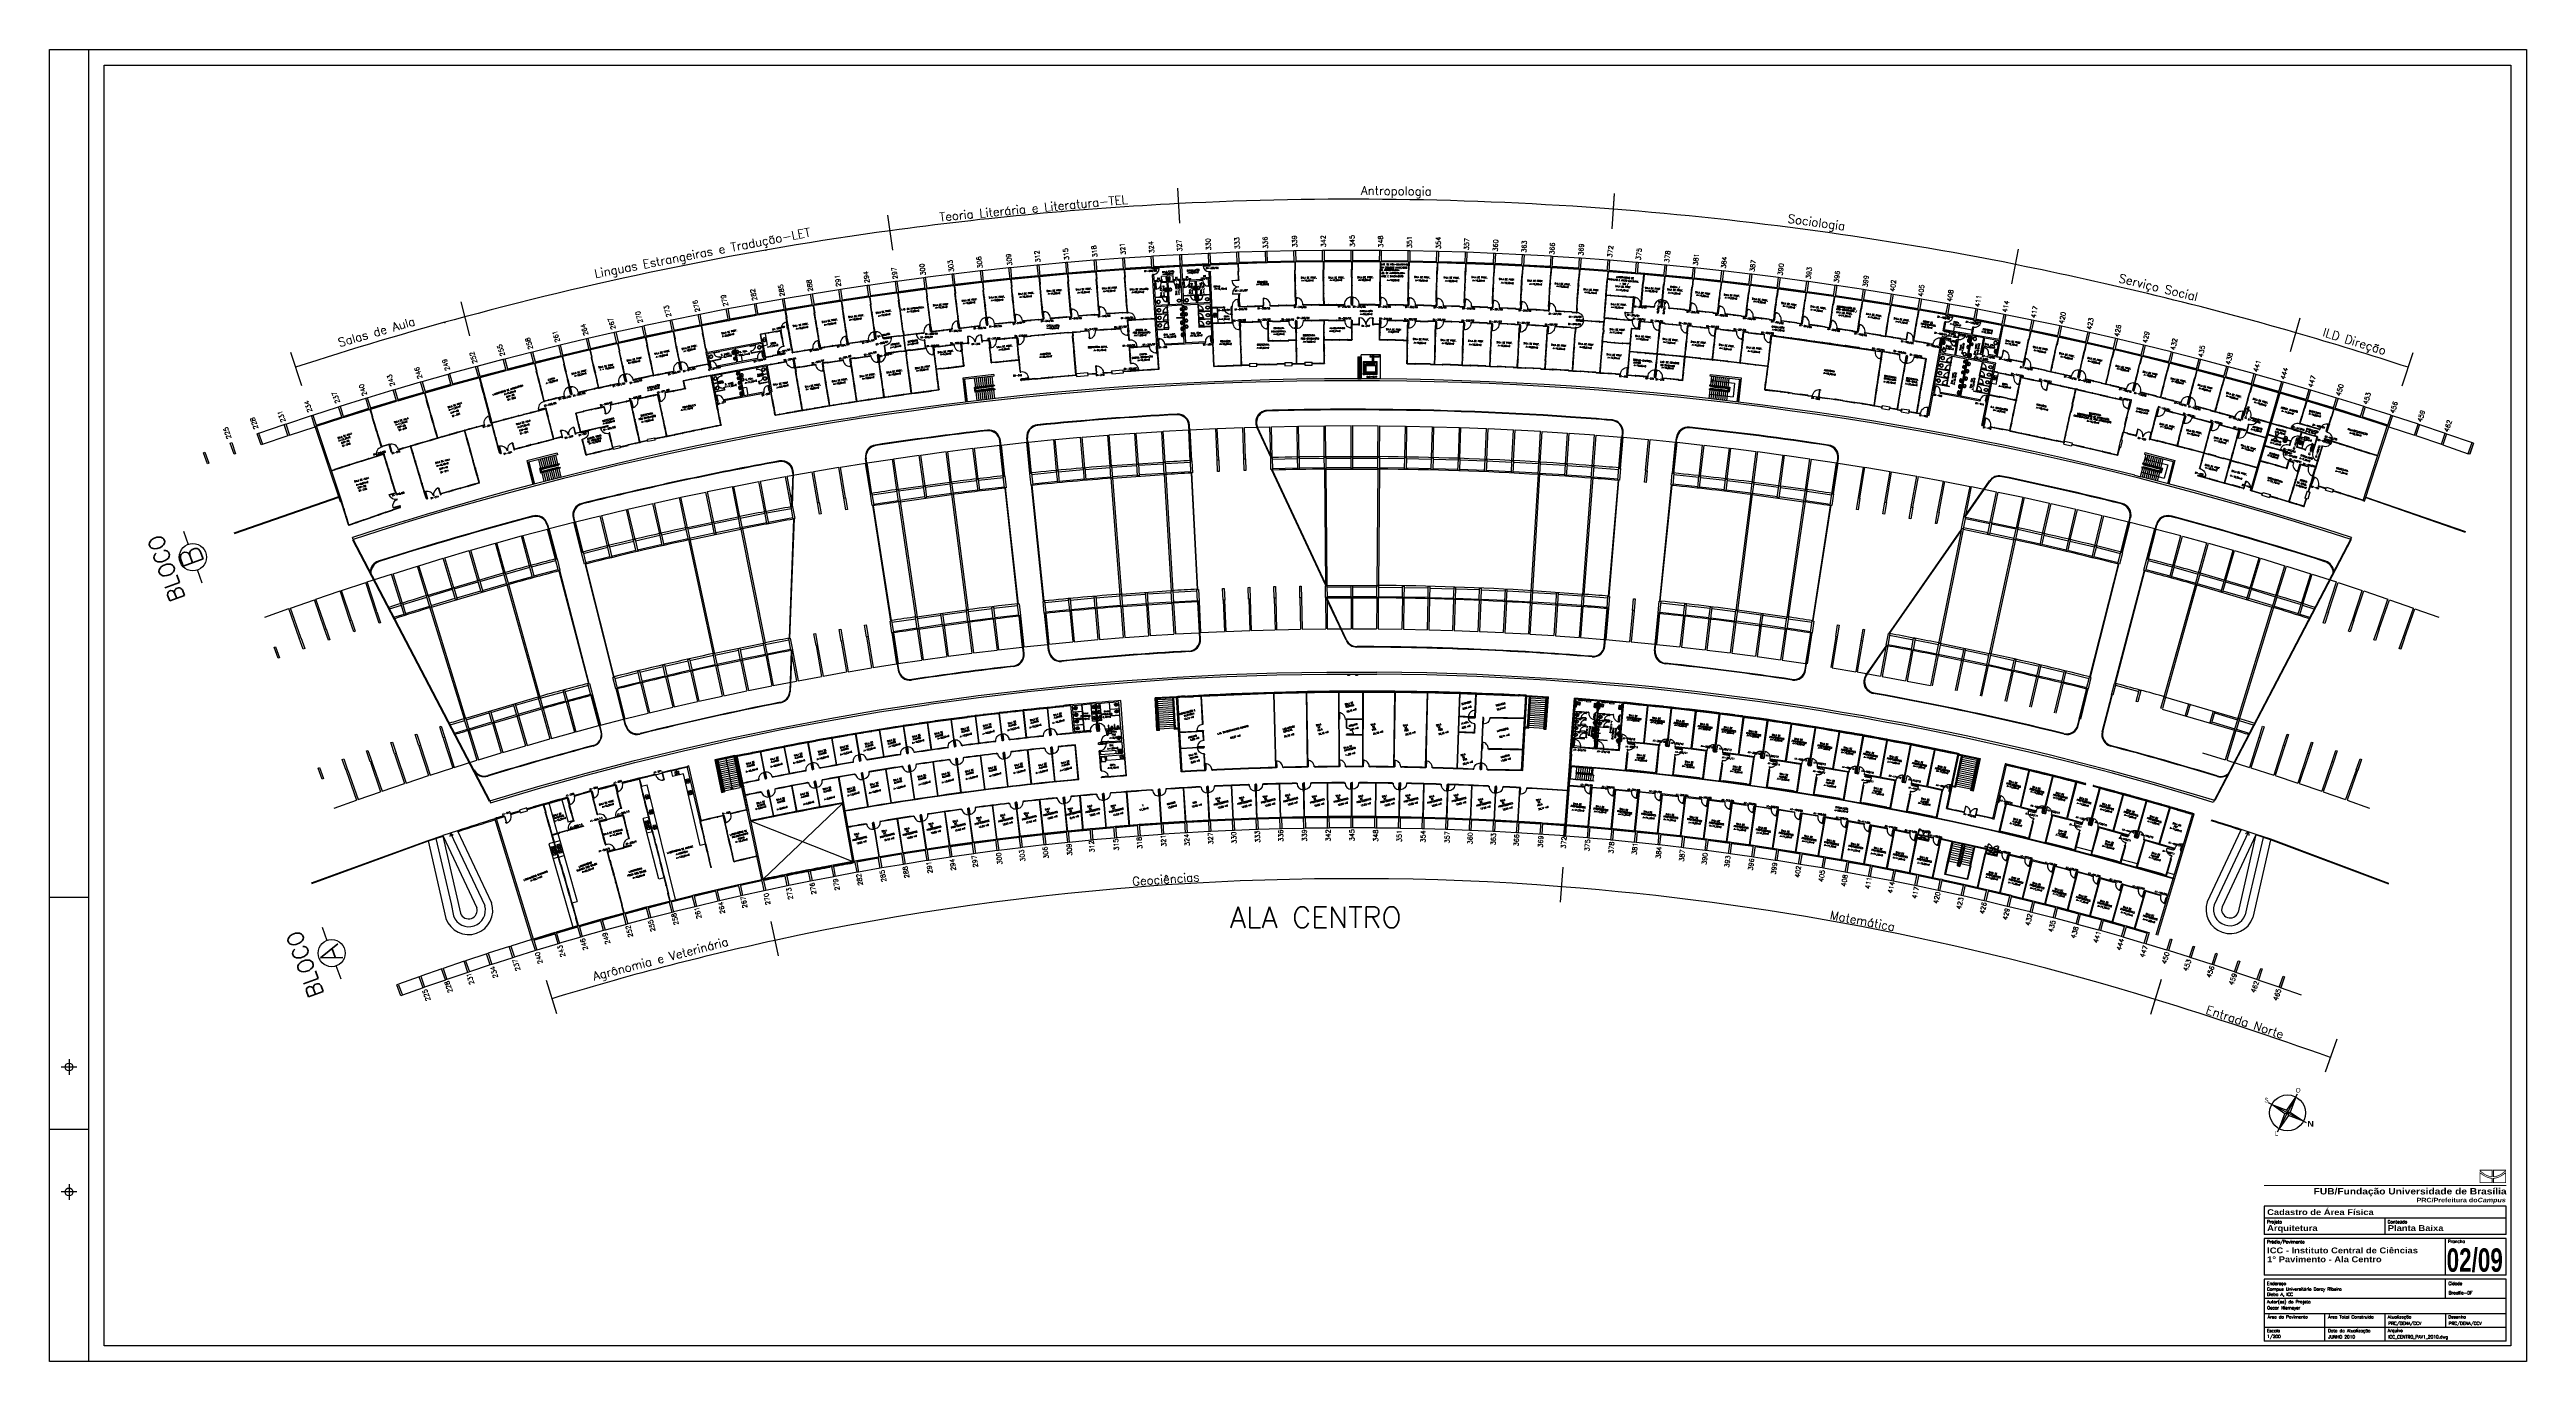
# Paper-space layout 'Layout1' of a CAD drawing. Extents: x 4.03 to 5.62, y 2.38 to 3.22.
# The model-space entities are those that its viewports show. They can reach past a viewport. Long polylines and large blocks are cut down to what shows.
import ezdxf
from ezdxf.enums import TextEntityAlignment as Align

# ---------------------------------------------------------------- set-up
doc = ezdxf.new("R2010")
doc.units = 0
doc.header["$LTSCALE"] = 0.01
doc.header["$MEASUREMENT"] = 0
for name, pattern in [('CONTINU', [0]), ('HIDDEN', [0.375, 0.25, -0.125]), ('HIDDEN2', [0.1875, 0.125, -0.0625])]:
    doc.linetypes.add(name, pattern=pattern)
doc.layers.get('0').update_dxf_attribs({"linetype": 'CONTINUOUS'})
doc.layers.get('DEFPOINTS').update_dxf_attribs({"linetype": 'CONTINUOUS'})
for name, color, linetype, lineweight in [('2COTA', 1, 'CONTINUOUS', 9), ('2H', 1, 'HIDDEN', 15), ('AR-ESQ-VT1', 1, 'CONTINUOUS', 9), ('P', 1, 'CONTINUOUS', 18)]:
    doc.layers.add(name, color=color, linetype=linetype, lineweight=lineweight)
for name, color, linetype in [('3', 3, 'CONTINUOUS'), ('47', 1, 'CONTINUOUS'), ('ALV', 2, 'CONTINUOUS'), ('AM-FERRAGEM', 1, 'CONTINUOUS'), ('AR-ALV', 2, 'CONTINUOUS'), ('AR-ALV-BXA', 2, 'CONTINUOUS'), ('AR-ALV-C', 2, 'CONTINUOUS'), ('AR-ALV-VT1', 2, 'CONTINUOUS'), ('AR-COR', 2, 'CONTINUOUS'), ('AR-COR-VT2', 2, 'CONTINUOUS'), ('AR-CORRIMAO', 2, 'CONTINUOUS'), ('AR-DIV', 2, 'CONTINUOUS'), ('AR-DIV-MARM', 2, 'CONTINUOUS'), ('AR-DIV-SAN', 2, 'CONTINUOUS'), ('AR-DIV-VT1', 1, 'CONTINUOUS'), ('AR-DIVISORIA', 2, 'CONTINUOUS'), ('AR-ELV', 2, 'CONTINUOUS'), ('AR-ESCADA-V', 1, 'CONTINUOUS'), ('AR-ESQ', 2, 'CONTINUOUS'), ('AR-EST-PIL', 3, 'CONTINUOUS'), ('AR-MOB', 71, 'CONTINUOUS'), ('AR-PIS', 1, 'CONTINUOUS'), ('AR-PIS-DSN', 1, 'CONTINUOUS'), ('AR-PIS-V', 1, 'CONTINUOUS'), ('AR-POR', 1, 'CONTINUOUS'), ('AR-PORTAS', 1, 'CONTINUOUS'), ('AR-PRJ', 1, 'HIDDEN'), ('AR-PRJ-EDF', 1, 'HIDDEN'), ('AR-SAN', 7, 'CONTINUOUS'), ('AR-SMB', 21, 'CONTINUOUS'), ('AR-SUS', 1, 'HIDDEN'), ('AR-WC', 2, 'CONTINUOUS'), ('AREA', 2, 'CONTINUOUS'), ('BANC', 2, 'CONTINUOUS'), ('BANCADAS', 2, 'CONTINUOUS'), ('BL-DIV-PRJ', 2, 'HIDDEN'), ('BL-DIV-VT2', 2, 'CONTINUOUS'), ('BL-ESCADA', 2, 'CONTINUOUS'), ('BL-ESQ-02', 62, 'CONTINUOUS'), ('BL-ESQ-PRJ', 1, 'HIDDEN'), ('BL-POR-01', 2, 'CONTINUOUS'), ('BL-POR-02', 1, 'CONTINUOUS'), ('BL-POR-PRJ', 1, 'HIDDEN'), ('BL-SAN-01', 1, 'CONTINUOUS'), ('BL-SAN-02', 1, 'CONTINUOUS'), ('BL-SAN-03', 1, 'CONTINUOUS'), ('CARIMBO', 7, 'CONTINUOUS'), ('coz1', 1, 'CONTINUOUS'), ('COZ2', 1, 'CONTINUOUS'), ('DIV', 2, 'CONTINUOUS'), ('DT-ESQ-01', 71, 'CONTINUOUS'), ('DT-ESQ-CRT', 2, 'CONTINUOUS'), ('DT-ESQ-VT1', 1, 'CONTINUOUS'), ('DT-ESQ-VT2', 2, 'CONTINUOUS'), ('DT-MOB-01', 1, 'CONTINUOUS'), ('DT-PRJ', 1, 'HIDDEN'), ('EQUIP', 2, 'CONTINUOUS'), ('ESC', 1, 'CONTINUOUS'), ('ESQ', 1, 'CONTINUOUS'), ('ESTR', 3, 'CONTINUOUS'), ('MACANETA', 2, 'CONTINUOUS'), ('MARCO', 2, 'CONTINUOUS'), ('MARGEM', 1, 'CONTINUOUS'), ('montante-c', 2, 'CONTINUOUS'), ('montante-v', 1, 'CONTINUOUS'), ('mov', 1, 'CONTINUOUS'), ('NOPILAR1', 2, 'CONTINUOUS'), ('PAREDE', 1, 'CONTINUOUS'), ('PEÇAS', 1, 'CONTINUOUS'), ('PISO', 1, 'CONTINUOUS'), ('pm1', 2, 'CONTINUOUS'), ('pm2', 2, 'CONTINUOUS'), ('PORTA', 2, 'CONTINUOUS'), ('PORTA-C', 2, 'CONTINUOUS'), ('PROJ', 1, 'HIDDEN2'), ('SIMB', 1, 'CONTINUOUS'), ('SOLEIRA', 1, 'CONTINUOUS'), ('TEXTO', 2, 'CONTINUOUS'), ('TEXTO-ENDEREÇO', 2, 'CONTINUOUS'), ('TXT-IDENTIFICAÇÃO', 4, 'CONTINUOUS'), ('USO1', 2, 'CONTINUOUS'), ('vidro', 2, 'CONTINUOUS'), ('VP', 255, 'CONTINUOUS'), ('WC1', 1, 'CONTINUOUS'), ('WC2', 1, 'CONTINUOUS'), ('WC3', 1, 'CONTINUOUS'), ('ÁREA', 2, 'CONTINUOUS')]:
    doc.layers.add(name, color=color, linetype=linetype)
doc.layers.get('VP').freeze()
doc.styles.add('1', font='romans.shx')
doc.styles.add('ARIAL', font='')
doc.styles.add('FONTE', font='FONTE.shx', dxfattribs={"height": 0.4})
doc.styles.add('LEGENDA', font='romans.shx', dxfattribs={"height": 0.2})
doc.styles.add('NOPILAR', font='simplex.shx', dxfattribs={"height": 0.6})
doc.styles.add('ROMANS', font='romans', dxfattribs={"height": 0.002})
doc.styles.get("Standard").update_dxf_attribs({"font": 'simplex.shx'})
doc.styles.add('UNB-100', font='simplex.shx', dxfattribs={"height": 0.2})
doc.styles.add('UNB-100-1', font='simplex.shx', dxfattribs={"height": 0.2})
doc.styles.get('ARIAL').set_extended_font_data('Arial Black')
doc.dimstyles.new('1-600', dxfattribs={"dimtxt": 1.1, "dimasz": 2.5, "dimexe": 2, "dimexo": 4, "dimgap": 0.2, "dimtad": 1, "dimdec": 0, "dimzin": 4, "dimdsep": 46, "dimlunit": 6, "dimtxsty": '1', "dimblk1": 'NONE', "dimblk2": 'NONE', "dimsah": 1, "dimcen": 0, "dimclrd": 2, "dimclre": 2, "dimclrt": 2, "dimadec": 0, "dimazin": 0, "dimtfac": 1, "dimtdec": 0, "dimtmove": 2, "dimatfit": 3, "dimldrblk": 'NONE', "dimfxl": 0, "dimtolj": 1, "dimtzin": 0, "dimarcsym": 0})

# ---------------------------------------------------------------- blocks, each defined once
blk = doc.blocks.new('A0-EXT')
at = {"layer": 'MARGEM'}
for p, q in [((0.4912, 0.84), (0.4912, 0)), ((0.4912, 0.297), (0.4662, 0.297)), ((0.4787, 0.1935), (0.4787, 0.1835)), ((0.4837, 0.1885), (0.4737, 0.1885)), ((0.4912, 0.1485), (0.4662, 0.1485)), ((0.4787, 0.1135), (0.4787, 0.1035)), ((0.4837, 0.1085), (0.4737, 0.1085))]:
    blk.add_line(p, q, dxfattribs=at)
blk.add_lwpolyline([(0.4662, 0.84), (2.053, 0.84), (2.053, 0), (0.4662, 0)], close=True, dxfattribs=at)
at = {"layer": 'MARGEM', "color": 2}
blk.add_lwpolyline([(2.043, 0.01), (0.5012, 0.01), (0.5012, 0.83), (2.043, 0.83)], close=True, dxfattribs=at)
at = {"layer": 'MARGEM'}
for centre in [(0.4787, 0.1885), (0.4787, 0.1085)]:
    blk.add_circle(centre, 0.00253, dxfattribs=at)
blk = doc.blocks.new('CARIMBO_PRC')
at = {"layer": 'CARIMBO', "ltscale": 0.35}
h = blk.add_hatch(color=3, dxfattribs=at)
h.paths.add_polyline_path([(-0.02, 0.1127), (-0.02, 0.1118), (-0.0172, 0.1098, 0.084882), (-0.0144, 0.1085, 0.071064), (-0.0129, 0.1081, 0.025886), (-0.0117, 0.108), (-0.0117, 0.1127)])
h.paths.add_polyline_path([(-0.0122, 0.1122), (-0.0122, 0.1085, -0.014774), (-0.0128, 0.1085, -0.072515), (-0.0142, 0.1089, -0.085705), (-0.0169, 0.1102), (-0.0195, 0.1121), (-0.0195, 0.1122)], flags=16)
h = blk.add_hatch(color=3, dxfattribs=at)
h.paths.add_polyline_path([(-0.02, 0.1042), (-0.0117, 0.1042), (-0.0117, 0.1075, -0.026094), (-0.013, 0.1076, -0.069824), (-0.0145, 0.108, -0.084152), (-0.0175, 0.1095), (-0.02, 0.1113)])
h.paths.add_polyline_path([(-0.0195, 0.1103), (-0.0177, 0.1091, 0.0835), (-0.0147, 0.1076, 0.068753), (-0.013, 0.1071, 0.016659), (-0.0122, 0.107), (-0.0122, 0.1047), (-0.0195, 0.1047)], flags=16)
h = blk.add_hatch(color=3, dxfattribs=at)
h.paths.add_polyline_path([(-0.003, 0.1127), (-0.0113, 0.1127), (-0.0113, 0.108, 0.025886), (-0.0101, 0.1081, 0.071064), (-0.0086, 0.1085, 0.084882), (-0.0058, 0.1098), (-0.003, 0.1118)])
h.paths.add_polyline_path([(-0.0035, 0.1122), (-0.0035, 0.1121), (-0.0061, 0.1102, -0.085705), (-0.0088, 0.1089, -0.072515), (-0.0102, 0.1085, -0.014774), (-0.0108, 0.1085), (-0.0108, 0.1122)], flags=16)
h = blk.add_hatch(color=3, dxfattribs=at)
h.paths.add_polyline_path([(-0.003, 0.1113), (-0.0055, 0.1095, -0.084152), (-0.0085, 0.108, -0.069824), (-0.01, 0.1076, -0.026094), (-0.0113, 0.1075), (-0.0113, 0.1042), (-0.003, 0.1042)])
h.paths.add_polyline_path([(-0.0035, 0.1103), (-0.0035, 0.1047), (-0.0108, 0.1047), (-0.0108, 0.107, 0.016659), (-0.01, 0.1071, 0.068753), (-0.0083, 0.1076, 0.0835), (-0.0053, 0.1091)], flags=16)
at = {"layer": 'CARIMBO', "color": 2}
for p, q in [((-0.003, 0.0895), (-0.158, 0.0895)), ((-0.158, 0.0895), (-0.158, 0.0713)), ((-0.158, 0.0819), (-0.003, 0.0819)), ((-0.0805, 0.0713), (-0.0805, 0.0819)), ((-0.003, 0.0713), (-0.003, 0.0895)), ((-0.003, 0.0713), (-0.158, 0.0713)), ((-0.003, 0.0688), (-0.158, 0.0688)), ((-0.158, 0.0688), (-0.158, 0.0452)), ((-0.0418, 0.0452), (-0.0418, 0.0688)), ((-0.003, 0.0452), (-0.003, 0.0688)), ((-0.003, 0.0452), (-0.158, 0.0452)), ((-0.003, 0.0427), (-0.158, 0.0427)), ((-0.158, 0.0427), (-0.158, 0.003)), ((-0.0418, 0.0302), (-0.0418, 0.0427)), ((-0.003, 0.003), (-0.003, 0.0427)), ((-0.003, 0.0302), (-0.158, 0.0302)), ((-0.003, 0.0205), (-0.158, 0.0205)), ((-0.1193, 0.0205), (-0.1193, 0.003)), ((-0.0805, 0.003), (-0.0805, 0.0205)), ((-0.0418, 0.0205), (-0.0418, 0.0118)), ((-0.003, 0.0118), (-0.158, 0.0118)), ((-0.003, 0.003), (-0.158, 0.003))]:
    blk.add_line(p, q, dxfattribs=at)
at = {"layer": 'CARIMBO', "color": 3, "ltscale": 0.35, "const_width": 0.000688}
blk.add_lwpolyline([(-0.0029, 0.1027), (-0.158, 0.1027)], dxfattribs=at)
at = {"layer": 'CARIMBO', "color": 3, "ltscale": 0.35, "style": 'ARIAL'}
for s, height, p in [('FUB/Fundação Universidade de Brasília', 0.00408, (-0.0027, 0.0969)), ('PRC/Prefeitura do', 0.002856, (-0.0213, 0.0919))]:
    blk.add_text(s, height=height, dxfattribs=at).set_placement(p, align=Align.RIGHT)
at = {"layer": 'CARIMBO', "color": 2, "style": 'ROMANS'}
for s, p in [('Projeto', (-0.1562, 0.0784)), ('Conteúdo', (-0.0789, 0.0784)), ('Prédio/Pavimento', (-0.1562, 0.0656)), ('Prancha', (-0.0403, 0.0659)), ('Endereço', (-0.1562, 0.0389)), ('Cidade', (-0.04, 0.0389)), ('Autor(es) do Projeto', (-0.1562, 0.0272)), ('Área do Pavimento', (-0.1558, 0.0175)), ('Área Total Construída', (-0.117, 0.0175)), ('Atualização', (-0.0788, 0.0175)), ('Desenho', (-0.04, 0.0175)), ('Escala', (-0.1563, 0.0087)), ('Data da Atualização', (-0.1171, 0.0087)), ('Arquivo', (-0.0788, 0.0088))]:
    blk.add_text(s, height=0.002, dxfattribs=at).set_placement(p)
at = {"layer": 'CARIMBO', "color": 3, "ltscale": 0.35, "style": 'ARIAL', "oblique": 10}
blk.add_text('Campus', height=0.00286, dxfattribs=at).set_placement((-0.0034, 0.0919), align=Align.RIGHT)
at = {"layer": 'CARIMBO', "color": 4, "style": 'ROMANS'}
blk.add_text('PRC/DENA/CCV', height=0.002, dxfattribs=at).set_placement((-0.0785, 0.0134))
at = {"layer": 'CARIMBO', "color": 3, "style": 'ARIAL', "flags": 12}
for tag, p in [('TIPOPRANCHA', (-0.1562, 0.0837)), ('PROJETO', (-0.1562, 0.0735)), ('CONTEUDO', (-0.0788, 0.0735)), ('EDIFICIO1', (-0.1562, 0.0592)), ('EDIFICIO2', (-0.1562, 0.0535)), ('PAVIMENTO', (-0.1562, 0.0478))]:
    blk.add_attdef(tag, p, '', height=0.00375, dxfattribs=at)
at = {"layer": 'CARIMBO', "color": 3, "style": 'ARIAL', "width": 0.6, "flags": 12}
blk.add_attdef('PRA', (-0.0411, 0.0474), '', height=0.015, dxfattribs=at)
at = {"layer": 'CARIMBO', "color": 4, "style": 'ROMANS', "flags": 12}
for tag, p in [('END1', (-0.1562, 0.0353)), ('END2', (-0.1562, 0.032)), ('CIDADE', (-0.0399, 0.0329)), ('AUTOR', (-0.1562, 0.0233)), ('ESCALA', (-0.1561, 0.0051)), ('AREAPAV', (-0.1557, 0.0135)), ('AREATOT', (-0.117, 0.0134)), ('DATA', (-0.1169, 0.0047)), ('ARQUIVO', (-0.0786, 0.0047)), ('DESENHO', (-0.0398, 0.0134))]:
    blk.add_attdef(tag, p, '', height=0.002, dxfattribs=at)
blk = doc.blocks.new('SIMBOLO')
at = {"layer": 'SIMB'}
for p, q in [((4.57, 0.2), (0, 0)), ((2.06, 0.3), (2.51, -0.1)), ((2.49, 0.32), (2.08, -0.12)), ((2.38, -2.18), (2.18, 2.38))]:
    blk.add_line(p, q, dxfattribs=at)
at = {"layer": 'SIMB', "color": 3}
for p, q in [((0.38, 0.02), (2.06, 0.3)), ((2.08, -0.12), (0.38, 0.02)), ((2.06, 0.3), (2.2, 2.01)), ((2.2, 2.01), (2.49, 0.32)), ((2.49, 0.32), (4.2, 0.18)), ((4.2, 0.18), (2.51, -0.1)), ((2.37, -1.82), (2.08, -0.12)), ((2.51, -0.1), (2.37, -1.82))]:
    blk.add_line(p, q, dxfattribs=at)
at = {"layer": 'SIMB'}
blk.add_circle((2.29, 0.1), 1.92, dxfattribs=at)
at = {"layer": 'CARIMBO', "color": 3, "ltscale": 0.35, "style": 'ARIAL'}
blk.add_text('N', height=0.6, rotation=30.1342, dxfattribs=at).set_placement((5.14, 0.07), align=Align.CENTER)
at = {"layer": 'SIMB', "color": 3, "style": 'FONTE'}
for s, p in [('O', (2.17, 2.55)), ('S', (-0.23, -0.06)), ('L', (2.47, -2.58))]:
    blk.add_text(s, height=0.486, rotation=30.1342, dxfattribs=at).set_placement(p, align=Align.CENTER)
blk = doc.blocks.new('Norte')
at = {"rotation": 272.7838322174352}
blk.add_blockref('SIMBOLO', (-0.21, 2.28), dxfattribs=at)
blk = doc.blocks.new('DIVINI-SLC')
for p, q in [((-0.01, 0), (0, 0)), ((-0.01, 0), (0, 0)), ((0.01, 0.02), (0, 0.02)), ((0, 0), (0, 0.02)), ((0, -0.01), (0, 0)), ((0, -0.01), (0, 0)), ((0, -0.02), (0, 0)), ((0.01, 0.03), (0.03, 0.03)), ((0.01, 0.03), (0.01, 0.02)), ((0.02, 0.01), (0.03, 0.01)), ((0.02, 0.01), (0.02, -0.01)), ((0.02, 0.01), (0.03, 0.01)), ((0.02, -0.01), (0.02, 0.01)), ((0.02, 0.01), (0.03, 0.01)), ((0.02, 0), (0.02, 0)), ((0.03, -0.03), (0.03, 0.03)), ((0.03, 0.01), (0.03, 0.03)), ((0.03, 0.03), (0.03, -0.03)), ((0.03, 0.01), (0.03, 0.03)), ((0.03, 0.03), (0.97, 0.03)), ((0.03, -0.01), (0.03, 0)), ((0.03, 0), (0.03, -0.01)), ((0.97, 0.03), (0.97, -0.03)), ((0.98, 0.01), (0.97, 0.01)), ((0.97, 0), (0.97, -0.01)), ((0.98, -0.01), (0.98, 0.01)), ((0.99, 0), (1.01, 0)), ((1.01, 0), (0.99, 0)), ((1, -0.01), (1, 0)), ((0, -0.02), (0.01, -0.02)), ((0.01, -0.03), (0.01, -0.02)), ((0.01, -0.03), (0.03, -0.03)), ((0.02, -0.01), (0.03, -0.01)), ((0.02, -0.01), (0.03, -0.01)), ((0.02, -0.01), (0.03, -0.01)), ((0.03, -0.01), (0.03, -0.03)), ((0.03, -0.01), (0.03, -0.03)), ((0.03, -0.03), (0.03, -0.01)), ((0.03, -0.03), (0.97, -0.03)), ((0.98, -0.01), (0.97, -0.01))]:
    blk.add_line(p, q)
blk = doc.blocks.new('DIVMT-SLC')
for p, q in [((-0.03, 0.03), (-0.03, 0.006)), ((-0.008, 0.03), (-0.03, 0.03)), ((-0.0185, 0.006), (-0.03, 0.006)), ((-0.0185, -0.006), (-0.0185, 0.006)), ((-0.008, 0.03), (-0.008, 0.02)), ((-0.008, 0.02), (0.008, 0.02)), ((-0.0051, 0), (0.0051, 0)), ((0.0051, 0), (-0.0051, 0)), ((-0.0051, 0), (0.0051, 0)), ((0, -0.0051), (0, 0.0051)), ((0, 0.0051), (0, -0.0051)), ((0.008, 0.03), (0.008, 0.02)), ((0.008, 0.03), (0.03, 0.03)), ((0.0205, 0.006), (0.03, 0.006)), ((0.0205, -0.006), (0.0205, 0.006)), ((0.0205, 0.006), (0.0205, -0.006)), ((0.0205, 0.006), (0.03, 0.006)), ((0.97, 0.03), (0.03, 0.03)), ((0.03, 0.006), (0.03, 0.03)), ((0.03, -0.03), (0.03, 0.03)), ((0.03, -0.005), (0.03, 0.005)), ((0.97, -0.03), (0.97, 0.03)), ((0.97, 0.03), (0.97, 0.009)), ((0.97, 0.009), (0.97, 0.027)), ((0.9795, 0.006), (0.97, 0.006)), ((0.97, -0.005), (0.97, 0.005)), ((0.9795, 0.006), (0.9795, -0.006)), ((1.0051, 0), (0.9949, 0)), ((1, 0.0051), (1, -0.0051)), ((-0.0185, -0.006), (-0.03, -0.006)), ((-0.03, -0.03), (-0.03, -0.006)), ((-0.008, -0.03), (-0.03, -0.03)), ((-0.008, -0.03), (-0.008, -0.02)), ((-0.008, -0.02), (0.008, -0.02)), ((0.008, -0.03), (0.008, -0.02)), ((0.008, -0.03), (0.03, -0.03)), ((0.0205, -0.006), (0.03, -0.006)), ((0.0205, -0.006), (0.03, -0.006)), ((0.03, -0.006), (0.03, -0.03)), ((0.97, -0.03), (0.03, -0.03)), ((0.9795, -0.006), (0.97, -0.006)), ((0.97, -0.009), (0.97, -0.027))]:
    blk.add_line(p, q)
blk = doc.blocks.new('MDIVMT-SLC')
for p, q in [((-0.03, 0.03), (-0.03, 0.006)), ((-0.008, 0.03), (-0.03, 0.03)), ((-0.0185, 0.006), (-0.03, 0.006)), ((-0.0185, -0.006), (-0.0185, 0.006)), ((-0.008, 0.03), (-0.008, 0.02)), ((-0.008, 0.02), (0.008, 0.02)), ((-0.0051, 0), (0.0051, 0)), ((-0.0051, 0), (0.0051, 0)), ((0, -0.0051), (0, 0.0051)), ((0, -0.0051), (0, 0.0051)), ((0.008, 0.03), (0.008, 0.02)), ((0.008, 0.03), (0.03, 0.03)), ((0.0205, 0.006), (0.03, 0.006)), ((0.0205, -0.006), (0.0205, 0.006)), ((0.0205, 0.006), (0.03, 0.006)), ((0.0205, -0.006), (0.0205, 0.006)), ((0.03, 0.03), (0.03, -0.03)), ((0.03, 0.03), (0.47, 0.03)), ((0.03, 0.006), (0.03, 0.03)), ((0.03, 0.009), (0.03, 0.027)), ((0.03, 0.005), (0.03, -0.005)), ((0.47, 0.03), (0.47, -0.03)), ((0.4795, 0.006), (0.47, 0.006)), ((0.47, 0.005), (0.47, -0.005)), ((0.4795, -0.006), (0.4795, 0.006)), ((0.4949, 0), (0.5051, 0)), ((0.5051, 0), (0.4949, 0)), ((0.5, -0.0051), (0.5, 0.0051)), ((-0.0185, -0.006), (-0.03, -0.006)), ((-0.03, -0.03), (-0.03, -0.006)), ((-0.008, -0.03), (-0.03, -0.03)), ((-0.008, -0.03), (-0.008, -0.02)), ((-0.008, -0.02), (0.008, -0.02)), ((0.008, -0.03), (0.008, -0.02)), ((0.008, -0.03), (0.03, -0.03)), ((0.0205, -0.006), (0.03, -0.006)), ((0.0205, -0.006), (0.03, -0.006)), ((0.03, -0.006), (0.03, -0.03)), ((0.03, -0.03), (0.03, -0.009)), ((0.03, -0.009), (0.03, -0.027)), ((0.03, -0.03), (0.47, -0.03)), ((0.4795, -0.006), (0.47, -0.006))]:
    blk.add_line(p, q)
blk = doc.blocks.new('PILAR-SLC')
for points in [[(0.2, 0), (0.2, -1.5), (0, -1.5), (0, 0)], [(0.2, -26.49), (0.2, -27.99), (0, -27.99), (0, -26.49)], [(0.2, -42.97), (0.2, -44.47), (0, -44.47), (0, -42.97)], [(0.2, -72.5), (0.2, -74), (0, -74), (0, -72.5)]]:
    blk.add_lwpolyline(points, close=True)
blk = doc.blocks.new('INOXA1-P')
for p, q in [((0.04, 0.01), (0.04, -0.02)), ((0.06, 0.04), (0.07, 0.04)), ((0.13, 0.05), (0.08, 0.04)), ((0.13, 0), (0.08, 0)), ((0.12, 0.23), (0.12, 0.05)), ((0.22, 0.25), (0.14, 0.25)), ((0.15, 0.22), (0.29, 0.04)), ((0.5, 0.25), (0.22, 0.25)), ((0.35, 0.04), (0.49, 0.22)), ((0.52, 0.23), (0.52, -0.23)), ((0.22, -0.03), (0.05, -0.03)), ((0.22, -0.04), (0.05, -0.04)), ((0.06, 0), (0.06, -0.02)), ((0.12, 0), (0.12, -0.03)), ((0.12, -0.04), (0.12, -0.23)), ((0.22, -0.25), (0.14, -0.25)), ((0.15, -0.22), (0.29, -0.04)), ((0.23, -0.03), (0.22, -0.03)), ((0.23, -0.04), (0.22, -0.04)), ((0.5, -0.25), (0.22, -0.25)), ((0.35, -0.04), (0.49, -0.22))]:
    blk.add_line(p, q)
blk.add_lwpolyline([(0.08, 0), (0.07, 0), (0.07, 0.01), (0.07, 0.02), (0.07, 0.02), (0.07, 0.03), (0.07, 0.04), (0.07, 0.04), (0.08, 0.04)])
blk.add_lwpolyline([(0.13, 0.05), (0.14, 0.05), (0.14, 0.04), (0.15, 0.03), (0.15, 0.02), (0.15, 0.01), (0.14, 0.01), (0.14, 0), (0.13, 0), (0.12, 0), (0.12, 0.01), (0.12, 0.01), (0.11, 0.02), (0.12, 0.03), (0.12, 0.04), (0.12, 0.05)], close=True)
for radius in [0.0266, 0.0163]:
    blk.add_circle((0.32, 0), radius)
for centre, radius, start, end in [((0.05, 0.02), 0.0349, 36.1705, 252.2568), ((0.05, 0.02), 0.0189, 62.7367, 235.7375), ((0.07, 0), 0.01, 102.8285, 180), ((0.05, 0.02), 0.0349, 285.5373, 323.9987), ((0.14, 0.23), 0.02, 90, 180), ((0.5, 0.23), 0.02, 360, 90), ((0.05, -0.03), 0.0145, 20.161, 339.839), ((0.05, -0.03), 0.005, 90.0037, 269.9963), ((0.14, -0.23), 0.02, 180, 270), ((0.23, -0.03), 0.00738, 222.6559, 137.3441), ((0.23, -0.03), 0.005, 269.9935, 90.0065), ((0.5, -0.23), 0.02, 270, 360)]:
    blk.add_arc(centre, radius, start, end)
blk = doc.blocks.new('INOXC1-P')
for p, q in [((0.02, 0.31), (0.02, 0.28)), ((0.2, 0.27), (0.03, 0.27)), ((0.2, 0.26), (0.03, 0.26)), ((0.04, 0.34), (0.05, 0.34)), ((0.04, 0.3), (0.04, 0.28)), ((0.11, 0.35), (0.06, 0.34)), ((0.11, 0.3), (0.06, 0.3)), ((0.1, 0.53), (0.1, 0.35)), ((0.1, 0.3), (0.1, 0.27)), ((0.1, 0.26), (0.1, 0.07)), ((0.2, 0.55), (0.12, 0.55)), ((0.2, 0.05), (0.12, 0.05)), ((0.13, 0.52), (0.27, 0.34)), ((0.13, 0.08), (0.27, 0.26)), ((0.48, 0.55), (0.2, 0.55)), ((0.21, 0.27), (0.2, 0.27)), ((0.21, 0.26), (0.2, 0.26)), ((0.48, 0.05), (0.2, 0.05)), ((0.33, 0.34), (0.47, 0.52)), ((0.33, 0.26), (0.47, 0.08)), ((0.5, 0.53), (0.5, 0.07)), ((0.02, -0.29), (0.02, -0.32)), ((0.2, -0.33), (0.03, -0.33)), ((0.2, -0.34), (0.03, -0.34)), ((0.04, -0.26), (0.05, -0.26)), ((0.04, -0.3), (0.04, -0.32)), ((0.11, -0.25), (0.06, -0.26)), ((0.11, -0.3), (0.06, -0.3)), ((0.1, -0.07), (0.1, -0.25)), ((0.1, -0.3), (0.1, -0.33)), ((0.1, -0.34), (0.1, -0.53)), ((0.2, -0.05), (0.12, -0.05)), ((0.2, -0.55), (0.12, -0.55)), ((0.13, -0.08), (0.27, -0.26)), ((0.13, -0.52), (0.27, -0.34)), ((0.48, -0.05), (0.2, -0.05)), ((0.21, -0.33), (0.2, -0.33)), ((0.21, -0.34), (0.2, -0.34)), ((0.48, -0.55), (0.2, -0.55)), ((0.33, -0.26), (0.47, -0.08)), ((0.33, -0.34), (0.47, -0.52)), ((0.5, -0.07), (0.5, -0.53))]:
    blk.add_line(p, q)
for points in [[(0.06, 0.3), (0.05, 0.3), (0.05, 0.31), (0.05, 0.32), (0.05, 0.32), (0.05, 0.33), (0.05, 0.34), (0.05, 0.34), (0.06, 0.34)], [(0.06, -0.3), (0.05, -0.3), (0.05, -0.29), (0.05, -0.28), (0.05, -0.28), (0.05, -0.27), (0.05, -0.26), (0.05, -0.26), (0.06, -0.26)]]:
    blk.add_lwpolyline(points)
for points in [[(0.11, 0.35), (0.12, 0.35), (0.12, 0.34), (0.13, 0.33), (0.13, 0.32), (0.13, 0.31), (0.12, 0.31), (0.12, 0.3), (0.11, 0.3), (0.1, 0.3), (0.1, 0.31), (0.1, 0.31), (0.09, 0.32), (0.1, 0.33), (0.1, 0.34), (0.1, 0.35)], [(0.11, -0.25), (0.12, -0.25), (0.12, -0.26), (0.13, -0.27), (0.13, -0.28), (0.13, -0.29), (0.12, -0.29), (0.12, -0.3), (0.11, -0.3), (0.1, -0.3), (0.1, -0.29), (0.1, -0.29), (0.09, -0.28), (0.1, -0.27), (0.1, -0.26), (0.1, -0.25)]]:
    blk.add_lwpolyline(points, close=True)
for centre, radius in [((0.3, 0.3), 0.0266), ((0.3, 0.3), 0.0163), ((0.3, -0.3), 0.0266), ((0.3, -0.3), 0.0163)]:
    blk.add_circle(centre, radius)
for centre, radius, start, end in [((0.03, 0.32), 0.0349, 36.1705, 252.2568), ((0.03, 0.32), 0.0189, 62.7367, 235.7375), ((0.03, 0.27), 0.0145, 20.161, 339.839), ((0.03, 0.27), 0.005, 90.0037, 269.9963), ((0.05, 0.3), 0.01, 102.8285, 180), ((0.03, 0.32), 0.0349, 285.5373, 323.9987), ((0.12, 0.53), 0.02, 90, 180), ((0.12, 0.07), 0.02, 180, 270), ((0.21, 0.27), 0.00738, 222.6559, 137.3441), ((0.21, 0.27), 0.005, 269.9935, 90.0065), ((0.48, 0.53), 0.02, 360, 90), ((0.48, 0.07), 0.02, 270, 360), ((0.03, -0.28), 0.0349, 36.1705, 252.2568), ((0.03, -0.28), 0.0189, 62.7367, 235.7375), ((0.03, -0.33), 0.0145, 20.161, 339.839), ((0.03, -0.33), 0.005, 90.0037, 269.9963), ((0.05, -0.3), 0.01, 102.8285, 180), ((0.03, -0.28), 0.0349, 285.5373, 323.9987), ((0.12, -0.07), 0.02, 90, 180), ((0.12, -0.53), 0.02, 180, 270), ((0.21, -0.33), 0.00738, 222.6559, 137.3441), ((0.21, -0.33), 0.005, 269.9935, 90.0065), ((0.48, -0.07), 0.02, 360, 90), ((0.48, -0.53), 0.02, 270, 360)]:
    blk.add_arc(centre, radius, start, end)
blk = doc.blocks.new('MTT-SLC')
for p, q in [((-0.008, 0.03), (-0.03, 0.03)), ((-0.03, 0.03), (-0.03, 0.006)), ((-0.0185, 0.006), (-0.03, 0.006)), ((-0.0185, -0.006), (-0.0185, 0.006)), ((-0.008, 0.03), (-0.008, 0.02)), ((-0.008, 0.02), (0.008, 0.02)), ((-0.0051, 0), (0.0051, 0)), ((0, -0.0051), (0, 0.0051)), ((0.008, 0.03), (0.03, 0.03)), ((0.008, 0.03), (0.008, 0.02)), ((0.0205, -0.006), (0.0205, 0.006)), ((0.0205, 0.006), (0.03, 0.006)), ((0.03, 0.006), (0.03, 0.03)), ((-0.03, -0.03), (-0.03, -0.006)), ((-0.0185, -0.006), (-0.03, -0.006)), ((-0.008, -0.03), (-0.03, -0.03)), ((-0.008, -0.02), (0.008, -0.02)), ((-0.008, -0.03), (-0.008, -0.02)), ((0.008, -0.03), (0.008, -0.02)), ((0.008, -0.03), (0.03, -0.03)), ((0.0205, -0.006), (0.03, -0.006)), ((0.03, -0.006), (0.03, -0.03))]:
    blk.add_line(p, q)
blk = doc.blocks.new('PDV1D-SLC')
at = {"layer": 'DIV'}
for p, q in [((0, 0), (-0.01, 0)), ((0, 0.06), (0, 0.07)), ((0, 0.07), (0.03, 0.07)), ((0, -0.06), (0, 0.06)), ((0.03, 0.07), (0.03, -0.04)), ((0.91, 0.07), (0.91, -0.04)), ((0.94, 0.07), (0.91, 0.07)), ((0.94, 0.06), (0.94, 0.07)), ((0.94, -0.06), (0.94, 0.06)), ((0, -0.07), (0, -0.06)), ((0.02, -0.07), (0, -0.07)), ((0.02, -0.81), (0.01, -0.81)), ((0.01, -0.9), (0.01, -0.81)), ((0.01, -0.9), (0.05, -0.9)), ((0.02, -0.04), (0.03, -0.04)), ((0.02, -0.04), (0.02, -0.07)), ((0.02, -0.89), (0.02, -0.81)), ((0.02, -0.89), (0.05, -0.89)), ((0.05, -0.08), (0.05, -0.94)), ((0.05, -0.08), (0.08, -0.08)), ((0.08, -0.94), (0.05, -0.94)), ((0.08, -0.08), (0.08, -0.94)), ((0.11, -0.89), (0.08, -0.89)), ((0.12, -0.9), (0.08, -0.9)), ((0.11, -0.81), (0.12, -0.81)), ((0.11, -0.89), (0.11, -0.81)), ((0.12, -0.9), (0.12, -0.81)), ((0.92, -0.04), (0.91, -0.04)), ((0.92, -0.04), (0.92, -0.07)), ((0.92, -0.07), (0.94, -0.07)), ((0.94, -0.07), (0.94, -0.06))]:
    blk.add_line(p, q, dxfattribs=at)
blk.add_arc((0.05, -0.08), 0.865, 270, 0, dxfattribs=at)
blk = doc.blocks.new('PDV2E-SLC')
at = {"layer": 'DIV', "color": 1}
for p, q in [((0.02, 0.92), (0.06, 0.92)), ((0.02, 0.92), (0.02, 0.83)), ((0.03, 0.83), (0.02, 0.83)), ((0.03, 0.91), (0.06, 0.91)), ((0.03, 0.91), (0.03, 0.83)), ((0.14, 0.92), (0.1, 0.92)), ((0.13, 0.91), (0.1, 0.91)), ((0.13, 0.91), (0.13, 0.83)), ((0.13, 0.83), (0.14, 0.83)), ((0.14, 0.92), (0.14, 0.83))]:
    blk.add_line(p, q, dxfattribs=at)
at = {"layer": 'DIV'}
for p, q in [((0.05, 0.05), (0.03, 0.05)), ((0.03, 0.05), (0.03, 0.03)), ((0.03, 0.04), (0.03, -0.03)), ((0.05, 0.02), (0.05, 0.05)), ((0.05, 0.02), (0.06, 0.02)), ((0.06, -0.05), (0.06, 0.02)), ((0.07, 0.05), (0.07, 0.96)), ((0.1, 0.96), (0.07, 0.96)), ((0.07, 0.05), (0.1, 0.05)), ((0.1, 0.05), (0.1, 0.96)), ((0.93, -0.05), (0.93, 0.02)), ((0.94, 0.02), (0.93, 0.02)), ((0.94, 0.05), (0.96, 0.05)), ((0.94, 0.02), (0.94, 0.05)), ((0.96, 0.05), (0.96, 0.03)), ((0.96, 0.04), (0.96, -0.03)), ((0.03, -0.03), (0.03, -0.05)), ((0.03, -0.05), (0.06, -0.05)), ((0.96, -0.05), (0.93, -0.05)), ((0.96, -0.03), (0.96, -0.05))]:
    blk.add_line(p, q, dxfattribs=at)
at = {"layer": 'DIV', "color": 1}
blk.add_arc((0.06, 0.1), 0.865, 356.6786, 90, dxfattribs=at)
blk = doc.blocks.new('MTINI-SLC')
for p, q in [((-0.01, 0.03), (-0.03, 0.03)), ((-0.03, 0.01), (-0.03, 0.03)), ((0.03, 0.03), (-0.03, 0.03)), ((-0.03, 0.01), (-0.02, 0.01)), ((-0.02, 0.01), (-0.02, 0)), ((0, 0), (-0.02, 0)), ((-0.01, 0.02), (-0.01, 0.03)), ((-0.01, 0.02), (-0.01, 0.03)), ((-0.01, 0.02), (0.01, 0.02)), ((0.01, 0), (-0.01, 0)), ((0.01, 0.03), (0, 0.03)), ((0, 0.02), (0, 0.02)), ((0, -0.01), (0, 0.01)), ((0.02, 0), (0, 0)), ((0.01, 0.03), (0.03, 0.03)), ((0.01, 0.02), (0.01, 0.03)), ((0.01, 0.02), (0.01, 0.03)), ((0.03, 0.01), (0.02, 0.01)), ((0.02, 0), (0.02, 0.01)), ((0.03, 0.01), (0.03, 0.03))]:
    blk.add_line(p, q)
blk = doc.blocks.new('DIV-SLC')
for p, q in [((-0.0051, 0), (0.0051, 0)), ((0, -0.0051), (0, 0.0051)), ((0.0205, 0.006), (0.03, 0.006)), ((0.0205, -0.006), (0.0205, 0.006)), ((0.03, 0.03), (0.97, 0.03)), ((0.03, 0.03), (0.03, -0.03)), ((0.03, 0.009), (0.03, 0.027)), ((0.03, 0.005), (0.03, -0.005)), ((0.97, 0.03), (0.97, -0.03)), ((0.9795, 0.006), (0.97, 0.006)), ((0.97, 0.005), (0.97, -0.005)), ((0.9795, -0.006), (0.9795, 0.006)), ((1.0051, 0), (0.9949, 0)), ((0.9949, 0), (1.0051, 0)), ((1, -0.0051), (1, 0.0051)), ((0.0205, -0.006), (0.03, -0.006)), ((0.03, -0.03), (0.03, -0.009)), ((0.03, -0.009), (0.03, -0.027)), ((0.03, -0.03), (0.97, -0.03)), ((0.9795, -0.006), (0.97, -0.006))]:
    blk.add_line(p, q)
blk = doc.blocks.new('PDV2D-SLC')
at = {"layer": 'DIV'}
for p, q in [((0.03, 0.05), (0.06, 0.05)), ((0.03, 0.03), (0.03, 0.05)), ((0.03, -0.04), (0.03, 0.03)), ((0.06, 0.05), (0.06, -0.02)), ((0.94, 0.05), (0.94, -0.02)), ((0.97, 0.05), (0.94, 0.05)), ((0.97, 0.03), (0.97, 0.05)), ((0.97, -0.04), (0.97, 0.03)), ((0.03, -0.05), (0.03, -0.03)), ((0.05, -0.05), (0.03, -0.05)), ((0.05, -0.02), (0.06, -0.02)), ((0.05, -0.02), (0.05, -0.05)), ((0.08, -0.05), (0.11, -0.05)), ((0.08, -0.05), (0.08, -0.96)), ((0.11, -0.96), (0.08, -0.96)), ((0.11, -0.05), (0.11, -0.96)), ((0.95, -0.02), (0.94, -0.02)), ((0.95, -0.02), (0.95, -0.05)), ((0.95, -0.05), (0.97, -0.05)), ((0.97, -0.05), (0.97, -0.03))]:
    blk.add_line(p, q, dxfattribs=at)
at = {"layer": 'DIV', "color": 1}
for p, q in [((0.04, -0.92), (0.04, -0.83)), ((0.05, -0.83), (0.04, -0.83)), ((0.04, -0.92), (0.08, -0.92)), ((0.05, -0.91), (0.05, -0.83)), ((0.05, -0.91), (0.08, -0.91)), ((0.14, -0.91), (0.11, -0.91)), ((0.15, -0.92), (0.11, -0.92)), ((0.14, -0.91), (0.14, -0.83)), ((0.14, -0.83), (0.15, -0.83)), ((0.15, -0.92), (0.15, -0.83))]:
    blk.add_line(p, q, dxfattribs=at)
blk.add_arc((0.08, -0.1), 0.865, 270, 3.3214, dxfattribs=at)
blk = doc.blocks.new('P12X6-SLC')
for p, q in [((0, -0.12), (0, 0)), ((0, 0), (0.06, 0)), ((0.06, 0), (0.06, -0.12)), ((0.06, -0.12), (0, -0.12))]:
    blk.add_line(p, q)
blk = doc.blocks.new('PDV1E-SLC')
at = {"layer": 'DIV'}
for p, q in [((-0.94, 0.07), (-0.91, 0.07)), ((-0.94, 0.06), (-0.94, 0.07)), ((-0.94, -0.06), (-0.94, 0.06)), ((-0.91, 0.07), (-0.91, -0.04)), ((0, 0.07), (-0.03, 0.07)), ((-0.03, 0.07), (-0.03, -0.04)), ((0, 0.06), (0, 0.07)), ((0, -0.06), (0, 0.06)), ((0, 0), (0.01, 0)), ((-0.94, -0.07), (-0.94, -0.06)), ((-0.92, -0.07), (-0.94, -0.07)), ((-0.92, -0.04), (-0.92, -0.07)), ((-0.92, -0.04), (0, -0.04)), ((-0.11, -0.81), (-0.12, -0.81)), ((-0.12, -0.9), (-0.12, -0.81)), ((-0.12, -0.9), (-0.08, -0.9)), ((-0.11, -0.89), (-0.11, -0.81)), ((-0.11, -0.89), (-0.08, -0.89)), ((-0.08, -0.08), (-0.08, -0.94)), ((-0.05, -0.08), (-0.08, -0.08)), ((-0.08, -0.94), (-0.05, -0.94)), ((-0.05, -0.08), (-0.05, -0.94)), ((-0.02, -0.89), (-0.05, -0.89)), ((-0.01, -0.9), (-0.05, -0.9)), ((-0.02, -0.04), (-0.03, -0.04)), ((-0.02, -0.04), (-0.02, -0.07)), ((-0.02, -0.07), (0, -0.07)), ((-0.02, -0.81), (-0.01, -0.81)), ((-0.02, -0.89), (-0.02, -0.81)), ((-0.01, -0.9), (-0.01, -0.81)), ((0, -0.07), (0, -0.06))]:
    blk.add_line(p, q, dxfattribs=at)
blk.add_arc((-0.05, -0.08), 0.865, 180, 270, dxfattribs=at)
blk = doc.blocks.new('ESCSLA-SLC')
for p, q in [((0, 0), (2.66, 0)), ((2.66, 0), (2.66, -4.29)), ((0, -0.1), (2.56, -0.1)), ((2.26, -0.14), (0.2, -0.14)), ((0.2, -0.14), (0.2, -4.14)), ((2.26, -0.39), (0.2, -0.39)), ((2.26, -0.64), (0.2, -0.64)), ((2.26, -0.89), (0.2, -0.89)), ((2.26, -1.14), (0.2, -1.14)), ((2.26, -1.39), (0.2, -1.39)), ((2.26, -1.64), (0.2, -1.64)), ((2.26, -1.89), (0.2, -1.89)), ((2.26, -2.14), (0.2, -2.14)), ((2.26, -2.39), (0.2, -2.39)), ((2.26, -2.64), (0.2, -2.64)), ((2.26, -2.89), (0.2, -2.89)), ((2.26, -3.14), (0.2, -3.14)), ((2.26, -0.14), (2.26, -4.29)), ((2.36, -0.14), (2.36, -4.19)), ((2.46, -0.14), (2.36, -0.14)), ((2.46, -0.39), (2.36, -0.39)), ((2.46, -0.64), (2.36, -0.64)), ((2.46, -0.89), (2.36, -0.89)), ((2.46, -1.14), (2.36, -1.14)), ((2.46, -1.39), (2.36, -1.39)), ((2.46, -1.64), (2.36, -1.64)), ((2.46, -1.89), (2.36, -1.89)), ((2.46, -2.14), (2.36, -2.14)), ((2.46, -2.39), (2.36, -2.39)), ((2.46, -2.64), (2.36, -2.64)), ((2.46, -2.89), (2.36, -2.89)), ((2.46, -3.14), (2.36, -3.14)), ((2.46, -0.14), (2.46, -4.14)), ((2.46, -0.14), (2.46, -4.14)), ((2.56, -0.1), (2.56, -4.19)), ((2.26, -3.39), (0.2, -3.39)), ((2.26, -3.64), (0.2, -3.64)), ((2.26, -3.89), (0.2, -3.89)), ((2.26, -4.14), (0.2, -4.14)), ((2.66, -4.29), (2.26, -4.29)), ((2.46, -3.39), (2.36, -3.39)), ((2.46, -3.64), (2.36, -3.64)), ((2.46, -3.89), (2.36, -3.89)), ((2.46, -4.14), (2.36, -4.14)), ((2.56, -4.19), (2.36, -4.19))]:
    blk.add_line(p, q)
blk = doc.blocks.new('PDVDP-SLC')
for p, q in [((0.01, 0), (-0.01, 0)), ((0, -0.01), (0, 0.01)), ((0.11, 0.84), (0.11, -0.1)), ((0.15, 0.84), (0.11, 0.84)), ((0.15, 0.84), (0.15, -0.1)), ((1.85, 0.84), (1.89, 0.84)), ((1.85, 0.84), (1.85, -0.1)), ((1.89, 0.84), (1.89, -0.1)), ((0.15, -0.1), (0.11, -0.1))]:
    blk.add_line(p, q)
for centre, radius, start, end in [((0.13, 0), 0.101, 180, 270), ((0.15, 0), 0.843, 0, 90), ((1.85, 0), 0.843, 90, 180), ((1.87, 0), 0.101, 270, 0)]:
    blk.add_arc(centre, radius, start, end)
blk = doc.blocks.new('ESCBSL-SLC')
for p, q in [((0.01, 3.11), (4.01, 3.11)), ((0.01, 3.11), (0.01, 2.91)), ((0.01, 2.91), (4.01, 2.91)), ((0.1, 1.76), (2.7, 1.76)), ((0.1, 1.76), (0.1, 1.66)), ((0.1, 1.66), (2.6, 1.66)), ((0.1, 1.25), (2.6, 1.25)), ((0.1, 1.25), (0.1, 1.15)), ((0.1, 1.15), (2.7, 1.15)), ((0.25, 1.76), (0.25, 2.91)), ((0.25, 1.56), (0.25, 1.66)), ((0.25, 1.56), (0.75, 1.56)), ((0.25, 1.35), (2.5, 1.35)), ((0.25, 1.25), (0.25, 1.35)), ((0.25, 0), (0.25, 1.15)), ((0.5, 1.76), (0.5, 2.91)), ((0.5, 1.56), (0.5, 1.66)), ((0.5, 1.25), (0.5, 1.35)), ((0.5, 0), (0.5, 1.15)), ((0.75, 1.76), (0.75, 2.91)), ((0.75, 1.56), (0.75, 1.66)), ((0.75, 1.56), (1.53, 1.56)), ((0.75, 1.25), (0.75, 1.35)), ((0.75, 0), (0.75, 1.15)), ((1, 1.76), (1, 2.91)), ((1, 1.56), (1, 1.66)), ((1, 1.25), (1, 1.35)), ((1, 0), (1, 1.15)), ((1.25, 1.76), (1.25, 2.91)), ((1.25, 1.56), (1.25, 1.66)), ((1.25, 1.25), (1.25, 1.35)), ((1.25, 0), (1.25, 1.15)), ((1.47, 1.56), (1.75, 1.56)), ((1.5, 1.76), (1.5, 2.91)), ((1.5, 1.56), (1.5, 1.66)), ((1.5, 1.25), (1.5, 1.35)), ((1.5, 0), (1.5, 1.15)), ((1.75, 1.76), (1.75, 2.91)), ((1.75, 1.56), (1.75, 1.66)), ((1.75, 1.56), (2.5, 1.56)), ((1.75, 1.25), (1.75, 1.35)), ((1.75, 0), (1.75, 1.15)), ((2, 1.76), (2, 2.91)), ((2, 1.56), (2, 1.66)), ((2, 1.25), (2, 1.35)), ((2, 0), (2, 1.15)), ((2.25, 1.76), (2.25, 2.91)), ((2.25, 1.56), (2.25, 1.66)), ((2.25, 1.25), (2.25, 1.35)), ((2.25, 0), (2.25, 1.15)), ((2.5, 1.76), (2.5, 2.91)), ((2.5, 1.25), (2.5, 1.66)), ((2.5, 0), (2.5, 1.15)), ((2.6, 1.66), (2.6, 1.25)), ((2.7, 1.76), (2.7, 1.15)), ((3.81, 2.91), (3.81, 0)), ((3.93, 2.91), (3.93, 0)), ((4.01, 3.11), (4.01, 0))]:
    blk.add_line(p, q)
blk = doc.blocks.new('LAVAT-P')
for p, q in [((-0.17, 0), (0.17, 0)), ((-0.16, -0.02), (0.16, -0.02)), ((0.06, -0.17), (0.09, -0.05)), ((0.07, -0.19), (0.09, -0.19)), ((0.1, -0.19), (0.15, -0.07))]:
    blk.add_line(p, q)
for points in [[(-0.22, -0.21, 0.136108), (-0.21, -0.26, 0.106861), (-0.16, -0.31, 0.073747), (-0.09, -0.34, 0.060305), (0, -0.35, 0.060305), (0.09, -0.34, 0.073747), (0.16, -0.31, 0.106861), (0.21, -0.26, 0.136108), (0.22, -0.21, 0.062982)], [(0.08, -0.1, 0.121735), (-0.08, -0.1, 0.073747), (-0.15, -0.12, 0.106861), (-0.19, -0.16, 0.153587), (-0.21, -0.21, 0.153587)], [(-0.21, -0.21, 0.153587), (-0.19, -0.25, 0.106861), (-0.15, -0.29, 0.073747), (-0.08, -0.32, 0.060305), (0, -0.33, 0.060305), (0.08, -0.32, 0.073747), (0.15, -0.29, 0.106861), (0.19, -0.25, 0.153587), (0.21, -0.21, 0.153587), (0.19, -0.16, 0.106861), (0.15, -0.12, 0.014792), (0.13, -0.12, 0.039243)]]:
    blk.add_lwpolyline(points, format="xyb")
for centre, radius in [((0, -0.13), 0.0347), ((0, -0.13), 0.0265), ((0.12, -0.06), 0.03)]:
    blk.add_circle(centre, radius)
for centre, radius, start, end in [((0.38, -0.25), 0.602, 155.0201, 176.1902), ((-0.38, -0.25), 0.602, 3.8098, 24.9799), ((0.38, -0.25), 0.582, 156.2686, 173.4578), ((0.07, -0.18), 0.01, 165.2139, 250.8603), ((0.12, -0.06), 0.0361, 302.4689, 199.2518), ((0.09, -0.18), 0.01, 250.8603, 336.5068), ((-0.38, -0.25), 0.582, 6.5422, 23.7314)]:
    blk.add_arc(centre, radius, start, end)
blk = doc.blocks.new('MICTR-P')
for p, q in [((0, 0.08), (0, 0.16)), ((0, 0.08), (0, -0.08)), ((0.08, 0.08), (0, 0.08)), ((0.01, 0.16), (0.21, 0.16)), ((0.15, 0.15), (0.08, 0.08)), ((0.17, 0.13), (0.08, 0.05)), ((0.08, -0.08), (0.08, 0.08)), ((0, -0.08), (0, -0.16)), ((0, -0.08), (0.08, -0.08)), ((0.01, -0.16), (0.21, -0.16)), ((0.17, -0.13), (0.08, -0.05)), ((0.15, -0.15), (0.08, -0.08))]:
    blk.add_line(p, q)
for radius in [0.025, 0.015]:
    blk.add_circle((0.22, 0), radius)
for centre, radius, start, end in [((0.01, 0.16), 0.01, 90, 180), ((0.09, 0.08), 0.01, 133.3634, 180), ((0.2, 0.1), 0.0675, 49.5319, 133.3634), ((0.2, 0.1), 0.0425, 49.5319, 133.3634), ((0.11, 0), 0.171, 357.4005, 49.5319), ((0.11, 0), 0.196, 358.2793, 49.5319), ((0.01, -0.16), 0.01, 180, 270), ((0.09, -0.08), 0.01, 180, 226.6366), ((0.2, -0.1), 0.0675, 226.6366, 310.4681), ((0.2, -0.1), 0.0425, 226.6366, 310.4681), ((0.11, 0), 0.171, 310.4681, 357.3509), ((0.11, 0), 0.196, 310.4681, 357.7012)]:
    blk.add_arc(centre, radius, start, end)
blk = doc.blocks.new('PE80-SLC')
for p, q in [((0.07, 0), (-0.07, 0)), ((-0.07, -0.03), (-0.07, 0)), ((0.07, 0), (0.07, -0.02)), ((0.78, 0.01), (0.69, 0.01)), ((0.69, 0), (0.69, 0.01)), ((0.78, 0.01), (0.78, -0.03)), ((0.04, -0.03), (-0.07, -0.03)), ((0.04, -0.77), (-0.07, -0.77)), ((-0.07, -0.77), (-0.07, -0.8)), ((0.07, -0.8), (-0.07, -0.8)), ((0.07, -0.8), (-0.07, -0.8)), ((0.07, -0.02), (0.04, -0.02)), ((0.04, -0.03), (0.04, -0.02)), ((0.04, -0.77), (0.04, -0.78)), ((0.07, -0.78), (0.04, -0.78)), ((0.07, -0.8), (0.07, -0.78)), ((0.08, -0.03), (0.82, -0.03)), ((0.08, -0.03), (0.08, -0.06)), ((0.08, -0.06), (0.82, -0.06)), ((0.77, 0), (0.69, 0)), ((0.77, -0.09), (0.69, -0.09)), ((0.69, -0.09), (0.69, -0.1)), ((0.78, -0.1), (0.69, -0.1)), ((0.77, 0), (0.77, -0.03)), ((0.77, -0.09), (0.77, -0.06)), ((0.78, -0.1), (0.78, -0.06)), ((0.82, -0.06), (0.82, -0.03))]:
    blk.add_line(p, q)
blk.add_arc((0.09, -0.03), 0.731, 270, 357.3429)
blk = doc.blocks.new('VDC-P')
for p, q in [((-0.13, 0.19), (0.13, 0.19)), ((-0.11, 0.2), (0.11, 0.2)), ((-0.07, 0.15), (0.07, 0.15)), ((-0.05, 0.15), (-0.03, 0.11)), ((-0.05, 0.02), (-0.05, 0)), ((-0.05, 0), (0.05, 0)), ((-0.04, 0.03), (-0.04, 0.02)), ((0.05, 0.02), (-0.04, 0.02)), ((-0.03, 0.15), (-0.03, 0.11)), ((0.03, 0.11), (-0.03, 0.11)), ((0.03, 0.1), (-0.03, 0.1)), ((0.04, 0.03), (-0.03, 0.03)), ((-0.02, 0.1), (-0.02, 0.03)), ((0.03, 0.15), (0.03, 0.11)), ((0.05, 0.15), (0.03, 0.11)), ((0.03, 0.1), (0.03, 0.03)), ((0.04, 0.03), (0.04, 0.02)), ((0.05, 0.02), (0.05, 0))]:
    blk.add_line(p, q)
for points in [[(0.16, 0.24, 0.050424), (0.18, 0.29, 0.082137), (0.2, 0.38, 0.082137), (0.18, 0.47, 0.090148), (0.14, 0.55, 0.104406), (0.07, 0.6, 0.117345), (0, 0.62, 0.117345), (-0.07, 0.6, 0.104406), (-0.14, 0.55, 0.090148), (-0.18, 0.47, 0.082137), (-0.19, 0.38, 0.082137)], [(-0.19, 0.38, 0.082137), (-0.18, 0.29, 0.050424), (-0.16, 0.24, 0.104406)], [(0.14, 0.25, 0.050424), (0.16, 0.29, 0.082137), (0.18, 0.38, 0.082137), (0.16, 0.47, 0.090148), (0.12, 0.54, 0.104406), (0.06, 0.58, 0.117345), (0, 0.6, 0.117345), (-0.06, 0.58, 0.104406), (-0.12, 0.54, 0.090148), (-0.16, 0.47, 0.082137), (-0.17, 0.38, 0.082137)], [(-0.17, 0.38, 0.082137), (-0.16, 0.29, 0.050424), (-0.14, 0.25, 0.050424)]]:
    blk.add_lwpolyline(points, format="xyb")
for centre in [(-0.08, 0.23), (0.08, 0.23)]:
    blk.add_circle(centre, 0.0101)
for centre, radius, start, end in [((0.08, 0.36), 0.266, 205.6863, 226.7558), ((0.08, 0.36), 0.246, 205.6863, 219.7706), ((-0.07, 0.2), 0.05, 226.7558, 270), ((-0.04, 0.02), 0.005, 90, 180), ((-0.03, 0.03), 0.005, 90, 180), ((-0.03, 0.1), 0.005, 90, 270), ((0.03, 0.1), 0.005, 270, 90), ((0.04, 0.03), 0.005, 0, 90), ((0.05, 0.02), 0.005, 360, 90), ((0.07, 0.2), 0.05, 270, 313.2442), ((-0.08, 0.36), 0.266, 313.2442, 334.3137), ((-0.08, 0.36), 0.246, 320.2294, 334.3137)]:
    blk.add_arc(centre, radius, start, end)
blk = doc.blocks.new('MDIV-SLC')
for p, q in [((-0.0051, 0), (0.0051, 0)), ((0, -0.0051), (0, 0.0051)), ((0.0205, -0.006), (0.0205, 0.006)), ((0.0205, 0.006), (0.03, 0.006)), ((0.03, 0.03), (0.47, 0.03)), ((0.03, 0.03), (0.03, -0.03)), ((0.03, 0.009), (0.03, 0.027)), ((0.03, 0.005), (0.03, -0.005)), ((0.47, 0.03), (0.47, -0.03)), ((0.4795, 0.006), (0.47, 0.006)), ((0.47, 0.005), (0.47, -0.005)), ((0.4795, -0.006), (0.4795, 0.006)), ((0.5051, 0), (0.4949, 0)), ((0.4949, 0), (0.5051, 0)), ((0.5, -0.0051), (0.5, 0.0051)), ((0.0205, -0.006), (0.03, -0.006)), ((0.03, -0.009), (0.03, -0.027)), ((0.03, -0.03), (0.03, -0.009)), ((0.03, -0.03), (0.47, -0.03)), ((0.4795, -0.006), (0.47, -0.006))]:
    blk.add_line(p, q)
blk = doc.blocks.new('PD80-SLC')
for p, q in [((-0.78, 0.01), (-0.78, -0.03)), ((-0.78, 0.01), (-0.69, 0.01)), ((-0.69, 0), (-0.69, 0.01)), ((-0.07, 0), (0.07, 0)), ((-0.07, 0), (-0.07, -0.02)), ((0.07, -0.03), (0.07, 0)), ((-0.82, -0.06), (-0.82, -0.03)), ((-0.08, -0.03), (-0.82, -0.03)), ((-0.08, -0.06), (-0.82, -0.06)), ((-0.78, -0.1), (-0.78, -0.06)), ((-0.78, -0.1), (-0.69, -0.1)), ((-0.77, 0), (-0.77, -0.03)), ((-0.77, 0), (-0.69, 0)), ((-0.77, -0.09), (-0.77, -0.06)), ((-0.77, -0.09), (-0.69, -0.09)), ((-0.69, -0.09), (-0.69, -0.1)), ((-0.08, -0.03), (-0.08, -0.06)), ((-0.07, -0.02), (-0.04, -0.02)), ((-0.07, -0.78), (-0.04, -0.78)), ((-0.07, -0.8), (-0.07, -0.78)), ((-0.07, -0.8), (0.07, -0.8)), ((-0.07, -0.8), (0.07, -0.8)), ((-0.04, -0.03), (-0.04, -0.02)), ((-0.04, -0.03), (0.07, -0.03)), ((-0.04, -0.77), (0.07, -0.77)), ((-0.04, -0.77), (-0.04, -0.78)), ((0.07, -0.77), (0.07, -0.8))]:
    blk.add_line(p, q)
blk.add_arc((-0.09, -0.03), 0.731, 182.6571, 270)
blk = doc.blocks.new('CUBA-E-P')
for p, q in [((-0.02, 0.17), (-0.03, 0.05)), ((0.01, 0.18), (-0.01, 0.18)), ((0.02, 0.17), (0.03, 0.05))]:
    blk.add_line(p, q)
blk.add_lwpolyline([(0.02, 0.1, 0.059992), (0.1, 0.12, 0.087531), (0.17, 0.16, 0.105501), (0.23, 0.22, 0.123031), (0.24, 0.29, 0.123031), (0.23, 0.36, 0.105501), (0.17, 0.43, 0.087531), (0.1, 0.47, 0.07802), (0, 0.48, 0.07802), (-0.1, 0.47, 0.087531), (-0.17, 0.43, 0.105501), (-0.23, 0.36, 0.123031), (-0.24, 0.29, 0.123031), (-0.23, 0.22, 0.105501), (-0.17, 0.16, 0.087531), (-0.1, 0.12, 0.059024), (-0.02, 0.1, 0.07802)], format="xyb")
for centre, radius in [((0, 0.24), 0.0347), ((0, 0.24), 0.0265), ((0, 0.05), 0.03)]:
    blk.add_circle(centre, radius)
for centre, radius, start, end in [((0, 0.05), 0.0361, 141.6086, 38.3914), ((-0.01, 0.17), 0.01, 90, 175.6464), ((0.01, 0.17), 0.01, 4.3536, 90)]:
    blk.add_arc(centre, radius, start, end)
blk = doc.blocks.new('INOXA1-P-TTN')
for p, q in [((0.04, 0.01), (0.04, -0.02)), ((0.06, 0.04), (0.07, 0.04)), ((0.13, 0.05), (0.08, 0.04)), ((0.13, 0), (0.08, 0)), ((0.12, 0.23), (0.12, 0.05)), ((0.22, 0.25), (0.14, 0.25)), ((0.15, 0.22), (0.29, 0.04)), ((0.5, 0.25), (0.22, 0.25)), ((0.35, 0.04), (0.49, 0.22)), ((0.52, 0.23), (0.52, -0.23)), ((0.22, -0.03), (0.05, -0.03)), ((0.22, -0.04), (0.05, -0.04)), ((0.06, 0), (0.06, -0.02)), ((0.12, 0), (0.12, -0.03)), ((0.12, -0.04), (0.12, -0.23)), ((0.22, -0.25), (0.14, -0.25)), ((0.15, -0.22), (0.29, -0.04)), ((0.23, -0.03), (0.22, -0.03)), ((0.23, -0.04), (0.22, -0.04)), ((0.5, -0.25), (0.22, -0.25)), ((0.35, -0.04), (0.49, -0.22))]:
    blk.add_line(p, q)
blk.add_lwpolyline([(0.08, 0), (0.07, 0), (0.07, 0.01), (0.07, 0.02), (0.07, 0.02), (0.07, 0.03), (0.07, 0.04), (0.07, 0.04), (0.08, 0.04)])
blk.add_lwpolyline([(0.13, 0.05), (0.14, 0.05), (0.14, 0.04), (0.15, 0.03), (0.15, 0.02), (0.15, 0.01), (0.14, 0.01), (0.14, 0), (0.13, 0), (0.12, 0), (0.12, 0.01), (0.12, 0.01), (0.11, 0.02), (0.12, 0.03), (0.12, 0.04), (0.12, 0.05)], close=True)
for radius in [0.0266, 0.0163]:
    blk.add_circle((0.32, 0), radius)
for centre, radius, start, end in [((0.05, 0.02), 0.0349, 36.1705, 252.2568), ((0.05, 0.02), 0.0189, 62.7367, 235.7375), ((0.07, 0), 0.01, 102.8285, 180), ((0.05, 0.02), 0.0349, 285.5373, 323.9987), ((0.14, 0.23), 0.02, 90, 180), ((0.5, 0.23), 0.02, 360, 90), ((0.05, -0.03), 0.0145, 20.161, 339.839), ((0.05, -0.03), 0.005, 90.0037, 269.9963), ((0.14, -0.23), 0.02, 180, 270), ((0.23, -0.03), 0.00738, 222.6559, 137.3441), ((0.23, -0.03), 0.005, 269.9935, 90.0065), ((0.5, -0.23), 0.02, 270, 360)]:
    blk.add_arc(centre, radius, start, end)
blk = doc.blocks.new('MACANETA')
at = {"layer": 'MACANETA'}
for p, q in [((-0.08, 0.05), (-0.08, 0.12)), ((-0.06, 0.05), (-0.06, 0.12)), ((-0.06, 0.08), (-0.04, 0.08)), ((-0.06, 0.05), (-0.04, 0.05)), ((-0.04, 0.04), (-0.04, 0.08)), ((-0.04, 0.08), (-0.03, 0.08)), ((-0.04, 0.04), (-0.03, 0.04)), ((0.01, 0.08), (0, 0.08)), ((0.01, 0.04), (0, 0.04)), ((0.01, 0.04), (0.01, 0.08)), ((0.03, 0.08), (0.01, 0.08)), ((0.03, 0.05), (0.01, 0.05)), ((0.03, 0.05), (0.03, 0.12)), ((0.05, 0.05), (0.05, 0.12))]:
    blk.add_line(p, q, dxfattribs=at)
for centre, start, end in [((-0.07, 0.12), 90, 180), ((-0.07, 0.05), 180, 270), ((-0.07, 0.12), 0, 90), ((-0.07, 0.05), 270, 0), ((0.04, 0.12), 90, 180), ((0.04, 0.05), 180, 270), ((0.04, 0.12), 0, 90), ((0.04, 0.05), 270, 0)]:
    blk.add_arc(centre, 0.00874, start, end, dxfattribs=at)
blk = doc.blocks.new('DOOR-60-SLC')
at = {"layer": 'PORTA'}
for p, q in [((-0.05, -0.6), (-0.05, 0)), ((-0.02, 0), (-0.05, 0)), ((-0.02, -0.6), (-0.02, 0)), ((-0.05, -0.6), (-0.02, -0.6))]:
    blk.add_line(p, q, dxfattribs=at)
at = {"layer": 'PORTA', "color": 1}
blk.add_arc((-0.02, 0), 0.6, 180, 267.134, dxfattribs=at)
at = {"layer": 'PORTA'}
blk.add_blockref('MACANETA', (-0.02, -0.6), dxfattribs=at)
blk = doc.blocks.new('*D34')
at = {"color": 2, "linetype": 'ByBlock'}
for p, q in [((207.25, 99.67), (206.9, 95.18)), ((105.75, 92.74), (106.7, 88.34))]:
    blk.add_line(p, q, dxfattribs=at)
blk.add_arc((180.25, -251.98), 350.19, 85.6098, 102.1951, dxfattribs=at)
at = {"layer": 'DEFPOINTS', "color": 0, "linetype": 'ByBlock'}
for p in [(207.67, 105.15), (207.55, 103.66), (104.59, 98.12), (104.9, 96.65), (173.29, 98.13)]:
    blk.add_point(p, dxfattribs=at)
at = {"color": 2, "linetype": 'ByBlock', "insert": (156.36, 98.14), "char_height": 1.1, "attachment_point": 5, "rotation": 3.9024, "style": '1'}
blk.add_mtext('\\A1;Geociências', dxfattribs=at)
blk = doc.blocks.new('_NONE')
at = {"color": 0, "linetype": 'ByBlock'}
blk.add_circle((0, 0), 0.25, dxfattribs=at)
blk = doc.blocks.new('*D33')
at = {"color": 2, "linetype": 'ByBlock'}
for p, q in [((105.75, 92.74), (106.7, 88.34)), ((76.95, 85.22), (78.27, 80.92))]:
    blk.add_line(p, q, dxfattribs=at)
blk.add_arc((179.61, -249.02), 347.15, 102.1951, 107.0732, dxfattribs=at)
at = {"layer": 'DEFPOINTS', "color": 0, "linetype": 'ByBlock'}
for p in [(104.59, 98.12), (104.9, 96.65), (75.34, 90.48), (75.78, 89.05), (96.68, 88.08)]:
    blk.add_point(p, dxfattribs=at)
at = {"color": 2, "linetype": 'ByBlock', "insert": (91.67, 87.77), "char_height": 1.1, "attachment_point": 5, "rotation": 14.6341, "style": '1'}
blk.add_mtext('\\A1;Agrônomia e Veterinária', dxfattribs=at)
blk = doc.blocks.new('*D32')
at = {"color": 2, "linetype": 'ByBlock'}
for p, q in [((300.45, 165.72), (301.69, 170.04)), ((314.76, 161.32), (316.16, 165.6))]:
    blk.add_line(p, q, dxfattribs=at)
blk.add_arc((178.48, -256.91), 442.37, 71.9512, 73.9024, dxfattribs=at)
at = {"layer": 'DEFPOINTS', "color": 0, "linetype": 'ByBlock'}
for p in [(310.76, 165.23), (299.34, 161.88), (298.92, 160.44), (313.06, 156.09), (313.52, 157.52)]:
    blk.add_point(p, dxfattribs=at)
at = {"color": 2, "linetype": 'ByBlock', "insert": (308.63, 166.86), "char_height": 1.1, "attachment_point": 5, "rotation": 342.9268, "style": '1'}
blk.add_mtext('\\A1;ILD Direção', dxfattribs=at)
blk = doc.blocks.new('*D31')
at = {"color": 2, "linetype": 'ByBlock'}
for p, q in [((264.75, 174.4), (265.62, 178.81)), ((300.45, 165.72), (301.69, 170.04))]:
    blk.add_line(p, q, dxfattribs=at)
blk.add_arc((180.76, -249.01), 434.15, 73.9024, 78.7805, dxfattribs=at)
at = {"layer": 'DEFPOINTS', "color": 0, "linetype": 'ByBlock'}
for p in [(263.67, 169), (263.97, 170.47), (289.25, 171.37), (299.34, 161.88), (298.92, 160.44)]:
    blk.add_point(p, dxfattribs=at)
at = {"color": 2, "linetype": 'ByBlock', "insert": (283.5, 173.77), "char_height": 1.1, "attachment_point": 5, "rotation": 346.3415, "style": '1'}
blk.add_mtext('\\A1;Serviço Social', dxfattribs=at)
blk = doc.blocks.new('*D30')
at = {"color": 2, "linetype": 'ByBlock'}
for p, q in [((213.53, 181.43), (213.87, 185.91)), ((264.75, 174.4), (265.62, 178.82))]:
    blk.add_line(p, q, dxfattribs=at)
blk.add_arc((180.3, -251.3), 436.51, 78.7805, 85.6098, dxfattribs=at)
at = {"layer": 'DEFPOINTS', "color": 0, "linetype": 'ByBlock'}
for p in [(248.16, 179.89), (213.11, 175.94), (213.22, 177.44), (263.67, 169), (263.97, 170.47)]:
    blk.add_point(p, dxfattribs=at)
at = {"color": 2, "linetype": 'ByBlock', "insert": (239.71, 182.08), "char_height": 1.1, "attachment_point": 5, "rotation": 352.1951, "style": '1'}
blk.add_mtext('\\A1;Sociologia', dxfattribs=at)
blk = doc.blocks.new('*D29')
at = {"color": 2, "linetype": 'ByBlock'}
for p, q in [((158.14, 182.15), (157.91, 186.64)), ((213.53, 181.43), (213.87, 185.93))]:
    blk.add_line(p, q, dxfattribs=at)
blk.add_arc((180.3, -251.29), 436.51, 85.6098, 92.9268, dxfattribs=at)
at = {"layer": 'DEFPOINTS', "color": 0, "linetype": 'ByBlock'}
for p in [(195.17, 184.96), (158.35, 178.15), (158.42, 176.65), (213.11, 175.94), (213.22, 177.44)]:
    blk.add_point(p, dxfattribs=at)
at = {"color": 2, "linetype": 'ByBlock', "insert": (185.89, 186.11), "char_height": 1.1, "attachment_point": 5, "rotation": 359.2683, "style": '1'}
blk.add_mtext('\\A1;Antropologia', dxfattribs=at)
blk = doc.blocks.new('*D28')
at = {"color": 2, "linetype": 'ByBlock'}
for p, q in [((158.14, 182.15), (157.91, 186.65)), ((121.37, 178.7), (120.76, 183.16))]:
    blk.add_line(p, q, dxfattribs=at)
blk.add_arc((180.3, -251.28), 436.5, 92.9268, 97.8049, dxfattribs=at)
at = {"layer": 'DEFPOINTS', "color": 0, "linetype": 'ByBlock'}
for p in [(145.65, 183.84), (158.35, 178.15), (121.91, 174.74), (158.42, 176.65), (122.11, 173.25)]:
    blk.add_point(p, dxfattribs=at)
at = {"color": 2, "linetype": 'ByBlock', "insert": (139.41, 184.06), "char_height": 1.1, "attachment_point": 5, "rotation": 5.3659, "style": '1'}
blk.add_mtext('\\A1;Teoria Literária e Literatura-TEL', dxfattribs=at)
blk = doc.blocks.new('piso podotactil')
for p, q in [((1, 1.4), (1, 1)), ((1.4, 1.4), (1, 1.4)), ((1.4, 1), (1, 1)), ((1.4, 1.4), (1.4, 1))]:
    blk.add_line(p, q)
for centre in [(1.025, 1.375), (1.025, 1.325), (1.025, 1.275), (1.025, 1.225), (1.025, 1.175), (1.025, 1.125), (1.025, 1.075), (1.025, 1.025), (1.075, 1.375), (1.075, 1.325), (1.075, 1.275), (1.075, 1.225), (1.075, 1.175), (1.075, 1.125), (1.075, 1.075), (1.075, 1.025), (1.125, 1.375), (1.125, 1.325), (1.125, 1.275), (1.125, 1.225), (1.125, 1.175), (1.125, 1.125), (1.125, 1.075), (1.125, 1.025), (1.175, 1.375), (1.175, 1.325), (1.175, 1.275), (1.175, 1.225), (1.175, 1.175), (1.175, 1.125), (1.175, 1.075), (1.175, 1.025), (1.225, 1.375), (1.225, 1.325), (1.225, 1.275), (1.225, 1.225), (1.225, 1.175), (1.225, 1.125), (1.225, 1.075), (1.225, 1.025), (1.275, 1.375), (1.275, 1.325), (1.275, 1.275), (1.275, 1.225), (1.275, 1.175), (1.275, 1.125), (1.275, 1.075), (1.275, 1.025), (1.325, 1.375), (1.325, 1.325), (1.325, 1.275), (1.325, 1.225), (1.325, 1.175), (1.325, 1.125), (1.325, 1.075), (1.325, 1.025), (1.375, 1.375), (1.375, 1.325), (1.375, 1.275), (1.375, 1.225), (1.375, 1.175), (1.375, 1.125), (1.375, 1.075), (1.375, 1.025)]:
    blk.add_circle(centre, 0.0125)
blk = doc.blocks.new('gr01-p2')
at = {"layer": 'DT-PRJ'}
for p, q in [((0, 0.01), (0, 0.01)), ((0, 0.01), (0, 0)), ((0, 0.01), (0, 0)), ((0, 0), (0.05, 0)), ((0, 0), (0.04, 0)), ((0.01, 0.01), (0.01, 0.01)), ((0.01, 0.01), (0.03, 0.01)), ((0.01, 0.01), (0.02, 0.01)), ((0.01, 0.01), (0.01, 0.01)), ((0.02, 0.05), (0.02, 0.06)), ((0.02, 0.06), (0.03, 0.06)), ((0.03, 0.05), (0.02, 0.05)), ((0.02, 0.01), (0.02, 0.02)), ((0.02, 0.02), (0.03, 0.02)), ((0.03, 0.05), (0.03, 0.06)), ((0.03, 0.06), (0.04, 0.06)), ((0.03, 0.02), (0.03, 0.05)), ((0.03, 0.02), (0.03, 0.05)), ((0.03, 0.05), (0.03, 0.05)), ((0.03, 0.01), (0.03, 0.02)), ((0.03, 0.02), (0.03, 0.02)), ((0.04, 0), (0.04, 0.05)), ((0.05, 0.05), (0.04, 0.05)), ((0.05, 0.05), (1.18, 0.05)), ((0.05, 0), (0.05, 0.05)), ((0.05, 0.04), (1.18, 0.04)), ((0.05, 0.03), (1.18, 0.03)), ((1.18, 0), (0.05, 0)), ((0.05, 0), (1.18, 0)), ((1.18, 0), (1.18, 0.05)), ((1.18, 0), (1.18, 0.05)), ((1.18, 0.05), (1.18, 0.05)), ((1.18, 0.03), (1.18, 0)), ((1.22, 0), (1.18, 0)), ((1.22, 0), (1.18, 0)), ((1.2, 0.06), (1.19, 0.06)), ((1.2, 0.06), (1.19, 0.06)), ((1.19, 0.02), (1.19, 0.05)), ((1.19, 0.05), (1.2, 0.05)), ((1.2, 0.02), (1.19, 0.02)), ((1.2, 0.05), (1.2, 0.06)), ((1.2, 0.05), (1.2, 0.06)), ((1.2, 0.02), (1.2, 0.05)), ((1.2, 0.05), (1.2, 0.05)), ((1.2, 0.01), (1.2, 0.02)), ((1.2, 0.01), (1.2, 0.02)), ((1.2, 0.02), (1.2, 0.02)), ((1.22, 0.01), (1.2, 0.01)), ((1.22, 0.01), (1.2, 0.01)), ((1.22, 0.01), (1.22, 0.01)), ((1.22, 0.01), (1.22, 0)), ((1.22, 0.01), (1.22, 0)), ((1.22, 0.01), (1.22, 0.01)), ((1.22, 0.01), (1.22, 0.01))]:
    blk.add_line(p, q, dxfattribs=at)
for centre, start, end in [((0.03, 0.06), 296.5428, 116.5428), ((1.19, 0.06), 63.4572, 243.4572)]:
    blk.add_arc(centre, 0.0015, start, end, dxfattribs=at)
blk = doc.blocks.new('dfh')
at = {"layer": 'DIV'}
for p, q in [((-0.01, 0.03), (-0.03, 0.03)), ((-0.03, 0.01), (-0.03, 0.03)), ((-0.03, 0.01), (-0.03, 0.03)), ((-0.03, 0.03), (-0.03, 0.01)), ((-0.02, 0.01), (-0.03, 0.01)), ((-0.02, 0.01), (-0.03, 0.01)), ((-0.02, 0.01), (-0.02, 0)), ((-0.02, 0.01), (-0.02, 0)), ((-0.01, 0.03), (-0.01, 0.02)), ((0.01, 0.02), (-0.01, 0.02)), ((0.01, 0), (-0.01, 0)), ((0.01, 0), (-0.01, 0)), ((0, 0.01), (0, -0.01)), ((0, 0.01), (0, -0.01)), ((0.01, 0.03), (0.03, 0.03)), ((0.01, 0.03), (0.01, 0.02)), ((0.02, 0), (0.02, -0.01)), ((0.02, 0), (0.03, 0)), ((0.03, 0.03), (0.03, 0)), ((-0.02, 0), (-0.03, 0)), ((-0.03, 0), (-0.03, -0.03)), ((-0.02, 0), (-0.03, 0)), ((-0.03, -0.01), (-0.03, -0.02)), ((-0.01, -0.03), (-0.03, -0.03)), ((0.01, -0.02), (-0.01, -0.02)), ((-0.01, -0.03), (-0.01, -0.02)), ((0.01, -0.03), (0.01, -0.02)), ((0.01, -0.03), (0.03, -0.03)), ((0.02, -0.01), (0.03, -0.01)), ((0.03, -0.03), (0.03, -0.01))]:
    blk.add_line(p, q, dxfattribs=at)
blk = doc.blocks.new('JUNTA')
at = {"color": 2}
for p, q in [((108.7, 164.67), (108.7, 164.7)), ((108.7, 164.7), (108.72, 164.7)), ((108.7, 164.67), (108.71, 164.67)), ((108.7, 164.66), (108.71, 164.66)), ((108.7, 164.66), (108.71, 164.64)), ((108.71, 164.67), (108.71, 164.66)), ((108.73, 164.64), (108.71, 164.64)), ((108.72, 164.69), (108.72, 164.7)), ((108.72, 164.69), (108.74, 164.69)), ((108.74, 164.69), (108.73, 164.7)), ((108.76, 164.7), (108.73, 164.7)), ((108.73, 164.67), (108.73, 164.66)), ((108.73, 164.67), (108.74, 164.67)), ((108.73, 164.66), (108.73, 164.67)), ((108.74, 164.67), (108.73, 164.67)), ((108.73, 164.67), (108.73, 164.66)), ((108.73, 164.65), (108.74, 164.65)), ((108.73, 164.65), (108.73, 164.64)), ((108.74, 164.65), (108.73, 164.65)), ((108.73, 164.65), (108.73, 164.64)), ((108.74, 164.65), (108.74, 164.64)), ((108.74, 164.65), (108.74, 164.64)), ((108.74, 164.64), (108.76, 164.64)), ((108.76, 164.68), (108.75, 164.68)), ((108.75, 164.68), (108.75, 164.66)), ((108.76, 164.66), (108.75, 164.66)), ((108.76, 164.68), (108.76, 164.7)), ((108.76, 164.66), (108.76, 164.64))]:
    blk.add_line(p, q, dxfattribs=at)
blk = doc.blocks.new('pm01-p')
at = {"layer": 'BL-ESQ-02', "color": 2}
for p, q in [((0.01, 0.02), (0.01, 0.12)), ((0.04, 0.12), (0.01, 0.12)), ((0.04, 0.02), (0.01, 0.02)), ((0.04, 0.02), (0.04, 0.12))]:
    blk.add_line(p, q, dxfattribs=at)
at = {"layer": 'BL-ESQ-02', "color": 1}
for points in [[(0, 0.13), (0, 0.15), (-0.02, 0.15), (-0.02, 0.15), (0, 0.15), (0, 0.13)], [(0, 0.02), (0, 0), (-0.02, 0), (-0.02, 0), (0, 0), (0, 0.02)]]:
    blk.add_lwpolyline(points, close=True, dxfattribs=at)
at = {"layer": 'BL-ESQ-02', "color": 2}
blk.add_lwpolyline([(0.01, 0.11), (0, 0.11), (0, 0.03), (0.01, 0.03)], dxfattribs=at)
for points in [[(0.04, 0.93), (0.04, 0.13), (0.08, 0.13), (0.08, 0.93)], [(0.04, 0.07), (0.04, 0.09), (0.05, 0.09), (0.05, 0.07)], [(0.84, 0.07), (0.84, 0.09), (0.83, 0.09), (0.83, 0.07)], [(0.87, 0.02), (0.84, 0.02), (0.84, 0.12), (0.87, 0.12)]]:
    blk.add_lwpolyline(points, close=True, dxfattribs=at)
at = {"layer": 'BL-ESQ-PRJ', "color": 1}
blk.add_arc((0.04, 0.13), 0.801, 1.0013, 87.4949, dxfattribs=at)
at = {"layer": 'DT-ESQ-VT1'}
for points in [[(0.04, 0.13), (0.07, 0.13), (0.07, 0.12), (0.04, 0.12)], [(0.04, 0.12), (0.04, 0.1), (0.04, 0.1), (0.04, 0.12)]]:
    blk.add_lwpolyline(points, close=True, dxfattribs=at)
blk = doc.blocks.new('ev01-p')
at = {"layer": 'AR-ALV-BXA', "color": 2}
for p, q in [((0, 0.08), (3, 0.08)), ((0, -0.07), (3, -0.07))]:
    blk.add_line(p, q, dxfattribs=at)
at = {"layer": 'BL-ESQ-02'}
for p, q in [((0, 0.02), (0.01, 0.02)), ((3, -0.01), (3, 0.01))]:
    blk.add_line(p, q, dxfattribs=at)
at = {"layer": 'BL-ESQ-02', "color": 2}
for p, q in [((0.01, 0.02), (0, 0.02)), ((0, 0.02), (0, 0.01)), ((0, 0.01), (0, 0.02)), ((0, 0.01), (0.02, 0.01)), ((0.01, 0.01), (0, 0.01)), ((0, 0.01), (0, -0.01)), ((0, -0.01), (0, 0.01)), ((0, 0.01), (0.01, 0.01)), ((0, -0.01), (0, 0.01)), ((0, 0.01), (0.01, 0.01)), ((0.01, 0.01), (0, 0.01)), ((0.01, 0.02), (0.01, 0.02)), ((0.01, 0.02), (0.01, 0.02)), ((0.01, 0.02), (0.01, 0.02)), ((0.02, 0.01), (0.01, 0.01)), ((0.01, 0.01), (0.01, 0.01)), ((0.01, 0.01), (0.01, 0.01)), ((0.01, 0.01), (0.01, 0.01)), ((0.01, 0.01), (0.01, 0.01)), ((0.02, 0.01), (0.02, 0.01)), ((3, 0.02), (2.99, 0.02)), ((2.99, 0.02), (2.99, 0.02)), ((2.99, 0.02), (2.99, 0.02)), ((2.99, 0.02), (2.99, 0.02)), ((2.99, 0.02), (3, 0.02)), ((3, 0.01), (2.99, 0.01)), ((3, 0.01), (2.99, 0.01)), ((2.99, 0.01), (2.99, 0.01)), ((2.99, 0.01), (2.99, 0.01)), ((2.99, 0.01), (2.99, 0.01)), ((2.99, 0.01), (3, 0.01)), ((3, 0.02), (3, 0.01)), ((3, 0.01), (3, 0.02)), ((0, -0.01), (0.01, -0.01)), ((0.02, -0.01), (0, -0.01)), ((0.01, -0.01), (0.01, 0)), ((0.01, 0), (0.02, 0)), ((0.02, 0), (0.02, -0.01))]:
    blk.add_line(p, q, dxfattribs=at)
at = {"layer": 'BL-ESQ-02', "color": 1}
for points in [[(1.5, 0), (0, 0), (0, 0), (1.5, 0)], [(1.47, 0.01), (2.99, 0.01), (2.99, 0.02), (1.47, 0.02)]]:
    blk.add_lwpolyline(points, dxfattribs=at)
at = {"layer": 'BL-ESQ-02', "color": 2}
blk.add_lwpolyline([(0, -0.16), (0, -0.17)], dxfattribs=at)
at = {"layer": 'BL-ESQ-PRJ', "color": 1}
for p, q in [((0, 0.02), (2.99, 0.02)), ((0.01, 0.02), (2.99, 0.02)), ((0.01, 0.01), (2.99, 0.01)), ((0.02, 0.01), (2.99, 0.01))]:
    blk.add_line(p, q, dxfattribs=at)
at = {"layer": 'DT-ESQ-01', "color": 1}
for p, q in [((1.47, 0.02), (1.47, 0.01)), ((1.5, 0), (1.5, 0))]:
    blk.add_line(p, q, dxfattribs=at)
blk = doc.blocks.new('esc-a-sl')
at = {"layer": 'AR-COR'}
for p, q in [((-2.81, 11.96), (-2.81, 16.2)), ((-2.81, 16.2), (-2.45, 16.2)), ((-2.71, 12.06), (-2.71, 16.1)), ((-2.71, 16.1), (-2.55, 16.1)), ((-2.55, 12.06), (-2.55, 16.1)), ((-2.45, 12.06), (-2.45, 16.2)), ((-0.1, 16.2), (-0.51, 16.2)), ((-0.51, 12.06), (-0.51, 16.2)), ((-0.1, 16.1), (-0.41, 16.1)), ((-0.41, 12.06), (-0.41, 16.1)), ((-0.1, 11.96), (-2.81, 11.96)), ((-0.1, 12.06), (-2.71, 12.06))]:
    blk.add_line(p, q, dxfattribs=at)
at = {"layer": 'AR-PIS-DSN'}
for p, q in [((-2.61, 12.1), (-2.61, 16.05)), ((-2.61, 16.05), (-2.55, 16.05)), ((-2.61, 12.1), (-2.61, 16.05)), ((-2.45, 16.05), (-0.51, 16.05)), ((-0.41, 16.05), (-0.35, 16.05)), ((-0.35, 12.1), (-0.35, 16.05)), ((-2.61, 15.8), (-2.55, 15.8)), ((-2.61, 15.55), (-2.55, 15.55)), ((-2.61, 15.3), (-2.55, 15.3)), ((-2.61, 15.05), (-2.55, 15.05)), ((-2.61, 14.8), (-2.55, 14.8)), ((-2.61, 14.55), (-2.55, 14.55)), ((-2.61, 14.3), (-2.55, 14.3)), ((-2.61, 14.05), (-2.55, 14.05)), ((-2.61, 13.8), (-2.55, 13.8)), ((-2.61, 13.55), (-2.55, 13.55)), ((-2.61, 13.3), (-2.55, 13.3)), ((-2.61, 13.05), (-2.55, 13.05)), ((-2.61, 12.8), (-2.55, 12.8)), ((-2.45, 15.8), (-0.51, 15.8)), ((-2.45, 15.55), (-0.51, 15.55)), ((-2.45, 15.3), (-0.51, 15.3)), ((-2.45, 15.05), (-0.51, 15.05)), ((-2.45, 14.8), (-0.51, 14.8)), ((-2.45, 14.55), (-0.51, 14.55)), ((-2.45, 14.3), (-0.51, 14.3)), ((-2.45, 14.05), (-0.51, 14.05)), ((-2.45, 13.8), (-0.51, 13.8)), ((-2.45, 13.55), (-0.51, 13.55)), ((-2.45, 13.3), (-0.51, 13.3)), ((-2.45, 13.05), (-0.51, 13.05)), ((-2.45, 12.8), (-0.51, 12.8)), ((-0.41, 15.55), (-0.35, 15.55)), ((-0.41, 15.3), (-0.35, 15.3)), ((-0.41, 15.05), (-0.35, 15.05)), ((-0.41, 14.8), (-0.35, 14.8)), ((-0.41, 14.55), (-0.35, 14.55)), ((-0.41, 14.3), (-0.35, 14.3)), ((-0.41, 14.05), (-0.35, 14.05)), ((-0.41, 13.8), (-0.35, 13.8)), ((-0.41, 13.55), (-0.35, 13.55)), ((-0.41, 13.3), (-0.35, 13.3)), ((-0.41, 13.05), (-0.35, 13.05)), ((-0.41, 12.8), (-0.35, 12.8)), ((-2.61, 12.55), (-2.55, 12.55)), ((-2.61, 12.3), (-2.55, 12.3)), ((-2.61, 12.1), (-2.55, 12.1)), ((-2.45, 12.55), (-0.51, 12.55)), ((-2.45, 12.3), (-0.51, 12.3)), ((-2.45, 12.1), (-0.51, 12.1)), ((-0.41, 12.55), (-0.35, 12.55)), ((-0.41, 12.3), (-0.35, 12.3)), ((-0.41, 12.1), (-0.35, 12.1))]:
    blk.add_line(p, q, dxfattribs=at)
blk = doc.blocks.new('DOBRADIÇA')
at = {"layer": 'AM-FERRAGEM', "linetype": 'Continuous'}
for p, q in [((-0.03, 0), (-0.01, 0.01)), ((-0.02, 0), (-0.01, 0.01)), ((-0.02, -0.02), (-0.02, 0)), ((0, -0.08), (0, -0.03))]:
    blk.add_line(p, q, dxfattribs=at)
at = {"layer": 'AM-FERRAGEM'}
for p, q in [((-0.01, 0.05), (-0.01, 0.01)), ((0, 0.05), (-0.01, 0.05)), ((0, 0.01), (-0.01, 0.01)), ((-0.03, 0), (-0.03, -0.03)), ((-0.03, -0.03), (-0.02, -0.03)), ((-0.02, -0.02), (0, -0.02)), ((-0.02, -0.03), (-0.01, -0.08)), ((0, -0.08), (0, -0.08))]:
    blk.add_line(p, q, dxfattribs=at)
at = {"layer": 'AM-FERRAGEM', "linetype": 'Continuous'}
blk.add_circle((-0.03, 0), 0.002, dxfattribs=at)
for centre, radius, end in [((-0.03, 0), 0.005, 172), ((-0.03, 0), 0.002, 172), ((-0.01, -0.03), 0.005, 76)]:
    blk.add_arc(centre, radius, 0, end, dxfattribs=at)
at = {"layer": 'AM-FERRAGEM'}
for centre, start, end in [((-0.02, -0.03), 2.8624, 76), ((0, -0.07), 182.8624, 270)]:
    blk.add_arc(centre, 0.005, start, end, dxfattribs=at)
blk = doc.blocks.new('ar 01-aberto-p')
at = {"layer": 'AR-SMB'}
for p, q in [((0.01, 0.43), (1.39, -0.01)), ((1.39, 0.43), (0.01, -0.01))]:
    blk.add_line(p, q, dxfattribs=at)
at = {"layer": 'BL-POR-01'}
for p, q in [((1.39, -0.01), (0.01, -0.01)), ((1.39, -0.07), (0.01, -0.07))]:
    blk.add_line(p, q, dxfattribs=at)
for points in [[(0.02, -0.72), (0.02, -0.07), (0.04, -0.07), (0.04, -0.72), (0.02, -0.72)], [(1.37, -0.72), (1.37, -0.07), (1.35, -0.07), (1.35, -0.72), (1.37, -0.72)]]:
    blk.add_lwpolyline(points, dxfattribs=at)
at = {"layer": 'BL-POR-PRJ'}
for centre, start, end in [((0.04, -0.07), 268.1627, 0.4374), ((1.35, -0.07), 179.5626, 271.8373)]:
    blk.add_arc(centre, 0.655, start, end, dxfattribs=at)
at = {"layer": 'DT-MOB-01'}
for points in [[(0.02, -0.59), (0.01, -0.59)], [(0.01, -0.64), (0.01, -0.59)], [(0.02, -0.64), (0.01, -0.64)], [(0.04, -0.59), (0.05, -0.59)], [(0.04, -0.64), (0.05, -0.64)], [(0.05, -0.64), (0.05, -0.59)], [(1.35, -0.6), (1.34, -0.6)], [(1.34, -0.65), (1.34, -0.6)], [(1.35, -0.65), (1.34, -0.65)], [(1.37, -0.6), (1.38, -0.6)], [(1.37, -0.65), (1.38, -0.65)], [(1.38, -0.65), (1.38, -0.6)]]:
    blk.add_lwpolyline(points, dxfattribs=at)
at = {"linetype": 'Continuous', "yscale": 0.7199999999999989, "zscale": 0.7200000000000001, "rotation": 180}
for p, xscale in [((0.04, -0.07), 0.7199999999999989), ((1.35, -0.07), -0.7199999999999989)]:
    blk.add_blockref('DOBRADIÇA', p, dxfattribs=dict(at, xscale=xscale))
blk = doc.blocks.new('em01-p')
at = {"layer": 'BL-ESQ-02', "color": 2}
for p, q in [((0.33, 0), (0.03, 0)), ((0.33, 0.05), (0.33, -0.05)), ((0.36, 0.05), (0.33, 0.05)), ((0.36, 0.05), (0.36, -0.05)), ((0.33, 0), (0.03, 0)), ((0.36, -0.05), (0.33, -0.05))]:
    blk.add_line(p, q, dxfattribs=at)
for points in [[(0.03, 0.05), (0, 0.05), (0, -0.05), (0.03, -0.05)], [(0.03, 0), (0.03, 0.02), (0.04, 0.02), (0.04, 0)], [(0.33, 0), (0.33, 0.02), (0.32, 0.02), (0.32, 0)], [(0.03, 0), (0.03, -0.02), (0.04, -0.02), (0.04, 0)], [(0.33, 0), (0.33, -0.02), (0.32, -0.02), (0.32, 0)]]:
    blk.add_lwpolyline(points, close=True, dxfattribs=at)
blk.add_lwpolyline([(0.36, -0.04), (0.37, -0.04), (0.37, 0.04), (0.36, 0.04)], dxfattribs=at)
at = {"layer": 'BL-ESQ-02', "color": 1}
for points in [[(0.37, 0.05), (0.37, 0.07), (0.39, 0.07), (0.39, 0.08), (0.37, 0.08), (0.37, 0.05)], [(0.37, -0.05), (0.37, -0.08), (0.39, -0.08), (0.39, -0.08), (0.37, -0.08), (0.37, -0.05)]]:
    blk.add_lwpolyline(points, close=True, dxfattribs=at)
blk = doc.blocks.new('conj pm01-p')
at = {"rotation": 180}
for name, p in [('em01-p', (-0.87, 0)), ('pm01-p', (0, 0.08))]:
    blk.add_blockref(name, p, dxfattribs=at)
blk = doc.blocks.new('espe 65x80-p')
at = {"layer": 'BL-SAN-02'}
blk.add_lwpolyline([(-0.32, 0), (0.33, 0), (0.33, -0.01), (-0.32, -0.01)], close=True, dxfattribs=at)
blk = doc.blocks.new('sbsp01-p')
at = {"layer": 'BL-SAN-01'}
for p, q in [((-0.04, 0), (0.04, 0)), ((-0.05, -0.12), (-0.05, 0)), ((-0.04, 0), (-0.04, -0.12)), ((-0.04, -0.09), (0.04, -0.09)), ((-0.04, -0.12), (0.04, -0.12)), ((0.04, -0.12), (0.04, 0)), ((0.04, 0), (0.04, -0.12)), ((0.05, -0.12), (0.05, 0))]:
    blk.add_line(p, q, dxfattribs=at)
for centre, start, end in [((-0.04, 0), 90, 180), ((0.04, 0), 360, 90), ((-0.04, -0.12), 180, 270), ((-0.04, 0), 90, 180), ((-0.04, -0.12), 180, 270), ((0.04, 0), 360, 90), ((0.04, -0.12), 270, 360), ((0.04, -0.12), 270, 360)]:
    blk.add_arc(centre, 0.0025, start, end, dxfattribs=at)
at = {"layer": 'BL-SAN-02'}
for p, q in [((-0.02, -0.12), (-0.02, -0.09)), ((-0.01, -0.12), (-0.01, -0.09)), ((-0.01, -0.12), (0.01, -0.12)), ((0.01, -0.12), (0.01, -0.09)), ((0.02, -0.12), (0.02, -0.09))]:
    blk.add_line(p, q, dxfattribs=at)
blk = doc.blocks.new('lvtr-rv02-p')
at = {"layer": 'BL-SAN-01'}
for points in [[(0, -0.36, -0.144168), (-0.13, -0.32, -0.185604), (-0.23, -0.18, -0.232284), (-0.19, 0), (0, 0), (0.19, 0, -0.232284), (0.23, -0.18, -0.185604), (0.13, -0.32, -0.144168)], [(0, -0.02), (-0.13, -0.02, 0.424817), (-0.21, -0.1), (-0.21, -0.13, -0.098986), (0, -0.09, -0.098986), (0.21, -0.13), (0.21, -0.1, 0.424817), (0.13, -0.02)]]:
    blk.add_lwpolyline(points, format="xyb", close=True, dxfattribs=at)
blk.add_lwpolyline([(0, -0.02), (-0.13, -0.02, 0.414534), (-0.22, -0.11), (-0.22, -0.15, 0.196692), (-0.13, -0.32, 0.143936), (0, -0.36, 0.143936), (0.13, -0.32, 0.196692), (0.22, -0.15), (0.22, -0.11, 0.414534), (0.13, -0.02), (0, -0.02)], format="xyb", dxfattribs=at)
blk.add_circle((0, -0.15), 0.0246, dxfattribs=at)
at = {"layer": 'BL-SAN-02'}
for centre, radius in [((-0.1, -0.06), 0.0181), ((0, -0.15), 0.0355), ((0, -0.06), 0.0181), ((0.1, -0.06), 0.0181)]:
    blk.add_circle(centre, radius, dxfattribs=at)
blk = doc.blocks.new('pplr01-p')
at = {"layer": 'BL-SAN-01'}
blk.add_lwpolyline([(-0.1435, -0.126), (0.1435, -0.126), (0.1435, 0), (-0.1435, 0), (-0.1435, -0.126)], dxfattribs=at)
blk = doc.blocks.new('baci-rv03-p')
at = {"layer": 'BL-SAN-01', "linetype": 'CONTINU'}
for points in [[(0, 0), (-0.05, 0), (-0.05, -0.1), (0, -0.1), (0, -0.07), (-0.03, -0.07), (-0.03, -0.09, -0.414208), (-0.04, -0.1, 0.414208), (-0.03, -0.09), (-0.03, -0.07, -0.612706), (-0.03, -0.07), (0, -0.07)], [(0.04, 0), (0, 0), (0, -0.07), (0.03, -0.07, -0.612705), (0.03, -0.07), (0.03, -0.09, 0.414214), (0.04, -0.1, -0.414214), (0.03, -0.09), (0.03, -0.07), (0, -0.07), (0, -0.1), (0.04, -0.1)], [(-0.18, -0.36, 0.218885), (-0.09, -0.51, 0.307698), (0.09, -0.51, 0.220182), (0.18, -0.36, 0.14628), (0.15, -0.21), (0.09, -0.1, 0.27842), (0.08, -0.1), (-0.08, -0.1, 0.278422), (-0.09, -0.1), (-0.15, -0.21, 0.147871)], [(0.08, -0.46, 0.25679), (0.12, -0.27, 0.250209), (0.05, -0.2, 0.148668), (-0.05, -0.2, 0.249757), (-0.12, -0.27, 0.256998), (-0.08, -0.46, 0.467142)]]:
    blk.add_lwpolyline(points, format="xyb", close=True, dxfattribs=at)
at = {"layer": 'BL-SAN-02', "linetype": 'Continuous'}
for p, q in [((-0.03, -0.24), (-0.04, -0.2)), ((0.03, -0.24), (0.04, -0.2))]:
    blk.add_line(p, q, dxfattribs=at)
at = {"layer": 'BL-SAN-02', "linetype": 'CONTINU'}
for points in [[(0.11, -0.13), (0.15, -0.24, -0.097347), (0.17, -0.33, 0.001263), (0.17, -0.33, -0.230606), (0.09, -0.5, -0.360579), (-0.09, -0.5, -0.230606), (-0.17, -0.33, -0.16818), (-0.15, -0.24), (-0.11, -0.13)], [(-0.07, -0.12, 1), (-0.07, -0.13)], [(-0.07, -0.13, 1), (-0.07, -0.12)], [(0.07, -0.13, 1), (0.07, -0.12)], [(0.07, -0.12, 1), (0.07, -0.13)]]:
    blk.add_lwpolyline(points, format="xyb", dxfattribs=at)
blk.add_lwpolyline([(0.08, -0.46, 0.252847), (0.12, -0.28, 0.243261), (0.05, -0.21, 0.174299), (-0.05, -0.21, 0.243394), (-0.12, -0.28, 0.252847), (-0.08, -0.46, 0.456464)], format="xyb", close=True, dxfattribs=at)
at = {"layer": 'BL-SAN-02', "linetype": 'Continuous', "flags": 128}
for points in [[(0, -0.24, 0.032093), (-0.03, -0.24), (-0.03, -0.27, 0.414213), (0, -0.31)], [(0.03, -0.27), (0.03, -0.24, 0.032092), (0, -0.24), (0, -0.31, 0.413226)]]:
    blk.add_lwpolyline(points, format="xyb", close=True, dxfattribs=at)
blk = doc.blocks.new('PB 01-P')
at = {"layer": 'BL-POR-01'}
for p, q in [((0.6, -0.01), (0.6, -0.03)), ((0.6, -0.03), (0.6, -0.03)), ((0.6, -0.03), (0.6, -0.03)), ((0.6, -0.03), (0.6, -0.03)), ((0.6, -0.04), (0.6, -0.03)), ((0.6, -0.04), (0.6, -0.03)), ((0.6, -0.04), (0.6, -0.63)), ((0.6, -0.04), (0.6, -0.04)), ((0.6, -0.55), (0.6, -0.55)), ((0.6, -0.62), (0.6, -0.62)), ((0.61, -0.01), (0.61, -0.03)), ((0.61, -0.01), (0.61, -0.01)), ((0.61, -0.01), (0.61, -0.03)), ((0.61, -0.01), (0.63, -0.01)), ((0.61, -0.03), (0.61, -0.03)), ((0.61, -0.03), (0.61, -0.03)), ((0.61, -0.04), (0.61, -0.03)), ((0.61, -0.03), (0.61, -0.03)), ((0.61, -0.04), (0.61, -0.63)), ((0.61, -0.04), (0.61, -0.04)), ((0.61, -0.04), (0.61, -0.04)), ((0.61, -0.04), (0.61, -0.05)), ((0.61, -0.05), (0.61, -0.05)), ((0.61, -0.63), (0.61, -0.63)), ((0.62, -0.01), (0.62, -0.02)), ((0.64, -0.01), (0.64, -0.02))]:
    blk.add_line(p, q, dxfattribs=at)
at = {"layer": 'BL-POR-01', "extrusion": (0, 0, -1)}
blk.add_line((0.64, -0.02), (0.64, -0.01), dxfattribs=at)
at = {"layer": 'BL-POR-01'}
for points in [[(0.01, -0.01), (0.01, -0.01), (0.01, -0.01), (0.01, 0.01), (0.01, 0.01), (0.01, 0.01), (0.02, 0.01, 0.414214), (0.02, 0.01), (0.02, 0.01), (0.02, 0.01), (0.02, 0.01), (0.02, 0.01), (0.02, 0.01), (0.02, 0.01), (0.02, 0.01, 0.414214), (0.02, 0.01), (0.02, 0.01), (0.02, 0.02, 1.020821), (-0.01, 0.02), (0, 0.02), (0, -0.01), (-0.01, -0.01), (-0.01, -0.02, 0.414214), (-0.01, -0.02), (0.01, -0.02, 0.414214), (0.01, -0.02), (0.01, -0.02)], [(0.64, -0.01), (0.64, -0.01), (0.64, -0.01), (0.64, 0.01), (0.64, 0.01), (0.64, 0.01), (0.64, 0.01, -0.414214), (0.64, 0.01), (0.64, 0.01), (0.64, 0.01), (0.64, 0.01), (0.63, 0.01), (0.63, 0.01), (0.63, 0.01), (0.63, 0.01, -0.414214), (0.63, 0.01), (0.63, 0.01), (0.63, 0.02, -1.020821), (0.67, 0.02), (0.65, 0.02), (0.65, -0.01), (0.67, -0.01), (0.67, -0.02, -0.414214), (0.66, -0.02), (0.65, -0.02, 0.164993), (0.64, -0.02), (0.64, -0.02)]]:
    blk.add_lwpolyline(points, format="xyb", dxfattribs=at)
for centre, radius, start, end in [((0.61, -0.02), 0.0125, 66.4218, 113.5782), ((0.61, -0.62), 0.0125, 246.4218, 293.5782), ((0.61, -0.04), 0.0002, 180, 270), ((0.63, -0.02), 0.0085, 180, 53.1302), ((0.63, -0.02), 0.0085, 303.9765, 90), ((0.64, -0.03), 0.004, 90, 143.1302), ((0.63, -0.63), 0.00152, 269.3504, 0), ((0.64, -0.01), 0.002, 270, 0.0482)]:
    blk.add_arc(centre, radius, start, end, dxfattribs=at)
at = {"layer": 'BL-POR-02'}
for p, q in [((0.56, -0.55), (0.56, -0.52)), ((0.56, -0.54), (0.56, -0.52)), ((0.57, -0.52), (0.56, -0.52)), ((0.56, -0.52), (0.56, -0.52)), ((0.6, -0.55), (0.56, -0.55)), ((0.56, -0.55), (0.56, -0.55)), ((0.6, -0.52), (0.57, -0.52)), ((0.57, -0.52), (0.57, -0.52)), ((0.59, -0.55), (0.59, -0.62)), ((0.59, -0.55), (0.59, -0.62)), ((0.6, -0.55), (0.59, -0.55)), ((0.6, -0.62), (0.59, -0.62)), ((0.6, -0.62), (0.59, -0.62)), ((0.6, -0.03), (0.6, -0.03)), ((0.6, -0.03), (0.6, -0.03)), ((0.6, -0.03), (0.6, -0.03)), ((0.6, -0.04), (0.6, -0.03)), ((0.61, -0.03), (0.6, -0.03)), ((0.6, -0.04), (0.6, -0.04)), ((0.6, -0.04), (0.6, -0.04)), ((0.61, -0.04), (0.6, -0.04)), ((0.61, -0.01), (0.61, -0.03)), ((0.62, -0.03), (0.61, -0.03)), ((0.62, -0.04), (0.61, -0.04)), ((0.61, -0.04), (0.61, -0.05)), ((0.61, -0.63), (0.62, -0.63)), ((0.62, -0.03), (0.62, -0.03)), ((0.62, -0.03), (0.62, -0.03)), ((0.62, -0.04), (0.62, -0.03)), ((0.62, -0.04), (0.62, -0.04)), ((0.62, -0.55), (0.62, -0.52)), ((0.62, -0.53), (0.65, -0.53)), ((0.62, -0.55), (0.62, -0.53)), ((0.62, -0.54), (0.65, -0.54)), ((0.63, -0.55), (0.62, -0.55)), ((0.62, -0.55), (0.62, -0.55)), ((0.62, -0.55), (0.66, -0.55)), ((0.62, -0.63), (0.63, -0.63)), ((0.63, -0.63), (0.63, -0.55)), ((0.65, -0.52), (0.66, -0.52)), ((0.65, -0.53), (0.65, -0.52)), ((0.65, -0.53), (0.65, -0.54)), ((0.66, -0.54), (0.66, -0.52)), ((0.66, -0.54), (0.66, -0.52)), ((0.66, -0.52), (0.66, -0.52)), ((0.66, -0.55), (0.66, -0.54))]:
    blk.add_line(p, q, dxfattribs=at)
for points in [[(0.59, -0.62), (0.59, -0.62, -0.414214), (0.59, -0.61), (0.59, -0.55, -0.414214), (0.59, -0.55)], [(0.63, -0.63), (0.63, -0.63, 0.414214), (0.63, -0.62), (0.63, -0.55, 0.414214), (0.63, -0.55)]]:
    blk.add_lwpolyline(points, format="xyb", dxfattribs=at)
for centre, radius, start, end in [((0.56, -0.52), 0.0005, 90, 180), ((0.56, -0.52), 0.0005, 90, 180), ((0.56, -0.54), 0.0005, 180, 270), ((0.56, -0.55), 0.0005, 180, 270), ((0.59, -0.62), 0.001, 180, 270), ((0.59, -0.62), 0.002, 180, 270), ((0.6, -0.03), 0.0002, 90, 135), ((0.6, -0.03), 0.0002, 135, 180), ((0.6, -0.03), 0.0002, 0, 90), ((0.6, -0.04), 0.0002, 180, 225), ((0.6, -0.04), 0.0002, 225, 270), ((0.6, -0.04), 0.0002, 270, 0), ((0.61, -0.03), 0.0002, 90, 180), ((0.61, -0.05), 0.003, 270, 0), ((0.61, -0.52), 0.00526, 1.1472, 103.7156), ((0.62, -0.03), 0.0002, 0, 45), ((0.62, -0.03), 0.0002, 0, 45), ((0.62, -0.03), 0.0002, 45, 90), ((0.62, -0.04), 0.0002, 270, 315), ((0.62, -0.04), 0.0002, 315, 0), ((0.63, -0.55), 0.0015, 0, 90), ((0.65, -0.52), 0.0005, 90, 180), ((0.66, -0.52), 0.0005, 0, 90), ((0.66, -0.52), 0.0005, 0, 90), ((0.66, -0.54), 0.0005, 270, 0), ((0.66, -0.55), 0.0005, 270, 0)]:
    blk.add_arc(centre, radius, start, end, dxfattribs=at)
at = {"layer": 'BL-POR-PRJ'}
blk.add_arc((0.64, -0.01), 0.62, 178.9373, 267.2064, dxfattribs=at)
blk = doc.blocks.new('barra80-pne p')
at = {"layer": 'BL-SAN-01', "linetype": 'CONTINU'}
for points in [[(-0.04, 0), (0.04, 0)], [(-0.04, -0.01), (-0.04, 0)], [(0, -0.01), (0, 0)], [(0, -0.01), (0, 0)], [(0.04, -0.01), (0.04, 0)], [(0.84, 0), (0.76, 0)], [(0.76, -0.01), (0.76, 0)], [(0.8, -0.01), (0.8, 0)], [(0.8, -0.01), (0.8, 0)], [(0.84, -0.01), (0.84, 0)], [(-0.04, -0.01), (0, -0.01)], [(-0.04, -0.01), (-0.04, -0.01)], [(-0.04, -0.01), (-0.04, -0.01)], [(-0.04, -0.01), (-0.04, -0.01)], [(-0.02, -0.02), (-0.02, -0.01)], [(-0.02, -0.02), (0.02, -0.02)], [(-0.02, -0.02), (-0.02, -0.04)], [(-0.02, -0.02), (-0.02, -0.02)], [(-0.02, -0.02), (-0.02, -0.02)], [(-0.02, -0.02), (-0.02, -0.02)], [(-0.02, -0.04), (-0.01, -0.05)], [(-0.01, -0.05), (-0.01, -0.06)], [(-0.01, -0.06), (0, -0.08)], [(0, -0.01), (0.04, -0.01)], [(0, -0.08), (0.02, -0.09)], [(0.02, -0.02), (0.02, -0.01)], [(0.02, -0.03), (0.02, -0.02)], [(0.02, -0.02), (0.02, -0.02)], [(0.02, -0.02), (0.02, -0.02)], [(0.02, -0.02), (0.02, -0.02)], [(0.02, -0.03), (0.02, -0.04)], [(0.02, -0.04), (0.02, -0.05)], [(0.02, -0.05), (0.03, -0.06)], [(0.02, -0.09), (0.03, -0.09)], [(0.03, -0.06), (0.04, -0.06)], [(0.03, -0.09), (0.04, -0.1)], [(0.04, -0.01), (0.04, -0.01)], [(0.04, -0.01), (0.04, -0.01)], [(0.04, -0.01), (0.04, -0.01)], [(0.04, -0.06), (0.05, -0.07)], [(0.04, -0.1), (0.06, -0.1)], [(0.05, -0.07), (0.06, -0.07)], [(0.06, -0.07), (0.74, -0.07)], [(0.06, -0.1), (0.74, -0.1)], [(0.74, -0.07), (0.75, -0.07)], [(0.74, -0.1), (0.76, -0.1)], [(0.75, -0.07), (0.76, -0.06)], [(0.8, -0.01), (0.76, -0.01)], [(0.76, -0.01), (0.76, -0.01)], [(0.76, -0.01), (0.76, -0.01)], [(0.76, -0.01), (0.76, -0.01)], [(0.76, -0.06), (0.77, -0.06)], [(0.76, -0.1), (0.77, -0.09)], [(0.77, -0.06), (0.78, -0.05)], [(0.77, -0.09), (0.78, -0.09)], [(0.78, -0.02), (0.78, -0.01)], [(0.78, -0.02), (0.82, -0.02)], [(0.78, -0.03), (0.78, -0.02)], [(0.78, -0.02), (0.78, -0.02)], [(0.78, -0.02), (0.78, -0.02)], [(0.78, -0.02), (0.78, -0.02)], [(0.78, -0.09), (0.8, -0.08)], [(0.84, -0.01), (0.8, -0.01)], [(0.8, -0.08), (0.81, -0.06)], [(0.81, -0.05), (0.81, -0.04)], [(0.81, -0.06), (0.81, -0.05)], [(0.82, -0.02), (0.82, -0.01)], [(0.82, -0.02), (0.82, -0.02)], [(0.82, -0.02), (0.82, -0.02)], [(0.82, -0.02), (0.82, -0.02)], [(0.82, -0.03), (0.82, -0.02)], [(0.84, -0.01), (0.84, -0.01)], [(0.84, -0.01), (0.84, -0.01)], [(0.84, -0.01), (0.84, -0.01)]]:
    blk.add_lwpolyline(points, dxfattribs=at)
at = {"layer": 'BL-SAN-01', "linetype": 'Continuous'}
for points in [[(0.78, -0.04), (0.78, -0.03)], [(0.78, -0.04), (0.78, -0.04)], [(0.78, -0.05), (0.78, -0.04)], [(0.82, -0.03), (0.81, -0.04)]]:
    blk.add_lwpolyline(points, dxfattribs=at)
at = {"layer": 'BL-SAN-02', "linetype": 'CONTINU'}
for points in [[(-0.02, -0.02), (0.02, -0.02)], [(0, 0), (0, 0)], [(0.78, -0.02), (0.82, -0.02)], [(0.8, 0), (0.8, 0)]]:
    blk.add_lwpolyline(points, dxfattribs=at)
blk = doc.blocks.new('lvtr-vg01-p')
at = {"layer": 'BL-SAN-01', "flags": 128}
blk.add_lwpolyline([(0, -0.35, -0.068543), (-0.13, -0.34, -0.309992), (-0.22, -0.24, -0.030245), (-0.23, -0.15, -0.040922), (-0.22, -0.03, -0.229609), (-0.2, 0), (0, 0), (0.2, 0, -0.229609), (0.22, -0.03, -0.040922), (0.23, -0.15, -0.030246), (0.22, -0.24, -0.309702), (0.13, -0.34, -0.068256)], format="xyb", close=True, dxfattribs=at)
at = {"layer": 'BL-SAN-02', "linetype": 'CONTINU'}
for points in [[(-0.17, -0.13, 0.182295), (-0.19, -0.18)], [(-0.19, -0.18, 0.041463), (-0.19, -0.24)], [(-0.19, -0.24, 0.309328), (-0.12, -0.3)], [(-0.12, -0.11, 0.217732), (-0.17, -0.13)], [(0, -0.1, 0.022722), (-0.12, -0.11)], [(-0.12, -0.3, 0.053464), (0, -0.32)], [(-0.12, -0.31, 2.133078), (-0.12, -0.3)], [(-0.12, -0.3, 2.104396), (-0.12, -0.3)], [(0, -0.13, 1), (0, -0.17)], [(0.12, -0.11, 0.02272), (0, -0.1)], [(0, -0.17, 1), (0, -0.13)], [(0, -0.32, 0.053463), (0.12, -0.3)], [(0.17, -0.13, 0.223279), (0.12, -0.11)], [(0.12, -0.3, 0.310959), (0.19, -0.24)], [(0.12, -0.3, 2.104603), (0.12, -0.3)], [(0.12, -0.3, 2.201157), (0.12, -0.31)], [(0.19, -0.18, 0.18408), (0.17, -0.13)], [(0.19, -0.24, 0.048775), (0.19, -0.18)], [(0.19, -0.24, 1.407291), (0.19, -0.24)], [(0.19, -0.24, 1.346876), (0.19, -0.24)]]:
    blk.add_lwpolyline(points, format="xyb", dxfattribs=at)
at = {"layer": 'BL-SAN-03', "linetype": 'CONTINU'}
for points in [[(-0.18, -0.05, 0.058694), (-0.19, -0.18)], [(-0.15, -0.02, 0.345594), (-0.18, -0.05)], [(0, -0.01, 0.020185), (-0.15, -0.02)], [(-0.1, -0.04, 1), (-0.1, -0.07)], [(-0.1, -0.07, 1.000017), (-0.1, -0.04)], [(0, -0.12, 1), (0, -0.19)], [(0, -0.04, 1), (0, -0.07)], [(0.15, -0.02, 0.020185), (0, -0.01)], [(0, -0.07, 1), (0, -0.04)], [(0, -0.19, 1), (0, -0.12)], [(0.1, -0.04, 1), (0.1, -0.07)], [(0.1, -0.07, 1), (0.1, -0.04)], [(0.18, -0.05, 0.345597), (0.15, -0.02)], [(0.19, -0.18, 0.061778), (0.18, -0.05)]]:
    blk.add_lwpolyline(points, format="xyb", dxfattribs=at)
blk = doc.blocks.new('tlhr01-p')
at = {"layer": 'BL-SAN-01'}
blk.add_lwpolyline([(0.117, -0.08), (-0.117, -0.08, -0.4142136), (-0.125, -0.072), (-0.125, -0.008, -0.4142136), (-0.117, 0), (0.117, 0, -0.4142136), (0.125, -0.008), (0.125, -0.072, -0.4142136)], format="xyb", close=True, dxfattribs=at)
blk = doc.blocks.new('barra')
at = {"layer": 'BL-SAN-01', "linetype": 'CONTINU'}
for points in [[(0, 0.31), (0, 0.23)], [(0.01, 0.31), (0, 0.31)], [(0.01, 0.27), (0, 0.27)], [(0.01, 0.27), (0, 0.27)], [(0.01, 0.23), (0, 0.23)], [(0.01, 0.31), (0.01, 0.27)], [(0.01, 0.31), (0.01, 0.31)], [(0.01, 0.31), (0.01, 0.31)], [(0.01, 0.31), (0.01, 0.31)], [(0.02, 0.29), (0.01, 0.29)], [(0.01, 0.27), (0.01, 0.23)], [(0.02, 0.25), (0.01, 0.25)], [(0.01, 0.23), (0.01, 0.23)], [(0.01, 0.23), (0.01, 0.23)], [(0.01, 0.23), (0.01, 0.23)], [(0.02, 0.29), (0.02, 0.29)], [(0.02, 0.29), (0.02, 0.29)], [(0.02, 0.29), (0.02, 0.28)], [(0.36, 0.28), (0.02, 0.28)], [(0.02, 0.28), (0.02, 0.25)], [(0.36, 0.25), (0.02, 0.25)], [(0.02, 0.25), (0.02, 0.25)], [(0.02, 0.25), (0.02, 0.25)], [(0.02, 0.25), (0.02, 0.25)], [(0.38, 0.28), (0.37, 0.28)], [(0.39, 0.27), (0.38, 0.28)], [(0.39, 0.23), (0.38, 0.24)], [(0.38, 0.24), (0.38, 0.24)], [(0.4, 0.26), (0.39, 0.27)], [(0.39, 0.22), (0.39, 0.23)], [(0.39, 0.21), (0.39, 0.22)], [(0.39, -0.21), (0.39, 0.21)], [(0.41, 0.25), (0.4, 0.26)], [(0.42, 0.24), (0.41, 0.25)], [(0.43, 0.22), (0.42, 0.24)], [(0.43, 0.21), (0.43, 0.22)], [(0.43, -0.21), (0.43, 0.21)], [(0, -0.31), (0, -0.23)], [(0.01, -0.23), (0, -0.23)], [(0.01, -0.27), (0, -0.27)], [(0.01, -0.27), (0, -0.27)], [(0.01, -0.31), (0, -0.31)], [(0.01, -0.27), (0.01, -0.23)], [(0.01, -0.23), (0.01, -0.23)], [(0.01, -0.23), (0.01, -0.23)], [(0.01, -0.23), (0.01, -0.23)], [(0.02, -0.25), (0.01, -0.25)], [(0.01, -0.31), (0.01, -0.27)], [(0.02, -0.29), (0.01, -0.29)], [(0.01, -0.31), (0.01, -0.31)], [(0.01, -0.31), (0.01, -0.31)], [(0.01, -0.31), (0.01, -0.31)], [(0.36, -0.25), (0.02, -0.25)], [(0.02, -0.28), (0.02, -0.25)], [(0.02, -0.25), (0.02, -0.25)], [(0.02, -0.25), (0.02, -0.25)], [(0.02, -0.25), (0.02, -0.25)], [(0.02, -0.28), (0.36, -0.28)], [(0.02, -0.29), (0.02, -0.28)], [(0.02, -0.29), (0.02, -0.29)], [(0.02, -0.29), (0.02, -0.29)], [(0.36, -0.25), (0.37, -0.25)], [(0.36, -0.28), (0.38, -0.28)], [(0.37, -0.25), (0.38, -0.24)], [(0.38, -0.24), (0.39, -0.23)], [(0.38, -0.24), (0.38, -0.24)], [(0.38, -0.28), (0.39, -0.27)], [(0.39, -0.22), (0.39, -0.21)], [(0.39, -0.23), (0.39, -0.22)], [(0.39, -0.27), (0.4, -0.26)], [(0.4, -0.26), (0.41, -0.25)], [(0.41, -0.25), (0.42, -0.24)], [(0.42, -0.24), (0.43, -0.22)], [(0.43, -0.22), (0.43, -0.21)]]:
    blk.add_lwpolyline(points, dxfattribs=at)
at = {"layer": 'BL-SAN-01', "linetype": 'Continuous'}
for points in [[(0.36, 0.28), (0.37, 0.28)], [(0.36, 0.25), (0.36, 0.25)], [(0.37, 0.25), (0.36, 0.25)], [(0.38, 0.24), (0.37, 0.25)]]:
    blk.add_lwpolyline(points, dxfattribs=at)
at = {"layer": 'BL-SAN-02', "linetype": 'CONTINU'}
for points in [[(0, 0.27), (0, 0.27)], [(0.02, 0.29), (0.02, 0.25)], [(0, -0.27), (0, -0.27)], [(0.02, -0.29), (0.02, -0.25)]]:
    blk.add_lwpolyline(points, dxfattribs=at)
blk = doc.blocks.new('brra-ap01-p')
at = {"layer": 'BL-POR-02', "linetype": 'CONTINU'}
for points in [[(-0.34, 0), (-0.26, 0)], [(-0.34, -0.01), (-0.34, 0)], [(-0.34, -0.01), (-0.3, -0.01)], [(-0.34, -0.01), (-0.34, -0.01)], [(-0.34, -0.01), (-0.34, -0.01)], [(-0.34, -0.01), (-0.34, -0.01)], [(-0.32, -0.02), (-0.32, -0.01)], [(-0.32, -0.02), (-0.28, -0.02)], [(-0.32, -0.02), (-0.28, -0.02)], [(-0.32, -0.02), (-0.32, -0.04)], [(-0.32, -0.02), (-0.32, -0.02)], [(-0.32, -0.02), (-0.32, -0.02)], [(-0.32, -0.02), (-0.32, -0.02)], [(-0.32, -0.04), (-0.31, -0.05)], [(-0.31, -0.05), (-0.31, -0.06)], [(-0.31, -0.06), (-0.3, -0.08)], [(-0.3, 0), (-0.3, 0)], [(-0.3, -0.01), (-0.3, 0)], [(-0.3, -0.01), (-0.3, 0)], [(-0.3, -0.01), (-0.26, -0.01)], [(-0.3, -0.08), (-0.28, -0.09)], [(-0.28, -0.02), (-0.28, -0.01)], [(-0.28, -0.03), (-0.28, -0.02)], [(-0.28, -0.02), (-0.28, -0.02)], [(-0.28, -0.02), (-0.28, -0.02)], [(-0.28, -0.02), (-0.28, -0.02)], [(-0.28, -0.03), (-0.28, -0.04)], [(-0.28, -0.04), (-0.28, -0.05)], [(-0.28, -0.05), (-0.27, -0.06)], [(-0.28, -0.09), (-0.27, -0.09)], [(-0.27, -0.06), (-0.26, -0.06)], [(-0.27, -0.09), (-0.26, -0.1)], [(-0.26, -0.01), (-0.26, 0)], [(-0.26, -0.01), (-0.26, -0.01)], [(-0.26, -0.01), (-0.26, -0.01)], [(-0.26, -0.01), (-0.26, -0.01)], [(-0.26, -0.06), (-0.25, -0.07)], [(-0.26, -0.1), (-0.24, -0.1)], [(-0.25, -0.07), (-0.24, -0.07)], [(-0.24, -0.07), (0.24, -0.07)], [(-0.24, -0.1), (0.24, -0.1)], [(0.24, -0.07), (0.25, -0.07)], [(0.24, -0.1), (0.26, -0.1)], [(0.25, -0.07), (0.26, -0.06)], [(0.34, 0), (0.26, 0)], [(0.26, -0.01), (0.26, 0)], [(0.3, -0.01), (0.26, -0.01)], [(0.26, -0.01), (0.26, -0.01)], [(0.26, -0.01), (0.26, -0.01)], [(0.26, -0.01), (0.26, -0.01)], [(0.26, -0.06), (0.27, -0.06)], [(0.26, -0.1), (0.27, -0.09)], [(0.27, -0.06), (0.28, -0.05)], [(0.27, -0.09), (0.28, -0.09)], [(0.28, -0.02), (0.28, -0.01)], [(0.28, -0.02), (0.32, -0.02)], [(0.28, -0.02), (0.32, -0.02)], [(0.28, -0.03), (0.28, -0.02)], [(0.28, -0.02), (0.28, -0.02)], [(0.28, -0.02), (0.28, -0.02)], [(0.28, -0.02), (0.28, -0.02)], [(0.28, -0.04), (0.28, -0.03)], [(0.28, -0.04), (0.28, -0.04)], [(0.28, -0.05), (0.28, -0.04)], [(0.28, -0.09), (0.3, -0.08)], [(0.3, 0), (0.3, 0)], [(0.3, -0.01), (0.3, 0)], [(0.3, -0.01), (0.3, 0)], [(0.34, -0.01), (0.3, -0.01)], [(0.3, -0.08), (0.31, -0.06)], [(0.32, -0.03), (0.31, -0.04)], [(0.31, -0.05), (0.31, -0.04)], [(0.31, -0.06), (0.31, -0.05)], [(0.32, -0.02), (0.32, -0.01)], [(0.32, -0.02), (0.32, -0.02)], [(0.32, -0.02), (0.32, -0.02)], [(0.32, -0.02), (0.32, -0.02)], [(0.32, -0.03), (0.32, -0.02)], [(0.34, -0.01), (0.34, 0)], [(0.34, -0.01), (0.34, -0.01)], [(0.34, -0.01), (0.34, -0.01)], [(0.34, -0.01), (0.34, -0.01)]]:
    blk.add_lwpolyline(points, dxfattribs=at)
blk = doc.blocks.new('PB 02-P')
at = {"layer": 'BL-POR-01'}
for p, q in [((0, -0.01), (0, -0.01)), ((0, -0.01), (0, -0.02)), ((0, -0.02), (0, -0.02)), ((0.84, -0.01), (0.84, -0.03)), ((0.84, -0.03), (0.84, -0.03)), ((0.84, -0.03), (0.84, -0.03)), ((0.84, -0.03), (0.84, -0.03)), ((0.84, -0.04), (0.84, -0.03)), ((0.84, -0.04), (0.84, -0.03)), ((0.84, -0.04), (0.84, -0.87)), ((0.84, -0.04), (0.84, -0.04)), ((0.84, -0.79), (0.84, -0.79)), ((0.84, -0.86), (0.84, -0.86)), ((0.85, -0.01), (0.85, -0.03)), ((0.85, -0.01), (0.85, -0.01)), ((0.85, -0.01), (0.85, -0.03)), ((0.85, -0.01), (0.87, -0.01)), ((0.85, -0.03), (0.85, -0.03)), ((0.85, -0.03), (0.85, -0.03)), ((0.85, -0.04), (0.85, -0.03)), ((0.85, -0.03), (0.85, -0.03)), ((0.85, -0.04), (0.85, -0.87)), ((0.85, -0.04), (0.85, -0.04)), ((0.85, -0.04), (0.85, -0.04)), ((0.85, -0.04), (0.85, -0.06)), ((0.85, -0.87), (0.85, -0.87)), ((0.86, -0.01), (0.86, -0.02)), ((0.88, -0.01), (0.88, -0.02))]:
    blk.add_line(p, q, dxfattribs=at)
at = {"layer": 'BL-POR-01', "extrusion": (0, 0, -1)}
blk.add_line((0.88, -0.02), (0.88, -0.01), dxfattribs=at)
at = {"layer": 'BL-POR-01'}
for points in [[(0, -0.01), (0.01, -0.01), (0.01, -0.01), (0.01, -0.01), (0.01, 0.01), (0.01, 0.01), (0.01, 0.01), (0.02, 0.01, 0.414214), (0.02, 0.01), (0.02, 0.01), (0.02, 0.01), (0.02, 0.01), (0.02, 0.01), (0.02, 0.01), (0.02, 0.01), (0.02, 0.01, 0.414214), (0.02, 0.01), (0.02, 0.01), (0.02, 0.02, 1.020821), (-0.01, 0.02), (0, 0.02), (0, -0.01), (-0.01, -0.01), (-0.01, -0.02, 0.414214), (-0.01, -0.02), (0.01, -0.02, 0.414214), (0.01, -0.02), (0.01, -0.02), (0, -0.02)], [(0.88, -0.01), (0.88, -0.01), (0.88, -0.01), (0.88, 0.01), (0.88, 0.01), (0.88, 0.01), (0.88, 0.01, -0.414214), (0.88, 0.01), (0.88, 0.01), (0.88, 0.01), (0.88, 0.01), (0.87, 0.01), (0.87, 0.01), (0.87, 0.01), (0.87, 0.01, -0.414214), (0.87, 0.01), (0.87, 0.01), (0.87, 0.02, -1.020821), (0.91, 0.02), (0.89, 0.02), (0.89, -0.01), (0.91, -0.01), (0.91, -0.02, -0.414214), (0.9, -0.02), (0.89, -0.02, 0.164993), (0.88, -0.02), (0.88, -0.02)]]:
    blk.add_lwpolyline(points, format="xyb", dxfattribs=at)
for centre, radius, start, end in [((0.85, -0.02), 0.0125, 66.4218, 113.5782), ((0.85, -0.86), 0.0125, 246.4218, 293.5782), ((0.85, -0.04), 0.0002, 180, 270), ((0.87, -0.02), 0.0085, 180, 53.1302), ((0.87, -0.02), 0.0085, 303.9765, 90), ((0.88, -0.03), 0.004, 90, 143.1302), ((0.87, -0.87), 0.00152, 269.3504, 0), ((0.88, -0.01), 0.002, 270, 0.0482)]:
    blk.add_arc(centre, radius, start, end, dxfattribs=at)
at = {"layer": 'BL-POR-02'}
for p, q in [((0.8, -0.79), (0.8, -0.76)), ((0.8, -0.78), (0.8, -0.76)), ((0.81, -0.76), (0.8, -0.76)), ((0.8, -0.76), (0.8, -0.76)), ((0.84, -0.79), (0.8, -0.79)), ((0.8, -0.79), (0.8, -0.79)), ((0.84, -0.76), (0.81, -0.76)), ((0.81, -0.76), (0.81, -0.76)), ((0.83, -0.79), (0.83, -0.86)), ((0.83, -0.79), (0.83, -0.86)), ((0.84, -0.79), (0.83, -0.79)), ((0.84, -0.86), (0.83, -0.86)), ((0.84, -0.86), (0.83, -0.86)), ((0.84, -0.03), (0.84, -0.03)), ((0.84, -0.03), (0.84, -0.03)), ((0.84, -0.03), (0.84, -0.03)), ((0.84, -0.04), (0.84, -0.03)), ((0.85, -0.03), (0.84, -0.03)), ((0.84, -0.04), (0.84, -0.04)), ((0.84, -0.04), (0.84, -0.04)), ((0.85, -0.04), (0.84, -0.04)), ((0.85, -0.01), (0.85, -0.03)), ((0.86, -0.03), (0.85, -0.03)), ((0.86, -0.04), (0.85, -0.04)), ((0.85, -0.04), (0.85, -0.05)), ((0.85, -0.87), (0.86, -0.87)), ((0.86, -0.03), (0.86, -0.03)), ((0.86, -0.03), (0.86, -0.03)), ((0.86, -0.04), (0.86, -0.03)), ((0.86, -0.04), (0.86, -0.04)), ((0.86, -0.79), (0.86, -0.76)), ((0.86, -0.77), (0.89, -0.77)), ((0.86, -0.79), (0.86, -0.77)), ((0.86, -0.78), (0.89, -0.78)), ((0.87, -0.79), (0.86, -0.79)), ((0.86, -0.79), (0.86, -0.79)), ((0.86, -0.79), (0.9, -0.79)), ((0.86, -0.87), (0.87, -0.87)), ((0.87, -0.87), (0.87, -0.79)), ((0.89, -0.76), (0.9, -0.76)), ((0.89, -0.77), (0.89, -0.76)), ((0.89, -0.77), (0.89, -0.78)), ((0.9, -0.78), (0.9, -0.76)), ((0.9, -0.78), (0.9, -0.76)), ((0.9, -0.76), (0.9, -0.76)), ((0.9, -0.79), (0.9, -0.78))]:
    blk.add_line(p, q, dxfattribs=at)
for points in [[(0.83, -0.86), (0.83, -0.86, -0.414214), (0.83, -0.85), (0.83, -0.79, -0.414214), (0.83, -0.79)], [(0.87, -0.87), (0.87, -0.87, 0.414214), (0.87, -0.86), (0.87, -0.79, 0.414214), (0.87, -0.79)]]:
    blk.add_lwpolyline(points, format="xyb", dxfattribs=at)
for centre, radius, start, end in [((0.8, -0.76), 0.0005, 90, 180), ((0.8, -0.76), 0.0005, 90, 180), ((0.8, -0.78), 0.0005, 180, 270), ((0.8, -0.79), 0.0005, 180, 270), ((0.83, -0.86), 0.001, 180, 270), ((0.83, -0.86), 0.002, 180, 270), ((0.84, -0.03), 0.0002, 90, 135), ((0.84, -0.03), 0.0002, 135, 180), ((0.84, -0.03), 0.0002, 0, 90), ((0.84, -0.04), 0.0002, 180, 225), ((0.84, -0.04), 0.0002, 225, 270), ((0.84, -0.04), 0.0002, 270, 0), ((0.85, -0.03), 0.0002, 90, 180), ((0.84, -0.05), 0.0108, 316.1986, 2.6893), ((0.85, -0.76), 0.00526, 1.1472, 103.7156), ((0.86, -0.03), 0.0002, 0, 45), ((0.86, -0.03), 0.0002, 0, 45), ((0.86, -0.03), 0.0002, 45, 90), ((0.86, -0.04), 0.0002, 270, 315), ((0.86, -0.04), 0.0002, 315, 0), ((0.87, -0.79), 0.0015, 0, 90), ((0.89, -0.76), 0.0005, 90, 180), ((0.9, -0.76), 0.0005, 0, 90), ((0.9, -0.76), 0.0005, 0, 90), ((0.9, -0.78), 0.0005, 270, 0), ((0.9, -0.79), 0.0005, 270, 0)]:
    blk.add_arc(centre, radius, start, end, dxfattribs=at)
at = {"layer": 'BL-POR-PRJ'}
blk.add_arc((0.88, -0.01), 0.86, 179.2199, 268.0189, dxfattribs=at)
at = {"layer": 'BL-POR-01', "xscale": -1, "rotation": 270}
blk.add_blockref('brra-ap01-p', (0.84, -0.41), dxfattribs=at)
blk = doc.blocks.new('pm03-p')
at = {"layer": 'BL-POR-01', "color": 2}
for points in [[(-0.93, 0.15), (-0.93, 0.11), (-0.92, 0.11), (-0.92, 0), (-0.95, 0), (-0.95, 0.15)], [(-0.07, 1.05), (-0.07, 0.15), (-0.03, 0.15), (-0.03, 1.05)], [(-0.03, 0.15), (-0.03, 0.11), (-0.04, 0.11), (-0.04, 0), (0, 0), (0, 0.15)]]:
    blk.add_lwpolyline(points, close=True, dxfattribs=at)
at = {"layer": 'BL-POR-02', "color": 2}
for points in [[(-0.99, 0.16), (-0.94, 0.16), (-0.94, 0.15), (-0.99, 0.15)], [(0.03, 0.16), (-0.02, 0.16), (-0.02, 0.15), (0.03, 0.15)], [(-0.99, 0), (-0.94, 0), (-0.94, -0.01), (-0.99, -0.01)], [(0.03, 0), (-0.02, 0), (-0.02, -0.01), (0.03, -0.01)]]:
    blk.add_lwpolyline(points, close=True, dxfattribs=at)
at = {"layer": 'BL-POR-02', "color": 1}
for points in [[(-0.07, 1.01), (-0.12, 1.01, 0.414214), (-0.13, 1), (-0.13, 0.92, 0.414214), (-0.12, 0.91), (-0.09, 0.91), (-0.09, 0.93), (-0.11, 0.93), (-0.11, 0.99), (-0.07, 0.99)], [(-0.02, 1.01), (0.02, 1.01, -0.414214), (0.03, 1), (0.03, 0.92, -0.414214), (0.02, 0.91), (-0.01, 0.91), (-0.01, 0.93), (0.01, 0.93), (0.01, 0.99), (-0.02, 0.99)]]:
    blk.add_lwpolyline(points, format="xyb", dxfattribs=at)
for points in [[(-0.07, 1.03), (-0.07, 0.97), (-0.07, 0.97), (-0.07, 1.03)], [(-0.03, 1.03), (-0.03, 0.97), (-0.02, 0.97), (-0.02, 1.03)]]:
    blk.add_lwpolyline(points, close=True, dxfattribs=at)
at = {"layer": 'BL-POR-PRJ', "color": 1}
blk.add_arc((-0.03, 0.15), 0.9, 90, 180, dxfattribs=at)
blk = doc.blocks.new('cabd-01-p')
at = {"layer": 'BL-SAN-01', "linetype": 'Continuous'}
for p, q in [((0.02, 0.02), (-0.02, 0.02)), ((0.02, -0.02), (-0.02, -0.02)), ((0, -0.01), (-0.01, -0.01)), ((-0.01, -0.01), (-0.01, -0.02)), ((0, -0.02), (-0.01, -0.02)), ((0, -0.01), (0.01, -0.01)), ((0, -0.02), (0.01, -0.02)), ((0.01, -0.01), (0.01, -0.02))]:
    blk.add_line(p, q, dxfattribs=at)
for centre, radius, start, end in [((-0.05, -0.01), 0.0411, 0.4162, 52.9587), ((-0.2, -0.01), 0.175, 357.0074, 9.4188), ((-0.02, 0.02), 0.00273, 90, 189.936), ((0.05, -0.01), 0.0411, 127.2842, 179.6069), ((0.2, -0.01), 0.175, 170.5977, 182.9925), ((0.02, 0.02), 0.00325, 360, 80.064), ((-0.04, 0.07), 0.0938, 278.6438, 288.2246), ((-0.02, -0.02), 0.00306, 177.5334, 270), ((-0.01, -0.01), 0.0035, 89.5021, 180.05), ((-0.01, -0.01), 0.00316, 186.405, 273.1317), ((0.01, -0.01), 0.0035, 359.95, 90.4979), ((0.01, -0.01), 0.00316, 266.8683, 353.595), ((0.04, 0.07), 0.0938, 251.7754, 261.3431), ((0.02, -0.02), 0.00328, 273.9857, 359.4889)]:
    blk.add_arc(centre, radius, start, end, dxfattribs=at)
blk = doc.blocks.new('pg04-p')
at = {"layer": 'AR-SUS'}
blk.add_lwpolyline([(-0.65, 0.21), (0, 0.21), (0, 0), (-0.65, 0)], close=True, dxfattribs=at)
blk = doc.blocks.new('pg05-p')
at = {"layer": 'AR-SUS'}
blk.add_lwpolyline([(0, 0), (-0.5, 0), (-0.5, -0.21), (0, -0.21)], close=True, dxfattribs=at)
blk = doc.blocks.new('pg01-p')
at = {"layer": 'AR-SUS'}
blk.add_lwpolyline([(-0.01, 0.9), (-0.01, 0.09), (-0.22, 0.09), (-0.22, 0.9)], close=True, dxfattribs=at)
blk = doc.blocks.new('mict-01-p')
at = {"layer": 'BL-SAN-01', "linetype": 'CONTINU'}
for points in [[(-0.11, 0), (-0.13, -0.02), (-0.14, -0.04), (-0.16, -0.06)], [(-0.11, 0), (0.11, 0)], [(-0.09, 0), (-0.08, -0.04)], [(-0.07, 0), (-0.07, -0.03)], [(0.07, -0.03), (0.07, 0)], [(0.08, -0.04), (0.09, 0)], [(0.16, -0.06), (0.14, -0.04), (0.13, -0.02), (0.11, 0)], [(-0.16, -0.06), (-0.17, -0.09), (-0.17, -0.11), (-0.18, -0.14)], [(-0.18, -0.14), (-0.18, -0.14)], [(-0.18, -0.14), (-0.17, -0.15)], [(-0.16, -0.13), (-0.17, -0.14), (-0.17, -0.16), (-0.17, -0.18)], [(-0.17, -0.15), (-0.17, -0.18)], [(-0.16, -0.22), (-0.17, -0.21), (-0.17, -0.19), (-0.17, -0.18)], [(-0.12, -0.1), (-0.13, -0.1), (-0.14, -0.11), (-0.15, -0.12)], [(-0.12, -0.25), (-0.13, -0.25), (-0.14, -0.24), (-0.15, -0.23)], [(-0.14, -0.18), (-0.14, -0.16), (-0.13, -0.15), (-0.13, -0.14)], [(-0.13, -0.21), (-0.13, -0.2), (-0.14, -0.19), (-0.14, -0.18)], [(-0.13, -0.14), (-0.12, -0.14), (-0.12, -0.13), (-0.12, -0.13)], [(-0.12, -0.22), (-0.12, -0.22), (-0.12, -0.21), (-0.13, -0.21)], [(-0.09, -0.08), (-0.1, -0.08), (-0.11, -0.09), (-0.12, -0.1)], [(-0.09, -0.27), (-0.1, -0.27), (-0.11, -0.26), (-0.12, -0.25)], [(-0.11, -0.12), (-0.1, -0.11), (-0.09, -0.11), (-0.08, -0.1)], [(-0.08, -0.25), (-0.09, -0.24), (-0.1, -0.24), (-0.11, -0.23)], [(-0.06, -0.07), (-0.07, -0.07), (-0.08, -0.07), (-0.09, -0.08)], [(-0.06, -0.28), (-0.07, -0.28), (-0.08, -0.28), (-0.09, -0.27)], [(-0.05, -0.03), (-0.06, -0.04), (-0.07, -0.04), (-0.08, -0.04)], [(-0.08, -0.1), (-0.08, -0.1), (-0.07, -0.1), (-0.06, -0.09)], [(-0.06, -0.26), (-0.07, -0.25), (-0.08, -0.25), (-0.08, -0.25)], [(-0.07, -0.03), (-0.03, -0.03)], [(-0.02, -0.03), (-0.03, -0.03), (-0.04, -0.03), (-0.05, -0.03)], [(-0.02, -0.03), (-0.02, -0.03), (-0.02, -0.03), (-0.03, -0.03)], [(0, -0.02), (-0.01, -0.02), (-0.02, -0.02), (-0.02, -0.03), (-0.02, -0.04)], [(-0.02, -0.03), (-0.02, -0.03), (-0.02, -0.03)], [(-0.02, -0.04), (-0.02, -0.05), (-0.02, -0.06), (-0.01, -0.06), (0, -0.06)], [(-0.01, -0.08), (0, -0.08)], [(0, -0.27), (-0.01, -0.27)], [(0.02, -0.04), (0.02, -0.03), (0.02, -0.02), (0.01, -0.02), (0, -0.02)], [(0, -0.06), (0.01, -0.06), (0.02, -0.06), (0.02, -0.05), (0.02, -0.04)], [(0, -0.08), (0.01, -0.08)], [(0, -0.14), (0, -0.14), (0, -0.15), (0, -0.15)], [(0, -0.15), (0, -0.15), (0, -0.14), (0, -0.14)], [(0, -0.14), (0, -0.14), (0, -0.14), (0, -0.14)], [(0, -0.14), (0, -0.14), (0, -0.14), (0, -0.14)], [(0.01, -0.27), (0, -0.27)], [(0.05, -0.03), (0.04, -0.03), (0.03, -0.03), (0.02, -0.03)], [(0.03, -0.03), (0.02, -0.03), (0.02, -0.03), (0.02, -0.03)], [(0.02, -0.03), (0.02, -0.03), (0.02, -0.03)], [(0.03, -0.03), (0.07, -0.03)], [(0.08, -0.04), (0.07, -0.04), (0.06, -0.04), (0.05, -0.03)], [(0.09, -0.08), (0.08, -0.07), (0.07, -0.07), (0.06, -0.07)], [(0.06, -0.09), (0.07, -0.1), (0.08, -0.1), (0.08, -0.1)], [(0.08, -0.25), (0.08, -0.25), (0.07, -0.25), (0.06, -0.26)], [(0.09, -0.27), (0.08, -0.28), (0.07, -0.28), (0.06, -0.28)], [(0.08, -0.1), (0.09, -0.11), (0.1, -0.11), (0.11, -0.12)], [(0.11, -0.23), (0.1, -0.24), (0.09, -0.24), (0.08, -0.25)], [(0.12, -0.1), (0.11, -0.09), (0.1, -0.08), (0.09, -0.08)], [(0.12, -0.25), (0.11, -0.26), (0.1, -0.27), (0.09, -0.27)], [(0.12, -0.22), (0.11, -0.23), (0.11, -0.23), (0.11, -0.23)], [(0.15, -0.12), (0.14, -0.11), (0.13, -0.1), (0.12, -0.1)], [(0.12, -0.13), (0.12, -0.13), (0.12, -0.14), (0.13, -0.14)], [(0.12, -0.22), (0.12, -0.22)], [(0.15, -0.23), (0.14, -0.24), (0.13, -0.25), (0.12, -0.25)], [(0.13, -0.14), (0.13, -0.15), (0.14, -0.16), (0.14, -0.18)], [(0.14, -0.18), (0.14, -0.19), (0.13, -0.2), (0.13, -0.21)], [(0.17, -0.13), (0.17, -0.1), (0.17, -0.08), (0.16, -0.06)], [(0.17, -0.18), (0.17, -0.16), (0.17, -0.14), (0.16, -0.13)], [(0.17, -0.18), (0.17, -0.19), (0.17, -0.21), (0.16, -0.22)], [(0.17, -0.18), (0.17, -0.15)]]:
    blk.add_lwpolyline(points, dxfattribs=at)
for points in [[(-0.15, -0.12), (-0.15, -0.12, 0.029431), (-0.16, -0.13)], [(-0.15, -0.23), (-0.15, -0.23, -0.029425), (-0.16, -0.22)], [(-0.12, -0.13, -0.02079), (-0.11, -0.12), (-0.11, -0.12)], [(-0.11, -0.23), (-0.11, -0.23, -0.020785), (-0.12, -0.22)], [(-0.07, -0.03, 0.171111), (-0.07, -0.03)], [(-0.07, -0.03, 0.165838), (-0.07, -0.03)], [(-0.04, -0.06, 0.020456), (-0.06, -0.07)], [(-0.06, -0.09, -0.018627), (-0.05, -0.09), (-0.04, -0.09)], [(-0.04, -0.26), (-0.05, -0.26, -0.018629), (-0.06, -0.26)], [(-0.04, -0.29, -0.020458), (-0.06, -0.28)], [(-0.02, -0.06, 0.015745), (-0.04, -0.06)], [(-0.04, -0.09, -0.015081), (-0.02, -0.09), (-0.02, -0.08)], [(-0.02, -0.27), (-0.02, -0.26, -0.015082), (-0.04, -0.26)], [(-0.02, -0.29, -0.015736), (-0.04, -0.29)], [(-0.01, -0.06, 0.010835), (-0.02, -0.06)], [(-0.02, -0.08, -0.013894), (-0.01, -0.08)], [(-0.01, -0.27, -0.012778), (-0.02, -0.27)], [(0, -0.29, -0.017738), (-0.02, -0.29)], [(0, -0.03, 1), (0, -0.05)], [(0, -0.05, 1), (0, -0.03)], [(0.02, -0.29, -0.017738), (0, -0.29)], [(0.02, -0.06, 0.010834), (0.01, -0.06)], [(0.01, -0.08, -0.013893), (0.02, -0.08)], [(0.02, -0.27, -0.012778), (0.01, -0.27)], [(0.04, -0.06, 0.015746), (0.02, -0.06)], [(0.02, -0.08), (0.02, -0.09, -0.015079), (0.04, -0.09)], [(0.04, -0.26, -0.015081), (0.02, -0.26), (0.02, -0.27)], [(0.04, -0.29, -0.015738), (0.02, -0.29)], [(0.06, -0.07, 0.020456), (0.04, -0.06)], [(0.04, -0.09), (0.05, -0.09, -0.018629), (0.06, -0.09)], [(0.06, -0.26, -0.018631), (0.05, -0.26), (0.04, -0.26)], [(0.06, -0.28, -0.020458), (0.04, -0.29)], [(0.07, -0.03, 0.165865), (0.07, -0.03)], [(0.07, -0.03, 0.167578), (0.07, -0.03)], [(0.11, -0.12), (0.11, -0.12, -0.020807), (0.12, -0.13)], [(0.13, -0.21), (0.12, -0.21, 0.021616), (0.12, -0.22)], [(0.16, -0.13, 0.029418), (0.15, -0.12), (0.15, -0.12)], [(0.16, -0.22, -0.029412), (0.15, -0.23), (0.15, -0.23)], [(0.18, -0.14, 0.025512), (0.17, -0.13)], [(0.17, -0.15, 0.025489), (0.18, -0.14)]]:
    blk.add_lwpolyline(points, format="xyb", dxfattribs=at)
at = {"layer": 'BL-SAN-02', "linetype": 'CONTINU'}
for points in [[(-0.13, -0.17), (-0.13, -0.16), (-0.13, -0.16), (-0.13, -0.15)], [(-0.09, -0.21), (-0.1, -0.21), (-0.1, -0.2), (-0.11, -0.2)], [(-0.06, -0.23), (-0.07, -0.22), (-0.08, -0.22), (-0.09, -0.21)], [(-0.02, -0.13), (-0.02, -0.13), (-0.02, -0.13), (-0.01, -0.13)], [(-0.01, -0.13), (-0.02, -0.13), (-0.02, -0.13), (-0.02, -0.13)], [(-0.02, -0.14), (-0.02, -0.14), (-0.02, -0.15), (-0.02, -0.15)], [(-0.02, -0.15), (-0.02, -0.15), (-0.02, -0.14), (-0.02, -0.14)], [(-0.02, -0.14), (-0.02, -0.14), (-0.02, -0.14), (-0.02, -0.14)], [(-0.02, -0.14), (-0.02, -0.14), (-0.02, -0.14), (-0.02, -0.14)], [(-0.01, -0.15), (-0.02, -0.15), (-0.02, -0.16), (-0.02, -0.16)], [(-0.02, -0.16), (-0.02, -0.16), (-0.02, -0.16), (-0.01, -0.16)], [(0, -0.02), (-0.01, -0.03), (-0.01, -0.03), (-0.01, -0.04)], [(-0.01, -0.04), (-0.01, -0.05), (-0.01, -0.05), (0, -0.05)], [(-0.01, -0.13), (-0.01, -0.13), (-0.01, -0.13), (-0.01, -0.13)], [(-0.01, -0.13), (-0.01, -0.13), (-0.01, -0.13), (-0.01, -0.13)], [(-0.01, -0.16), (-0.01, -0.16), (-0.01, -0.15), (-0.01, -0.15)], [(-0.01, -0.16), (-0.01, -0.16), (-0.01, -0.16), (-0.01, -0.16)], [(0.01, -0.04), (0.01, -0.03), (0.01, -0.03), (0, -0.02)], [(0, -0.05), (0.01, -0.05), (0.01, -0.05), (0.01, -0.04)], [(0, -0.12), (0, -0.12), (0, -0.13), (0, -0.13)], [(0, -0.13), (0, -0.13), (0, -0.12), (0, -0.12)], [(0, -0.12), (0, -0.12), (0, -0.12), (0, -0.12)], [(0, -0.12), (0, -0.12), (0, -0.12), (0, -0.12)], [(0, -0.16), (0, -0.17), (0, -0.17), (0, -0.17)], [(0, -0.17), (0, -0.17), (0, -0.17), (0, -0.16)], [(0, -0.16), (0, -0.16), (0, -0.16), (0, -0.16)], [(0, -0.16), (0, -0.16), (0, -0.16), (0, -0.16)], [(0.01, -0.13), (0.01, -0.13), (0.01, -0.13), (0.01, -0.13)], [(0.01, -0.13), (0.02, -0.13), (0.02, -0.13), (0.02, -0.13)], [(0.02, -0.13), (0.02, -0.13), (0.02, -0.13), (0.01, -0.13)], [(0.01, -0.13), (0.01, -0.13), (0.01, -0.13), (0.01, -0.13)], [(0.02, -0.16), (0.02, -0.16), (0.02, -0.15), (0.01, -0.15)], [(0.01, -0.15), (0.01, -0.15), (0.01, -0.16), (0.01, -0.16)], [(0.01, -0.16), (0.01, -0.16), (0.01, -0.16), (0.01, -0.16)], [(0.01, -0.16), (0.02, -0.16), (0.02, -0.16), (0.02, -0.16)], [(0.02, -0.14), (0.02, -0.14), (0.02, -0.15), (0.02, -0.15)], [(0.02, -0.15), (0.02, -0.15), (0.02, -0.14), (0.02, -0.14)], [(0.02, -0.14), (0.02, -0.14), (0.02, -0.14), (0.02, -0.14)], [(0.02, -0.14), (0.02, -0.14), (0.02, -0.14), (0.02, -0.14)], [(0.09, -0.21), (0.08, -0.22), (0.07, -0.22), (0.06, -0.23)], [(0.11, -0.2), (0.1, -0.2), (0.1, -0.21), (0.09, -0.21)], [(0.13, -0.15), (0.13, -0.16), (0.13, -0.16), (0.13, -0.17)]]:
    blk.add_lwpolyline(points, dxfattribs=at)
for points in [[(-0.12, -0.18, -0.049984), (-0.13, -0.17)], [(-0.11, -0.2), (-0.11, -0.19, -0.029703), (-0.12, -0.18)], [(-0.08, -0.04, 0.103789), (-0.07, -0.04)], [(-0.07, -0.03, 0.171013), (-0.07, -0.03)], [(-0.07, -0.03, 0.171059), (-0.07, -0.03)], [(-0.07, -0.04, 0.103814), (-0.07, -0.03)], [(-0.03, -0.23), (-0.04, -0.23, -0.016264), (-0.06, -0.23)], [(-0.02, -0.23, -0.015641), (-0.03, -0.23)], [(-0.01, -0.24, -0.013172), (-0.02, -0.23)], [(0, -0.24, -0.014052), (-0.01, -0.24)], [(0.01, -0.24, -0.014051), (0, -0.24)], [(0.02, -0.23, -0.013172), (0.01, -0.24)], [(0.03, -0.23, -0.015643), (0.02, -0.23)], [(0.06, -0.23, -0.016262), (0.04, -0.23), (0.03, -0.23)], [(0.07, -0.03, 0.171066), (0.07, -0.03)], [(0.07, -0.03, 0.171039), (0.07, -0.03)], [(0.07, -0.03, 0.103794), (0.07, -0.04)], [(0.07, -0.04, 0.10378), (0.08, -0.04)], [(0.12, -0.18, -0.02971), (0.11, -0.19), (0.11, -0.2)], [(0.13, -0.17, -0.049987), (0.12, -0.18)]]:
    blk.add_lwpolyline(points, format="xyb", dxfattribs=at)
blk = doc.blocks.new('dg 03-p')
at = {"layer": 'BL-DIV-PRJ'}
for p, q in [((-0.02, 0.01), (0, 0.01)), ((-0.02, 0.01), (-0.02, -0.01)), ((-0.02, -0.01), (0, -0.01))]:
    blk.add_line(p, q, dxfattribs=at)
at = {"layer": 'BL-DIV-VT2'}
for p, q in [((0, 0.01), (0, -0.01)), ((0, 0.01), (0, -0.01)), ((0, 0.01), (0.2, 0.01)), ((0.2, -0.01), (0.2, 0.01)), ((0, -0.01), (0.2, -0.01))]:
    blk.add_line(p, q, dxfattribs=at)
blk = doc.blocks.new('dg 07-p')
at = {"layer": 'BL-DIV-PRJ'}
for p, q in [((-1.3, -0.01), (-1.3, 0.01)), ((0.02, 0.01), (0, 0.01)), ((0.02, -0.01), (0.02, 0.01)), ((0.02, -0.01), (0, -0.01))]:
    blk.add_line(p, q, dxfattribs=at)
at = {"layer": 'BL-DIV-VT2'}
for p, q in [((-1.745, 0.01), (-1.745, -0.01)), ((0, 0.01), (-1.745, 0.01)), ((0, -0.01), (0, 0.01)), ((0, -0.01), (0, 0.01)), ((0, -0.01), (-1.745, -0.01))]:
    blk.add_line(p, q, dxfattribs=at)
blk = doc.blocks.new('dg 05-p')
at = {"layer": 'BL-DIV-VT2'}
for p, q in [((-0.125, 0.01), (-0.125, -0.01)), ((0, 0.01), (-0.125, 0.01)), ((0, -0.01), (0, 0.01)), ((0, -0.01), (0, 0.01)), ((0, -0.01), (-0.125, -0.01))]:
    blk.add_line(p, q, dxfattribs=at)
blk = doc.blocks.new('dg 06-p')
at = {"layer": 'BL-DIV-VT2'}
for p, q in [((-0.195, 0.01), (-0.195, -0.01)), ((0, 0.01), (-0.195, 0.01)), ((0, -0.01), (0, 0.01)), ((0, -0.01), (0, 0.01)), ((0, -0.01), (-0.195, -0.01))]:
    blk.add_line(p, q, dxfattribs=at)
blk = doc.blocks.new('dg 01-p')
at = {"layer": 'BL-DIV-PRJ'}
for p, q in [((-1.3, -0.01), (-1.3, 0.01)), ((0.02, 0.01), (0, 0.01)), ((0.02, -0.01), (0.02, 0.01)), ((0.02, -0.01), (0, -0.01))]:
    blk.add_line(p, q, dxfattribs=at)
at = {"layer": 'BL-DIV-VT2'}
for p, q in [((-1.45, 0.01), (-1.45, -0.01)), ((0, 0.01), (-1.45, 0.01)), ((0, -0.01), (0, 0.01)), ((0, -0.01), (0, 0.01)), ((0, -0.01), (-1.45, -0.01))]:
    blk.add_line(p, q, dxfattribs=at)
blk = doc.blocks.new('dg 04-p')
at = {"layer": 'BL-DIV-VT2'}
for p, q in [((-0.075, 0.01), (-0.075, -0.01)), ((0, 0.01), (-0.075, 0.01)), ((0, -0.01), (0, 0.01)), ((0, -0.01), (0, 0.01)), ((0, -0.01), (-0.075, -0.01))]:
    blk.add_line(p, q, dxfattribs=at)
blk = doc.blocks.new('dg 09-p')
at = {"layer": 'BL-DIV-PRJ'}
for p, q in [((-0.3, -0.01), (-0.3, 0.01)), ((0, 0.01), (0.02, 0.01)), ((0.02, -0.01), (0.02, 0.01)), ((0.02, -0.01), (0, -0.01))]:
    blk.add_line(p, q, dxfattribs=at)
at = {"layer": 'BL-DIV-VT2'}
for p, q in [((0, 0.01), (-0.5, 0.01)), ((-0.5, 0.01), (-0.5, -0.01)), ((0, -0.01), (0, 0.01)), ((0, -0.01), (-0.5, -0.01))]:
    blk.add_line(p, q, dxfattribs=at)
blk = doc.blocks.new('dg 08-p')
at = {"layer": 'BL-DIV-PRJ'}
for p, q in [((-1.3, -0.01), (-1.3, 0.01)), ((0.02, 0.01), (0, 0.01)), ((0.02, -0.01), (0.02, 0.01)), ((0.02, -0.01), (0, -0.01))]:
    blk.add_line(p, q, dxfattribs=at)
at = {"layer": 'BL-DIV-VT2'}
for p, q in [((-1.92, 0.01), (-1.92, -0.01)), ((0, 0.01), (-1.92, 0.01)), ((0, -0.01), (0, 0.01)), ((0, -0.01), (0, 0.01)), ((0, -0.01), (-1.92, -0.01))]:
    blk.add_line(p, q, dxfattribs=at)
blk = doc.blocks.new('baci-vg03-p')
at = {"layer": 'BL-SAN-01'}
for p, q in [((-0.04, 0), (-0.04, -0.02)), ((0.04, 0), (0.04, -0.02)), ((-0.04, -0.03), (-0.03, -0.03)), ((-0.03, -0.03), (0.03, -0.03)), ((-0.03, -0.03), (0.04, -0.03)), ((-0.03, -0.03), (-0.03, -0.03)), ((-0.03, -0.1), (-0.03, -0.03)), ((0.03, -0.1), (-0.03, -0.1)), ((0.03, -0.1), (0.03, -0.03)), ((0.04, -0.03), (0.04, -0.03)), ((0.04, -0.03), (0.04, -0.03))]:
    blk.add_line(p, q, dxfattribs=at)
at = {"layer": 'BL-SAN-01', "linetype": 'Continuous'}
for p, q in [((-0.18, -0.48), (-0.18, -0.23)), ((-0.1, -0.61), (0.1, -0.61)), ((-0.05, -0.1), (-0.04, -0.1)), ((-0.04, -0.1), (0.05, -0.1)), ((0.18, -0.48), (0.18, -0.23))]:
    blk.add_line(p, q, dxfattribs=at)
for centre, radius, start, end in [((-0.1, -0.23), 0.0858, 109.0855, 180.0001), ((-0.02, -0.48), 0.156, 180, 241.2627), ((-0.04, -0.38), 0.25, 92.0409, 109.1322), ((-0.05, -0.14), 0.0402, 90, 174.0043), ((0, -1.53), 1.4, 87.9491, 92.0508), ((0.05, -0.14), 0.0402, 5.9912, 90), ((0.04, -0.38), 0.25, 70.8818, 87.9732), ((0.02, -0.48), 0.156, 297.7697, 0.0098), ((0.1, -0.23), 0.0858, 359.9489, 70.9977)]:
    blk.add_arc(centre, radius, start, end, dxfattribs=at)
at = {"layer": 'BL-SAN-01'}
for centre, start, end in [((-0.04, -0.02), 180, 270), ((-0.03, -0.03), 180, 270), ((0.03, -0.03), 270, 0), ((0.04, -0.02), 270, 0)]:
    blk.add_arc(centre, 0.002, start, end, dxfattribs=at)
at = {"layer": 'BL-SAN-02', "linetype": 'Continuous'}
for p, q in [((-0.08, -0.56), (0.08, -0.56)), ((-0.05, -0.13), (-0.05, -0.11)), ((0.05, -0.13), (0.05, -0.11))]:
    blk.add_line(p, q, dxfattribs=at)
for centre, radius, start, end in [((-0.08, -0.31), 0.0536, 114.9604, 180.906), ((-5.54, -0.39), 5.41, 359.0719, 0.9061), ((-0.03, -0.48), 0.103, 179.0541, 228.6116), ((0, -0.48), 0.246, 65.0398, 114.9603), ((-0.08, -0.54), 0.0279, 228.4991, 270), ((-0.04, -0.11), 0.00894, 90, 179.9998), ((0.04, -0.11), 0.00894, 0.0002, 90), ((0.08, -0.54), 0.0279, 270, 311.3708), ((0.08, -0.31), 0.0536, 359.0955, 65.0414), ((0.03, -0.48), 0.103, 311.3707, 0.9282), ((5.54, -0.39), 5.41, 179.0937, 180.9279)]:
    blk.add_arc(centre, radius, start, end, dxfattribs=at)
at = {"layer": 'BL-SAN-03', "linetype": 'Continuous'}
for p, q in [((-0.08, -0.54), (0.08, -0.54)), ((-0.08, -0.6), (-0.08, -0.57)), ((-0.04, -0.31), (-0.04, -0.28)), ((0.04, -0.31), (0.04, -0.28)), ((0.08, -0.6), (0.08, -0.57))]:
    blk.add_line(p, q, dxfattribs=at)
for centre, radius, start, end in [((-0.04, -0.37), 0.0831, 110.8099, 180.2335), ((-0.04, -0.37), 0.0894, 112.2632, 180.2611), ((-5.54, -0.39), 5.42, 359.072, 0.2339), ((-0.03, -0.48), 0.0938, 179.0719, 203.7273), ((-0.08, -0.5), 0.0373, 203.6695, 270.1398), ((-0.09, -0.6), 0.01, 241.1501, 0.1116), ((-0.08, -0.19), 0.0076, 90, 270), ((-0.09, -0.57), 0.00536, 0.0029, 74.7666), ((-0.08, -0.19), 0.0076, 270, 90), ((0, -0.48), 0.207, 67.7368, 112.2632), ((0, -0.48), 0.201, 69.1401, 110.8704), ((0, -0.31), 0.0384, 180, 0), ((0.08, -0.19), 0.0076, 90, 270), ((0.04, -0.37), 0.0831, 359.7664, 69.2154), ((0.08, -0.19), 0.0076, 270, 90), ((0.04, -0.37), 0.0894, 359.7772, 67.7369), ((0.08, -0.5), 0.0374, 269.9013, 336.3985), ((0.09, -0.57), 0.00536, 105.1484, 179.9966), ((0.09, -0.6), 0.01, 180.0009, 270.2078), ((0.03, -0.48), 0.0936, 336.2978, 0.9532), ((5.54, -0.39), 5.42, 179.7659, 180.9278)]:
    blk.add_arc(centre, radius, start, end, dxfattribs=at)
blk = doc.blocks.new('bl-escada 02-p')
blk.add_line((355.61, 100.56), (355.6, 100.56))
at = {"layer": 'AR-COR-VT2'}
for p, q in [((355.61, 100.58), (355.74, 102.15)), ((355.74, 102.15), (355.61, 100.58)), ((355.77, 102.13), (355.65, 100.59)), ((355.78, 102.19), (358.56, 101.96)), ((355.79, 102.15), (358.56, 101.92)), ((356.38, 100.47), (355.64, 100.53)), ((356.38, 100.51), (355.66, 100.57)), ((356.39, 101.25), (356.4, 101.35)), ((358.69, 101.02), (356.43, 101.21)), ((358.5, 101.22), (356.44, 101.39)), ((356.44, 101.27), (356.44, 101.33)), ((358.69, 101.06), (356.45, 101.25)), ((358.5, 101.18), (356.46, 101.35)), ((358.5, 101.18), (358.5, 101.22)), ((358.69, 101.06), (358.69, 101.02))]:
    blk.add_line(p, q, dxfattribs=at)
for centre, radius, start, end in [((355.78, 102.15), 0.04, 85.2746, 175.2746), ((355.79, 102.13), 0.02, 85.2746, 175.2746), ((355.64, 100.57), 0.04, 175.2746, 265.2745), ((355.67, 100.59), 0.02, 175.2746, 265.2745), ((356.43, 101.25), 0.04, 175.2746, 265.2746), ((356.44, 101.35), 0.04, 85.2746, 175.2746), ((356.45, 101.27), 0.02, 175.2746, 265.2746), ((356.46, 101.33), 0.02, 85.2746, 175.2746)]:
    blk.add_arc(centre, radius, start, end, dxfattribs=at)
at = {"layer": 'AR-PIS-DSN', "ltscale": 0.2}
for p, q in [((355.74, 102.15), (355.74, 102.19)), ((355.74, 102.19), (355.78, 102.19)), ((356.45, 101.39), (356.51, 102.09)), ((356.73, 101.37), (356.79, 102.06)), ((357, 101.34), (357.06, 102.04)), ((357.28, 101.32), (357.34, 102.02)), ((357.55, 101.3), (357.61, 102)), ((357.83, 101.28), (357.89, 101.97)), ((358.1, 101.25), (358.16, 101.95)), ((358.38, 101.23), (358.44, 101.93)), ((358.56, 101.96), (358.5, 101.22)), ((355.6, 100.54), (355.61, 100.58)), ((355.64, 100.53), (355.6, 100.54)), ((356.38, 100.51), (356.44, 101.21)), ((356.44, 101.25), (356.45, 101.35)), ((356.63, 100.49), (356.69, 101.19)), ((356.91, 100.47), (356.97, 101.17)), ((357.18, 100.45), (357.24, 101.14)), ((357.46, 100.42), (357.51, 101.12)), ((357.73, 100.4), (357.79, 101.1)), ((358.01, 100.38), (358.06, 101.08)), ((358.28, 100.36), (358.34, 101.05)), ((358.34, 101.09), (358.34, 101.09)), ((358.58, 100.33), (358.63, 101.03))]:
    blk.add_line(p, q, dxfattribs=at)
at = {"layer": 'AR-PIS-DSN', "color": 2, "ltscale": 0.2}
for p, q in [((358.63, 100.33), (356.38, 100.51)), ((358.63, 100.29), (356.38, 100.47)), ((358.63, 100.33), (358.63, 100.29))]:
    blk.add_line(p, q, dxfattribs=at)
at = {"layer": 'AR-SMB', "ltscale": 0.2}
for p, q in [((356.69, 101.23), (356.69, 101.23)), ((356.97, 101.21), (356.97, 101.21)), ((357.24, 101.18), (357.24, 101.18)), ((357.52, 101.16), (357.52, 101.16)), ((357.79, 101.14), (357.79, 101.14)), ((358.07, 101.12), (358.07, 101.12))]:
    blk.add_line(p, q, dxfattribs=at)
blk = doc.blocks.new('perfil esquadria-716-ch16')
at = {"layer": 'DT-ESQ-CRT'}
blk.add_lwpolyline([(0.0485, 0.0015), (0.0025, 0.0015, -0.41421356), (0.0015, 0.0025), (0.0015, 0.0125), (0, 0.0125), (0, 0.002, 0.41421356), (0.002, 0), (0.0485, 0, 1), (0.0485, 0.003), (0.036, 0.003, -0.41421356), (0.035, 0.004), (0.035, 0.023, 0.41421356), (0.033, 0.025), (0.002, 0.025, 0.41421356), (0, 0.023), (0, 0.0135), (0.0015, 0.0135), (0.0015, 0.0225, -0.41421356), (0.0025, 0.0235), (0.0325, 0.0235, -0.41421356), (0.0335, 0.0225), (0.0335, 0.0035, 0.41421356), (0.0355, 0.0015)], format="xyb", dxfattribs=at)
blk = doc.blocks.new('perfil cantoneira dobrada-200-ch16')
at = {"layer": 'DT-ESQ-CRT'}
blk.add_lwpolyline([(0, 0), (0, 0.02, 0.439365), (0, 0.02, 0.439365), (0, 0.02), (0, 0, -0.414214), (0, 0), (-0.02, 0, 0.439365), (-0.02, 0, 0.439365), (-0.02, 0), (0, 0, 0.414214)], format="xyb", close=True, dxfattribs=at)
blk = doc.blocks.new('baguete-1-2')
at = {"layer": 'DT-ESQ-CRT'}
blk.add_lwpolyline([(0.00635, 0), (0.00635, 0.0115, 0.414213562), (0.00515, 0.0127), (-0.00515, 0.0127, 0.414213562), (-0.00635, 0.0115), (-0.00635, 0), (-0.00515, 0), (-0.00515, 0.0109, -0.414213562), (-0.00455, 0.0115), (0.00455, 0.0115, -0.414213562), (0.00515, 0.0109), (0.00515, 0)], format="xyb", close=True, dxfattribs=at)
blk = doc.blocks.new('perfil esquadria-737-ch16')
at = {"layer": 'DT-ESQ-CRT'}
for p in [(-0.02, 0), (0.01, 0)]:
    blk.add_line(p, (-0.01, 0), dxfattribs=at)
for points in [[(0.02, 0), (0.01, 0, -0.939472), (0.01, 0), (0.02, 0, -1), (0.02, 0), (-0.02, 0, -1), (-0.02, 0), (-0.01, 0, 0.414214), (-0.01, 0), (-0.01, 0.02, -0.414214), (-0.01, 0.03), (0.01, 0.03, -0.414214), (0.01, 0.02), (0.01, 0)], [(-0.01, 0, 0.372054), (-0.01, 0), (-0.01, 0.02, -0.414214), (-0.01, 0.02), (0.01, 0.02, -0.414214), (0.01, 0.02), (0.01, 0, 0.946822), (0.01, 0)]]:
    blk.add_lwpolyline(points, format="xyb", dxfattribs=at)
blk = doc.blocks.new("cantoneira-1 1-2''")
at = {"layer": 'DT-ESQ-CRT'}
blk.add_lwpolyline([(0.002, 0.0381), (0, 0.0381), (0, 0.002, 0.41421356), (0.002, 0), (0.0381, 0), (0.0381, 0.002), (0.003, 0.002, -0.41421356), (0.002, 0.003)], format="xyb", close=True, dxfattribs=at)
blk = doc.blocks.new('tubo industrial 30x50-ch16')
at = {"layer": 'DT-ESQ-CRT'}
blk.add_lwpolyline([(0.0015, 0.0475, -0.41421356), (0.0025, 0.0485), (0.0275, 0.0485, -0.41421356), (0.0285, 0.0475), (0.0285, 0.0205), (0.03, 0.0205), (0.03, 0.048, 0.41421356), (0.028, 0.05), (0.002, 0.05, 0.41421356), (0, 0.048), (0, 0.002, 0.41421356), (0.002, 0), (0.028, 0, 0.41421356), (0.03, 0.002), (0.03, 0.0195), (0.0285, 0.0195), (0.0285, 0.0025, -0.41421356), (0.0275, 0.0015), (0.0025, 0.0015, -0.41421356), (0.0015, 0.0025)], format="xyb", close=True, dxfattribs=at)
blk = doc.blocks.new('ef05a-p')
at = {"layer": 'BL-ESQ-02'}
for points in [[(2.19, 0.78), (2.19, 0.01), (2.23, 0.01), (2.23, 0.78)], [(3.72, 0.78), (3.72, 0.01), (3.69, 0.01), (3.69, 0.78)]]:
    blk.add_lwpolyline(points, close=True, dxfattribs=at)
at = {"layer": 'BL-ESQ-PRJ'}
for centre, start, end in [((2.19, 0.01), 0, 89.9258), ((3.72, 0.01), 90.0742, 180)]:
    blk.add_arc(centre, 0.765, start, end, dxfattribs=at)
at = {"layer": 'DT-ESQ-CRT'}
for points in [[(2.16, -0.04), (2.16, -0.04), (2.16, 0.01, 0.414214), (2.16, 0.01), (2.15, 0.01), (2.15, 0.01), (2.16, 0.01, -0.414214), (2.16, 0.01)], [(3.75, -0.04), (3.75, -0.04), (3.75, 0.01, -0.414214), (3.76, 0.01), (3.77, 0.01), (3.77, 0.01), (3.76, 0.01, 0.414214), (3.75, 0.01)]]:
    blk.add_lwpolyline(points, format="xyb", close=True, dxfattribs=at)
at = {"layer": 'DT-ESQ-VT1'}
for p, q in [((0.05, 0.01), (1.08, 0.01)), ((2.09, 0.01), (1.04, 0.01)), ((1.07, 0.01), (1.08, 0.01)), ((1.16, 0.01), (1.13, 0.01)), ((2.15, 0.01), (2.09, 0.01)), ((3.77, 0.01), (3.85, 0.01)), ((4.78, 0.01), (3.85, 0.01)), ((4.78, 0.01), (4.78, 0.01)), ((5.86, 0.01), (4.83, 0.01)), ((0.05, -0.01), (1.09, -0.01)), ((2.09, -0.01), (1.13, -0.01)), ((1.16, -0.01), (1.13, -0.01)), ((2.15, -0.01), (2.09, -0.01)), ((4.8, -0.01), (3.77, -0.01)), ((3.77, -0.01), (3.85, -0.01)), ((4.78, -0.01), (4.79, -0.01)), ((5.87, -0.01), (4.83, -0.01))]:
    blk.add_line(p, q, dxfattribs=at)
for points in [[(2.19, 0.01), (2.19, -0.02), (2.19, -0.02), (2.19, 0.01)], [(2.19, 0.01), (2.22, 0.01), (2.22, 0.01), (2.19, 0.01)], [(3.72, 0.01), (3.69, 0.01), (3.69, 0.01), (3.72, 0.01)], [(3.72, 0.01), (3.72, -0.02), (3.72, -0.02), (3.72, 0.01)]]:
    blk.add_lwpolyline(points, close=True, dxfattribs=at)
at = {"layer": 'DT-ESQ-VT2'}
for points in [[(1.09, 0), (0.04, 0), (0.04, 0.01), (1.04, 0.01)], [(1.07, 0.01), (1.1, 0.01), (1.1, 0), (1.04, 0)], [(1.1, 0.01), (1.04, 0.01)], [(1.04, 0), (1.1, 0)], [(2.09, 0.01), (1.12, 0.01)], [(1.16, 0.01), (1.12, 0.01)], [(1.12, 0.01), (1.12, 0), (1.16, 0)], [(1.12, 0), (2.09, 0)], [(2.09, 0), (2.15, 0), (2.15, 0.01), (2.09, 0.01)], [(3.85, 0), (3.76, 0), (3.76, 0.01), (3.85, 0.01)], [(3.76, 0.01), (3.96, 0.01)], [(3.85, 0), (4.8, 0)], [(4.8, 0.01), (3.96, 0.01)], [(4.78, 0.01), (4.8, 0.01), (4.8, 0), (4.78, 0)], [(5.88, 0.01), (4.82, 0.01)], [(4.85, 0.01), (4.82, 0.01), (4.82, 0), (4.85, 0)], [(4.82, 0), (5.88, 0)], [(5.85, 0), (5.88, 0), (5.88, 0.01), (5.85, 0.01)]]:
    blk.add_lwpolyline(points, dxfattribs=at)
at = {"xscale": -1}
for name, p, rotation in [("cantoneira-1 1-2''", (0, 0.02), 180), ('perfil esquadria-716-ch16', (0, 0.01), 180), ('perfil esquadria-737-ch16', (1.11, 0.01), 180), ('baguete-1-2', (1.1, -0.01), 90), ('baguete-1-2', (2.16, -0.01), 90), ('tubo industrial 30x50-ch16', (2.16, 0.01), 180), ('tubo industrial 30x50-ch16', (3.72, 0.01), 180), ('perfil esquadria-737-ch16', (4.81, 0.01), 180), ('baguete-1-2', (4.8, -0.01), 90), ('baguete-1-2', (5.88, -0.01), 90)]:
    blk.add_blockref(name, p, dxfattribs=dict(at, rotation=rotation))
for name, p, rotation in [('baguete-1-2', (0.04, -0.01), 270), ('baguete-1-2', (1.12, -0.01), 270), ('baguete-1-2', (3.75, -0.01), 270), ('baguete-1-2', (4.82, -0.01), 270), ('perfil esquadria-716-ch16', (5.91, 0.01), 180), ("cantoneira-1 1-2''", (5.92, 0.02), 180)]:
    blk.add_blockref(name, p, dxfattribs=dict(rotation=rotation))
blk.add_blockref('perfil cantoneira dobrada-200-ch16', (2.19, -0.04), dxfattribs=at)
blk.add_blockref('perfil cantoneira dobrada-200-ch16', (3.72, -0.04))
blk = doc.blocks.new('escada01-planta')
for p, q in [((0.11, 0.1), (0.1, 0.1)), ((0.1, 0.1), (0.1, 0.1)), ((2.9, 0.1), (2.89, 0.1)), ((2.9, 0.1), (2.9, 0.1))]:
    blk.add_line(p, q)
at = {"layer": 'AR-COR-VT2'}
for p, q in [((-1.52, 4.35), (-1.52, 4.41)), ((-1.52, 4.41), (0.07, 4.41)), ((-1.48, 4.37), (0.03, 4.37)), ((-1.48, 4.35), (-1.48, 4.37)), ((0.03, 4.37), (0.03, 0.03)), ((0.07, 4.41), (0.07, 0.07)), ((1.33, 1.43), (1.33, 4.41)), ((1.33, 4.41), (4.56, 4.41)), ((1.37, 1.47), (1.37, 4.37)), ((1.37, 4.37), (4.52, 4.37)), ((1.63, 4.22), (1.63, 1.47)), ((1.67, 4.22), (1.67, 1.43)), ((2.93, 4.22), (2.93, 1.86)), ((2.97, 4.22), (2.97, 1.86)), ((4.52, 4.35), (4.52, 4.37)), ((4.56, 4.35), (4.56, 4.41)), ((2.97, 0.03), (0.03, 0.03)), ((0.07, 0.07), (2.93, 0.07)), ((1.33, 1.43), (1.67, 1.43)), ((1.37, 1.47), (1.63, 1.47)), ((2.93, 1.86), (2.93, 0.07)), ((2.97, 1.86), (2.97, 0.03))]:
    blk.add_line(p, q, dxfattribs=at)
for centre, start, end in [((1.65, 4.22), 359.5253, 179.5252), ((2.95, 4.22), 0.4748, 180.4747)]:
    blk.add_arc(centre, 0.02, start, end, dxfattribs=at)
at = {"layer": 'AR-PIS'}
blk.add_line((1.4, 4.35), (4.47, 4.35), dxfattribs=at)
at = {"layer": 'AR-PIS-DSN', "ltscale": 0.2}
for p, q in [((0, 4.35), (-1.48, 4.35)), ((0, 1.5), (0, 4.35)), ((0, 4.35), (0.03, 4.35)), ((0.03, 4.16), (0, 4.16)), ((0.07, 4.35), (0.1, 4.35)), ((0.1, 4.16), (0.07, 4.16)), ((1.3, 4.35), (0.1, 4.35)), ((0.1, 4.35), (0.1, 1.5)), ((1.3, 4.06), (0.1, 4.06)), ((1.3, 3.78), (0.1, 3.78)), ((1.3, 3.5), (0.1, 3.5)), ((1.3, 3.21), (0.1, 3.21)), ((1.3, 4.35), (1.33, 4.35)), ((1.3, 4.35), (1.3, 1.5)), ((1.33, 4.16), (1.3, 4.16)), ((1.37, 4.35), (1.4, 4.35)), ((1.4, 4.16), (1.37, 4.16)), ((1.4, 4.35), (1.4, 1.5)), ((1.6, 4.11), (1.63, 4.11)), ((1.6, 4.11), (1.6, 1.5)), ((1.67, 4.11), (1.7, 4.11)), ((1.7, 4.11), (1.7, 1.78)), ((2.9, 4.06), (1.7, 4.06)), ((2.9, 3.78), (1.7, 3.78)), ((2.9, 3.5), (1.7, 3.5)), ((2.9, 3.21), (1.7, 3.21)), ((2.9, 4.11), (2.93, 4.11)), ((2.9, 1.78), (2.9, 4.11)), ((2.97, 4.11), (3, 4.11)), ((3, 1.78), (3, 4.11)), ((0, 0), (0, 1.5)), ((0, 1.5), (0.03, 1.5)), ((3, 0), (0, 0)), ((0.07, 1.5), (0.1, 1.5)), ((1.3, 2.93), (0.1, 2.93)), ((1.3, 2.64), (0.1, 2.64)), ((1.3, 2.35), (0.1, 2.35)), ((1.3, 2.07), (0.1, 2.07)), ((1.3, 1.78), (0.1, 1.78)), ((1.3, 1.5), (1.33, 1.5)), ((1.37, 1.5), (1.4, 1.5)), ((1.4, 1.5), (1.6, 1.5)), ((1.6, 1.78), (1.63, 1.78)), ((1.67, 1.78), (1.7, 1.78)), ((2.9, 2.93), (1.7, 2.93)), ((2.9, 2.64), (1.7, 2.64)), ((2.9, 2.35), (1.7, 2.35)), ((2.9, 2.07), (1.7, 2.07)), ((2.9, 1.78), (1.7, 1.78)), ((2.9, 1.78), (2.93, 1.78)), ((2.97, 1.78), (3, 1.78)), ((3, 1.78), (3, 0))]:
    blk.add_line(p, q, dxfattribs=at)
blk = doc.blocks.new('pm80-dry-p')
at = {"layer": 'BL-POR-01'}
blk.add_lwpolyline([(0.04, 0.84), (0.04, 0.05), (0, 0.05), (0, 0.84)], close=True, dxfattribs=at)
at = {"layer": 'BL-POR-02'}
for p, q in [((0, 0.05), (-0.02, 0.05)), ((-0.02, 0.05), (-0.02, 0.05)), ((-0.02, 0.05), (0, 0.05)), ((0, 0), (0, 0.04)), ((0, 0.04), (0, 0)), ((0.8, 0.05), (0.82, 0.05)), ((0.82, 0.05), (0.8, 0.05)), ((0.8, 0), (0.8, 0.04)), ((0.8, 0.04), (0.8, 0)), ((0.82, 0.05), (0.82, 0.05)), ((-0.02, -0.05), (-0.02, -0.05)), ((-0.02, -0.05), (0, -0.05)), ((0, -0.05), (-0.02, -0.05)), ((0, 0), (0.02, 0)), ((0, -0.05), (0, 0)), ((0, 0), (0.02, 0)), ((0, 0), (0.02, 0)), ((0, 0), (0, -0.05)), ((0.8, 0), (0.79, 0)), ((0.8, 0), (0.79, 0)), ((0.8, 0), (0.79, 0)), ((0.8, -0.05), (0.8, 0)), ((0.8, 0), (0.8, -0.05)), ((0.82, -0.05), (0.8, -0.05)), ((0.8, -0.05), (0.82, -0.05)), ((0.82, -0.05), (0.82, -0.05))]:
    blk.add_line(p, q, dxfattribs=at)
for points in [[(0, 0.8), (-0.05, 0.8, 0.414214), (-0.06, 0.79), (-0.06, 0.71, 0.414214), (-0.05, 0.7), (-0.02, 0.7), (-0.02, 0.72), (-0.04, 0.72), (-0.04, 0.78), (0, 0.78)], [(0.05, 0.8), (0.09, 0.8, -0.414214), (0.1, 0.79), (0.1, 0.71, -0.414214), (0.09, 0.7), (0.07, 0.7), (0.07, 0.72), (0.09, 0.72), (0.09, 0.78), (0.05, 0.78)]]:
    blk.add_lwpolyline(points, format="xyb", dxfattribs=at)
for points in [[(0, 0.82), (0, 0.76), (0, 0.76), (0, 0.82)], [(0.04, 0.82), (0.04, 0.76), (0.05, 0.76), (0.05, 0.82)]]:
    blk.add_lwpolyline(points, close=True, dxfattribs=at)
for centre, radius, start, end in [((0, 0.04), 0.00225, 0, 90), ((0, 0.04), 0.00075, 0, 90), ((0.8, 0.04), 0.00225, 90, 180), ((0.8, 0.04), 0.00075, 90, 180), ((0, 0), 0.00075, 180, 270), ((0, 0), 0.00075, 90, 180), ((0, 0), 0.00225, 90, 180), ((0, 0), 0.00225, 180, 270), ((0, -0.05), 0.00225, 270, 0), ((0, -0.05), 0.00075, 270, 0), ((0.02, 0), 0.0015, 270, 90), ((0.79, 0), 0.0015, 90, 270), ((0.8, 0), 0.00075, 270, 0), ((0.8, 0), 0.00075, 0, 90), ((0.8, 0), 0.00225, 0, 90), ((0.8, 0), 0.00225, 270, 0), ((0.8, -0.05), 0.00225, 180, 270), ((0.8, -0.05), 0.00075, 180, 270)]:
    blk.add_arc(centre, radius, start, end, dxfattribs=at)
at = {"layer": 'BL-POR-PRJ'}
blk.add_arc((0.01, 0.05), 0.79, 359.9833, 90.5939, dxfattribs=at)
blk = doc.blocks.new('porta-visor')
at = {"layer": 'AR-DIV'}
for p, q in [((0, -0.04), (0, 0.05)), ((0.84, 0.05), (0.81, 0.05)), ((0.81, -0.04), (0.81, 0.05)), ((0.84, -0.04), (0.81, -0.04))]:
    blk.add_line(p, q, dxfattribs=at)
for points in [[(0.84, 0.05), (0.84, -0.04)], [(1.14, 0.05), (1.14, -0.04)]]:
    blk.add_lwpolyline(points, dxfattribs=at)
at = {"layer": 'DT-ESQ-VT1'}
for points in [[(0.86, 0), (0.86, 0), (0.84, 0), (0.84, 0), (0.84, 0.01), (0.86, 0.01), (0.86, 0), (0.84, 0), (0.84, 0), (0.84, 0), (0.84, 0)], [(1.12, 0), (1.12, 0), (1.14, 0), (1.14, 0), (1.14, 0.01), (1.12, 0.01), (1.12, 0), (1.14, 0), (1.14, 0), (1.14, 0), (1.14, 0)]]:
    blk.add_lwpolyline(points, close=True, dxfattribs=at)
for points in [[(0.84, 0), (0.84, 0)], [(1.14, 0), (1.14, 0)]]:
    blk.add_lwpolyline(points, dxfattribs=at)
at = {"layer": 'DT-ESQ-VT1', "color": 2}
blk.add_lwpolyline([(0.85, 0), (1.14, 0), (1.14, 0), (0.85, 0)], close=True, dxfattribs=at)
at = {"xscale": -1, "rotation": 180.0000000026153}
blk.add_blockref('pm80-dry-p', (0, 0), dxfattribs=at)
blk = doc.blocks.new('*D89')
at = {"layer": 'DEFPOINTS', "color": 0}
for p in [(207.67, 105.15), (207.55, 103.66), (258.14, 89.42), (285.03, 88.95), (285.47, 90.39)]:
    blk.add_point(p, dxfattribs=at)
at = {"layer": 'USO1', "color": 2, "lineweight": -2}
for p, q in [((207.25, 99.67), (206.9, 95.18)), ((283.85, 85.13), (282.53, 80.83))]:
    blk.add_line(p, q, dxfattribs=at)
blk.add_arc((180.14, -252.25), 350.46, 72.913, 85.5959, dxfattribs=at)
at = {"layer": 'USO1', "color": 2, "insert": (245.63, 92.8), "char_height": 1.1, "attachment_point": 5, "rotation": 349.2545, "style": '1'}
blk.add_mtext('\\A1;Matemática', dxfattribs=at)
blk = doc.blocks.new('*D90')
at = {"layer": 'DEFPOINTS', "color": 0}
for p in [(285.07, 89.11), (285.51, 90.54), (308.26, 82.85), (307.76, 81.44), (298.13, 77.89)]:
    blk.add_point(p, dxfattribs=at)
at = {"layer": 'USO1', "color": 2, "lineweight": -2}
for p, q in [((283.9, 85.28), (282.53, 80.83)), ((306.42, 77.67), (304.92, 73.42))]:
    blk.add_line(p, q, dxfattribs=at)
blk.add_arc((120.09, -447.62), 554.85, 70.469, 72.913, dxfattribs=at)
at = {"layer": 'USO1', "color": 2, "insert": (294.63, 79.85), "char_height": 1.1, "attachment_point": 5, "rotation": 341.691, "style": '1'}
blk.add_mtext('\\A1;Entrada Norte', dxfattribs=at)
blk = doc.blocks.new('esq-mod1')
at = {"layer": 'montante-c'}
for p, q in [((0.96, 0.19), (1.01, 0.2)), ((0.98, 0.07), (0.96, 0.19)), ((0.98, 0.07), (1.04, 0.08)), ((1.04, 0.08), (1.01, 0.2))]:
    blk.add_line(p, q, dxfattribs=at)
at = {"layer": 'montante-v'}
for p, q in [((0, 0), (0.96, 0.19)), ((0.02, -0.12), (0.98, 0.07))]:
    blk.add_line(p, q, dxfattribs=at)
at = {"layer": 'vidro'}
for p, q in [((0.01, -0.05), (0.97, 0.14)), ((0.01, -0.06), (0.97, 0.13))]:
    blk.add_line(p, q, dxfattribs=at)
blk = doc.blocks.new('esq-mod3')
at = {"layer": 'montante-c'}
for p, q in [((0.86, -0.17), (0.87, -0.05)), ((0.92, -0.17), (0.86, -0.17)), ((0.87, -0.05), (0.93, -0.05)), ((0.92, -0.17), (0.93, -0.05))]:
    blk.add_line(p, q, dxfattribs=at)
at = {"layer": 'montante-v'}
for radius in [297.41, 297.53]:
    blk.add_arc((-16.3, -297.08), radius, 86.6917, 86.8588, dxfattribs=at)
at = {"layer": 'vidro'}
for radius in [297.48, 297.47]:
    blk.add_arc((-16.3, -297.08), radius, 86.6917, 86.8588, dxfattribs=at)
blk = doc.blocks.new('esq-mod2')
at = {"layer": 'montante-c'}
for p, q in [((0.84, 0.08), (0.9, 0.08)), ((0.85, -0.04), (0.84, 0.08)), ((0.91, -0.04), (0.9, 0.08)), ((0.91, -0.04), (0.85, -0.04))]:
    blk.add_line(p, q, dxfattribs=at)
at = {"layer": 'montante-v'}
for radius in [283.63, 283.51]:
    blk.add_arc((26.63, -282.38), radius, 95.2157, 95.3869, dxfattribs=at)
at = {"layer": 'vidro'}
for radius in [283.57, 283.56]:
    blk.add_arc((26.63, -282.38), radius, 95.2157, 95.3869, dxfattribs=at)
blk = doc.blocks.new('BACI-01P')
at = {"layer": 'WC1'}
for p, q in [((0.11, 0.03), (0.11, -0.03)), ((0.12, 0.03), (0.11, 0.03)), ((0.12, 0.03), (0.12, 0.06)), ((0.15, 0.09), (0.15, 0.09)), ((0.12, -0.03), (0.11, -0.03)), ((0.12, -0.03), (0.12, -0.06)), ((0.15, -0.09), (0.15, -0.09))]:
    blk.add_line(p, q, dxfattribs=at)
for centre, radius, start, end in [((0.4, -0.32), 0.477, 122.7818, 126.1604), ((0.13, 0.06), 0.00909, 126.1604, 180), ((0.44, -0.29), 0.484, 97.6805, 126.3454), ((0.16, 0.09), 0.00909, 126.3358, 180), ((0.4, -0.02), 0.208, 36.8881, 97.6805), ((0.43, 0), 0.174, 320.4767, 36.8881), ((0.13, -0.06), 0.00909, 180, 233.8396), ((0.4, 0.32), 0.477, 233.8396, 237.2182), ((0.16, -0.09), 0.00909, 180, 238.9825), ((0.44, 0.29), 0.484, 233.7577, 262.3195), ((0.4, 0.02), 0.208, 262.3195, 320.8979)]:
    blk.add_arc(centre, radius, start, end, dxfattribs=at)
at = {"layer": 'WC2'}
for p, q in [((0, 0.04), (0.02, 0.04)), ((0.03, 0.04), (0.03, 0.04)), ((0.03, -0.04), (0.03, 0.04)), ((0.03, 0.04), (0.03, 0.04)), ((0.1, 0.03), (0.03, 0.03)), ((0.03, -0.03), (0.03, 0.03)), ((0.1, 0.03), (0.1, -0.03)), ((0.15, -0.09), (0.15, 0.09)), ((0, -0.04), (0.02, -0.04)), ((0.1, -0.03), (0.03, -0.03)), ((0.03, -0.04), (0.03, -0.04)), ((0.03, -0.04), (0.03, -0.04))]:
    blk.add_line(p, q, dxfattribs=at)
for centre, radius, start, end in [((0.02, 0.04), 0.002, 0, 90), ((0.03, 0.03), 0.002, 0, 90), ((0.11, 0.03), 0.00697, 0, 180), ((0.33, 0), 0.112, 147.3201, 180), ((0.33, 0), 0.112, 180, 212.6799), ((0.4, -0.04), 0.187, 54.2515, 147.3201), ((0.41, -0.02), 0.159, 41.3299, 54.2515), ((0.43, 0), 0.132, 0, 41.3299), ((0.43, 0), 0.132, 318.6701, 0), ((0.02, -0.04), 0.002, 270, 0), ((0.03, -0.03), 0.002, 270, 0), ((0.11, -0.03), 0.00697, 180, 0), ((0.4, 0.04), 0.187, 212.6799, 305.7485), ((0.41, 0.02), 0.159, 305.7485, 318.6701)]:
    blk.add_arc(centre, radius, start, end, dxfattribs=at)
at = {"layer": 'WC3'}
for p, q in [((0.15, 0.05), (0.12, 0.05)), ((0.15, 0.03), (0.12, 0.03)), ((0.32, 0.05), (0.26, 0.06)), ((0.26, 0.06), (0.26, 0.06)), ((0.32, 0.05), (0.32, -0.05)), ((0.4, 0.05), (0.32, 0.05)), ((0.15, -0.03), (0.12, -0.03)), ((0.15, -0.05), (0.12, -0.05)), ((0.32, -0.05), (0.26, -0.06)), ((0.26, -0.06), (0.26, -0.06)), ((0.4, -0.05), (0.32, -0.05))]:
    blk.add_line(p, q, dxfattribs=at)
for centre in [(0.16, 0.07), (0.16, -0.08)]:
    blk.add_circle(centre, 0.00682, dxfattribs=at)
blk.add_arc((0.4, 0), 0.0486, 270, 90, dxfattribs=at)
blk = doc.blocks.new('LVTR-01P')
at = {"layer": 'WC1'}
for centre, radius, start, end in [((0.24, -0.29), 0.518, 146.4501, 164.8885), ((-0.24, -0.29), 0.518, 15.1115, 33.5499), ((-0.05, -0.21), 0.21, 164.8885, 261.8746), ((0, 0.18), 0.595, 261.8746, 270), ((0, 0.18), 0.595, 270, 278.1254), ((0.05, -0.21), 0.21, 278.1254, 15.1115)]:
    blk.add_arc(centre, radius, start, end, dxfattribs=at)
at = {"layer": 'WC2'}
for p, q in [((0.19, 0), (-0.19, 0)), ((-0.19, -0.02), (0.19, -0.02)), ((-0.11, -0.09), (-0.02, -0.09)), ((-0.02, -0.06), (-0.01, -0.15)), ((0.02, -0.06), (0.01, -0.15)), ((0.02, -0.09), (0.12, -0.09))]:
    blk.add_line(p, q, dxfattribs=at)
for centre, radius in [((-0.15, -0.08), 0.04), ((-0.08, -0.05), 0.02), ((0.08, -0.05), 0.02)]:
    blk.add_circle(centre, radius, dxfattribs=at)
for centre, radius, start, end in [((-0.09, -0.24), 0.123, 139.4403, 252.413), ((4.92, -4.53), 6.72, 138.9341, 139.4403), ((0, 0.04), 0.424, 252.413, 270), ((0, -0.05), 0.02, 350.3752, 189.6248), ((0, -0.15), 0.0118, 184.8124, 355.1876), ((0, 0.04), 0.424, 270, 287.587), ((0.12, -0.11), 0.0126, 41.3277, 90), ((-4.92, -4.53), 6.72, 40.5597, 41.3277), ((0.09, -0.24), 0.123, 287.587, 40.5597)]:
    blk.add_arc(centre, radius, start, end, dxfattribs=at)
at = {"layer": 'WC3'}
for p, q in [((-0.15, -0.02), (-0.15, -0.04)), ((-0.15, -0.02), (-0.15, -0.04)), ((-0.15, -0.03), (-0.14, -0.04)), ((-0.15, -0.03), (-0.15, -0.04)), ((0.15, -0.02), (0.12, -0.09)), ((0.15, -0.02), (0.13, -0.1))]:
    blk.add_line(p, q, dxfattribs=at)
for centre, radius in [((-0.15, -0.08), 0.037), ((-0.08, -0.05), 0.03), ((0.08, -0.05), 0.03)]:
    blk.add_circle(centre, radius, dxfattribs=at)
for centre, radius, start, end in [((0.24, -0.29), 0.505, 148.2072, 165.2817), ((-0.05, -0.21), 0.2, 165.2817, 262.1149), ((5.28, -4.07), 6.72, 143.9696, 144.4403), ((0, 0.18), 0.587, 262.1149, 270), ((0, -0.05), 0.03, 308.8043, 231.1957), ((0, -0.14), 0.0315, 117.9488, 62.7672), ((0, -0.14), 0.021, 130.9255, 50.2909), ((0, 0.18), 0.587, 270, 277.8851), ((0.05, -0.21), 0.2, 277.8851, 14.7183), ((0.13, -0.12), 0.0137, 36.1653, 98.2711), ((-5.28, -4.07), 6.72, 35.5597, 36.1653), ((-0.24, -0.29), 0.505, 14.7183, 31.7928)]:
    blk.add_arc(centre, radius, start, end, dxfattribs=at)
blk = doc.blocks.new('MCTR-01p')
at = {"layer": 'WC1'}
for p, q in [((0.11, 0), (-0.11, 0)), ((-0.12, -0.1), (-0.16, -0.14)), ((-0.12, -0.01), (-0.1, -0.03)), ((0.12, -0.01), (0.1, -0.03)), ((0.12, -0.1), (0.16, -0.14))]:
    blk.add_line(p, q, dxfattribs=at)
blk.add_circle((0, -0.05), 0.019, dxfattribs=at)
for centre, radius, start, end in [((-0.11, 0), 0.00402, 90, 208.6993), ((0.11, 0), 0.00402, 331.3007, 90), ((-0.14, -0.16), 0.0251, 139.851, 195.7705), ((0.03, -0.11), 0.199, 195.7705, 262.231), ((0.05, -0.11), 0.173, 153.1667, 175.8553), ((-0.03, -0.11), 0.199, 277.769, 344.2295), ((-0.05, -0.11), 0.173, 4.1447, 26.8333), ((0.14, -0.16), 0.0251, 344.2295, 40.149)]:
    blk.add_arc(centre, radius, start, end, dxfattribs=at)
at = {"layer": 'WC2'}
for p, q in [((-0.08, -0.08), (-0.14, -0.15)), ((-0.09, -0.06), (-0.12, -0.1)), ((-0.1, -0.07), (-0.08, -0.01)), ((-0.1, -0.03), (-0.08, -0.03)), ((-0.08, -0.01), (-0.08, -0.08)), ((0.08, -0.08), (-0.08, -0.08)), ((0.08, -0.01), (0.08, -0.08)), ((0.1, -0.07), (0.08, -0.01)), ((0.1, -0.03), (0.08, -0.03)), ((0.08, -0.08), (0.14, -0.15)), ((0.09, -0.06), (0.12, -0.1))]:
    blk.add_line(p, q, dxfattribs=at)
for centre, radius in [((-0.11, -0.2), 0.00453), ((-0.09, -0.23), 0.00453), ((-0.05, -0.25), 0.00453), ((-0.03, -0.15), 0.00453), ((-0.02, -0.12), 0.00453), ((-0.02, -0.17), 0.00453), ((0, -0.05), 0.0162), ((0.02, -0.12), 0.00453), ((0.02, -0.17), 0.00453), ((0.03, -0.15), 0.00453), ((0.05, -0.25), 0.00453), ((0.09, -0.23), 0.00453), ((0.11, -0.2), 0.00453)]:
    blk.add_circle(centre, radius, dxfattribs=at)
for centre, radius, start, end in [((-0.06, -0.02), 0.02, 115.5204, 169.5817), ((0.06, -0.02), 0.02, 10.4183, 64.4796), ((-0.12, -0.17), 0.024, 139.851, 200.6324), ((0.02, -0.1), 0.175, 198.2723, 262.1141), ((-0.14, -0.02), 0.0647, 319.851, 355.9846), ((-0.07, -0.09), 0.012, 89.3581, 133.3239), ((-0.08, -0.08), 0.00402, 175.9846, 270), ((0, -0.11), 0.00453, 270, 90), ((0, -0.11), 0.00453, 90, 270), ((0, -0.15), 0.00453, 270, 90), ((0, -0.15), 0.00453, 90, 270), ((-0.02, -0.1), 0.175, 277.8859, 341.7277), ((0, -0.18), 0.00453, 270, 90), ((0, -0.18), 0.00453, 90, 270), ((0, -0.27), 0.00453, 271.7832, 88.2168), ((0, -0.27), 0.00453, 91.7832, 268.2168), ((0.07, -0.09), 0.012, 46.6761, 90.6419), ((0.14, -0.02), 0.0647, 184.0154, 220.149), ((0.08, -0.08), 0.00402, 270, 4.0154), ((0.12, -0.17), 0.024, 339.3676, 40.149)]:
    blk.add_arc(centre, radius, start, end, dxfattribs=at)
blk = doc.blocks.new('CUBA-01P')
at = {"layer": 'WC1'}
blk.add_circle((-0.15, -0.08), 0.05, dxfattribs=at)
for centre, radius, start, end in [((-0.08, -0.27), 0.134, 116.4054, 243.5946), ((0, -0.44), 0.32, 92.8226, 116.4054), ((0, -0.11), 0.32, 243.5946, 296.4054), ((0, -0.44), 0.32, 63.5946, 87.2424), ((0.08, -0.27), 0.134, 296.4054, 63.5946)]:
    blk.add_arc(centre, radius, start, end, dxfattribs=at)
at = {"layer": 'WC2'}
for p, q in [((-0.15, 0), (-0.15, -0.03)), ((-0.14, 0), (-0.14, -0.03)), ((-0.02, -0.07), (-0.01, -0.17)), ((0.02, -0.07), (0.01, -0.17))]:
    blk.add_line(p, q, dxfattribs=at)
for centre, radius in [((-0.15, -0.08), 0.03), ((0, -0.27), 0.033), ((0, -0.07), 0.02), ((0, -0.27), 0.0212)]:
    blk.add_circle(centre, radius, dxfattribs=at)
for centre, radius, start, end in [((0, -0.07), 0.03, 306.4013, 232.6706), ((0, -0.17), 0.012, 180, 10.1205)]:
    blk.add_arc(centre, radius, start, end, dxfattribs=at)
blk = doc.blocks.new('GLDR-04P')
at = {"layer": 'coz1'}
for p, q in [((-225, 0), (-225, -50)), ((225, 0), (-225, 0)), ((225, -50), (225, 0)), ((-275, -50), (-275, -600)), ((-225, -50), (-275, -50)), ((-275, -600), (275, -600)), ((275, -50), (225, -50)), ((275, -600), (275, -50))]:
    blk.add_line(p, q, dxfattribs=at)
at = {"layer": 'COZ2'}
for p, q in [((-275, -570), (275, -570)), ((225, -50), (-225, -50))]:
    blk.add_line(p, q, dxfattribs=at)
blk = doc.blocks.new('pm80-div-01p')
at = {"layer": 'mov'}
blk.add_arc((0.0575, 0.03), 0.8, 360, 90, dxfattribs=at)
at = {"layer": 'PORTA-C'}
for p, q in [((0.031, 0.0085), (0.031, 0.03)), ((0.031, 0.03), (0.055, 0.03)), ((0.037, 0.0085), (0.031, 0.0085)), ((0.037, -0.0085), (0.037, 0.0085)), ((0.056, 0.029), (0.056, -0.011)), ((0.944, 0.029), (0.944, -0.011)), ((0.969, 0.03), (0.945, 0.03)), ((0.963, 0.0085), (0.969, 0.0085)), ((0.963, -0.0085), (0.963, 0.0085)), ((0.969, 0.0085), (0.969, 0.03)), ((0.031, -0.03), (0.031, -0.0085)), ((0.031, -0.0085), (0.037, -0.0085)), ((0.065, -0.03), (0.031, -0.03)), ((0.056, -0.011), (0.065, -0.011)), ((0.066, -0.012), (0.066, -0.029)), ((0.934, -0.012), (0.934, -0.029)), ((0.944, -0.011), (0.935, -0.011)), ((0.935, -0.03), (0.969, -0.03)), ((0.969, -0.0085), (0.963, -0.0085)), ((0.969, -0.03), (0.969, -0.0085))]:
    blk.add_line(p, q, dxfattribs=at)
for points in [[(0.021, -0.008), (0.021, 0.008), (0.0365, 0.008), (0.0365, -0.008)], [(0.0975, 0.03), (0.0575, 0.03), (0.0575, 0.83), (0.0975, 0.83)], [(0.8585, -0.01), (0.8585, 0.03), (0.9425, 0.03), (0.9425, -0.01)], [(0.979, -0.008), (0.979, 0.008), (0.9635, 0.008), (0.9635, -0.008)]]:
    blk.add_lwpolyline(points, close=True, dxfattribs=at)
for centre, start, end in [((0.055, 0.029), 360, 90), ((0.945, 0.029), 90, 180), ((0.065, -0.012), 0, 90), ((0.065, -0.029), 270, 0), ((0.935, -0.012), 90, 180), ((0.935, -0.029), 180, 270)]:
    blk.add_arc(centre, 0.001, start, end, dxfattribs=at)
blk = doc.blocks.new('pm80-alv-01p')
at = {"layer": 'mov'}
blk.add_arc((0.03, 0.07), 0.8, 360, 90, dxfattribs=at)
at = {"layer": 'pm1'}
blk.add_lwpolyline([(0.07, 0.87), (0.07, 0.07), (0.03, 0.07), (0.03, 0.87)], close=True, dxfattribs=at)
at = {"layer": 'pm2'}
for points in [[(-0.03, 0.09), (0.02, 0.09), (0.02, 0.08), (-0.03, 0.08)], [(0.03, 0.07), (0.03, 0.03), (0.04, 0.03), (0.04, -0.08), (0, -0.08), (0, 0.07)], [(0.83, 0.07), (0.83, 0.03), (0.82, 0.03), (0.82, -0.08), (0.85, -0.08), (0.85, 0.07)], [(0.89, 0.09), (0.84, 0.09), (0.84, 0.08), (0.89, 0.08)], [(-0.03, -0.08), (0.02, -0.08), (0.02, -0.09), (-0.03, -0.09)], [(0.89, -0.08), (0.84, -0.08), (0.84, -0.09), (0.89, -0.09)]]:
    blk.add_lwpolyline(points, close=True, dxfattribs=at)
blk = doc.blocks.new('CUBA-02P')
at = {"layer": 'coz1'}
for p, q in [((-0.2, 0.415), (-0.2, 0.125)), ((-0.17, 0.445), (0.17, 0.445)), ((-0.17, 0.095), (0.17, 0.095)), ((0.2, 0.415), (0.2, 0.125))]:
    blk.add_line(p, q, dxfattribs=at)
blk.add_circle((0, 0.27), 0.04, dxfattribs=at)
for centre, start, end in [((-0.17, 0.415), 90, 180), ((-0.17, 0.125), 180, 270), ((0.17, 0.415), 0, 90), ((0.17, 0.125), 270, 0)]:
    blk.add_arc(centre, 0.03, start, end, dxfattribs=at)
blk = doc.blocks.new('tq-01p')
at = {"layer": 'coz1'}
blk.add_lwpolyline([(-0.265, -0.485), (0.265, -0.485, 0.41421356), (0.295, -0.455), (0.295, -0.01, 0.41421356), (0.285, 0), (-0.285, 0, 0.41421356), (-0.295, -0.01), (-0.295, -0.455, 0.41421356)], format="xyb", close=True, dxfattribs=at)
for points in [[(0.255, -0.2769), (0.255, -0.06, 0.41421356), (0.235, -0.04), (-0.235, -0.04, 0.41421356), (-0.255, -0.06), (-0.255, -0.2769)], [(-0.255, -0.2784), (-0.255, -0.2965, 0.41421356), (-0.245, -0.3065), (-0.2325, -0.3065), (0.231, -0.3065), (0.245, -0.3065, 0.41421356), (0.255, -0.2965), (0.255, -0.2784)]]:
    blk.add_lwpolyline(points, format="xyb", dxfattribs=at)
blk.add_circle((0, -0.17), 0.04, dxfattribs=at)
at = {"layer": 'COZ2'}
for p, q in [((-0.2355, -0.3095), (-0.2355, -0.3175)), ((-0.2325, -0.3205), (-0.009, -0.3205)), ((-0.006, -0.3175), (-0.006, -0.3095)), ((0.0045, -0.3095), (0.0045, -0.3175)), ((0.234, -0.3175), (0.234, -0.3095))]:
    blk.add_line(p, q, dxfattribs=at)
for points in [[(-0.255, -0.305), (-0.255, -0.425, 0.41421356), (-0.235, -0.445)], [(-0.235, -0.445), (0.235, -0.445, 0.41421356), (0.255, -0.425), (0.255, -0.305, 0.41421356)]]:
    blk.add_lwpolyline(points, format="xyb", dxfattribs=at)
for points in [[(-0.2325, -0.3405), (-0.009, -0.3405, 0.41421356), (-0.006, -0.3375), (-0.006, -0.3295, 0.41421356), (-0.009, -0.3265), (-0.2325, -0.3265, 0.41421356), (-0.2355, -0.3295), (-0.2355, -0.3375, 0.41421356)], [(-0.2325, -0.3605), (-0.009, -0.3605, 0.41421356), (-0.006, -0.3575), (-0.006, -0.3495, 0.41421356), (-0.009, -0.3465), (-0.2325, -0.3465, 0.41421356), (-0.2355, -0.3495), (-0.2355, -0.3575, 0.41421356)], [(-0.2325, -0.3805), (-0.009, -0.3805, 0.41421356), (-0.006, -0.3775), (-0.006, -0.3695, 0.41421356), (-0.009, -0.3665), (-0.2325, -0.3665, 0.41421356), (-0.2355, -0.3695), (-0.2355, -0.3775, 0.41421356)], [(-0.2325, -0.4005), (-0.009, -0.4005, 0.41421356), (-0.006, -0.3975), (-0.006, -0.3895, 0.41421356), (-0.009, -0.3865), (-0.2325, -0.3865, 0.41421356), (-0.2355, -0.3895), (-0.2355, -0.3975, 0.41421356)], [(-0.2325, -0.4205), (-0.009, -0.4205, 0.41421356), (-0.006, -0.4175), (-0.006, -0.4095, 0.41421356), (-0.009, -0.4065), (-0.2325, -0.4065, 0.41421356), (-0.2355, -0.4095), (-0.2355, -0.4175, 0.41421356)], [(-0.2325, -0.4405), (-0.009, -0.4405, 0.41421356), (-0.006, -0.4375), (-0.006, -0.4295, 0.41421356), (-0.009, -0.4265), (-0.2325, -0.4265, 0.41421356), (-0.2355, -0.4295), (-0.2355, -0.4375, 0.41421356)], [(-0.195, -0.285), (0.195, -0.285, 0.41421356), (0.215, -0.265), (0.215, -0.085, 0.41421356), (0.195, -0.065), (-0.195, -0.065, 0.41421356), (-0.215, -0.085), (-0.215, -0.265, 0.41421356)], [(0.0075, -0.3405), (0.231, -0.3405, 0.41421356), (0.234, -0.3375), (0.234, -0.3295, 0.41421356), (0.231, -0.3265), (0.0075, -0.3265, 0.41421356), (0.0045, -0.3295), (0.0045, -0.3375, 0.41421356)], [(0.0075, -0.3605), (0.231, -0.3605, 0.41421356), (0.234, -0.3575), (0.234, -0.3495, 0.41421356), (0.231, -0.3465), (0.0075, -0.3465, 0.41421356), (0.0045, -0.3495), (0.0045, -0.3575, 0.41421356)], [(0.0075, -0.3805), (0.231, -0.3805, 0.41421356), (0.234, -0.3775), (0.234, -0.3695, 0.41421356), (0.231, -0.3665), (0.0075, -0.3665, 0.41421356), (0.0045, -0.3695), (0.0045, -0.3775, 0.41421356)], [(0.0075, -0.4005), (0.231, -0.4005, 0.41421356), (0.234, -0.3975), (0.234, -0.3895, 0.41421356), (0.231, -0.3865), (0.0075, -0.3865, 0.41421356), (0.0045, -0.3895), (0.0045, -0.3975, 0.41421356)], [(0.0075, -0.4205), (0.231, -0.4205, 0.41421356), (0.234, -0.4175), (0.234, -0.4095, 0.41421356), (0.231, -0.4065), (0.0075, -0.4065, 0.41421356), (0.0045, -0.4095), (0.0045, -0.4175, 0.41421356)], [(0.0075, -0.4405), (0.231, -0.4405, 0.41421356), (0.234, -0.4375), (0.234, -0.4295, 0.41421356), (0.231, -0.4265), (0.0075, -0.4265, 0.41421356), (0.0045, -0.4295), (0.0045, -0.4375, 0.41421356)]]:
    blk.add_lwpolyline(points, format="xyb", close=True, dxfattribs=at)
blk.add_lwpolyline([(0.0075, -0.3205), (0.231, -0.3205)], dxfattribs=at)
blk.add_circle((0, -0.17), 0.028, dxfattribs=at)
for centre, start, end in [((-0.2325, -0.3095), 90, 180), ((-0.2325, -0.3175), 180, 270), ((-0.009, -0.3095), 0, 90), ((-0.009, -0.3175), 270, 0), ((0.0075, -0.3095), 90, 180), ((0.0075, -0.3175), 180, 270), ((0.231, -0.3095), 0, 90), ((0.231, -0.3175), 270, 0)]:
    blk.add_arc(centre, 0.003, start, end, dxfattribs=at)

msp = doc.modelspace()

# ---------------------------------------------------------------- hatches: boundary and pattern name
at = {"layer": '2COTA', "linetype": 'Continuous'}
for points in [[(181.76, 164), (181.76, 163.88), (181.7, 163.88), (181.7, 164)], [(181.76, 163.11), (181.76, 163.09), (181.76, 162.99), (181.7, 162.99), (181.7, 163.11)]]:
    msp.add_hatch(color=256, dxfattribs=at).paths.add_polyline_path(points)
at = {"layer": '2COTA', "lineweight": 9, "ltscale": 35}
for points in [[(181.76, 163.92), (181.8, 163.92), (181.8, 163.5), (181.77, 163.5)], [(181.81, 163.52), (181.84, 163.52), (181.84, 163.1), (181.81, 163.1)], [(181.88, 163.52), (181.92, 163.52), (181.92, 163.1), (181.88, 163.1)]]:
    msp.add_hatch(color=256, dxfattribs=at).paths.add_polyline_path(points)

# ---------------------------------------------------------------- linework, layer by layer
at = {"color": 2}
for p, q in [((137.59, 164.04), (137.59, 164.06)), ((137.59, 164.06), (137.62, 164.06)), ((137.59, 164.04), (137.6, 164.04)), ((137.6, 164.04), (137.61, 164.02)), ((137.6, 164.02), (137.61, 164.02)), ((137.6, 164.02), (137.6, 164)), ((137.6, 164), (137.66, 164.01)), ((137.62, 164), (137.6, 164)), ((137.69, 163.16), (137.6, 164)), ((137.62, 164.05), (137.62, 164.06)), ((137.62, 164.05), (137.63, 164.05)), ((137.62, 164.04), (137.63, 164.03)), ((137.63, 164.03), (137.62, 164.04)), ((137.62, 164.04), (137.63, 164.03)), ((137.62, 164.03), (137.63, 164.03)), ((137.63, 164.03), (137.62, 164.03)), ((137.62, 164.01), (137.63, 164.01)), ((137.62, 164.01), (137.62, 164)), ((137.63, 164.01), (137.62, 164.01)), ((137.62, 164.01), (137.62, 164)), ((137.62, 164), (137.63, 164)), ((137.63, 164.05), (137.63, 164.06)), ((137.65, 164.06), (137.63, 164.06)), ((137.63, 164), (137.66, 164.01)), ((137.63, 164.01), (137.63, 164)), ((137.63, 164.01), (137.63, 164)), ((137.65, 164.04), (137.64, 164.04)), ((137.64, 164.04), (137.65, 164.03)), ((137.65, 164.04), (137.65, 164.06)), ((137.66, 164.03), (137.65, 164.03)), ((137.66, 164.03), (137.66, 164.01)), ((137.75, 163.17), (137.66, 164.01)), ((137.69, 163.16), (137.71, 163.17)), ((137.69, 163.14), (137.69, 163.16)), ((137.69, 163.14), (137.7, 163.14)), ((137.69, 163.13), (137.7, 163.13)), ((137.69, 163.13), (137.69, 163.11)), ((137.72, 163.11), (137.69, 163.11)), ((137.69, 163.11), (137.75, 163.11)), ((137.7, 163.14), (137.7, 163.13)), ((137.71, 163.16), (137.71, 163.17)), ((137.71, 163.16), (137.72, 163.16)), ((137.71, 163.14), (137.72, 163.14)), ((137.72, 163.14), (137.71, 163.14)), ((137.72, 163.16), (137.72, 163.17)), ((137.75, 163.17), (137.72, 163.17)), ((137.72, 163.14), (137.72, 163.13)), ((137.72, 163.13), (137.72, 163.14)), ((137.72, 163.14), (137.72, 163.13)), ((137.72, 163.12), (137.73, 163.12)), ((137.72, 163.12), (137.72, 163.11)), ((137.73, 163.12), (137.72, 163.12)), ((137.72, 163.12), (137.72, 163.11)), ((137.72, 163.11), (137.73, 163.11)), ((137.73, 163.12), (137.73, 163.11)), ((137.73, 163.12), (137.73, 163.11)), ((137.73, 163.11), (137.75, 163.11)), ((137.75, 163.15), (137.74, 163.15)), ((137.74, 163.15), (137.74, 163.13)), ((137.75, 163.13), (137.74, 163.13)), ((137.75, 163.15), (137.75, 163.17)), ((137.75, 163.13), (137.75, 163.11)), ((252.58, 157.85), (252.59, 157.86)), ((252.58, 157.85), (252.59, 157.85)), ((252.6, 157.84), (252.61, 157.86)), ((252.6, 157.84), (252.61, 157.84)), ((252.62, 157.88), (252.61, 157.82)), ((252.61, 157.86), (252.62, 157.85)), ((252.62, 157.85), (252.61, 157.84)), ((252.61, 157.82), (252.61, 157.84)), ((252.61, 157.84), (252.61, 157.82)), ((252.61, 157.82), (253.03, 157.75)), ((252.62, 157.88), (253.04, 157.81)), ((252.62, 157.86), (252.62, 157.87))]:
    msp.add_line(p, q, dxfattribs=at)
for p, q in [((137.8, 162.07), (137.79, 162.17)), ((137.8, 162.07), (137.86, 162.08)), ((137.82, 162.07), (137.8, 162.07)), ((137.83, 162.06), (137.82, 162.07)), ((137.83, 162.07), (137.84, 162.07)), ((137.84, 162.06), (137.83, 162.06)), ((137.83, 162.04), (137.83, 162.05)), ((137.84, 162.04), (137.83, 162.04)), ((137.84, 162.07), (137.86, 162.08)), ((137.86, 162.08), (137.84, 162.07)), ((137.84, 162.06), (137.84, 162.07)), ((137.86, 162.08), (137.85, 162.18))]:
    msp.add_line(p, q)
for p in [(105.11, 178.71), (63.98, 169.45)]:
    msp.add_point(p)
at = {"layer": '2COTA', "ltscale": 35}
for p, q in [((181.76, 162.99), (181.7, 162.99)), ((181.76, 163.92), (181.8, 163.92)), ((181.77, 163.5), (181.8, 163.5)), ((181.78, 163.92), (181.78, 164.1)), ((181.78, 163.13), (181.78, 163.5)), ((181.78, 163.08), (181.78, 163.13)), ((181.78, 163.1), (181.78, 163.1)), ((181.79, 163.92), (181.79, 164.1)), ((181.79, 163.13), (181.79, 163.5)), ((181.79, 163.08), (181.79, 163.13)), ((181.79, 163.1), (181.79, 163.1)), ((181.81, 163.52), (181.84, 163.52)), ((181.84, 163.1), (181.81, 163.1)), ((181.81, 163.1), (181.84, 163.1)), ((181.82, 163.52), (181.82, 164.1)), ((181.82, 163.08), (181.82, 163.1)), ((181.82, 163.1), (181.82, 163.1)), ((181.83, 163.52), (181.83, 164.1)), ((181.83, 163.08), (181.83, 163.1)), ((181.83, 163.1), (181.83, 163.1)), ((181.88, 163.52), (181.92, 163.52)), ((181.88, 163.52), (181.92, 163.52)), ((181.88, 163.52), (181.92, 163.52)), ((181.88, 163.1), (181.92, 163.1)), ((181.91, 163.52), (181.9, 164.1)), ((181.9, 163.52), (181.9, 164.1)), ((181.9, 163.08), (181.9, 163.1)), ((181.9, 163.1), (181.9, 163.1)), ((181.91, 163.08), (181.91, 163.1)), ((181.91, 163.1), (181.91, 163.1)), ((181.93, 163.92), (181.96, 163.92)), ((181.93, 163.5), (181.96, 163.5)), ((181.94, 163.92), (181.94, 164.1)), ((181.94, 163.13), (181.94, 163.5)), ((181.94, 163.08), (181.94, 163.13)), ((181.94, 163.1), (181.94, 163.1)), ((181.95, 163.92), (181.95, 164.1)), ((181.95, 163.13), (181.95, 163.5)), ((181.95, 163.08), (181.95, 163.13)), ((181.95, 163.1), (181.95, 163.1))]:
    msp.add_line(p, q, dxfattribs=at)
at = {"layer": '2COTA', "linetype": 'Continuous'}
for p, q in [((181.76, 163.92), (181.77, 163.5)), ((181.8, 163.92), (181.8, 163.5)), ((181.81, 163.52), (181.81, 163.1)), ((181.84, 163.52), (181.84, 163.1)), ((181.88, 163.52), (181.88, 163.1)), ((181.92, 163.52), (181.92, 163.1)), ((181.93, 163.92), (181.93, 163.5)), ((181.96, 163.92), (181.96, 163.5))]:
    msp.add_line(p, q, dxfattribs=at)
at = {"layer": '2COTA', "ltscale": 0.5}
for p, q in [((181.76, 163.59), (181.76, 163.31)), ((181.97, 163.59), (181.97, 163.31))]:
    msp.add_line(p, q, dxfattribs=at)
at = {"layer": '2COTA', "lineweight": 9, "ltscale": 35}
msp.add_line((182.02, 163.11), (182.02, 163.91), dxfattribs=at)
at = {"layer": '2H', "lineweight": 9, "ltscale": 20}
for p, q in [((181.66, 164.42), (183.46, 164.42)), ((181.66, 164.39), (181.66, 164.42)), ((181.66, 162.78), (181.66, 162.77)), ((181.66, 162.77), (183.46, 162.77)), ((183.46, 162.77), (183.46, 164.42))]:
    msp.add_line(p, q, dxfattribs=at)
at = {"layer": '3', "ltscale": 0.5}
for p, q in [((181.76, 163.09), (181.76, 163.11)), ((181.76, 163.09), (181.76, 163.11)), ((181.76, 163.09), (181.76, 163.1)), ((181.97, 163.92), (181.97, 163.91)), ((181.97, 163.92), (181.97, 163.91)), ((181.97, 163.09), (181.97, 163.11)), ((181.97, 163.09), (181.97, 163.11)), ((181.97, 163.09), (181.97, 163.1)), ((181.97, 163.09), (181.97, 163.1))]:
    msp.add_line(p, q, dxfattribs=at)
at = {"layer": '3'}
for p, q in [((181.76, 163.11), (181.8, 163.11)), ((181.76, 163.1), (181.8, 163.1)), ((181.76, 163.09), (181.76, 163.09)), ((181.79, 163.11), (181.8, 163.11)), ((181.79, 163.11), (181.8, 163.11)), ((181.8, 163.11), (181.8, 163.11)), ((181.8, 163.11), (181.8, 163.1)), ((181.8, 163.1), (181.8, 163.09)), ((181.8, 163.1), (181.85, 163.1)), ((181.8, 163.09), (181.85, 163.09)), ((181.83, 163.1), (181.85, 163.1)), ((181.83, 163.1), (181.85, 163.1)), ((181.85, 163.1), (181.85, 163.09)), ((181.85, 163.09), (181.85, 163.09)), ((181.85, 163.09), (181.85, 163.09)), ((181.93, 163.1), (181.88, 163.1)), ((181.9, 163.1), (181.88, 163.1)), ((181.9, 163.1), (181.88, 163.1)), ((181.88, 163.1), (181.88, 163.09)), ((181.93, 163.09), (181.88, 163.09)), ((181.88, 163.09), (181.88, 163.09)), ((181.88, 163.09), (181.88, 163.09)), ((181.97, 163.11), (181.93, 163.11)), ((181.94, 163.11), (181.93, 163.11)), ((181.94, 163.11), (181.93, 163.11)), ((181.93, 163.11), (181.93, 163.11)), ((181.93, 163.11), (181.93, 163.1)), ((181.97, 163.1), (181.93, 163.1)), ((181.93, 163.1), (181.93, 163.09)), ((181.97, 163.92), (181.97, 163.92)), ((181.97, 163.91), (182.02, 163.91)), ((181.97, 163.91), (182.02, 163.91)), ((181.97, 163.11), (182.02, 163.11)), ((181.97, 163.1), (182.02, 163.1)), ((181.97, 163.09), (181.97, 163.09)), ((181.97, 163.09), (181.97, 163.09)), ((182, 163.91), (182.02, 163.91)), ((182, 163.91), (182.02, 163.91)), ((182, 163.11), (182.02, 163.11)), ((182, 163.11), (182.02, 163.11)), ((182.02, 163.93), (182.02, 163.91)), ((182.02, 163.93), (182.02, 163.91)), ((182.02, 163.93), (182.02, 163.93)), ((182.02, 163.93), (182.02, 163.93)), ((182.02, 163.08), (182.02, 163.11)), ((182.02, 163.11), (182.02, 163.11)), ((182.02, 163.08), (182.02, 163.1)), ((182.02, 163.08), (182.02, 163.08)), ((182.02, 163.08), (182.02, 163.08)), ((183.18, 163.93), (183.18, 163.91)), ((183.18, 163.93), (183.18, 163.91)), ((183.18, 163.08), (183.18, 163.11)), ((183.18, 163.08), (183.18, 163.11)), ((183.18, 163.08), (183.18, 163.08)), ((183.25, 163.87), (183.22, 163.87)), ((183.25, 163.87), (183.22, 163.87)), ((183.25, 163.86), (183.22, 163.86)), ((183.25, 163.86), (183.22, 163.86)), ((183.25, 163.15), (183.22, 163.15)), ((183.25, 163.15), (183.22, 163.15)), ((183.25, 163.15), (183.22, 163.15)), ((183.25, 163.15), (183.22, 163.15)), ((183.25, 163.86), (183.25, 163.87)), ((183.25, 163.86), (183.25, 163.87))]:
    msp.add_line(p, q, dxfattribs=at)
at = {"layer": '3', "ltscale": 35}
for p, q in [((183.22, 163.87), (183.18, 163.91)), ((183.22, 163.86), (183.18, 163.91)), ((183.22, 163.15), (183.18, 163.11)), ((183.22, 163.15), (183.18, 163.11))]:
    msp.add_line(p, q, dxfattribs=at)
at = {"layer": '47', "lineweight": 25, "ltscale": 35}
for p, q in [((181.66, 164.39), (181.66, 164.24)), ((181.66, 164.39), (181.66, 164.24)), ((181.66, 164.39), (181.81, 164.39)), ((181.66, 164.39), (181.81, 164.39)), ((181.66, 164.24), (181.76, 164.24)), ((181.66, 162.79), (181.66, 162.94)), ((181.66, 162.79), (181.66, 162.94)), ((181.66, 162.94), (181.76, 162.94)), ((181.66, 162.79), (181.81, 162.79)), ((181.66, 162.79), (181.81, 162.79)), ((181.76, 164.27), (181.76, 164.24)), ((181.76, 164.27), (181.76, 164.27)), ((181.76, 164.27), (181.76, 164.24)), ((181.76, 164.1), (181.76, 163.98)), ((181.76, 162.91), (181.76, 162.94)), ((181.76, 162.91), (181.76, 162.94)), ((181.76, 162.91), (181.76, 162.91)), ((181.78, 164.29), (181.81, 164.29)), ((181.78, 164.29), (181.78, 164.29)), ((181.78, 164.29), (181.81, 164.29)), ((181.78, 162.89), (181.81, 162.89)), ((181.78, 162.89), (181.78, 162.89)), ((181.78, 162.89), (181.81, 162.89)), ((181.81, 164.39), (181.81, 164.29)), ((181.81, 164.39), (181.81, 164.29)), ((181.81, 162.79), (181.81, 162.89)), ((181.81, 162.79), (181.81, 162.89)), ((183.26, 164.39), (183.26, 164.29)), ((183.26, 164.39), (183.26, 164.29)), ((183.41, 164.39), (183.26, 164.39)), ((183.41, 164.39), (183.26, 164.39)), ((183.29, 164.29), (183.26, 164.29)), ((183.29, 164.29), (183.26, 164.29)), ((183.26, 162.79), (183.26, 162.89)), ((183.26, 162.79), (183.26, 162.89)), ((183.29, 162.89), (183.26, 162.89)), ((183.29, 162.89), (183.26, 162.89)), ((183.41, 162.79), (183.26, 162.79)), ((183.41, 162.79), (183.26, 162.79)), ((183.29, 164.29), (183.29, 164.29)), ((183.29, 162.89), (183.29, 162.89)), ((183.31, 164.27), (183.31, 164.24)), ((183.31, 164.27), (183.31, 164.27)), ((183.31, 164.27), (183.31, 164.24)), ((183.41, 164.24), (183.31, 164.24)), ((183.31, 162.91), (183.31, 162.94)), ((183.31, 162.91), (183.31, 162.94)), ((183.41, 162.94), (183.31, 162.94)), ((183.31, 162.91), (183.31, 162.91)), ((183.41, 164.39), (183.41, 164.24)), ((183.41, 164.39), (183.41, 164.24)), ((183.41, 162.79), (183.41, 162.94)), ((183.41, 162.79), (183.41, 162.94))]:
    msp.add_line(p, q, dxfattribs=at)
at = {"layer": '47', "ltscale": 0.5}
for p, q in [((181.7, 164), (181.7, 163.88)), ((181.7, 163.11), (181.7, 162.99)), ((183.25, 163.93), (183.25, 163.93)), ((183.25, 163.08), (183.25, 163.15))]:
    msp.add_line(p, q, dxfattribs=at)
at = {"layer": '47', "ltscale": 35}
for p, q in [((181.76, 164), (181.7, 164)), ((181.76, 163.88), (181.7, 163.88)), ((181.76, 163.11), (181.7, 163.11)), ((181.76, 162.99), (181.7, 162.99))]:
    msp.add_line(p, q, dxfattribs=at)
at = {"layer": '47'}
for p, q in [((181.76, 164.1), (181.85, 164.1)), ((181.76, 163.08), (181.85, 163.08)), ((181.88, 164.1), (181.97, 164.1)), ((181.88, 163.08), (181.97, 163.08)), ((181.97, 163.93), (183.25, 163.93)), ((181.97, 163.08), (182.27, 163.08)), ((182.02, 163.91), (183.18, 163.91)), ((182.02, 163.11), (183.18, 163.11)), ((182.02, 163.08), (183.25, 163.08))]:
    msp.add_line(p, q, dxfattribs=at)
at = {"layer": 'ALV'}
for p, q in [((154.66, 175.54), (154.84, 175.55)), ((155.2, 166.45), (154.66, 175.54)), ((154.89, 174.6), (154.84, 175.55)), ((154.99, 174.6), (154.89, 174.6)), ((155, 174.45), (154.99, 174.6)), ((157.41, 174.73), (155.79, 174.64)), ((155.8, 174.5), (155.79, 174.64)), ((157.42, 174.58), (156.67, 174.54)), ((157.4, 174.58), (157.39, 174.73)), ((158.32, 174.78), (158.19, 174.78)), ((158.2, 174.63), (158.19, 174.78)), ((158.33, 174.64), (158.2, 174.63)), ((158.32, 174.78), (158.22, 176.64)), ((158.47, 171.79), (158.33, 174.64)), ((158.52, 174.8), (158.42, 176.65)), ((158.65, 174.8), (158.52, 174.8)), ((158.67, 171.8), (158.53, 174.65)), ((158.65, 174.65), (158.53, 174.65)), ((158.65, 174.65), (158.65, 174.8)), ((161.05, 174.94), (159.42, 174.85)), ((160.14, 174.74), (159.43, 174.7)), ((159.46, 174.7), (159.45, 174.85)), ((160.3, 171.89), (160.14, 174.74)), ((161.05, 174.79), (160.29, 174.74)), ((160.45, 171.9), (160.29, 174.74)), ((161.05, 174.94), (161.05, 174.79)), ((161.95, 174.99), (161.85, 174.98)), ((161.85, 174.98), (161.85, 174.83)), ((161.95, 174.84), (161.85, 174.83)), ((161.87, 176.72), (161.87, 176.82)), ((161.91, 175.91), (162.08, 175.93)), ((161.95, 174.99), (161.91, 175.92)), ((162.07, 171.99), (161.95, 174.84)), ((162.03, 176.72), (162.02, 176.82)), ((162.46, 166.85), (162.08, 175.93)), ((155.07, 171.6), (154.9, 174.45)), ((155, 174.45), (154.9, 174.45)), ((156.69, 171.69), (155.07, 171.6)), ((158.48, 171.64), (155.08, 171.45)), ((155.37, 166.61), (155.08, 171.45)), ((156.52, 174.54), (155.8, 174.5)), ((156.69, 171.69), (156.52, 174.54)), ((156.84, 171.7), (156.67, 174.54)), ((158.47, 171.79), (156.84, 171.7)), ((158.73, 166.8), (158.48, 171.64)), ((160.3, 171.89), (158.67, 171.8)), ((162.08, 171.84), (158.68, 171.65)), ((158.92, 166.81), (158.68, 171.65)), ((162.07, 171.99), (160.45, 171.9)), ((162.28, 166.99), (162.08, 171.84)), ((255.97, 168.38), (256.17, 169.5)), ((255.97, 168.38), (256.12, 168.35)), ((256.12, 168.35), (256.13, 168.4)), ((256.13, 168.4), (257.95, 168.07)), ((256.15, 168.54), (256.32, 169.48)), ((256.15, 168.54), (259.58, 167.93)), ((256.17, 169.5), (256.32, 169.48)), ((256.32, 170.29), (256.33, 170.39)), ((256.32, 170.29), (256.46, 170.27)), ((256.46, 170.27), (256.48, 170.36)), ((259.58, 167.93), (259.75, 168.84)), ((259.73, 167.9), (259.9, 168.81)), ((259.75, 168.84), (259.9, 168.81)), ((259.9, 169.63), (259.92, 169.73)), ((259.9, 169.63), (260.05, 169.6)), ((260.05, 169.6), (260.07, 169.7)), ((262.87, 165.03), (263.65, 169.01)), ((263.15, 167.27), (263.5, 169.03)), ((263.16, 167.28), (263.5, 169.03)), ((97.44, 165.57), (104.7, 166.95)), ((97.59, 165.6), (97.44, 165.57)), ((97.44, 165.57), (97.84, 163.54)), ((97.62, 165.45), (101.02, 166.1)), ((97.62, 165.45), (97.96, 163.71)), ((99.09, 165.73), (99.1, 165.67)), ((99.14, 165.74), (99.15, 165.67)), ((99.23, 165.04), (99.28, 164.77)), ((99.28, 165.04), (99.34, 164.73)), ((101.02, 166.1), (101.35, 164.36)), ((101.17, 166.13), (104.58, 166.77)), ((101.17, 166.13), (101.5, 164.38)), ((103.05, 166.48), (103.07, 166.41)), ((103.1, 166.49), (103.11, 166.43)), ((103.18, 165.78), (103.24, 165.47)), ((103.23, 165.79), (103.28, 165.53)), ((104.76, 165.76), (103.24, 165.47)), ((104.75, 165.81), (103.28, 165.53)), ((104.58, 166.77), (104.89, 165.03)), ((104.7, 166.95), (105.07, 164.91)), ((155.45, 166.46), (155.2, 166.45)), ((155.47, 166.61), (155.37, 166.61)), ((155.45, 166.46), (155.44, 166.61)), ((158.73, 166.8), (156.27, 166.66)), ((156.28, 166.51), (156.27, 166.66)), ((156.27, 166.66), (156.28, 166.51)), ((161.42, 166.79), (156.28, 166.51)), ((161.41, 166.94), (158.92, 166.81)), ((161.38, 166.94), (161.4, 166.79)), ((162.18, 166.99), (162.2, 166.84)), ((162.28, 166.99), (162.18, 166.99)), ((162.46, 166.85), (162.23, 166.84)), ((254, 157.57), (255.83, 167.59)), ((254.74, 160.63), (255.62, 165.4)), ((255.62, 165.55), (255.95, 167.41)), ((257.44, 165.22), (255.62, 165.55)), ((255.62, 165.4), (258.97, 164.78)), ((255.83, 167.59), (256.91, 167.39)), ((255.95, 167.41), (256.88, 167.24)), ((256.91, 167.39), (256.88, 167.24)), ((257.44, 165.22), (257.77, 167.08)), ((257.59, 165.19), (257.94, 167.2)), ((259.02, 164.92), (257.59, 165.19)), ((257.7, 167.25), (257.67, 167.1)), ((257.67, 167.1), (257.77, 167.08)), ((257.7, 167.25), (257.94, 167.2)), ((257.94, 168.03), (257.95, 168.07)), ((257.94, 168.03), (258.09, 168)), ((258.09, 168.04), (259.55, 167.78)), ((258.09, 168), (258.09, 168.04)), ((259.02, 164.92), (259.55, 167.78)), ((259.17, 164.9), (259.7, 167.75)), ((259.7, 167.75), (261.16, 167.49)), ((259.73, 167.9), (263.16, 167.28)), ((260.76, 165.41), (261.16, 167.49)), ((260.76, 165.41), (261, 165.37)), ((260.93, 165.53), (261.31, 167.46)), ((260.93, 165.53), (261.03, 165.51)), ((260.94, 165.58), (261.31, 167.47)), ((261, 165.37), (261.03, 165.51)), ((261.31, 167.46), (263.13, 167.13)), ((261.79, 165.22), (261.82, 165.37)), ((261.79, 165.22), (262.87, 165.03)), ((261.82, 165.37), (262.75, 165.2)), ((262.75, 165.2), (263.13, 167.13)), ((97.81, 164.49), (99.28, 164.77)), ((97.82, 164.44), (99.34, 164.73)), ((97.84, 163.54), (98.09, 163.58)), ((97.96, 163.71), (98.06, 163.73)), ((98.01, 162.7), (105.22, 164.07)), ((98.01, 162.7), (98.71, 159.18)), ((98.09, 163.58), (98.06, 163.73)), ((98.19, 162.58), (101.57, 163.23)), ((98.19, 162.58), (98.83, 159.36)), ((98.85, 163.88), (101.35, 164.36)), ((98.88, 163.73), (98.85, 163.88)), ((98.88, 163.73), (104.03, 164.71)), ((99.36, 162.81), (99.41, 162.58)), ((99.41, 162.82), (99.46, 162.56)), ((99.54, 161.91), (99.56, 161.83)), ((99.59, 161.92), (99.63, 161.71)), ((101.5, 164.38), (104.01, 164.86)), ((101.57, 163.23), (102.18, 160)), ((101.71, 163.25), (105.1, 163.89)), ((101.71, 163.25), (102.33, 160.02)), ((103.87, 163.66), (103.91, 163.41)), ((103.92, 163.67), (103.96, 163.44)), ((104.01, 164.86), (104.03, 164.71)), ((104.03, 162.76), (104.07, 162.55)), ((104.05, 162.68), (105.27, 162.91)), ((104.06, 162.63), (105.28, 162.86)), ((104.08, 162.77), (104.1, 162.69)), ((104.1, 162.64), (104.12, 162.56)), ((104.19, 161.89), (104.24, 161.59)), ((104.24, 161.9), (104.28, 161.65)), ((104.28, 161.65), (105.46, 161.88)), ((104.79, 165.01), (104.89, 165.03)), ((104.79, 165.01), (104.84, 164.86)), ((104.84, 164.86), (105.07, 164.91)), ((105.1, 163.89), (105.68, 160.66)), ((105.22, 164.07), (105.86, 160.54)), ((258.97, 164.78), (258.05, 160.02)), ((258.24, 159.98), (259.17, 164.74)), ((262.71, 164.21), (259.17, 164.9)), ((262.51, 164.1), (259.17, 164.74)), ((261.09, 156.23), (262.71, 164.21)), ((261.55, 159.34), (262.51, 164.1)), ((99.61, 161.84), (98.38, 161.6)), ((99.62, 161.79), (98.39, 161.55)), ((99.76, 160.8), (98.58, 160.57)), ((99.82, 160.76), (98.59, 160.52)), ((98.71, 159.18), (98.95, 159.23)), ((98.92, 159.38), (98.83, 159.36)), ((98.95, 159.23), (98.92, 159.38)), ((99.57, 161.78), (99.58, 161.7)), ((102.18, 160), (99.71, 159.53)), ((99.74, 159.38), (99.71, 159.53)), ((99.72, 161.04), (99.76, 160.8)), ((104.83, 160.34), (99.74, 159.38)), ((99.76, 161.05), (99.82, 160.76)), ((104.8, 160.49), (102.33, 160.02)), ((104.24, 161.59), (105.47, 161.83)), ((104.8, 160.49), (104.83, 160.34)), ((105.68, 160.66), (105.58, 160.64)), ((105.58, 160.64), (105.62, 160.49)), ((105.71, 160.51), (105.62, 160.49)), ((105.71, 160.51), (105.86, 160.54)), ((254.17, 157.54), (254.71, 160.49)), ((254.71, 160.49), (254.81, 160.47)), ((254.74, 160.63), (254.84, 160.61)), ((254.81, 160.47), (254.84, 160.61)), ((258.05, 160.02), (255.6, 160.47)), ((255.62, 160.47), (255.6, 160.32)), ((260.67, 159.51), (258.24, 159.98)), ((260.64, 159.37), (260.67, 159.51)), ((260.92, 156.26), (261.52, 159.2)), ((261.45, 159.36), (261.42, 159.21)), ((261.42, 159.21), (261.52, 159.2)), ((261.45, 159.36), (261.55, 159.34)), ((47.33, 156.16), (50.57, 146.49)), ((47.51, 156.23), (50.76, 146.56)), ((309.76, 146.62), (312.87, 156.15)), ((309.95, 146.56), (313.06, 156.09)), ((50.57, 146.49), (50.76, 146.56)), ((309.76, 146.62), (309.95, 146.56)), ((92.98, 111.99), (93.15, 111.31)), ((94.56, 111.64), (93.15, 111.31)), ((96.7, 102.47), (94.56, 111.64)), ((95.25, 112.64), (95.05, 112.59)), ((96.7, 105.55), (95.05, 112.59)), ((96.89, 105.59), (95.25, 112.64)), ((101.16, 113.97), (101.36, 114.01)), ((102.68, 106.98), (101.16, 113.97)), ((102.87, 107.02), (101.36, 114.01)), ((69.75, 108.16), (69.68, 108.12)), ((69.75, 108.16), (69.83, 107.92)), ((75.15, 90.42), (70.39, 105.93)), ((75.34, 90.48), (70.62, 105.87)), ((96.89, 105.59), (96.7, 105.55)), ((102.68, 106.98), (102.87, 107.02)), ((97.38, 102.63), (96.7, 102.47))]:
    msp.add_line(p, q, dxfattribs=at)
for points in [[(234, 167.74), (248.14, 165.68), (247.29, 160), (247.1, 158.82), (233.16, 160.85), (234, 167.74)], [(260.64, 159.37), (258.12, 159.85), (255.57, 160.33)]]:
    msp.add_lwpolyline(points, dxfattribs=at)
msp.add_arc((181.68, -277.33), 399.56, 87.0154, 93.4346, dxfattribs=at)
at = {"layer": 'AR-ALV'}
for p, q in [((208.19, 114.21), (208.74, 121.31)), ((208.42, 115.19), (208.88, 121.19)), ((215.05, 120.77), (208.74, 121.31)), ((211.78, 120.95), (208.88, 121.19)), ((211.27, 114.97), (211.78, 120.95)), ((211.37, 114.96), (211.88, 120.94)), ((214.94, 120.68), (211.88, 120.94)), ((214.39, 114.73), (214.94, 120.68)), ((214.48, 114.62), (215.05, 120.77)), ((218.03, 120.29), (217.55, 115.6)), ((218.13, 120.28), (217.65, 115.59)), ((218.03, 120.29), (218.13, 120.28)), ((218.16, 120.35), (218.16, 120.35)), ((220.59, 115.28), (221.11, 119.98)), ((220.69, 115.27), (221.21, 119.97)), ((221.11, 119.98), (221.21, 119.97)), ((224.2, 119.64), (223.64, 114.93)), ((224.3, 119.62), (223.74, 114.92)), ((226.68, 114.55), (227.28, 119.23)), ((226.78, 114.54), (227.37, 119.22)), ((227.26, 119.31), (227.26, 119.31)), ((227.28, 119.23), (227.37, 119.22)), ((229.72, 114.15), (230.35, 118.83)), ((229.82, 114.14), (230.45, 118.81)), ((230.35, 118.83), (230.45, 118.81)), ((232.75, 113.73), (233.43, 118.41)), ((232.85, 113.71), (233.53, 118.39)), ((233.4, 118.41), (233.4, 118.41)), ((233.43, 118.43), (233.43, 118.43)), ((233.43, 118.41), (233.53, 118.39)), ((235.78, 113.28), (236.5, 117.94)), ((235.88, 113.26), (236.59, 117.93)), ((236.5, 117.94), (236.59, 117.93)), ((238.81, 112.8), (239.56, 117.47)), ((238.91, 112.79), (239.66, 117.46)), ((239.56, 117.47), (239.66, 117.46)), ((239.7, 117.53), (239.7, 117.53)), ((208.34, 114.2), (208.41, 115.09)), ((208.41, 115.09), (208.55, 115.08)), ((208.42, 115.19), (208.56, 115.18)), ((208.55, 115.05), (208.56, 115.2)), ((209.5, 114.98), (209.51, 115.13)), ((209.5, 115.01), (211.49, 114.85)), ((209.51, 115.11), (211.27, 114.97)), ((211.37, 114.96), (211.5, 114.95)), ((211.49, 114.83), (211.5, 114.98)), ((212.44, 114.75), (212.45, 114.9)), ((212.44, 114.78), (214.48, 114.62)), ((212.45, 114.88), (214.39, 114.73)), ((214.61, 115.76), (214.68, 115.76)), ((214.62, 115.91), (214.7, 115.91)), ((214.68, 115.76), (214.7, 115.91)), ((215.45, 114.31), (215.22, 112.1)), ((215.55, 114.3), (215.33, 112.19)), ((215.45, 114.31), (215.55, 114.3)), ((215.6, 115.79), (215.58, 115.59)), ((215.58, 115.59), (215.68, 115.58)), ((215.6, 115.79), (217.55, 115.6)), ((215.69, 115.68), (215.68, 115.58)), ((215.69, 115.68), (217.59, 115.5)), ((217.59, 115.5), (219.48, 115.3)), ((217.65, 115.59), (219.58, 115.38)), ((219.48, 115.3), (219.12, 111.79)), ((219.58, 115.38), (219.21, 111.68)), ((220.49, 115.19), (220.5, 115.29)), ((220.49, 115.19), (220.63, 115.17)), ((220.5, 115.29), (220.59, 115.28)), ((220.63, 115.17), (220.77, 115.16)), ((220.69, 115.27), (220.78, 115.26)), ((220.77, 115.16), (220.78, 115.26)), ((221.7, 115.15), (221.68, 114.95)), ((221.68, 114.95), (221.78, 114.94)), ((221.7, 115.15), (223.64, 114.93)), ((221.79, 115.04), (221.78, 114.94)), ((221.79, 115.04), (223.68, 114.82)), ((223.68, 114.82), (225.56, 114.59)), ((223.74, 114.92), (225.67, 114.68)), ((225.56, 114.59), (225.14, 111.09)), ((225.67, 114.68), (225.23, 110.98)), ((226.58, 114.47), (226.59, 114.56)), ((226.58, 114.47), (226.72, 114.45)), ((226.59, 114.56), (226.68, 114.55)), ((226.72, 114.45), (226.86, 114.43)), ((226.78, 114.54), (226.87, 114.53)), ((226.86, 114.43), (226.87, 114.53)), ((227.78, 114.41), (227.76, 114.21)), ((227.78, 114.41), (229.72, 114.15)), ((227.87, 114.3), (227.86, 114.2)), ((227.87, 114.3), (229.75, 114.05)), ((241.83, 112.3), (242.62, 116.95)), ((241.93, 112.29), (242.72, 116.93)), ((242.62, 116.95), (242.72, 116.93)), ((244.85, 111.78), (245.68, 116.43)), ((244.95, 111.76), (245.78, 116.42)), ((245.78, 116.42), (245.68, 116.43)), ((247.87, 111.23), (248.73, 115.87)), ((247.97, 111.21), (248.83, 115.85)), ((248.72, 115.94), (248.72, 115.94)), ((248.83, 115.85), (248.73, 115.87)), ((250.88, 110.66), (251.78, 115.3)), ((250.98, 110.64), (251.88, 115.28)), ((251.78, 115.3), (251.88, 115.28)), ((251.92, 115.34), (251.92, 115.35)), ((253.88, 110.06), (254.83, 114.68)), ((253.98, 110.04), (254.92, 114.66)), ((254.92, 114.66), (254.83, 114.68)), ((254.95, 114.65), (254.95, 114.65)), ((256.38, 107.2), (257.88, 114.25)), ((257.88, 114.25), (258.03, 114.22)), ((257.88, 114.25), (258.03, 114.22)), ((208.19, 114.21), (208.34, 114.2)), ((215.22, 112.1), (215.7, 112.05)), ((215.33, 112.19), (215.71, 112.15)), ((215.7, 112.05), (215.71, 112.15)), ((218.73, 111.73), (218.74, 111.83)), ((218.73, 111.73), (219.21, 111.68)), ((218.74, 111.83), (219.12, 111.79)), ((221.52, 113.67), (221.26, 111.45)), ((221.26, 111.45), (221.73, 111.4)), ((221.62, 113.66), (221.37, 111.54)), ((221.37, 111.54), (221.74, 111.5)), ((221.52, 113.67), (221.62, 113.66)), ((221.74, 111.5), (221.73, 111.4)), ((224.77, 111.14), (224.76, 111.04)), ((224.77, 111.14), (225.14, 111.09)), ((224.78, 111.16), (224.78, 111.16)), ((227.58, 112.93), (227.28, 110.72)), ((227.68, 112.92), (227.4, 110.8)), ((227.68, 112.92), (227.58, 112.93)), ((227.73, 114.21), (227.73, 114.21)), ((227.76, 114.21), (227.86, 114.2)), ((229.75, 114.05), (231.64, 113.78)), ((229.82, 114.14), (231.75, 113.87)), ((231.64, 113.78), (231.16, 110.29)), ((231.75, 113.87), (231.25, 110.18)), ((232.65, 113.64), (232.66, 113.74)), ((232.65, 113.64), (232.79, 113.62)), ((232.66, 113.74), (232.75, 113.73)), ((232.79, 113.62), (232.93, 113.6)), ((232.85, 113.71), (232.94, 113.7)), ((232.93, 113.6), (232.94, 113.7)), ((233.63, 112.09), (233.29, 109.88)), ((233.73, 112.08), (233.41, 109.97)), ((233.73, 112.08), (233.63, 112.09)), ((233.8, 113.37), (233.8, 113.37)), ((233.85, 113.57), (233.82, 113.37)), ((233.82, 113.37), (233.92, 113.35)), ((233.82, 113.34), (233.82, 113.34)), ((233.85, 113.57), (235.78, 113.28)), ((233.94, 113.45), (233.92, 113.35)), ((233.94, 113.45), (235.82, 113.17)), ((235.82, 113.17), (237.7, 112.88)), ((235.88, 113.26), (237.81, 112.96)), ((237.7, 112.88), (237.16, 109.39)), ((237.81, 112.96), (237.25, 109.28)), ((238.71, 112.72), (238.72, 112.82)), ((238.71, 112.72), (238.84, 112.7)), ((238.72, 112.82), (238.81, 112.8)), ((238.84, 112.7), (238.98, 112.68)), ((238.91, 112.79), (239, 112.77)), ((238.98, 112.68), (239, 112.77)), ((239.66, 111.15), (239.29, 108.95)), ((239.76, 111.14), (239.4, 109.03)), ((239.76, 111.14), (239.66, 111.15)), ((239.85, 112.43), (239.85, 112.43)), ((239.91, 112.62), (239.88, 112.43)), ((239.88, 112.43), (239.98, 112.41)), ((239.91, 112.62), (241.83, 112.3)), ((239.99, 112.51), (239.98, 112.41)), ((239.99, 112.51), (241.87, 112.2)), ((241.87, 112.2), (243.74, 111.87)), ((241.93, 112.29), (243.85, 111.95)), ((243.74, 111.87), (243.15, 108.4)), ((243.85, 111.95), (243.23, 108.28)), ((244.75, 111.7), (244.77, 111.8)), ((244.75, 111.7), (244.89, 111.67)), ((244.77, 111.8), (244.85, 111.78)), ((244.89, 111.67), (245.02, 111.65)), ((244.95, 111.76), (245.04, 111.75)), ((245.02, 111.65), (245.04, 111.75)), ((245.95, 111.58), (245.91, 111.38)), ((245.91, 111.38), (246.01, 111.37)), ((245.95, 111.58), (247.87, 111.23)), ((246.03, 111.46), (246.01, 111.37)), ((246.03, 111.46), (247.9, 111.12)), ((247.9, 111.12), (249.77, 110.77)), ((247.97, 111.21), (249.88, 110.85)), ((256.53, 107.16), (258.03, 114.22)), ((262.31, 105.89), (263.89, 112.8)), ((262.5, 105.84), (264.09, 112.76)), ((264.09, 112.76), (263.9, 112.8)), ((264.09, 112.76), (263.9, 112.8)), ((265.85, 107.41), (266.95, 112)), ((265.95, 107.39), (267.04, 111.97)), ((267.04, 111.97), (266.95, 112)), ((268.83, 106.69), (269.97, 111.28)), ((268.93, 106.66), (270.06, 111.25)), ((269.97, 111.28), (270.06, 111.25)), ((224.76, 111.04), (225.23, 110.98)), ((227.28, 110.72), (227.75, 110.66)), ((227.4, 110.8), (227.77, 110.75)), ((227.77, 110.75), (227.75, 110.66)), ((230.79, 110.34), (230.78, 110.24)), ((230.78, 110.24), (231.25, 110.18)), ((230.79, 110.34), (231.16, 110.29)), ((233.29, 109.88), (233.76, 109.81)), ((233.41, 109.97), (233.78, 109.91)), ((233.78, 109.91), (233.76, 109.81)), ((236.76, 109.43), (236.75, 109.33)), ((236.78, 109.35), (236.79, 109.45)), ((236.78, 109.35), (237.25, 109.28)), ((236.79, 109.45), (237.16, 109.39)), ((239.29, 108.95), (239.76, 108.87)), ((239.4, 109.03), (239.77, 108.97)), ((239.77, 108.97), (239.76, 108.87)), ((242.78, 108.46), (242.76, 108.36)), ((242.76, 108.36), (243.23, 108.28)), ((242.78, 108.46), (243.15, 108.4)), ((245.68, 110.11), (245.27, 107.92)), ((245.27, 107.92), (245.73, 107.83)), ((245.77, 110.1), (245.38, 108)), ((245.38, 108), (245.75, 107.93)), ((245.77, 110.1), (245.68, 110.11)), ((245.75, 107.93), (245.73, 107.83)), ((249.77, 110.77), (249.12, 107.3)), ((249.88, 110.85), (249.2, 107.18)), ((250.77, 110.57), (250.79, 110.67)), ((250.77, 110.57), (250.91, 110.55)), ((250.79, 110.67), (250.88, 110.66)), ((250.91, 110.55), (251.05, 110.52)), ((250.98, 110.64), (251.06, 110.62)), ((251.05, 110.52), (251.06, 110.62)), ((251.67, 108.98), (251.23, 106.79)), ((251.77, 108.96), (251.35, 106.87)), ((251.77, 108.96), (251.67, 108.98)), ((251.91, 110.25), (251.91, 110.25)), ((251.97, 110.44), (251.93, 110.24)), ((251.93, 110.24), (252.03, 110.22)), ((251.93, 110.22), (251.93, 110.22)), ((251.97, 110.44), (253.88, 110.06)), ((252.05, 110.32), (252.03, 110.22)), ((252.05, 110.32), (253.91, 109.95)), ((253.91, 109.95), (255.77, 109.56)), ((253.98, 110.04), (255.89, 109.64)), ((255.77, 109.56), (255.07, 106.11)), ((255.89, 109.64), (255.15, 105.99)), ((256.76, 109.33), (256.79, 109.48)), ((256.76, 109.33), (256.83, 109.31)), ((256.79, 109.48), (256.86, 109.46)), ((263.04, 107.94), (262.99, 107.95)), ((263.08, 108.09), (263.02, 108.1)), ((263.04, 107.94), (263.08, 108.09)), ((271.8, 105.94), (272.97, 110.51)), ((271.9, 105.91), (273.07, 110.48)), ((272.97, 110.51), (273.07, 110.48)), ((274.77, 105.17), (275.98, 109.74)), ((274.86, 105.14), (276.07, 109.71)), ((275.95, 109.74), (275.95, 109.74)), ((275.98, 109.74), (276.07, 109.71)), ((277.73, 104.37), (278.97, 108.92)), ((277.82, 104.34), (279.07, 108.89)), ((279.07, 108.89), (278.97, 108.92)), ((279.07, 108.92), (279.07, 108.92)), ((279.09, 108.88), (279.09, 108.88)), ((280.68, 103.55), (281.96, 108.1)), ((280.77, 103.52), (282.06, 108.07)), ((282.06, 108.07), (281.96, 108.1)), ((248.75, 107.37), (248.73, 107.27)), ((248.73, 107.27), (249.2, 107.18)), ((248.75, 107.37), (249.12, 107.3)), ((251.23, 106.79), (251.69, 106.7)), ((251.35, 106.87), (251.71, 106.79)), ((251.71, 106.79), (251.69, 106.7)), ((254.7, 106.18), (254.68, 106.09)), ((254.68, 106.09), (255.15, 105.99)), ((254.7, 106.18), (255.07, 106.11)), ((256.38, 107.2), (256.53, 107.16)), ((262.31, 105.89), (262.5, 105.84)), ((263.95, 107.85), (263.09, 104.23)), ((264.03, 107.73), (263.21, 104.31)), ((265.85, 107.41), (263.95, 107.85)), ((265.88, 107.3), (264.03, 107.73)), ((265.88, 107.3), (267.72, 106.85)), ((265.95, 107.39), (267.84, 106.93)), ((267.4, 105.5), (266.91, 103.42)), ((267.5, 105.48), (266.98, 103.3)), ((267.38, 105.5), (267.38, 105.5)), ((267.4, 105.5), (267.5, 105.48)), ((267.72, 106.85), (267.7, 106.76)), ((267.7, 106.76), (267.8, 106.73)), ((267.84, 106.93), (267.8, 106.73)), ((268.72, 106.61), (268.74, 106.71)), ((268.72, 106.61), (268.99, 106.54)), ((268.74, 106.71), (268.83, 106.69)), ((268.93, 106.66), (269.01, 106.64)), ((268.99, 106.54), (269.01, 106.64)), ((269.85, 106.2), (268.99, 102.81)), ((269.98, 106.29), (269.11, 102.88)), ((269.91, 106.41), (269.85, 106.2)), ((269.91, 106.41), (271.8, 105.94)), ((269.98, 106.29), (271.82, 105.83)), ((271.83, 105.83), (273.66, 105.35)), ((271.9, 105.91), (273.79, 105.42)), ((273.66, 105.35), (273.64, 105.25)), ((273.64, 105.25), (273.74, 105.23)), ((273.79, 105.42), (273.74, 105.23)), ((273.76, 105.22), (273.76, 105.22)), ((274.63, 105.1), (274.63, 105.1)), ((274.65, 105.09), (274.68, 105.19)), ((274.65, 105.09), (274.79, 105.06)), ((274.68, 105.19), (274.77, 105.17)), ((274.79, 105.06), (274.92, 105.02)), ((274.86, 105.14), (274.95, 105.12)), ((274.92, 105.02), (274.95, 105.12)), ((275.84, 104.88), (275.79, 104.68)), ((275.84, 104.88), (277.73, 104.37)), ((275.91, 104.75), (275.89, 104.66)), ((275.91, 104.75), (277.75, 104.26)), ((283.26, 91.03), (287.93, 106.56)), ((283.45, 90.97), (288.12, 106.5)), ((283.62, 102.7), (284.94, 107.23)), ((283.72, 102.67), (285.04, 107.2)), ((285.04, 107.2), (284.94, 107.23)), ((285.06, 107.19), (285.06, 107.19)), ((287.93, 106.56), (287.9, 106.44)), ((288.12, 106.5), (287.93, 106.56)), ((263.06, 104.24), (263.06, 104.24)), ((263.06, 104.24), (263.06, 104.24)), ((263.08, 104.21), (263.08, 104.21)), ((263.08, 104.21), (263.08, 104.21)), ((263.55, 104.12), (263.09, 104.23)), ((263.55, 104.12), (263.09, 104.23)), ((263.57, 104.22), (263.21, 104.31)), ((263.57, 104.22), (263.21, 104.31)), ((263.57, 104.22), (263.55, 104.12)), ((263.57, 104.22), (263.55, 104.12)), ((266.52, 103.52), (266.52, 103.52)), ((266.54, 103.51), (266.52, 103.42)), ((266.52, 103.42), (266.98, 103.3)), ((266.54, 103.51), (266.91, 103.42)), ((266.55, 103.54), (266.55, 103.54)), ((268.99, 102.81), (269.45, 102.69)), ((269.11, 102.88), (269.47, 102.79)), ((269.47, 102.79), (269.45, 102.69)), ((272.43, 102.03), (272.4, 101.93)), ((272.4, 101.93), (272.86, 101.81)), ((272.43, 102.03), (272.79, 101.94)), ((273.32, 104), (272.79, 101.94)), ((273.41, 103.98), (272.86, 101.81)), ((273.32, 104), (273.41, 103.98)), ((275.79, 104.68), (274.86, 101.28)), ((275.89, 104.66), (274.98, 101.35)), ((277.75, 104.26), (279.58, 103.75)), ((277.82, 104.34), (279.7, 103.82)), ((279.22, 102.43), (278.65, 100.35)), ((279.31, 102.41), (278.72, 100.23)), ((279.58, 103.75), (279.55, 103.65)), ((279.55, 103.65), (279.65, 103.63)), ((279.7, 103.82), (279.65, 103.63)), ((279.67, 103.62), (279.67, 103.62)), ((280.56, 103.48), (280.59, 103.57)), ((280.56, 103.48), (280.7, 103.44)), ((280.59, 103.57), (280.68, 103.55)), ((281.75, 103.24), (280.71, 99.66)), ((280.77, 103.52), (280.86, 103.5)), ((280.83, 103.4), (280.86, 103.5)), ((281.82, 103.12), (280.83, 99.73)), ((281.75, 103.24), (283.62, 102.7)), ((281.82, 103.12), (283.64, 102.59)), ((283.64, 102.59), (285.47, 102.05)), ((283.72, 102.67), (285.59, 102.12)), ((285.47, 102.05), (285.44, 101.96)), ((285.44, 101.96), (285.53, 101.93)), ((285.59, 102.12), (285.53, 101.93)), ((286.43, 101.74), (286.47, 101.88)), ((286.43, 101.74), (286.48, 101.73)), ((286.47, 101.88), (286.52, 101.87)), ((274.86, 101.28), (275.32, 101.16)), ((274.98, 101.35), (275.34, 101.26)), ((275.34, 101.26), (275.32, 101.16)), ((278.29, 100.45), (278.26, 100.35)), ((278.26, 100.35), (278.72, 100.23)), ((278.29, 100.45), (278.65, 100.35)), ((280.71, 99.66), (281.16, 99.53)), ((280.83, 99.73), (281.19, 99.63)), ((281.19, 99.63), (281.16, 99.53)), ((284.12, 98.78), (284.09, 98.68)), ((284.09, 98.68), (284.55, 98.54)), ((284.12, 98.78), (284.48, 98.67)), ((285.08, 100.72), (284.48, 98.67)), ((285.17, 100.69), (284.55, 98.54)), ((285.17, 100.69), (285.08, 100.72))]:
    msp.add_line(p, q, dxfattribs=at)
msp.add_lwpolyline([(280.7, 103.44), (280.83, 103.4)], dxfattribs=at)
at = {"layer": 'AR-ALV-C'}
for p, q in [((147.6, 117.25), (147.31, 120.6)), ((147.75, 117.27), (147.46, 120.61)), ((150.61, 117.5), (150.35, 120.85)), ((151.13, 114.07), (150.6, 121.02)), ((158.31, 111.87), (157.74, 121.51)), ((158.46, 111.88), (157.89, 121.52)), ((201.94, 112.04), (202.48, 121.69)), ((202.09, 112.04), (202.63, 121.68)), ((202.63, 121.68), (202.48, 121.69)), ((144.52, 116.83), (144.18, 120.47)), ((144.71, 117), (144.4, 120.34)), ((146.71, 117.03), (146.7, 117.17)), ((147.56, 117.1), (147.55, 117.25)), ((147.75, 115.41), (147.74, 115.61)), ((147.81, 117.12), (147.8, 117.27)), ((147.89, 113.79), (147.83, 114.56)), ((147.9, 115.42), (147.9, 115.47)), ((148.02, 114.05), (147.98, 114.57)), ((150.86, 114.29), (148.02, 114.05)), ((148.66, 117.19), (148.65, 117.34)), ((148.82, 116.61), (148.78, 117.2)), ((148.89, 115.71), (148.89, 115.76)), ((148.97, 116.62), (148.93, 117.21)), ((149.04, 115.72), (149.04, 115.77)), ((150.74, 115.85), (150.62, 117.35)), ((150.86, 114.29), (150.75, 115.7)), ((158.29, 114.87), (158.14, 114.86)), ((101.24, 113.94), (101.43, 113.98)), ((104.59, 98.12), (101.24, 113.94)), ((104.78, 98.16), (101.43, 113.98)), ((151.13, 114.07), (147.89, 113.79)), ((158.46, 111.88), (158.31, 111.87))]:
    msp.add_line(p, q, dxfattribs=at)
for centre, radius, start, end in [((179.08, -253.22), 375.31, 94.3513, 95.3349), ((179.08, -253.22), 375.16, 94.3908, 95.303), ((180.22, -253.13), 375.31, 93.4116, 93.4345), ((174.86, -200.64), 319.06, 94.3597, 94.7128), ((166.29, -113.19), 231.04, 94.8556, 95.4065), ((163.33, -80.34), 198.21, 94.8071, 95.3898), ((179.08, -253.22), 371.8, 94.8566, 94.8643), ((179.08, -253.22), 371.65, 94.8258, 94.8643), ((179.08, -253.22), 370.15, 94.6772, 94.8566), ((179.08, -253.22), 371.8, 94.8258, 94.8335), ((179.08, -253.22), 369.95, 94.8334, 94.8566), ((179.09, -253.37), 369.25, 94.8334, 94.8566), ((179.08, -253.22), 370, 94.3908, 94.8334), ((154.05, 50.69), 66.72, 94.5313, 94.6299), ((179.08, -253.21), 371.05, 94.6533, 94.6765), ((179.08, -253.22), 370.2, 94.654, 94.6772), ((179.08, -253.22), 371.65, 94.3908, 94.6529), ((179.08, -253.22), 370.15, 94.3908, 94.654)]:
    msp.add_arc(centre, radius, start, end, dxfattribs=at)
at = {"layer": 'AR-ALV-VT1'}
for p, q in [((208.19, 114.19), (207.49, 105.16)), ((208.34, 114.17), (207.64, 105.15))]:
    msp.add_line(p, q, dxfattribs=at)
for points in [[(290.76, 108.2, 0.05916), (205.13, 123.86), (196.2, 124.34), (189.81, 124.56)], [(290.56, 107.98, 0.058865), (205.09, 123.61), (196.2, 124.09)]]:
    msp.add_lwpolyline(points, format="xyb", dxfattribs=at)
at = {"layer": 'AR-COR-VT2'}
for p, q in [((255.63, 103.31), (255.64, 103.37)), ((255.67, 103.3), (255.63, 103.31)), ((255.67, 103.3), (255.63, 103.31)), ((255.67, 103.3), (255.67, 103.32))]:
    msp.add_line(p, q, dxfattribs=at)
at = {"layer": 'AR-CORRIMAO'}
for p, q in [((157.74, 121.51), (154.98, 121.35)), ((155.23, 117.19), (154.98, 121.35)), ((157.74, 121.41), (155.08, 121.25)), ((155.32, 117.29), (155.08, 121.25)), ((155.42, 117.3), (155.18, 121.26)), ((155.53, 117.2), (155.28, 121.27)), ((157.48, 117.32), (157.24, 121.38)), ((157.58, 117.43), (157.34, 121.39)), ((202.62, 121.58), (205.28, 121.41)), ((202.63, 121.68), (205.38, 121.5)), ((202.77, 117.59), (203.02, 121.55)), ((202.86, 117.48), (203.12, 121.55)), ((204.81, 117.35), (205.08, 121.42)), ((204.92, 117.45), (205.18, 121.42)), ((205.02, 117.44), (205.28, 121.41)), ((205.11, 117.34), (205.38, 121.5)), ((157.98, 117.45), (157.58, 117.43)), ((202.4, 117.61), (202.77, 117.59)), ((202.4, 117.51), (202.86, 117.48)), ((204.92, 117.45), (205.02, 117.44)), ((155.53, 117.2), (155.23, 117.19)), ((155.42, 117.3), (155.32, 117.29)), ((157.99, 117.35), (157.48, 117.32)), ((204.81, 117.35), (205.11, 117.34))]:
    msp.add_line(p, q, dxfattribs=at)
at = {"layer": 'AR-DIV'}
for p, q in [((207.52, 105.16), (208.22, 114.18)), ((207.62, 105.15), (208.32, 114.18)), ((208.03, 110.18), (209.68, 110.04)), ((208.03, 110.09), (209.67, 109.95)), ((210.49, 104.92), (210.91, 109.85)), ((210.58, 104.91), (211, 109.85)), ((210.81, 109.86), (210.91, 109.85)), ((210.82, 109.95), (210.97, 109.94)), ((210.91, 109.85), (211, 109.85)), ((210.97, 109.94), (212.68, 109.78)), ((212.67, 109.7), (211, 109.85)), ((213.01, 109.66), (212.97, 109.67)), ((212.98, 109.76), (213.02, 109.75)), ((213.44, 104.66), (213.91, 109.58)), ((213.53, 104.65), (214, 109.58)), ((213.91, 109.58), (213.81, 109.59)), ((213.81, 109.59), (213.81, 109.59)), ((213.82, 109.68), (213.96, 109.67)), ((213.96, 109.67), (215.68, 109.5)), ((214, 109.58), (215.67, 109.41)), ((215.97, 109.38), (216, 109.38)), ((215.98, 109.47), (216.01, 109.47)), ((216.4, 104.37), (216.91, 109.29)), ((216.81, 109.39), (216.96, 109.38)), ((216.81, 109.3), (216.81, 109.39)), ((216.81, 109.3), (216.91, 109.29)), ((216.96, 109.38), (218.67, 109.19)), ((218.97, 109.16), (219.01, 109.16)), ((219.36, 104.05), (219.9, 108.97)), ((219.45, 104.04), (219.99, 108.96)), ((219.8, 108.98), (219.8, 108.98)), ((219.81, 109.07), (219.96, 109.06)), ((219.99, 108.96), (221.66, 108.77)), ((222.31, 103.71), (222.89, 108.63)), ((222.4, 103.7), (222.98, 108.62)), ((222.79, 108.64), (222.89, 108.63)), ((222.94, 108.62), (222.94, 108.62)), ((225.26, 103.35), (225.88, 108.26)), ((225.35, 103.34), (225.97, 108.25)), ((228.77, 107.88), (228.78, 107.97)), ((228.2, 102.96), (228.87, 107.87)), ((228.29, 102.95), (228.96, 107.86)), ((231.14, 102.55), (231.85, 107.45)), ((231.23, 102.54), (231.94, 107.44)), ((231.75, 107.46), (231.77, 107.55)), ((231.78, 107.55), (233.62, 107.28)), ((233.6, 107.19), (231.94, 107.44)), ((233.91, 107.24), (233.95, 107.23)), ((234.08, 102.12), (234.83, 107.01)), ((234.17, 102.1), (234.92, 107)), ((234.73, 107.02), (234.75, 107.11)), ((234.83, 107.01), (234.73, 107.02)), ((234.75, 107.11), (234.89, 107.09)), ((234.89, 107.09), (236.59, 106.82)), ((236.58, 106.73), (234.92, 107)), ((236.89, 106.78), (236.93, 106.77)), ((237.02, 101.66), (237.81, 106.54)), ((237.11, 101.64), (237.9, 106.53)), ((237.71, 106.56), (237.72, 106.65)), ((237.81, 106.54), (237.71, 106.56)), ((237.72, 106.65), (237.87, 106.62)), ((237.87, 106.62), (239.57, 106.34)), ((239.55, 106.25), (237.9, 106.53)), ((239.89, 106.2), (239.85, 106.2)), ((239.86, 106.29), (239.9, 106.29)), ((239.95, 101.17), (240.78, 106.05)), ((240.04, 101.16), (240.87, 106.04)), ((240.68, 106.07), (240.69, 106.16)), ((240.78, 106.05), (240.68, 106.07)), ((240.69, 106.16), (240.84, 106.13)), ((242.54, 105.84), (240.84, 106.13)), ((240.87, 106.04), (242.52, 105.75)), ((242.82, 105.7), (242.85, 105.69)), ((242.87, 105.78), (242.83, 105.79)), ((242.88, 100.66), (243.75, 105.53)), ((242.97, 100.65), (243.83, 105.52)), ((243.65, 105.55), (243.66, 105.64)), ((243.65, 105.55), (243.75, 105.53)), ((243.81, 105.62), (243.66, 105.64)), ((245.5, 105.31), (243.81, 105.62)), ((243.83, 105.52), (245.49, 105.22)), ((245.83, 105.25), (245.8, 105.25)), ((245.8, 100.13), (246.71, 104.99)), ((245.89, 100.11), (246.8, 104.98)), ((246.61, 105.01), (246.63, 105.1)), ((246.61, 105.01), (246.71, 104.99)), ((246.77, 105.07), (246.63, 105.1)), ((248.46, 104.75), (246.77, 105.07)), ((246.8, 104.98), (248.45, 104.66)), ((248.72, 99.57), (249.67, 104.43)), ((248.8, 104.69), (248.76, 104.69)), ((248.81, 99.55), (249.76, 104.41)), ((249.57, 104.45), (249.59, 104.54)), ((249.67, 104.43), (249.57, 104.45)), ((249.73, 104.51), (249.59, 104.54)), ((251.39, 104.18), (249.73, 104.51)), ((249.76, 104.41), (251.37, 104.09)), ((251.37, 104.09), (251.39, 104.18)), ((251.63, 98.99), (252.52, 103.35)), ((251.72, 104.11), (251.69, 104.12)), ((251.72, 98.97), (252.61, 103.33)), ((254.16, 103.53), (254.68, 103.42)), ((254.18, 103.61), (254.7, 103.5)), ((255.57, 103.23), (254.54, 98.39)), ((255.68, 103.3), (254.63, 98.37)), ((255.68, 103.3), (254.63, 98.37)), ((255.68, 103.3), (254.63, 98.37)), ((255.47, 103.25), (255.57, 103.23)), ((255.47, 103.25), (255.47, 103.25)), ((255.68, 103.3), (255.49, 103.34)), ((255.49, 103.34), (255.49, 103.34)), ((261.48, 102.02), (261.57, 102)), ((261.48, 102.02), (261.57, 102)), ((263.01, 101.66), (262.92, 101.68)), ((263.01, 101.66), (262.92, 101.68)), ((263.17, 101.52), (262.99, 101.57)), ((263.01, 101.65), (263.19, 101.61)), ((270.92, 102.29), (270.92, 102.29)), ((270.92, 102.29), (270.92, 102.29)), ((260.34, 97.1), (261.34, 101.44)), ((260.43, 97.08), (261.43, 101.42)), ((263.24, 96.43), (264.38, 101.24)), ((263.32, 96.4), (264.47, 101.22)), ((263.52, 101.53), (263.49, 101.54)), ((264.29, 101.26), (264.31, 101.35)), ((264.29, 101.26), (264.38, 101.24)), ((266.12, 100.91), (264.31, 101.35)), ((264.47, 101.22), (266.1, 100.82)), ((266.12, 95.72), (267.31, 100.53)), ((266.21, 95.7), (267.4, 100.51)), ((266.45, 100.83), (266.42, 100.84)), ((267.21, 100.55), (267.24, 100.64)), ((267.21, 100.55), (267.31, 100.53)), ((267.38, 100.61), (267.24, 100.64)), ((269.05, 100.18), (267.38, 100.61)), ((267.4, 100.51), (269.03, 100.1)), ((269, 95), (270.23, 99.79)), ((269.09, 94.98), (270.32, 99.77)), ((270.13, 99.82), (270.16, 99.91)), ((270.13, 99.82), (270.23, 99.79)), ((270.3, 99.87), (270.16, 99.91)), ((270.3, 99.87), (271.97, 99.43)), ((271.94, 99.35), (270.32, 99.77)), ((271.88, 94.25), (273.15, 99.03)), ((271.97, 94.23), (273.23, 99.01)), ((272.27, 99.26), (272.23, 99.27)), ((272.26, 99.36), (272.29, 99.35)), ((273.05, 99.06), (273.07, 99.15)), ((273.15, 99.03), (273.05, 99.06)), ((273.07, 99.15), (273.21, 99.11)), ((273.21, 99.11), (274.88, 98.66)), ((274.86, 98.57), (273.23, 99.01)), ((274.75, 93.48), (276.05, 98.25)), ((274.83, 93.45), (276.14, 98.23)), ((275.96, 98.28), (275.98, 98.36)), ((276.05, 98.25), (275.96, 98.28)), ((275.98, 98.36), (276.12, 98.33)), ((277.78, 97.86), (276.12, 98.33)), ((276.14, 98.23), (277.76, 97.78)), ((277.61, 92.68), (278.96, 97.44)), ((277.7, 92.66), (279.04, 97.42)), ((278.86, 97.47), (278.88, 97.56)), ((278.96, 97.44), (278.86, 97.47)), ((279.02, 97.52), (278.88, 97.56)), ((279.02, 97.52), (280.68, 97.04)), ((280.66, 96.95), (279.04, 97.42)), ((280.47, 91.86), (281.85, 96.61)), ((280.55, 91.84), (281.94, 96.59)), ((281.76, 96.64), (281.78, 96.73)), ((281.85, 96.61), (281.76, 96.64)), ((281.78, 96.73), (281.92, 96.69)), ((281.92, 96.69), (283.52, 96.21)), ((281.94, 96.59), (283.5, 96.13)), ((282.88, 96.44), (282.88, 96.44)), ((283.78, 96.04), (283.82, 96.03)), ((283.81, 96.13), (283.84, 96.12)), ((284.59, 95.8), (284.62, 95.89)), ((284.69, 95.77), (284.59, 95.8)), ((284.62, 95.89), (284.71, 95.86))]:
    msp.add_line(p, q, dxfattribs=at)
for points in [[(218.67, 109.1), (216.99, 109.28), (216.49, 104.36)], [(219.9, 108.97), (219.8, 108.98)], [(221.67, 108.86), (219.96, 109.06)], [(222, 108.82), (221.97, 108.83)], [(224.66, 108.5), (222.95, 108.71), (222.8, 108.73)], [(222.98, 108.62), (224.65, 108.41)], [(225.78, 108.27), (225.88, 108.26)], [(227.65, 108.12), (225.94, 108.34), (225.79, 108.36)], [(225.97, 108.25), (227.64, 108.03)], [(227.98, 108.08), (227.95, 108.08)], [(230.63, 107.71), (228.93, 107.95), (228.78, 107.97)], [(228.77, 107.88), (228.87, 107.87)], [(228.96, 107.86), (230.62, 107.62)], [(230.97, 107.67), (230.93, 107.67)], [(231.75, 107.46), (231.85, 107.45)], [(252.74, 103.91), (252.64, 103.93), (252.52, 103.35), (254.06, 103.03), (254.18, 103.62), (254.09, 103.64), (253.99, 103.15), (252.64, 103.43), (252.74, 103.92)], [(252.74, 103.91), (252.64, 103.93), (252.52, 103.35), (254.06, 103.03), (254.18, 103.62), (254.09, 103.64), (253.99, 103.15), (252.64, 103.43), (252.74, 103.92)], [(254.17, 103.52), (254.16, 103.52), (254.06, 103.03), (252.62, 103.33)], [(254.17, 103.52), (254.16, 103.52), (254.06, 103.03), (252.62, 103.33)], [(261.48, 102.02), (261.34, 101.44), (262.87, 101.08), (263.01, 101.66)], [(261.48, 102.02), (261.34, 101.44), (262.87, 101.08), (263.01, 101.66)], [(261.57, 102), (261.46, 101.51), (262.8, 101.19), (262.92, 101.68)], [(261.57, 102), (261.46, 101.51), (262.8, 101.19), (262.92, 101.68)]]:
    msp.add_lwpolyline(points, dxfattribs=at)
at = {"layer": 'AR-DIV-MARM'}
for p, q in [((149.26, 119.06), (149.13, 120.75)), ((149.28, 119.09), (149.16, 120.76)), ((145.67, 119.63), (144.48, 119.52)), ((145.68, 119.6), (144.48, 119.49)), ((145.75, 118.79), (144.56, 118.68)), ((145.75, 118.76), (144.56, 118.65)), ((145.83, 117.95), (144.63, 117.84)), ((145.83, 117.92), (144.64, 117.81)), ((145.91, 117.11), (145.6, 120.45)), ((145.94, 117.11), (145.63, 120.46)), ((149.06, 117.38), (149.02, 117.88)), ((149.09, 117.38), (149.05, 117.88)), ((149.22, 119.93), (150.42, 120.02)), ((149.22, 119.9), (150.42, 119.99)), ((149.26, 119.06), (150.48, 119.15)), ((149.28, 119.09), (150.48, 119.18)), ((149.83, 117.44), (149.79, 117.94)), ((149.86, 117.44), (149.82, 117.94))]:
    msp.add_line(p, q, dxfattribs=at)
for centre in [(174.71, -200.65), (175.48, -200.59)]:
    msp.add_arc(centre, 319.56, 94.6054, 94.6108, dxfattribs=at)
at = {"layer": 'AR-DIV-SAN'}
for p, q in [((208.79, 119.64), (208.77, 119.64)), ((211.53, 116.88), (211.6, 117.68)), ((211.53, 116.86), (211.46, 116.06))]:
    msp.add_line(p, q, dxfattribs=at)
at = {"layer": 'AR-DIV-VT1'}
for p, q in [((209.67, 109.95), (209.97, 109.93)), ((209.98, 110.02), (209.68, 110.04)), ((212.67, 109.7), (212.97, 109.67)), ((212.98, 109.76), (212.68, 109.78)), ((215.97, 109.38), (215.67, 109.41)), ((215.68, 109.5), (215.98, 109.47)), ((218.67, 109.19), (218.97, 109.16)), ((218.96, 109.07), (218.67, 109.1)), ((221.66, 108.77), (221.96, 108.74)), ((221.97, 108.83), (221.67, 108.86)), ((224.65, 108.41), (224.95, 108.38)), ((224.66, 108.5), (224.96, 108.47)), ((227.93, 107.99), (227.64, 108.03)), ((227.65, 108.12), (227.95, 108.08)), ((230.92, 107.58), (230.62, 107.62)), ((230.63, 107.71), (230.93, 107.67)), ((233.6, 107.19), (233.9, 107.15)), ((233.91, 107.24), (233.62, 107.28)), ((236.88, 106.69), (236.58, 106.73)), ((236.59, 106.82), (236.89, 106.78)), ((239.85, 106.2), (239.55, 106.25)), ((239.57, 106.34), (239.86, 106.29)), ((242.82, 105.7), (242.52, 105.75)), ((242.54, 105.84), (242.83, 105.79)), ((245.78, 105.16), (245.49, 105.22)), ((245.5, 105.31), (245.8, 105.25)), ((248.76, 104.69), (248.46, 104.75)), ((248.45, 104.66), (248.74, 104.61)), ((251.37, 104.09), (251.67, 104.03)), ((251.69, 104.12), (251.39, 104.18)), ((263.19, 101.61), (263.49, 101.54)), ((263.47, 101.45), (263.17, 101.52)), ((266.4, 100.75), (266.1, 100.82)), ((266.12, 100.91), (266.42, 100.84)), ((269.32, 100.02), (269.03, 100.1)), ((271.94, 99.35), (272.23, 99.27)), ((272.26, 99.36), (271.97, 99.43)), ((274.86, 98.57), (275.14, 98.5)), ((274.88, 98.66), (275.17, 98.58)), ((278.05, 97.7), (277.76, 97.78)), ((277.78, 97.86), (278.07, 97.78)), ((280.95, 96.87), (280.66, 96.95)), ((280.68, 97.04), (280.97, 96.96)), ((283.78, 96.04), (283.5, 96.13)), ((283.52, 96.21), (283.81, 96.13))]:
    msp.add_line(p, q, dxfattribs=at)
at = {"layer": 'AR-DIVISORIA'}
for p, q in [((161.07, 118.08), (160.89, 121.57)), ((161.13, 118.08), (160.95, 121.57)), ((170.45, 112.46), (170.19, 121.93)), ((170.51, 112.4), (170.25, 121.93)), ((174.33, 122.02), (174.48, 112.54)), ((174.39, 122.02), (174.54, 112.48)), ((178.47, 122.1), (178.51, 112.58)), ((178.53, 122.1), (178.57, 112.52)), ((181.57, 122.11), (181.54, 112.58)), ((181.63, 122.11), (181.6, 112.52)), ((185.57, 112.55), (185.71, 122.03)), ((185.63, 112.49), (185.77, 122.03)), ((189.85, 122.03), (189.6, 112.47)), ((189.91, 122.03), (189.66, 112.4)), ((193.99, 122.04), (193.64, 112.34)), ((194.05, 121.93), (193.7, 112.34)), ((196.06, 121.85), (195.93, 118.92)), ((196.12, 121.97), (195.99, 118.91)), ((207.54, 105.16), (208.71, 121.29)), ((207.62, 105.15), (208.79, 121.28)), ((122.7, 117.72), (123.23, 114.22)), ((122.76, 117.73), (123.29, 114.23)), ((122.76, 117.73), (123.29, 114.23)), ((125.77, 118.17), (126.27, 114.73)), ((125.83, 118.18), (126.33, 114.74)), ((129.32, 115.09), (128.85, 118.6)), ((129.38, 115.1), (128.91, 118.61)), ((131.92, 119), (132.36, 115.55)), ((131.98, 119.01), (132.42, 115.56)), ((135.42, 115.87), (135.01, 119.38)), ((135.48, 115.87), (135.07, 119.39)), ((138.46, 116.27), (138.08, 119.73)), ((138.54, 116.28), (138.16, 119.74)), ((141.53, 116.54), (141.18, 120.06)), ((141.59, 116.54), (141.24, 120.06)), ((179.51, 117.58), (179.51, 118.59)), ((179.57, 117.58), (179.57, 118.59)), ((195.89, 117.92), (195.85, 116.92)), ((195.89, 117.92), (195.95, 117.91)), ((195.95, 117.91), (195.91, 116.85)), ((195.97, 119.85), (196.03, 119.85)), ((195.99, 118.91), (195.99, 118.85)), ((196.96, 118.87), (196.66, 112.16)), ((197.02, 118.87), (196.72, 112.15)), ((197.99, 118.82), (197.98, 118.76)), ((104.37, 114.47), (105.07, 111)), ((104.43, 114.48), (105.13, 111.01)), ((107.41, 115.07), (108.08, 111.65)), ((107.47, 115.08), (108.14, 111.67)), ((110.46, 115.65), (111.11, 112.17)), ((110.52, 115.66), (111.17, 112.18)), ((113.51, 116.21), (114.12, 112.78)), ((113.57, 116.22), (114.18, 112.79)), ((116.57, 116.74), (117.16, 113.24)), ((116.63, 116.75), (117.22, 113.25)), ((119.63, 117.24), (120.19, 113.8)), ((119.69, 117.25), (120.24, 113.81)), ((136.12, 109.99), (135.6, 114.38)), ((136.18, 109.99), (135.66, 114.38)), ((139.11, 110.33), (138.64, 114.66)), ((139.19, 110.34), (138.72, 114.67)), ((142.13, 110.65), (141.68, 115.04)), ((142.19, 110.65), (141.74, 115.05)), ((145.13, 110.94), (144.73, 115.26)), ((145.22, 110.89), (144.8, 115.35)), ((158.18, 116.99), (161.18, 117.15)), ((158.18, 116.93), (161.12, 117.08)), ((158.28, 114.93), (161.28, 115.09)), ((158.29, 114.87), (161.29, 115.03)), ((161.18, 116.02), (161.12, 117.08)), ((161.23, 116.02), (161.18, 117.15)), ((161.29, 115.03), (161.28, 115.09)), ((179.51, 116.59), (179.51, 116.65)), ((179.57, 116.59), (179.57, 116.65)), ((197.79, 114.83), (197.79, 114.77)), ((114.4, 111.18), (116.32, 100.4)), ((114.46, 111.19), (116.38, 100.41)), ((117.41, 111.77), (118.15, 107.41)), ((117.47, 111.78), (118.21, 107.42)), ((120.44, 112.2), (121.13, 107.9)), ((120.5, 112.21), (121.19, 107.91)), ((123.46, 112.74), (124.12, 108.37)), ((123.52, 112.74), (124.18, 108.38)), ((126.5, 113.12), (127.12, 108.81)), ((126.56, 113.13), (127.17, 108.82)), ((130.11, 109.23), (129.52, 113.61)), ((130.17, 109.23), (129.58, 113.61)), ((132.56, 113.94), (133.11, 109.62)), ((132.62, 113.95), (133.17, 109.63)), ((148.04, 112.08), (147.89, 113.79)), ((148.1, 112.09), (147.95, 113.8)), ((148.12, 111.13), (148.11, 111.19)), ((151.27, 111.44), (151.07, 114.06)), ((151.33, 111.38), (151.13, 114.07)), ((161.38, 112.1), (161.27, 114.09)), ((161.44, 112.04), (161.33, 114.1)), ((195.72, 112.2), (195.72, 112.26)), ((197.67, 112.17), (197.66, 112.11)), ((105.37, 109.53), (106.04, 106.24)), ((105.43, 109.54), (106.1, 106.26)), ((108.39, 110.06), (109.01, 106.83)), ((108.44, 110.08), (109.07, 106.85)), ((111.38, 110.7), (111.99, 107.4)), ((111.44, 110.71), (112.05, 107.41)), ((137.67, 103.54), (137.15, 108)), ((137.73, 103.55), (137.2, 108)), ((140.65, 103.87), (140.17, 108.28)), ((140.73, 103.88), (140.25, 108.28)), ((143.73, 104.19), (143.28, 108.66)), ((143.79, 104.2), (143.33, 108.66)), ((145.74, 104.38), (145.33, 108.79)), ((145.82, 104.39), (145.41, 108.8)), ((148.71, 104.64), (148.33, 109.12)), ((148.77, 104.65), (148.39, 109.12)), ((151.67, 104.88), (151.34, 109.3)), ((151.73, 104.89), (151.4, 109.3)), ((155.78, 105.18), (155.48, 109.66)), ((155.84, 105.19), (155.54, 109.67)), ((158.89, 105.38), (158.63, 109.81)), ((158.95, 105.39), (158.69, 109.81)), ((161.92, 105.55), (161.69, 110.03)), ((161.98, 105.55), (161.75, 110.04)), ((164.97, 105.69), (164.78, 110.12)), ((165.03, 105.7), (164.84, 110.12)), ((168.02, 105.81), (167.86, 110.3)), ((168.08, 105.81), (167.92, 110.3)), ((171.04, 105.9), (170.92, 110.33)), ((171.1, 105.9), (170.98, 110.33)), ((174.09, 105.97), (174.01, 110.45)), ((174.15, 105.97), (174.07, 110.46)), ((177.12, 106), (177.08, 110.43)), ((177.18, 106.01), (177.14, 110.44)), ((180.17, 106.02), (180.16, 110.51)), ((180.23, 106.02), (180.22, 110.51)), ((183.22, 106.01), (183.25, 110.44)), ((183.28, 106.01), (183.31, 110.44)), ((186.26, 105.97), (186.32, 110.46)), ((186.32, 105.97), (186.38, 110.46)), ((189.3, 105.9), (189.4, 110.33)), ((189.36, 105.9), (189.46, 110.33)), ((192.34, 105.81), (192.48, 110.3)), ((192.4, 105.81), (192.54, 110.3)), ((195.38, 105.7), (195.55, 110.13)), ((195.44, 105.7), (195.61, 110.12)), ((198.42, 105.56), (198.63, 110.04)), ((198.48, 105.55), (198.69, 110.04)), ((201.45, 105.4), (201.7, 109.82)), ((201.51, 105.4), (201.76, 109.88)), ((118.85, 105.4), (119.59, 100.97)), ((118.91, 105.41), (119.65, 100.98)), ((121.91, 105.84), (122.61, 101.46)), ((121.97, 105.85), (122.67, 101.47)), ((124.94, 106.37), (125.62, 101.93)), ((125, 106.38), (125.68, 101.94)), ((127.99, 106.75), (128.62, 102.37)), ((128.05, 106.76), (128.68, 102.38)), ((131.64, 102.79), (131.04, 107.24)), ((131.7, 102.79), (131.1, 107.24)), ((134.11, 107.57), (134.66, 103.18)), ((134.17, 107.58), (134.72, 103.18))]:
    msp.add_line(p, q, dxfattribs=at)
for centre, radius, start, end in [((180.22, -253.13), 371.77, 89.7938, 90.1143), ((180.22, -253.13), 371.71, 89.7938, 90.1142), ((180.22, -253.13), 372.37, 87.5727, 87.8887), ((180.22, -253.13), 372.31, 87.5727, 87.8887), ((180.22, -253.13), 372.37, 87.4147, 87.4239), ((187.88, -640.3), 759.13, 88.91052, 89.23743), ((187.88, -640.29), 759.18, 88.91028, 89.2372), ((179.08, -253.22), 371.71, 97.8346, 98.488), ((179.08, -253.22), 371.65, 97.8386, 98.488), ((179.08, -253.22), 371.65, 97.6843, 97.6935), ((179.08, -253.22), 371.71, 96.8908, 97.5394), ((179.08, -253.22), 371.65, 96.8908, 97.5394), ((179.08, -253.22), 370.15, 96.8912, 97.5387), ((179.08, -253.22), 371.65, 96.7363, 96.7456), ((179.08, -253.22), 370.15, 96.7363, 96.7456), ((179.08, -253.22), 371.71, 95.9431, 96.5911), ((179.08, -253.22), 371.65, 95.9431, 96.5911), ((179.08, -253.22), 370.15, 95.9437, 96.5905), ((179.08, -253.22), 370.09, 95.9438, 96.5904), ((179.08, -253.22), 371.65, 95.7868, 95.7976), ((179.08, -253.22), 370.15, 95.7883, 95.7976), ((179.08, -253.22), 371.71, 95.3349, 95.6429), ((179.08, -253.22), 371.65, 95.3349, 95.6429), ((179.08, -253.22), 370.15, 95.3128, 95.6422), ((179.08, -253.22), 370.09, 95.3128, 95.6422), ((180.22, -253.13), 369.77, 89.7938, 90.11), ((180.22, -253.13), 369.71, 89.7938, 90.11), ((180.22, -253.13), 370.37, 87.5819, 87.8887), ((180.22, -253.13), 370.31, 87.5727, 87.8887), ((187.93, -641.03), 755.93, 88.92628, 89.25214), ((187.93, -641.05), 755.88, 88.92652, 89.25237), ((179.08, -253.22), 371.71, 100.6837, 101.3309), ((179.08, -253.22), 371.65, 100.6837, 101.3309), ((179.08, -253.22), 371.65, 100.5283, 100.5376), ((179.08, -253.22), 371.71, 99.7355, 100.3822), ((179.08, -253.22), 371.65, 99.7355, 100.3822), ((179.08, -253.22), 370.15, 99.7361, 100.3816), ((179.08, -253.22), 370.09, 99.7361, 100.3816), ((179.08, -253.22), 371.65, 99.5788, 99.5897), ((179.08, -253.22), 370.15, 99.5805, 99.5897), ((179.08, -253.22), 371.71, 98.7864, 99.4347), ((179.08, -253.22), 371.65, 98.7864, 99.4347), ((179.08, -253.22), 370.15, 98.787, 99.4341), ((179.08, -253.22), 370.09, 98.787, 99.4341), ((179.08, -253.22), 371.65, 98.6325, 98.6418), ((179.08, -253.22), 370.15, 98.6325, 98.6418), ((179.08, -253.22), 370.15, 97.8384, 98.4874), ((179.08, -253.22), 370.09, 97.8384, 98.4873), ((179.08, -253.22), 370.15, 97.6843, 97.6936), ((179.08, -253.22), 370.09, 96.8912, 97.5387), ((179.08, -253.22), 365.65, 94.3512, 94.8568), ((179.08, -253.22), 365.71, 94.3606, 94.8474), ((180.22, -253.13), 365.71, 92.9444, 93.4113), ((180.22, -253.13), 365.65, 92.9444, 93.4113), ((180.22, -253.13), 365.71, 91.5225, 92.7976), ((180.22, -253.13), 365.65, 91.5225, 92.7977), ((180.22, -253.13), 365.71, 90.8999, 91.3757), ((180.22, -253.13), 365.65, 90.8905, 91.3757), ((180.22, -253.13), 365.71, 90.2585, 90.7438), ((180.22, -253.13), 365.65, 90.2585, 90.7438), ((180.22, -253.13), 365.71, 89.7845, 90.1118), ((180.22, -253.13), 365.65, 89.7845, 90.1118), ((180.22, -253.13), 365.71, 89.1528, 89.6378), ((180.22, -253.13), 365.65, 89.1528, 89.6378), ((180.22, -253.13), 365.71, 88.5299, 89.0061), ((180.22, -253.13), 365.65, 88.5205, 89.0061), ((180.22, -253.13), 365.71, 87.5707, 88.3739), ((180.22, -253.13), 365.65, 87.5708, 88.3739), ((180.22, -253.13), 365.65, 87.4146, 87.424), ((187.38, -619.93), 732.11, 88.84909, 89.19543), ((187.97, -641.76), 753.99, 88.93793, 89.26287), ((179.08, -253.22), 371.71, 101.6306, 101.9393), ((179.08, -253.22), 371.65, 101.6306, 101.9393), ((179.08, -253.22), 370.15, 101.6313, 101.9393), ((179.08, -253.22), 370.09, 101.6313, 101.9393), ((179.08, -253.22), 366.8, 100.0638, 101.9391), ((179.08, -253.22), 371.65, 101.4761, 101.4854), ((179.08, -253.22), 370.15, 101.4747, 101.4854), ((179.08, -253.22), 370.15, 100.6844, 101.3302), ((179.08, -253.22), 370.09, 100.6844, 101.3302), ((179.08, -253.22), 370.15, 100.5283, 100.5376), ((179.08, -253.22), 365.73, 95.3253, 100.0525), ((179.08, -253.22), 365.67, 95.3127, 100.0525), ((179.86, -253.12), 363.63, 96.7362, 96.7457), ((164.82, -126.78), 236.41, 95.4576, 96.4803), ((164.82, -126.78), 236.35, 95.4574, 96.4803), ((180.01, -253.12), 363.63, 95.7882, 95.7977), ((164.96, -105.59), 215.34, 94.6794, 95.5124), ((164.96, -105.59), 215.28, 94.6793, 95.5124), ((179.08, -253.22), 363.63, 94.8403, 94.8497), ((197.64, -487.12), 598.27, 94.1315, 94.63124), ((197.64, -487.14), 598.23, 94.13152, 94.63122), ((180.22, -253.13), 363.63, 93.8923, 93.9018), ((180.22, -253.13), 363.63, 93.0688, 93.7434), ((180.22, -253.13), 363.57, 93.0688, 93.7434), ((180.43, -253.12), 363.63, 92.9444, 92.9538), ((180.22, -253.13), 363.57, 92.0956, 92.7823), ((180.22, -253.13), 363.63, 92.0956, 92.7703), ((180.59, -253.11), 363.63, 91.9964, 92.0059), ((180.66, -277.24), 387.75, 91.1233, 91.7427), ((180.66, -277.24), 387.69, 91.1233, 91.7426), ((180.72, -253.12), 363.63, 91.0484, 91.0579), ((180.19, -278.66), 389.17, 90.1435, 90.7617), ((180.19, -278.66), 389.11, 90.1435, 90.7616), ((180.86, -253.13), 363.63, 90.1006, 90.11), ((179.67, -279.4), 389.91, 89.1619, 89.7795), ((179.67, -279.4), 389.85, 89.1619, 89.7794), ((181, -253.14), 363.63, 89.1527, 89.1622), ((179.16, -279.02), 389.54, 88.179, 88.7979), ((179.16, -279.02), 389.48, 88.179, 88.7978), ((181.15, -253.16), 363.63, 88.2048, 88.2142), ((171.25, -469.62), 580.31, 87.3891, 87.89535), ((171.25, -469.63), 580.26, 87.3891, 87.89532), ((181.29, -253.18), 363.63, 87.2568, 87.2663), ((180.28, -275.81), 386.29, 86.8051, 87.128), ((180.28, -275.81), 386.23, 86.8071, 87.128), ((180.28, -275.81), 386.23, 85.9103, 86.6895), ((180.28, -275.81), 386.29, 85.9103, 86.6781), ((179.08, -253.22), 366.74, 100.0638, 101.9391), ((180.05, -258.74), 369.24, 99.687, 100.053), ((179.08, -253.22), 363.57, 99.6828, 100.0543), ((179.43, -253.15), 363.63, 99.5804, 99.5898), ((194.63, -349.45), 461.12, 98.809, 99.3487), ((194.63, -349.45), 461.06, 98.809, 99.3484), ((179.58, -253.14), 363.63, 98.6324, 98.6419), ((197.14, -378.19), 489.9, 97.8638, 98.3706), ((197.14, -378.19), 489.85, 97.8638, 98.3703), ((179.72, -253.12), 363.63, 97.6842, 97.6936), ((179.08, -253.22), 363.63, 96.7698, 97.4505), ((179.08, -253.22), 363.57, 96.7698, 97.4502)]:
    msp.add_arc(centre, radius, start, end, dxfattribs=at)
at = {"layer": 'AR-ELV', "lineweight": 13}
for p, q in [((181.66, 164.39), (183.26, 164.39)), ((181.66, 164.39), (183.26, 164.39)), ((181.66, 164.39), (181.66, 162.79)), ((181.66, 163.12), (181.66, 162.94)), ((183.16, 162.79), (181.66, 162.79)), ((181.76, 164.24), (181.76, 162.94)), ((181.81, 164.29), (183.26, 164.29)), ((183.26, 162.89), (181.81, 162.89)), ((183.31, 164.24), (183.31, 162.94)), ((183.41, 164.24), (183.41, 162.94)), ((183.41, 164.24), (183.41, 162.79)), ((183.41, 164.24), (183.41, 162.99))]:
    msp.add_line(p, q, dxfattribs=at)
at = {"layer": 'AR-ELV'}
msp.add_line((183.26, 162.79), (181.66, 162.79), dxfattribs=at)
at = {"layer": 'AR-ESCADA-V'}
for p, q in [((155.19, 121.09), (155.14, 121.09)), ((155.21, 120.84), (155.16, 120.84)), ((157.25, 121.21), (155.29, 121.1)), ((157.26, 120.96), (155.31, 120.85)), ((157.28, 120.71), (155.32, 120.6)), ((157.4, 121.22), (157.35, 121.22)), ((157.41, 120.97), (157.36, 120.97)), ((157.43, 120.72), (157.38, 120.72)), ((157.62, 117.48), (157.39, 121.39)), ((202.72, 117.64), (202.97, 121.56)), ((202.92, 120.63), (202.96, 120.63)), ((202.94, 120.88), (202.98, 120.88)), ((202.95, 121.13), (202.99, 121.13)), ((202.97, 121.38), (203.01, 121.38)), ((203.06, 120.62), (205.02, 120.5)), ((203.08, 120.87), (205.03, 120.75)), ((203.09, 121.12), (205.05, 121)), ((203.11, 121.37), (205.07, 121.25)), ((205.13, 120.74), (205.18, 120.74)), ((205.15, 120.99), (205.2, 120.99)), ((205.17, 121.24), (205.22, 121.24)), ((155.22, 120.59), (155.17, 120.59)), ((155.24, 120.34), (155.19, 120.34)), ((155.25, 120.09), (155.2, 120.09)), ((155.27, 119.84), (155.22, 119.84)), ((155.28, 119.59), (155.23, 119.59)), ((155.3, 119.34), (155.25, 119.34)), ((155.31, 119.09), (155.26, 119.09)), ((155.33, 118.84), (155.28, 118.84)), ((155.34, 118.59), (155.29, 118.59)), ((155.36, 118.35), (155.31, 118.34)), ((155.37, 118.1), (155.32, 118.09)), ((157.29, 120.46), (155.34, 120.35)), ((155.39, 117.85), (155.34, 117.84)), ((157.31, 120.22), (155.35, 120.1)), ((155.4, 117.6), (155.35, 117.59)), ((157.32, 119.97), (155.37, 119.85)), ((157.34, 119.72), (155.38, 119.6)), ((157.35, 119.47), (155.4, 119.35)), ((157.37, 119.22), (155.41, 119.1)), ((157.38, 118.97), (155.43, 118.85)), ((157.4, 118.72), (155.44, 118.6)), ((157.41, 118.47), (155.46, 118.35)), ((157.43, 118.22), (155.47, 118.1)), ((157.44, 117.97), (155.49, 117.85)), ((157.46, 117.72), (155.5, 117.6)), ((157.44, 120.47), (157.39, 120.47)), ((157.46, 120.22), (157.41, 120.22)), ((157.47, 119.97), (157.42, 119.97)), ((157.49, 119.72), (157.44, 119.72)), ((157.5, 119.48), (157.45, 119.47)), ((157.52, 119.23), (157.47, 119.22)), ((157.53, 118.98), (157.48, 118.97)), ((157.55, 118.73), (157.5, 118.72)), ((157.56, 118.48), (157.51, 118.47)), ((157.58, 118.23), (157.53, 118.22)), ((157.59, 117.98), (157.54, 117.98)), ((157.61, 117.73), (157.56, 117.73)), ((202.74, 117.89), (202.78, 117.89)), ((202.76, 118.14), (202.8, 118.14)), ((202.78, 118.39), (202.82, 118.39)), ((202.79, 118.64), (202.83, 118.63)), ((202.81, 118.89), (202.85, 118.88)), ((202.83, 119.14), (202.86, 119.13)), ((202.84, 119.39), (202.88, 119.38)), ((202.86, 119.64), (202.9, 119.63)), ((202.87, 119.88), (202.91, 119.88)), ((202.88, 117.88), (204.84, 117.75)), ((202.89, 120.13), (202.93, 120.13)), ((202.9, 118.13), (204.86, 118)), ((202.91, 120.38), (202.95, 120.38)), ((202.92, 118.38), (204.87, 118.25)), ((202.93, 118.63), (204.89, 118.5)), ((202.95, 118.88), (204.9, 118.75)), ((202.96, 119.13), (204.92, 119)), ((202.98, 119.38), (204.94, 119.25)), ((203, 119.63), (204.95, 119.5)), ((203.01, 119.88), (204.97, 119.75)), ((203.03, 120.13), (204.99, 120)), ((203.05, 120.37), (205, 120.25)), ((204.94, 117.75), (204.99, 117.74)), ((204.96, 118), (205.01, 117.99)), ((204.97, 118.25), (205.02, 118.24)), ((204.99, 118.5), (205.04, 118.49)), ((205, 118.75), (205.05, 118.74)), ((205.02, 118.99), (205.07, 118.99)), ((205.04, 119.24), (205.09, 119.24)), ((205.05, 119.49), (205.1, 119.49)), ((205.07, 119.74), (205.12, 119.74)), ((205.08, 119.99), (205.13, 119.99)), ((205.1, 120.24), (205.15, 120.24)), ((205.12, 120.49), (205.17, 120.49))]:
    msp.add_line(p, q, dxfattribs=at)
at = {"layer": 'AR-ESQ', "color": 2}
for p, q in [((215.07, 120.72), (215.88, 120.64)), ((215.88, 120.65), (215.08, 120.74)), ((215.89, 120.71), (215.87, 120.59)), ((215.93, 120.58), (215.95, 120.7)), ((216.93, 120.54), (215.94, 120.65)), ((215.94, 120.63), (216.93, 120.53)), ((216.94, 120.6), (216.93, 120.48)), ((217, 120.59), (216.94, 120.6)), ((216.93, 120.48), (216.99, 120.47)), ((216.99, 120.47), (217, 120.59)), ((217.99, 120.44), (216.99, 120.54)), ((216.99, 120.53), (217.98, 120.43)), ((217.99, 120.49), (217.98, 120.37)), ((217.98, 120.37), (218.04, 120.37)), ((218.05, 120.48), (217.99, 120.49)), ((218.04, 120.37), (218.05, 120.48)), ((218.04, 120.42), (219.04, 120.32)), ((219.04, 120.33), (218.05, 120.43)), ((219.05, 120.38), (219.04, 120.26)), ((219.04, 120.26), (219.1, 120.26)), ((219.11, 120.38), (219.05, 120.38)), ((219.1, 120.26), (219.11, 120.38)), ((220.1, 120.22), (219.1, 120.32)), ((219.1, 120.31), (220.1, 120.21)), ((220.1, 120.28), (220.09, 120.16)), ((220.09, 120.16), (220.15, 120.15)), ((220.16, 120.27), (220.1, 120.28)), ((220.15, 120.15), (220.16, 120.27)), ((221.03, 120.13), (220.16, 120.22)), ((220.16, 120.2), (221.03, 120.11)), ((221.04, 120.18), (221.02, 120.06)), ((221.02, 120.06), (221.08, 120.06)), ((221.1, 120.18), (221.04, 120.18)), ((221.08, 120.06), (221.1, 120.18)), ((222.08, 120), (221.09, 120.12)), ((221.09, 120.11), (222.08, 119.99)), ((222.09, 120.06), (222.08, 119.94)), ((222.08, 119.94), (222.14, 119.93)), ((222.15, 120.05), (222.09, 120.06)), ((222.14, 119.93), (222.15, 120.05)), ((223.13, 119.88), (222.14, 120)), ((222.14, 119.98), (223.13, 119.87)), ((223.14, 119.93), (223.13, 119.81)), ((223.13, 119.81), (223.19, 119.81)), ((223.2, 119.93), (223.14, 119.93)), ((223.19, 119.81), (223.2, 119.93)), ((224.18, 119.75), (223.19, 119.87)), ((223.19, 119.86), (224.18, 119.74)), ((224.19, 119.81), (224.18, 119.69)), ((224.25, 119.8), (224.19, 119.81)), ((224.24, 119.68), (224.25, 119.8)), ((225.24, 119.63), (224.24, 119.75)), ((224.24, 119.74), (225.24, 119.62)), ((225.25, 119.68), (225.23, 119.56)), ((225.31, 119.68), (225.25, 119.68)), ((225.29, 119.56), (225.31, 119.68)), ((226.29, 119.5), (225.3, 119.62)), ((225.3, 119.61), (226.29, 119.49)), ((226.3, 119.56), (226.29, 119.44)), ((226.35, 119.43), (226.36, 119.55)), ((227.27, 119.37), (226.35, 119.5)), ((226.35, 119.48), (227.26, 119.36)), ((227.27, 119.43), (227.26, 119.31)), ((227.26, 119.31), (227.32, 119.3)), ((227.33, 119.42), (227.27, 119.43)), ((227.32, 119.3), (227.33, 119.42)), ((228.28, 119.25), (227.32, 119.37)), ((227.32, 119.35), (228.28, 119.24)), ((228.29, 119.3), (228.27, 119.19)), ((228.27, 119.18), (228.33, 119.18)), ((228.34, 119.3), (228.29, 119.3)), ((228.33, 119.18), (228.34, 119.3)), ((229.26, 119.12), (228.34, 119.24)), ((228.34, 119.23), (229.26, 119.1)), ((229.27, 119.17), (229.25, 119.05)), ((229.27, 119.17), (229.25, 119.05)), ((229.25, 119.05), (229.31, 119.04)), ((229.25, 119.05), (229.31, 119.04)), ((229.33, 119.16), (229.27, 119.17)), ((229.33, 119.16), (229.27, 119.17)), ((229.31, 119.04), (229.33, 119.16)), ((229.31, 119.04), (229.33, 119.16)), ((230.24, 118.98), (229.32, 119.11)), ((229.32, 119.1), (230.24, 118.97)), ((230.25, 119.04), (230.23, 118.92)), ((230.23, 118.92), (230.29, 118.91)), ((230.31, 119.03), (230.25, 119.04)), ((230.29, 118.91), (230.31, 119.03)), ((231.29, 118.84), (230.3, 118.98)), ((230.3, 118.96), (231.29, 118.83)), ((231.3, 118.89), (231.29, 118.78)), ((231.29, 118.78), (231.35, 118.77)), ((231.36, 118.89), (231.3, 118.89)), ((231.35, 118.77), (231.36, 118.89)), ((232.35, 118.7), (231.35, 118.83)), ((231.35, 118.82), (232.34, 118.69)), ((232.35, 118.75), (232.34, 118.63)), ((232.34, 118.63), (232.4, 118.62)), ((232.41, 118.74), (232.35, 118.75)), ((232.4, 118.62), (232.41, 118.74)), ((232.4, 118.68), (233.24, 118.56)), ((233.25, 118.58), (232.41, 118.69)), ((233.25, 118.63), (233.24, 118.51)), ((233.24, 118.51), (233.3, 118.5)), ((233.31, 118.62), (233.25, 118.63)), ((233.3, 118.5), (233.31, 118.62)), ((233.3, 118.56), (234.29, 118.41)), ((234.3, 118.42), (233.31, 118.57)), ((234.3, 118.47), (234.29, 118.35)), ((234.29, 118.35), (234.34, 118.34)), ((234.36, 118.46), (234.3, 118.47)), ((234.34, 118.34), (234.36, 118.46)), ((235.34, 118.26), (234.35, 118.41)), ((234.35, 118.4), (235.34, 118.25)), ((235.35, 118.31), (235.33, 118.19)), ((235.33, 118.19), (235.39, 118.18)), ((235.41, 118.3), (235.35, 118.31)), ((235.39, 118.18), (235.41, 118.3)), ((236.39, 118.1), (235.4, 118.25)), ((235.4, 118.24), (236.39, 118.09)), ((236.4, 118.15), (236.38, 118.04)), ((236.44, 118.03), (236.38, 118.03)), ((236.45, 118.14), (236.4, 118.15)), ((236.44, 118.03), (236.45, 118.14)), ((236.44, 118.08), (237.44, 117.93)), ((237.44, 117.94), (236.45, 118.09)), ((237.45, 117.99), (237.43, 117.88)), ((237.51, 117.98), (237.45, 117.99)), ((237.49, 117.87), (237.51, 117.98)), ((238.49, 117.78), (237.5, 117.93)), ((237.5, 117.92), (238.49, 117.77)), ((238.49, 117.83), (238.48, 117.72)), ((238.54, 117.71), (238.55, 117.82)), ((238.54, 117.76), (239.53, 117.61)), ((239.54, 117.62), (238.55, 117.77)), ((239.55, 117.67), (239.53, 117.56)), ((239.53, 117.56), (239.58, 117.55)), ((239.6, 117.66), (239.55, 117.67)), ((239.58, 117.55), (239.6, 117.66)), ((239.59, 117.6), (240.58, 117.43)), ((240.58, 117.44), (239.6, 117.61)), ((240.59, 117.5), (240.57, 117.38)), ((240.65, 117.49), (240.59, 117.5)), ((240.63, 117.37), (240.65, 117.49)), ((241.63, 117.27), (240.64, 117.43)), ((240.57, 117.38), (240.63, 117.37)), ((240.64, 117.42), (241.62, 117.25)), ((241.64, 117.32), (241.62, 117.2)), ((241.62, 117.2), (241.67, 117.19)), ((241.69, 117.31), (241.64, 117.32)), ((241.67, 117.19), (241.69, 117.31)), ((241.68, 117.24), (242.67, 117.08)), ((242.67, 117.09), (241.69, 117.26)), ((242.68, 117.14), (242.66, 117.02)), ((242.66, 117.02), (242.72, 117.01)), ((242.74, 117.13), (242.68, 117.14)), ((242.72, 117.01), (242.74, 117.13)), ((243.6, 116.92), (242.73, 117.08)), ((242.73, 117.06), (243.6, 116.91)), ((243.61, 116.98), (243.59, 116.86)), ((243.59, 116.86), (243.65, 116.85)), ((243.67, 116.97), (243.61, 116.98)), ((243.65, 116.85), (243.67, 116.97)), ((244.54, 116.76), (243.66, 116.91)), ((243.66, 116.9), (244.54, 116.75)), ((244.55, 116.82), (244.53, 116.7)), ((244.53, 116.7), (244.59, 116.69)), ((244.61, 116.81), (244.55, 116.82)), ((244.59, 116.69), (244.61, 116.81)), ((245.58, 116.6), (244.6, 116.75)), ((244.6, 116.74), (245.58, 116.58)), ((245.59, 116.65), (245.57, 116.53)), ((245.59, 116.65), (245.57, 116.53)), ((245.57, 116.53), (245.63, 116.52)), ((245.57, 116.53), (245.63, 116.52)), ((245.65, 116.64), (245.59, 116.65)), ((245.65, 116.64), (245.59, 116.65)), ((245.63, 116.52), (245.65, 116.64)), ((245.63, 116.52), (245.65, 116.64)), ((246.63, 116.4), (245.64, 116.59)), ((245.64, 116.57), (246.62, 116.39)), ((246.64, 116.46), (246.61, 116.34)), ((246.61, 116.34), (246.67, 116.33)), ((246.7, 116.44), (246.64, 116.46)), ((246.67, 116.33), (246.7, 116.44)), ((246.68, 116.38), (247.67, 116.2)), ((247.67, 116.21), (246.69, 116.39)), ((247.68, 116.26), (247.66, 116.14)), ((247.66, 116.14), (247.71, 116.13)), ((247.74, 116.25), (247.68, 116.26)), ((247.71, 116.13), (247.74, 116.25)), ((247.72, 116.19), (248.7, 116)), ((248.71, 116.01), (247.73, 116.2)), ((248.72, 116.07), (248.69, 115.95)), ((248.78, 116.06), (248.72, 116.07)), ((248.75, 115.94), (248.78, 116.06)), ((248.76, 115.99), (249.75, 115.81)), ((249.75, 115.82), (248.77, 116)), ((249.76, 115.87), (249.74, 115.76)), ((249.82, 115.86), (249.76, 115.87)), ((249.8, 115.74), (249.82, 115.86)), ((250.79, 115.62), (249.81, 115.81)), ((249.81, 115.8), (250.79, 115.61)), ((250.8, 115.68), (250.78, 115.56)), ((250.84, 115.55), (250.86, 115.67)), ((251.69, 115.46), (250.85, 115.61)), ((250.85, 115.6), (251.69, 115.45)), ((251.7, 115.51), (251.67, 115.4)), ((251.67, 115.39), (251.73, 115.38)), ((251.76, 115.5), (251.7, 115.51)), ((251.73, 115.38), (251.76, 115.5)), ((251.74, 115.44), (252.73, 115.24)), ((252.73, 115.25), (251.75, 115.45)), ((252.74, 115.3), (252.71, 115.18)), ((252.71, 115.18), (252.77, 115.17)), ((252.8, 115.29), (252.74, 115.3)), ((252.77, 115.17), (252.8, 115.29)), ((252.78, 115.22), (253.76, 115.02)), ((253.77, 115.04), (252.79, 115.24)), ((253.78, 115.09), (253.75, 114.97)), ((253.75, 114.97), (253.81, 114.96)), ((253.83, 115.08), (253.78, 115.09)), ((253.81, 114.96), (253.83, 115.08)), ((254.8, 114.83), (253.82, 115.02)), ((253.82, 115.01), (254.8, 114.81)), ((254.81, 114.88), (254.79, 114.76)), ((254.79, 114.76), (254.85, 114.75)), ((254.87, 114.87), (254.81, 114.88)), ((254.85, 114.75), (254.87, 114.87)), ((255.84, 114.61), (254.86, 114.81)), ((254.86, 114.8), (255.84, 114.6)), ((255.85, 114.67), (255.83, 114.55)), ((255.83, 114.55), (255.89, 114.54)), ((255.91, 114.65), (255.85, 114.67)), ((255.89, 114.54), (255.91, 114.65)), ((256.88, 114.4), (255.9, 114.6)), ((255.9, 114.59), (256.88, 114.39)), ((256.89, 114.45), (256.87, 114.34)), ((256.87, 114.34), (256.93, 114.32)), ((256.95, 114.44), (256.89, 114.45)), ((256.93, 114.32), (256.95, 114.44)), ((257.87, 114.2), (256.94, 114.39)), ((256.94, 114.38), (257.87, 114.19)), ((263.92, 112.92), (263.9, 112.8)), ((263.98, 112.9), (263.92, 112.92)), ((263.95, 112.79), (263.98, 112.9)), ((264.79, 112.65), (263.97, 112.85)), ((263.97, 112.84), (264.79, 112.64)), ((264.81, 112.71), (264.78, 112.59)), ((264.78, 112.59), (264.84, 112.58)), ((264.86, 112.69), (264.81, 112.71)), ((264.84, 112.58), (264.86, 112.69)), ((265.82, 112.41), (264.85, 112.64)), ((264.85, 112.63), (265.82, 112.4)), ((265.84, 112.46), (265.81, 112.35)), ((265.81, 112.34), (265.87, 112.33)), ((265.89, 112.45), (265.84, 112.46)), ((265.87, 112.33), (265.89, 112.45)), ((266.85, 112.16), (265.88, 112.39)), ((265.88, 112.38), (266.85, 112.15)), ((266.86, 112.22), (266.84, 112.1)), ((266.84, 112.1), (266.89, 112.09)), ((266.92, 112.2), (266.86, 112.22)), ((266.89, 112.09), (266.92, 112.2)), ((267.89, 111.92), (266.91, 112.15)), ((266.91, 112.14), (267.88, 111.91)), ((267.9, 111.97), (267.87, 111.85)), ((267.87, 111.85), (267.93, 111.84)), ((267.96, 111.96), (267.9, 111.97)), ((267.93, 111.84), (267.96, 111.96)), ((268.92, 111.67), (267.94, 111.9)), ((267.94, 111.89), (268.91, 111.66)), ((268.93, 111.72), (268.9, 111.61)), ((268.9, 111.61), (268.96, 111.59)), ((268.99, 111.71), (268.93, 111.72)), ((268.96, 111.59), (268.99, 111.71)), ((268.97, 111.65), (269.95, 111.41)), ((269.95, 111.43), (268.98, 111.66)), ((269.96, 111.48), (269.93, 111.36)), ((269.93, 111.36), (269.99, 111.35)), ((270.02, 111.46), (269.96, 111.48)), ((269.99, 111.35), (270.02, 111.46)), ((270.98, 111.16), (270.01, 111.41)), ((270.01, 111.4), (270.98, 111.15)), ((270.99, 111.22), (270.96, 111.1)), ((270.96, 111.1), (271.02, 111.08)), ((271.05, 111.2), (270.99, 111.22)), ((271.02, 111.08), (271.05, 111.2)), ((271.03, 111.14), (272, 110.89)), ((272, 110.9), (271.04, 111.15)), ((272.02, 110.95), (271.99, 110.84)), ((271.99, 110.84), (272.05, 110.82)), ((272.08, 110.94), (272.02, 110.95)), ((272.05, 110.82), (272.08, 110.94)), ((273.03, 110.64), (272.06, 110.89)), ((272.06, 110.87), (273.03, 110.63)), ((273.04, 110.69), (273.01, 110.57)), ((273.07, 110.56), (273.01, 110.57)), ((273.1, 110.68), (273.04, 110.69)), ((273.07, 110.56), (273.1, 110.68)), ((274.16, 110.35), (273.08, 110.62)), ((273.08, 110.61), (274.15, 110.34)), ((274.17, 110.4), (274.14, 110.28)), ((274.14, 110.28), (274.2, 110.27)), ((274.23, 110.39), (274.17, 110.4)), ((274.2, 110.27), (274.23, 110.39)), ((275.19, 110.15), (275.16, 110.04)), ((275.16, 110.04), (275.22, 110.02)), ((275.25, 110.14), (275.19, 110.15)), ((275.87, 109.84), (275.93, 109.83)), ((275.91, 109.96), (275.88, 109.84)), ((275.96, 109.94), (275.91, 109.96)), ((275.93, 109.83), (275.96, 109.94)), ((276.92, 109.63), (275.95, 109.89)), ((275.95, 109.88), (276.91, 109.61)), ((276.93, 109.68), (276.9, 109.56)), ((276.9, 109.56), (276.96, 109.55)), ((276.91, 109.61), (276.91, 109.61)), ((276.92, 109.63), (276.92, 109.63)), ((276.99, 109.66), (276.93, 109.68)), ((276.96, 109.55), (276.99, 109.66)), ((277.94, 109.35), (276.97, 109.61)), ((276.97, 109.6), (277.93, 109.34)), ((277.95, 109.4), (277.92, 109.28)), ((277.92, 109.28), (277.98, 109.27)), ((278.01, 109.38), (277.95, 109.4)), ((277.98, 109.27), (278.01, 109.38)), ((278.96, 109.07), (277.99, 109.33)), ((277.99, 109.32), (278.95, 109.06)), ((278.97, 109.12), (278.94, 109)), ((279.03, 109.1), (278.97, 109.12)), ((279, 108.99), (279.03, 109.1)), ((279.98, 108.79), (279.01, 109.05)), ((279.01, 109.04), (279.98, 108.78)), ((280, 108.84), (279.96, 108.72)), ((280.05, 108.82), (280, 108.84)), ((280.02, 108.71), (280.05, 108.82)), ((281, 108.51), (280.04, 108.77)), ((280.04, 108.76), (281, 108.5)), ((281.02, 108.56), (280.99, 108.44)), ((281.05, 108.43), (281.08, 108.54)), ((281.88, 108.27), (281.06, 108.49)), ((281.06, 108.48), (281.88, 108.26)), ((281.9, 108.32), (281.86, 108.21)), ((281.86, 108.21), (281.92, 108.19)), ((281.95, 108.3), (281.9, 108.32)), ((281.92, 108.19), (281.95, 108.3)), ((282.9, 107.97), (281.94, 108.25)), ((281.94, 108.24), (282.9, 107.96)), ((282.92, 108.02), (282.88, 107.91)), ((282.88, 107.91), (282.94, 107.89)), ((282.9, 107.97), (282.9, 107.97)), ((282.9, 107.96), (282.9, 107.96)), ((282.97, 108.01), (282.92, 108.02)), ((282.94, 107.89), (282.97, 108.01)), ((282.95, 107.94), (283.91, 107.66)), ((283.92, 107.68), (282.96, 107.95)), ((283.93, 107.73), (283.9, 107.61)), ((283.9, 107.61), (283.96, 107.6)), ((283.99, 107.71), (283.93, 107.73)), ((283.96, 107.6), (283.99, 107.71)), ((284.93, 107.38), (283.97, 107.66)), ((283.97, 107.65), (284.93, 107.37)), ((284.95, 107.43), (284.91, 107.32)), ((284.91, 107.32), (284.97, 107.3)), ((285, 107.41), (284.95, 107.43)), ((284.97, 107.3), (285, 107.41)), ((285.95, 107.08), (284.99, 107.36)), ((284.99, 107.35), (285.95, 107.07)), ((285.97, 107.13), (285.93, 107.02)), ((285.93, 107.02), (285.99, 107)), ((286.02, 107.12), (285.97, 107.13)), ((285.99, 107), (286.02, 107.12)), ((286.97, 106.79), (286.01, 107.07)), ((286.01, 107.05), (286.97, 106.77)), ((286.99, 106.84), (286.95, 106.72)), ((286.95, 106.72), (287.01, 106.7)), ((287.04, 106.82), (286.99, 106.84)), ((287.01, 106.7), (287.04, 106.82)), ((287.02, 106.76), (287.85, 106.51)), ((287.86, 106.52), (287.03, 106.77))]:
    msp.add_line(p, q, dxfattribs=at)
at = {"layer": 'AR-ESQ', "color": 1}
for p, q in [((215.07, 120.67), (215.87, 120.59)), ((215.89, 120.71), (215.08, 120.79)), ((216.94, 120.6), (215.89, 120.71)), ((215.87, 120.59), (216.93, 120.48)), ((216.99, 120.47), (217.98, 120.37)), ((217.99, 120.49), (217, 120.59)), ((218.04, 120.37), (219.04, 120.26)), ((219.05, 120.38), (218.05, 120.48)), ((219.1, 120.26), (220.09, 120.16)), ((220.1, 120.28), (219.11, 120.38)), ((220.15, 120.15), (221.15, 120.05)), ((221.16, 120.17), (220.16, 120.27)), ((221.08, 120.06), (222.08, 119.94)), ((222.09, 120.06), (221.1, 120.18)), ((222.07, 119.94), (223.13, 119.81)), ((223.14, 119.93), (222.09, 120.06)), ((223.07, 119.82), (224.18, 119.69)), ((224.19, 119.81), (223.08, 119.94)), ((224.06, 119.7), (225.23, 119.56)), ((225.25, 119.68), (224.08, 119.82)), ((225.23, 119.56), (226.29, 119.44)), ((226.3, 119.56), (225.31, 119.68)), ((226.29, 119.44), (227.26, 119.31)), ((227.27, 119.43), (226.3, 119.56)), ((227.32, 119.3), (228.27, 119.18)), ((228.29, 119.3), (227.33, 119.42)), ((228.33, 119.18), (229.25, 119.05)), ((229.27, 119.17), (228.34, 119.3)), ((229.31, 119.04), (230.23, 118.92)), ((230.25, 119.04), (229.33, 119.16)), ((230.29, 118.91), (231.29, 118.78)), ((231.3, 118.89), (230.31, 119.03)), ((231.35, 118.77), (232.34, 118.63)), ((232.35, 118.75), (231.36, 118.89)), ((232.4, 118.62), (233.24, 118.51)), ((233.25, 118.63), (232.41, 118.74)), ((233.3, 118.5), (234.29, 118.35)), ((234.3, 118.47), (233.31, 118.62)), ((234.28, 118.35), (235.33, 118.19)), ((235.35, 118.31), (234.3, 118.47)), ((235.39, 118.18), (236.38, 118.03)), ((236.4, 118.15), (235.41, 118.3)), ((236.44, 118.03), (237.43, 117.87)), ((237.45, 117.99), (236.45, 118.14)), ((237.43, 117.87), (238.48, 117.71)), ((238.49, 117.83), (237.51, 117.98)), ((238.48, 117.71), (239.53, 117.56)), ((239.55, 117.67), (238.49, 117.83)), ((239.58, 117.55), (240.57, 117.38)), ((240.59, 117.5), (239.61, 117.66)), ((241.64, 117.32), (240.59, 117.5)), ((240.57, 117.38), (241.62, 117.2)), ((241.56, 117.21), (242.66, 117.02)), ((242.68, 117.14), (241.58, 117.33)), ((242.72, 117.01), (243.59, 116.86)), ((243.61, 116.98), (242.74, 117.13)), ((243.65, 116.85), (244.53, 116.7)), ((244.55, 116.82), (243.67, 116.97)), ((244.59, 116.69), (245.57, 116.53)), ((245.59, 116.65), (244.61, 116.81)), ((245.63, 116.52), (246.61, 116.34)), ((246.64, 116.46), (245.65, 116.64)), ((246.61, 116.34), (247.66, 116.14)), ((247.68, 116.26), (246.64, 116.46)), ((247.71, 116.13), (248.69, 115.95)), ((248.72, 116.07), (247.74, 116.25)), ((248.58, 115.97), (249.74, 115.75)), ((249.76, 115.87), (248.6, 116.09)), ((249.74, 115.75), (250.78, 115.56)), ((250.8, 115.68), (249.82, 115.86)), ((250.78, 115.56), (251.67, 115.39)), ((251.7, 115.51), (250.8, 115.68)), ((251.73, 115.38), (252.71, 115.18)), ((252.74, 115.3), (251.76, 115.5)), ((252.71, 115.18), (253.75, 114.97)), ((253.78, 115.09), (252.74, 115.3)), ((253.81, 114.96), (254.79, 114.76)), ((254.81, 114.88), (253.83, 115.08)), ((254.85, 114.75), (255.83, 114.55)), ((255.85, 114.67), (254.87, 114.87)), ((255.89, 114.54), (256.87, 114.34)), ((256.89, 114.45), (255.91, 114.65)), ((256.93, 114.32), (257.86, 114.14)), ((257.88, 114.25), (256.95, 114.44)), ((263.93, 112.8), (264.78, 112.59)), ((264.81, 112.71), (263.95, 112.91)), ((264.84, 112.58), (265.81, 112.34)), ((265.84, 112.46), (264.86, 112.69)), ((265.87, 112.33), (266.84, 112.1)), ((266.86, 112.22), (265.89, 112.45)), ((266.89, 112.09), (267.87, 111.85)), ((267.9, 111.97), (266.92, 112.2)), ((267.93, 111.84), (268.9, 111.61)), ((268.93, 111.72), (267.96, 111.96)), ((268.96, 111.59), (269.93, 111.36)), ((269.96, 111.48), (268.99, 111.71)), ((269.99, 111.35), (270.96, 111.1)), ((270.99, 111.22), (270.02, 111.46)), ((271.02, 111.08), (271.99, 110.84)), ((272.02, 110.95), (271.05, 111.2)), ((272.05, 110.82), (273.01, 110.57)), ((273.04, 110.69), (272.08, 110.94)), ((273.07, 110.56), (274.14, 110.28)), ((274.17, 110.4), (273.1, 110.68)), ((275.93, 109.83), (276.9, 109.56)), ((276.93, 109.68), (275.97, 109.94)), ((276.9, 109.56), (277.92, 109.28)), ((277.95, 109.4), (276.93, 109.68)), ((277.98, 109.27), (278.94, 109)), ((278.97, 109.12), (278.01, 109.38)), ((278.83, 109.03), (279.96, 108.72)), ((280, 108.84), (278.86, 109.15)), ((279.96, 108.72), (280.99, 108.44)), ((281.02, 108.56), (280.05, 108.82)), ((280.99, 108.44), (281.86, 108.21)), ((281.9, 108.32), (281.02, 108.56)), ((281.92, 108.19), (282.88, 107.91)), ((282.92, 108.02), (281.96, 108.3)), ((282.88, 107.91), (283.9, 107.61)), ((283.93, 107.73), (282.92, 108.02)), ((283.96, 107.6), (284.91, 107.32)), ((284.95, 107.43), (283.99, 107.71)), ((284.97, 107.3), (285.93, 107.02)), ((285.97, 107.13), (285, 107.41)), ((285.99, 107), (286.95, 106.72)), ((286.99, 106.84), (286.02, 107.12)), ((287.01, 106.7), (287.84, 106.46)), ((287.87, 106.58), (287.04, 106.82))]:
    msp.add_line(p, q, dxfattribs=at)
at = {"layer": 'AR-ESQ'}
for p, q in [((215.95, 120.7), (215.89, 120.71)), ((215.87, 120.59), (215.93, 120.58)), ((222.08, 120), (222.08, 120)), ((222.08, 119.99), (222.08, 119.99)), ((234.29, 118.41), (234.29, 118.41)), ((234.3, 118.42), (234.3, 118.42)), ((238.25, 117.8), (238.49, 117.77)), ((104.37, 114.59), (104.37, 114.59)), ((246.62, 116.39), (246.62, 116.39)), ((246.63, 116.4), (246.63, 116.4)), ((252.72, 115.24), (252.73, 115.24)), ((252.73, 115.25), (252.73, 115.25)), ((263.9, 112.8), (263.95, 112.79))]:
    msp.add_line(p, q, dxfattribs=at)
at = {"layer": 'AR-ESQ', "color": 2}
for points in [[(275.22, 110.02), (275.25, 110.14)], [(275.89, 109.89), (275.23, 110.07)], [(275.89, 109.91), (275.24, 110.09)]]:
    msp.add_lwpolyline(points, dxfattribs=at)
at = {"layer": 'AR-ESQ', "color": 1}
for points in [[(275.88, 109.84), (275.22, 110.02)], [(275.25, 110.14), (275.91, 109.96)]]:
    msp.add_lwpolyline(points, dxfattribs=at)
at = {"layer": 'AR-ESQ'}
for radius, start, end in [(359.14, 101.4967, 101.9388), (358.94, 101.4967, 101.9387), (359.14, 101.4807, 101.4824), (359.14, 101.0227, 101.4648), (358.94, 101.0227, 101.4648), (359.14, 101.0067, 101.0084), (359.14, 100.5328, 100.9908), (358.94, 100.5487, 100.9908), (359.14, 100.0747, 100.5168), (358.94, 100.0747, 100.5168)]:
    msp.add_arc((179.08, -253.22), radius, start, end, dxfattribs=at)
at = {"layer": 'AR-ESQ-VT1'}
for p, q in [((183.42, 164.4), (181.65, 164.4)), ((181.65, 164.4), (181.65, 164)), ((181.7, 164), (181.65, 164)), ((181.65, 162.99), (181.65, 162.78)), ((181.7, 162.99), (181.65, 162.99)), ((181.65, 162.78), (183.42, 162.78)), ((183.42, 162.78), (183.42, 164.4))]:
    msp.add_line(p, q, dxfattribs=at)
at = {"layer": 'AR-EST-PIL'}
msp.add_lwpolyline([(207.47, 105.17), (207.35, 103.67), (207.55, 103.65), (207.67, 105.15), (207.47, 105.17)], dxfattribs=at)
at = {"layer": 'AR-MOB'}
msp.add_line((233.95, 107.22), (233.99, 107.22), dxfattribs=at)
at = {"layer": 'AR-PIS'}
for p, q in [((181.37, 165.02), (181.37, 165.28)), ((183.88, 165.28), (181.37, 165.28)), ((183.88, 162.21), (183.88, 165.28)), ((209.49, 115.13), (208.59, 115.2)), ((208.59, 115.05), (209.47, 114.98)), ((212.4, 114.76), (211.52, 114.82)), ((211.53, 114.97), (212.42, 114.9)), ((254.08, 103.58), (252.64, 103.43)), ((254.08, 103.58), (252.64, 103.43)), ((254.08, 103.58), (252.64, 103.43)), ((254.08, 103.58), (252.64, 103.43)), ((252.72, 103.86), (253.99, 103.15)), ((252.72, 103.86), (253.99, 103.15)), ((252.72, 103.86), (253.99, 103.15)), ((252.72, 103.86), (253.99, 103.15)), ((255.68, 103.3), (254.63, 98.37)), ((261.46, 101.51), (262.9, 101.62)), ((261.56, 101.94), (262.8, 101.19)), ((261.34, 101.44), (260.34, 97.1))]:
    msp.add_line(p, q, dxfattribs=at)
msp.add_lwpolyline([(254.63, 98.37), (255.67, 103.28), (258.58, 102.64), (261.46, 101.97), (260.34, 97.1)], dxfattribs=at)
at = {"layer": 'AR-PIS-DSN'}
for p, q in [((272.88, 101.78), (274.83, 101.28)), ((273, 102.27), (274.96, 101.76)), ((278.73, 100.2), (280.67, 99.65)), ((278.87, 100.68), (280.81, 100.13)), ((284.71, 98.99), (285.58, 98.73))]:
    msp.add_line(p, q, dxfattribs=at)
at = {"layer": 'AR-PIS-V'}
for p, q in [((155.37, 117.34), (155.13, 121.26)), ((204.97, 117.49), (205.23, 121.41)), ((157.47, 117.47), (155.52, 117.35)), ((157.98, 117.5), (157.57, 117.48)), ((202.41, 117.66), (202.77, 117.64)), ((202.73, 117.64), (202.77, 117.64)), ((202.87, 117.63), (204.82, 117.5)), ((204.92, 117.5), (204.97, 117.49)), ((155.42, 117.35), (155.37, 117.34)), ((116.25, 100.39), (114.93, 107.82))]:
    msp.add_line(p, q, dxfattribs=at)
msp.add_arc((179.08, -253.22), 366.69, 100.0741, 101.9391, dxfattribs=at)
at = {"layer": 'AR-PRJ'}
for p, q in [((103.22, 105.55), (116.25, 100.39)), ((104.78, 98.16), (114.93, 107.82))]:
    msp.add_line(p, q, dxfattribs=at)
for radius in [366.75, 366.68]:
    msp.add_arc((179.89, -252.98), radius, 73.2446, 85.5703, dxfattribs=at)
at = {"layer": 'AR-PRJ-EDF', "linetype": 'HIDDEN'}
msp.add_arc((179.9, -252.98), 366.75, 73.2446, 85.5715, dxfattribs=at)
at = {"layer": 'AR-SUS'}
msp.add_lwpolyline([(211.79, 117.35), (211.76, 116.88), (211.55, 116.9), (211.61, 117.65), (211.82, 117.64), (211.8, 117.39)], dxfattribs=at)
msp.add_lwpolyline([(211.75, 116.82), (211.69, 116.06), (211.48, 116.08), (211.54, 116.84)], close=True, dxfattribs=at)
at = {"layer": 'AR-WC'}
for p, q in [((148.15, 118.46), (147.96, 120.66)), ((146.97, 118.36), (146.8, 120.56)), ((149.98, 114.62), (147.99, 114.45)), ((150.01, 114.22), (149.98, 114.62)), ((148.82, 113.32), (148.78, 113.89)), ((151.11, 113.51), (148.82, 113.32))]:
    msp.add_line(p, q, dxfattribs=at)
for centre, start, end in [((179.09, -253.92), 94.8489, 94.93), ((179.13, -253.91), 94.7568, 94.8335)]:
    msp.add_arc(centre, 373.66, start, end, dxfattribs=at)
at = {"layer": 'BANC'}
for p, q in [((163.06, 169.38), (162.98, 171.33)), ((257.32, 168.33), (257.43, 168.92)), ((257.43, 168.92), (259.69, 168.51)), ((101.34, 165.25), (101.92, 165.37)), ((101.92, 165.37), (102.09, 164.49)), ((237.53, 167.27), (234.05, 167.73)), ((241.1, 166.77), (237.61, 167.26)), ((166.12, 161.98), (162.6, 161.85)), ((169.64, 162.09), (166.12, 161.98)), ((173.16, 162.16), (169.64, 162.09)), ((173.16, 161.91), (169.65, 161.84)), ((176.68, 162.21), (173.16, 162.16)), ((176.68, 161.96), (173.16, 161.91)), ((180.2, 162.22), (176.68, 162.21)), ((180.2, 161.97), (176.68, 161.96)), ((183.72, 161.96), (180.2, 161.97)), ((187.24, 162.16), (183.72, 162.21)), ((187.24, 161.91), (183.72, 161.96)), ((190.76, 162.09), (187.24, 162.16)), ((190.76, 161.84), (187.24, 161.91)), ((194.28, 161.98), (190.76, 162.09)), ((197.8, 161.85), (194.28, 161.98)), ((262.73, 161.51), (263.03, 162.98)), ((127.53, 158.85), (124.05, 158.39)), ((131.03, 159.29), (127.54, 158.85)), ((131.06, 159.04), (127.57, 158.61)), ((134.53, 159.69), (131.03, 159.29)), ((134.55, 159.44), (131.06, 159.04)), ((138.03, 160.07), (134.53, 159.69)), ((138.05, 159.82), (134.55, 159.44)), ((141.53, 160.41), (138.03, 160.07)), ((141.55, 160.16), (138.05, 159.82)), ((145.04, 160.72), (141.53, 160.41)), ((145.06, 160.47), (141.55, 160.16)), ((148.55, 161.01), (145.04, 160.72)), ((148.57, 160.76), (145.06, 160.47)), ((152.06, 161.26), (148.55, 161.01)), ((152.08, 161.01), (148.57, 160.76)), ((155.57, 161.49), (152.06, 161.26)), ((155.59, 161.24), (152.08, 161.01)), ((159.09, 161.68), (155.57, 161.49)), ((159.1, 161.43), (155.59, 161.24)), ((162.6, 161.85), (159.09, 161.68)), ((162.61, 161.6), (159.1, 161.43)), ((166.13, 161.73), (162.61, 161.6)), ((169.65, 161.84), (166.13, 161.73)), ((194.27, 161.73), (190.76, 161.84)), ((197.79, 161.6), (194.27, 161.73)), ((201.3, 161.43), (197.79, 161.6)), ((201.31, 161.68), (197.8, 161.85)), ((204.82, 161.24), (201.3, 161.43)), ((204.83, 161.49), (201.32, 161.68)), ((208.33, 161.01), (204.82, 161.24)), ((208.34, 161.26), (204.83, 161.49)), ((211.84, 160.76), (208.33, 161.01)), ((211.85, 161.01), (208.35, 161.26)), ((215.34, 160.48), (211.84, 160.76)), ((215.36, 160.72), (211.86, 161.01)), ((218.85, 160.16), (215.34, 160.48)), ((218.87, 160.41), (215.37, 160.72)), ((222.35, 159.82), (218.85, 160.16)), ((222.37, 160.07), (218.87, 160.41)), ((225.85, 159.44), (222.35, 159.82)), ((225.88, 159.69), (222.38, 160.07)), ((229.34, 159.04), (225.85, 159.44)), ((229.37, 159.29), (225.88, 159.69)), ((232.83, 158.61), (229.34, 159.04)), ((232.87, 158.85), (229.37, 159.29)), ((236.36, 158.39), (232.87, 158.85)), ((262.73, 161.51), (262.19, 161.62)), ((106.66, 155.63), (103.2, 154.99)), ((110.13, 156.24), (106.66, 155.63)), ((110.17, 155.99), (106.71, 155.38)), ((113.6, 156.82), (110.13, 156.24)), ((113.64, 156.58), (110.17, 155.99)), ((117.08, 157.37), (113.6, 156.82)), ((117.12, 157.13), (113.64, 156.58)), ((120.56, 157.9), (117.08, 157.38)), ((120.6, 157.65), (117.12, 157.13)), ((124.04, 158.39), (120.56, 157.9)), ((124.08, 158.14), (120.6, 157.65)), ((127.57, 158.61), (124.08, 158.14)), ((236.32, 158.14), (232.83, 158.61)), ((239.81, 157.65), (236.32, 158.14)), ((239.84, 157.9), (236.36, 158.39)), ((243.29, 157.13), (239.81, 157.65)), ((243.32, 157.38), (239.84, 157.9)), ((246.76, 156.58), (243.29, 157.13)), ((246.8, 156.82), (243.33, 157.38)), ((250.23, 156), (246.76, 156.58)), ((250.27, 156.24), (246.8, 156.82)), ((253.7, 155.38), (250.23, 156)), ((253.74, 155.63), (250.27, 156.24)), ((257.2, 154.99), (253.74, 155.63)), ((92.85, 152.89), (89.41, 152.13)), ((92.9, 152.65), (89.47, 151.89)), ((96.29, 153.62), (92.85, 152.89)), ((96.34, 153.37), (92.9, 152.65)), ((99.74, 154.32), (96.29, 153.62)), ((99.79, 154.07), (96.34, 153.37)), ((103.2, 154.99), (99.75, 154.32)), ((103.25, 154.74), (99.79, 154.07)), ((106.71, 155.38), (103.25, 154.74)), ((257.16, 154.74), (253.7, 155.38)), ((260.61, 154.07), (257.16, 154.74)), ((260.66, 154.32), (257.2, 154.99)), ((264.06, 153.38), (260.61, 154.07)), ((264.11, 153.62), (260.66, 154.32)), ((267.5, 152.65), (264.06, 153.38)), ((267.55, 152.89), (264.11, 153.62)), ((270.94, 151.89), (267.5, 152.65)), ((270.99, 152.13), (267.55, 152.89)), ((302.29, 154.61), (301.73, 154.78)), ((302.29, 154.61), (301.91, 153.33)), ((79.14, 149.68), (75.73, 148.81)), ((79.2, 149.44), (75.79, 148.56)), ((82.55, 150.53), (79.15, 149.68)), ((82.61, 150.28), (79.2, 149.44)), ((85.98, 151.34), (82.56, 150.53)), ((86.04, 151.1), (82.61, 150.28)), ((89.41, 152.13), (85.98, 151.34)), ((89.47, 151.89), (86.04, 151.1)), ((274.37, 151.1), (270.94, 151.89)), ((274.42, 151.35), (270.99, 152.13)), ((277.79, 150.29), (274.37, 151.1)), ((277.85, 150.53), (274.42, 151.34)), ((281.2, 149.44), (277.79, 150.29)), ((280.52, 149.87), (277.85, 150.53)), ((280.49, 149.86), (281.28, 149.67)), ((284.61, 148.57), (281.2, 149.44)), ((284.67, 148.81), (281.27, 149.68)), ((50.37, 147.1), (36.95, 142.45)), ((50.39, 147.03), (36.98, 142.37)), ((65.54, 146.01), (62.17, 145.02)), ((68.93, 146.97), (65.55, 146.01)), ((69, 146.73), (65.61, 145.77)), ((72.32, 147.9), (68.93, 146.97)), ((72.39, 147.66), (69, 146.73)), ((75.73, 148.81), (72.33, 147.9)), ((75.79, 148.56), (72.39, 147.66)), ((288.01, 147.66), (284.61, 148.57)), ((288.08, 147.9), (284.68, 148.81)), ((291.4, 146.73), (288.01, 147.66)), ((291.47, 146.97), (288.08, 147.9)), ((294.79, 145.77), (291.4, 146.73)), ((294.86, 146.01), (291.47, 146.97)), ((298.24, 145.02), (294.86, 146.01)), ((310.1, 147), (322.86, 142.57)), ((310.12, 147.07), (322.89, 142.65)), ((55.43, 142.95), (52.17, 141.9)), ((58.79, 144), (55.44, 142.95)), ((58.79, 144), (55.44, 142.95)), ((58.87, 143.76), (55.51, 142.71)), ((58.87, 143.76), (55.51, 142.71)), ((62.16, 145.02), (58.8, 144)), ((62.24, 144.78), (58.87, 143.76)), ((65.61, 145.77), (62.24, 144.78)), ((298.17, 144.78), (294.79, 145.77)), ((301.53, 143.76), (298.17, 144.78)), ((301.61, 144), (298.24, 145.02)), ((304.89, 142.71), (301.53, 143.76)), ((304.97, 142.95), (301.61, 144)), ((308.28, 141.89), (304.97, 142.95)), ((52.24, 141.66), (52.17, 141.9)), ((52.24, 141.66), (52.17, 141.62)), ((52.17, 141.62), (69.68, 108.12)), ((55.51, 142.71), (52.24, 141.66)), ((52.24, 141.66), (69.75, 108.16)), ((308.28, 141.89), (290.56, 107.98)), ((308.24, 141.64), (290.76, 108.2)), ((308.24, 141.64), (304.89, 142.71)), ((151.42, 123.6), (157.81, 124.03)), ((151.44, 123.35), (157.83, 123.78)), ((157.78, 124.03), (164.18, 124.35)), ((157.8, 123.78), (164.19, 124.1)), ((164.18, 124.34), (170.59, 124.56)), ((164.19, 124.09), (170.59, 124.31)), ((170.58, 124.56), (176.98, 124.66)), ((170.58, 124.31), (176.99, 124.41)), ((176.98, 124.66), (183.38, 124.66)), ((176.98, 124.41), (183.38, 124.41)), ((179.7, 124.41), (179.9, 124.41)), ((179.7, 124.21), (179.7, 124.41)), ((179.9, 124.21), (179.7, 124.21)), ((179.9, 124.41), (179.9, 124.21)), ((180.7, 124.41), (180.9, 124.41)), ((180.7, 124.21), (180.7, 124.41)), ((180.9, 124.21), (180.7, 124.21)), ((180.9, 124.41), (180.9, 124.21)), ((189.81, 124.31), (183.4, 124.41)), ((189.81, 124.56), (183.41, 124.66)), ((196.2, 124.09), (189.81, 124.31)), ((119.63, 119.81), (125.96, 120.78)), ((125.96, 120.78), (132.31, 121.65)), ((126, 120.54), (132.34, 121.4)), ((132.31, 121.65), (138.67, 122.41)), ((132.34, 121.4), (138.7, 122.16)), ((138.65, 122.41), (145.03, 123.06)), ((138.68, 122.16), (145.05, 122.81)), ((145.03, 123.06), (151.42, 123.6)), ((145.05, 122.81), (151.44, 123.35)), ((100.75, 116.24), (107.02, 117.54)), ((107.02, 117.54), (113.32, 118.72)), ((107.07, 117.29), (113.36, 118.48)), ((113.32, 118.72), (119.63, 119.81)), ((113.36, 118.48), (119.67, 119.56)), ((119.67, 119.56), (126, 120.53)), ((88.28, 113.33), (94.5, 114.84)), ((88.34, 113.08), (94.56, 114.59)), ((94.5, 114.84), (100.75, 116.24)), ((94.56, 114.59), (100.81, 116)), ((100.8, 115.99), (107.08, 117.29)), ((75.91, 109.99), (82.08, 111.71)), ((75.98, 109.75), (82.15, 111.47)), ((82.08, 111.71), (88.28, 113.33)), ((82.14, 111.47), (88.34, 113.09)), ((69.75, 108.16), (75.91, 109.99)), ((69.83, 107.92), (75.98, 109.75)), ((78.96, 108.31), (79.79, 105.45)), ((89.16, 110.04), (89.91, 110.23)), ((93.54, 95.54), (89.91, 110.23)), ((78.42, 104.04), (77.37, 107.86)), ((80.45, 105.64), (79.79, 105.45)), ((90.1, 106.09), (89.4, 105.91)), ((91.39, 98.13), (89.4, 105.91)), ((46.92, 97.66), (61.84, 103.11)), ((46.95, 97.59), (61.87, 103.04)), ((77.97, 102.87), (77.31, 102.68)), ((77.31, 102.68), (80.39, 91.99)), ((78.02, 102.89), (78.7, 103.08)), ((78.44, 103.98), (80.94, 95.3)), ((90.57, 104.21), (89.88, 104.03)), ((91.03, 102.65), (91.06, 102.54)), ((313.05, 97.51), (297.91, 103.2)), ((313.08, 97.58), (297.94, 103.27)), ((78.52, 100.95), (77.86, 100.76)), ((78.58, 100.96), (79.25, 101.16)), ((80.27, 95.11), (80.94, 95.3)), ((92.06, 98.3), (91.39, 98.13))]:
    msp.add_line(p, q, dxfattribs=at)
for radius, start, end in [(373.65, 107.0881, 107.8597), (373.5, 107.0881, 107.8568), (373.5, 72.2418, 72.8573), (373.6, 72.2398, 72.857)]:
    msp.add_arc((180.2, -251.29), radius, start, end, dxfattribs=at)
at = {"layer": 'DIV'}
for p, q in [((165.58, 176.95), (165.58, 176.93)), ((165.58, 176.95), (165.59, 176.95)), ((165.58, 176.93), (165.64, 176.93)), ((165.6, 176.93), (165.58, 176.93)), ((165.64, 176.93), (165.58, 176.93)), ((165.6, 176.93), (165.58, 176.93)), ((165.58, 176.93), (165.6, 176.93)), ((165.59, 176.96), (165.59, 176.95)), ((165.59, 176.96), (165.61, 176.96)), ((165.6, 176.94), (165.61, 176.93)), ((165.62, 176.94), (165.6, 176.94)), ((165.6, 176.94), (165.61, 176.93)), ((165.6, 176.94), (165.62, 176.94)), ((165.6, 176.94), (165.61, 176.93)), ((165.61, 176.97), (165.61, 176.95)), ((165.61, 176.97), (165.61, 176.95)), ((165.61, 176.96), (165.62, 176.96)), ((165.61, 176.96), (165.63, 176.96)), ((165.61, 176.96), (165.62, 176.96)), ((165.61, 176.94), (165.61, 176.94)), ((165.61, 176.93), (165.62, 176.93)), ((165.62, 176.93), (165.61, 176.93)), ((165.62, 176.94), (165.62, 176.93)), ((165.62, 176.94), (165.62, 176.93)), ((165.62, 176.94), (165.62, 176.93)), ((165.62, 176.93), (165.64, 176.93)), ((165.62, 176.93), (165.64, 176.93)), ((165.63, 176.95), (165.63, 176.96)), ((165.64, 176.95), (165.63, 176.95)), ((165.64, 176.95), (165.64, 176.93)), ((155.9, 172.7), (155.01, 172.65)), ((155.91, 172.65), (155.01, 172.6)), ((155.91, 172.65), (155.9, 172.7)), ((156.63, 172.74), (156.53, 172.73)), ((156.53, 172.68), (156.53, 172.73)), ((156.63, 172.69), (156.53, 172.68)), ((156.53, 171.53), (156.54, 171.36)), ((156.59, 171.36), (156.58, 171.53)), ((159.51, 172.91), (158.62, 172.86)), ((159.51, 172.86), (158.62, 172.81)), ((159.51, 172.86), (159.51, 172.91)), ((160.24, 172.95), (160.14, 172.95)), ((160.14, 172.9), (160.14, 172.95)), ((160.24, 172.9), (160.14, 172.9)), ((160.39, 172.96), (160.49, 172.97)), ((160.39, 172.91), (160.49, 172.92)), ((160.49, 172.92), (160.49, 172.97)), ((160.51, 171.58), (160.5, 171.75)), ((160.56, 171.58), (160.51, 171.58)), ((160.56, 171.58), (160.55, 171.75)), ((161.12, 173), (162.03, 173.05)), ((161.12, 172.95), (161.12, 173)), ((161.12, 172.95), (162.03, 173)), ((162.77, 171.38), (162.33, 171.36)), ((162.8, 171.38), (162.77, 171.38)), ((162.77, 171.38), (162.78, 171.32)), ((162.8, 171.38), (162.8, 171.37)), ((162.81, 171.38), (162.81, 171.37)), ((162.81, 171.38), (162.83, 171.38)), ((162.83, 171.38), (162.84, 171.36)), ((165.8, 171.46), (165.8, 171.47)), ((165.8, 171.47), (165.81, 171.47)), ((165.8, 171.47), (165.81, 171.47)), ((165.8, 171.46), (165.8, 171.47)), ((165.82, 171.46), (165.82, 171.47)), ((165.82, 171.47), (165.83, 171.47)), ((165.82, 171.46), (165.82, 171.47)), ((165.82, 171.47), (165.83, 171.47)), ((165.82, 171.46), (165.83, 171.46)), ((165.82, 171.46), (165.83, 171.46)), ((165.83, 171.5), (165.83, 171.44)), ((165.83, 171.5), (165.83, 171.44)), ((165.83, 171.48), (165.83, 171.49)), ((165.83, 171.48), (165.83, 171.49)), ((165.83, 171.47), (165.83, 171.46)), ((165.83, 171.47), (165.83, 171.46)), ((165.83, 171.46), (165.83, 171.44)), ((165.83, 171.44), (165.83, 171.46)), ((165.83, 171.46), (165.83, 171.44)), ((165.83, 171.44), (165.83, 171.46)), ((166.77, 171.5), (166.77, 171.52)), ((166.79, 171.52), (166.77, 171.52)), ((166.77, 171.52), (166.77, 171.46)), ((166.78, 171.5), (166.77, 171.5)), ((166.78, 171.5), (166.77, 171.5)), ((166.77, 171.5), (166.77, 171.49)), ((166.77, 171.49), (166.77, 171.46)), ((166.78, 171.49), (166.77, 171.49)), ((166.78, 171.49), (166.77, 171.49)), ((166.8, 171.47), (166.77, 171.46)), ((166.78, 171.5), (166.78, 171.49)), ((166.78, 171.49), (166.78, 171.5)), ((166.79, 171.52), (166.79, 171.51)), ((166.81, 171.52), (166.79, 171.51)), ((166.81, 171.5), (166.8, 171.5)), ((166.8, 171.5), (166.8, 171.49)), ((166.8, 171.5), (166.81, 171.5)), ((166.8, 171.49), (166.8, 171.5)), ((166.81, 171.5), (166.8, 171.5)), ((166.8, 171.47), (166.8, 171.48)), ((166.81, 171.48), (166.8, 171.48)), ((166.81, 171.53), (166.81, 171.52)), ((166.81, 171.53), (166.83, 171.53)), ((166.81, 171.47), (166.81, 171.48)), ((166.81, 171.47), (166.83, 171.47)), ((166.82, 171.5), (166.83, 171.5)), ((166.82, 171.5), (166.82, 171.49)), ((166.82, 171.49), (166.83, 171.49)), ((166.83, 171.53), (166.83, 171.5)), ((166.83, 171.47), (166.83, 171.49)), ((169.79, 171.61), (169.77, 171.61)), ((169.77, 171.61), (169.77, 171.59)), ((169.78, 171.59), (169.77, 171.59)), ((169.78, 171.58), (169.77, 171.58)), ((169.77, 171.55), (169.77, 171.58)), ((169.79, 171.55), (169.77, 171.55)), ((169.78, 171.59), (169.78, 171.58)), ((169.79, 171.61), (169.79, 171.6)), ((169.79, 171.6), (169.81, 171.6)), ((169.79, 171.55), (169.79, 171.56)), ((169.79, 171.56), (169.81, 171.56)), ((169.8, 171.59), (169.8, 171.58)), ((169.8, 171.58), (169.8, 171.59)), ((169.8, 171.58), (169.81, 171.58)), ((169.81, 171.58), (169.8, 171.58)), ((169.8, 171.58), (169.81, 171.58)), ((169.81, 171.61), (169.81, 171.6)), ((169.81, 171.61), (169.83, 171.61)), ((169.81, 171.55), (169.81, 171.56)), ((169.81, 171.55), (169.83, 171.55)), ((169.82, 171.59), (169.82, 171.58)), ((169.82, 171.59), (169.83, 171.59)), ((169.82, 171.58), (169.82, 171.59)), ((169.82, 171.59), (169.83, 171.59)), ((169.82, 171.58), (169.83, 171.58)), ((169.82, 171.58), (169.83, 171.58)), ((169.83, 171.59), (169.83, 171.61)), ((169.83, 171.61), (169.83, 171.55)), ((169.83, 171.59), (169.83, 171.58)), ((169.83, 171.58), (169.83, 171.55)), ((172.79, 171.67), (172.77, 171.67)), ((172.77, 171.67), (172.77, 171.65)), ((172.78, 171.65), (172.77, 171.65)), ((172.78, 171.64), (172.77, 171.64)), ((172.77, 171.61), (172.77, 171.64)), ((172.79, 171.61), (172.77, 171.61)), ((172.78, 171.65), (172.78, 171.64)), ((172.79, 171.67), (172.79, 171.66)), ((172.79, 171.66), (172.81, 171.66)), ((172.79, 171.61), (172.79, 171.62)), ((172.79, 171.62), (172.81, 171.62)), ((172.8, 171.65), (172.8, 171.64)), ((172.8, 171.64), (172.8, 171.65)), ((172.8, 171.64), (172.81, 171.64)), ((172.81, 171.64), (172.8, 171.64)), ((172.8, 171.64), (172.81, 171.64)), ((172.81, 171.67), (172.83, 171.68)), ((172.81, 171.67), (172.81, 171.66)), ((172.81, 171.61), (172.81, 171.62)), ((172.81, 171.61), (172.83, 171.62)), ((172.82, 171.65), (172.82, 171.64)), ((172.82, 171.65), (172.83, 171.65)), ((172.82, 171.64), (172.82, 171.65)), ((172.82, 171.65), (172.83, 171.65)), ((172.82, 171.64), (172.83, 171.64)), ((172.82, 171.64), (172.83, 171.64)), ((172.97, 171.68), (172.83, 171.68)), ((172.83, 171.65), (172.83, 171.68)), ((172.83, 171.68), (172.83, 171.62)), ((172.83, 171.65), (172.83, 171.64)), ((172.83, 171.64), (172.83, 171.62)), ((172.97, 171.62), (172.83, 171.62)), ((172.97, 171.68), (172.97, 171.62)), ((172.97, 171.66), (172.97, 171.67)), ((172.98, 171.65), (172.97, 171.65)), ((172.97, 171.65), (172.97, 171.64)), ((172.97, 171.64), (172.97, 171.62)), ((172.98, 171.64), (172.97, 171.64)), ((172.97, 171.62), (172.97, 171.64)), ((172.98, 171.64), (172.98, 171.65)), ((173.01, 171.65), (173, 171.65)), ((173, 171.64), (173, 171.65)), ((175.98, 171.72), (175.98, 171.69)), ((176, 171.72), (175.98, 171.72)), ((175.99, 171.69), (175.98, 171.69)), ((175.99, 171.68), (175.98, 171.68)), ((175.98, 171.66), (175.98, 171.68)), ((176, 171.66), (175.98, 171.66)), ((175.99, 171.68), (175.99, 171.69)), ((176, 171.72), (176, 171.71)), ((176, 171.71), (176.02, 171.71)), ((176, 171.69), (176.01, 171.69)), ((176, 171.69), (176.01, 171.69)), ((176, 171.66), (176, 171.67)), ((176, 171.67), (176.02, 171.67)), ((176.01, 171.68), (176.01, 171.69)), ((176.01, 171.68), (176.01, 171.69)), ((176.02, 171.72), (176.02, 171.71)), ((176.02, 171.72), (176.04, 171.72)), ((176.02, 171.66), (176.02, 171.67)), ((176.02, 171.66), (176.04, 171.66)), ((176.03, 171.69), (176.04, 171.69)), ((176.03, 171.68), (176.03, 171.69)), ((176.03, 171.69), (176.04, 171.69)), ((176.03, 171.68), (176.03, 171.69)), ((176.03, 171.68), (176.04, 171.68)), ((176.03, 171.68), (176.04, 171.68)), ((176.04, 171.72), (176.57, 171.72)), ((176.04, 171.72), (176.04, 171.66)), ((176.04, 171.69), (176.04, 171.72)), ((176.04, 171.7), (176.04, 171.71)), ((176.04, 171.69), (176.04, 171.68)), ((176.04, 171.66), (176.04, 171.68)), ((176.04, 171.68), (176.04, 171.66)), ((176.04, 171.68), (176.04, 171.66)), ((176.04, 171.66), (176.57, 171.66)), ((176.57, 171.72), (176.57, 171.66)), ((176.57, 171.7), (176.57, 171.69)), ((176.58, 171.7), (176.57, 171.7)), ((176.58, 171.69), (176.57, 171.69)), ((176.58, 171.69), (176.58, 171.7)), ((176.6, 171.69), (176.6, 171.7)), ((176.6, 171.69), (176.6, 171.7)), ((176.6, 171.69), (176.6, 171.7)), ((176.6, 171.69), (176.61, 171.69)), ((176.61, 171.69), (176.6, 171.69)), ((176.6, 171.69), (176.61, 171.69)), ((176.6, 171.69), (176.61, 171.69)), ((176.62, 171.7), (176.63, 171.7)), ((176.62, 171.69), (176.62, 171.7)), ((176.62, 171.69), (176.62, 171.7)), ((176.62, 171.7), (176.63, 171.7)), ((176.62, 171.69), (176.63, 171.69)), ((176.62, 171.69), (176.63, 171.69)), ((176.63, 171.72), (177.18, 171.73)), ((176.63, 171.7), (176.63, 171.72)), ((176.63, 171.72), (176.63, 171.66)), ((176.63, 171.72), (176.63, 171.66)), ((176.63, 171.7), (176.63, 171.72)), ((176.63, 171.7), (176.63, 171.69)), ((176.63, 171.7), (176.63, 171.69)), ((176.63, 171.66), (176.63, 171.68)), ((176.63, 171.68), (176.63, 171.67)), ((176.63, 171.68), (176.63, 171.67)), ((176.63, 171.66), (176.63, 171.68)), ((176.63, 171.66), (177.18, 171.67)), ((177.18, 171.73), (177.18, 171.67)), ((177.2, 171.73), (177.18, 171.73)), ((177.18, 171.7), (177.18, 171.73)), ((177.18, 171.7), (177.18, 171.69)), ((177.19, 171.7), (177.18, 171.7)), ((177.19, 171.7), (177.18, 171.7)), ((177.19, 171.69), (177.18, 171.69)), ((177.19, 171.69), (177.18, 171.69)), ((177.18, 171.69), (177.18, 171.67)), ((177.2, 171.67), (177.18, 171.67)), ((177.19, 171.69), (177.19, 171.7)), ((177.19, 171.7), (177.19, 171.69)), ((177.2, 171.73), (177.2, 171.72)), ((177.21, 171.72), (177.2, 171.72)), ((177.21, 171.7), (177.2, 171.7)), ((177.2, 171.7), (177.21, 171.7)), ((177.21, 171.7), (177.2, 171.7)), ((177.21, 171.68), (177.2, 171.68)), ((177.2, 171.67), (177.2, 171.68)), ((177.21, 171.73), (177.24, 171.73)), ((177.21, 171.73), (177.21, 171.72)), ((177.21, 171.69), (177.21, 171.7)), ((177.21, 171.7), (177.21, 171.69)), ((177.21, 171.67), (177.21, 171.68)), ((177.21, 171.67), (177.24, 171.67)), ((177.22, 171.7), (177.22, 171.69)), ((177.22, 171.7), (177.24, 171.7)), ((177.22, 171.69), (177.24, 171.69)), ((177.24, 171.73), (177.24, 171.7)), ((177.24, 171.67), (177.24, 171.69)), ((183.2, 171.73), (183.18, 171.73)), ((183.18, 171.73), (183.18, 171.7)), ((183.19, 171.7), (183.18, 171.7)), ((183.18, 171.67), (183.18, 171.69)), ((183.19, 171.69), (183.18, 171.69)), ((183.2, 171.67), (183.18, 171.67)), ((183.19, 171.69), (183.19, 171.7)), ((183.2, 171.73), (183.2, 171.72)), ((183.2, 171.72), (183.22, 171.72)), ((183.2, 171.68), (183.22, 171.68)), ((183.2, 171.67), (183.2, 171.68)), ((183.21, 171.69), (183.21, 171.7)), ((183.21, 171.7), (183.22, 171.7)), ((183.21, 171.7), (183.22, 171.7)), ((183.21, 171.69), (183.21, 171.7)), ((183.22, 171.73), (183.24, 171.73)), ((183.22, 171.73), (183.22, 171.72)), ((183.22, 171.67), (183.22, 171.68)), ((183.22, 171.67), (183.24, 171.67)), ((183.23, 171.69), (183.23, 171.7)), ((183.23, 171.7), (183.24, 171.7)), ((183.23, 171.69), (183.23, 171.7)), ((183.23, 171.7), (183.24, 171.7)), ((183.23, 171.69), (183.24, 171.69)), ((183.23, 171.69), (183.24, 171.69)), ((183.24, 171.7), (183.24, 171.73)), ((183.24, 171.73), (183.24, 171.67)), ((183.24, 171.73), (183.78, 171.72)), ((183.24, 171.7), (183.24, 171.72)), ((183.24, 171.7), (183.24, 171.69)), ((183.24, 171.69), (183.24, 171.67)), ((183.24, 171.69), (183.24, 171.67)), ((183.24, 171.67), (183.24, 171.69)), ((183.24, 171.67), (183.78, 171.66)), ((183.78, 171.72), (183.78, 171.66)), ((183.79, 171.7), (183.78, 171.7)), ((183.78, 171.7), (183.78, 171.69)), ((183.79, 171.69), (183.78, 171.69)), ((183.79, 171.69), (183.79, 171.7)), ((183.8, 171.69), (183.81, 171.69)), ((183.8, 171.69), (183.81, 171.69)), ((183.81, 171.69), (183.8, 171.69)), ((183.8, 171.69), (183.81, 171.69)), ((183.81, 171.69), (183.81, 171.7)), ((183.81, 171.69), (183.81, 171.7)), ((183.81, 171.69), (183.81, 171.7)), ((183.83, 171.7), (183.84, 171.7)), ((183.83, 171.69), (183.83, 171.7)), ((183.83, 171.69), (183.83, 171.7)), ((183.83, 171.7), (183.84, 171.7)), ((183.83, 171.69), (183.84, 171.69)), ((183.83, 171.69), (183.84, 171.69)), ((183.84, 171.7), (183.84, 171.72)), ((183.84, 171.72), (183.84, 171.66)), ((183.84, 171.72), (183.84, 171.66)), ((183.84, 171.7), (183.84, 171.72)), ((183.84, 171.7), (183.84, 171.69)), ((183.84, 171.7), (183.84, 171.69)), ((183.84, 171.66), (183.84, 171.68)), ((183.84, 171.68), (183.84, 171.67)), ((183.84, 171.68), (183.84, 171.67)), ((183.84, 171.66), (183.84, 171.68)), ((186.78, 171.69), (186.78, 171.66)), ((186.81, 171.69), (186.78, 171.69)), ((186.79, 171.66), (186.78, 171.66)), ((186.79, 171.65), (186.78, 171.65)), ((186.78, 171.63), (186.78, 171.65)), ((186.8, 171.63), (186.78, 171.63)), ((186.79, 171.65), (186.79, 171.66)), ((186.81, 171.69), (186.8, 171.68)), ((186.8, 171.68), (186.82, 171.67)), ((186.8, 171.63), (186.8, 171.64)), ((186.8, 171.64), (186.82, 171.63)), ((186.81, 171.65), (186.81, 171.66)), ((186.81, 171.66), (186.82, 171.65)), ((186.81, 171.66), (186.82, 171.65)), ((186.81, 171.65), (186.81, 171.66)), ((186.82, 171.68), (186.82, 171.67)), ((186.82, 171.68), (186.84, 171.68)), ((186.82, 171.62), (186.82, 171.63)), ((186.82, 171.62), (186.84, 171.62)), ((186.83, 171.66), (186.84, 171.66)), ((186.83, 171.65), (186.83, 171.66)), ((186.83, 171.66), (186.84, 171.66)), ((186.83, 171.65), (186.83, 171.66)), ((186.83, 171.65), (186.84, 171.65)), ((186.83, 171.65), (186.84, 171.65)), ((186.84, 171.68), (187.38, 171.68)), ((186.84, 171.66), (186.84, 171.68)), ((186.84, 171.68), (186.84, 171.62)), ((186.84, 171.66), (186.84, 171.68)), ((186.84, 171.66), (186.84, 171.65)), ((186.84, 171.62), (186.84, 171.65)), ((186.84, 171.65), (186.84, 171.63)), ((186.84, 171.65), (186.84, 171.62)), ((186.84, 171.62), (187.38, 171.62)), ((187.38, 171.68), (187.38, 171.62)), ((187.38, 171.65), (187.38, 171.64)), ((187.39, 171.65), (187.38, 171.65)), ((187.39, 171.64), (187.38, 171.64)), ((187.39, 171.64), (187.39, 171.65)), ((187.4, 171.65), (187.41, 171.65)), ((187.41, 171.65), (187.4, 171.65)), ((187.4, 171.65), (187.41, 171.65)), ((187.4, 171.65), (187.41, 171.65)), ((187.41, 171.64), (187.41, 171.65)), ((187.41, 171.64), (187.41, 171.65)), ((187.41, 171.64), (187.41, 171.65)), ((187.43, 171.65), (187.44, 171.65)), ((187.43, 171.64), (187.43, 171.65)), ((187.43, 171.64), (187.43, 171.65)), ((187.43, 171.65), (187.44, 171.65)), ((187.43, 171.64), (187.44, 171.64)), ((187.43, 171.64), (187.44, 171.64)), ((187.44, 171.68), (187.44, 171.62)), ((187.44, 171.68), (187.44, 171.62)), ((187.44, 171.66), (187.44, 171.67)), ((187.44, 171.66), (187.44, 171.67)), ((187.44, 171.65), (187.44, 171.64)), ((187.44, 171.65), (187.44, 171.64)), ((187.44, 171.62), (187.44, 171.64)), ((187.44, 171.64), (187.44, 171.62)), ((187.44, 171.64), (187.44, 171.62)), ((187.44, 171.62), (187.44, 171.64)), ((190.38, 171.61), (190.38, 171.59)), ((190.41, 171.61), (190.38, 171.61)), ((190.39, 171.59), (190.38, 171.59)), ((190.39, 171.58), (190.38, 171.58)), ((190.38, 171.55), (190.38, 171.58)), ((190.4, 171.55), (190.38, 171.55)), ((190.39, 171.58), (190.39, 171.59)), ((190.4, 171.55), (190.4, 171.56)), ((190.4, 171.56), (190.42, 171.56)), ((190.41, 171.61), (190.41, 171.6)), ((190.41, 171.6), (190.42, 171.6)), ((190.41, 171.58), (190.41, 171.59)), ((190.41, 171.58), (190.41, 171.59)), ((190.41, 171.58), (190.42, 171.58)), ((190.41, 171.58), (190.42, 171.58)), ((190.42, 171.61), (190.42, 171.6)), ((190.42, 171.61), (190.44, 171.61)), ((190.42, 171.55), (190.42, 171.56)), ((190.42, 171.55), (190.44, 171.55)), ((190.43, 171.59), (190.44, 171.59)), ((190.43, 171.58), (190.43, 171.59)), ((190.43, 171.59), (190.44, 171.59)), ((190.43, 171.58), (190.43, 171.59)), ((190.43, 171.58), (190.44, 171.58)), ((190.43, 171.58), (190.44, 171.58)), ((190.44, 171.61), (190.98, 171.6)), ((190.44, 171.59), (190.44, 171.61)), ((190.44, 171.61), (190.44, 171.55)), ((190.44, 171.59), (190.44, 171.61)), ((190.44, 171.59), (190.44, 171.58)), ((190.44, 171.58), (190.44, 171.55)), ((190.44, 171.55), (190.44, 171.57)), ((190.44, 171.57), (190.44, 171.56)), ((190.44, 171.55), (190.98, 171.54)), ((190.98, 171.6), (190.98, 171.54)), ((190.98, 171.58), (190.98, 171.57)), ((190.99, 171.58), (190.98, 171.58)), ((190.99, 171.57), (190.98, 171.57)), ((190.99, 171.57), (190.99, 171.58)), ((191, 171.57), (191.01, 171.57)), ((191.01, 171.57), (191, 171.57)), ((191, 171.57), (191.01, 171.57)), ((191, 171.57), (191.01, 171.57)), ((191.01, 171.57), (191.01, 171.58)), ((191.01, 171.57), (191.01, 171.58)), ((191.01, 171.57), (191.01, 171.58)), ((191.03, 171.58), (191.04, 171.58)), ((191.03, 171.56), (191.03, 171.58)), ((191.03, 171.56), (191.03, 171.58)), ((191.03, 171.58), (191.04, 171.58)), ((191.03, 171.56), (191.04, 171.56)), ((191.03, 171.56), (191.04, 171.56)), ((191.04, 171.58), (191.04, 171.6)), ((191.04, 171.6), (191.04, 171.54)), ((191.04, 171.6), (191.04, 171.54)), ((191.04, 171.58), (191.04, 171.6)), ((191.04, 171.57), (191.04, 171.56)), ((191.04, 171.57), (191.04, 171.56)), ((191.04, 171.54), (191.04, 171.56)), ((191.04, 171.56), (191.04, 171.54)), ((191.04, 171.56), (191.04, 171.54)), ((191.04, 171.54), (191.04, 171.56)), ((193.98, 171.51), (193.98, 171.49)), ((194.01, 171.51), (193.98, 171.51)), ((193.99, 171.49), (193.98, 171.49)), ((193.99, 171.48), (193.98, 171.48)), ((193.98, 171.45), (193.98, 171.48)), ((194, 171.45), (193.98, 171.45)), ((193.99, 171.48), (193.99, 171.49)), ((194, 171.45), (194, 171.46)), ((194, 171.46), (194.02, 171.46)), ((194.01, 171.51), (194.01, 171.5)), ((194.01, 171.5), (194.02, 171.5)), ((194.01, 171.48), (194.01, 171.49)), ((194.01, 171.48), (194.01, 171.49)), ((194.01, 171.48), (194.02, 171.48)), ((194.01, 171.48), (194.02, 171.48)), ((194.02, 171.51), (194.02, 171.5)), ((194.02, 171.51), (194.04, 171.51)), ((194.02, 171.45), (194.02, 171.46)), ((194.02, 171.45), (194.04, 171.45)), ((194.03, 171.49), (194.04, 171.49)), ((194.03, 171.47), (194.03, 171.49)), ((194.03, 171.49), (194.04, 171.49)), ((194.03, 171.47), (194.03, 171.49)), ((194.03, 171.47), (194.04, 171.47)), ((194.03, 171.47), (194.04, 171.47)), ((194.04, 171.51), (194.58, 171.49)), ((194.04, 171.49), (194.04, 171.51)), ((194.04, 171.51), (194.04, 171.45)), ((194.04, 171.49), (194.04, 171.51)), ((194.04, 171.49), (194.04, 171.48)), ((194.04, 171.45), (194.04, 171.47)), ((194.04, 171.47), (194.04, 171.45)), ((194.04, 171.47), (194.04, 171.45)), ((194.04, 171.45), (194.58, 171.43)), ((194.58, 171.49), (194.58, 171.43)), ((194.58, 171.47), (194.58, 171.46)), ((194.59, 171.47), (194.58, 171.47)), ((194.59, 171.46), (194.58, 171.46)), ((194.59, 171.46), (194.59, 171.47)), ((194.6, 171.46), (194.61, 171.46)), ((194.61, 171.46), (194.6, 171.46)), ((194.6, 171.46), (194.61, 171.46)), ((194.6, 171.46), (194.61, 171.46)), ((194.61, 171.46), (194.61, 171.47)), ((194.61, 171.46), (194.61, 171.47)), ((194.61, 171.46), (194.61, 171.47)), ((194.63, 171.47), (194.64, 171.47)), ((194.63, 171.46), (194.63, 171.47)), ((194.63, 171.46), (194.63, 171.47)), ((194.63, 171.47), (194.64, 171.47)), ((194.63, 171.46), (194.64, 171.46)), ((194.63, 171.46), (194.64, 171.46)), ((194.64, 171.47), (194.64, 171.49)), ((194.64, 171.49), (194.64, 171.43)), ((194.64, 171.49), (194.64, 171.43)), ((194.64, 171.47), (194.64, 171.49)), ((194.64, 171.47), (194.64, 171.46)), ((194.64, 171.47), (194.64, 171.46)), ((194.64, 171.43), (194.64, 171.45)), ((194.64, 171.45), (194.64, 171.44)), ((194.64, 171.45), (194.64, 171.44)), ((194.64, 171.43), (194.64, 171.45)), ((197.58, 171.38), (197.58, 171.36)), ((197.61, 171.38), (197.58, 171.38)), ((197.61, 171.38), (197.6, 171.37)), ((197.62, 171.38), (197.62, 171.37)), ((197.62, 171.38), (197.64, 171.38)), ((197.64, 171.38), (198.18, 171.36)), ((197.64, 171.38), (197.64, 171.32)), ((197.64, 171.35), (197.64, 171.38)), ((212.81, 172.99), (213.31, 172.95)), ((212.81, 172.93), (213.31, 172.89)), ((213.31, 172.92), (213.31, 172.95)), ((213.33, 172.95), (213.31, 172.95)), ((213.31, 172.95), (213.31, 172.89)), ((213.32, 172.92), (213.31, 172.92)), ((213.32, 172.92), (213.31, 172.92)), ((213.31, 172.92), (213.31, 172.91)), ((213.31, 172.91), (213.31, 172.89)), ((213.32, 172.91), (213.31, 172.91)), ((213.32, 172.91), (213.31, 172.91)), ((213.33, 172.89), (213.31, 172.89)), ((213.32, 172.92), (213.32, 172.91)), ((213.32, 172.91), (213.32, 172.92)), ((213.33, 172.95), (213.33, 172.94)), ((213.35, 172.93), (213.33, 172.94)), ((213.34, 172.91), (213.33, 172.92)), ((213.33, 172.92), (213.34, 172.91)), ((213.34, 172.91), (213.33, 172.92)), ((213.33, 172.89), (213.33, 172.9)), ((213.34, 172.89), (213.33, 172.9)), ((213.34, 172.92), (213.34, 172.91)), ((213.34, 172.91), (213.34, 172.92)), ((213.34, 172.88), (213.34, 172.89)), ((213.34, 172.88), (213.37, 172.88)), ((213.35, 172.94), (213.35, 172.93)), ((213.35, 172.94), (213.37, 172.94)), ((213.36, 172.92), (213.37, 172.92)), ((213.36, 172.92), (213.36, 172.91)), ((213.36, 172.91), (213.37, 172.91)), ((213.37, 172.94), (213.37, 172.92)), ((213.37, 172.88), (213.37, 172.91)), ((217.3, 171.61), (217.88, 171.56)), ((217.3, 171.55), (217.87, 171.5)), ((217.87, 171.54), (217.88, 171.56)), ((217.88, 171.56), (217.87, 171.5)), ((217.88, 171.54), (217.87, 171.54)), ((217.88, 171.54), (217.87, 171.54)), ((217.87, 171.54), (217.87, 171.53)), ((217.87, 171.52), (217.87, 171.5)), ((217.88, 171.52), (217.87, 171.52)), ((217.88, 171.52), (217.87, 171.52)), ((217.89, 171.5), (217.87, 171.5)), ((217.9, 171.56), (217.88, 171.56)), ((217.88, 171.54), (217.88, 171.52)), ((217.88, 171.52), (217.88, 171.54)), ((217.89, 171.5), (217.89, 171.51)), ((217.91, 171.51), (217.89, 171.51)), ((217.9, 171.56), (217.9, 171.55)), ((217.91, 171.55), (217.9, 171.55)), ((217.91, 171.53), (217.9, 171.53)), ((217.9, 171.53), (217.9, 171.52)), ((217.9, 171.53), (217.91, 171.53)), ((217.9, 171.52), (217.9, 171.53)), ((217.91, 171.53), (217.9, 171.53)), ((217.91, 171.56), (217.91, 171.55)), ((217.91, 171.56), (217.94, 171.55)), ((217.91, 171.5), (217.91, 171.51)), ((217.91, 171.5), (217.93, 171.5)), ((217.92, 171.53), (217.93, 171.53)), ((217.92, 171.53), (217.92, 171.52)), ((217.92, 171.52), (217.93, 171.52)), ((217.94, 171.55), (217.93, 171.53)), ((217.93, 171.5), (217.93, 171.52)), ((106.38, 168.3), (106.4, 168.31)), ((106.38, 168.28), (106.38, 168.3)), ((106.38, 168.28), (106.38, 168.3)), ((106.4, 168.3), (106.38, 168.3)), ((106.39, 168.24), (106.38, 168.3)), ((106.38, 168.28), (106.39, 168.28)), ((106.39, 168.28), (106.38, 168.28)), ((106.39, 168.28), (106.38, 168.28)), ((106.38, 168.27), (106.38, 168.28)), ((106.38, 168.26), (106.39, 168.27)), ((106.38, 168.27), (106.39, 168.24)), ((106.39, 168.27), (106.38, 168.27)), ((106.39, 168.27), (106.38, 168.27)), ((106.38, 168.26), (106.39, 168.24)), ((106.39, 168.28), (106.39, 168.27)), ((106.39, 168.27), (106.39, 168.28)), ((106.39, 168.28), (106.39, 168.27)), ((106.41, 168.25), (106.39, 168.24)), ((106.39, 168.24), (106.45, 168.25)), ((106.41, 168.25), (106.39, 168.24)), ((106.4, 168.29), (106.4, 168.31)), ((106.4, 168.29), (106.41, 168.3)), ((106.4, 168.3), (106.4, 168.29)), ((106.42, 168.3), (106.4, 168.29)), ((106.41, 168.3), (106.41, 168.31)), ((106.44, 168.31), (106.41, 168.31)), ((106.41, 168.31), (106.42, 168.3)), ((106.41, 168.31), (106.44, 168.31)), ((106.41, 168.28), (106.41, 168.27)), ((106.41, 168.28), (106.42, 168.28)), ((106.41, 168.27), (106.41, 168.28)), ((106.42, 168.28), (106.41, 168.28)), ((106.41, 168.28), (106.41, 168.27)), ((106.42, 168.28), (106.41, 168.28)), ((106.41, 168.27), (106.41, 168.28)), ((106.41, 168.28), (106.42, 168.28)), ((106.41, 168.28), (106.41, 168.27)), ((106.42, 168.28), (106.41, 168.28)), ((106.41, 168.28), (106.41, 168.27)), ((106.41, 168.28), (106.42, 168.28)), ((106.41, 168.26), (106.42, 168.26)), ((106.41, 168.26), (106.41, 168.25)), ((106.42, 168.26), (106.41, 168.26)), ((106.41, 168.26), (106.41, 168.25)), ((106.41, 168.25), (106.41, 168.26)), ((106.42, 168.26), (106.41, 168.26)), ((106.41, 168.25), (106.42, 168.25)), ((106.42, 168.26), (106.42, 168.25)), ((106.42, 168.26), (106.42, 168.25)), ((106.43, 168.25), (106.42, 168.26)), ((106.42, 168.25), (106.45, 168.25)), ((106.44, 168.29), (106.43, 168.29)), ((106.43, 168.29), (106.43, 168.27)), ((106.43, 168.29), (106.44, 168.29)), ((106.43, 168.27), (106.43, 168.29)), ((106.43, 168.29), (106.44, 168.29)), ((106.43, 168.29), (106.43, 168.27)), ((106.43, 168.27), (106.44, 168.28)), ((106.43, 168.27), (106.44, 168.28)), ((106.44, 168.27), (106.43, 168.27)), ((106.43, 168.25), (106.45, 168.25)), ((106.44, 168.31), (107.05, 168.43)), ((106.44, 168.29), (106.44, 168.31)), ((106.44, 168.31), (106.44, 168.29)), ((106.44, 168.31), (106.44, 168.29)), ((106.44, 168.29), (106.44, 168.31)), ((106.45, 168.25), (106.44, 168.31)), ((106.44, 168.28), (106.44, 168.29)), ((106.45, 168.25), (106.44, 168.28)), ((106.44, 168.27), (106.45, 168.25)), ((106.44, 168.27), (106.45, 168.26)), ((106.45, 168.25), (107.06, 168.37)), ((106.99, 168.4), (106.99, 168.42)), ((106.99, 168.42), (107.01, 168.42)), ((106.99, 168.4), (106.99, 168.42)), ((107.01, 168.42), (106.99, 168.42)), ((107, 168.36), (106.99, 168.42)), ((106.99, 168.4), (107, 168.4)), ((107, 168.4), (106.99, 168.4)), ((107, 168.4), (106.99, 168.4)), ((107, 168.38), (106.99, 168.39)), ((107, 168.4), (107.01, 168.38)), ((107, 168.39), (107, 168.4)), ((107, 168.4), (107, 168.39)), ((107, 168.39), (107, 168.38)), ((107, 168.39), (107, 168.38)), ((107, 168.38), (107.01, 168.38)), ((107, 168.38), (107, 168.36)), ((107, 168.38), (107, 168.36)), ((107, 168.36), (107.06, 168.37)), ((107.02, 168.36), (107, 168.36)), ((107.02, 168.36), (107, 168.36)), ((107.17, 167.44), (107, 168.36)), ((107.01, 168.41), (107.01, 168.42)), ((107.01, 168.42), (107.01, 168.41)), ((107.03, 168.42), (107.01, 168.41)), ((107.01, 168.41), (107.03, 168.41)), ((107.03, 168.41), (107.02, 168.43)), ((107.05, 168.43), (107.02, 168.43)), ((107.02, 168.4), (107.02, 168.39)), ((107.02, 168.39), (107.03, 168.4)), ((107.02, 168.39), (107.02, 168.4)), ((107.03, 168.4), (107.02, 168.39)), ((107.02, 168.4), (107.02, 168.39)), ((107.03, 168.4), (107.02, 168.39)), ((107.02, 168.39), (107.02, 168.4)), ((107.02, 168.39), (107.03, 168.4)), ((107.02, 168.4), (107.02, 168.39)), ((107.03, 168.4), (107.02, 168.39)), ((107.02, 168.37), (107.03, 168.38)), ((107.03, 168.38), (107.02, 168.37)), ((107.04, 168.38), (107.02, 168.37)), ((107.02, 168.37), (107.02, 168.36)), ((107.02, 168.37), (107.02, 168.36)), ((107.02, 168.36), (107.03, 168.37)), ((107.02, 168.36), (107.02, 168.37)), ((107.03, 168.43), (107.03, 168.42)), ((107.03, 168.38), (107.04, 168.37)), ((107.03, 168.38), (107.04, 168.37)), ((107.05, 168.41), (107.04, 168.41)), ((107.04, 168.41), (107.04, 168.39)), ((107.04, 168.4), (107.05, 168.41)), ((107.04, 168.39), (107.04, 168.4)), ((107.05, 168.39), (107.04, 168.39)), ((107.04, 168.39), (107.05, 168.39)), ((107.04, 168.37), (107.04, 168.38)), ((107.04, 168.37), (107.06, 168.37)), ((107.04, 168.37), (107.06, 168.37)), ((107.05, 168.44), (107.05, 168.41)), ((107.05, 168.41), (107.05, 168.43)), ((107.05, 168.39), (107.06, 168.37)), ((107.06, 168.37), (107.05, 168.39)), ((107.23, 167.45), (107.06, 168.37)), ((126.33, 168.26), (126.33, 168.27)), ((126.33, 168.26), (126.34, 168.26)), ((126.35, 168.26), (126.35, 168.27)), ((126.35, 168.27), (126.36, 168.27)), ((126.35, 168.26), (126.36, 168.26)), ((126.36, 168.3), (126.9, 168.37)), ((126.36, 168.3), (126.37, 168.24)), ((126.36, 168.28), (126.36, 168.29)), ((126.36, 168.27), (126.36, 168.26)), ((126.36, 168.26), (126.37, 168.24)), ((126.37, 168.24), (126.36, 168.26)), ((126.37, 168.24), (126.9, 168.31)), ((126.9, 168.37), (126.9, 168.31)), ((126.92, 168.37), (126.9, 168.37)), ((126.9, 168.34), (126.9, 168.37)), ((126.9, 168.34), (126.9, 168.33)), ((126.91, 168.34), (126.9, 168.34)), ((126.91, 168.34), (126.9, 168.34)), ((126.91, 168.33), (126.9, 168.33)), ((126.91, 168.33), (126.9, 168.33)), ((126.9, 168.33), (126.9, 168.31)), ((126.92, 168.31), (126.9, 168.31)), ((126.91, 168.33), (126.91, 168.34)), ((126.91, 168.34), (126.91, 168.33)), ((126.92, 168.37), (126.92, 168.36)), ((126.93, 168.36), (126.92, 168.36)), ((126.93, 168.34), (126.92, 168.34)), ((126.92, 168.34), (126.93, 168.34)), ((126.93, 168.34), (126.92, 168.34)), ((126.94, 168.32), (126.92, 168.32)), ((126.92, 168.31), (126.92, 168.32)), ((126.93, 168.37), (126.96, 168.37)), ((126.93, 168.37), (126.93, 168.36)), ((126.93, 168.33), (126.93, 168.34)), ((126.93, 168.34), (126.93, 168.33)), ((126.94, 168.31), (126.94, 168.32)), ((126.94, 168.31), (126.96, 168.31)), ((126.95, 168.35), (126.95, 168.34)), ((126.95, 168.35), (126.96, 168.35)), ((126.95, 168.34), (126.96, 168.34)), ((126.96, 168.37), (126.96, 168.35)), ((126.96, 168.31), (126.96, 168.34)), ((129.9, 168.71), (129.91, 168.71)), ((129.91, 168.7), (129.91, 168.71)), ((129.93, 168.74), (130.47, 168.8)), ((129.93, 168.74), (129.94, 168.68)), ((129.94, 168.72), (129.93, 168.74)), ((129.93, 168.7), (129.93, 168.72)), ((129.93, 168.72), (129.94, 168.72)), ((129.93, 168.7), (129.94, 168.71)), ((129.94, 168.68), (130.48, 168.75)), ((129.94, 168.72), (129.94, 168.71)), ((129.94, 168.7), (129.94, 168.68)), ((129.94, 168.68), (129.94, 168.7)), ((130.49, 168.81), (130.47, 168.8)), ((130.47, 168.8), (130.48, 168.75)), ((130.47, 168.78), (130.47, 168.8)), ((130.47, 168.78), (130.47, 168.77)), ((130.48, 168.78), (130.47, 168.78)), ((130.48, 168.78), (130.47, 168.78)), ((130.48, 168.77), (130.47, 168.77)), ((130.48, 168.77), (130.47, 168.77)), ((130.47, 168.77), (130.48, 168.75)), ((130.48, 168.77), (130.48, 168.78)), ((130.48, 168.78), (130.48, 168.77)), ((130.5, 168.75), (130.48, 168.75)), ((130.49, 168.81), (130.49, 168.8)), ((130.51, 168.8), (130.49, 168.8)), ((130.51, 168.78), (130.5, 168.78)), ((130.5, 168.77), (130.5, 168.78)), ((130.5, 168.78), (130.51, 168.78)), ((130.5, 168.78), (130.5, 168.77)), ((130.51, 168.78), (130.5, 168.78)), ((130.51, 168.76), (130.5, 168.76)), ((130.5, 168.75), (130.5, 168.76)), ((130.51, 168.81), (130.53, 168.81)), ((130.51, 168.81), (130.51, 168.8)), ((130.51, 168.75), (130.51, 168.76)), ((130.51, 168.75), (130.54, 168.75)), ((130.52, 168.79), (130.52, 168.77)), ((130.52, 168.79), (130.53, 168.79)), ((130.52, 168.77), (130.53, 168.78)), ((130.53, 168.81), (130.53, 168.79)), ((130.54, 168.75), (130.53, 168.78)), ((136.46, 169.47), (136.44, 169.47)), ((136.44, 169.47), (136.44, 169.44)), ((136.45, 169.44), (136.44, 169.44)), ((136.45, 169.41), (136.44, 169.43)), ((136.46, 169.43), (136.44, 169.43)), ((136.46, 169.43), (136.45, 169.44)), ((136.47, 169.41), (136.45, 169.41)), ((136.46, 169.47), (136.46, 169.46)), ((136.46, 169.46), (136.48, 169.46)), ((136.47, 169.43), (136.47, 169.45)), ((136.47, 169.43), (136.47, 169.45)), ((136.47, 169.44), (136.48, 169.44)), ((136.47, 169.44), (136.48, 169.44)), ((136.47, 169.42), (136.48, 169.42)), ((136.47, 169.41), (136.47, 169.42)), ((136.48, 169.47), (136.5, 169.47)), ((136.48, 169.47), (136.48, 169.46)), ((136.48, 169.41), (136.48, 169.42)), ((136.48, 169.41), (136.51, 169.41)), ((136.49, 169.44), (136.49, 169.45)), ((136.49, 169.45), (136.5, 169.45)), ((136.49, 169.44), (136.49, 169.45)), ((136.49, 169.45), (136.5, 169.45)), ((136.49, 169.44), (136.5, 169.44)), ((136.49, 169.44), (136.5, 169.44)), ((136.5, 169.47), (137.03, 169.53)), ((136.5, 169.45), (136.5, 169.47)), ((136.5, 169.47), (136.51, 169.41)), ((136.5, 169.45), (136.5, 169.47)), ((136.5, 169.45), (136.5, 169.44)), ((136.5, 169.44), (136.51, 169.41)), ((136.5, 169.43), (136.51, 169.42)), ((136.51, 169.41), (136.5, 169.43)), ((136.51, 169.41), (137.04, 169.47)), ((137.03, 169.53), (137.04, 169.47)), ((137.04, 169.51), (137.03, 169.51)), ((137.03, 169.51), (137.04, 169.5)), ((137.05, 169.5), (137.04, 169.51)), ((137.05, 169.5), (137.04, 169.49)), ((137.07, 169.5), (137.06, 169.51)), ((137.07, 169.5), (137.06, 169.51)), ((137.06, 169.5), (137.07, 169.5)), ((137.07, 169.5), (137.06, 169.5)), ((137.06, 169.5), (137.07, 169.5)), ((137.09, 169.5), (137.08, 169.51)), ((137.08, 169.51), (137.09, 169.51)), ((137.09, 169.54), (137.1, 169.48)), ((137.09, 169.51), (137.09, 169.53)), ((137.09, 169.51), (137.1, 169.5)), ((137.09, 169.5), (137.1, 169.5)), ((137.1, 169.5), (137.1, 169.48)), ((137.1, 169.48), (137.1, 169.5)), ((140.05, 169.83), (140.02, 169.82)), ((140.02, 169.82), (140.03, 169.8)), ((140.04, 169.8), (140.03, 169.8)), ((140.04, 169.79), (140.03, 169.79)), ((140.03, 169.76), (140.03, 169.79)), ((140.05, 169.77), (140.03, 169.76)), ((140.04, 169.79), (140.04, 169.8)), ((140.05, 169.83), (140.05, 169.82)), ((140.05, 169.82), (140.06, 169.82)), ((140.05, 169.8), (140.06, 169.8)), ((140.05, 169.8), (140.06, 169.8)), ((140.05, 169.77), (140.05, 169.78)), ((140.05, 169.78), (140.07, 169.78)), ((140.06, 169.83), (140.06, 169.82)), ((140.06, 169.83), (140.08, 169.83)), ((140.06, 169.79), (140.06, 169.8)), ((140.06, 169.79), (140.06, 169.8)), ((140.07, 169.77), (140.07, 169.78)), ((140.07, 169.77), (140.09, 169.77)), ((140.08, 169.83), (140.62, 169.88)), ((140.09, 169.81), (140.08, 169.83)), ((140.08, 169.83), (140.09, 169.77)), ((140.09, 169.81), (140.08, 169.83)), ((140.08, 169.8), (140.09, 169.81)), ((140.08, 169.8), (140.09, 169.81)), ((140.08, 169.79), (140.08, 169.8)), ((140.08, 169.79), (140.08, 169.8)), ((140.08, 169.79), (140.09, 169.79)), ((140.08, 169.79), (140.09, 169.79)), ((140.09, 169.77), (140.62, 169.82)), ((140.09, 169.8), (140.09, 169.79)), ((140.09, 169.77), (140.09, 169.79)), ((140.09, 169.79), (140.09, 169.77)), ((140.09, 169.79), (140.09, 169.77)), ((140.62, 169.88), (140.62, 169.82)), ((140.62, 169.86), (140.62, 169.85)), ((140.63, 169.86), (140.62, 169.86)), ((140.63, 169.85), (140.62, 169.85)), ((140.63, 169.85), (140.63, 169.86)), ((140.64, 169.85), (140.65, 169.86)), ((140.65, 169.86), (140.64, 169.85)), ((140.64, 169.85), (140.65, 169.86)), ((140.65, 169.85), (140.65, 169.86)), ((140.65, 169.85), (140.65, 169.86)), ((140.67, 169.86), (140.68, 169.86)), ((140.67, 169.85), (140.67, 169.86)), ((140.67, 169.85), (140.68, 169.85)), ((140.68, 169.89), (140.68, 169.83)), ((140.68, 169.87), (140.68, 169.88)), ((140.68, 169.86), (140.68, 169.85)), ((140.68, 169.83), (140.68, 169.85)), ((140.68, 169.85), (140.68, 169.83)), ((143.61, 170.15), (143.61, 170.13)), ((143.63, 170.15), (143.61, 170.15)), ((143.62, 170.13), (143.61, 170.13)), ((143.63, 170.12), (143.61, 170.11)), ((143.62, 170.09), (143.61, 170.11)), ((143.63, 170.12), (143.62, 170.13)), ((143.64, 170.09), (143.62, 170.09)), ((143.63, 170.15), (143.63, 170.14)), ((143.63, 170.14), (143.65, 170.14)), ((143.64, 170.12), (143.64, 170.13)), ((143.64, 170.12), (143.64, 170.13)), ((143.64, 170.12), (143.65, 170.12)), ((143.64, 170.12), (143.65, 170.12)), ((143.64, 170.09), (143.64, 170.1)), ((143.64, 170.1), (143.65, 170.1)), ((143.65, 170.15), (143.67, 170.16)), ((143.65, 170.15), (143.65, 170.14)), ((143.65, 170.09), (143.65, 170.1)), ((143.65, 170.09), (143.68, 170.1)), ((143.66, 170.13), (143.67, 170.13)), ((143.66, 170.12), (143.66, 170.13)), ((143.66, 170.13), (143.67, 170.13)), ((143.66, 170.12), (143.66, 170.13)), ((143.66, 170.12), (143.67, 170.12)), ((143.66, 170.12), (143.67, 170.12)), ((143.67, 170.16), (144.2, 170.2)), ((143.67, 170.16), (143.68, 170.1)), ((143.67, 170.13), (143.67, 170.16)), ((143.67, 170.14), (143.67, 170.15)), ((143.67, 170.13), (143.67, 170.12)), ((143.68, 170.1), (143.67, 170.12)), ((143.67, 170.12), (143.68, 170.1)), ((143.67, 170.12), (143.68, 170.1)), ((143.68, 170.1), (144.21, 170.14)), ((143.85, 168.17), (144.38, 168.21)), ((144.2, 170.2), (144.21, 170.14)), ((144.21, 170.18), (144.21, 170.17)), ((144.21, 170.18), (144.21, 170.18)), ((144.22, 170.17), (144.21, 170.18)), ((144.22, 170.17), (144.21, 170.17)), ((144.23, 170.18), (144.24, 170.18)), ((144.24, 170.18), (144.23, 170.18)), ((144.23, 170.18), (144.24, 170.18)), ((144.24, 170.17), (144.24, 170.18)), ((144.24, 170.17), (144.24, 170.18)), ((144.27, 170.19), (144.26, 170.21)), ((144.26, 170.21), (144.27, 170.15)), ((144.26, 170.18), (144.27, 170.18)), ((144.26, 170.17), (144.26, 170.18)), ((144.26, 170.17), (144.27, 170.17)), ((144.27, 170.18), (144.27, 170.17)), ((144.27, 170.15), (144.27, 170.17)), ((144.27, 170.17), (144.27, 170.15)), ((144.38, 168.21), (144.38, 168.16)), ((144.44, 168.16), (144.44, 168.22)), ((147.2, 170.45), (147.2, 170.42)), ((147.22, 170.45), (147.2, 170.45)), ((147.21, 170.42), (147.2, 170.42)), ((147.21, 170.41), (147.2, 170.41)), ((147.2, 170.39), (147.2, 170.41)), ((147.23, 170.39), (147.2, 170.39)), ((147.21, 170.41), (147.21, 170.42)), ((147.22, 170.45), (147.22, 170.44)), ((147.22, 170.44), (147.24, 170.44)), ((147.23, 170.41), (147.23, 170.42)), ((147.23, 170.42), (147.24, 170.42)), ((147.23, 170.42), (147.24, 170.42)), ((147.23, 170.41), (147.23, 170.42)), ((147.23, 170.39), (147.23, 170.4)), ((147.23, 170.4), (147.24, 170.4)), ((147.24, 170.45), (147.24, 170.44)), ((147.24, 170.45), (147.26, 170.45)), ((147.24, 170.39), (147.24, 170.4)), ((147.24, 170.39), (147.26, 170.39)), ((147.25, 170.43), (147.26, 170.43)), ((147.25, 170.42), (147.25, 170.43)), ((147.25, 170.43), (147.26, 170.43)), ((147.25, 170.42), (147.25, 170.43)), ((147.25, 170.42), (147.26, 170.42)), ((147.25, 170.42), (147.26, 170.42)), ((147.26, 170.45), (147.79, 170.5)), ((147.26, 170.43), (147.26, 170.45)), ((147.26, 170.45), (147.26, 170.39)), ((147.26, 170.43), (147.26, 170.45)), ((147.26, 170.39), (147.8, 170.44)), ((147.26, 170.43), (147.26, 170.42)), ((147.26, 170.42), (147.26, 170.39)), ((147.26, 170.39), (147.26, 170.41)), ((147.26, 170.41), (147.26, 170.39)), ((147.79, 170.5), (147.8, 170.44)), ((147.8, 170.47), (147.8, 170.46)), ((147.8, 170.47), (147.8, 170.47)), ((147.81, 170.46), (147.8, 170.47)), ((147.81, 170.46), (147.8, 170.46)), ((147.82, 170.47), (147.83, 170.47)), ((147.83, 170.47), (147.82, 170.47)), ((147.82, 170.47), (147.83, 170.47)), ((147.83, 170.46), (147.83, 170.47)), ((147.83, 170.46), (147.83, 170.47)), ((147.85, 170.48), (147.85, 170.5)), ((147.85, 170.5), (147.86, 170.44)), ((147.85, 170.48), (147.85, 170.48)), ((147.85, 170.46), (147.85, 170.48)), ((147.85, 170.46), (147.86, 170.46)), ((147.85, 170.47), (147.86, 170.46)), ((147.86, 170.44), (147.86, 170.46)), ((147.86, 170.46), (147.86, 170.44)), ((149.38, 168.59), (149.36, 168.59)), ((149.36, 168.59), (149.36, 168.57)), ((149.37, 168.57), (149.36, 168.57)), ((149.37, 168.53), (149.36, 168.56)), ((149.38, 168.56), (149.36, 168.56)), ((149.38, 168.56), (149.37, 168.57)), ((149.39, 168.53), (149.37, 168.53)), ((149.38, 168.58), (149.4, 168.59)), ((149.38, 168.59), (149.38, 168.58)), ((149.39, 168.56), (149.39, 168.57)), ((149.39, 168.56), (149.4, 168.57)), ((149.39, 168.56), (149.4, 168.57)), ((149.39, 168.56), (149.39, 168.57)), ((149.39, 168.54), (149.4, 168.55)), ((149.39, 168.53), (149.39, 168.54)), ((149.4, 168.6), (149.42, 168.6)), ((149.4, 168.6), (149.4, 168.59)), ((149.4, 168.54), (149.4, 168.55)), ((149.4, 168.54), (149.43, 168.54)), ((149.41, 168.56), (149.41, 168.57)), ((149.41, 168.57), (149.42, 168.57)), ((149.41, 168.56), (149.41, 168.57)), ((149.41, 168.57), (149.42, 168.57)), ((149.41, 168.56), (149.42, 168.56)), ((149.41, 168.56), (149.42, 168.56)), ((149.42, 168.6), (150.54, 168.69)), ((149.42, 168.57), (149.42, 168.6)), ((149.42, 168.6), (149.43, 168.54)), ((149.42, 168.58), (149.42, 168.59)), ((149.42, 168.57), (149.42, 168.56)), ((149.42, 168.56), (149.43, 168.54)), ((149.42, 168.56), (149.43, 168.54)), ((149.43, 168.54), (149.42, 168.56)), ((149.43, 168.54), (150.52, 168.62)), ((150.54, 168.69), (150.52, 168.68)), ((150.52, 168.68), (150.52, 168.66)), ((150.53, 168.66), (150.52, 168.66)), ((150.53, 168.65), (150.52, 168.65)), ((150.52, 168.62), (150.52, 168.65)), ((150.55, 168.63), (150.52, 168.62)), ((150.53, 168.65), (150.53, 168.66)), ((150.54, 168.69), (150.54, 168.68)), ((150.54, 168.68), (150.56, 168.68)), ((150.55, 168.65), (150.55, 168.66)), ((150.55, 168.66), (150.56, 168.66)), ((150.55, 168.66), (150.56, 168.66)), ((150.55, 168.65), (150.55, 168.66)), ((150.55, 168.63), (150.55, 168.64)), ((150.55, 168.64), (150.56, 168.64)), ((150.56, 168.69), (150.56, 168.68)), ((150.56, 168.69), (150.58, 168.69)), ((150.56, 168.63), (150.56, 168.64)), ((150.56, 168.63), (150.58, 168.63)), ((150.57, 168.66), (150.58, 168.66)), ((150.57, 168.65), (150.57, 168.66)), ((150.57, 168.66), (150.58, 168.66)), ((150.57, 168.65), (150.57, 168.66)), ((150.57, 168.65), (150.58, 168.65)), ((150.57, 168.65), (150.58, 168.65)), ((150.58, 168.67), (150.58, 168.69)), ((150.58, 168.69), (150.58, 168.63)), ((150.58, 168.66), (150.58, 168.69)), ((150.58, 168.66), (150.58, 168.65)), ((150.58, 168.63), (150.58, 168.65)), ((150.58, 168.65), (150.58, 168.63)), ((150.58, 168.65), (150.58, 168.63)), ((150.81, 170.71), (150.79, 170.71)), ((150.79, 170.71), (150.79, 170.69)), ((150.8, 170.69), (150.79, 170.69)), ((150.81, 170.68), (150.79, 170.68)), ((150.8, 170.65), (150.79, 170.68)), ((150.81, 170.68), (150.8, 170.69)), ((150.82, 170.65), (150.8, 170.65)), ((150.81, 170.71), (150.81, 170.7)), ((150.81, 170.7), (150.83, 170.71)), ((150.82, 170.68), (150.82, 170.69)), ((150.82, 170.68), (150.83, 170.69)), ((150.82, 170.68), (150.83, 170.69)), ((150.82, 170.68), (150.82, 170.69)), ((150.82, 170.66), (150.83, 170.67)), ((150.82, 170.65), (150.82, 170.66)), ((150.83, 170.72), (150.85, 170.72)), ((150.83, 170.72), (150.83, 170.71)), ((150.83, 170.66), (150.83, 170.67)), ((150.83, 170.66), (150.86, 170.66)), ((150.84, 170.69), (150.85, 170.69)), ((150.84, 170.68), (150.84, 170.69)), ((150.84, 170.69), (150.85, 170.69)), ((150.84, 170.68), (150.84, 170.69)), ((150.84, 170.68), (150.85, 170.68)), ((150.84, 170.68), (150.85, 170.68)), ((150.85, 170.72), (151.39, 170.76)), ((150.85, 170.72), (150.86, 170.66)), ((150.85, 170.69), (150.85, 170.72)), ((150.85, 170.7), (150.85, 170.71)), ((150.85, 170.69), (150.85, 170.68)), ((150.86, 170.66), (150.85, 170.68)), ((150.85, 170.68), (150.86, 170.66)), ((150.85, 170.68), (150.86, 170.66)), ((150.86, 170.66), (151.39, 170.7)), ((151.39, 170.76), (151.39, 170.7)), ((151.4, 170.73), (151.39, 170.73)), ((151.39, 170.73), (151.39, 170.72)), ((151.4, 170.72), (151.4, 170.73)), ((151.41, 170.73), (151.42, 170.73)), ((151.42, 170.73), (151.41, 170.73)), ((151.41, 170.73), (151.42, 170.73)), ((151.42, 170.72), (151.42, 170.73)), ((151.42, 170.72), (151.42, 170.73)), ((151.44, 170.72), (151.44, 170.74)), ((151.44, 170.74), (151.45, 170.74)), ((151.45, 170.74), (151.45, 170.76)), ((151.45, 170.76), (151.45, 170.7)), ((151.45, 170.73), (151.45, 170.72)), ((151.45, 170.7), (151.45, 170.72)), ((151.45, 170.72), (151.45, 170.7)), ((151.46, 169.74), (151.46, 169.76)), ((151.48, 169.76), (151.46, 169.76)), ((151.46, 169.76), (151.46, 169.7)), ((151.47, 169.74), (151.46, 169.74)), ((151.47, 169.74), (151.46, 169.74)), ((151.46, 169.74), (151.46, 169.73)), ((151.46, 169.72), (151.46, 169.7)), ((151.47, 169.72), (151.46, 169.72)), ((151.47, 169.72), (151.46, 169.72)), ((151.48, 169.7), (151.46, 169.7)), ((151.47, 169.74), (151.47, 169.72)), ((151.47, 169.72), (151.47, 169.74)), ((151.48, 169.76), (151.48, 169.75)), ((151.49, 169.75), (151.48, 169.75)), ((151.49, 169.73), (151.48, 169.73)), ((151.48, 169.73), (151.49, 169.73)), ((151.49, 169.73), (151.48, 169.73)), ((151.48, 169.7), (151.48, 169.71)), ((151.5, 169.71), (151.48, 169.71)), ((151.49, 169.76), (151.49, 169.75)), ((151.49, 169.76), (151.52, 169.76)), ((151.49, 169.74), (151.49, 169.73)), ((151.49, 169.73), (151.49, 169.74)), ((151.5, 169.7), (151.5, 169.71)), ((151.5, 169.7), (151.52, 169.7)), ((151.51, 169.74), (151.52, 169.74)), ((151.51, 169.74), (151.51, 169.73)), ((151.51, 169.73), (151.52, 169.73)), ((151.52, 169.76), (151.52, 169.74)), ((151.52, 169.7), (151.52, 169.73)), ((154.51, 169.96), (154.93, 169.98)), ((154.51, 169.9), (154.94, 169.92)), ((154.93, 169.96), (154.93, 169.98)), ((154.95, 169.98), (154.93, 169.98)), ((154.93, 169.98), (154.94, 169.92)), ((154.94, 169.96), (154.93, 169.96)), ((154.94, 169.96), (154.93, 169.96)), ((154.93, 169.96), (154.93, 169.95)), ((154.93, 169.95), (154.94, 169.92)), ((154.94, 169.95), (154.93, 169.95)), ((154.94, 169.95), (154.93, 169.95)), ((154.94, 169.96), (154.94, 169.95)), ((154.94, 169.95), (154.94, 169.96)), ((154.96, 169.92), (154.94, 169.92)), ((154.95, 169.98), (154.95, 169.97)), ((154.97, 169.97), (154.95, 169.97)), ((154.96, 169.96), (154.96, 169.95)), ((154.96, 169.95), (154.96, 169.96)), ((154.97, 169.95), (154.96, 169.95)), ((154.96, 169.95), (154.97, 169.95)), ((154.97, 169.95), (154.96, 169.95)), ((154.96, 169.92), (154.96, 169.93)), ((154.97, 169.93), (154.96, 169.93)), ((154.97, 169.98), (154.99, 169.99)), ((154.97, 169.98), (154.97, 169.97)), ((154.97, 169.92), (155, 169.93)), ((154.97, 169.92), (154.97, 169.93)), ((154.98, 169.96), (154.99, 169.96)), ((154.98, 169.96), (154.98, 169.95)), ((154.98, 169.95), (154.99, 169.95)), ((154.99, 169.99), (154.99, 169.96)), ((155, 169.93), (154.99, 169.95)), ((155.14, 170.52), (156.58, 170.6)), ((155.14, 170.47), (156.59, 170.55)), ((155.19, 169.54), (156.64, 169.62)), ((155.2, 169.49), (156.64, 169.57)), ((155.25, 168.56), (156.7, 168.64)), ((155.26, 168.51), (156.75, 168.59)), ((156.54, 171.36), (156.59, 171.36)), ((156.58, 170.73), (156.63, 170.73)), ((156.58, 170.73), (156.58, 170.6)), ((156.59, 170.55), (156.6, 170.38)), ((156.6, 170.38), (156.65, 170.38)), ((156.65, 170.38), (156.63, 170.73)), ((156.63, 169.75), (156.68, 169.75)), ((156.63, 169.75), (156.64, 169.62)), ((156.64, 169.57), (156.66, 169.39)), ((156.66, 169.39), (156.7, 169.4)), ((156.7, 169.4), (156.68, 169.75)), ((156.69, 168.77), (156.74, 168.77)), ((156.69, 168.77), (156.7, 168.64)), ((156.75, 168.59), (156.74, 168.77)), ((157.76, 170.05), (158.56, 170.09)), ((157.76, 170), (157.76, 170.05)), ((157.76, 170), (158.56, 170.04)), ((160.55, 170.6), (160.54, 170.95)), ((160.59, 170.95), (160.54, 170.95)), ((160.6, 170.6), (160.55, 170.6)), ((160.59, 169.61), (160.58, 169.97)), ((160.63, 169.97), (160.58, 169.97)), ((160.59, 170.82), (160.59, 170.95)), ((162.12, 170.91), (160.59, 170.82)), ((162.12, 170.86), (160.59, 170.77)), ((160.6, 170.6), (160.59, 170.77)), ((160.64, 169.62), (160.59, 169.61)), ((160.67, 168.99), (160.62, 168.98)), ((160.63, 168.8), (160.62, 168.98)), ((160.63, 169.84), (160.63, 169.97)), ((162.16, 169.92), (160.63, 169.84)), ((162.2, 168.89), (160.63, 168.8)), ((162.16, 169.87), (160.64, 169.79)), ((160.64, 169.62), (160.64, 169.79)), ((160.67, 168.86), (160.67, 168.99)), ((162.2, 168.94), (160.67, 168.86)), ((162.33, 171.36), (162.34, 171.3)), ((162.33, 171.34), (162.34, 171.34)), ((162.33, 171.32), (162.33, 171.34)), ((162.33, 171.32), (162.34, 171.32)), ((162.34, 171.34), (162.34, 171.36)), ((162.34, 171.34), (162.34, 171.33)), ((162.34, 171.3), (162.34, 171.32)), ((162.34, 171.32), (162.34, 171.3)), ((162.34, 171.3), (162.78, 171.32)), ((162.37, 169.33), (162.37, 169.32)), ((162.37, 169.32), (162.38, 169.32)), ((162.38, 169.32), (162.37, 169.32)), ((162.39, 169.33), (162.4, 169.33)), ((162.39, 169.33), (162.39, 169.32)), ((162.39, 169.32), (162.4, 169.32)), ((162.85, 169.37), (162.4, 169.35)), ((162.41, 169.29), (162.4, 169.35)), ((162.4, 169.32), (162.4, 169.33)), ((162.85, 169.31), (162.41, 169.29)), ((162.78, 171.36), (162.78, 171.34)), ((162.78, 171.36), (162.78, 171.36)), ((162.78, 171.34), (162.78, 171.36)), ((162.78, 171.36), (162.78, 171.36)), ((162.78, 171.35), (162.78, 171.34)), ((162.78, 171.34), (162.78, 171.32)), ((162.78, 171.34), (162.78, 171.34)), ((162.78, 171.34), (162.78, 171.34)), ((162.8, 171.32), (162.78, 171.32)), ((162.81, 171.37), (162.8, 171.37)), ((162.81, 171.35), (162.8, 171.35)), ((162.8, 171.35), (162.81, 171.35)), ((162.81, 171.35), (162.8, 171.35)), ((162.81, 171.33), (162.8, 171.33)), ((162.8, 171.32), (162.8, 171.33)), ((162.81, 171.36), (162.81, 171.35)), ((162.81, 171.35), (162.81, 171.36)), ((162.81, 171.32), (162.81, 171.33)), ((162.81, 171.32), (162.84, 171.32)), ((162.82, 171.36), (162.84, 171.36)), ((162.82, 171.36), (162.82, 171.34)), ((162.82, 171.34), (162.84, 171.35)), ((162.84, 171.32), (162.84, 171.35)), ((162.87, 169.37), (162.85, 169.37)), ((162.85, 169.35), (162.85, 169.37)), ((162.85, 169.31), (162.85, 169.37)), ((162.85, 169.35), (162.85, 169.37)), ((162.85, 169.37), (162.85, 169.35)), ((162.86, 169.35), (162.85, 169.35)), ((162.86, 169.35), (162.85, 169.35)), ((162.85, 169.34), (162.85, 169.35)), ((162.86, 169.34), (162.85, 169.34)), ((162.85, 169.34), (162.85, 169.31)), ((162.86, 169.34), (162.85, 169.34)), ((162.85, 169.33), (162.85, 169.32)), ((162.87, 169.31), (162.85, 169.31)), ((162.86, 169.35), (162.86, 169.34)), ((162.86, 169.35), (162.86, 169.34)), ((162.87, 169.37), (162.87, 169.36)), ((162.88, 169.36), (162.87, 169.36)), ((162.88, 169.34), (162.87, 169.34)), ((162.88, 169.34), (162.87, 169.34)), ((162.89, 169.32), (162.87, 169.32)), ((162.87, 169.31), (162.87, 169.32)), ((162.88, 169.37), (162.91, 169.38)), ((162.88, 169.37), (162.88, 169.36)), ((162.88, 169.35), (162.88, 169.34)), ((162.88, 169.35), (162.88, 169.34)), ((162.89, 169.31), (162.91, 169.32)), ((162.89, 169.31), (162.89, 169.32)), ((162.9, 169.35), (162.9, 169.34)), ((162.9, 169.35), (162.91, 169.35)), ((162.9, 169.34), (162.91, 169.34)), ((162.91, 169.38), (162.91, 169.35)), ((162.91, 169.32), (162.91, 169.34)), ((165.87, 169.47), (165.87, 169.46)), ((165.87, 169.46), (165.88, 169.46)), ((165.88, 169.46), (165.87, 169.46)), ((165.89, 169.47), (165.9, 169.47)), ((165.89, 169.47), (165.89, 169.46)), ((165.89, 169.46), (165.9, 169.46)), ((166.43, 169.51), (165.9, 169.5)), ((165.9, 169.44), (165.9, 169.5)), ((165.9, 169.46), (165.9, 169.47)), ((166.43, 169.45), (165.9, 169.44)), ((166.45, 169.51), (166.43, 169.51)), ((166.43, 169.49), (166.43, 169.51)), ((166.43, 169.45), (166.43, 169.51)), ((166.43, 169.49), (166.43, 169.51)), ((166.43, 169.51), (166.43, 169.49)), ((166.44, 169.49), (166.43, 169.49)), ((166.44, 169.49), (166.43, 169.49)), ((166.43, 169.48), (166.43, 169.49)), ((166.44, 169.48), (166.43, 169.48)), ((166.43, 169.48), (166.43, 169.45)), ((166.44, 169.48), (166.43, 169.48)), ((166.43, 169.47), (166.43, 169.45)), ((166.45, 169.45), (166.43, 169.45)), ((166.44, 169.49), (166.44, 169.48)), ((166.44, 169.49), (166.44, 169.48)), ((166.45, 169.51), (166.45, 169.5)), ((166.47, 169.5), (166.45, 169.5)), ((166.46, 169.48), (166.45, 169.48)), ((166.46, 169.48), (166.45, 169.48)), ((166.45, 169.45), (166.45, 169.46)), ((166.47, 169.46), (166.45, 169.46)), ((166.46, 169.51), (166.49, 169.51)), ((166.46, 169.51), (166.47, 169.5)), ((166.46, 169.49), (166.46, 169.48)), ((166.46, 169.49), (166.46, 169.48)), ((166.47, 169.45), (166.47, 169.46)), ((166.47, 169.45), (166.49, 169.45)), ((166.48, 169.49), (166.48, 169.48)), ((166.48, 169.49), (166.49, 169.49)), ((166.48, 169.48), (166.49, 169.48)), ((166.49, 169.51), (166.49, 169.49)), ((166.49, 169.45), (166.49, 169.48)), ((169.46, 169.57), (169.45, 169.57)), ((169.45, 169.57), (169.46, 169.57)), ((169.46, 169.58), (169.46, 169.57)), ((169.48, 169.58), (169.48, 169.57)), ((169.48, 169.58), (169.49, 169.58)), ((169.48, 169.57), (169.49, 169.57)), ((170.01, 169.61), (169.49, 169.6)), ((169.49, 169.54), (169.49, 169.6)), ((169.49, 169.57), (169.49, 169.58)), ((170.01, 169.55), (169.49, 169.54)), ((170.03, 169.61), (170.01, 169.61)), ((170.01, 169.59), (170.01, 169.61)), ((170.01, 169.55), (170.01, 169.61)), ((170.01, 169.59), (170.01, 169.61)), ((170.01, 169.61), (170.01, 169.59)), ((170.02, 169.59), (170.01, 169.59)), ((170.02, 169.59), (170.01, 169.59)), ((170.01, 169.58), (170.01, 169.59)), ((170.02, 169.58), (170.01, 169.58)), ((170.01, 169.58), (170.01, 169.55)), ((170.02, 169.58), (170.01, 169.58)), ((170.01, 169.57), (170.01, 169.56)), ((170.03, 169.55), (170.01, 169.55)), ((170.02, 169.59), (170.02, 169.58)), ((170.02, 169.59), (170.02, 169.58)), ((170.03, 169.61), (170.03, 169.6)), ((170.05, 169.6), (170.03, 169.6)), ((170.05, 169.56), (170.03, 169.56)), ((170.03, 169.55), (170.03, 169.56)), ((170.04, 169.59), (170.04, 169.58)), ((170.04, 169.59), (170.04, 169.58)), ((170.05, 169.58), (170.04, 169.58)), ((170.05, 169.58), (170.04, 169.58)), ((170.05, 169.61), (170.07, 169.61)), ((170.05, 169.61), (170.05, 169.6)), ((170.05, 169.55), (170.05, 169.56)), ((170.05, 169.55), (170.07, 169.55)), ((170.06, 169.59), (170.06, 169.58)), ((170.06, 169.59), (170.07, 169.59)), ((170.06, 169.58), (170.07, 169.58)), ((170.07, 169.61), (170.07, 169.59)), ((170.07, 169.55), (170.07, 169.58)), ((176.03, 169.72), (176.01, 169.72)), ((176.01, 169.72), (176.01, 169.69)), ((176.02, 169.69), (176.01, 169.69)), ((176.01, 169.66), (176.01, 169.68)), ((176.02, 169.68), (176.01, 169.68)), ((176.03, 169.66), (176.01, 169.66)), ((176.02, 169.68), (176.02, 169.69)), ((176.03, 169.72), (176.03, 169.71)), ((176.03, 169.71), (176.05, 169.71)), ((176.03, 169.69), (176.04, 169.69)), ((176.04, 169.69), (176.03, 169.69)), ((176.03, 169.69), (176.04, 169.69)), ((176.03, 169.67), (176.05, 169.67)), ((176.03, 169.66), (176.03, 169.67)), ((176.04, 169.69), (176.04, 169.68)), ((176.04, 169.68), (176.04, 169.69)), ((176.05, 169.72), (176.07, 169.72)), ((176.05, 169.72), (176.05, 169.71)), ((176.05, 169.66), (176.05, 169.67)), ((176.05, 169.66), (176.07, 169.66)), ((176.06, 169.69), (176.07, 169.69)), ((176.06, 169.69), (176.06, 169.68)), ((176.06, 169.68), (176.06, 169.69)), ((176.06, 169.69), (176.07, 169.69)), ((176.06, 169.68), (176.07, 169.68)), ((176.06, 169.68), (176.07, 169.68)), ((176.07, 169.66), (176.07, 169.72)), ((176.07, 169.69), (176.07, 169.72)), ((176.59, 169.72), (176.07, 169.72)), ((176.07, 169.68), (176.07, 169.69)), ((176.07, 169.68), (176.07, 169.66)), ((176.59, 169.66), (176.07, 169.66)), ((176.59, 169.72), (176.59, 169.7)), ((176.59, 169.7), (176.59, 169.72)), ((176.59, 169.66), (176.59, 169.72)), ((176.59, 169.69), (176.59, 169.7)), ((176.6, 169.7), (176.59, 169.7)), ((176.6, 169.69), (176.59, 169.69)), ((176.59, 169.68), (176.59, 169.67)), ((176.6, 169.7), (176.6, 169.69)), ((176.62, 169.7), (176.62, 169.69)), ((176.62, 169.7), (176.62, 169.69)), ((176.63, 169.69), (176.62, 169.69)), ((176.63, 169.69), (176.62, 169.69)), ((176.62, 169.69), (176.63, 169.69)), ((176.64, 169.7), (176.64, 169.69)), ((176.64, 169.7), (176.65, 169.7)), ((176.64, 169.69), (176.65, 169.69)), ((177.18, 169.73), (176.65, 169.72)), ((176.65, 169.66), (176.65, 169.72)), ((176.65, 169.69), (176.65, 169.7)), ((177.18, 169.67), (176.65, 169.66)), ((177.2, 169.73), (177.18, 169.73)), ((177.18, 169.7), (177.18, 169.73)), ((177.18, 169.67), (177.18, 169.73)), ((177.18, 169.73), (177.18, 169.7)), ((177.18, 169.7), (177.18, 169.72)), ((177.19, 169.7), (177.18, 169.7)), ((177.19, 169.7), (177.18, 169.7)), ((177.18, 169.69), (177.18, 169.7)), ((177.19, 169.69), (177.18, 169.69)), ((177.18, 169.69), (177.18, 169.67)), ((177.18, 169.69), (177.18, 169.67)), ((177.19, 169.69), (177.18, 169.69)), ((177.2, 169.67), (177.18, 169.67)), ((177.19, 169.7), (177.19, 169.69)), ((177.19, 169.7), (177.19, 169.69)), ((177.2, 169.73), (177.2, 169.72)), ((177.22, 169.72), (177.2, 169.72)), ((177.21, 169.7), (177.2, 169.7)), ((177.21, 169.7), (177.2, 169.7)), ((177.22, 169.68), (177.2, 169.68)), ((177.2, 169.67), (177.2, 169.68)), ((177.21, 169.7), (177.21, 169.69)), ((177.21, 169.7), (177.21, 169.69)), ((177.22, 169.73), (177.24, 169.73)), ((177.22, 169.73), (177.22, 169.72)), ((177.22, 169.67), (177.22, 169.68)), ((177.22, 169.67), (177.24, 169.67)), ((177.23, 169.7), (177.23, 169.69)), ((177.23, 169.7), (177.24, 169.7)), ((177.23, 169.69), (177.24, 169.69)), ((177.24, 169.73), (177.24, 169.7)), ((177.24, 169.67), (177.24, 169.69)), ((180.2, 169.21), (180.21, 169.21)), ((180.21, 169.21), (180.21, 169.2)), ((180.23, 169.21), (180.23, 169.2)), ((180.23, 169.21), (180.24, 169.21)), ((180.23, 169.2), (180.24, 169.2)), ((180.24, 169.24), (180.97, 169.23)), ((180.24, 169.18), (180.24, 169.24)), ((180.24, 169.24), (180.24, 169.22)), ((180.24, 169.22), (180.24, 169.23)), ((180.24, 169.2), (180.24, 169.21)), ((180.24, 169.2), (180.24, 169.18)), ((180.24, 169.18), (180.97, 169.17)), ((180.97, 169.17), (180.97, 169.23)), ((180.99, 169.23), (180.97, 169.23)), ((180.97, 169.21), (180.97, 169.23)), ((180.97, 169.2), (180.97, 169.21)), ((180.98, 169.21), (180.97, 169.21)), ((180.98, 169.21), (180.97, 169.21)), ((180.98, 169.2), (180.97, 169.2)), ((180.98, 169.2), (180.97, 169.2)), ((180.97, 169.2), (180.97, 169.17)), ((180.99, 169.17), (180.97, 169.17)), ((180.98, 169.21), (180.98, 169.2)), ((180.98, 169.2), (180.98, 169.21)), ((180.99, 169.23), (180.99, 169.22)), ((181.01, 169.22), (180.99, 169.22)), ((181, 169.2), (180.99, 169.2)), ((180.99, 169.2), (181, 169.2)), ((181, 169.2), (180.99, 169.2)), ((181, 169.18), (180.99, 169.18)), ((180.99, 169.17), (180.99, 169.18)), ((181, 169.21), (181, 169.2)), ((181, 169.2), (181, 169.21)), ((181, 169.17), (181, 169.18)), ((181, 169.17), (181.03, 169.17)), ((181.01, 169.23), (181.03, 169.23)), ((181.01, 169.23), (181.01, 169.22)), ((181.02, 169.2), (181.02, 169.21)), ((181.02, 169.21), (181.03, 169.21)), ((181.02, 169.2), (181.03, 169.2)), ((181.03, 169.23), (181.03, 169.21)), ((181.03, 169.17), (181.03, 169.2)), ((182.81, 170), (182.81, 169.9)), ((182.81, 170), (182.85, 169.99)), ((182.82, 169.9), (182.81, 169.9)), ((182.82, 169.98), (182.82, 169.9)), ((182.82, 169.98), (182.85, 169.98)), ((182.88, 170.03), (182.85, 170.03)), ((182.93, 169.99), (182.89, 169.99)), ((182.92, 169.98), (182.89, 169.98)), ((182.92, 169.98), (182.92, 169.9)), ((182.92, 169.9), (182.93, 169.9)), ((182.93, 169.99), (182.93, 169.9)), ((182.98, 169.23), (182.98, 169.21)), ((183, 169.23), (182.98, 169.23)), ((182.99, 169.21), (182.98, 169.21)), ((182.99, 169.19), (182.98, 169.19)), ((182.98, 169.17), (182.98, 169.19)), ((183, 169.17), (182.98, 169.17)), ((182.99, 169.19), (182.99, 169.21)), ((183, 169.23), (183, 169.22)), ((183, 169.22), (183.01, 169.22)), ((183, 169.2), (183.01, 169.2)), ((183.01, 169.2), (183, 169.2)), ((183, 169.2), (183.01, 169.2)), ((183, 169.17), (183, 169.18)), ((183, 169.18), (183.01, 169.18)), ((183.01, 169.23), (183.01, 169.22)), ((183.01, 169.23), (183.04, 169.23)), ((183.01, 169.19), (183.01, 169.2)), ((183.01, 169.2), (183.01, 169.19)), ((183.01, 169.17), (183.01, 169.18)), ((183.01, 169.17), (183.04, 169.17)), ((183.03, 169.21), (183.04, 169.21)), ((183.03, 169.19), (183.03, 169.21)), ((183.03, 169.21), (183.03, 169.19)), ((183.03, 169.21), (183.04, 169.21)), ((183.03, 169.19), (183.04, 169.19)), ((183.03, 169.19), (183.04, 169.19)), ((183.76, 169.22), (183.04, 169.23)), ((183.04, 169.21), (183.04, 169.23)), ((183.04, 169.17), (183.04, 169.23)), ((183.04, 169.19), (183.04, 169.2)), ((183.04, 169.19), (183.04, 169.17)), ((183.76, 169.16), (183.04, 169.17)), ((183.76, 169.16), (183.76, 169.22)), ((183.76, 169.2), (183.76, 169.22)), ((183.76, 169.22), (183.76, 169.2)), ((183.77, 169.2), (183.76, 169.2)), ((183.76, 169.19), (183.76, 169.2)), ((183.77, 169.19), (183.76, 169.19)), ((183.76, 169.18), (183.76, 169.17)), ((183.77, 169.2), (183.77, 169.19)), ((183.79, 169.7), (183.79, 169.69)), ((183.79, 169.69), (183.8, 169.69)), ((183.8, 169.69), (183.79, 169.69)), ((183.79, 169.2), (183.79, 169.19)), ((183.8, 169.19), (183.79, 169.19)), ((183.81, 169.7), (183.82, 169.7)), ((183.81, 169.7), (183.81, 169.69)), ((183.81, 169.69), (183.82, 169.69)), ((183.82, 169.66), (183.82, 169.72)), ((183.82, 169.69), (183.82, 169.7)), ((186.78, 169.69), (186.76, 169.69)), ((186.76, 169.69), (186.76, 169.66)), ((186.77, 169.66), (186.76, 169.66)), ((186.77, 169.65), (186.76, 169.65)), ((186.76, 169.63), (186.76, 169.65)), ((186.78, 169.63), (186.76, 169.63)), ((186.77, 169.66), (186.77, 169.65)), ((186.78, 169.69), (186.78, 169.68)), ((186.78, 169.68), (186.8, 169.67)), ((186.78, 169.63), (186.78, 169.64)), ((186.78, 169.64), (186.8, 169.63)), ((186.79, 169.66), (186.79, 169.65)), ((186.79, 169.66), (186.8, 169.65)), ((186.79, 169.66), (186.8, 169.65)), ((186.79, 169.66), (186.79, 169.65)), ((186.8, 169.68), (186.8, 169.67)), ((186.8, 169.68), (186.82, 169.68)), ((186.8, 169.62), (186.8, 169.63)), ((186.8, 169.62), (186.82, 169.62)), ((186.81, 169.66), (186.82, 169.66)), ((186.81, 169.66), (186.81, 169.65)), ((186.81, 169.66), (186.81, 169.65)), ((186.81, 169.66), (186.82, 169.66)), ((186.81, 169.65), (186.82, 169.65)), ((186.81, 169.65), (186.82, 169.65)), ((186.82, 169.68), (186.82, 169.66)), ((186.82, 169.66), (186.82, 169.68)), ((186.82, 169.62), (186.82, 169.68)), ((186.82, 169.66), (186.82, 169.68)), ((186.82, 169.68), (187.35, 169.68)), ((186.82, 169.65), (186.82, 169.66)), ((186.82, 169.65), (186.82, 169.63)), ((186.82, 169.65), (186.82, 169.62)), ((186.82, 169.62), (187.35, 169.62)), ((187.38, 169.65), (187.37, 169.65)), ((187.37, 169.65), (187.38, 169.65)), ((187.38, 169.65), (187.38, 169.64)), ((187.4, 169.65), (187.4, 169.64)), ((187.4, 169.65), (187.41, 169.65)), ((187.4, 169.64), (187.41, 169.64)), ((187.41, 169.62), (187.41, 169.68)), ((187.41, 169.64), (187.41, 169.65)), ((188.33, 169.64), (188.33, 169.66)), ((188.33, 169.6), (188.33, 169.66)), ((188.33, 169.64), (188.33, 169.66)), ((188.33, 169.66), (188.33, 169.64)), ((188.34, 169.64), (188.33, 169.64)), ((188.34, 169.64), (188.33, 169.64)), ((188.33, 169.63), (188.33, 169.64)), ((188.34, 169.62), (188.33, 169.63)), ((188.33, 169.63), (188.33, 169.6)), ((188.34, 169.62), (188.33, 169.63)), ((188.33, 169.62), (188.33, 169.6)), ((188.36, 169.6), (188.33, 169.6)), ((188.36, 169.66), (188.33, 169.66)), ((188.34, 169.64), (188.34, 169.62)), ((188.34, 169.64), (188.34, 169.62)), ((188.36, 169.66), (188.36, 169.65)), ((188.37, 169.65), (188.36, 169.65)), ((188.36, 169.64), (188.36, 169.63)), ((188.36, 169.64), (188.36, 169.63)), ((188.36, 169.62), (188.36, 169.63)), ((188.36, 169.63), (188.37, 169.63)), ((188.37, 169.63), (188.36, 169.63)), ((188.37, 169.63), (188.36, 169.63)), ((188.37, 169.61), (188.36, 169.61)), ((188.36, 169.6), (188.36, 169.61)), ((188.37, 169.66), (188.39, 169.66)), ((188.37, 169.66), (188.37, 169.65)), ((188.37, 169.6), (188.37, 169.61)), ((188.37, 169.6), (188.39, 169.6)), ((188.38, 169.64), (188.38, 169.62)), ((188.38, 169.64), (188.39, 169.64)), ((188.38, 169.62), (188.39, 169.63)), ((188.38, 169.62), (188.39, 169.62)), ((188.38, 169.62), (188.39, 169.62)), ((188.39, 169.64), (188.39, 169.66)), ((188.39, 169.66), (188.39, 169.6)), ((188.39, 169.66), (188.93, 169.64)), ((188.39, 169.66), (188.39, 169.64)), ((188.39, 169.63), (188.39, 169.62)), ((188.39, 169.63), (188.39, 169.63)), ((188.39, 169.6), (188.39, 169.62)), ((188.39, 169.62), (188.39, 169.6)), ((188.39, 169.6), (188.39, 169.62)), ((188.39, 169.6), (188.93, 169.58)), ((188.93, 169.64), (188.93, 169.58)), ((188.95, 169.64), (188.93, 169.64)), ((188.93, 169.62), (188.93, 169.64)), ((188.93, 169.62), (188.93, 169.61)), ((188.94, 169.62), (188.93, 169.62)), ((188.94, 169.62), (188.93, 169.62)), ((188.94, 169.61), (188.93, 169.61)), ((188.94, 169.61), (188.93, 169.61)), ((188.93, 169.61), (188.93, 169.58)), ((188.95, 169.58), (188.93, 169.58)), ((188.94, 169.61), (188.94, 169.62)), ((188.94, 169.62), (188.94, 169.61)), ((188.95, 169.64), (188.95, 169.63)), ((188.97, 169.63), (188.95, 169.63)), ((188.97, 169.59), (188.95, 169.59)), ((188.95, 169.58), (188.95, 169.59)), ((188.96, 169.61), (188.96, 169.62)), ((188.96, 169.62), (188.96, 169.61)), ((188.97, 169.61), (188.96, 169.61)), ((188.96, 169.61), (188.97, 169.61)), ((188.97, 169.61), (188.96, 169.61)), ((188.97, 169.64), (188.99, 169.64)), ((188.97, 169.64), (188.97, 169.63)), ((188.97, 169.58), (188.97, 169.59)), ((188.97, 169.58), (188.99, 169.58)), ((188.98, 169.62), (188.98, 169.61)), ((188.98, 169.62), (188.99, 169.62)), ((188.98, 169.61), (188.99, 169.61)), ((188.99, 169.64), (188.99, 169.62)), ((188.99, 169.58), (188.99, 169.61)), ((190.96, 169.57), (190.95, 169.57)), ((190.95, 169.57), (190.96, 169.57)), ((190.96, 169.58), (190.96, 169.57)), ((190.98, 169.58), (190.98, 169.56)), ((190.98, 169.58), (190.99, 169.58)), ((190.98, 169.56), (190.99, 169.56)), ((190.99, 169.54), (190.99, 169.6)), ((190.99, 169.57), (190.99, 169.58)), ((193.93, 169.52), (193.93, 169.49)), ((193.95, 169.52), (193.93, 169.52)), ((193.94, 169.49), (193.93, 169.49)), ((193.93, 169.46), (193.93, 169.48)), ((193.94, 169.48), (193.93, 169.48)), ((193.95, 169.46), (193.93, 169.46)), ((193.94, 169.49), (193.94, 169.48)), ((193.95, 169.52), (193.95, 169.51)), ((193.95, 169.51), (193.97, 169.51)), ((193.95, 169.49), (193.96, 169.49)), ((193.95, 169.49), (193.96, 169.49)), ((193.95, 169.47), (193.97, 169.47)), ((193.95, 169.46), (193.95, 169.47)), ((193.96, 169.49), (193.96, 169.48)), ((193.96, 169.49), (193.96, 169.48)), ((193.97, 169.52), (193.99, 169.52)), ((193.97, 169.52), (193.97, 169.51)), ((193.97, 169.46), (193.97, 169.47)), ((193.97, 169.46), (193.99, 169.46)), ((193.98, 169.49), (193.99, 169.49)), ((193.98, 169.49), (193.98, 169.48)), ((193.98, 169.49), (193.98, 169.48)), ((193.98, 169.49), (193.99, 169.49)), ((193.98, 169.48), (193.99, 169.48)), ((193.98, 169.48), (193.99, 169.48)), ((193.99, 169.52), (194.51, 169.5)), ((193.99, 169.49), (193.99, 169.52)), ((193.99, 169.46), (193.99, 169.52)), ((193.99, 169.52), (193.99, 169.49)), ((193.99, 169.49), (193.99, 169.51)), ((193.99, 169.48), (193.99, 169.49)), ((193.99, 169.48), (193.99, 169.46)), ((193.99, 169.48), (193.99, 169.46)), ((193.99, 169.46), (194.51, 169.44)), ((194.54, 169.47), (194.54, 169.46)), ((194.55, 169.46), (194.54, 169.46)), ((194.54, 169.46), (194.55, 169.46)), ((194.56, 169.47), (194.56, 169.46)), ((194.56, 169.47), (194.57, 169.47)), ((194.56, 169.46), (194.57, 169.46)), ((194.57, 169.43), (194.57, 169.49)), ((194.57, 169.46), (194.57, 169.47)), ((197.51, 169.38), (197.51, 169.36)), ((197.53, 169.38), (197.51, 169.38)), ((197.52, 169.36), (197.51, 169.36)), ((197.51, 169.32), (197.51, 169.34)), ((197.52, 169.34), (197.51, 169.34)), ((197.53, 169.32), (197.51, 169.32)), ((197.52, 169.36), (197.52, 169.34)), ((197.53, 169.38), (197.53, 169.37)), ((197.53, 169.37), (197.55, 169.37)), ((197.53, 169.33), (197.55, 169.33)), ((197.53, 169.32), (197.53, 169.33)), ((197.54, 169.35), (197.54, 169.34)), ((197.54, 169.35), (197.55, 169.35)), ((197.54, 169.35), (197.55, 169.35)), ((197.54, 169.35), (197.54, 169.34)), ((197.55, 169.38), (197.57, 169.38)), ((197.55, 169.38), (197.55, 169.37)), ((197.55, 169.32), (197.55, 169.33)), ((197.55, 169.32), (197.57, 169.32)), ((197.56, 169.35), (197.57, 169.35)), ((197.56, 169.35), (197.56, 169.34)), ((197.56, 169.35), (197.56, 169.34)), ((197.56, 169.35), (197.57, 169.35)), ((197.56, 169.34), (197.57, 169.34)), ((197.56, 169.34), (197.57, 169.34)), ((197.57, 169.35), (197.57, 169.38)), ((197.57, 169.32), (197.57, 169.38)), ((197.57, 169.36), (197.57, 169.38)), ((197.57, 169.38), (197.57, 169.36)), ((197.57, 169.38), (198.1, 169.36)), ((197.57, 169.34), (197.57, 169.35)), ((197.57, 169.34), (197.57, 169.32)), ((197.57, 169.34), (197.57, 169.32)), ((197.57, 169.32), (198.09, 169.3)), ((197.59, 171.35), (197.58, 171.36)), ((197.59, 171.34), (197.58, 171.34)), ((197.58, 171.32), (197.58, 171.34)), ((197.6, 171.32), (197.58, 171.32)), ((197.59, 171.34), (197.59, 171.35)), ((197.6, 171.37), (197.62, 171.37)), ((197.6, 171.32), (197.6, 171.33)), ((197.6, 171.33), (197.62, 171.33)), ((197.61, 171.34), (197.61, 171.35)), ((197.61, 171.35), (197.62, 171.35)), ((197.61, 171.35), (197.62, 171.35)), ((197.61, 171.34), (197.61, 171.35)), ((197.62, 171.32), (197.62, 171.33)), ((197.62, 171.32), (197.64, 171.32)), ((197.63, 171.35), (197.64, 171.35)), ((197.63, 171.34), (197.63, 171.35)), ((197.63, 171.35), (197.64, 171.35)), ((197.63, 171.34), (197.63, 171.35)), ((197.63, 171.34), (197.64, 171.34)), ((197.63, 171.34), (197.64, 171.34)), ((197.64, 171.36), (197.64, 171.37)), ((197.64, 171.35), (197.64, 171.34)), ((197.64, 171.32), (197.64, 171.34)), ((197.64, 171.34), (197.64, 171.32)), ((197.64, 171.34), (197.64, 171.32)), ((197.64, 171.32), (198.18, 171.3)), ((198.13, 169.33), (198.12, 169.33)), ((198.12, 169.33), (198.12, 169.32)), ((198.12, 169.33), (198.13, 169.33)), ((198.14, 169.33), (198.14, 169.32)), ((198.14, 169.33), (198.15, 169.33)), ((198.14, 169.32), (198.15, 169.32)), ((198.15, 169.3), (198.16, 169.36)), ((198.15, 169.32), (198.15, 169.33)), ((198.18, 171.36), (198.18, 171.3)), ((198.18, 171.33), (198.18, 171.32)), ((198.19, 171.33), (198.18, 171.33)), ((198.19, 171.32), (198.18, 171.32)), ((198.19, 171.32), (198.19, 171.33)), ((198.2, 171.33), (198.21, 171.33)), ((198.21, 171.33), (198.2, 171.33)), ((198.2, 171.33), (198.21, 171.33)), ((198.2, 171.33), (198.21, 171.33)), ((198.21, 171.32), (198.21, 171.33)), ((198.21, 171.32), (198.21, 171.33)), ((198.21, 171.32), (198.21, 171.33)), ((198.24, 171.35), (198.23, 171.29)), ((198.24, 171.35), (198.23, 171.29)), ((198.23, 171.33), (198.24, 171.33)), ((198.23, 171.32), (198.23, 171.33)), ((198.23, 171.32), (198.23, 171.33)), ((198.23, 171.33), (198.24, 171.33)), ((198.23, 171.32), (198.24, 171.32)), ((198.23, 171.32), (198.24, 171.32)), ((198.23, 171.29), (198.24, 171.31)), ((198.23, 171.29), (198.24, 171.31)), ((198.24, 171.33), (198.24, 171.35)), ((198.24, 171.33), (198.24, 171.35)), ((198.24, 171.33), (198.24, 171.32)), ((198.24, 171.33), (198.24, 171.32)), ((198.24, 171.31), (198.24, 171.3)), ((198.24, 171.31), (198.24, 171.3)), ((201.09, 169.22), (201.09, 169.19)), ((201.11, 169.22), (201.09, 169.22)), ((201.1, 169.19), (201.09, 169.19)), ((201.09, 169.16), (201.09, 169.18)), ((201.1, 169.18), (201.09, 169.18)), ((201.11, 169.16), (201.09, 169.16)), ((201.1, 169.19), (201.1, 169.18)), ((201.11, 169.22), (201.11, 169.21)), ((201.11, 169.21), (201.13, 169.21)), ((201.11, 169.17), (201.13, 169.17)), ((201.11, 169.16), (201.11, 169.17)), ((201.12, 169.19), (201.12, 169.18)), ((201.12, 169.19), (201.13, 169.19)), ((201.12, 169.19), (201.13, 169.19)), ((201.12, 169.19), (201.12, 169.18)), ((201.13, 169.22), (201.15, 169.22)), ((201.13, 169.22), (201.13, 169.21)), ((201.13, 169.16), (201.13, 169.17)), ((201.13, 169.16), (201.15, 169.16)), ((201.14, 169.19), (201.15, 169.19)), ((201.14, 169.19), (201.14, 169.18)), ((201.14, 169.19), (201.14, 169.18)), ((201.14, 169.19), (201.15, 169.19)), ((201.14, 169.18), (201.15, 169.18)), ((201.14, 169.18), (201.15, 169.18)), ((201.15, 169.22), (201.68, 169.19)), ((201.15, 169.19), (201.15, 169.22)), ((201.15, 169.16), (201.15, 169.22)), ((201.15, 169.22), (201.15, 169.19)), ((201.15, 169.19), (201.15, 169.21)), ((201.15, 169.18), (201.15, 169.19)), ((201.15, 169.18), (201.15, 169.16)), ((201.15, 169.18), (201.15, 169.16)), ((201.15, 169.16), (201.67, 169.13)), ((201.18, 171.22), (201.18, 171.19)), ((201.2, 171.22), (201.18, 171.22)), ((201.19, 171.19), (201.18, 171.19)), ((201.19, 171.18), (201.18, 171.18)), ((201.18, 171.16), (201.18, 171.18)), ((201.2, 171.16), (201.18, 171.16)), ((201.19, 171.18), (201.19, 171.19)), ((201.2, 171.22), (201.2, 171.21)), ((201.2, 171.21), (201.22, 171.2)), ((201.2, 171.18), (201.21, 171.18)), ((201.2, 171.18), (201.21, 171.18)), ((201.2, 171.16), (201.2, 171.17)), ((201.2, 171.17), (201.22, 171.16)), ((201.21, 171.18), (201.21, 171.19)), ((201.21, 171.18), (201.21, 171.19)), ((201.22, 171.21), (201.22, 171.2)), ((201.22, 171.21), (201.24, 171.21)), ((201.22, 171.15), (201.22, 171.16)), ((201.22, 171.15), (201.24, 171.15)), ((201.23, 171.19), (201.24, 171.19)), ((201.23, 171.18), (201.23, 171.19)), ((201.23, 171.19), (201.24, 171.19)), ((201.23, 171.18), (201.23, 171.19)), ((201.23, 171.18), (201.24, 171.18)), ((201.23, 171.18), (201.24, 171.18)), ((201.24, 171.21), (201.78, 171.19)), ((201.24, 171.19), (201.24, 171.21)), ((201.24, 171.21), (201.24, 171.15)), ((201.24, 171.19), (201.24, 171.21)), ((201.24, 171.19), (201.24, 171.18)), ((201.24, 171.18), (201.24, 171.15)), ((201.24, 171.15), (201.24, 171.17)), ((201.24, 171.17), (201.24, 171.16)), ((201.24, 171.15), (201.77, 171.13)), ((201.71, 169.16), (201.7, 169.16)), ((201.7, 169.16), (201.7, 169.15)), ((201.7, 169.16), (201.71, 169.16)), ((201.73, 169.16), (201.72, 169.15)), ((201.72, 169.15), (201.73, 169.15)), ((201.73, 169.13), (201.74, 169.19)), ((201.73, 169.16), (201.73, 169.16)), ((201.73, 169.15), (201.73, 169.16)), ((201.78, 171.19), (201.77, 171.13)), ((201.77, 171.16), (201.77, 171.15)), ((201.78, 171.16), (201.77, 171.16)), ((201.78, 171.15), (201.77, 171.15)), ((201.78, 171.15), (201.78, 171.16)), ((201.8, 171.16), (201.81, 171.16)), ((201.8, 171.15), (201.8, 171.16)), ((201.81, 171.16), (201.8, 171.16)), ((201.8, 171.15), (201.8, 171.16)), ((201.8, 171.16), (201.81, 171.16)), ((201.8, 171.16), (201.81, 171.16)), ((201.8, 171.15), (201.8, 171.16)), ((201.82, 171.16), (201.83, 171.16)), ((201.82, 171.15), (201.82, 171.16)), ((201.82, 171.15), (201.82, 171.16)), ((201.82, 171.16), (201.83, 171.16)), ((201.82, 171.15), (201.83, 171.15)), ((201.82, 171.15), (201.83, 171.15)), ((201.84, 171.18), (201.83, 171.13)), ((201.84, 171.18), (201.83, 171.13)), ((201.83, 171.16), (201.84, 171.18)), ((201.83, 171.16), (201.84, 171.18)), ((201.83, 171.16), (201.83, 171.15)), ((201.83, 171.16), (201.83, 171.15)), ((201.83, 171.13), (201.83, 171.15)), ((201.83, 171.15), (201.83, 171.13)), ((201.83, 171.15), (201.83, 171.13)), ((201.83, 171.13), (201.83, 171.15)), ((204.67, 169.03), (204.67, 169)), ((204.69, 169.02), (204.67, 169.03)), ((204.68, 169), (204.67, 169)), ((204.67, 168.97), (204.67, 168.99)), ((204.68, 168.99), (204.67, 168.99)), ((204.69, 168.96), (204.67, 168.97)), ((204.68, 169), (204.68, 168.99)), ((204.69, 169.02), (204.69, 169.01)), ((204.69, 169.01), (204.71, 169.01)), ((204.69, 168.99), (204.71, 168.99)), ((204.69, 168.99), (204.71, 168.99)), ((204.69, 168.97), (204.71, 168.97)), ((204.69, 168.96), (204.69, 168.97)), ((204.7, 169), (204.7, 168.99)), ((204.7, 169), (204.7, 168.99)), ((204.71, 169.02), (204.73, 169.02)), ((204.71, 169.02), (204.71, 169.01)), ((204.71, 168.96), (204.71, 168.97)), ((204.71, 168.96), (204.73, 168.96)), ((204.72, 169), (204.73, 169)), ((204.72, 169), (204.72, 168.99)), ((204.72, 169), (204.72, 168.99)), ((204.72, 169), (204.73, 169)), ((204.72, 168.99), (204.73, 168.99)), ((204.72, 168.99), (204.73, 168.99)), ((204.73, 169.02), (205.26, 168.99)), ((204.73, 169), (204.73, 169.02)), ((204.73, 168.96), (204.73, 169.02)), ((204.73, 169), (204.73, 169.02)), ((204.73, 169.02), (204.73, 169)), ((204.73, 168.99), (204.73, 169)), ((204.73, 168.99), (204.73, 168.96)), ((204.73, 168.98), (204.73, 168.97)), ((204.73, 168.96), (205.25, 168.93)), ((204.77, 170.96), (204.78, 170.99)), ((204.8, 170.96), (204.77, 170.96)), ((204.78, 171.02), (204.78, 171)), ((204.8, 171.02), (204.78, 171.02)), ((204.79, 171), (204.78, 171)), ((204.79, 170.99), (204.78, 170.99)), ((204.79, 170.99), (204.79, 171)), ((204.8, 171.02), (204.8, 171.01)), ((204.8, 171.01), (204.81, 171.01)), ((204.8, 170.99), (204.81, 170.99)), ((204.8, 170.99), (204.81, 170.99)), ((204.8, 170.96), (204.8, 170.97)), ((204.8, 170.97), (204.81, 170.97)), ((204.82, 171.02), (204.81, 171.01)), ((204.81, 170.99), (204.81, 171)), ((204.81, 170.99), (204.81, 171)), ((204.81, 170.96), (204.81, 170.97)), ((204.81, 170.96), (204.83, 170.96)), ((204.82, 171.02), (204.84, 171.02)), ((204.84, 171.02), (204.83, 170.96)), ((204.83, 171), (204.84, 170.99)), ((204.83, 170.98), (204.83, 171)), ((204.83, 171), (204.84, 170.99)), ((204.83, 170.98), (204.83, 171)), ((204.83, 170.96), (204.83, 170.98)), ((204.83, 170.98), (204.84, 170.98)), ((204.83, 170.98), (204.83, 170.96)), ((204.84, 170.98), (204.83, 170.96)), ((204.83, 170.98), (204.84, 170.98)), ((204.83, 170.96), (205.37, 170.93)), ((204.84, 171), (204.84, 171.02)), ((204.84, 170.99), (204.84, 171.02)), ((204.84, 171.02), (205.37, 170.99)), ((204.84, 170.99), (204.84, 170.98)), ((205.28, 168.97), (205.28, 168.96)), ((205.29, 168.96), (205.28, 168.96)), ((205.28, 168.96), (205.29, 168.96)), ((205.3, 168.97), (205.3, 168.95)), ((205.3, 168.97), (205.31, 168.97)), ((205.3, 168.95), (205.31, 168.95)), ((205.31, 168.93), (205.31, 168.99)), ((205.31, 168.95), (205.31, 168.96)), ((205.37, 170.99), (205.37, 170.93)), ((205.38, 170.96), (205.37, 170.97)), ((205.37, 170.96), (205.37, 170.95)), ((205.38, 170.95), (205.37, 170.95)), ((205.38, 170.95), (205.38, 170.96)), ((205.39, 170.96), (205.4, 170.96)), ((205.4, 170.96), (205.39, 170.96)), ((205.39, 170.96), (205.4, 170.96)), ((205.39, 170.96), (205.4, 170.96)), ((205.4, 170.95), (205.4, 170.96)), ((205.4, 170.95), (205.4, 170.96)), ((205.4, 170.95), (205.4, 170.96)), ((205.42, 170.96), (205.43, 170.96)), ((205.42, 170.95), (205.42, 170.96)), ((205.42, 170.95), (205.42, 170.96)), ((205.42, 170.96), (205.43, 170.96)), ((205.42, 170.95), (205.43, 170.95)), ((205.42, 170.95), (205.43, 170.95)), ((205.43, 170.99), (205.43, 170.93)), ((205.43, 170.99), (205.43, 170.93)), ((205.43, 170.96), (205.43, 170.98)), ((205.43, 170.96), (205.43, 170.98)), ((205.43, 170.96), (205.43, 170.95)), ((205.43, 170.96), (205.43, 170.95)), ((205.43, 170.93), (205.43, 170.95)), ((205.43, 170.95), (205.43, 170.93)), ((205.43, 170.95), (205.43, 170.93)), ((205.43, 170.93), (205.43, 170.95)), ((208.25, 168.8), (208.25, 168.78)), ((208.27, 168.8), (208.25, 168.8)), ((208.26, 168.78), (208.25, 168.78)), ((208.25, 168.74), (208.25, 168.77)), ((208.26, 168.76), (208.25, 168.77)), ((208.27, 168.74), (208.25, 168.74)), ((208.26, 168.78), (208.26, 168.76)), ((208.27, 168.8), (208.27, 168.79)), ((208.27, 168.79), (208.29, 168.79)), ((208.27, 168.77), (208.28, 168.77)), ((208.27, 168.77), (208.28, 168.77)), ((208.27, 168.75), (208.28, 168.75)), ((208.27, 168.74), (208.27, 168.75)), ((208.28, 168.77), (208.28, 168.76)), ((208.28, 168.77), (208.28, 168.76)), ((208.28, 168.74), (208.28, 168.75)), ((208.28, 168.74), (208.31, 168.74)), ((208.29, 168.8), (208.31, 168.8)), ((208.29, 168.8), (208.29, 168.79)), ((208.3, 168.77), (208.31, 168.77)), ((208.3, 168.77), (208.3, 168.76)), ((208.3, 168.77), (208.3, 168.76)), ((208.3, 168.77), (208.31, 168.77)), ((208.3, 168.76), (208.31, 168.76)), ((208.3, 168.76), (208.31, 168.76)), ((208.31, 168.8), (208.83, 168.76)), ((208.31, 168.77), (208.31, 168.8)), ((208.31, 168.74), (208.31, 168.8)), ((208.31, 168.8), (208.31, 168.78)), ((208.31, 168.78), (208.31, 168.79)), ((208.31, 168.76), (208.31, 168.77)), ((208.31, 168.76), (208.31, 168.74)), ((208.31, 168.76), (208.31, 168.74)), ((208.31, 168.74), (208.83, 168.7)), ((208.37, 170.8), (208.37, 170.77)), ((208.39, 170.8), (208.37, 170.8)), ((208.38, 170.77), (208.37, 170.77)), ((208.38, 170.76), (208.37, 170.76)), ((208.37, 170.74), (208.37, 170.76)), ((208.39, 170.74), (208.37, 170.74)), ((208.38, 170.76), (208.38, 170.77)), ((208.39, 170.8), (208.39, 170.79)), ((208.39, 170.79), (208.41, 170.79)), ((208.39, 170.77), (208.4, 170.77)), ((208.39, 170.77), (208.4, 170.77)), ((208.39, 170.74), (208.39, 170.75)), ((208.39, 170.75), (208.41, 170.75)), ((208.4, 170.76), (208.4, 170.77)), ((208.4, 170.76), (208.4, 170.77)), ((208.41, 170.8), (208.41, 170.79)), ((208.41, 170.8), (208.43, 170.79)), ((208.41, 170.74), (208.41, 170.75)), ((208.41, 170.74), (208.43, 170.73)), ((208.42, 170.77), (208.43, 170.77)), ((208.42, 170.76), (208.42, 170.77)), ((208.42, 170.77), (208.43, 170.77)), ((208.42, 170.76), (208.42, 170.77)), ((208.42, 170.76), (208.43, 170.76)), ((208.42, 170.76), (208.43, 170.76)), ((208.43, 170.79), (208.97, 170.76)), ((208.43, 170.77), (208.43, 170.79)), ((208.43, 170.79), (208.43, 170.73)), ((208.43, 170.77), (208.43, 170.79)), ((208.43, 170.77), (208.43, 170.76)), ((208.43, 170.76), (208.43, 170.73)), ((208.43, 170.73), (208.43, 170.75)), ((208.43, 170.75), (208.43, 170.74)), ((208.43, 170.73), (208.96, 170.7)), ((208.97, 170.76), (208.96, 170.7)), ((208.97, 170.74), (208.96, 170.74)), ((208.96, 170.73), (208.96, 170.72)), ((208.97, 170.72), (208.96, 170.72)), ((208.97, 170.72), (208.97, 170.74)), ((208.99, 170.73), (209, 170.73)), ((208.99, 170.72), (208.99, 170.73)), ((209, 170.73), (208.99, 170.73)), ((208.99, 170.72), (208.99, 170.73)), ((208.99, 170.73), (209, 170.73)), ((208.99, 170.73), (209, 170.73)), ((208.99, 170.72), (208.99, 170.73)), ((209.01, 170.73), (209.02, 170.73)), ((209.01, 170.72), (209.01, 170.73)), ((209.01, 170.72), (209.01, 170.73)), ((209.01, 170.73), (209.02, 170.73)), ((209.01, 170.72), (209.02, 170.72)), ((209.01, 170.72), (209.02, 170.72)), ((209.03, 170.76), (209.02, 170.7)), ((209.03, 170.76), (209.02, 170.7)), ((209.02, 170.73), (209.03, 170.75)), ((209.02, 170.73), (209.03, 170.75)), ((209.02, 170.73), (209.02, 170.72)), ((209.02, 170.73), (209.02, 170.72)), ((209.02, 170.7), (209.02, 170.72)), ((209.02, 170.72), (209.02, 170.7)), ((209.02, 170.72), (209.02, 170.7)), ((209.02, 170.7), (209.02, 170.72)), ((211.91, 169.54), (211.89, 169.55)), ((211.89, 169.55), (211.89, 169.52)), ((211.9, 169.52), (211.89, 169.52)), ((211.89, 169.49), (211.89, 169.51)), ((211.9, 169.51), (211.89, 169.51)), ((211.91, 169.48), (211.89, 169.49)), ((211.9, 169.51), (211.9, 169.52)), ((211.91, 169.54), (211.91, 169.53)), ((211.91, 169.53), (211.93, 169.53)), ((211.91, 169.49), (211.93, 169.49)), ((211.91, 169.48), (211.91, 169.49)), ((211.92, 169.52), (211.92, 169.51)), ((211.92, 169.51), (211.92, 169.52)), ((211.92, 169.51), (211.93, 169.51)), ((211.93, 169.51), (211.92, 169.51)), ((211.92, 169.51), (211.93, 169.51)), ((211.93, 169.54), (211.95, 169.54)), ((211.93, 169.54), (211.93, 169.53)), ((211.93, 169.48), (211.93, 169.49)), ((211.93, 169.48), (211.95, 169.48)), ((211.94, 169.52), (211.95, 169.52)), ((211.94, 169.52), (211.94, 169.51)), ((211.94, 169.51), (211.94, 169.52)), ((211.94, 169.52), (211.95, 169.52)), ((211.94, 169.51), (211.95, 169.51)), ((211.94, 169.51), (211.95, 169.51)), ((211.95, 169.48), (211.95, 169.54)), ((211.95, 169.52), (211.95, 169.54)), ((212.48, 169.5), (211.95, 169.54)), ((211.95, 169.51), (211.95, 169.52)), ((211.95, 169.51), (211.95, 169.48)), ((212.48, 169.44), (211.95, 169.48)), ((212.52, 170.01), (212.48, 169.5)), ((212.48, 169.5), (212.48, 169.48)), ((212.48, 169.48), (212.48, 169.5)), ((212.48, 169.44), (212.48, 169.5)), ((212.48, 169.47), (212.48, 169.48)), ((212.49, 169.48), (212.48, 169.48)), ((212.49, 169.47), (212.48, 169.47)), ((212.48, 169.46), (212.48, 169.45)), ((212.49, 169.48), (212.49, 169.47)), ((212.51, 169.48), (212.51, 169.47)), ((212.52, 169.47), (212.51, 169.47)), ((212.52, 170.05), (212.52, 170.07)), ((212.52, 170.07), (212.55, 170.07)), ((212.52, 170.05), (212.53, 170.04)), ((212.52, 170.03), (212.53, 170.03)), ((212.52, 170.03), (212.52, 170.01)), ((212.52, 170.01), (212.54, 170.01)), ((212.54, 170.01), (212.52, 170.01)), ((212.58, 170), (212.52, 170.01)), ((212.54, 170.01), (212.52, 170.01)), ((212.53, 170.04), (212.53, 170.03)), ((212.55, 170.02), (212.54, 170.01)), ((212.55, 170.02), (212.54, 170.01)), ((212.58, 170), (212.54, 169.5)), ((212.55, 170.05), (212.55, 170.07)), ((212.55, 170.05), (212.56, 170.05)), ((212.55, 170.04), (212.56, 170.03)), ((212.55, 170.04), (212.55, 170.03)), ((212.55, 170.04), (212.55, 170.03)), ((212.55, 170.04), (212.56, 170.03)), ((212.55, 170.02), (212.56, 170.01)), ((212.55, 170.02), (212.56, 170.01)), ((212.56, 170), (212.55, 170.01)), ((212.56, 170.05), (212.56, 170.06)), ((212.58, 170.06), (212.56, 170.06)), ((212.56, 170.01), (212.56, 170)), ((212.56, 170.01), (212.56, 170)), ((212.56, 170), (212.58, 170)), ((212.56, 170), (212.58, 170)), ((212.58, 170.04), (212.57, 170.04)), ((212.57, 170.04), (212.57, 170.03)), ((212.58, 170.02), (212.57, 170.03)), ((212.58, 170.06), (213.06, 170.02)), ((212.58, 170.04), (212.58, 170.06)), ((212.58, 170.02), (212.58, 170)), ((212.58, 170), (213.06, 169.96)), ((213.06, 170), (213.06, 170.02)), ((213.08, 170.02), (213.06, 170.02)), ((213.06, 170.02), (213.06, 169.96)), ((213.07, 169.99), (213.06, 170)), ((213.07, 169.99), (213.06, 170)), ((213.06, 169.99), (213.06, 169.98)), ((213.06, 169.98), (213.06, 169.96)), ((213.07, 169.98), (213.06, 169.98)), ((213.07, 169.98), (213.06, 169.98)), ((213.08, 169.96), (213.06, 169.96)), ((213.07, 169.99), (213.07, 169.98)), ((213.07, 169.98), (213.07, 169.99)), ((213.08, 170.02), (213.08, 170.01)), ((213.1, 170.01), (213.08, 170.01)), ((213.09, 169.99), (213.08, 169.99)), ((213.08, 169.99), (213.09, 169.99)), ((213.09, 169.99), (213.08, 169.99)), ((213.08, 169.96), (213.08, 169.97)), ((213.1, 169.97), (213.08, 169.97)), ((213.09, 169.99), (213.09, 169.98)), ((213.09, 169.98), (213.09, 169.99)), ((213.09, 169.96), (213.1, 169.97)), ((213.09, 169.96), (213.12, 169.95)), ((213.1, 170.02), (213.1, 170.01)), ((213.1, 170.02), (213.12, 170.01)), ((213.11, 169.99), (213.12, 169.99)), ((213.11, 169.99), (213.11, 169.98)), ((213.11, 169.98), (213.12, 169.98)), ((213.12, 170.01), (213.12, 169.99)), ((213.12, 169.95), (213.12, 169.98)), ((216.08, 168.71), (217.04, 168.62)), ((216.08, 168.65), (217.03, 168.56)), ((216.11, 169.74), (216.14, 169.74)), ((217.03, 169.63), (217.68, 169.57)), ((217.03, 169.57), (217.67, 169.51)), ((217.04, 168.62), (217.03, 168.56)), ((217.04, 168.59), (217.03, 168.56)), ((217.06, 168.56), (217.03, 168.56)), ((217.13, 169.62), (217.04, 168.62)), ((217.04, 168.6), (217.04, 168.62)), ((217.06, 168.62), (217.04, 168.62)), ((217.05, 168.6), (217.04, 168.6)), ((217.05, 168.6), (217.04, 168.6)), ((217.04, 168.6), (217.04, 168.59)), ((217.05, 168.59), (217.04, 168.59)), ((217.05, 168.59), (217.04, 168.59)), ((217.05, 168.6), (217.05, 168.59)), ((217.05, 168.59), (217.05, 168.6)), ((217.06, 168.62), (217.06, 168.61)), ((217.08, 168.61), (217.06, 168.61)), ((217.07, 168.59), (217.06, 168.59)), ((217.06, 168.59), (217.07, 168.59)), ((217.07, 168.59), (217.06, 168.59)), ((217.06, 168.56), (217.06, 168.57)), ((217.07, 168.57), (217.06, 168.57)), ((217.07, 168.6), (217.07, 168.59)), ((217.07, 168.59), (217.07, 168.6)), ((217.07, 168.56), (217.07, 168.57)), ((217.07, 168.56), (217.09, 168.56)), ((217.08, 168.62), (217.08, 168.61)), ((217.08, 168.62), (217.1, 168.62)), ((217.09, 168.59), (217.1, 168.59)), ((217.09, 168.59), (217.09, 168.58)), ((217.09, 168.58), (217.1, 168.58)), ((217.09, 168.56), (217.1, 168.58)), ((217.1, 168.62), (217.1, 168.59)), ((219.71, 169.36), (219.7, 169.36)), ((219.71, 169.36), (219.7, 169.35)), ((219.7, 169.36), (219.71, 169.36)), ((219.73, 169.33), (219.74, 169.39)), ((219.73, 169.36), (219.73, 169.35)), ((219.73, 169.36), (219.74, 169.36)), ((219.73, 169.35), (219.74, 169.36)), ((219.73, 169.35), (219.73, 169.35)), ((220.25, 169.27), (219.73, 169.33)), ((220.26, 169.33), (219.74, 169.39)), ((220.25, 169.31), (220.26, 169.33)), ((220.25, 169.27), (220.26, 169.33)), ((220.25, 169.31), (220.26, 169.33)), ((220.26, 169.33), (220.25, 169.31)), ((220.26, 169.31), (220.25, 169.31)), ((220.26, 169.31), (220.25, 169.31)), ((220.25, 169.3), (220.25, 169.31)), ((220.26, 169.3), (220.25, 169.3)), ((220.25, 169.3), (220.25, 169.27)), ((220.26, 169.3), (220.25, 169.3)), ((220.25, 169.29), (220.25, 169.28)), ((220.27, 169.27), (220.25, 169.27)), ((220.28, 169.33), (220.26, 169.33)), ((220.26, 169.31), (220.26, 169.3)), ((220.26, 169.31), (220.26, 169.3)), ((220.29, 169.28), (220.27, 169.28)), ((220.27, 169.27), (220.27, 169.28)), ((220.28, 169.33), (220.28, 169.32)), ((220.29, 169.32), (220.28, 169.32)), ((220.28, 169.31), (220.28, 169.3)), ((220.28, 169.31), (220.28, 169.3)), ((220.29, 169.3), (220.28, 169.3)), ((220.29, 169.3), (220.28, 169.3)), ((220.29, 169.33), (220.32, 169.33)), ((220.29, 169.33), (220.29, 169.32)), ((220.29, 169.27), (220.29, 169.28)), ((220.29, 169.27), (220.31, 169.27)), ((220.3, 169.3), (220.31, 169.3)), ((220.3, 169.3), (220.3, 169.29)), ((220.3, 169.29), (220.31, 169.29)), ((220.32, 169.33), (220.31, 169.3)), ((220.31, 169.27), (220.31, 169.29)), ((222.88, 171.09), (222.86, 171.09)), ((222.86, 171.09), (222.86, 171.06)), ((222.87, 171.06), (222.86, 171.06)), ((222.87, 171.05), (222.86, 171.05)), ((222.86, 171.03), (222.86, 171.05)), ((222.88, 171.03), (222.86, 171.03)), ((222.87, 171.05), (222.87, 171.06)), ((222.88, 171.09), (222.88, 171.08)), ((222.88, 171.08), (222.9, 171.08)), ((222.88, 171.06), (222.89, 171.06)), ((222.88, 171.06), (222.89, 171.06)), ((222.88, 171.03), (222.88, 171.04)), ((222.88, 171.04), (222.9, 171.04)), ((222.89, 171.05), (222.89, 171.06)), ((222.89, 171.05), (222.89, 171.06)), ((222.89, 171.03), (222.9, 171.04)), ((222.89, 171.03), (222.92, 171.02)), ((222.9, 171.09), (222.9, 171.08)), ((222.9, 171.09), (222.92, 171.08)), ((222.91, 171.06), (222.92, 171.06)), ((222.91, 171.05), (222.91, 171.06)), ((222.91, 171.06), (222.92, 171.06)), ((222.91, 171.05), (222.91, 171.06)), ((222.91, 171.05), (222.92, 171.05)), ((222.91, 171.05), (222.92, 171.05)), ((222.92, 171.08), (222.92, 171.02)), ((222.92, 171.06), (222.92, 171.08)), ((222.92, 171.06), (222.92, 171.08)), ((222.92, 171.08), (223.47, 171.03)), ((222.92, 171.06), (222.92, 171.05)), ((222.92, 171.05), (222.92, 171.02)), ((222.92, 171.02), (222.92, 171.04)), ((222.92, 171.04), (222.92, 171.03)), ((222.92, 171.02), (223.47, 170.97)), ((223.28, 169.01), (223.27, 169.01)), ((223.27, 169.01), (223.28, 169.01)), ((223.28, 169.01), (223.28, 169)), ((223.3, 168.97), (223.31, 169.03)), ((223.3, 169.01), (223.3, 169)), ((223.3, 169.01), (223.31, 169.01)), ((223.3, 169), (223.31, 169)), ((223.82, 168.92), (223.3, 168.97)), ((223.83, 168.98), (223.31, 169.03)), ((223.31, 169), (223.31, 169.01)), ((223.82, 168.95), (223.83, 168.98)), ((223.82, 168.92), (223.83, 168.98)), ((223.83, 168.98), (223.82, 168.96)), ((223.82, 168.96), (223.83, 168.97)), ((223.83, 168.95), (223.82, 168.95)), ((223.83, 168.95), (223.82, 168.95)), ((223.82, 168.94), (223.82, 168.95)), ((223.83, 168.94), (223.82, 168.94)), ((223.82, 168.94), (223.82, 168.92)), ((223.82, 168.94), (223.82, 168.92)), ((223.83, 168.94), (223.82, 168.94)), ((223.84, 168.92), (223.82, 168.92)), ((223.85, 168.98), (223.83, 168.98)), ((223.83, 168.95), (223.83, 168.94)), ((223.83, 168.95), (223.83, 168.94)), ((223.86, 168.92), (223.84, 168.93)), ((223.84, 168.92), (223.84, 168.93)), ((223.85, 168.98), (223.85, 168.97)), ((223.86, 168.96), (223.85, 168.97)), ((223.85, 168.95), (223.85, 168.94)), ((223.86, 168.94), (223.85, 168.95)), ((223.86, 168.94), (223.85, 168.95)), ((223.85, 168.95), (223.85, 168.94)), ((223.86, 168.97), (223.86, 168.96)), ((223.86, 168.97), (223.89, 168.97)), ((223.86, 168.91), (223.86, 168.92)), ((223.86, 168.91), (223.88, 168.91)), ((223.87, 168.95), (223.87, 168.94)), ((223.87, 168.95), (223.88, 168.95)), ((223.87, 168.94), (223.88, 168.94)), ((223.89, 168.97), (223.88, 168.95)), ((223.88, 168.91), (223.88, 168.94)), ((226.46, 170.71), (226.45, 170.69)), ((226.47, 170.69), (226.45, 170.69)), ((226.45, 170.65), (226.45, 170.67)), ((226.46, 170.67), (226.45, 170.67)), ((226.47, 170.65), (226.45, 170.65)), ((226.48, 170.71), (226.46, 170.71)), ((226.46, 170.67), (226.47, 170.69)), ((226.47, 170.66), (226.49, 170.66)), ((226.47, 170.65), (226.47, 170.66)), ((226.48, 170.71), (226.48, 170.7)), ((226.48, 170.7), (226.49, 170.7)), ((226.48, 170.67), (226.48, 170.68)), ((226.48, 170.68), (226.49, 170.68)), ((226.48, 170.68), (226.49, 170.68)), ((226.48, 170.67), (226.48, 170.68)), ((226.49, 170.71), (226.52, 170.7)), ((226.49, 170.71), (226.49, 170.7)), ((226.49, 170.65), (226.49, 170.66)), ((226.49, 170.65), (226.51, 170.64)), ((226.5, 170.67), (226.5, 170.68)), ((226.5, 170.68), (226.51, 170.68)), ((226.5, 170.67), (226.5, 170.68)), ((226.5, 170.68), (226.51, 170.68)), ((226.5, 170.67), (226.51, 170.67)), ((226.5, 170.67), (226.51, 170.67)), ((226.51, 170.68), (226.52, 170.7)), ((226.52, 170.7), (226.51, 170.64)), ((226.51, 170.68), (226.52, 170.7)), ((226.51, 170.68), (226.51, 170.67)), ((226.51, 170.67), (226.51, 170.64)), ((226.51, 170.67), (226.51, 170.65)), ((226.51, 170.64), (226.51, 170.67)), ((226.51, 170.64), (227.06, 170.58)), ((226.52, 170.7), (227.07, 170.64)), ((226.85, 168.63), (226.84, 168.63)), ((226.85, 168.63), (226.84, 168.62)), ((226.84, 168.63), (226.85, 168.63)), ((226.87, 168.63), (226.86, 168.62)), ((226.86, 168.62), (226.87, 168.62)), ((226.87, 168.59), (226.88, 168.65)), ((226.87, 168.63), (226.88, 168.63)), ((226.87, 168.62), (226.88, 168.63)), ((227.39, 168.53), (226.87, 168.59)), ((227.39, 168.59), (226.88, 168.65)), ((227.07, 170.64), (227.06, 170.58)), ((227.07, 170.62), (227.06, 170.62)), ((227.06, 170.62), (227.06, 170.61)), ((227.07, 170.61), (227.06, 170.61)), ((227.07, 170.61), (227.07, 170.62)), ((227.09, 170.61), (227.09, 170.62)), ((227.09, 170.61), (227.1, 170.61)), ((227.1, 170.61), (227.09, 170.61)), ((227.42, 168.59), (227.39, 168.59)), ((227.39, 168.57), (227.39, 168.59)), ((227.39, 168.53), (227.39, 168.59)), ((227.39, 168.57), (227.39, 168.59)), ((227.39, 168.59), (227.39, 168.57)), ((227.4, 168.57), (227.39, 168.57)), ((227.4, 168.57), (227.39, 168.57)), ((227.39, 168.56), (227.39, 168.57)), ((227.4, 168.56), (227.39, 168.56)), ((227.39, 168.56), (227.39, 168.53)), ((227.4, 168.56), (227.39, 168.56)), ((227.39, 168.55), (227.39, 168.54)), ((227.41, 168.53), (227.39, 168.53)), ((227.4, 168.57), (227.4, 168.56)), ((227.4, 168.57), (227.4, 168.56)), ((227.43, 168.54), (227.41, 168.54)), ((227.41, 168.53), (227.41, 168.54)), ((227.42, 168.59), (227.42, 168.58)), ((227.43, 168.58), (227.42, 168.58)), ((227.42, 168.56), (227.42, 168.55)), ((227.43, 168.56), (227.42, 168.56)), ((227.43, 168.56), (227.42, 168.56)), ((227.42, 168.56), (227.42, 168.55)), ((227.43, 168.59), (227.45, 168.59)), ((227.43, 168.59), (227.43, 168.58)), ((227.43, 168.53), (227.43, 168.54)), ((227.43, 168.53), (227.45, 168.53)), ((227.44, 168.56), (227.44, 168.55)), ((227.44, 168.56), (227.45, 168.56)), ((227.44, 168.55), (227.45, 168.55)), ((227.45, 168.59), (227.45, 168.56)), ((227.45, 168.53), (227.45, 168.55)), ((230.04, 170.24), (230.04, 170.27)), ((230.06, 170.26), (230.04, 170.27)), ((230.06, 170.24), (230.04, 170.24)), ((230.07, 170.3), (230.05, 170.3)), ((230.05, 170.3), (230.05, 170.28)), ((230.06, 170.28), (230.05, 170.28)), ((230.06, 170.26), (230.06, 170.28)), ((230.06, 170.25), (230.08, 170.25)), ((230.06, 170.24), (230.06, 170.25)), ((230.07, 170.3), (230.07, 170.29)), ((230.07, 170.29), (230.08, 170.29)), ((230.07, 170.26), (230.07, 170.27)), ((230.07, 170.27), (230.08, 170.27)), ((230.07, 170.27), (230.08, 170.27)), ((230.07, 170.26), (230.07, 170.27)), ((230.09, 170.3), (230.08, 170.29)), ((230.08, 170.24), (230.08, 170.25)), ((230.08, 170.24), (230.1, 170.23)), ((230.09, 170.3), (230.11, 170.29)), ((230.09, 170.26), (230.1, 170.27)), ((230.09, 170.26), (230.1, 170.27)), ((230.09, 170.26), (230.1, 170.26)), ((230.09, 170.26), (230.1, 170.26)), ((230.1, 170.27), (230.11, 170.29)), ((230.11, 170.29), (230.1, 170.23)), ((230.1, 170.27), (230.11, 170.29)), ((230.1, 170.27), (230.1, 170.27)), ((230.1, 170.27), (230.1, 170.27)), ((230.1, 170.27), (230.1, 170.26)), ((230.1, 170.26), (230.1, 170.23)), ((230.1, 170.26), (230.1, 170.24)), ((230.1, 170.23), (230.1, 170.26)), ((230.1, 170.23), (230.64, 170.17)), ((230.11, 170.29), (230.65, 170.23)), ((230.41, 168.21), (230.4, 168.22)), ((230.4, 168.22), (230.41, 168.21)), ((230.41, 168.22), (230.41, 168.21)), ((230.43, 168.22), (230.43, 168.21)), ((230.43, 168.22), (230.44, 168.22)), ((230.43, 168.21), (230.44, 168.21)), ((230.44, 168.18), (230.44, 168.24)), ((230.96, 168.18), (230.44, 168.24)), ((230.44, 168.21), (230.44, 168.22)), ((230.65, 170.23), (230.64, 170.17)), ((230.65, 170.19), (230.66, 170.21)), ((230.66, 170.21), (230.65, 170.21)), ((230.65, 170.21), (230.65, 170.2)), ((230.65, 170.19), (230.65, 170.2)), ((230.67, 170.2), (230.68, 170.2)), ((230.68, 170.2), (230.67, 170.2)), ((230.68, 170.19), (230.68, 170.2)), ((233.67, 169.86), (233.64, 169.86)), ((233.64, 169.86), (233.64, 169.84)), ((233.65, 169.84), (233.64, 169.84)), ((233.64, 169.8), (233.64, 169.82)), ((233.65, 169.82), (233.64, 169.82)), ((233.66, 169.8), (233.64, 169.8)), ((233.65, 169.82), (233.65, 169.84)), ((233.67, 169.86), (233.66, 169.85)), ((233.66, 169.85), (233.68, 169.85)), ((233.66, 169.83), (233.67, 169.83)), ((233.66, 169.83), (233.67, 169.83)), ((233.66, 169.81), (233.68, 169.81)), ((233.66, 169.8), (233.66, 169.81)), ((233.67, 169.82), (233.67, 169.83)), ((233.67, 169.82), (233.67, 169.83)), ((233.67, 169.8), (233.68, 169.81)), ((233.67, 169.8), (233.7, 169.79)), ((233.68, 169.86), (233.7, 169.85)), ((233.68, 169.86), (233.68, 169.85)), ((233.69, 169.82), (233.69, 169.83)), ((233.69, 169.83), (233.7, 169.83)), ((233.69, 169.82), (233.69, 169.83)), ((233.69, 169.83), (233.7, 169.83)), ((233.69, 169.82), (233.7, 169.82)), ((233.69, 169.82), (233.7, 169.82)), ((233.7, 169.85), (234.24, 169.79)), ((233.7, 169.83), (233.7, 169.85)), ((233.7, 169.85), (233.7, 169.79)), ((233.7, 169.83), (233.7, 169.85)), ((233.7, 169.83), (233.7, 169.82)), ((233.7, 169.82), (233.7, 169.79)), ((233.7, 169.81), (233.7, 169.8)), ((233.7, 169.79), (233.7, 169.81)), ((233.7, 169.79), (234.24, 169.73)), ((234.24, 169.79), (234.24, 169.73)), ((234.25, 169.76), (234.24, 169.76)), ((234.24, 169.76), (234.24, 169.75)), ((234.25, 169.75), (234.24, 169.75)), ((234.25, 169.75), (234.25, 169.76)), ((234.27, 169.75), (234.27, 169.76)), ((234.27, 169.75), (234.28, 169.75)), ((234.28, 169.75), (234.27, 169.75)), ((237.21, 169.39), (237.2, 169.37)), ((237.21, 169.37), (237.2, 169.37)), ((237.2, 169.33), (237.2, 169.36)), ((237.21, 169.36), (237.2, 169.36)), ((237.22, 169.33), (237.2, 169.33)), ((237.23, 169.39), (237.21, 169.39)), ((237.21, 169.36), (237.21, 169.37)), ((237.22, 169.34), (237.24, 169.34)), ((237.22, 169.33), (237.22, 169.34)), ((237.23, 169.39), (237.23, 169.38)), ((237.23, 169.38), (237.24, 169.38)), ((237.23, 169.35), (237.23, 169.36)), ((237.23, 169.36), (237.24, 169.36)), ((237.23, 169.36), (237.24, 169.36)), ((237.23, 169.35), (237.23, 169.36)), ((237.24, 169.39), (237.27, 169.39)), ((237.24, 169.39), (237.24, 169.38)), ((237.24, 169.33), (237.24, 169.34)), ((237.24, 169.33), (237.26, 169.33)), ((237.25, 169.35), (237.25, 169.36)), ((237.25, 169.36), (237.26, 169.36)), ((237.25, 169.35), (237.25, 169.36)), ((237.25, 169.36), (237.26, 169.36)), ((237.25, 169.35), (237.26, 169.35)), ((237.25, 169.35), (237.26, 169.35)), ((237.26, 169.36), (237.27, 169.39)), ((237.27, 169.39), (237.26, 169.33)), ((237.26, 169.36), (237.27, 169.38)), ((237.26, 169.36), (237.26, 169.35)), ((237.26, 169.35), (237.26, 169.33)), ((237.26, 169.35), (237.26, 169.33)), ((237.26, 169.33), (237.26, 169.35)), ((237.26, 169.33), (237.82, 169.25)), ((237.27, 169.39), (237.83, 169.31)), ((237.83, 169.31), (237.82, 169.25)), ((240.8, 168.89), (240.79, 168.87)), ((240.81, 168.87), (240.79, 168.87)), ((240.79, 168.83), (240.79, 168.86)), ((240.8, 168.85), (240.79, 168.86)), ((240.81, 168.83), (240.79, 168.83)), ((240.82, 168.89), (240.8, 168.89)), ((240.8, 168.85), (240.81, 168.87)), ((240.81, 168.84), (240.83, 168.84)), ((240.81, 168.83), (240.81, 168.84)), ((240.82, 168.89), (240.82, 168.88)), ((240.82, 168.88), (240.83, 168.88)), ((240.82, 168.85), (240.82, 168.86)), ((240.82, 168.86), (240.83, 168.86)), ((240.82, 168.86), (240.83, 168.86)), ((240.82, 168.85), (240.82, 168.86)), ((240.84, 168.89), (240.83, 168.88)), ((240.83, 168.83), (240.83, 168.84)), ((240.83, 168.83), (240.85, 168.82)), ((240.84, 168.89), (240.86, 168.88)), ((240.84, 168.85), (240.84, 168.86)), ((240.84, 168.86), (240.85, 168.86)), ((240.84, 168.85), (240.84, 168.86)), ((240.84, 168.86), (240.85, 168.86)), ((240.84, 168.85), (240.85, 168.85)), ((240.84, 168.85), (240.85, 168.85)), ((240.85, 168.86), (240.86, 168.88)), ((240.86, 168.88), (240.85, 168.82)), ((240.85, 168.86), (240.86, 168.88)), ((240.85, 168.86), (240.85, 168.85)), ((240.85, 168.85), (240.85, 168.82)), ((240.85, 168.84), (240.85, 168.83)), ((240.85, 168.82), (240.85, 168.84)), ((240.85, 168.82), (241.4, 168.74)), ((240.86, 168.88), (241.41, 168.8)), ((241.41, 168.8), (241.4, 168.74)), ((241.41, 168.78), (241.4, 168.78)), ((241.4, 168.78), (241.4, 168.77)), ((241.41, 168.77), (241.4, 168.77)), ((241.41, 168.77), (241.41, 168.78)), ((241.43, 168.77), (241.44, 168.77)), ((241.43, 168.76), (241.43, 168.77)), ((241.44, 168.77), (241.43, 168.77)), ((244.36, 168.3), (244.37, 168.32)), ((244.39, 168.3), (244.36, 168.3)), ((244.37, 168.36), (244.37, 168.34)), ((244.4, 168.36), (244.37, 168.36)), ((244.38, 168.33), (244.37, 168.34)), ((244.38, 168.32), (244.37, 168.32)), ((244.38, 168.32), (244.38, 168.33)), ((244.4, 168.36), (244.39, 168.35)), ((244.39, 168.35), (244.41, 168.34)), ((244.39, 168.33), (244.4, 168.32)), ((244.39, 168.33), (244.4, 168.32)), ((244.39, 168.31), (244.4, 168.3)), ((244.39, 168.3), (244.39, 168.31)), ((244.4, 168.32), (244.4, 168.33)), ((244.4, 168.32), (244.4, 168.33)), ((244.4, 168.29), (244.4, 168.3)), ((244.4, 168.29), (244.42, 168.29)), ((244.41, 168.35), (244.43, 168.35)), ((244.41, 168.35), (244.41, 168.34)), ((244.43, 168.35), (244.42, 168.29)), ((244.42, 168.32), (244.42, 168.33)), ((244.42, 168.33), (244.43, 168.33)), ((244.42, 168.32), (244.42, 168.33)), ((244.42, 168.33), (244.43, 168.33)), ((244.42, 168.32), (244.43, 168.32)), ((244.43, 168.32), (244.42, 168.29)), ((244.42, 168.32), (244.43, 168.32)), ((244.43, 168.31), (244.42, 168.29)), ((244.42, 168.29), (244.43, 168.31)), ((244.42, 168.29), (244.97, 168.21)), ((244.43, 168.35), (244.98, 168.27)), ((244.43, 168.33), (244.43, 168.35)), ((244.43, 168.33), (244.43, 168.35)), ((244.43, 168.33), (244.43, 168.32)), ((244.98, 168.27), (244.97, 168.21)), ((244.98, 168.23), (244.99, 168.24)), ((244.99, 168.24), (244.98, 168.24)), ((244.98, 168.24), (244.98, 168.23)), ((244.98, 168.23), (244.98, 168.23)), ((245, 168.23), (245.01, 168.24)), ((245, 168.23), (245.01, 168.23)), ((245.01, 168.23), (245, 168.23)), ((99.1, 165.64), (98.45, 165.53)), ((99.1, 165.62), (98.45, 165.51)), ((98.45, 165.51), (98.45, 165.53)), ((99.09, 165.66), (99.09, 165.68)), ((99.09, 165.68), (99.1, 165.68)), ((99.11, 165.67), (99.09, 165.66)), ((99.1, 165.68), (99.15, 165.69)), ((99.1, 165.64), (99.1, 165.62)), ((99.11, 165.67), (99.11, 165.66)), ((99.16, 165.67), (99.11, 165.66)), ((99.15, 165.69), (99.16, 165.69)), ((99.16, 165.69), (99.16, 165.67)), ((99.23, 165.03), (99.21, 165.02)), ((99.23, 165.03), (99.23, 165.04)), ((99.28, 165.04), (99.23, 165.04)), ((99.28, 165.02), (99.28, 165.04)), ((103.05, 166.43), (103.06, 166.41)), ((103.06, 166.43), (103.05, 166.43)), ((103.11, 166.44), (103.06, 166.43)), ((103.06, 166.41), (103.11, 166.42)), ((103.1, 166.42), (103.13, 166.43)), ((103.1, 166.42), (103.11, 166.42)), ((103.12, 166.44), (103.11, 166.44)), ((103.13, 166.43), (103.12, 166.44)), ((103.13, 166.41), (103.78, 166.54)), ((103.13, 166.39), (103.78, 166.52)), ((103.13, 166.41), (103.13, 166.39)), ((103.19, 165.76), (103.18, 165.79)), ((103.18, 165.79), (103.23, 165.79)), ((103.2, 165.77), (103.19, 165.76)), ((103.25, 165.78), (103.2, 165.77)), ((103.23, 165.79), (103.23, 165.79)), ((103.23, 165.79), (103.25, 165.79)), ((103.25, 165.79), (103.26, 165.78)), ((103.26, 165.78), (103.25, 165.78)), ((103.78, 166.52), (103.78, 166.54)), ((105.08, 165.02), (105.94, 165.17)), ((105.09, 164.96), (105.95, 165.12)), ((105.94, 165.17), (105.95, 165.12)), ((105.95, 165.15), (105.95, 165.14)), ((105.96, 165.15), (105.95, 165.15)), ((105.96, 165.14), (105.95, 165.14)), ((105.96, 165.14), (105.96, 165.15)), ((105.98, 165.15), (105.97, 165.15)), ((105.97, 165.15), (105.98, 165.15)), ((105.98, 165.15), (105.98, 165.16)), ((106.99, 165.36), (107.53, 165.47)), ((107, 165.3), (107.54, 165.41)), ((107.17, 167.44), (107.23, 167.45)), ((107.19, 167.44), (107.17, 167.44)), ((107.2, 167.44), (107.21, 167.44)), ((107.2, 167.43), (107.2, 167.44)), ((107.21, 167.43), (107.2, 167.43)), ((107.21, 167.41), (107.2, 167.41)), ((107.23, 167.45), (107.21, 167.44)), ((107.21, 167.44), (107.23, 167.45)), ((107.21, 167.43), (107.21, 167.44)), ((107.21, 167.41), (107.21, 167.42)), ((107.55, 165.48), (107.53, 165.47)), ((107.53, 165.45), (107.53, 165.47)), ((107.53, 165.47), (107.54, 165.41)), ((107.54, 165.45), (107.53, 165.45)), ((107.54, 165.45), (107.53, 165.45)), ((107.53, 165.45), (107.54, 165.44)), ((107.54, 165.45), (107.54, 165.44)), ((107.54, 165.44), (107.54, 165.45)), ((107.54, 165.44), (107.54, 165.41)), ((107.54, 165.44), (107.54, 165.44)), ((107.54, 165.44), (107.54, 165.44)), ((107.56, 165.42), (107.54, 165.41)), ((107.55, 165.48), (107.55, 165.47)), ((107.57, 165.47), (107.55, 165.47)), ((107.57, 165.45), (107.56, 165.45)), ((107.56, 165.45), (107.56, 165.44)), ((107.56, 165.45), (107.57, 165.45)), ((107.56, 165.44), (107.56, 165.45)), ((107.57, 165.45), (107.56, 165.45)), ((107.56, 165.42), (107.56, 165.43)), ((107.57, 165.43), (107.56, 165.43)), ((107.57, 165.48), (107.57, 165.47)), ((107.57, 165.48), (107.59, 165.48)), ((107.58, 165.42), (107.57, 165.43)), ((107.58, 165.46), (107.59, 165.46)), ((107.58, 165.46), (107.58, 165.44)), ((107.58, 165.44), (107.59, 165.45)), ((107.58, 165.42), (107.6, 165.42)), ((107.59, 165.48), (107.59, 165.46)), ((107.6, 165.42), (107.59, 165.45)), ((108.52, 165.59), (108.53, 165.59)), ((108.53, 165.59), (108.53, 165.6)), ((108.55, 165.63), (109.09, 165.72)), ((108.55, 165.63), (108.56, 165.57)), ((108.56, 165.61), (108.55, 165.62)), ((108.55, 165.6), (108.56, 165.6)), ((108.55, 165.59), (108.55, 165.6)), ((108.55, 165.59), (108.56, 165.59)), ((108.56, 165.57), (109.09, 165.66)), ((108.56, 165.6), (108.56, 165.59)), ((108.56, 165.57), (108.56, 165.59)), ((108.56, 165.59), (108.56, 165.57)), ((109.09, 165.72), (109.09, 165.66)), ((109.11, 165.72), (109.09, 165.72)), ((109.09, 165.69), (109.09, 165.72)), ((109.1, 165.7), (109.09, 165.69)), ((109.1, 165.7), (109.09, 165.69)), ((109.09, 165.69), (109.09, 165.68)), ((109.1, 165.68), (109.09, 165.68)), ((109.1, 165.68), (109.09, 165.68)), ((109.09, 165.68), (109.09, 165.66)), ((109.12, 165.66), (109.09, 165.66)), ((109.1, 165.68), (109.1, 165.7)), ((109.1, 165.7), (109.1, 165.68)), ((109.11, 165.72), (109.11, 165.71)), ((109.12, 165.71), (109.11, 165.71)), ((109.12, 165.69), (109.11, 165.69)), ((109.11, 165.69), (109.12, 165.69)), ((109.12, 165.69), (109.11, 165.69)), ((109.12, 165.72), (109.14, 165.73)), ((109.12, 165.72), (109.12, 165.71)), ((109.12, 165.69), (109.12, 165.7)), ((109.12, 165.7), (109.12, 165.69)), ((109.13, 165.67), (109.12, 165.67)), ((109.12, 165.66), (109.12, 165.67)), ((109.13, 165.66), (109.15, 165.67)), ((109.13, 165.66), (109.13, 165.67)), ((109.14, 165.73), (109.15, 165.7)), ((109.14, 165.7), (109.14, 165.69)), ((109.14, 165.7), (109.15, 165.7)), ((109.14, 165.69), (109.15, 165.69)), ((109.15, 165.67), (109.15, 165.69)), ((112.07, 166.19), (112.08, 166.19)), ((112.08, 166.18), (112.08, 166.19)), ((112.1, 166.22), (112.64, 166.31)), ((112.1, 166.22), (112.11, 166.16)), ((112.11, 166.2), (112.1, 166.22)), ((112.1, 166.18), (112.1, 166.2)), ((112.1, 166.2), (112.11, 166.2)), ((112.1, 166.18), (112.11, 166.19)), ((112.11, 166.16), (112.65, 166.25)), ((112.11, 166.2), (112.11, 166.19)), ((112.11, 166.18), (112.11, 166.16)), ((112.11, 166.16), (112.11, 166.18)), ((112.64, 166.31), (112.65, 166.25)), ((112.66, 166.31), (112.64, 166.31)), ((112.64, 166.28), (112.64, 166.31)), ((112.65, 166.29), (112.64, 166.28)), ((112.65, 166.29), (112.64, 166.28)), ((112.64, 166.28), (112.64, 166.27)), ((112.65, 166.27), (112.64, 166.27)), ((112.65, 166.27), (112.64, 166.27)), ((112.64, 166.27), (112.65, 166.25)), ((112.65, 166.27), (112.65, 166.29)), ((112.65, 166.29), (112.65, 166.27)), ((112.67, 166.25), (112.65, 166.25)), ((112.66, 166.31), (112.66, 166.3)), ((112.68, 166.3), (112.66, 166.3)), ((112.67, 166.28), (112.67, 166.29)), ((112.67, 166.29), (112.67, 166.28)), ((112.68, 166.28), (112.67, 166.28)), ((112.67, 166.28), (112.68, 166.28)), ((112.68, 166.28), (112.67, 166.28)), ((112.68, 166.26), (112.67, 166.26)), ((112.67, 166.25), (112.67, 166.26)), ((112.68, 166.31), (112.7, 166.32)), ((112.68, 166.31), (112.68, 166.3)), ((112.68, 166.25), (112.71, 166.26)), ((112.68, 166.25), (112.68, 166.26)), ((112.69, 166.29), (112.69, 166.28)), ((112.69, 166.29), (112.7, 166.29)), ((112.69, 166.28), (112.7, 166.28)), ((112.7, 166.32), (112.7, 166.29)), ((112.71, 166.26), (112.7, 166.28)), ((115.64, 166.75), (115.63, 166.76)), ((115.63, 166.75), (115.64, 166.75)), ((115.66, 166.75), (115.65, 166.76)), ((115.65, 166.76), (115.66, 166.76)), ((115.66, 166.79), (116.2, 166.87)), ((115.66, 166.79), (115.67, 166.73)), ((115.66, 166.76), (115.66, 166.78)), ((115.66, 166.76), (115.67, 166.75)), ((115.66, 166.75), (115.67, 166.75)), ((115.67, 166.73), (116.2, 166.81)), ((115.67, 166.75), (115.67, 166.73)), ((115.67, 166.73), (115.67, 166.75)), ((116.2, 166.87), (116.2, 166.81)), ((116.22, 166.87), (116.2, 166.87)), ((116.2, 166.84), (116.2, 166.87)), ((116.21, 166.85), (116.2, 166.84)), ((116.21, 166.85), (116.2, 166.84)), ((116.2, 166.84), (116.2, 166.83)), ((116.21, 166.83), (116.2, 166.83)), ((116.21, 166.83), (116.2, 166.83)), ((116.2, 166.83), (116.2, 166.81)), ((116.23, 166.81), (116.2, 166.81)), ((116.21, 166.83), (116.21, 166.85)), ((116.21, 166.85), (116.21, 166.83)), ((116.22, 166.87), (116.22, 166.86)), ((116.23, 166.86), (116.22, 166.86)), ((116.23, 166.84), (116.22, 166.84)), ((116.22, 166.84), (116.23, 166.84)), ((116.23, 166.84), (116.22, 166.84)), ((116.24, 166.82), (116.22, 166.82)), ((116.23, 166.81), (116.22, 166.82)), ((116.23, 166.87), (116.26, 166.88)), ((116.23, 166.87), (116.23, 166.86)), ((116.23, 166.84), (116.23, 166.85)), ((116.23, 166.85), (116.23, 166.84)), ((116.24, 166.81), (116.26, 166.82)), ((116.24, 166.81), (116.24, 166.82)), ((116.25, 166.85), (116.25, 166.84)), ((116.25, 166.85), (116.26, 166.85)), ((116.25, 166.84), (116.26, 166.84)), ((116.26, 166.88), (116.26, 166.85)), ((116.26, 166.82), (116.26, 166.84)), ((122.16, 167.74), (122.14, 167.73)), ((122.14, 167.73), (122.14, 167.71)), ((122.15, 167.71), (122.14, 167.71)), ((122.15, 167.67), (122.14, 167.7)), ((122.16, 167.7), (122.14, 167.7)), ((122.16, 167.7), (122.15, 167.71)), ((122.17, 167.68), (122.15, 167.67)), ((122.16, 167.74), (122.16, 167.73)), ((122.16, 167.73), (122.18, 167.73)), ((122.17, 167.7), (122.17, 167.71)), ((122.17, 167.71), (122.18, 167.71)), ((122.17, 167.71), (122.18, 167.71)), ((122.17, 167.7), (122.17, 167.71)), ((122.17, 167.69), (122.18, 167.69)), ((122.17, 167.68), (122.17, 167.69)), ((122.18, 167.74), (122.2, 167.74)), ((122.18, 167.74), (122.18, 167.73)), ((122.19, 167.68), (122.18, 167.69)), ((122.19, 167.7), (122.19, 167.72)), ((122.19, 167.72), (122.2, 167.72)), ((122.19, 167.7), (122.19, 167.72)), ((122.19, 167.72), (122.2, 167.72)), ((122.19, 167.7), (122.2, 167.71)), ((122.19, 167.7), (122.2, 167.71)), ((122.19, 167.68), (122.21, 167.68)), ((122.2, 167.74), (122.73, 167.82)), ((122.2, 167.72), (122.2, 167.74)), ((122.2, 167.74), (122.21, 167.68)), ((122.2, 167.72), (122.2, 167.74)), ((122.2, 167.72), (122.2, 167.71)), ((122.2, 167.71), (122.21, 167.68)), ((122.2, 167.7), (122.21, 167.68)), ((122.21, 167.68), (122.2, 167.7)), ((122.21, 167.68), (122.74, 167.76)), ((122.44, 165.76), (122.42, 165.76)), ((122.42, 165.76), (122.43, 165.73)), ((122.44, 165.74), (122.43, 165.73)), ((122.43, 165.7), (122.43, 165.72)), ((122.44, 165.72), (122.43, 165.72)), ((122.45, 165.7), (122.43, 165.7)), ((122.44, 165.76), (122.45, 165.75)), ((122.44, 165.72), (122.44, 165.74)), ((122.45, 165.75), (122.46, 165.75)), ((122.45, 165.73), (122.46, 165.73)), ((122.45, 165.73), (122.46, 165.73)), ((122.45, 165.71), (122.47, 165.71)), ((122.45, 165.7), (122.45, 165.71)), ((122.46, 165.76), (122.48, 165.77)), ((122.46, 165.76), (122.46, 165.75)), ((122.46, 165.73), (122.46, 165.74)), ((122.46, 165.73), (122.46, 165.74)), ((122.47, 165.7), (122.49, 165.71)), ((122.47, 165.7), (122.47, 165.71)), ((122.48, 165.77), (123, 165.84)), ((122.49, 165.74), (122.48, 165.77)), ((122.48, 165.77), (122.49, 165.71)), ((122.49, 165.75), (122.48, 165.76)), ((122.48, 165.73), (122.48, 165.74)), ((122.48, 165.74), (122.49, 165.74)), ((122.48, 165.73), (122.48, 165.74)), ((122.48, 165.74), (122.49, 165.74)), ((122.48, 165.73), (122.49, 165.73)), ((122.48, 165.73), (122.49, 165.73)), ((122.49, 165.71), (123.01, 165.78)), ((122.49, 165.74), (122.49, 165.73)), ((122.49, 165.73), (122.49, 165.71)), ((122.49, 165.73), (122.49, 165.71)), ((122.49, 165.71), (122.49, 165.73)), ((122.73, 167.82), (122.74, 167.76)), ((122.74, 167.79), (122.73, 167.79)), ((122.73, 167.79), (122.73, 167.78)), ((122.74, 167.78), (122.73, 167.78)), ((122.74, 167.78), (122.74, 167.79)), ((122.76, 167.79), (122.76, 167.8)), ((122.76, 167.79), (122.76, 167.8)), ((122.77, 167.79), (122.76, 167.79)), ((122.76, 167.79), (122.77, 167.79)), ((122.76, 167.79), (122.77, 167.79)), ((122.78, 167.8), (122.79, 167.8)), ((122.78, 167.79), (122.78, 167.8)), ((122.78, 167.79), (122.79, 167.79)), ((122.79, 167.82), (123.32, 167.9)), ((122.79, 167.8), (122.79, 167.82)), ((122.79, 167.82), (122.8, 167.76)), ((122.79, 167.8), (122.79, 167.79)), ((122.8, 167.76), (122.79, 167.79)), ((122.79, 167.79), (122.8, 167.77)), ((122.8, 167.76), (123.33, 167.84)), ((123, 165.84), (123.01, 165.78)), ((123.01, 165.82), (123.01, 165.81)), ((123.02, 165.8), (123.01, 165.82)), ((123.01, 165.81), (123.01, 165.8)), ((123.02, 165.8), (123.01, 165.8)), ((123.04, 165.81), (123.03, 165.81)), ((123.03, 165.81), (123.04, 165.81)), ((123.03, 165.81), (123.04, 165.81)), ((123.04, 165.81), (123.03, 165.81)), ((123.04, 165.81), (123.04, 165.82)), ((123.04, 165.81), (123.04, 165.8)), ((123.58, 165.91), (123.06, 165.84)), ((123.07, 165.78), (123.06, 165.84)), ((123.06, 165.82), (123.07, 165.82)), ((123.06, 165.82), (123.06, 165.81)), ((123.06, 165.81), (123.07, 165.81)), ((123.59, 165.85), (123.07, 165.78)), ((123.07, 165.81), (123.07, 165.82)), ((123.33, 167.87), (123.32, 167.9)), ((123.35, 167.9), (123.32, 167.9)), ((123.32, 167.9), (123.33, 167.84)), ((123.34, 167.87), (123.33, 167.87)), ((123.34, 167.87), (123.33, 167.87)), ((123.33, 167.87), (123.33, 167.86)), ((123.33, 167.86), (123.33, 167.84)), ((123.34, 167.86), (123.33, 167.86)), ((123.34, 167.86), (123.33, 167.86)), ((123.35, 167.84), (123.33, 167.84)), ((123.34, 167.87), (123.34, 167.86)), ((123.34, 167.86), (123.34, 167.87)), ((123.35, 167.9), (123.35, 167.89)), ((123.36, 167.89), (123.35, 167.89)), ((123.36, 167.87), (123.35, 167.87)), ((123.35, 167.87), (123.36, 167.87)), ((123.36, 167.87), (123.35, 167.87)), ((123.35, 167.84), (123.35, 167.85)), ((123.37, 167.85), (123.35, 167.85)), ((123.36, 167.9), (123.36, 167.89)), ((123.36, 167.9), (123.38, 167.9)), ((123.36, 167.88), (123.36, 167.87)), ((123.36, 167.87), (123.36, 167.88)), ((123.37, 167.84), (123.37, 167.85)), ((123.37, 167.84), (123.39, 167.85)), ((123.38, 167.9), (123.39, 167.88)), ((123.38, 167.88), (123.39, 167.88)), ((123.38, 167.88), (123.38, 167.87)), ((123.38, 167.87), (123.39, 167.87)), ((123.39, 167.85), (123.39, 167.87)), ((123.58, 165.91), (123.58, 165.89)), ((123.58, 165.89), (123.58, 165.91)), ((123.59, 165.85), (123.58, 165.91)), ((123.58, 165.89), (123.58, 165.91)), ((123.6, 165.91), (123.58, 165.91)), ((123.59, 165.88), (123.58, 165.89)), ((123.59, 165.89), (123.58, 165.89)), ((123.59, 165.89), (123.58, 165.89)), ((123.59, 165.89), (123.6, 165.88)), ((123.59, 165.89), (123.6, 165.88)), ((123.6, 165.88), (123.59, 165.88)), ((123.59, 165.88), (123.59, 165.85)), ((123.6, 165.88), (123.59, 165.88)), ((123.59, 165.87), (123.59, 165.85)), ((123.61, 165.85), (123.59, 165.85)), ((123.6, 165.91), (123.6, 165.9)), ((123.62, 165.91), (123.6, 165.9)), ((123.61, 165.89), (123.62, 165.88)), ((123.62, 165.89), (123.61, 165.88)), ((123.62, 165.89), (123.61, 165.88)), ((123.61, 165.89), (123.62, 165.88)), ((123.63, 165.87), (123.61, 165.86)), ((123.61, 165.85), (123.61, 165.86)), ((123.62, 165.92), (123.62, 165.91)), ((123.62, 165.92), (123.64, 165.92)), ((123.63, 165.89), (123.64, 165.9)), ((123.63, 165.89), (123.63, 165.88)), ((123.63, 165.88), (123.65, 165.88)), ((123.63, 165.86), (123.63, 165.87)), ((123.63, 165.86), (123.65, 165.86)), ((123.64, 165.92), (123.64, 165.9)), ((123.65, 165.86), (123.65, 165.88)), ((126.59, 166.28), (126.58, 166.28)), ((126.58, 166.28), (126.59, 166.28)), ((126.59, 166.29), (126.59, 166.28)), ((126.61, 166.29), (126.61, 166.28)), ((126.61, 166.29), (126.62, 166.29)), ((126.61, 166.28), (126.62, 166.28)), ((127.14, 166.38), (126.62, 166.31)), ((127.14, 166.32), (126.62, 166.25)), ((126.62, 166.25), (126.62, 166.31)), ((126.62, 166.28), (126.62, 166.29)), ((127.16, 166.38), (127.14, 166.38)), ((127.14, 166.35), (127.14, 166.38)), ((127.14, 166.32), (127.14, 166.38)), ((127.14, 166.36), (127.14, 166.38)), ((127.14, 166.38), (127.14, 166.36)), ((127.15, 166.36), (127.14, 166.35)), ((127.15, 166.36), (127.14, 166.35)), ((127.14, 166.34), (127.14, 166.35)), ((127.15, 166.34), (127.14, 166.34)), ((127.14, 166.34), (127.14, 166.32)), ((127.14, 166.34), (127.14, 166.32)), ((127.15, 166.34), (127.14, 166.34)), ((127.16, 166.32), (127.14, 166.32)), ((127.15, 166.36), (127.15, 166.34)), ((127.15, 166.36), (127.15, 166.34)), ((127.16, 166.38), (127.16, 166.37)), ((127.17, 166.37), (127.16, 166.37)), ((127.17, 166.35), (127.16, 166.35)), ((127.17, 166.35), (127.16, 166.35)), ((127.18, 166.33), (127.16, 166.33)), ((127.16, 166.32), (127.16, 166.33)), ((127.17, 166.38), (127.2, 166.39)), ((127.17, 166.38), (127.17, 166.37)), ((127.17, 166.36), (127.17, 166.35)), ((127.17, 166.36), (127.17, 166.35)), ((127.18, 166.32), (127.2, 166.33)), ((127.18, 166.32), (127.18, 166.33)), ((127.19, 166.36), (127.19, 166.35)), ((127.19, 166.36), (127.2, 166.36)), ((127.19, 166.35), (127.2, 166.35)), ((127.2, 166.39), (127.2, 166.36)), ((127.2, 166.33), (127.2, 166.35)), ((130.11, 166.75), (130.14, 166.75)), ((130.12, 166.73), (130.11, 166.75)), ((130.12, 166.73), (130.13, 166.73)), ((130.12, 166.71), (130.12, 166.69)), ((130.12, 166.71), (130.13, 166.71)), ((130.18, 166.7), (130.12, 166.69)), ((130.14, 166.69), (130.12, 166.69)), ((130.12, 166.69), (130.21, 165.89)), ((130.14, 166.69), (130.12, 166.69)), ((130.12, 166.69), (130.14, 166.69)), ((130.13, 166.73), (130.13, 166.71)), ((130.14, 166.74), (130.14, 166.75)), ((130.14, 166.74), (130.15, 166.74)), ((130.14, 166.72), (130.15, 166.72)), ((130.14, 166.72), (130.15, 166.72)), ((130.14, 166.72), (130.15, 166.72)), ((130.14, 166.7), (130.14, 166.69)), ((130.14, 166.7), (130.15, 166.7)), ((130.14, 166.7), (130.15, 166.7)), ((130.14, 166.7), (130.14, 166.69)), ((130.17, 166.76), (130.15, 166.75)), ((130.15, 166.74), (130.15, 166.75)), ((130.15, 166.73), (130.15, 166.72)), ((130.15, 166.73), (130.15, 166.72)), ((130.15, 166.73), (130.15, 166.72)), ((130.15, 166.7), (130.16, 166.69)), ((130.15, 166.7), (130.16, 166.69)), ((130.16, 166.69), (130.15, 166.69)), ((130.16, 166.69), (130.18, 166.7)), ((130.16, 166.69), (130.18, 166.7)), ((130.17, 166.75), (130.9, 166.84)), ((130.18, 166.73), (130.17, 166.76)), ((130.17, 166.75), (130.18, 166.73)), ((130.18, 166.73), (130.17, 166.75)), ((130.18, 166.69), (130.17, 166.75)), ((130.17, 166.73), (130.17, 166.72)), ((130.18, 166.73), (130.17, 166.73)), ((130.17, 166.73), (130.18, 166.73)), ((130.17, 166.73), (130.17, 166.72)), ((130.18, 166.72), (130.17, 166.72)), ((130.17, 166.72), (130.18, 166.72)), ((130.18, 166.69), (130.9, 166.78)), ((130.18, 166.72), (130.18, 166.73)), ((130.18, 166.72), (130.18, 166.7)), ((130.18, 166.71), (130.18, 166.7)), ((130.18, 166.7), (130.27, 165.9)), ((130.27, 165.9), (130.21, 165.89)), ((130.25, 165.9), (130.24, 165.9)), ((130.24, 165.89), (130.24, 165.9)), ((130.24, 165.89), (130.25, 165.89)), ((130.24, 165.87), (130.25, 165.87)), ((130.25, 165.89), (130.25, 165.9)), ((130.25, 165.86), (130.25, 165.87)), ((130.25, 165.87), (130.25, 165.86)), ((130.9, 166.81), (130.9, 166.84)), ((130.92, 166.84), (130.9, 166.84)), ((130.9, 166.78), (130.9, 166.84)), ((130.91, 166.81), (130.9, 166.81)), ((130.91, 166.81), (130.9, 166.81)), ((130.9, 166.8), (130.9, 166.81)), ((130.9, 166.8), (130.9, 166.78)), ((130.91, 166.8), (130.9, 166.8)), ((130.91, 166.8), (130.9, 166.8)), ((130.93, 166.78), (130.9, 166.78)), ((130.91, 166.8), (130.91, 166.81)), ((130.91, 166.81), (130.91, 166.8)), ((130.92, 166.84), (130.92, 166.83)), ((130.94, 166.83), (130.92, 166.83)), ((130.93, 166.81), (130.92, 166.81)), ((130.92, 166.81), (130.93, 166.81)), ((130.93, 166.81), (130.92, 166.81)), ((130.93, 166.78), (130.92, 166.79)), ((130.94, 166.79), (130.92, 166.79)), ((130.93, 166.84), (130.94, 166.83)), ((130.93, 166.84), (130.96, 166.84)), ((130.93, 166.8), (130.93, 166.81)), ((130.93, 166.81), (130.93, 166.8)), ((130.94, 166.78), (130.94, 166.79)), ((130.94, 166.78), (130.96, 166.78)), ((130.95, 166.82), (130.96, 166.82)), ((130.95, 166.81), (130.95, 166.82)), ((130.95, 166.81), (130.96, 166.81)), ((130.96, 166.84), (130.96, 166.82)), ((130.96, 166.78), (130.96, 166.81)), ((132.64, 167.81), (132.68, 167.82)), ((132.64, 167.81), (132.65, 167.72)), ((132.65, 167.8), (132.68, 167.81)), ((132.65, 167.8), (132.66, 167.72)), ((132.66, 167.72), (132.65, 167.72)), ((132.75, 167.83), (132.71, 167.82)), ((132.74, 167.81), (132.71, 167.81)), ((132.74, 167.81), (132.75, 167.73)), ((132.75, 167.83), (132.76, 167.74)), ((132.75, 167.73), (132.76, 167.74)), ((132.91, 167.07), (132.89, 167.07)), ((132.89, 167.07), (132.89, 167.05)), ((132.9, 167.05), (132.89, 167.05)), ((132.9, 167.01), (132.89, 167.04)), ((132.91, 167.04), (132.89, 167.04)), ((132.91, 167.04), (132.9, 167.05)), ((132.92, 167.01), (132.9, 167.01)), ((132.91, 167.06), (132.93, 167.07)), ((132.91, 167.07), (132.91, 167.06)), ((132.92, 167.04), (132.93, 167.05)), ((132.92, 167.05), (132.92, 167.04)), ((132.93, 167.05), (132.92, 167.04)), ((132.92, 167.04), (132.92, 167.05)), ((132.92, 167.04), (132.93, 167.05)), ((132.92, 167.02), (132.93, 167.03)), ((132.92, 167.01), (132.92, 167.02)), ((132.93, 167.08), (132.95, 167.08)), ((132.93, 167.08), (132.93, 167.07)), ((132.94, 167.02), (132.93, 167.03)), ((132.94, 167.05), (132.95, 167.05)), ((132.94, 167.05), (132.95, 167.04)), ((132.95, 167.04), (132.94, 167.05)), ((132.94, 167.05), (132.95, 167.05)), ((132.94, 167.02), (132.96, 167.02)), ((133.67, 167.16), (132.95, 167.08)), ((132.96, 167.02), (132.95, 167.08)), ((132.95, 167.05), (132.95, 167.08)), ((132.95, 167.04), (132.95, 167.05)), ((132.95, 167.04), (132.95, 167.04)), ((132.95, 167.04), (132.95, 167.04)), ((132.95, 167.04), (132.96, 167.02)), ((133.68, 167.1), (132.96, 167.02)), ((133.67, 167.16), (133.7, 167.16)), ((133.68, 167.14), (133.67, 167.16)), ((133.67, 167.16), (133.68, 167.14)), ((133.68, 167.14), (133.67, 167.16)), ((133.68, 167.1), (133.67, 167.16)), ((133.68, 167.14), (133.69, 167.14)), ((133.69, 167.14), (133.68, 167.14)), ((133.68, 167.12), (133.68, 167.13)), ((133.68, 167.12), (133.68, 167.1)), ((133.68, 167.12), (133.69, 167.12)), ((133.69, 167.12), (133.68, 167.12)), ((133.68, 167.12), (133.68, 167.1)), ((133.74, 167.11), (133.68, 167.1)), ((133.7, 167.1), (133.68, 167.1)), ((133.68, 167.1), (133.76, 166.3)), ((133.7, 167.1), (133.68, 167.1)), ((133.68, 167.1), (133.7, 167.1)), ((133.69, 167.14), (133.69, 167.12)), ((133.69, 167.14), (133.69, 167.12)), ((133.7, 167.15), (133.7, 167.16)), ((133.7, 167.15), (133.71, 167.15)), ((133.7, 167.13), (133.71, 167.13)), ((133.7, 167.13), (133.71, 167.13)), ((133.71, 167.13), (133.7, 167.13)), ((133.7, 167.11), (133.7, 167.1)), ((133.7, 167.11), (133.72, 167.11)), ((133.7, 167.11), (133.72, 167.11)), ((133.7, 167.11), (133.7, 167.1)), ((133.73, 167.17), (133.71, 167.16)), ((133.71, 167.15), (133.71, 167.16)), ((133.71, 167.14), (133.71, 167.13)), ((133.71, 167.14), (133.71, 167.13)), ((133.71, 167.14), (133.71, 167.13)), ((133.72, 167.1), (133.71, 167.1)), ((133.72, 167.11), (133.72, 167.1)), ((133.72, 167.1), (133.74, 167.11)), ((133.72, 167.1), (133.74, 167.11)), ((133.72, 167.11), (133.72, 167.1)), ((133.74, 167.14), (133.73, 167.17)), ((133.73, 167.14), (133.73, 167.13)), ((133.74, 167.14), (133.73, 167.14)), ((133.74, 167.13), (133.73, 167.13)), ((133.74, 167.13), (133.74, 167.11)), ((133.74, 167.11), (133.82, 166.31)), ((133.82, 166.31), (133.76, 166.3)), ((133.8, 166.31), (133.79, 166.31)), ((133.79, 166.3), (133.79, 166.31)), ((133.79, 166.3), (133.8, 166.3)), ((133.79, 166.28), (133.8, 166.28)), ((133.8, 166.3), (133.8, 166.31)), ((133.8, 166.27), (133.8, 166.28)), ((133.8, 166.28), (133.8, 166.27)), ((133.9, 165.31), (133.88, 165.31)), ((133.88, 165.29), (133.88, 165.31)), ((133.89, 165.25), (133.88, 165.31)), ((133.88, 165.29), (133.88, 165.31)), ((133.88, 165.31), (133.88, 165.29)), ((133.89, 165.29), (133.88, 165.29)), ((133.89, 165.29), (133.88, 165.29)), ((133.88, 165.28), (133.88, 165.29)), ((133.89, 165.28), (133.88, 165.28)), ((133.88, 165.28), (133.89, 165.25)), ((133.89, 165.28), (133.88, 165.28)), ((133.88, 165.27), (133.88, 165.25)), ((133.89, 165.29), (133.89, 165.28)), ((133.89, 165.29), (133.89, 165.28)), ((133.91, 165.25), (133.89, 165.25)), ((133.92, 165.31), (133.9, 165.3)), ((133.9, 165.31), (133.9, 165.3)), ((133.91, 165.29), (133.91, 165.28)), ((133.91, 165.29), (133.91, 165.28)), ((133.92, 165.28), (133.91, 165.28)), ((133.92, 165.28), (133.91, 165.28)), ((133.92, 165.27), (133.91, 165.26)), ((133.91, 165.25), (133.91, 165.26)), ((133.92, 165.32), (133.94, 165.32)), ((133.92, 165.32), (133.92, 165.31)), ((133.92, 165.26), (133.92, 165.27)), ((133.92, 165.26), (133.94, 165.26)), ((133.93, 165.29), (133.93, 165.28)), ((133.93, 165.29), (133.94, 165.29)), ((133.93, 165.28), (133.94, 165.28)), ((133.94, 165.32), (133.94, 165.29)), ((133.94, 165.26), (133.94, 165.28)), ((136.68, 167.49), (136.66, 167.48)), ((136.66, 167.48), (136.66, 167.46)), ((136.67, 167.46), (136.66, 167.46)), ((136.66, 167.42), (136.66, 167.45)), ((136.67, 167.45), (136.66, 167.45)), ((136.68, 167.43), (136.66, 167.42)), ((136.67, 167.45), (136.67, 167.46)), ((136.68, 167.49), (136.68, 167.48)), ((136.68, 167.48), (136.7, 167.48)), ((136.68, 167.46), (136.69, 167.46)), ((136.68, 167.46), (136.69, 167.46)), ((136.68, 167.44), (136.7, 167.44)), ((136.68, 167.43), (136.68, 167.44)), ((136.69, 167.49), (136.72, 167.49)), ((136.69, 167.49), (136.7, 167.48)), ((136.69, 167.45), (136.69, 167.46)), ((136.69, 167.45), (136.69, 167.46)), ((136.7, 167.43), (136.7, 167.44)), ((136.7, 167.43), (136.72, 167.43)), ((136.71, 167.45), (136.71, 167.47)), ((136.71, 167.47), (136.72, 167.47)), ((136.71, 167.45), (136.71, 167.47)), ((136.71, 167.47), (136.72, 167.47)), ((136.71, 167.45), (136.72, 167.45)), ((136.71, 167.45), (136.72, 167.45)), ((136.72, 167.49), (137.24, 167.54)), ((136.72, 167.47), (136.72, 167.49)), ((136.72, 167.49), (136.72, 167.43)), ((136.72, 167.47), (136.72, 167.49)), ((136.72, 167.43), (137.24, 167.48)), ((136.72, 167.47), (136.72, 167.46)), ((136.72, 167.45), (136.72, 167.43)), ((136.72, 167.45), (136.72, 167.43)), ((136.72, 167.43), (136.72, 167.45)), ((137.24, 167.54), (137.24, 167.48)), ((137.25, 167.52), (137.24, 167.52)), ((137.24, 167.52), (137.24, 167.51)), ((137.25, 167.51), (137.24, 167.51)), ((137.25, 167.51), (137.25, 167.52)), ((137.27, 167.52), (137.28, 167.52)), ((137.27, 167.51), (137.27, 167.52)), ((137.28, 167.52), (137.27, 167.52)), ((137.27, 167.52), (137.27, 167.51)), ((137.27, 167.51), (137.28, 167.51)), ((137.28, 167.51), (137.27, 167.51)), ((137.29, 167.52), (137.3, 167.52)), ((137.29, 167.52), (137.29, 167.51)), ((137.29, 167.51), (137.3, 167.51)), ((137.3, 167.49), (137.3, 167.55)), ((137.3, 167.51), (137.3, 167.52)), ((138.26, 167.64), (138.23, 167.64)), ((138.23, 167.64), (138.24, 167.61)), ((138.25, 167.61), (138.24, 167.61)), ((138.24, 167.58), (138.24, 167.6)), ((138.25, 167.6), (138.24, 167.6)), ((138.26, 167.58), (138.24, 167.58)), ((138.25, 167.6), (138.25, 167.61)), ((138.26, 167.64), (138.26, 167.63)), ((138.26, 167.63), (138.27, 167.63)), ((138.26, 167.61), (138.27, 167.61)), ((138.26, 167.61), (138.27, 167.61)), ((138.26, 167.59), (138.28, 167.59)), ((138.26, 167.58), (138.26, 167.59)), ((138.27, 167.64), (138.27, 167.63)), ((138.27, 167.64), (138.29, 167.64)), ((138.27, 167.6), (138.27, 167.61)), ((138.27, 167.6), (138.27, 167.61)), ((138.28, 167.58), (138.28, 167.59)), ((138.28, 167.58), (138.3, 167.58)), ((138.29, 167.64), (139.02, 167.72)), ((138.3, 167.62), (138.29, 167.64)), ((138.3, 167.62), (138.29, 167.64)), ((138.29, 167.64), (138.3, 167.58)), ((138.29, 167.61), (138.29, 167.62)), ((138.29, 167.62), (138.3, 167.62)), ((138.29, 167.61), (138.29, 167.62)), ((138.29, 167.62), (138.3, 167.62)), ((138.29, 167.61), (138.3, 167.61)), ((138.29, 167.61), (138.3, 167.61)), ((138.3, 167.58), (139.03, 167.66)), ((138.3, 167.62), (138.3, 167.61)), ((138.3, 167.61), (138.3, 167.58)), ((138.3, 167.6), (138.3, 167.59)), ((138.3, 167.58), (138.3, 167.6)), ((139.02, 167.72), (139.03, 167.66)), ((139.02, 167.69), (139.03, 167.68)), ((139.03, 167.69), (139.02, 167.69)), ((139.04, 167.68), (139.03, 167.69)), ((139.04, 167.68), (139.03, 167.68)), ((139.05, 167.69), (139.06, 167.69)), ((139.05, 167.69), (139.06, 167.68)), ((139.06, 167.69), (139.05, 167.69)), ((139.06, 167.69), (139.05, 167.69)), ((139.06, 167.68), (139.05, 167.69)), ((139.05, 167.69), (139.06, 167.69)), ((139.07, 167.7), (139.08, 167.7)), ((139.07, 167.7), (139.08, 167.69)), ((139.09, 167.66), (139.08, 167.72)), ((139.09, 167.69), (139.08, 167.7)), ((139.08, 167.69), (139.09, 167.69)), ((140.02, 167.83), (140.02, 167.8)), ((140.04, 167.83), (140.02, 167.83)), ((140.03, 167.8), (140.02, 167.8)), ((140.03, 167.79), (140.02, 167.79)), ((140.02, 167.77), (140.02, 167.79)), ((140.04, 167.77), (140.02, 167.77)), ((140.03, 167.79), (140.03, 167.8)), ((140.04, 167.83), (140.04, 167.82)), ((140.04, 167.82), (140.05, 167.82)), ((140.04, 167.8), (140.05, 167.8)), ((140.05, 167.8), (140.04, 167.8)), ((140.04, 167.8), (140.05, 167.8)), ((140.04, 167.77), (140.04, 167.78)), ((140.04, 167.78), (140.06, 167.78)), ((140.05, 167.83), (140.05, 167.82)), ((140.05, 167.83), (140.08, 167.83)), ((140.05, 167.79), (140.05, 167.8)), ((140.05, 167.8), (140.05, 167.79)), ((140.06, 167.77), (140.06, 167.78)), ((140.06, 167.77), (140.08, 167.77)), ((140.07, 167.81), (140.08, 167.81)), ((140.07, 167.79), (140.07, 167.81)), ((140.07, 167.81), (140.07, 167.79)), ((140.07, 167.81), (140.08, 167.81)), ((140.07, 167.79), (140.08, 167.79)), ((140.07, 167.79), (140.08, 167.79)), ((140.81, 167.89), (140.08, 167.83)), ((140.08, 167.81), (140.08, 167.83)), ((140.81, 167.83), (140.08, 167.77)), ((140.08, 167.77), (140.08, 167.83)), ((140.08, 167.8), (140.08, 167.81)), ((140.08, 167.79), (140.08, 167.77)), ((140.81, 167.83), (140.81, 167.89)), ((140.81, 167.87), (140.81, 167.89)), ((140.81, 167.89), (140.81, 167.87)), ((140.82, 167.87), (140.81, 167.87)), ((140.81, 167.86), (140.81, 167.87)), ((140.81, 167.86), (140.81, 167.84)), ((140.82, 167.86), (140.81, 167.86)), ((140.82, 167.87), (140.82, 167.86)), ((140.84, 167.87), (140.83, 167.87)), ((140.84, 167.87), (140.84, 167.86)), ((143.81, 168.17), (143.79, 168.16)), ((143.79, 168.16), (143.79, 168.14)), ((143.81, 168.14), (143.79, 168.14)), ((143.81, 168.13), (143.8, 168.13)), ((143.8, 168.11), (143.8, 168.13)), ((143.82, 168.11), (143.8, 168.11)), ((143.81, 168.17), (143.82, 168.16)), ((143.81, 168.13), (143.81, 168.14)), ((143.82, 168.16), (143.83, 168.16)), ((143.82, 168.14), (143.83, 168.14)), ((143.82, 168.14), (143.83, 168.14)), ((143.83, 168.13), (143.82, 168.14)), ((143.83, 168.13), (143.82, 168.14)), ((143.82, 168.12), (143.84, 168.12)), ((143.82, 168.11), (143.82, 168.12)), ((143.83, 168.17), (143.83, 168.16)), ((143.83, 168.17), (143.85, 168.17)), ((143.84, 168.11), (143.84, 168.12)), ((143.84, 168.11), (143.86, 168.11)), ((143.85, 168.15), (143.85, 168.17)), ((143.85, 168.17), (143.86, 168.11)), ((143.85, 168.15), (143.85, 168.17)), ((143.85, 168.15), (143.86, 168.14)), ((143.85, 168.15), (143.85, 168.15)), ((143.85, 168.13), (143.85, 168.15)), ((143.85, 168.15), (143.85, 168.15)), ((143.85, 168.13), (143.85, 168.15)), ((143.85, 168.13), (143.86, 168.13)), ((143.85, 168.13), (143.86, 168.13)), ((143.86, 168.11), (144.38, 168.16)), ((143.86, 168.11), (143.86, 168.13)), ((143.86, 168.13), (143.86, 168.11)), ((143.86, 168.13), (143.86, 168.11)), ((144.38, 168.19), (144.38, 168.18)), ((144.39, 168.19), (144.38, 168.19)), ((144.39, 168.18), (144.38, 168.18)), ((144.39, 168.18), (144.39, 168.19)), ((144.41, 168.19), (144.4, 168.19)), ((144.4, 168.19), (144.41, 168.19)), ((144.41, 168.18), (144.4, 168.18)), ((144.4, 168.18), (144.41, 168.18)), ((144.41, 168.19), (144.41, 168.18)), ((144.41, 168.18), (144.41, 168.19)), ((144.43, 168.19), (144.43, 168.18)), ((144.43, 168.19), (144.44, 168.19)), ((144.43, 168.18), (144.44, 168.18)), ((144.44, 168.18), (144.44, 168.19)), ((151.63, 167.26), (151.65, 167.27)), ((151.63, 167.24), (151.63, 167.26)), ((151.63, 167.24), (151.64, 167.24)), ((151.63, 167.23), (151.63, 167.2)), ((151.63, 167.23), (151.64, 167.23)), ((151.63, 167.2), (151.69, 167.21)), ((151.65, 167.21), (151.63, 167.2)), ((151.64, 167.24), (151.64, 167.23)), ((151.65, 167.25), (151.65, 167.27)), ((151.65, 167.25), (151.66, 167.26)), ((151.66, 167.24), (151.65, 167.24)), ((151.65, 167.24), (151.66, 167.24)), ((151.65, 167.22), (151.65, 167.21)), ((151.67, 167.22), (151.65, 167.22)), ((151.65, 167.22), (151.65, 167.21)), ((151.65, 167.22), (151.67, 167.22)), ((151.69, 167.27), (151.66, 167.27)), ((151.66, 167.26), (151.66, 167.27)), ((151.66, 167.24), (151.66, 167.23)), ((151.66, 167.23), (151.66, 167.24)), ((151.66, 167.24), (151.66, 167.23)), ((151.66, 167.21), (151.67, 167.21)), ((151.67, 167.22), (151.67, 167.21)), ((151.67, 167.22), (151.67, 167.21)), ((151.67, 167.21), (151.69, 167.21)), ((151.68, 167.25), (151.68, 167.23)), ((151.69, 167.25), (151.68, 167.25)), ((151.69, 167.23), (151.68, 167.23)), ((151.69, 167.25), (151.69, 167.27)), ((151.69, 167.23), (151.69, 167.21)), ((151.75, 166.27), (152.2, 166.31)), ((151.76, 166.21), (152.21, 166.25)), ((152.2, 166.28), (152.2, 166.31)), ((152.22, 166.31), (152.2, 166.31)), ((152.2, 166.31), (152.21, 166.25)), ((152.21, 166.28), (152.2, 166.28)), ((152.21, 166.28), (152.2, 166.28)), ((152.2, 166.28), (152.21, 166.27)), ((152.21, 166.28), (152.22, 166.27)), ((152.22, 166.27), (152.21, 166.28)), ((152.21, 166.27), (152.21, 166.25)), ((152.22, 166.27), (152.21, 166.27)), ((152.22, 166.27), (152.21, 166.27)), ((152.23, 166.25), (152.21, 166.25)), ((152.22, 166.31), (152.23, 166.3)), ((152.24, 166.3), (152.23, 166.3)), ((152.24, 166.28), (152.23, 166.28)), ((152.23, 166.28), (152.24, 166.27)), ((152.23, 166.28), (152.24, 166.28)), ((152.24, 166.27), (152.23, 166.28)), ((152.24, 166.28), (152.23, 166.28)), ((152.23, 166.25), (152.23, 166.26)), ((152.24, 166.26), (152.23, 166.26)), ((152.24, 166.31), (152.24, 166.3)), ((152.24, 166.31), (152.26, 166.31)), ((152.25, 166.25), (152.24, 166.26)), ((152.25, 166.25), (152.27, 166.25)), ((169.51, 167.07), (169.52, 167.07)), ((169.52, 167.07), (169.51, 167.07)), ((169.52, 167.08), (169.52, 167.07)), ((169.54, 167.08), (169.55, 167.08)), ((169.54, 167.08), (169.54, 167.07)), ((169.54, 167.07), (169.55, 167.07)), ((170.05, 167.11), (169.55, 167.1)), ((169.55, 167.04), (169.55, 167.1)), ((169.55, 167.07), (169.55, 167.08)), ((170.05, 167.05), (169.55, 167.04)), ((170.07, 167.11), (170.05, 167.11)), ((170.05, 167.09), (170.05, 167.11)), ((170.05, 167.05), (170.05, 167.11)), ((170.05, 167.09), (170.05, 167.11)), ((170.05, 167.11), (170.05, 167.09)), ((170.06, 167.09), (170.05, 167.09)), ((170.06, 167.09), (170.05, 167.09)), ((170.05, 167.08), (170.05, 167.09)), ((170.06, 167.08), (170.05, 167.08)), ((170.05, 167.08), (170.05, 167.05)), ((170.06, 167.08), (170.05, 167.08)), ((170.05, 167.07), (170.05, 167.06)), ((170.08, 167.05), (170.05, 167.05)), ((170.06, 167.09), (170.06, 167.08)), ((170.06, 167.09), (170.06, 167.08)), ((170.07, 167.11), (170.07, 167.1)), ((170.09, 167.1), (170.07, 167.1)), ((170.08, 167.09), (170.08, 167.08)), ((170.08, 167.09), (170.08, 167.08)), ((170.09, 167.08), (170.08, 167.08)), ((170.09, 167.08), (170.08, 167.08)), ((170.09, 167.06), (170.08, 167.06)), ((170.08, 167.05), (170.08, 167.06)), ((170.09, 167.11), (170.11, 167.12)), ((170.09, 167.11), (170.09, 167.1)), ((170.09, 167.05), (170.11, 167.06)), ((170.09, 167.05), (170.09, 167.06)), ((170.1, 167.09), (170.1, 167.08)), ((170.1, 167.09), (170.11, 167.09)), ((170.1, 167.08), (170.11, 167.08)), ((170.11, 167.12), (170.11, 167.09)), ((170.11, 167.06), (170.11, 167.08)), ((179.64, 167.24), (179.61, 167.24)), ((179.61, 167.24), (179.61, 167.21)), ((179.63, 167.21), (179.61, 167.21)), ((179.61, 167.18), (179.61, 167.2)), ((179.63, 167.2), (179.61, 167.2)), ((179.64, 167.18), (179.61, 167.18)), ((179.63, 167.2), (179.63, 167.21)), ((179.64, 167.24), (179.64, 167.23)), ((179.64, 167.23), (179.65, 167.23)), ((179.64, 167.2), (179.64, 167.21)), ((179.64, 167.21), (179.65, 167.21)), ((179.64, 167.21), (179.65, 167.21)), ((179.64, 167.2), (179.64, 167.21)), ((179.64, 167.19), (179.65, 167.19)), ((179.64, 167.18), (179.64, 167.19)), ((179.65, 167.24), (179.67, 167.24)), ((179.65, 167.24), (179.65, 167.23)), ((179.65, 167.18), (179.65, 167.19)), ((179.65, 167.18), (179.67, 167.18)), ((179.67, 167.21), (179.67, 167.24)), ((179.67, 167.24), (180.18, 167.24)), ((179.67, 167.24), (179.67, 167.18)), ((179.67, 167.22), (179.67, 167.23)), ((179.67, 167.2), (179.67, 167.21)), ((179.67, 167.21), (179.67, 167.21)), ((179.67, 167.2), (179.67, 167.21)), ((179.67, 167.21), (179.67, 167.21)), ((179.67, 167.21), (179.67, 167.2)), ((179.67, 167.2), (179.67, 167.2)), ((179.67, 167.2), (179.67, 167.18)), ((179.67, 167.2), (179.67, 167.18)), ((179.67, 167.2), (179.67, 167.2)), ((179.67, 167.18), (179.67, 167.2)), ((179.67, 167.18), (180.18, 167.18)), ((180.18, 167.24), (180.18, 167.18)), ((180.18, 167.21), (180.18, 167.2)), ((180.19, 167.21), (180.18, 167.21)), ((180.19, 167.2), (180.18, 167.2)), ((180.19, 167.2), (180.19, 167.21)), ((180.21, 167.21), (180.2, 167.21)), ((180.2, 167.21), (180.21, 167.21)), ((180.21, 167.2), (180.21, 167.21)), ((186.76, 167.19), (186.74, 167.19)), ((186.74, 167.19), (186.74, 167.16)), ((186.75, 167.16), (186.74, 167.16)), ((186.74, 167.13), (186.74, 167.15)), ((186.75, 167.15), (186.74, 167.15)), ((186.76, 167.13), (186.74, 167.13)), ((186.75, 167.15), (186.75, 167.16)), ((186.76, 167.19), (186.76, 167.18)), ((186.76, 167.18), (186.78, 167.18)), ((186.76, 167.14), (186.78, 167.14)), ((186.76, 167.13), (186.76, 167.14)), ((186.77, 167.15), (186.77, 167.16)), ((186.77, 167.16), (186.78, 167.16)), ((186.77, 167.16), (186.78, 167.16)), ((186.77, 167.15), (186.77, 167.16)), ((186.78, 167.19), (186.8, 167.19)), ((186.78, 167.19), (186.78, 167.18)), ((186.78, 167.13), (186.78, 167.14)), ((186.78, 167.13), (186.8, 167.13)), ((186.79, 167.15), (186.79, 167.16)), ((186.79, 167.16), (186.8, 167.16)), ((186.79, 167.15), (186.79, 167.16)), ((186.79, 167.16), (186.8, 167.16)), ((186.79, 167.15), (186.8, 167.15)), ((186.79, 167.15), (186.8, 167.15)), ((186.8, 167.16), (186.8, 167.19)), ((186.8, 167.19), (186.8, 167.13)), ((186.8, 167.19), (187.3, 167.18)), ((186.8, 167.16), (186.8, 167.18)), ((186.8, 167.16), (186.8, 167.15)), ((186.8, 167.15), (186.8, 167.13)), ((186.8, 167.15), (186.8, 167.13)), ((186.8, 167.13), (186.8, 167.15)), ((186.8, 167.13), (187.3, 167.12)), ((187.3, 167.18), (187.3, 167.12)), ((187.31, 167.15), (187.3, 167.15)), ((187.3, 167.15), (187.3, 167.14)), ((187.31, 167.14), (187.3, 167.14)), ((187.31, 167.14), (187.31, 167.15)), ((187.33, 167.15), (187.34, 167.15)), ((187.33, 167.14), (187.33, 167.15)), ((187.34, 167.15), (187.33, 167.15)), ((212.35, 166.95), (212.35, 167.01)), ((212.86, 166.97), (212.35, 167.01)), ((212.86, 166.91), (212.35, 166.95)), ((212.89, 166.96), (212.86, 166.97)), ((212.86, 166.94), (212.86, 166.97)), ((212.86, 166.91), (212.86, 166.97)), ((212.86, 166.97), (212.86, 166.95)), ((212.86, 166.95), (212.86, 166.96)), ((212.87, 166.94), (212.86, 166.94)), ((212.87, 166.94), (212.86, 166.94)), ((212.86, 166.93), (212.86, 166.94)), ((212.87, 166.93), (212.86, 166.93)), ((212.86, 166.93), (212.86, 166.91)), ((212.86, 166.93), (212.86, 166.91)), ((212.87, 166.93), (212.86, 166.93)), ((212.88, 166.9), (212.86, 166.91)), ((212.87, 166.94), (212.87, 166.93)), ((212.87, 166.94), (212.87, 166.93)), ((212.89, 166.96), (212.88, 166.95)), ((212.9, 166.95), (212.88, 166.95)), ((212.9, 166.91), (212.88, 166.91)), ((212.88, 166.9), (212.88, 166.91)), ((212.89, 166.94), (212.89, 166.93)), ((212.89, 166.94), (212.89, 166.93)), ((212.9, 166.93), (212.89, 166.93)), ((212.9, 166.93), (212.89, 166.93)), ((212.9, 166.96), (212.92, 166.96)), ((212.9, 166.96), (212.9, 166.95)), ((212.9, 166.9), (212.9, 166.91)), ((212.9, 166.9), (212.92, 166.9)), ((212.91, 166.94), (212.91, 166.93)), ((212.91, 166.94), (212.92, 166.94)), ((212.91, 166.93), (212.92, 166.93)), ((212.92, 166.96), (212.92, 166.94)), ((212.92, 166.9), (212.92, 166.93)), ((217.76, 165.55), (217.74, 165.55)), ((217.74, 165.55), (217.74, 165.52)), ((217.75, 165.52), (217.74, 165.52)), ((217.74, 165.49), (217.74, 165.51)), ((217.75, 165.51), (217.74, 165.51)), ((217.76, 165.49), (217.74, 165.49)), ((217.75, 165.51), (217.75, 165.52)), ((217.76, 165.55), (217.76, 165.54)), ((217.76, 165.54), (217.78, 165.53)), ((217.76, 165.51), (217.77, 165.51)), ((217.77, 165.51), (217.76, 165.51)), ((217.76, 165.51), (217.77, 165.51)), ((217.76, 165.5), (217.78, 165.49)), ((217.76, 165.49), (217.76, 165.5)), ((217.77, 165.52), (217.77, 165.51)), ((217.77, 165.51), (217.77, 165.52)), ((217.77, 165.48), (217.78, 165.49)), ((217.77, 165.48), (217.8, 165.48)), ((217.78, 165.54), (217.8, 165.54)), ((217.78, 165.54), (217.78, 165.53)), ((217.79, 165.52), (217.8, 165.52)), ((217.79, 165.52), (217.79, 165.51)), ((217.79, 165.51), (217.79, 165.52)), ((217.79, 165.52), (217.8, 165.52)), ((217.79, 165.51), (217.8, 165.51)), ((217.79, 165.51), (217.8, 165.51)), ((217.8, 165.48), (217.8, 165.54)), ((217.8, 165.52), (217.8, 165.54)), ((219.29, 165.41), (217.8, 165.54)), ((217.8, 165.51), (217.8, 165.52)), ((217.8, 165.51), (217.8, 165.48)), ((219.28, 165.35), (217.8, 165.48)), ((219.28, 165.35), (219.29, 165.41)), ((219.29, 165.37), (219.28, 165.35)), ((219.29, 165.39), (219.29, 165.41)), ((219.29, 165.41), (219.29, 165.39)), ((219.3, 165.38), (219.29, 165.39)), ((219.29, 165.37), (219.29, 165.38)), ((219.3, 165.37), (219.29, 165.37)), ((219.3, 165.38), (219.3, 165.37)), ((219.32, 165.38), (219.31, 165.38)), ((219.32, 165.38), (219.32, 165.37)), ((221.28, 165.15), (221.29, 165.18)), ((221.31, 165.15), (221.28, 165.15)), ((221.31, 165.21), (221.29, 165.21)), ((221.29, 165.21), (221.29, 165.19)), ((221.3, 165.19), (221.29, 165.19)), ((221.3, 165.18), (221.29, 165.18)), ((221.3, 165.18), (221.3, 165.19)), ((221.31, 165.21), (221.31, 165.2)), ((221.31, 165.2), (221.33, 165.2)), ((221.31, 165.18), (221.32, 165.18)), ((221.32, 165.18), (221.31, 165.18)), ((221.31, 165.18), (221.32, 165.18)), ((221.31, 165.16), (221.32, 165.16)), ((221.31, 165.15), (221.31, 165.16)), ((221.32, 165.18), (221.32, 165.17)), ((221.32, 165.17), (221.32, 165.18)), ((221.32, 165.15), (221.32, 165.16)), ((221.32, 165.15), (221.34, 165.15)), ((221.33, 165.21), (221.35, 165.21)), ((221.33, 165.21), (221.33, 165.2)), ((221.34, 165.15), (221.35, 165.21)), ((221.34, 165.18), (221.35, 165.18)), ((221.34, 165.18), (221.34, 165.17)), ((221.34, 165.17), (221.34, 165.18)), ((221.34, 165.18), (221.35, 165.18)), ((221.34, 165.17), (221.35, 165.17)), ((221.34, 165.17), (221.35, 165.17)), ((221.35, 165.17), (221.34, 165.15)), ((222.83, 165), (221.34, 165.15)), ((221.35, 165.18), (221.35, 165.21)), ((222.84, 165.06), (221.35, 165.21)), ((221.35, 165.17), (221.35, 165.18)), ((222.83, 165), (222.84, 165.06)), ((222.83, 165.04), (222.84, 165.06)), ((222.84, 165.06), (222.83, 165.04)), ((222.84, 165.04), (222.83, 165.04)), ((222.83, 165.03), (222.83, 165.04)), ((222.84, 165.04), (222.84, 165.02)), ((222.87, 165.03), (222.86, 165.03)), ((222.86, 165.03), (222.86, 165.02)), ((230.95, 168.12), (230.44, 168.18)), ((230.95, 168.12), (230.96, 168.18)), ((230.95, 168.14), (230.96, 168.15)), ((230.96, 168.14), (230.95, 168.14)), ((230.95, 168.14), (230.95, 168.12)), ((230.95, 168.14), (230.95, 168.12)), ((230.96, 168.14), (230.95, 168.14)), ((230.97, 168.11), (230.95, 168.12)), ((230.98, 168.17), (230.96, 168.18)), ((230.96, 168.15), (230.96, 168.18)), ((230.96, 168.18), (230.96, 168.16)), ((230.96, 168.16), (230.96, 168.17)), ((230.97, 168.15), (230.96, 168.15)), ((230.97, 168.15), (230.96, 168.14)), ((230.97, 168.15), (230.96, 168.14)), ((230.97, 168.15), (230.96, 168.15)), ((230.99, 168.12), (230.97, 168.12)), ((230.97, 168.11), (230.97, 168.12)), ((230.98, 168.17), (230.98, 168.16)), ((231, 168.16), (230.98, 168.16)), ((230.99, 168.15), (230.98, 168.14)), ((230.99, 168.15), (230.98, 168.14)), ((230.99, 168.14), (230.98, 168.14)), ((230.99, 168.14), (230.98, 168.14)), ((230.99, 168.11), (230.99, 168.12)), ((230.99, 168.11), (231.01, 168.11)), ((231, 168.17), (231.02, 168.17)), ((231, 168.17), (231, 168.16)), ((231, 168.15), (231, 168.13)), ((231, 168.15), (231.02, 168.14)), ((231, 168.13), (231.01, 168.13)), ((231.01, 168.11), (231.01, 168.13)), ((231.02, 168.17), (231.02, 168.14)), ((234.51, 167.73), (234, 167.8)), ((234.5, 167.67), (234, 167.74)), ((245.18, 166.17), (245.17, 166.15)), ((245.18, 166.17), (245.17, 166.15)), ((245.2, 166.14), (245.17, 166.15)), ((245.18, 166.21), (245.18, 166.19)), ((245.2, 166.2), (245.18, 166.21)), ((245.18, 166.18), (245.18, 166.2)), ((245.19, 166.18), (245.18, 166.18)), ((245.19, 166.18), (245.18, 166.18)), ((245.19, 166.17), (245.18, 166.17)), ((245.19, 166.17), (245.18, 166.17)), ((245.19, 166.18), (245.19, 166.17)), ((245.19, 166.18), (245.19, 166.17)), ((245.2, 166.2), (245.2, 166.19)), ((245.22, 166.19), (245.2, 166.19)), ((245.21, 166.17), (245.2, 166.17)), ((245.21, 166.17), (245.2, 166.17)), ((245.2, 166.14), (245.2, 166.15)), ((245.21, 166.15), (245.2, 166.15)), ((245.21, 166.18), (245.21, 166.17)), ((245.21, 166.18), (245.21, 166.17)), ((245.21, 166.14), (245.21, 166.15)), ((245.21, 166.14), (245.23, 166.14)), ((245.22, 166.2), (245.22, 166.19)), ((245.22, 166.2), (245.24, 166.2)), ((245.23, 166.18), (245.24, 166.17)), ((245.23, 166.18), (245.23, 166.16)), ((245.23, 166.16), (245.24, 166.16)), ((245.23, 166.14), (245.24, 166.16)), ((245.24, 166.2), (245.24, 166.17)), ((247.93, 167.74), (247.94, 167.76)), ((247.96, 167.74), (247.93, 167.74)), ((247.97, 167.79), (247.94, 167.8)), ((247.94, 167.8), (247.94, 167.77)), ((247.95, 167.77), (247.94, 167.77)), ((247.95, 167.76), (247.94, 167.76)), ((247.95, 167.76), (247.95, 167.77)), ((247.97, 167.79), (247.96, 167.78)), ((247.96, 167.78), (247.98, 167.78)), ((247.96, 167.76), (247.97, 167.76)), ((247.96, 167.76), (247.97, 167.76)), ((247.96, 167.75), (247.97, 167.74)), ((247.96, 167.74), (247.96, 167.75)), ((247.97, 167.76), (247.97, 167.77)), ((247.97, 167.76), (247.97, 167.77)), ((247.97, 167.73), (247.97, 167.74)), ((247.97, 167.73), (247.99, 167.73)), ((247.98, 167.79), (248, 167.79)), ((247.98, 167.79), (247.98, 167.78)), ((248, 167.79), (247.99, 167.73)), ((247.99, 167.75), (247.99, 167.77)), ((247.99, 167.77), (248, 167.77)), ((247.99, 167.75), (247.99, 167.77)), ((247.99, 167.77), (248, 167.77)), ((247.99, 167.75), (248, 167.75)), ((248, 167.75), (247.99, 167.73)), ((248, 167.75), (247.99, 167.73)), ((247.99, 167.75), (248, 167.75)), ((247.99, 167.73), (248, 167.75)), ((247.99, 167.73), (248.54, 167.64)), ((248, 167.79), (248.55, 167.7)), ((248, 167.77), (248, 167.79)), ((248, 167.77), (248, 167.79)), ((248, 167.76), (248, 167.75)), ((248.14, 165.72), (248.15, 165.74)), ((248.14, 165.72), (248.15, 165.71)), ((248.14, 165.7), (248.15, 165.7)), ((248.14, 165.7), (248.14, 165.68)), ((248.16, 165.67), (248.14, 165.68)), ((248.14, 165.68), (248.2, 165.67)), ((248.15, 165.74), (248.17, 165.73)), ((248.15, 165.71), (248.15, 165.7)), ((248.16, 165.68), (248.17, 165.68)), ((248.16, 165.68), (248.16, 165.67)), ((248.17, 165.68), (248.16, 165.68)), ((248.16, 165.68), (248.16, 165.67)), ((248.16, 165.67), (248.17, 165.67)), ((248.17, 165.72), (248.17, 165.73)), ((248.17, 165.72), (248.18, 165.72)), ((248.17, 165.71), (248.17, 165.7)), ((248.17, 165.71), (248.17, 165.7)), ((248.17, 165.71), (248.17, 165.7)), ((248.17, 165.7), (248.17, 165.71)), ((248.17, 165.71), (248.17, 165.7)), ((248.18, 165.7), (248.17, 165.7)), ((248.17, 165.7), (248.18, 165.7)), ((248.17, 165.7), (248.18, 165.7)), ((248.18, 165.7), (248.17, 165.7)), ((248.17, 165.7), (248.18, 165.7)), ((248.18, 165.7), (248.17, 165.7)), ((248.17, 165.68), (248.17, 165.67)), ((248.17, 165.68), (248.17, 165.67)), ((248.17, 165.67), (248.2, 165.67)), ((248.18, 165.72), (248.18, 165.73)), ((248.21, 165.73), (248.18, 165.73)), ((248.2, 165.71), (248.19, 165.71)), ((248.19, 165.71), (248.19, 165.69)), ((248.2, 165.69), (248.19, 165.69)), ((248.2, 165.71), (248.21, 165.73)), ((248.2, 165.66), (248.2, 165.72)), ((248.2, 165.69), (248.2, 165.7)), ((248.21, 165.7), (248.2, 165.7)), ((248.21, 165.69), (248.2, 165.69)), ((248.2, 165.69), (248.2, 165.67)), ((248.21, 165.7), (248.21, 165.69)), ((250.11, 165.35), (250.11, 165.37)), ((250.13, 165.37), (250.11, 165.37)), ((250.13, 165.34), (250.11, 165.35)), ((250.12, 165.41), (250.12, 165.38)), ((250.14, 165.4), (250.12, 165.41)), ((250.13, 165.38), (250.12, 165.38)), ((250.13, 165.38), (250.13, 165.37)), ((250.13, 165.35), (250.15, 165.35)), ((250.13, 165.34), (250.13, 165.35)), ((250.14, 165.4), (250.14, 165.39)), ((250.14, 165.39), (250.16, 165.39)), ((250.15, 165.38), (250.14, 165.37)), ((250.15, 165.38), (250.14, 165.37)), ((250.14, 165.37), (250.15, 165.37)), ((250.14, 165.37), (250.15, 165.37)), ((250.15, 165.34), (250.15, 165.35)), ((250.15, 165.34), (250.17, 165.34)), ((250.16, 165.4), (250.18, 165.4)), ((250.16, 165.4), (250.16, 165.39)), ((250.17, 165.38), (250.16, 165.36)), ((250.17, 165.38), (250.16, 165.36)), ((250.16, 165.36), (250.17, 165.36)), ((250.16, 165.36), (250.17, 165.36)), ((250.17, 165.34), (250.18, 165.4)), ((250.17, 165.38), (250.18, 165.37)), ((250.17, 165.38), (250.18, 165.37)), ((250.17, 165.36), (250.18, 165.37)), ((250.17, 165.36), (250.17, 165.34)), ((250.17, 165.36), (250.17, 165.34)), ((250.17, 165.34), (250.29, 165.32)), ((250.18, 165.37), (250.18, 165.4)), ((250.18, 165.4), (250.3, 165.38)), ((250.18, 165.4), (250.18, 165.38)), ((250.18, 165.38), (250.18, 165.39)), ((250.29, 165.32), (250.3, 165.38)), ((250.3, 165.34), (250.29, 165.34)), ((250.31, 165.34), (250.29, 165.34)), ((250.29, 165.32), (250.29, 165.34)), ((250.31, 165.31), (250.29, 165.32)), ((250.32, 165.37), (250.3, 165.38)), ((250.3, 165.38), (250.3, 165.35)), ((250.3, 165.34), (250.3, 165.35)), ((250.31, 165.35), (250.3, 165.35)), ((250.31, 165.35), (250.3, 165.34)), ((250.31, 165.35), (250.3, 165.35)), ((250.31, 165.35), (250.31, 165.34)), ((250.31, 165.31), (250.31, 165.32)), ((250.31, 165.32), (250.33, 165.32)), ((250.32, 165.37), (250.32, 165.36)), ((250.32, 165.36), (250.34, 165.36)), ((250.33, 165.35), (250.32, 165.34)), ((250.33, 165.35), (250.32, 165.34)), ((250.33, 165.34), (250.32, 165.34)), ((250.32, 165.34), (250.33, 165.34)), ((250.32, 165.34), (250.33, 165.34)), ((250.33, 165.31), (250.33, 165.32)), ((250.33, 165.31), (250.35, 165.31)), ((250.34, 165.37), (250.34, 165.36)), ((250.34, 165.37), (250.36, 165.37)), ((250.35, 165.34), (250.34, 165.33)), ((250.34, 165.33), (250.35, 165.33)), ((250.35, 165.34), (250.36, 165.34)), ((250.35, 165.33), (250.35, 165.31)), ((250.36, 165.34), (250.36, 165.37)), ((250.51, 167.31), (250.52, 167.33)), ((250.53, 167.31), (250.51, 167.31)), ((250.52, 167.37), (250.52, 167.35)), ((250.54, 167.37), (250.52, 167.37)), ((250.53, 167.34), (250.52, 167.35)), ((250.53, 167.33), (250.52, 167.33)), ((250.53, 167.33), (250.53, 167.34)), ((250.53, 167.31), (250.54, 167.32)), ((250.54, 167.37), (250.54, 167.36)), ((250.54, 167.36), (250.56, 167.35)), ((250.54, 167.34), (250.55, 167.33)), ((250.55, 167.33), (250.54, 167.34)), ((250.54, 167.34), (250.55, 167.33)), ((250.54, 167.32), (250.55, 167.31)), ((250.55, 167.33), (250.55, 167.34)), ((250.55, 167.34), (250.55, 167.33)), ((250.55, 167.3), (250.55, 167.31)), ((250.55, 167.3), (250.57, 167.3)), ((250.56, 167.36), (250.56, 167.35)), ((250.56, 167.36), (250.58, 167.36)), ((250.57, 167.3), (250.58, 167.36)), ((250.57, 167.34), (250.58, 167.34)), ((250.57, 167.33), (250.57, 167.34)), ((250.57, 167.34), (250.57, 167.33)), ((250.57, 167.34), (250.58, 167.34)), ((250.57, 167.33), (250.58, 167.32)), ((250.57, 167.33), (250.58, 167.32)), ((250.58, 167.32), (250.57, 167.3)), ((251.2, 167.2), (250.57, 167.3)), ((250.58, 167.34), (250.58, 167.36)), ((251.21, 167.26), (250.58, 167.36)), ((250.58, 167.33), (250.58, 167.34)), ((251.14, 167.21), (251.15, 167.23)), ((251.15, 167.23), (251.14, 167.21)), ((251.17, 167.2), (251.14, 167.21)), ((251.14, 167.21), (251.14, 167.21)), ((251.15, 167.27), (251.15, 167.24)), ((251.18, 167.26), (251.15, 167.27)), ((251.15, 167.27), (251.15, 167.24)), ((251.15, 167.24), (251.15, 167.26)), ((251.16, 167.24), (251.15, 167.24)), ((251.16, 167.24), (251.15, 167.24)), ((251.16, 167.23), (251.15, 167.23)), ((251.16, 167.23), (251.15, 167.23)), ((251.16, 167.23), (251.16, 167.24)), ((251.18, 167.26), (251.17, 167.25)), ((251.17, 167.25), (251.19, 167.25)), ((251.17, 167.23), (251.18, 167.23)), ((251.18, 167.23), (251.17, 167.23)), ((251.17, 167.23), (251.18, 167.23)), ((251.18, 167.23), (251.17, 167.23)), ((251.17, 167.2), (251.17, 167.21)), ((251.17, 167.21), (251.18, 167.21)), ((251.18, 167.23), (251.18, 167.24)), ((251.18, 167.24), (251.18, 167.23)), ((251.18, 167.24), (251.18, 167.23)), ((251.18, 167.2), (251.18, 167.21)), ((251.18, 167.2), (251.2, 167.2)), ((251.19, 167.26), (251.19, 167.25)), ((251.19, 167.26), (251.21, 167.26)), ((251.2, 167.23), (251.21, 167.23)), ((251.2, 167.22), (251.2, 167.23)), ((251.2, 167.23), (251.2, 167.22)), ((251.2, 167.23), (251.21, 167.23)), ((251.21, 167.22), (251.2, 167.2)), ((251.2, 167.22), (251.21, 167.22)), ((251.2, 167.22), (251.21, 167.22)), ((251.21, 167.23), (251.21, 167.26)), ((252.15, 167.06), (252.13, 167.06)), ((252.13, 167.04), (252.13, 167.06)), ((252.13, 167.06), (252.13, 167.04)), ((252.14, 167.06), (252.13, 167.06)), ((252.15, 167.04), (252.13, 167.04)), ((252.13, 167.04), (252.13, 167.04)), ((252.14, 167.1), (252.14, 167.08)), ((252.16, 167.09), (252.14, 167.1)), ((252.14, 167.08), (252.14, 167.1)), ((252.14, 167.1), (252.14, 167.08)), ((252.15, 167.07), (252.14, 167.08)), ((252.15, 167.07), (252.14, 167.07)), ((252.15, 167.06), (252.15, 167.07)), ((252.15, 167.04), (252.15, 167.05)), ((252.15, 167.05), (252.17, 167.04)), ((252.16, 167.09), (252.16, 167.09)), ((252.16, 167.09), (252.18, 167.08)), ((252.16, 167.06), (252.17, 167.07)), ((252.17, 167.07), (252.16, 167.06)), ((252.17, 167.07), (252.16, 167.06)), ((252.16, 167.06), (252.17, 167.06)), ((252.17, 167.06), (252.16, 167.06)), ((252.16, 167.06), (252.17, 167.06)), ((252.17, 167.06), (252.16, 167.06)), ((252.17, 167.03), (252.17, 167.04)), ((252.17, 167.03), (252.19, 167.03)), ((252.18, 167.09), (252.18, 167.08)), ((252.18, 167.09), (252.2, 167.09)), ((252.18, 167.05), (252.19, 167.07)), ((252.19, 167.07), (252.18, 167.05)), ((252.18, 167.05), (252.19, 167.05)), ((252.18, 167.05), (252.19, 167.05)), ((252.19, 167.07), (252.2, 167.06)), ((252.19, 167.07), (252.2, 167.06)), ((252.19, 167.05), (252.19, 167.03)), ((252.48, 166.98), (252.19, 167.03)), ((252.49, 167.03), (252.2, 167.09)), ((252.2, 167.06), (252.2, 167.09)), ((252.25, 165.05), (252.28, 165.04)), ((252.25, 165.03), (252.25, 165.05)), ((252.28, 165.03), (252.28, 165.04)), ((252.28, 165.03), (252.29, 165.03)), ((252.31, 165.04), (252.29, 165.04)), ((252.29, 165.03), (252.29, 165.04)), ((252.31, 165.02), (252.31, 165.04)), ((252.31, 165.04), (252.67, 164.97)), ((252.48, 166.98), (252.49, 167.03)), ((252.49, 167), (252.48, 166.98)), ((252.49, 167.01), (252.49, 167.03)), ((252.49, 167.03), (252.49, 167.01)), ((252.5, 167.01), (252.49, 167.01)), ((252.49, 167), (252.49, 167.01)), ((252.5, 167), (252.49, 167)), ((252.5, 167.01), (252.5, 167)), ((252.52, 167), (252.51, 167)), ((252.52, 167), (252.52, 166.99)), ((253.47, 166.81), (253.47, 166.83)), ((253.49, 166.83), (253.47, 166.83)), ((253.49, 166.8), (253.47, 166.81)), ((253.5, 166.86), (253.48, 166.86)), ((253.48, 166.86), (253.48, 166.84)), ((253.49, 166.84), (253.48, 166.84)), ((253.49, 166.83), (253.49, 166.84)), ((253.49, 166.81), (253.51, 166.81)), ((253.49, 166.8), (253.49, 166.81)), ((253.5, 166.86), (253.5, 166.85)), ((253.5, 166.85), (253.52, 166.85)), ((253.5, 166.83), (253.51, 166.83)), ((253.51, 166.83), (253.5, 166.82)), ((253.51, 166.83), (253.5, 166.83)), ((253.5, 166.82), (253.51, 166.83)), ((253.5, 166.83), (253.51, 166.83)), ((253.51, 166.8), (253.51, 166.81)), ((253.51, 166.8), (253.53, 166.8)), ((253.52, 166.86), (253.54, 166.85)), ((253.52, 166.86), (253.52, 166.85)), ((253.53, 166.83), (253.52, 166.82)), ((253.52, 166.82), (253.53, 166.83)), ((253.52, 166.82), (253.53, 166.82)), ((253.52, 166.82), (253.53, 166.82)), ((253.53, 166.8), (253.54, 166.85)), ((253.53, 166.82), (253.53, 166.83)), ((253.53, 166.83), (253.54, 166.83)), ((253.53, 166.83), (253.54, 166.83)), ((253.53, 166.82), (253.53, 166.8)), ((254.14, 166.69), (253.53, 166.8)), ((253.54, 166.83), (253.54, 166.85)), ((254.15, 166.75), (253.54, 166.85)), ((254.15, 166.75), (254.14, 166.69)), ((254.2, 166.68), (254.59, 166.62)), ((254.21, 166.74), (254.6, 166.68)), ((257.06, 164.93), (257.09, 165.13)), ((257.11, 164.92), (257.14, 165.12)), ((262.84, 165.07), (262.85, 165.1)), ((262.84, 165.07), (262.85, 165.07)), ((262.84, 165.06), (262.84, 165.04)), ((262.84, 165.06), (262.85, 165.06)), ((262.84, 165.04), (262.86, 165.03)), ((262.91, 165.08), (262.85, 165.1)), ((262.87, 165.09), (262.85, 165.1)), ((262.85, 165.06), (262.85, 165.07)), ((262.87, 165.04), (262.86, 165.04)), ((262.86, 165.04), (262.86, 165.03)), ((262.88, 165.09), (262.87, 165.09)), ((262.87, 165.08), (262.87, 165.09)), ((262.87, 165.08), (262.87, 165.09)), ((262.87, 165.08), (262.88, 165.08)), ((262.88, 165.08), (262.87, 165.08)), ((262.87, 165.06), (262.87, 165.07)), ((262.87, 165.07), (262.87, 165.06)), ((262.87, 165.06), (262.87, 165.07)), ((262.87, 165.06), (262.88, 165.06)), ((262.88, 165.06), (262.87, 165.06)), ((262.87, 165.04), (262.87, 165.03)), ((262.9, 165.02), (262.87, 165.03)), ((262.88, 165.08), (262.88, 165.09)), ((262.88, 165.08), (262.88, 165.09)), ((262.88, 165.09), (262.91, 165.08)), ((262.89, 165.05), (262.89, 165.06)), ((262.9, 165.06), (262.89, 165.06)), ((262.9, 165.05), (262.89, 165.05)), ((262.9, 165.06), (262.91, 165.08)), ((262.9, 165.05), (262.9, 165.02)), ((262.91, 165.08), (263.39, 164.99)), ((87.19, 161.87), (87.19, 161.9)), ((87.19, 161.9), (87.21, 161.9)), ((87.19, 161.87), (87.2, 161.88)), ((87.19, 161.86), (87.2, 161.86)), ((87.19, 161.86), (87.2, 161.84)), ((87.2, 161.88), (87.2, 161.86)), ((87.21, 161.89), (87.21, 161.9)), ((87.21, 161.89), (87.22, 161.89)), ((87.24, 161.91), (87.22, 161.9)), ((87.22, 161.89), (87.22, 161.9)), ((87.22, 161.88), (87.22, 161.87)), ((87.22, 161.87), (87.22, 161.88)), ((87.22, 161.88), (87.22, 161.87)), ((87.22, 161.87), (87.23, 161.87)), ((87.23, 161.87), (87.22, 161.87)), ((87.22, 161.85), (87.23, 161.86)), ((87.23, 161.86), (87.22, 161.85)), ((87.23, 161.86), (87.23, 161.85)), ((87.23, 161.86), (87.23, 161.85)), ((87.25, 161.89), (87.24, 161.91)), ((87.25, 161.89), (87.24, 161.89)), ((87.24, 161.89), (87.24, 161.87)), ((87.25, 161.87), (87.24, 161.87)), ((87.25, 161.87), (87.26, 161.85)), ((90.13, 162.55), (90.11, 162.54)), ((90.11, 162.54), (90.11, 162.52)), ((90.12, 162.52), (90.11, 162.52)), ((90.12, 162.48), (90.11, 162.51)), ((90.12, 162.51), (90.11, 162.51)), ((90.12, 162.51), (90.12, 162.52)), ((90.14, 162.49), (90.12, 162.48)), ((90.13, 162.55), (90.13, 162.54)), ((90.13, 162.54), (90.15, 162.54)), ((90.14, 162.55), (90.16, 162.56)), ((90.14, 162.55), (90.15, 162.54)), ((90.14, 162.52), (90.15, 162.52)), ((90.14, 162.52), (90.14, 162.51)), ((90.15, 162.52), (90.14, 162.52)), ((90.14, 162.51), (90.14, 162.52)), ((90.14, 162.52), (90.15, 162.52)), ((90.14, 162.5), (90.15, 162.5)), ((90.14, 162.49), (90.14, 162.5)), ((90.16, 162.49), (90.15, 162.5)), ((90.69, 162.67), (90.16, 162.56)), ((90.18, 162.5), (90.16, 162.56)), ((90.17, 162.53), (90.16, 162.56)), ((90.16, 162.53), (90.17, 162.53)), ((90.16, 162.53), (90.16, 162.52)), ((90.16, 162.52), (90.16, 162.53)), ((90.16, 162.53), (90.17, 162.53)), ((90.16, 162.52), (90.17, 162.52)), ((90.16, 162.52), (90.17, 162.52)), ((90.16, 162.49), (90.18, 162.5)), ((90.17, 162.52), (90.17, 162.53)), ((90.17, 162.52), (90.18, 162.5)), ((90.7, 162.61), (90.18, 162.5)), ((90.69, 162.67), (90.75, 162.68)), ((90.69, 162.67), (90.72, 162.68)), ((90.69, 162.67), (90.75, 162.68)), ((90.69, 162.67), (90.7, 162.65)), ((90.7, 162.65), (90.69, 162.67)), ((90.7, 162.61), (90.69, 162.67)), ((90.7, 162.65), (90.69, 162.67)), ((90.71, 162.68), (90.7, 162.67)), ((90.71, 162.68), (90.7, 162.67)), ((90.7, 162.64), (90.7, 162.65)), ((90.71, 162.65), (90.7, 162.65)), ((90.7, 162.65), (90.71, 162.65)), ((90.71, 162.64), (90.7, 162.64)), ((90.7, 162.63), (90.71, 162.64)), ((90.7, 162.63), (90.7, 162.62)), ((90.7, 162.63), (90.7, 162.61)), ((90.71, 162.67), (90.73, 162.68)), ((90.71, 162.65), (90.71, 162.67)), ((90.71, 162.65), (90.71, 162.64)), ((90.71, 162.65), (90.71, 162.64)), ((90.71, 162.65), (90.72, 162.65)), ((90.7, 162.61), (90.76, 162.63)), ((90.73, 162.62), (90.7, 162.61)), ((90.72, 162.67), (90.72, 162.68)), ((90.72, 162.68), (90.73, 162.68)), ((90.72, 162.67), (90.72, 162.68)), ((90.72, 162.68), (90.73, 162.68)), ((90.72, 162.67), (90.72, 162.68)), ((90.73, 162.67), (90.72, 162.67)), ((90.72, 162.67), (90.73, 162.67)), ((90.73, 162.67), (90.72, 162.67)), ((90.73, 162.65), (90.72, 162.65)), ((90.72, 162.65), (90.73, 162.65)), ((90.73, 162.65), (90.72, 162.65)), ((90.72, 162.65), (90.73, 162.65)), ((90.73, 162.65), (90.72, 162.65)), ((90.72, 162.65), (90.73, 162.64)), ((90.73, 162.65), (90.72, 162.65)), ((90.72, 162.64), (90.73, 162.64)), ((90.72, 162.64), (90.72, 162.61)), ((90.72, 162.61), (90.78, 162.63)), ((90.74, 162.62), (90.72, 162.61)), ((90.73, 162.68), (90.75, 162.68)), ((90.73, 162.67), (90.73, 162.68)), ((90.75, 162.68), (90.73, 162.68)), ((90.73, 162.67), (90.73, 162.68)), ((90.75, 162.68), (90.73, 162.68)), ((90.73, 162.67), (90.73, 162.68)), ((90.75, 162.68), (90.73, 162.68)), ((90.73, 162.67), (90.73, 162.68)), ((90.73, 162.68), (90.75, 162.68)), ((90.73, 162.67), (90.75, 162.67)), ((90.73, 162.65), (90.73, 162.64)), ((90.73, 162.64), (90.73, 162.65)), ((90.73, 162.64), (90.73, 162.65)), ((90.73, 162.65), (90.73, 162.64)), ((90.73, 162.64), (90.73, 162.65)), ((90.73, 162.65), (90.73, 162.64)), ((90.73, 162.64), (90.73, 162.65)), ((90.73, 162.63), (90.74, 162.63)), ((90.73, 162.63), (90.73, 162.62)), ((90.74, 162.63), (90.73, 162.63)), ((90.73, 162.63), (90.73, 162.62)), ((90.73, 162.62), (90.74, 162.62)), ((90.77, 162.69), (90.74, 162.68)), ((90.75, 162.67), (90.74, 162.68)), ((90.74, 162.66), (90.74, 162.65)), ((90.74, 162.65), (90.74, 162.66)), ((90.74, 162.66), (90.74, 162.65)), ((90.74, 162.65), (90.75, 162.65)), ((90.75, 162.65), (90.74, 162.65)), ((90.74, 162.62), (90.76, 162.63)), ((90.74, 162.63), (90.74, 162.62)), ((90.74, 162.63), (90.74, 162.62)), ((90.74, 162.63), (90.75, 162.63)), ((90.74, 162.63), (90.74, 162.62)), ((90.75, 162.63), (90.74, 162.63)), ((90.74, 162.63), (90.74, 162.62)), ((90.74, 162.62), (90.75, 162.62)), ((90.75, 162.68), (91.28, 162.8)), ((90.75, 162.68), (90.76, 162.63)), ((90.76, 162.66), (90.75, 162.68)), ((90.76, 162.66), (90.75, 162.68)), ((90.75, 162.65), (90.75, 162.66)), ((90.75, 162.66), (90.76, 162.66)), ((90.76, 162.66), (90.75, 162.66)), ((90.75, 162.66), (90.75, 162.64)), ((90.75, 162.65), (90.76, 162.65)), ((90.76, 162.65), (90.75, 162.64)), ((90.75, 162.63), (90.76, 162.62)), ((90.75, 162.63), (90.76, 162.62)), ((90.76, 162.63), (91.29, 162.74)), ((90.76, 162.66), (90.76, 162.65)), ((90.77, 162.66), (90.76, 162.66)), ((90.76, 162.66), (90.76, 162.65)), ((90.76, 162.65), (90.76, 162.63)), ((90.76, 162.63), (90.76, 162.65)), ((90.76, 162.65), (90.76, 162.63)), ((90.77, 162.65), (90.76, 162.65)), ((90.76, 162.62), (90.78, 162.63)), ((90.77, 162.66), (90.77, 162.69)), ((90.77, 162.65), (90.78, 162.63)), ((91.28, 162.8), (91.29, 162.74)), ((91.3, 162.8), (91.28, 162.8)), ((91.29, 162.77), (91.28, 162.8)), ((91.29, 162.77), (91.29, 162.76)), ((91.3, 162.77), (91.29, 162.77)), ((91.3, 162.77), (91.29, 162.77)), ((91.3, 162.76), (91.29, 162.76)), ((91.3, 162.76), (91.29, 162.76)), ((91.29, 162.76), (91.29, 162.74)), ((91.32, 162.74), (91.29, 162.74)), ((91.3, 162.8), (91.31, 162.79)), ((91.3, 162.76), (91.3, 162.77)), ((91.3, 162.77), (91.3, 162.76)), ((91.32, 162.79), (91.31, 162.79)), ((91.32, 162.77), (91.31, 162.77)), ((91.31, 162.77), (91.32, 162.77)), ((91.32, 162.77), (91.31, 162.77)), ((91.33, 162.75), (91.31, 162.75)), ((91.32, 162.74), (91.31, 162.75)), ((91.32, 162.8), (91.34, 162.81)), ((91.32, 162.8), (91.32, 162.79)), ((91.32, 162.77), (91.32, 162.78)), ((91.32, 162.78), (91.32, 162.77)), ((91.33, 162.78), (91.34, 162.77)), ((91.33, 162.78), (91.35, 162.78)), ((91.33, 162.74), (91.35, 162.75)), ((91.33, 162.74), (91.33, 162.75)), ((91.34, 162.81), (91.35, 162.78)), ((91.34, 162.77), (91.35, 162.77)), ((91.35, 162.75), (91.35, 162.77)), ((94.23, 163.42), (94.26, 163.43)), ((94.24, 163.4), (94.23, 163.42)), ((94.24, 163.4), (94.25, 163.4)), ((94.24, 163.38), (94.25, 163.38)), ((94.24, 163.38), (94.25, 163.36)), ((94.25, 163.4), (94.25, 163.38)), ((94.27, 163.37), (94.25, 163.36)), ((94.25, 163.36), (94.31, 163.37)), ((94.26, 163.41), (94.26, 163.43)), ((94.26, 163.41), (94.27, 163.42)), ((94.27, 163.42), (94.27, 163.43)), ((94.29, 163.43), (94.27, 163.43)), ((94.27, 163.4), (94.27, 163.39)), ((94.27, 163.4), (94.28, 163.4)), ((94.27, 163.39), (94.27, 163.4)), ((94.28, 163.4), (94.27, 163.4)), ((94.27, 163.4), (94.27, 163.39)), ((94.27, 163.38), (94.28, 163.38)), ((94.27, 163.38), (94.27, 163.37)), ((94.28, 163.38), (94.27, 163.38)), ((94.27, 163.38), (94.27, 163.37)), ((94.27, 163.37), (94.28, 163.37)), ((94.28, 163.38), (94.28, 163.37)), ((94.28, 163.38), (94.28, 163.37)), ((94.28, 163.37), (94.31, 163.37)), ((94.3, 163.41), (94.29, 163.43)), ((94.3, 163.41), (94.29, 163.41)), ((94.29, 163.41), (94.29, 163.39)), ((94.3, 163.4), (94.29, 163.39)), ((94.3, 163.4), (94.31, 163.37)), ((97.18, 164.02), (97.16, 164.01)), ((97.16, 164.01), (97.16, 163.99)), ((97.17, 163.99), (97.16, 163.99)), ((97.17, 163.96), (97.16, 163.98)), ((97.18, 163.98), (97.16, 163.98)), ((97.18, 163.98), (97.17, 163.99)), ((97.19, 163.96), (97.17, 163.96)), ((97.18, 164.02), (97.18, 164.01)), ((97.18, 164.01), (97.2, 164.01)), ((97.19, 164.02), (97.22, 164.03)), ((97.19, 164.02), (97.2, 164.01)), ((97.19, 164), (97.19, 163.99)), ((97.19, 163.99), (97.19, 164)), ((97.19, 163.99), (97.2, 163.99)), ((97.2, 163.99), (97.19, 163.99)), ((97.19, 163.99), (97.2, 163.99)), ((97.19, 163.97), (97.2, 163.97)), ((97.19, 163.96), (97.19, 163.97)), ((97.21, 163.96), (97.2, 163.97)), ((97.21, 164), (97.22, 164)), ((97.21, 164), (97.21, 163.99)), ((97.21, 163.99), (97.21, 164)), ((97.21, 164), (97.22, 164)), ((97.21, 163.99), (97.22, 163.99)), ((97.21, 163.99), (97.22, 163.99)), ((97.21, 163.96), (97.23, 163.97)), ((97.64, 164.11), (97.22, 164.03)), ((97.23, 163.97), (97.22, 164.03)), ((97.22, 164), (97.22, 164.03)), ((97.22, 163.99), (97.22, 164)), ((97.22, 163.99), (97.23, 163.97)), ((97.65, 164.05), (97.23, 163.97)), ((97.49, 162.56), (97.47, 162.56)), ((97.47, 162.56), (97.48, 162.53)), ((97.49, 162.53), (97.48, 162.53)), ((97.49, 162.52), (97.48, 162.52)), ((97.48, 162.5), (97.48, 162.52)), ((97.51, 162.5), (97.48, 162.5)), ((97.49, 162.56), (97.5, 162.55)), ((97.49, 162.53), (97.49, 162.52)), ((97.5, 162.55), (97.51, 162.55)), ((97.5, 162.53), (97.51, 162.53)), ((97.51, 162.53), (97.5, 162.53)), ((97.5, 162.53), (97.51, 162.53)), ((97.51, 162.5), (97.5, 162.51)), ((97.5, 162.51), (97.52, 162.51)), ((97.51, 162.56), (97.53, 162.57)), ((97.51, 162.56), (97.51, 162.55)), ((97.51, 162.54), (97.51, 162.53)), ((97.51, 162.53), (97.51, 162.54)), ((97.52, 162.5), (97.52, 162.51)), ((97.52, 162.5), (97.54, 162.51)), ((97.96, 162.65), (97.53, 162.57)), ((97.54, 162.54), (97.53, 162.57)), ((97.53, 162.57), (97.54, 162.51)), ((97.53, 162.54), (97.53, 162.53)), ((97.53, 162.54), (97.54, 162.54)), ((97.53, 162.53), (97.53, 162.54)), ((97.53, 162.54), (97.54, 162.54)), ((97.53, 162.53), (97.54, 162.53)), ((97.53, 162.53), (97.54, 162.53)), ((97.97, 162.59), (97.54, 162.51)), ((97.54, 162.54), (97.54, 162.53)), ((97.54, 162.53), (97.54, 162.51)), ((97.65, 164.05), (97.71, 164.07)), ((97.68, 164.06), (97.65, 164.05)), ((97.67, 164.07), (97.69, 164.07)), ((97.67, 164.07), (97.68, 164.06)), ((97.69, 164.07), (97.67, 164.07)), ((97.67, 164.07), (97.68, 164.06)), ((97.68, 164.06), (97.69, 164.06)), ((97.69, 164.06), (97.71, 164.07)), ((97.69, 164.07), (97.69, 164.06)), ((97.69, 164.07), (97.69, 164.06)), ((97.96, 162.65), (98.02, 162.66)), ((97.98, 162.65), (97.96, 162.65)), ((97.96, 162.63), (97.96, 162.65)), ((97.96, 162.63), (97.96, 162.65)), ((97.96, 162.65), (97.97, 162.59)), ((97.96, 162.63), (97.97, 162.63)), ((97.97, 162.63), (97.96, 162.63)), ((97.96, 162.62), (97.97, 162.62)), ((97.98, 162.61), (97.97, 162.63)), ((97.97, 162.62), (97.97, 162.63)), ((97.97, 162.62), (97.97, 162.61)), ((97.97, 162.61), (97.97, 162.59)), ((97.97, 162.61), (97.98, 162.61)), ((97.97, 162.59), (97.97, 162.61)), ((97.97, 162.61), (97.97, 162.59)), ((97.97, 162.59), (98.03, 162.6)), ((97.97, 162.59), (98.03, 162.6)), ((97.97, 162.59), (97.99, 162.6)), ((97.99, 162.6), (97.97, 162.59)), ((97.97, 162.59), (98.03, 162.6)), ((97.99, 162.59), (97.97, 162.59)), ((97.99, 162.59), (97.97, 162.59)), ((97.98, 162.65), (97.99, 162.66)), ((97.98, 162.65), (97.98, 162.65)), ((98, 162.65), (97.98, 162.65)), ((97.98, 162.65), (97.98, 162.65)), ((97.98, 162.65), (98, 162.65)), ((98, 162.65), (97.99, 162.66)), ((98, 162.65), (97.99, 162.66)), ((97.99, 162.66), (98.02, 162.66)), ((97.99, 162.63), (98, 162.62)), ((98, 162.63), (97.99, 162.63)), ((97.99, 162.63), (98, 162.62)), ((98, 162.63), (97.99, 162.63)), ((97.99, 162.62), (97.99, 162.63)), ((98, 162.63), (97.99, 162.63)), ((97.99, 162.63), (97.99, 162.62)), ((97.99, 162.63), (98, 162.63)), ((97.99, 162.62), (97.99, 162.63)), ((98, 162.63), (97.99, 162.63)), ((97.99, 162.63), (97.99, 162.62)), ((97.99, 162.63), (97.99, 162.62)), ((97.99, 162.63), (98, 162.63)), ((97.99, 162.62), (97.99, 162.63)), ((98, 162.63), (97.99, 162.62)), ((98, 162.61), (97.99, 162.6)), ((98, 162.61), (97.99, 162.6)), ((97.99, 162.61), (98, 162.61)), ((97.99, 162.61), (97.99, 162.6)), ((98, 162.61), (97.99, 162.6)), ((97.99, 162.6), (97.99, 162.6)), ((97.99, 162.6), (97.99, 162.6)), ((97.99, 162.6), (98, 162.6)), ((97.99, 162.6), (97.99, 162.6)), ((98, 162.61), (98.01, 162.6)), ((98, 162.61), (98.01, 162.6)), ((98, 162.61), (98.01, 162.6)), ((98, 162.61), (98.01, 162.6)), ((98, 162.6), (98.01, 162.6)), ((98, 162.6), (98.01, 162.6)), ((98.01, 162.62), (98.01, 162.64)), ((98.02, 162.64), (98.01, 162.64)), ((98.01, 162.64), (98.02, 162.64)), ((98.01, 162.64), (98.01, 162.62)), ((98.01, 162.62), (98.02, 162.63)), ((98.02, 162.62), (98.01, 162.62)), ((98.01, 162.6), (98.03, 162.6)), ((98.03, 162.6), (98.01, 162.6)), ((98.01, 162.6), (98.03, 162.6)), ((98.03, 162.6), (98.01, 162.6)), ((98.03, 162.6), (98.01, 162.6)), ((98.03, 162.6), (98.01, 162.6)), ((98.01, 162.6), (98.03, 162.6)), ((98.02, 162.64), (98.02, 162.66)), ((98.02, 162.66), (98.02, 162.64)), ((98.02, 162.64), (98.02, 162.66)), ((98.03, 162.6), (98.02, 162.66)), ((98.02, 162.63), (98.02, 162.64)), ((98.02, 162.62), (98.03, 162.6)), ((98.02, 162.62), (98.03, 162.61)), ((99.52, 161.96), (98.87, 161.84)), ((99.52, 161.94), (98.88, 161.81)), ((99.21, 165.02), (99.21, 165.01)), ((99.21, 165.01), (99.22, 165.01)), ((99.22, 165.01), (99.27, 165.02)), ((99.27, 165.02), (99.28, 165.02)), ((99.4, 162.57), (99.41, 162.58)), ((99.4, 162.56), (99.4, 162.57)), ((99.42, 162.56), (99.4, 162.56)), ((99.41, 162.58), (99.46, 162.59)), ((99.47, 162.57), (99.42, 162.56)), ((99.42, 162.56), (99.42, 162.56)), ((99.46, 162.59), (99.47, 162.59)), ((99.47, 162.59), (99.47, 162.57)), ((99.52, 161.94), (99.52, 161.96)), ((99.55, 161.93), (99.53, 161.92)), ((99.53, 161.92), (99.53, 161.91)), ((99.53, 161.91), (99.54, 161.91)), ((99.54, 161.91), (99.59, 161.92)), ((99.6, 161.94), (99.55, 161.93)), ((99.55, 161.93), (99.55, 161.93)), ((99.59, 161.92), (99.6, 161.92)), ((99.6, 161.92), (99.6, 161.94)), ((103.91, 163.43), (103.9, 163.43)), ((103.9, 163.43), (103.91, 163.41)), ((103.96, 163.44), (103.91, 163.43)), ((103.91, 163.41), (103.95, 163.42)), ((103.95, 163.42), (103.97, 163.43)), ((103.95, 163.42), (103.95, 163.42)), ((103.97, 163.44), (103.96, 163.44)), ((103.97, 163.43), (103.97, 163.44)), ((104.02, 162.78), (104.07, 162.79)), ((104.02, 162.76), (104.02, 162.78)), ((104.03, 162.76), (104.02, 162.76)), ((104.08, 162.77), (104.03, 162.76)), ((104.07, 162.55), (104.06, 162.55)), ((104.06, 162.55), (104.06, 162.53)), ((104.06, 162.53), (104.11, 162.54)), ((104.07, 162.78), (104.07, 162.79)), ((104.07, 162.78), (104.09, 162.79)), ((104.12, 162.56), (104.07, 162.55)), ((104.08, 162.83), (104.73, 162.95)), ((104.09, 162.81), (104.08, 162.83)), ((104.09, 162.77), (104.08, 162.77)), ((104.09, 162.81), (104.73, 162.92)), ((104.09, 162.79), (104.09, 162.77)), ((104.11, 162.55), (104.13, 162.55)), ((104.11, 162.55), (104.11, 162.54)), ((104.13, 162.57), (104.12, 162.56)), ((104.13, 162.55), (104.13, 162.57)), ((104.14, 162.53), (104.78, 162.66)), ((104.14, 162.51), (104.79, 162.64)), ((104.14, 162.53), (104.14, 162.51)), ((104.19, 161.91), (104.24, 161.92)), ((104.19, 161.89), (104.19, 161.91)), ((104.2, 161.89), (104.19, 161.89)), ((104.25, 161.9), (104.2, 161.89)), ((104.24, 161.91), (104.24, 161.92)), ((104.24, 161.91), (104.26, 161.92)), ((104.26, 161.9), (104.25, 161.9)), ((104.26, 161.92), (104.26, 161.9)), ((104.73, 162.95), (104.73, 162.92)), ((104.79, 162.64), (104.78, 162.66)), ((105.05, 165.01), (105.08, 165.02)), ((105.05, 165.01), (105.06, 165)), ((105.05, 164.98), (105.05, 165)), ((105.06, 165), (105.05, 165)), ((105.05, 164.98), (105.05, 164.99)), ((105.05, 164.98), (105.05, 164.99)), ((105.05, 164.98), (105.06, 164.98)), ((105.05, 164.98), (105.06, 164.98)), ((105.06, 164.96), (105.05, 164.98)), ((105.07, 164.95), (105.06, 164.96)), ((105.06, 164.96), (105.06, 164.96)), ((105.07, 164.99), (105.08, 164.99)), ((105.07, 164.98), (105.07, 164.99)), ((105.07, 164.98), (105.07, 164.99)), ((105.07, 164.99), (105.08, 164.99)), ((105.07, 164.99), (105.07, 164.98)), ((105.07, 164.99), (105.08, 164.99)), ((105.07, 164.98), (105.08, 164.98)), ((105.07, 164.98), (105.08, 164.98)), ((105.07, 164.95), (105.09, 164.96)), ((105.08, 165.02), (105.09, 164.96)), ((105.09, 164.96), (105.08, 165.02)), ((105.08, 165), (105.08, 165.01)), ((105.08, 165), (105.08, 165.01)), ((105.08, 164.99), (105.08, 164.98)), ((105.08, 164.98), (105.08, 164.99)), ((105.09, 164.96), (105.08, 164.98)), ((105.08, 164.98), (105.09, 164.96)), ((105.08, 164.98), (105.09, 164.96)), ((105.08, 164.98), (105.08, 164.98)), ((105.23, 163.98), (105.23, 163.99)), ((105.23, 163.98), (105.24, 163.98)), ((105.25, 163.99), (105.26, 163.99)), ((105.25, 163.98), (105.25, 163.99)), ((105.25, 163.98), (105.26, 163.98)), ((105.26, 164.02), (105.71, 164.1)), ((105.26, 164.02), (105.27, 163.96)), ((105.26, 163.99), (105.26, 164.01)), ((105.26, 163.99), (105.26, 163.98)), ((105.27, 163.96), (105.26, 163.98)), ((105.26, 163.98), (105.27, 163.96)), ((105.27, 163.96), (105.72, 164.04)), ((105.71, 164.1), (105.72, 164.04)), ((105.73, 164.1), (105.71, 164.1)), ((105.71, 164.07), (105.71, 164.1)), ((105.71, 164.07), (105.72, 164.06)), ((105.72, 164.07), (105.71, 164.07)), ((105.72, 164.07), (105.71, 164.07)), ((105.73, 164.06), (105.72, 164.07)), ((105.72, 164.07), (105.73, 164.06)), ((105.73, 164.06), (105.72, 164.06)), ((105.73, 164.06), (105.72, 164.06)), ((105.72, 164.06), (105.72, 164.04)), ((105.74, 164.04), (105.72, 164.04)), ((105.73, 164.1), (105.73, 164.09)), ((105.75, 164.09), (105.73, 164.09)), ((105.75, 164.07), (105.74, 164.08)), ((105.74, 164.08), (105.75, 164.07)), ((105.75, 164.07), (105.74, 164.07)), ((105.74, 164.07), (105.75, 164.07)), ((105.75, 164.07), (105.74, 164.07)), ((105.76, 164.05), (105.74, 164.05)), ((105.74, 164.04), (105.74, 164.05)), ((105.75, 164.1), (105.77, 164.11)), ((105.75, 164.1), (105.75, 164.09)), ((105.76, 164.08), (105.76, 164.07)), ((105.76, 164.08), (105.77, 164.08)), ((105.76, 164.07), (105.78, 164.07)), ((105.76, 164.04), (105.78, 164.05)), ((105.76, 164.04), (105.76, 164.05)), ((105.77, 164.11), (105.77, 164.08)), ((105.78, 164.05), (105.78, 164.07)), ((108.86, 163.62), (108.87, 163.62)), ((108.87, 163.62), (108.86, 163.62)), ((108.87, 163.63), (108.87, 163.62)), ((109.41, 163.74), (108.89, 163.66)), ((108.9, 163.6), (108.89, 163.66)), ((108.89, 163.63), (108.9, 163.63)), ((108.89, 163.63), (108.89, 163.62)), ((108.89, 163.62), (108.9, 163.62)), ((109.42, 163.68), (108.9, 163.6)), ((108.9, 163.62), (108.9, 163.63)), ((109.43, 163.74), (109.41, 163.74)), ((109.41, 163.72), (109.41, 163.74)), ((109.42, 163.68), (109.41, 163.74)), ((109.41, 163.72), (109.41, 163.74)), ((109.41, 163.74), (109.41, 163.72)), ((109.42, 163.72), (109.41, 163.72)), ((109.42, 163.72), (109.41, 163.72)), ((109.42, 163.71), (109.41, 163.72)), ((109.42, 163.72), (109.42, 163.71)), ((109.42, 163.72), (109.42, 163.71)), ((109.42, 163.71), (109.42, 163.71)), ((109.42, 163.71), (109.42, 163.68)), ((109.42, 163.71), (109.42, 163.71)), ((109.42, 163.7), (109.42, 163.69)), ((109.44, 163.69), (109.42, 163.68)), ((109.45, 163.74), (109.43, 163.74)), ((109.43, 163.74), (109.43, 163.74)), ((109.44, 163.72), (109.44, 163.71)), ((109.45, 163.72), (109.44, 163.72)), ((109.45, 163.72), (109.44, 163.72)), ((109.44, 163.72), (109.44, 163.71)), ((109.46, 163.7), (109.44, 163.7)), ((109.44, 163.69), (109.44, 163.7)), ((109.45, 163.75), (109.47, 163.75)), ((109.45, 163.75), (109.45, 163.74)), ((109.46, 163.73), (109.46, 163.71)), ((109.46, 163.73), (109.47, 163.73)), ((109.46, 163.71), (109.47, 163.72)), ((109.46, 163.69), (109.46, 163.7)), ((109.46, 163.69), (109.48, 163.69)), ((109.47, 163.75), (109.47, 163.73)), ((109.48, 163.69), (109.47, 163.72)), ((112.4, 164.22), (112.4, 164.21)), ((112.41, 164.21), (112.4, 164.21)), ((112.4, 164.21), (112.41, 164.21)), ((112.42, 164.22), (112.42, 164.21)), ((112.42, 164.22), (112.43, 164.22)), ((112.42, 164.21), (112.43, 164.21)), ((112.95, 164.33), (112.43, 164.25)), ((112.44, 164.19), (112.43, 164.25)), ((112.43, 164.21), (112.43, 164.22)), ((112.95, 164.27), (112.44, 164.19)), ((112.97, 164.33), (112.95, 164.33)), ((112.95, 164.31), (112.95, 164.33)), ((112.95, 164.27), (112.95, 164.33)), ((112.95, 164.31), (112.95, 164.33)), ((112.95, 164.33), (112.95, 164.31)), ((112.96, 164.31), (112.95, 164.31)), ((112.96, 164.31), (112.95, 164.31)), ((112.95, 164.29), (112.95, 164.3)), ((112.96, 164.29), (112.95, 164.29)), ((112.95, 164.29), (112.95, 164.27)), ((112.95, 164.29), (112.95, 164.27)), ((112.96, 164.29), (112.95, 164.29)), ((112.98, 164.27), (112.95, 164.27)), ((112.96, 164.31), (112.96, 164.29)), ((112.96, 164.31), (112.96, 164.29)), ((112.98, 164.33), (112.97, 164.32)), ((112.97, 164.33), (112.97, 164.32)), ((112.98, 164.3), (112.97, 164.3)), ((112.98, 164.3), (112.97, 164.3)), ((112.98, 164.33), (113, 164.34)), ((112.98, 164.33), (112.98, 164.33)), ((112.98, 164.31), (112.98, 164.3)), ((112.98, 164.31), (112.98, 164.3)), ((112.99, 164.29), (112.98, 164.28)), ((112.98, 164.27), (112.98, 164.28)), ((112.99, 164.28), (112.99, 164.29)), ((112.99, 164.28), (113.01, 164.28)), ((113, 164.34), (113.01, 164.31)), ((113, 164.31), (113, 164.3)), ((113, 164.31), (113.01, 164.31)), ((113, 164.3), (113.01, 164.3)), ((113.01, 164.28), (113.01, 164.3)), ((115.95, 164.78), (115.94, 164.77)), ((115.94, 164.78), (115.94, 164.77)), ((115.94, 164.77), (115.95, 164.78)), ((115.96, 164.78), (115.97, 164.79)), ((115.96, 164.78), (115.96, 164.77)), ((115.96, 164.77), (115.97, 164.77)), ((116.49, 164.89), (115.97, 164.81)), ((115.98, 164.75), (115.97, 164.81)), ((115.97, 164.77), (115.97, 164.78)), ((116.5, 164.83), (115.98, 164.75)), ((116.51, 164.89), (116.49, 164.89)), ((116.49, 164.86), (116.49, 164.89)), ((116.5, 164.83), (116.49, 164.89)), ((116.49, 164.89), (116.49, 164.87)), ((116.49, 164.87), (116.49, 164.88)), ((116.5, 164.86), (116.49, 164.86)), ((116.5, 164.86), (116.49, 164.86)), ((116.49, 164.85), (116.49, 164.86)), ((116.5, 164.85), (116.49, 164.85)), ((116.49, 164.85), (116.5, 164.83)), ((116.49, 164.85), (116.49, 164.83)), ((116.5, 164.85), (116.49, 164.85)), ((116.5, 164.86), (116.5, 164.85)), ((116.5, 164.86), (116.5, 164.85)), ((116.52, 164.83), (116.5, 164.83)), ((116.51, 164.89), (116.51, 164.88)), ((116.53, 164.88), (116.51, 164.88)), ((116.52, 164.89), (116.55, 164.9)), ((116.52, 164.89), (116.53, 164.88)), ((116.52, 164.87), (116.52, 164.86)), ((116.52, 164.87), (116.52, 164.86)), ((116.53, 164.86), (116.52, 164.86)), ((116.53, 164.86), (116.52, 164.86)), ((116.53, 164.84), (116.52, 164.84)), ((116.52, 164.83), (116.52, 164.84)), ((116.53, 164.83), (116.55, 164.84)), ((116.53, 164.83), (116.53, 164.84)), ((116.54, 164.87), (116.54, 164.86)), ((116.54, 164.87), (116.55, 164.87)), ((116.54, 164.86), (116.55, 164.86)), ((116.55, 164.9), (116.55, 164.87)), ((116.55, 164.84), (116.55, 164.86)), ((126.9, 163.8), (126.91, 163.8)), ((126.91, 163.8), (126.9, 163.8)), ((126.91, 163.81), (126.91, 163.8)), ((126.94, 163.77), (126.93, 163.83)), ((126.93, 163.81), (126.94, 163.81)), ((126.93, 163.81), (126.93, 163.8)), ((126.93, 163.8), (126.94, 163.8)), ((126.94, 163.8), (126.94, 163.81)), ((127.49, 163.53), (126.99, 163.47)), ((127.49, 163.53), (126.99, 163.47)), ((127.5, 163.48), (126.99, 163.41)), ((127.51, 163.54), (127.49, 163.53)), ((127.5, 163.51), (127.49, 163.53)), ((127.5, 163.48), (127.49, 163.53)), ((127.5, 163.51), (127.49, 163.53)), ((127.49, 163.53), (127.5, 163.51)), ((127.51, 163.51), (127.5, 163.51)), ((127.51, 163.51), (127.5, 163.51)), ((127.5, 163.5), (127.5, 163.51)), ((127.51, 163.5), (127.5, 163.5)), ((127.5, 163.5), (127.5, 163.48)), ((127.5, 163.5), (127.5, 163.48)), ((127.51, 163.5), (127.5, 163.5)), ((127.52, 163.48), (127.5, 163.48)), ((127.51, 163.54), (127.52, 163.53)), ((127.51, 163.51), (127.51, 163.5)), ((127.51, 163.51), (127.51, 163.5)), ((127.53, 163.53), (127.52, 163.53)), ((127.53, 163.51), (127.52, 163.51)), ((127.53, 163.51), (127.52, 163.51)), ((127.54, 163.49), (127.52, 163.49)), ((127.52, 163.48), (127.52, 163.49)), ((127.53, 163.54), (127.55, 163.54)), ((127.53, 163.54), (127.53, 163.53)), ((127.53, 163.51), (127.53, 163.5)), ((127.53, 163.51), (127.53, 163.5)), ((127.54, 163.52), (127.55, 163.5)), ((127.54, 163.52), (127.56, 163.52)), ((127.54, 163.48), (127.54, 163.49)), ((127.54, 163.48), (127.56, 163.48)), ((127.55, 163.54), (127.56, 163.52)), ((127.55, 163.5), (127.56, 163.51)), ((127.56, 163.48), (127.56, 163.51)), ((134.01, 164.32), (133.99, 164.32)), ((133.99, 164.29), (133.99, 164.32)), ((134, 164.26), (133.99, 164.32)), ((133.99, 164.32), (133.99, 164.3)), ((133.99, 164.3), (133.99, 164.31)), ((134, 164.29), (133.99, 164.29)), ((134, 164.29), (133.99, 164.29)), ((133.99, 164.28), (133.99, 164.29)), ((134, 164.28), (133.99, 164.28)), ((133.99, 164.28), (134, 164.26)), ((133.99, 164.28), (134, 164.26)), ((134, 164.28), (133.99, 164.28)), ((134, 164.29), (134, 164.28)), ((134, 164.29), (134, 164.28)), ((134.02, 164.26), (134, 164.26)), ((134.01, 164.32), (134.01, 164.31)), ((134.03, 164.31), (134.01, 164.31)), ((134.02, 164.29), (134.02, 164.28)), ((134.03, 164.29), (134.02, 164.29)), ((134.03, 164.29), (134.02, 164.29)), ((134.02, 164.29), (134.02, 164.28)), ((134.03, 164.27), (134.02, 164.27)), ((134.02, 164.26), (134.02, 164.27)), ((134.03, 164.32), (134.05, 164.32)), ((134.03, 164.32), (134.03, 164.31)), ((134.03, 164.26), (134.03, 164.27)), ((134.03, 164.26), (134.06, 164.26)), ((134.54, 164.37), (134.04, 164.32)), ((134.54, 164.37), (134.04, 164.32)), ((134.04, 164.3), (134.04, 164.29)), ((134.04, 164.3), (134.05, 164.3)), ((134.04, 164.29), (134.05, 164.29)), ((134.05, 164.32), (134.05, 164.3)), ((134.55, 164.31), (134.05, 164.26)), ((134.06, 164.26), (134.05, 164.29)), ((134.57, 164.38), (134.54, 164.37)), ((134.55, 164.35), (134.54, 164.37)), ((134.55, 164.31), (134.54, 164.37)), ((134.55, 164.35), (134.54, 164.37)), ((134.54, 164.37), (134.55, 164.35)), ((134.56, 164.35), (134.55, 164.35)), ((134.56, 164.35), (134.55, 164.35)), ((134.55, 164.34), (134.55, 164.35)), ((134.56, 164.34), (134.55, 164.34)), ((134.55, 164.34), (134.55, 164.31)), ((134.56, 164.34), (134.55, 164.34)), ((134.55, 164.33), (134.55, 164.32)), ((134.57, 164.32), (134.55, 164.31)), ((134.56, 164.35), (134.56, 164.34)), ((134.56, 164.35), (134.56, 164.34)), ((134.57, 164.38), (134.57, 164.37)), ((134.58, 164.37), (134.57, 164.37)), ((134.58, 164.35), (134.57, 164.35)), ((134.58, 164.35), (134.57, 164.35)), ((134.59, 164.33), (134.57, 164.33)), ((134.57, 164.32), (134.57, 164.33)), ((134.58, 164.38), (134.6, 164.38)), ((134.58, 164.38), (134.58, 164.37)), ((134.58, 164.35), (134.58, 164.34)), ((134.58, 164.35), (134.58, 164.34)), ((134.59, 164.35), (134.61, 164.36)), ((134.59, 164.35), (134.6, 164.34)), ((134.59, 164.32), (134.59, 164.33)), ((134.59, 164.32), (134.61, 164.32)), ((134.6, 164.38), (134.61, 164.36)), ((134.6, 164.34), (134.61, 164.34)), ((134.61, 164.32), (134.61, 164.34)), ((138.82, 162.17), (138.8, 162.17)), ((138.8, 162.17), (138.8, 162.14)), ((138.81, 162.14), (138.8, 162.14)), ((138.8, 162.11), (138.8, 162.13)), ((138.81, 162.13), (138.8, 162.13)), ((138.82, 162.11), (138.8, 162.11)), ((138.81, 162.13), (138.81, 162.14)), ((138.82, 162.17), (138.82, 162.16)), ((138.82, 162.16), (138.83, 162.16)), ((138.82, 162.14), (138.83, 162.14)), ((138.83, 162.14), (138.82, 162.14)), ((138.82, 162.14), (138.83, 162.14)), ((138.82, 162.12), (138.84, 162.12)), ((138.82, 162.11), (138.82, 162.12)), ((138.83, 162.17), (138.86, 162.17)), ((138.83, 162.17), (138.83, 162.16)), ((138.83, 162.15), (138.83, 162.14)), ((138.83, 162.14), (138.83, 162.15)), ((138.84, 162.11), (138.84, 162.12)), ((138.84, 162.11), (138.86, 162.11)), ((138.85, 162.15), (138.86, 162.15)), ((138.85, 162.15), (138.85, 162.14)), ((138.85, 162.14), (138.85, 162.15)), ((138.85, 162.15), (138.86, 162.15)), ((138.85, 162.14), (138.86, 162.14)), ((138.85, 162.14), (138.86, 162.14)), ((139.56, 162.24), (138.86, 162.17)), ((139.57, 162.18), (138.86, 162.11)), ((138.86, 162.11), (138.86, 162.17)), ((138.86, 162.15), (138.86, 162.17)), ((138.86, 162.14), (138.86, 162.15)), ((138.86, 162.14), (138.86, 162.11)), ((139.56, 162.24), (139.56, 162.22)), ((139.56, 162.22), (139.56, 162.24)), ((139.57, 162.18), (139.56, 162.24)), ((139.56, 162.21), (139.56, 162.22)), ((139.57, 162.22), (139.56, 162.22)), ((139.57, 162.21), (139.56, 162.21)), ((139.56, 162.2), (139.57, 162.19)), ((139.57, 162.22), (139.57, 162.21)), ((139.59, 162.22), (139.6, 162.22)), ((139.59, 162.22), (139.59, 162.21)), ((139.59, 162.22), (139.59, 162.21)), ((139.6, 162.22), (139.59, 162.22)), ((139.61, 162.22), (139.61, 162.21)), ((139.61, 162.22), (139.62, 162.22)), ((139.61, 162.21), (139.62, 162.21)), ((139.62, 162.25), (140.33, 162.32)), ((139.63, 162.19), (139.62, 162.25)), ((139.62, 162.23), (139.62, 162.25)), ((139.62, 162.25), (139.62, 162.23)), ((139.62, 162.21), (139.62, 162.22)), ((139.62, 162.21), (139.63, 162.19)), ((139.63, 162.19), (140.33, 162.26)), ((140.33, 162.26), (140.33, 162.32)), ((140.35, 162.32), (140.33, 162.32)), ((140.33, 162.29), (140.33, 162.32)), ((140.33, 162.28), (140.33, 162.29)), ((140.34, 162.29), (140.33, 162.29)), ((140.34, 162.29), (140.33, 162.29)), ((140.34, 162.28), (140.33, 162.28)), ((140.34, 162.28), (140.33, 162.28)), ((140.33, 162.28), (140.33, 162.26)), ((140.35, 162.26), (140.33, 162.26)), ((140.34, 162.29), (140.34, 162.28)), ((140.34, 162.28), (140.34, 162.29)), ((140.35, 162.32), (140.35, 162.31)), ((140.36, 162.31), (140.35, 162.31)), ((140.36, 162.29), (140.35, 162.29)), ((140.35, 162.29), (140.36, 162.29)), ((140.36, 162.29), (140.35, 162.29)), ((140.37, 162.27), (140.35, 162.27)), ((140.35, 162.26), (140.35, 162.27)), ((140.36, 162.32), (140.39, 162.32)), ((140.36, 162.32), (140.36, 162.31)), ((140.36, 162.29), (140.36, 162.28)), ((140.36, 162.28), (140.36, 162.29)), ((140.37, 162.26), (140.37, 162.27)), ((140.37, 162.26), (140.39, 162.26)), ((140.38, 162.29), (140.38, 162.3)), ((140.38, 162.3), (140.39, 162.3)), ((140.38, 162.29), (140.39, 162.29)), ((140.39, 162.32), (140.39, 162.3)), ((140.39, 162.26), (140.39, 162.29)), ((141.35, 162.38), (141.35, 162.39)), ((141.35, 162.39), (141.36, 162.39)), ((141.37, 162.4), (141.38, 162.4)), ((141.37, 162.38), (141.37, 162.4)), ((141.37, 162.38), (141.38, 162.39)), ((141.38, 162.42), (141.86, 162.46)), ((141.38, 162.4), (141.38, 162.42)), ((141.38, 162.42), (141.39, 162.36)), ((141.38, 162.4), (141.38, 162.39)), ((141.39, 162.36), (141.38, 162.38)), ((141.38, 162.38), (141.39, 162.36)), ((141.39, 162.36), (141.86, 162.4)), ((141.88, 162.47), (141.86, 162.46)), ((141.86, 162.44), (141.86, 162.46)), ((141.86, 162.46), (141.86, 162.4)), ((141.87, 162.44), (141.86, 162.44)), ((141.87, 162.44), (141.86, 162.44)), ((141.86, 162.44), (141.86, 162.43)), ((141.86, 162.43), (141.86, 162.4)), ((141.87, 162.43), (141.86, 162.43)), ((141.87, 162.43), (141.86, 162.43)), ((141.88, 162.41), (141.86, 162.4)), ((141.87, 162.44), (141.87, 162.43)), ((141.87, 162.43), (141.87, 162.44)), ((141.88, 162.47), (141.88, 162.46)), ((141.89, 162.46), (141.88, 162.46)), ((141.89, 162.44), (141.88, 162.44)), ((141.88, 162.44), (141.89, 162.44)), ((141.89, 162.44), (141.88, 162.44)), ((141.88, 162.41), (141.88, 162.42)), ((141.9, 162.42), (141.88, 162.42)), ((141.89, 162.47), (141.89, 162.46)), ((141.89, 162.47), (141.92, 162.47)), ((141.89, 162.44), (141.89, 162.43)), ((141.89, 162.43), (141.89, 162.44)), ((141.9, 162.41), (141.9, 162.42)), ((141.9, 162.41), (141.92, 162.41)), ((141.91, 162.44), (141.92, 162.45)), ((141.91, 162.44), (141.91, 162.43)), ((141.91, 162.43), (141.92, 162.43)), ((141.92, 162.47), (141.92, 162.45)), ((141.92, 162.41), (141.92, 162.43)), ((144.87, 162.7), (144.88, 162.7)), ((144.88, 162.7), (144.88, 162.71)), ((144.89, 162.91), (146.36, 163.03)), ((144.89, 162.91), (144.92, 162.51)), ((144.9, 162.74), (144.91, 162.68)), ((144.91, 162.72), (144.9, 162.73)), ((144.9, 162.7), (144.9, 162.71)), ((144.9, 162.71), (144.91, 162.71)), ((144.9, 162.7), (144.91, 162.7)), ((144.91, 162.71), (144.91, 162.7)), ((144.91, 162.7), (144.91, 162.68)), ((144.91, 162.68), (144.91, 162.7)), ((144.92, 162.51), (146.4, 162.63)), ((146.4, 162.63), (146.36, 163.03)), ((148.4, 162.99), (148.41, 162.99)), ((148.4, 162.98), (148.4, 162.99)), ((148.42, 162.99), (148.42, 163)), ((148.42, 163), (148.43, 163)), ((148.42, 162.99), (148.43, 162.99)), ((148.43, 163.02), (149.37, 163.09)), ((148.43, 162.96), (149.37, 163.03)), ((148.43, 163.02), (148.43, 162.96)), ((148.43, 163), (148.43, 163.02)), ((148.43, 163), (148.43, 162.99)), ((148.43, 162.98), (148.43, 162.97)), ((148.43, 162.96), (148.43, 162.98)), ((149.39, 163.1), (149.37, 163.09)), ((149.37, 163.09), (149.37, 163.03)), ((149.37, 163.07), (149.37, 163.09)), ((149.37, 163.07), (149.37, 163.06)), ((149.38, 163.07), (149.37, 163.07)), ((149.38, 163.07), (149.37, 163.07)), ((149.38, 163.06), (149.37, 163.06)), ((149.38, 163.06), (149.37, 163.06)), ((149.37, 163.06), (149.37, 163.03)), ((149.39, 163.04), (149.37, 163.03)), ((149.38, 163.06), (149.38, 163.07)), ((149.38, 163.07), (149.38, 163.06)), ((149.39, 163.1), (149.39, 163.09)), ((149.41, 163.09), (149.39, 163.09)), ((149.4, 163.07), (149.39, 163.07)), ((149.39, 163.07), (149.4, 163.07)), ((149.4, 163.07), (149.39, 163.07)), ((149.41, 163.05), (149.39, 163.05)), ((149.39, 163.04), (149.39, 163.05)), ((149.4, 163.1), (149.43, 163.1)), ((149.4, 163.1), (149.41, 163.09)), ((149.4, 163.06), (149.4, 163.07)), ((149.4, 163.07), (149.4, 163.06)), ((149.41, 163.25), (150.89, 163.37)), ((149.41, 163.25), (149.45, 162.85)), ((149.41, 163.04), (149.41, 163.05)), ((149.41, 163.04), (149.43, 163.04)), ((149.42, 163.07), (149.42, 163.06)), ((149.42, 163.07), (149.43, 163.07)), ((149.42, 163.06), (149.43, 163.06)), ((149.43, 163.1), (149.43, 163.07)), ((149.43, 163.04), (149.43, 163.06)), ((149.45, 162.85), (150.92, 162.97)), ((150.92, 162.97), (150.89, 163.37)), ((150.9, 163.2), (150.91, 163.14)), ((150.92, 163.2), (150.9, 163.2)), ((150.9, 163.18), (150.9, 163.2)), ((150.9, 163.18), (150.9, 163.17)), ((150.91, 163.18), (150.9, 163.18)), ((150.91, 163.18), (150.9, 163.18)), ((150.91, 163.17), (150.9, 163.17)), ((150.91, 163.17), (150.9, 163.17)), ((150.9, 163.17), (150.91, 163.14)), ((150.91, 163.17), (150.91, 163.18)), ((150.91, 163.18), (150.91, 163.17)), ((150.93, 163.14), (150.91, 163.14)), ((150.92, 163.2), (150.92, 163.19)), ((150.94, 163.19), (150.92, 163.19)), ((150.93, 163.17), (150.93, 163.18)), ((150.93, 163.18), (150.93, 163.17)), ((150.94, 163.17), (150.93, 163.17)), ((150.93, 163.17), (150.94, 163.17)), ((150.94, 163.17), (150.93, 163.17)), ((150.94, 163.15), (150.93, 163.15)), ((150.93, 163.14), (150.93, 163.15)), ((150.94, 163.2), (150.96, 163.21)), ((150.94, 163.2), (150.94, 163.19)), ((150.94, 163.14), (150.97, 163.15)), ((150.94, 163.14), (150.94, 163.15)), ((150.95, 163.18), (150.95, 163.17)), ((150.95, 163.18), (150.96, 163.18)), ((150.95, 163.17), (150.96, 163.17)), ((150.96, 163.21), (150.96, 163.18)), ((150.97, 163.15), (150.96, 163.17)), ((151.83, 164.25), (151.83, 164.27)), ((151.85, 164.27), (151.83, 164.27)), ((151.84, 164.25), (151.83, 164.25)), ((151.84, 164.25), (151.83, 164.25)), ((151.83, 164.24), (151.83, 164.21)), ((151.84, 164.24), (151.83, 164.24)), ((151.84, 164.24), (151.83, 164.24)), ((151.86, 164.21), (151.83, 164.21)), ((151.84, 164.25), (151.84, 164.24)), ((151.84, 164.24), (151.84, 164.25)), ((151.85, 164.27), (151.85, 164.26)), ((151.87, 164.26), (151.85, 164.26)), ((151.86, 164.25), (151.86, 164.24)), ((151.86, 164.24), (151.86, 164.25)), ((151.87, 164.24), (151.86, 164.24)), ((151.86, 164.24), (151.87, 164.24)), ((151.87, 164.24), (151.86, 164.24)), ((151.86, 164.21), (151.86, 164.22)), ((151.87, 164.22), (151.86, 164.22)), ((151.87, 164.27), (151.89, 164.28)), ((151.87, 164.27), (151.87, 164.26)), ((151.87, 164.21), (151.87, 164.22)), ((151.87, 164.21), (151.89, 164.22)), ((151.88, 164.25), (151.89, 164.25)), ((151.88, 164.25), (151.88, 164.24)), ((151.88, 164.24), (151.89, 164.24)), ((151.89, 164.28), (151.89, 164.25)), ((151.89, 164.22), (151.89, 164.24)), ((151.93, 163.25), (151.94, 163.25)), ((151.93, 163.24), (151.93, 163.25)), ((151.95, 163.24), (151.95, 163.25)), ((151.95, 163.25), (151.96, 163.25)), ((151.95, 163.24), (151.96, 163.24)), ((151.96, 163.28), (152.43, 163.31)), ((151.96, 163.28), (151.96, 163.22)), ((151.96, 163.26), (151.96, 163.27)), ((151.96, 163.22), (152.44, 163.25)), ((151.96, 163.25), (151.96, 163.24)), ((151.96, 163.24), (151.96, 163.22)), ((151.96, 163.22), (151.96, 163.24)), ((152.43, 163.31), (152.44, 163.25)), ((152.46, 163.31), (152.43, 163.31)), ((152.44, 163.28), (152.43, 163.31)), ((152.44, 163.28), (152.44, 163.27)), ((152.45, 163.28), (152.44, 163.28)), ((152.45, 163.28), (152.44, 163.28)), ((152.45, 163.27), (152.44, 163.27)), ((152.45, 163.27), (152.44, 163.27)), ((152.44, 163.27), (152.44, 163.25)), ((152.46, 163.25), (152.44, 163.25)), ((152.45, 163.27), (152.45, 163.28)), ((152.45, 163.28), (152.45, 163.27)), ((152.46, 163.31), (152.46, 163.3)), ((152.47, 163.3), (152.46, 163.3)), ((152.47, 163.28), (152.46, 163.28)), ((152.46, 163.28), (152.47, 163.28)), ((152.47, 163.28), (152.46, 163.28)), ((152.48, 163.26), (152.46, 163.26)), ((152.46, 163.25), (152.46, 163.26)), ((152.47, 163.31), (152.49, 163.31)), ((152.47, 163.31), (152.47, 163.3)), ((152.47, 163.27), (152.47, 163.28)), ((152.47, 163.28), (152.47, 163.27)), ((152.48, 163.25), (152.48, 163.26)), ((152.48, 163.25), (152.5, 163.25)), ((152.49, 163.31), (152.5, 163.29)), ((152.49, 163.29), (152.49, 163.28)), ((152.49, 163.29), (152.5, 163.29)), ((152.49, 163.28), (152.5, 163.28)), ((152.5, 163.25), (152.5, 163.28)), ((162.52, 163.83), (162.53, 163.83)), ((162.52, 163.83), (162.53, 163.83)), ((162.53, 163.83), (162.53, 163.84)), ((162.53, 163.83), (162.53, 163.84)), ((162.55, 163.84), (162.56, 163.84)), ((162.55, 163.83), (162.55, 163.84)), ((162.55, 163.84), (162.56, 163.84)), ((162.55, 163.83), (162.55, 163.84)), ((162.55, 163.83), (162.56, 163.83)), ((162.55, 163.83), (162.56, 163.83)), ((162.56, 163.86), (163.03, 163.88)), ((162.56, 163.84), (162.56, 163.86)), ((162.56, 163.86), (162.56, 163.8)), ((162.56, 163.84), (162.56, 163.86)), ((162.56, 163.86), (162.56, 163.8)), ((162.56, 163.84), (162.56, 163.83)), ((162.56, 163.84), (162.56, 163.83)), ((162.56, 163.8), (163.03, 163.82)), ((162.56, 163.8), (163.03, 163.82)), ((162.56, 163.8), (162.56, 163.82)), ((162.56, 163.82), (162.56, 163.81)), ((162.56, 163.8), (162.56, 163.82)), ((162.56, 163.82), (162.56, 163.81)), ((163.03, 163.86), (163.03, 163.88)), ((163.05, 163.88), (163.03, 163.88)), ((163.03, 163.88), (163.03, 163.82)), ((163.04, 163.86), (163.03, 163.86)), ((163.04, 163.86), (163.03, 163.86)), ((163.03, 163.86), (163.03, 163.85)), ((163.03, 163.85), (163.03, 163.82)), ((163.04, 163.85), (163.03, 163.85)), ((163.04, 163.85), (163.03, 163.85)), ((163.06, 163.82), (163.03, 163.82)), ((163.04, 163.86), (163.04, 163.85)), ((163.04, 163.85), (163.04, 163.86)), ((163.05, 163.88), (163.05, 163.87)), ((163.07, 163.87), (163.05, 163.87)), ((163.06, 163.86), (163.06, 163.85)), ((163.06, 163.85), (163.06, 163.86)), ((163.07, 163.85), (163.06, 163.85)), ((163.06, 163.85), (163.07, 163.85)), ((163.07, 163.85), (163.06, 163.85)), ((163.06, 163.82), (163.06, 163.83)), ((163.07, 163.83), (163.06, 163.83)), ((163.07, 163.88), (163.07, 163.87)), ((163.07, 163.88), (163.09, 163.88)), ((163.07, 163.82), (163.07, 163.83)), ((163.07, 163.82), (163.09, 163.82)), ((163.08, 163.86), (163.09, 163.86)), ((163.08, 163.86), (163.08, 163.85)), ((163.08, 163.85), (163.09, 163.85)), ((163.09, 163.88), (163.09, 163.86)), ((163.09, 163.82), (163.09, 163.85)), ((167.05, 164.03), (167.03, 164.03)), ((167.03, 164.03), (167.03, 164)), ((167.04, 164), (167.03, 164)), ((167.03, 163.97), (167.03, 163.99)), ((167.04, 163.99), (167.03, 163.99)), ((167.05, 163.97), (167.03, 163.97)), ((167.04, 163.99), (167.04, 164)), ((167.05, 164.03), (167.05, 164.02)), ((167.05, 164.02), (167.07, 164.02)), ((167.05, 163.98), (167.07, 163.98)), ((167.05, 163.97), (167.05, 163.98)), ((167.06, 164), (167.07, 164)), ((167.06, 164), (167.06, 163.99)), ((167.07, 164), (167.06, 164)), ((167.06, 163.99), (167.06, 164)), ((167.06, 164), (167.07, 164)), ((167.07, 164.03), (167.09, 164.03)), ((167.07, 164.03), (167.07, 164.02)), ((167.07, 163.97), (167.07, 163.98)), ((167.07, 163.97), (167.09, 163.97)), ((167.08, 164.2), (168.02, 164.23)), ((167.08, 164.2), (167.1, 163.8)), ((167.08, 164), (167.09, 164)), ((167.08, 164), (167.08, 163.99)), ((167.08, 163.99), (167.08, 164)), ((167.08, 164), (167.09, 164)), ((167.08, 163.99), (167.09, 163.99)), ((167.08, 163.99), (167.09, 163.99)), ((167.09, 163.97), (167.09, 164.03)), ((167.09, 164), (167.09, 164.03)), ((167.09, 163.99), (167.09, 164)), ((167.09, 163.99), (167.09, 163.97)), ((167.1, 163.8), (168.04, 163.83)), ((168.04, 163.83), (168.02, 164.23)), ((169.05, 164.09), (169.03, 164.09)), ((169.03, 164.09), (169.03, 164.06)), ((169.04, 164.06), (169.03, 164.06)), ((169.03, 164.03), (169.03, 164.05)), ((169.04, 164.05), (169.03, 164.05)), ((169.05, 164.03), (169.03, 164.03)), ((169.04, 164.05), (169.04, 164.06)), ((169.05, 164.09), (169.05, 164.08)), ((169.05, 164.08), (169.07, 164.08)), ((169.05, 164.06), (169.06, 164.06)), ((169.05, 164.06), (169.06, 164.06)), ((169.05, 164.04), (169.07, 164.04)), ((169.05, 164.03), (169.05, 164.04)), ((169.06, 164.05), (169.06, 164.06)), ((169.06, 164.05), (169.06, 164.06)), ((169.07, 164.09), (169.09, 164.09)), ((169.07, 164.09), (169.07, 164.08)), ((169.07, 164.03), (169.07, 164.04)), ((169.07, 164.03), (169.09, 164.03)), ((169.08, 164.05), (169.08, 164.06)), ((169.08, 164.06), (169.09, 164.06)), ((169.08, 164.05), (169.08, 164.06)), ((169.08, 164.06), (169.09, 164.06)), ((169.08, 164.05), (169.09, 164.05)), ((169.08, 164.05), (169.09, 164.05)), ((169.09, 164.09), (169.57, 164.1)), ((169.09, 164.06), (169.09, 164.09)), ((169.09, 164.09), (169.09, 164.03)), ((169.09, 164.07), (169.09, 164.08)), ((169.09, 164.06), (169.09, 164.05)), ((169.09, 164.05), (169.09, 164.03)), ((169.09, 164.05), (169.09, 164.03)), ((169.09, 164.03), (169.09, 164.05)), ((169.09, 164.03), (169.57, 164.04)), ((169.57, 164.1), (169.57, 164.04)), ((169.57, 164.08), (169.57, 164.07)), ((169.58, 164.08), (169.57, 164.08)), ((169.58, 164.07), (169.57, 164.07)), ((169.58, 164.07), (169.58, 164.08)), ((169.6, 164.07), (169.59, 164.07)), ((169.59, 164.07), (169.6, 164.07)), ((169.6, 164.07), (169.6, 164.08)), ((171.59, 164.15), (171.57, 164.14)), ((171.57, 164.14), (171.57, 164.12)), ((171.58, 164.12), (171.57, 164.12)), ((171.57, 164.08), (171.57, 164.11)), ((171.58, 164.11), (171.57, 164.11)), ((171.59, 164.08), (171.57, 164.08)), ((171.58, 164.11), (171.58, 164.12)), ((171.59, 164.15), (171.59, 164.14)), ((171.59, 164.14), (171.6, 164.14)), ((171.59, 164.12), (171.6, 164.12)), ((171.6, 164.12), (171.59, 164.12)), ((171.59, 164.12), (171.6, 164.12)), ((171.59, 164.1), (171.6, 164.1)), ((171.59, 164.08), (171.59, 164.1)), ((171.6, 164.15), (171.63, 164.15)), ((171.6, 164.15), (171.6, 164.14)), ((171.6, 164.12), (171.6, 164.11)), ((171.6, 164.11), (171.6, 164.12)), ((171.61, 164.09), (171.6, 164.1)), ((171.61, 164.09), (171.63, 164.09)), ((171.62, 164.3), (172.56, 164.32)), ((171.62, 164.3), (171.63, 163.9)), ((171.62, 164.12), (171.63, 164.12)), ((171.62, 164.12), (171.62, 164.11)), ((171.62, 164.11), (171.62, 164.12)), ((171.62, 164.12), (171.63, 164.12)), ((171.62, 164.11), (171.63, 164.11)), ((171.62, 164.11), (171.63, 164.11)), ((171.63, 164.09), (171.63, 164.15)), ((171.63, 164.12), (171.63, 164.15)), ((171.63, 164.11), (171.63, 164.12)), ((171.63, 164.11), (171.63, 164.09)), ((171.63, 163.9), (172.57, 163.92)), ((172.57, 163.92), (172.56, 164.32)), ((172.59, 164.17), (172.57, 164.17)), ((172.58, 164.14), (172.57, 164.14)), ((172.58, 164.13), (172.57, 164.13)), ((172.59, 164.11), (172.57, 164.11)), ((172.58, 164.13), (172.58, 164.14)), ((172.59, 164.17), (172.59, 164.16)), ((172.59, 164.16), (172.6, 164.16)), ((172.59, 164.14), (172.6, 164.14)), ((172.59, 164.14), (172.6, 164.14)), ((172.59, 164.12), (172.6, 164.12)), ((172.59, 164.11), (172.59, 164.12)), ((172.6, 164.17), (172.63, 164.17)), ((172.6, 164.17), (172.6, 164.16)), ((172.6, 164.13), (172.6, 164.14)), ((172.6, 164.13), (172.6, 164.14)), ((172.6, 164.11), (172.6, 164.12)), ((172.6, 164.11), (172.63, 164.11)), ((172.62, 164.13), (172.62, 164.14)), ((172.62, 164.14), (172.63, 164.14)), ((172.62, 164.13), (172.62, 164.14)), ((172.62, 164.14), (172.63, 164.14)), ((172.62, 164.13), (172.63, 164.13)), ((172.62, 164.13), (172.63, 164.13)), ((172.63, 164.17), (173.1, 164.18)), ((172.63, 164.14), (172.63, 164.17)), ((172.63, 164.17), (172.63, 164.11)), ((172.63, 164.15), (172.63, 164.16)), ((172.63, 164.14), (172.63, 164.13)), ((172.63, 164.13), (172.63, 164.11)), ((172.63, 164.13), (172.63, 164.11)), ((172.63, 164.11), (172.63, 164.13)), ((172.63, 164.11), (173.11, 164.12)), ((173.1, 164.18), (173.11, 164.12)), ((173.11, 164.15), (173.1, 164.15)), ((173.1, 164.15), (173.1, 164.14)), ((173.11, 164.14), (173.1, 164.14)), ((173.11, 164.14), (173.11, 164.15)), ((173.13, 164.15), (173.14, 164.15)), ((173.13, 164.14), (173.13, 164.15)), ((173.14, 164.15), (173.13, 164.15)), ((174.1, 164.19), (174.1, 164.17)), ((174.12, 164.19), (174.1, 164.19)), ((174.11, 164.17), (174.1, 164.17)), ((174.1, 164.13), (174.1, 164.16)), ((174.11, 164.16), (174.1, 164.16)), ((174.13, 164.13), (174.1, 164.13)), ((174.11, 164.16), (174.11, 164.17)), ((174.12, 164.19), (174.13, 164.18)), ((174.13, 164.18), (174.14, 164.18)), ((174.13, 164.16), (174.13, 164.17)), ((174.13, 164.16), (174.13, 164.17)), ((174.13, 164.16), (174.14, 164.16)), ((174.13, 164.16), (174.14, 164.16)), ((174.13, 164.14), (174.14, 164.14)), ((174.13, 164.13), (174.13, 164.14)), ((174.14, 164.19), (174.16, 164.19)), ((174.14, 164.19), (174.14, 164.18)), ((174.14, 164.13), (174.14, 164.14)), ((174.14, 164.13), (174.16, 164.13)), ((174.15, 164.16), (174.15, 164.17)), ((174.15, 164.17), (174.16, 164.17)), ((174.15, 164.16), (174.15, 164.17)), ((174.15, 164.17), (174.16, 164.17)), ((174.15, 164.16), (174.16, 164.16)), ((174.15, 164.16), (174.16, 164.16)), ((174.16, 164.35), (175.1, 164.37)), ((174.16, 164.35), (174.17, 163.95)), ((174.16, 164.17), (174.16, 164.19)), ((174.16, 164.19), (174.16, 164.13)), ((174.16, 164.17), (174.16, 164.19)), ((174.16, 164.17), (174.16, 164.16)), ((174.16, 164.16), (174.16, 164.13)), ((174.16, 164.15), (174.16, 164.14)), ((174.16, 164.13), (174.16, 164.15)), ((174.17, 163.95), (175.11, 163.97)), ((175.11, 163.97), (175.1, 164.37)), ((176.1, 164.22), (176.1, 164.19)), ((176.12, 164.22), (176.1, 164.22)), ((176.11, 164.19), (176.1, 164.19)), ((176.1, 164.16), (176.1, 164.18)), ((176.11, 164.18), (176.1, 164.18)), ((176.13, 164.16), (176.1, 164.16)), ((176.11, 164.18), (176.11, 164.19)), ((176.12, 164.22), (176.12, 164.21)), ((176.12, 164.21), (176.14, 164.21)), ((176.13, 164.18), (176.13, 164.19)), ((176.13, 164.19), (176.14, 164.19)), ((176.13, 164.19), (176.14, 164.19)), ((176.13, 164.18), (176.13, 164.19)), ((176.13, 164.17), (176.14, 164.17)), ((176.13, 164.16), (176.13, 164.17)), ((176.14, 164.22), (176.16, 164.22)), ((176.14, 164.22), (176.14, 164.21)), ((176.14, 164.16), (176.14, 164.17)), ((176.14, 164.16), (176.16, 164.16)), ((176.15, 164.18), (176.15, 164.19)), ((176.15, 164.19), (176.16, 164.19)), ((176.15, 164.18), (176.15, 164.19)), ((176.15, 164.19), (176.16, 164.19)), ((176.15, 164.18), (176.16, 164.18)), ((176.15, 164.18), (176.16, 164.18)), ((176.16, 164.19), (176.16, 164.22)), ((176.16, 164.22), (176.16, 164.16)), ((176.16, 164.22), (176.64, 164.22)), ((176.16, 164.2), (176.16, 164.21)), ((176.16, 164.19), (176.16, 164.18)), ((176.16, 164.18), (176.16, 164.16)), ((176.16, 164.18), (176.16, 164.16)), ((176.16, 164.16), (176.16, 164.18)), ((176.16, 164.16), (176.64, 164.16)), ((176.64, 164.22), (176.64, 164.16)), ((176.65, 164.2), (176.64, 164.2)), ((176.64, 164.2), (176.64, 164.19)), ((176.65, 164.19), (176.64, 164.19)), ((176.65, 164.19), (176.65, 164.2)), ((176.67, 164.19), (176.67, 164.2)), ((176.67, 164.19), (176.68, 164.19)), ((176.68, 164.19), (176.67, 164.19)), ((190.25, 164.11), (190.25, 164.09)), ((190.27, 164.11), (190.25, 164.11)), ((190.26, 164.09), (190.25, 164.09)), ((190.26, 164.08), (190.25, 164.08)), ((190.25, 164.05), (190.25, 164.08)), ((190.27, 164.05), (190.25, 164.05)), ((190.26, 164.08), (190.26, 164.09)), ((190.27, 164.11), (190.27, 164.1)), ((190.27, 164.1), (190.29, 164.1)), ((190.27, 164.05), (190.27, 164.06)), ((190.27, 164.06), (190.29, 164.06)), ((190.28, 164.08), (190.28, 164.09)), ((190.28, 164.08), (190.28, 164.09)), ((190.28, 164.08), (190.29, 164.08)), ((190.28, 164.08), (190.29, 164.08)), ((190.29, 164.11), (190.29, 164.1)), ((190.29, 164.11), (190.31, 164.11)), ((190.29, 164.05), (190.29, 164.06)), ((190.29, 164.05), (190.31, 164.05)), ((190.3, 164.09), (190.31, 164.09)), ((190.3, 164.08), (190.3, 164.09)), ((190.3, 164.09), (190.31, 164.09)), ((190.3, 164.08), (190.3, 164.09)), ((190.3, 164.08), (190.31, 164.08)), ((190.3, 164.08), (190.31, 164.08)), ((190.31, 164.09), (190.31, 164.11)), ((190.31, 164.11), (190.31, 164.05)), ((190.31, 164.09), (190.31, 164.11)), ((190.31, 164.11), (190.79, 164.1)), ((190.31, 164.09), (190.31, 164.08)), ((190.31, 164.08), (190.31, 164.05)), ((190.31, 164.05), (190.31, 164.07)), ((190.31, 164.07), (190.31, 164.06)), ((190.31, 164.05), (190.79, 164.04)), ((190.79, 164.1), (190.79, 164.04)), ((190.79, 164.08), (190.79, 164.07)), ((190.8, 164.08), (190.79, 164.08)), ((190.8, 164.07), (190.79, 164.07)), ((190.8, 164.07), (190.8, 164.08)), ((190.82, 164.07), (190.82, 164.08)), ((190.83, 164.07), (190.82, 164.07)), ((190.82, 164.07), (190.83, 164.07)), ((193.81, 164.01), (193.79, 164.01)), ((193.79, 164.01), (193.79, 163.99)), ((193.8, 163.99), (193.79, 163.99)), ((193.79, 163.95), (193.79, 163.98)), ((193.8, 163.98), (193.79, 163.98)), ((193.81, 163.95), (193.79, 163.95)), ((193.8, 163.98), (193.8, 163.99)), ((193.81, 164.01), (193.81, 164)), ((193.81, 164), (193.83, 164)), ((193.81, 163.98), (193.82, 163.98)), ((193.81, 163.98), (193.82, 163.98)), ((193.81, 163.96), (193.83, 163.96)), ((193.81, 163.95), (193.81, 163.96)), ((193.82, 163.98), (193.82, 163.99)), ((193.82, 163.98), (193.82, 163.99)), ((193.83, 164.01), (193.85, 164.01)), ((193.83, 164.01), (193.83, 164)), ((193.83, 163.95), (193.83, 163.96)), ((193.83, 163.95), (193.85, 163.95)), ((193.84, 163.98), (193.84, 163.99)), ((193.84, 163.99), (193.85, 163.99)), ((193.84, 163.98), (193.84, 163.99)), ((193.84, 163.99), (193.85, 163.99)), ((193.84, 163.98), (193.85, 163.98)), ((193.84, 163.98), (193.85, 163.98)), ((193.85, 164.01), (194.33, 164)), ((193.85, 163.99), (193.85, 164.01)), ((193.85, 164.01), (193.85, 163.95)), ((193.85, 163.99), (193.85, 164.01)), ((193.85, 163.99), (193.85, 163.98)), ((193.85, 163.98), (193.85, 163.95)), ((193.85, 163.97), (193.85, 163.96)), ((193.85, 163.95), (193.85, 163.97)), ((193.85, 163.95), (194.33, 163.94)), ((194.33, 164), (194.33, 163.94)), ((194.34, 163.97), (194.33, 163.97)), ((194.33, 163.97), (194.33, 163.96)), ((194.34, 163.96), (194.33, 163.96)), ((194.34, 163.96), (194.34, 163.97)), ((194.35, 163.97), (194.36, 163.97)), ((194.36, 163.97), (194.35, 163.97)), ((194.36, 163.96), (194.36, 163.97)), ((197.35, 163.88), (197.32, 163.88)), ((197.32, 163.88), (197.32, 163.86)), ((197.33, 163.86), (197.32, 163.86)), ((197.32, 163.82), (197.32, 163.85)), ((197.33, 163.85), (197.32, 163.85)), ((197.34, 163.82), (197.32, 163.82)), ((197.33, 163.85), (197.33, 163.86)), ((197.34, 163.83), (197.36, 163.83)), ((197.34, 163.82), (197.34, 163.83)), ((197.35, 163.88), (197.35, 163.87)), ((197.35, 163.87), (197.36, 163.87)), ((197.35, 163.85), (197.35, 163.86)), ((197.35, 163.85), (197.35, 163.86)), ((197.35, 163.85), (197.36, 163.85)), ((197.35, 163.85), (197.36, 163.85)), ((197.36, 163.88), (197.38, 163.88)), ((197.36, 163.88), (197.36, 163.87)), ((197.36, 163.82), (197.36, 163.83)), ((197.36, 163.82), (197.38, 163.82)), ((197.37, 163.85), (197.37, 163.86)), ((197.37, 163.86), (197.38, 163.86)), ((197.37, 163.85), (197.37, 163.86)), ((197.37, 163.86), (197.38, 163.86)), ((197.37, 163.85), (197.38, 163.85)), ((197.37, 163.85), (197.38, 163.85)), ((197.38, 163.86), (197.38, 163.88)), ((197.38, 163.88), (197.38, 163.82)), ((197.38, 163.86), (197.38, 163.88)), ((197.38, 163.88), (197.86, 163.86)), ((197.38, 163.86), (197.38, 163.85)), ((197.38, 163.85), (197.38, 163.82)), ((197.38, 163.84), (197.38, 163.82)), ((197.38, 163.82), (197.38, 163.84)), ((197.38, 163.82), (197.86, 163.8)), ((197.86, 163.86), (197.86, 163.8)), ((197.87, 163.84), (197.86, 163.84)), ((197.86, 163.84), (197.86, 163.83)), ((197.87, 163.83), (197.86, 163.83)), ((197.87, 163.83), (197.87, 163.84)), ((197.89, 163.83), (197.89, 163.84)), ((197.89, 163.83), (197.9, 163.83)), ((197.9, 163.83), (197.89, 163.83)), ((200.88, 163.72), (200.86, 163.72)), ((200.86, 163.72), (200.86, 163.7)), ((200.87, 163.7), (200.86, 163.7)), ((200.86, 163.66), (200.86, 163.69)), ((200.87, 163.69), (200.86, 163.69)), ((200.88, 163.66), (200.86, 163.66)), ((200.87, 163.69), (200.87, 163.7)), ((200.88, 163.72), (200.88, 163.71)), ((200.88, 163.71), (200.9, 163.71)), ((200.88, 163.69), (200.89, 163.69)), ((200.88, 163.69), (200.89, 163.69)), ((200.88, 163.67), (200.89, 163.67)), ((200.88, 163.66), (200.88, 163.67)), ((200.89, 163.69), (200.89, 163.7)), ((200.89, 163.69), (200.89, 163.7)), ((200.89, 163.66), (200.89, 163.67)), ((200.89, 163.66), (200.92, 163.66)), ((200.9, 163.72), (200.92, 163.72)), ((200.9, 163.72), (200.9, 163.71)), ((200.91, 163.68), (200.91, 163.7)), ((200.91, 163.7), (200.92, 163.7)), ((200.91, 163.68), (200.91, 163.7)), ((200.91, 163.7), (200.92, 163.7)), ((200.91, 163.68), (200.92, 163.68)), ((200.91, 163.68), (200.92, 163.68)), ((200.92, 163.72), (201.4, 163.7)), ((200.92, 163.7), (200.92, 163.72)), ((200.92, 163.72), (200.92, 163.66)), ((200.92, 163.7), (200.92, 163.72)), ((200.92, 163.69), (200.92, 163.68)), ((200.92, 163.68), (200.92, 163.66)), ((200.92, 163.68), (200.92, 163.66)), ((200.92, 163.66), (200.92, 163.68)), ((200.92, 163.66), (201.39, 163.64)), ((201.4, 163.7), (201.39, 163.64)), ((201.4, 163.67), (201.39, 163.67)), ((201.39, 163.67), (201.39, 163.66)), ((201.4, 163.66), (201.39, 163.66)), ((201.4, 163.66), (201.4, 163.67)), ((201.42, 163.67), (201.43, 163.67)), ((201.42, 163.66), (201.42, 163.67)), ((201.43, 163.67), (201.42, 163.67)), ((204.41, 163.53), (204.39, 163.53)), ((204.39, 163.53), (204.39, 163.51)), ((204.4, 163.51), (204.39, 163.51)), ((204.39, 163.47), (204.39, 163.5)), ((204.4, 163.5), (204.39, 163.5)), ((204.41, 163.47), (204.39, 163.47)), ((204.4, 163.5), (204.4, 163.51)), ((204.41, 163.53), (204.41, 163.52)), ((204.41, 163.52), (204.43, 163.52)), ((204.41, 163.5), (204.42, 163.5)), ((204.41, 163.5), (204.42, 163.5)), ((204.41, 163.48), (204.43, 163.48)), ((204.41, 163.47), (204.41, 163.48)), ((204.42, 163.5), (204.42, 163.51)), ((204.42, 163.5), (204.42, 163.51)), ((204.43, 163.53), (204.45, 163.53)), ((204.43, 163.53), (204.43, 163.52)), ((204.43, 163.47), (204.43, 163.48)), ((204.43, 163.47), (204.45, 163.47)), ((204.44, 163.49), (204.44, 163.5)), ((204.44, 163.5), (204.45, 163.5)), ((204.44, 163.49), (204.44, 163.5)), ((204.44, 163.5), (204.45, 163.5)), ((204.44, 163.49), (204.45, 163.49)), ((204.44, 163.49), (204.45, 163.49)), ((204.45, 163.53), (204.93, 163.5)), ((204.45, 163.5), (204.45, 163.53)), ((204.45, 163.53), (204.45, 163.47)), ((204.45, 163.51), (204.45, 163.53)), ((204.45, 163.5), (204.45, 163.49)), ((204.45, 163.49), (204.45, 163.47)), ((204.45, 163.49), (204.45, 163.47)), ((204.45, 163.47), (204.45, 163.49)), ((204.45, 163.47), (204.93, 163.44)), ((204.93, 163.5), (204.93, 163.44)), ((204.94, 163.48), (204.93, 163.48)), ((204.93, 163.48), (204.93, 163.47)), ((204.94, 163.47), (204.93, 163.47)), ((204.94, 163.47), (204.94, 163.48)), ((204.95, 163.47), (204.96, 163.47)), ((204.96, 163.47), (204.95, 163.47)), ((204.96, 163.47), (204.96, 163.48)), ((207.94, 163.31), (207.92, 163.31)), ((207.92, 163.31), (207.92, 163.29)), ((207.93, 163.29), (207.92, 163.29)), ((207.92, 163.25), (207.92, 163.27)), ((207.93, 163.27), (207.92, 163.27)), ((207.94, 163.25), (207.92, 163.25)), ((207.93, 163.27), (207.93, 163.29)), ((207.94, 163.31), (207.94, 163.3)), ((207.94, 163.3), (207.96, 163.3)), ((207.94, 163.28), (207.95, 163.28)), ((207.94, 163.28), (207.95, 163.28)), ((207.94, 163.26), (207.96, 163.26)), ((207.94, 163.25), (207.94, 163.26)), ((207.95, 163.27), (207.95, 163.28)), ((207.95, 163.27), (207.95, 163.28)), ((207.96, 163.31), (207.98, 163.31)), ((207.96, 163.31), (207.96, 163.3)), ((207.96, 163.25), (207.96, 163.26)), ((207.96, 163.25), (207.98, 163.25)), ((207.97, 163.27), (207.97, 163.28)), ((207.97, 163.28), (207.98, 163.28)), ((207.97, 163.27), (207.97, 163.28)), ((207.97, 163.28), (207.98, 163.28)), ((207.97, 163.27), (207.98, 163.27)), ((207.97, 163.27), (207.98, 163.27)), ((207.98, 163.31), (208.46, 163.28)), ((207.98, 163.28), (207.98, 163.31)), ((207.98, 163.31), (207.98, 163.25)), ((207.98, 163.29), (207.98, 163.3)), ((207.98, 163.28), (207.98, 163.27)), ((207.98, 163.27), (207.98, 163.25)), ((207.98, 163.27), (207.98, 163.25)), ((207.98, 163.25), (207.98, 163.27)), ((207.98, 163.25), (208.46, 163.22)), ((208.46, 163.28), (208.46, 163.22)), ((208.47, 163.25), (208.46, 163.25)), ((208.46, 163.25), (208.46, 163.24)), ((208.47, 163.24), (208.46, 163.24)), ((208.47, 163.24), (208.47, 163.25)), ((208.48, 163.25), (208.49, 163.24)), ((208.49, 163.24), (208.48, 163.25)), ((208.49, 163.24), (208.49, 163.25)), ((211.47, 163.06), (211.45, 163.06)), ((211.45, 163.06), (211.45, 163.04)), ((211.46, 163.03), (211.45, 163.04)), ((211.45, 163), (211.45, 163.02)), ((211.46, 163.02), (211.45, 163.02)), ((211.47, 163), (211.45, 163)), ((211.46, 163.02), (211.46, 163.03)), ((211.47, 163.06), (211.47, 163.05)), ((211.47, 163.05), (211.49, 163.05)), ((211.47, 163.03), (211.48, 163.03)), ((211.47, 163.03), (211.48, 163.03)), ((211.47, 163.01), (211.48, 163.01)), ((211.47, 163), (211.47, 163.01)), ((211.48, 163.02), (211.48, 163.03)), ((211.48, 163.02), (211.48, 163.03)), ((211.48, 163), (211.48, 163.01)), ((211.48, 163), (211.51, 163)), ((211.49, 163.06), (211.51, 163.06)), ((211.49, 163.06), (211.49, 163.05)), ((211.5, 163.02), (211.5, 163.03)), ((211.5, 163.03), (211.51, 163.03)), ((211.5, 163.02), (211.5, 163.03)), ((211.5, 163.03), (211.51, 163.03)), ((211.5, 163.02), (211.51, 163.02)), ((211.5, 163.02), (211.51, 163.02)), ((211.51, 163.03), (211.51, 163.06)), ((211.51, 163.06), (211.51, 163)), ((211.51, 163.06), (211.99, 163.02)), ((211.51, 163.03), (211.51, 163.05)), ((211.51, 163.03), (211.51, 163.02)), ((211.51, 163.02), (211.51, 163)), ((211.51, 163.02), (211.51, 163)), ((211.51, 163), (211.51, 163.02)), ((211.51, 163), (211.98, 162.96)), ((211.99, 163.02), (211.98, 162.96)), ((211.99, 163), (211.98, 162.99)), ((211.99, 162.98), (211.98, 162.99)), ((211.99, 162.98), (211.99, 163)), ((211.99, 163), (211.99, 163)), ((212.01, 162.99), (212.02, 162.99)), ((212.01, 162.98), (212.02, 162.99)), ((212.02, 162.99), (212.01, 162.99)), ((214, 162.86), (213.98, 162.86)), ((213.98, 162.86), (213.98, 162.84)), ((213.99, 162.83), (213.98, 162.84)), ((213.98, 162.8), (213.98, 162.82)), ((213.99, 162.82), (213.98, 162.82)), ((214, 162.8), (213.98, 162.8)), ((213.99, 162.82), (213.99, 162.83)), ((214, 162.86), (214, 162.85)), ((214, 162.85), (214.02, 162.85)), ((214, 162.83), (214.01, 162.83)), ((214.01, 162.83), (214, 162.83)), ((214, 162.83), (214.01, 162.83)), ((214, 162.81), (214.01, 162.81)), ((214, 162.8), (214, 162.81)), ((214.01, 162.83), (214.01, 162.82)), ((214.01, 162.82), (214.01, 162.83)), ((214.01, 162.8), (214.01, 162.81)), ((214.01, 162.8), (214.03, 162.79)), ((214.02, 162.86), (214.04, 162.85)), ((214.02, 162.86), (214.02, 162.85)), ((214.03, 162.79), (214.04, 162.85)), ((214.03, 162.83), (214.04, 162.83)), ((214.03, 162.83), (214.03, 162.82)), ((214.03, 162.82), (214.03, 162.83)), ((214.03, 162.83), (214.04, 162.83)), ((214.03, 162.82), (214.04, 162.82)), ((214.03, 162.82), (214.04, 162.82)), ((214.04, 162.82), (214.03, 162.79)), ((214.52, 162.76), (214.03, 162.79)), ((214.04, 162.83), (214.04, 162.85)), ((214.53, 162.81), (214.04, 162.85)), ((214.04, 162.82), (214.04, 162.83)), ((214.52, 162.76), (214.53, 162.81)), ((214.53, 162.78), (214.52, 162.76)), ((214.52, 162.76), (214.53, 162.78)), ((214.55, 162.75), (214.52, 162.76)), ((214.53, 162.81), (214.53, 162.79)), ((214.53, 162.79), (214.53, 162.81)), ((214.55, 162.81), (214.53, 162.81)), ((214.53, 162.81), (214.53, 162.79)), ((214.53, 162.78), (214.53, 162.79)), ((214.54, 162.79), (214.53, 162.79)), ((214.54, 162.79), (214.53, 162.78)), ((214.54, 162.79), (214.53, 162.79)), ((214.53, 162.78), (214.53, 162.78)), ((214.54, 162.78), (214.53, 162.78)), ((214.54, 162.78), (214.54, 162.79)), ((214.55, 162.81), (214.55, 162.8)), ((214.55, 162.8), (214.57, 162.8)), ((214.56, 162.78), (214.55, 162.78)), ((214.55, 162.78), (214.56, 162.78)), ((214.55, 162.78), (214.56, 162.78)), ((214.55, 162.76), (214.56, 162.76)), ((214.55, 162.75), (214.55, 162.76)), ((214.56, 162.79), (214.56, 162.78)), ((214.56, 162.78), (214.56, 162.79)), ((214.56, 162.78), (214.56, 162.79)), ((214.56, 162.75), (214.56, 162.76)), ((214.56, 162.75), (214.58, 162.75)), ((214.57, 162.81), (214.59, 162.81)), ((214.57, 162.81), (214.57, 162.8)), ((214.59, 162.81), (214.58, 162.75)), ((214.58, 162.78), (214.58, 162.79)), ((214.58, 162.79), (214.59, 162.79)), ((214.58, 162.78), (214.58, 162.79)), ((214.58, 162.79), (214.59, 162.79)), ((214.58, 162.78), (214.59, 162.77)), ((214.58, 162.78), (214.59, 162.77)), ((214.59, 162.77), (214.58, 162.75)), ((214.58, 162.77), (214.58, 162.75)), ((214.58, 162.75), (214.58, 162.77)), ((214.59, 162.79), (214.59, 162.81)), ((214.59, 162.79), (214.59, 162.81)), ((214.59, 162.79), (214.59, 162.78)), ((215.51, 162.74), (215.51, 162.68)), ((215.52, 162.71), (215.51, 162.71)), ((215.51, 162.71), (215.51, 162.7)), ((215.52, 162.7), (215.51, 162.7)), ((215.52, 162.7), (215.52, 162.71)), ((215.54, 162.7), (215.54, 162.71)), ((215.54, 162.7), (215.55, 162.7)), ((215.55, 162.7), (215.54, 162.7)), ((217.53, 162.55), (217.5, 162.56)), ((217.5, 162.56), (217.5, 162.53)), ((217.51, 162.53), (217.5, 162.53)), ((217.5, 162.5), (217.5, 162.52)), ((217.51, 162.52), (217.5, 162.52)), ((217.52, 162.5), (217.5, 162.5)), ((217.51, 162.52), (217.51, 162.53)), ((217.52, 162.51), (217.54, 162.5)), ((217.52, 162.5), (217.52, 162.51)), ((217.53, 162.55), (217.53, 162.54)), ((217.53, 162.54), (217.54, 162.54)), ((217.53, 162.53), (217.53, 162.52)), ((217.53, 162.52), (217.53, 162.53)), ((217.53, 162.52), (217.54, 162.52)), ((217.54, 162.52), (217.53, 162.52)), ((217.53, 162.52), (217.54, 162.52)), ((217.54, 162.55), (217.56, 162.55)), ((217.54, 162.55), (217.54, 162.54)), ((217.54, 162.49), (217.54, 162.5)), ((217.54, 162.49), (217.56, 162.49)), ((217.55, 162.53), (217.56, 162.53)), ((217.55, 162.53), (217.55, 162.52)), ((217.55, 162.52), (217.55, 162.53)), ((217.55, 162.53), (217.56, 162.53)), ((217.55, 162.52), (217.56, 162.52)), ((217.55, 162.52), (217.56, 162.52)), ((217.56, 162.49), (217.56, 162.55)), ((217.56, 162.53), (217.56, 162.55)), ((218.05, 162.51), (217.56, 162.55)), ((217.56, 162.52), (217.56, 162.53)), ((217.56, 162.52), (217.56, 162.49)), ((218.05, 162.45), (217.56, 162.49)), ((218.05, 162.51), (218.05, 162.49)), ((218.05, 162.45), (218.05, 162.51)), ((218.05, 162.49), (218.05, 162.5)), ((218.05, 162.47), (218.05, 162.48)), ((218.06, 162.48), (218.05, 162.48)), ((218.06, 162.47), (218.05, 162.47)), ((218.05, 162.47), (218.05, 162.45)), ((218.06, 162.48), (218.06, 162.47)), ((218.08, 162.47), (218.07, 162.48)), ((218.08, 162.48), (218.08, 162.47)), ((219.04, 162.42), (219.03, 162.36)), ((219.04, 162.4), (219.03, 162.4)), ((219.03, 162.4), (219.03, 162.39)), ((219.04, 162.38), (219.03, 162.38)), ((219.04, 162.38), (219.04, 162.4)), ((219.06, 162.39), (219.07, 162.39)), ((219.06, 162.38), (219.06, 162.39)), ((219.07, 162.39), (219.06, 162.39)), ((222.04, 162.12), (222.02, 162.13)), ((222.02, 162.13), (222.02, 162.1)), ((222.03, 162.1), (222.02, 162.1)), ((222.02, 162.07), (222.02, 162.09)), ((222.03, 162.09), (222.02, 162.09)), ((222.04, 162.06), (222.02, 162.07)), ((222.03, 162.09), (222.03, 162.1)), ((222.04, 162.12), (222.04, 162.11)), ((222.04, 162.11), (222.06, 162.11)), ((222.04, 162.09), (222.05, 162.09)), ((222.04, 162.09), (222.05, 162.09)), ((222.04, 162.07), (222.05, 162.07)), ((222.04, 162.06), (222.04, 162.07)), ((222.05, 162.09), (222.05, 162.1)), ((222.05, 162.09), (222.05, 162.1)), ((222.05, 162.06), (222.05, 162.07)), ((222.05, 162.06), (222.08, 162.06)), ((222.06, 162.12), (222.08, 162.12)), ((222.06, 162.12), (222.06, 162.11)), ((222.07, 162.09), (222.07, 162.1)), ((222.07, 162.1), (222.08, 162.1)), ((222.07, 162.09), (222.07, 162.1)), ((222.07, 162.1), (222.08, 162.1)), ((222.07, 162.09), (222.08, 162.09)), ((222.07, 162.09), (222.08, 162.09)), ((222.08, 162.1), (222.08, 162.12)), ((222.08, 162.12), (222.08, 162.06)), ((222.08, 162.1), (222.08, 162.12)), ((222.08, 162.12), (222.56, 162.07)), ((222.08, 162.1), (222.08, 162.09)), ((222.08, 162.09), (222.08, 162.06)), ((222.08, 162.08), (222.08, 162.06)), ((222.08, 162.06), (222.08, 162.08)), ((222.08, 162.06), (222.55, 162.01)), ((222.56, 162.07), (222.55, 162.01)), ((222.55, 162.05), (222.55, 162.04)), ((222.56, 162.04), (222.55, 162.04)), ((222.56, 162.04), (222.56, 162.05)), ((222.56, 162.05), (222.55, 162.05)), ((222.58, 162.04), (222.58, 162.05)), ((222.58, 162.04), (222.59, 162.04)), ((222.59, 162.04), (222.58, 162.04)), ((222.84, 165.02), (222.83, 165.03)), ((222.83, 165.02), (222.83, 165)), ((224.86, 164.85), (224.83, 164.85)), ((224.83, 164.85), (224.83, 164.82)), ((224.84, 164.82), (224.83, 164.82)), ((224.83, 164.79), (224.83, 164.81)), ((224.84, 164.81), (224.83, 164.81)), ((224.85, 164.79), (224.83, 164.79)), ((224.84, 164.81), (224.84, 164.82)), ((224.86, 164.85), (224.85, 164.84)), ((224.85, 164.84), (224.87, 164.83)), ((224.85, 164.8), (224.87, 164.79)), ((224.85, 164.79), (224.85, 164.8)), ((224.86, 164.82), (224.87, 164.81)), ((224.86, 164.82), (224.86, 164.81)), ((224.87, 164.81), (224.86, 164.82)), ((224.86, 164.81), (224.86, 164.82)), ((224.86, 164.82), (224.87, 164.81)), ((224.87, 164.84), (224.89, 164.84)), ((224.87, 164.84), (224.87, 164.83)), ((224.87, 164.78), (224.87, 164.79)), ((224.87, 164.78), (224.89, 164.78)), ((224.88, 164.82), (224.89, 164.82)), ((224.88, 164.82), (224.88, 164.81)), ((224.88, 164.81), (224.88, 164.82)), ((224.88, 164.82), (224.89, 164.82)), ((224.88, 164.81), (224.89, 164.81)), ((224.88, 164.81), (224.89, 164.81)), ((224.89, 164.78), (224.89, 164.84)), ((224.89, 164.82), (224.89, 164.84)), ((226.38, 164.68), (224.89, 164.84)), ((224.89, 164.81), (224.89, 164.82)), ((224.89, 164.81), (224.89, 164.78)), ((226.37, 164.62), (224.89, 164.78)), ((226.37, 164.62), (226.38, 164.68)), ((226.37, 164.65), (226.38, 164.66)), ((226.38, 164.65), (226.37, 164.65)), ((226.37, 164.64), (226.37, 164.63)), ((226.38, 164.68), (226.38, 164.66)), ((226.38, 164.66), (226.38, 164.68)), ((226.39, 164.66), (226.38, 164.66)), ((226.39, 164.66), (226.38, 164.65)), ((226.41, 164.66), (226.4, 164.65)), ((226.41, 164.65), (226.4, 164.65)), ((228.4, 164.45), (228.37, 164.45)), ((228.37, 164.45), (228.37, 164.43)), ((228.38, 164.43), (228.37, 164.43)), ((228.37, 164.39), (228.37, 164.42)), ((228.38, 164.42), (228.37, 164.42)), ((228.39, 164.39), (228.37, 164.39)), ((228.38, 164.42), (228.38, 164.43)), ((228.39, 164.4), (228.41, 164.4)), ((228.39, 164.39), (228.39, 164.4)), ((228.4, 164.45), (228.4, 164.44)), ((228.4, 164.44), (228.41, 164.44)), ((228.4, 164.42), (228.41, 164.42)), ((228.4, 164.42), (228.4, 164.41)), ((228.41, 164.42), (228.4, 164.42)), ((228.4, 164.41), (228.4, 164.42)), ((228.4, 164.42), (228.41, 164.42)), ((228.41, 164.45), (228.43, 164.45)), ((228.41, 164.45), (228.41, 164.44)), ((228.41, 164.39), (228.41, 164.4)), ((228.41, 164.39), (228.43, 164.39)), ((228.42, 164.42), (228.43, 164.42)), ((228.42, 164.42), (228.42, 164.41)), ((228.42, 164.41), (228.42, 164.42)), ((228.42, 164.42), (228.43, 164.42)), ((228.42, 164.41), (228.43, 164.41)), ((228.42, 164.41), (228.43, 164.41)), ((229.92, 164.28), (228.43, 164.45)), ((228.43, 164.39), (228.43, 164.45)), ((228.43, 164.42), (228.43, 164.45)), ((228.43, 164.41), (228.43, 164.42)), ((228.43, 164.41), (228.43, 164.39)), ((229.91, 164.22), (228.43, 164.39)), ((229.91, 164.22), (229.92, 164.28)), ((229.91, 164.24), (229.92, 164.25)), ((229.91, 164.24), (229.91, 164.22)), ((229.92, 164.24), (229.91, 164.24)), ((229.92, 164.28), (229.92, 164.25)), ((229.92, 164.25), (229.92, 164.27)), ((229.93, 164.25), (229.92, 164.24)), ((229.93, 164.25), (229.92, 164.25)), ((229.95, 164.25), (229.94, 164.24)), ((229.95, 164.24), (229.94, 164.24)), ((231.93, 164.02), (231.91, 164.03)), ((231.91, 164.03), (231.91, 164)), ((231.92, 164), (231.91, 164)), ((231.91, 163.97), (231.91, 163.99)), ((231.92, 163.99), (231.91, 163.99)), ((231.93, 163.97), (231.91, 163.97)), ((231.92, 163.99), (231.92, 164)), ((231.93, 164.02), (231.93, 164.01)), ((231.93, 164.01), (231.95, 164.01)), ((231.93, 163.99), (231.94, 163.99)), ((231.94, 163.99), (231.93, 163.99)), ((231.93, 163.99), (231.94, 163.99)), ((231.93, 163.97), (231.94, 163.97)), ((231.93, 163.97), (231.93, 163.97)), ((231.94, 164), (231.94, 163.99)), ((231.94, 163.99), (231.94, 164)), ((231.94, 163.96), (231.94, 163.97)), ((231.94, 163.96), (231.97, 163.96)), ((231.95, 164.02), (231.97, 164.02)), ((231.95, 164.02), (231.95, 164.01)), ((231.96, 164), (231.97, 164)), ((231.96, 164), (231.96, 163.99)), ((231.96, 163.99), (231.96, 164)), ((231.96, 164), (231.97, 164)), ((231.96, 163.99), (231.97, 163.98)), ((231.96, 163.99), (231.97, 163.98)), ((231.97, 163.96), (231.97, 164.02)), ((231.97, 164), (231.97, 164.02)), ((233.45, 163.84), (231.97, 164.02)), ((231.97, 163.99), (231.97, 164)), ((231.97, 163.98), (231.97, 163.96)), ((233.45, 163.78), (231.97, 163.96)), ((233.45, 163.78), (233.45, 163.84)), ((233.45, 163.84), (233.45, 163.82)), ((233.45, 163.82), (233.45, 163.83)), ((233.46, 163.81), (233.45, 163.81)), ((233.45, 163.8), (233.45, 163.81)), ((233.45, 163.8), (233.45, 163.78)), ((233.46, 163.8), (233.45, 163.8)), ((233.46, 163.81), (233.46, 163.8)), ((233.48, 163.81), (233.48, 163.8)), ((233.49, 163.8), (233.48, 163.8)), ((247.7, 162.77), (247.69, 162.71)), ((247.7, 162.75), (247.69, 162.74)), ((247.7, 162.74), (247.69, 162.74)), ((247.7, 162.74), (247.71, 162.75)), ((247.71, 162.75), (247.7, 162.75)), ((247.7, 162.74), (247.71, 162.74)), ((247.71, 162.74), (247.7, 162.74)), ((247.71, 162.74), (247.71, 162.75)), ((252.25, 165.01), (252.24, 164.99)), ((252.24, 164.99), (252.3, 164.98)), ((252.27, 164.98), (252.24, 164.99)), ((252.25, 165.03), (252.26, 165.02)), ((252.25, 165.01), (252.26, 165.01)), ((252.26, 165.02), (252.26, 165.01)), ((252.28, 165.01), (252.27, 165.01)), ((252.27, 165.01), (252.28, 165.01)), ((252.27, 164.99), (252.27, 164.98)), ((252.28, 164.99), (252.27, 164.99)), ((252.27, 164.99), (252.27, 164.98)), ((252.27, 164.99), (252.28, 164.99)), ((252.27, 164.98), (252.28, 164.98)), ((252.28, 165.02), (252.28, 165.01)), ((252.28, 165.01), (252.28, 165.02)), ((252.28, 165.02), (252.28, 165.01)), ((252.28, 164.99), (252.28, 164.98)), ((252.28, 164.99), (252.28, 164.98)), ((252.28, 164.98), (252.3, 164.98)), ((252.3, 165.02), (252.3, 165)), ((252.31, 165.02), (252.3, 165.02)), ((252.31, 165), (252.3, 164.98)), ((252.31, 165), (252.3, 165)), ((252.3, 164.98), (252.66, 164.92)), ((252.67, 164.97), (252.66, 164.92)), ((252.67, 164.95), (252.66, 164.94)), ((252.67, 164.94), (252.66, 164.94)), ((252.67, 164.94), (252.68, 164.95)), ((252.68, 164.95), (252.67, 164.95)), ((252.69, 164.94), (252.7, 164.94)), ((252.69, 164.93), (252.7, 164.94)), ((252.7, 164.94), (252.69, 164.94)), ((253.66, 164.8), (253.65, 164.78)), ((253.66, 164.78), (253.65, 164.78)), ((253.65, 164.74), (253.65, 164.77)), ((253.66, 164.76), (253.65, 164.77)), ((253.67, 164.74), (253.65, 164.74)), ((253.68, 164.8), (253.66, 164.8)), ((253.66, 164.76), (253.66, 164.78)), ((253.67, 164.75), (253.68, 164.75)), ((253.67, 164.74), (253.67, 164.75)), ((253.68, 164.8), (253.68, 164.79)), ((253.68, 164.79), (253.69, 164.78)), ((253.68, 164.76), (253.68, 164.77)), ((253.68, 164.77), (253.69, 164.77)), ((253.68, 164.77), (253.69, 164.77)), ((253.68, 164.76), (253.68, 164.77)), ((253.68, 164.74), (253.68, 164.75)), ((253.68, 164.74), (253.7, 164.73)), ((253.69, 164.79), (253.71, 164.79)), ((253.69, 164.79), (253.69, 164.78)), ((253.71, 164.79), (253.7, 164.73)), ((253.7, 164.76), (253.7, 164.77)), ((253.7, 164.77), (253.71, 164.77)), ((253.7, 164.76), (253.7, 164.77)), ((253.7, 164.77), (253.71, 164.77)), ((253.7, 164.76), (253.71, 164.76)), ((253.71, 164.76), (253.7, 164.73)), ((253.7, 164.76), (253.71, 164.76)), ((253.7, 164.73), (253.71, 164.75)), ((253.7, 164.73), (253.76, 164.72)), ((253.71, 164.77), (253.71, 164.79)), ((253.71, 164.79), (253.77, 164.78)), ((253.71, 164.77), (253.71, 164.79)), ((253.71, 164.77), (253.71, 164.76)), ((253.71, 164.75), (253.71, 164.73)), ((253.77, 164.78), (253.76, 164.72)), ((253.77, 164.76), (253.76, 164.75)), ((253.77, 164.74), (253.76, 164.75)), ((253.77, 164.76), (253.77, 164.76)), ((253.77, 164.74), (253.77, 164.76)), ((253.8, 164.75), (253.79, 164.75)), ((253.79, 164.74), (253.79, 164.75)), ((253.79, 164.75), (253.8, 164.75)), ((256.56, 162.23), (255.08, 162.5)), ((256.57, 162.28), (255.09, 162.55)), ((256.74, 163.19), (255.26, 163.47)), ((256.75, 163.24), (255.27, 163.52)), ((256.92, 164.16), (255.44, 164.43)), ((256.93, 164.21), (255.45, 164.48)), ((256.52, 162.03), (256.56, 162.23)), ((256.52, 162.03), (256.57, 162.02)), ((256.57, 162.28), (256.59, 162.38)), ((256.57, 162.02), (256.63, 162.37)), ((256.59, 162.38), (256.63, 162.37)), ((256.7, 162.99), (256.74, 163.19)), ((256.7, 162.99), (256.75, 162.99)), ((256.75, 163.24), (256.76, 163.34)), ((256.75, 162.99), (256.81, 163.33)), ((256.76, 163.34), (256.81, 163.33)), ((256.88, 163.96), (256.92, 164.16)), ((256.88, 163.96), (256.93, 163.95)), ((256.93, 164.21), (256.94, 164.31)), ((256.93, 163.95), (256.99, 164.3)), ((256.94, 164.31), (256.99, 164.3)), ((257.06, 164.93), (257.11, 164.92)), ((260.57, 162.26), (260.64, 162.61)), ((260.62, 162.25), (260.66, 162.45)), ((260.68, 162.6), (260.63, 162.61)), ((262.12, 162.17), (260.65, 162.45)), ((260.66, 162.5), (260.68, 162.6)), ((262.13, 162.22), (260.66, 162.5)), ((260.75, 163.23), (260.82, 163.57)), ((260.8, 163.22), (260.75, 163.23)), ((260.8, 163.22), (260.84, 163.42)), ((260.87, 163.56), (260.82, 163.57)), ((262.32, 163.13), (260.84, 163.42)), ((260.85, 163.47), (260.87, 163.56)), ((262.33, 163.18), (260.85, 163.47)), ((260.95, 164.19), (260.99, 164.39)), ((261, 164.18), (260.95, 164.19)), ((261, 164.18), (261.04, 164.38)), ((261.03, 164.22), (261.05, 164.31)), ((261.06, 164.21), (261.08, 164.31)), ((262.49, 163.12), (262.5, 163.12)), ((262.49, 163.12), (262.49, 163.11)), ((262.5, 163.12), (262.49, 163.12)), ((262.51, 163.12), (262.52, 163.12)), ((262.51, 163.12), (262.51, 163.11)), ((262.52, 163.08), (262.53, 163.14)), ((262.52, 163.11), (262.52, 163.12)), ((262.96, 162.99), (262.52, 163.08)), ((262.97, 163.05), (262.53, 163.14)), ((262.9, 165.02), (263.38, 164.93)), ((262.96, 162.99), (262.97, 163.05)), ((262.97, 163.03), (262.97, 163.05)), ((262.97, 163.05), (262.97, 163.03)), ((263.39, 164.99), (263.38, 164.93)), ((263.39, 164.95), (263.38, 164.93)), ((263.4, 164.92), (263.38, 164.93)), ((263.42, 164.98), (263.39, 164.99)), ((263.39, 164.96), (263.39, 164.99)), ((263.39, 164.96), (263.39, 164.95)), ((263.4, 164.96), (263.39, 164.96)), ((263.4, 164.96), (263.39, 164.96)), ((263.4, 164.95), (263.39, 164.95)), ((263.4, 164.95), (263.39, 164.95)), ((263.4, 164.95), (263.4, 164.96)), ((263.4, 164.96), (263.4, 164.95)), ((263.4, 164.92), (263.41, 164.93)), ((263.42, 164.98), (263.41, 164.97)), ((263.43, 164.97), (263.41, 164.97)), ((263.42, 164.95), (263.41, 164.95)), ((263.41, 164.95), (263.42, 164.95)), ((263.42, 164.95), (263.41, 164.95)), ((263.42, 164.93), (263.41, 164.93)), ((263.42, 164.94), (263.42, 164.95)), ((263.42, 164.95), (263.42, 164.94)), ((263.42, 164.92), (263.42, 164.93)), ((263.42, 164.92), (263.44, 164.91)), ((263.43, 164.98), (263.45, 164.97)), ((263.43, 164.98), (263.43, 164.97)), ((263.44, 164.95), (263.44, 164.94)), ((263.44, 164.95), (263.45, 164.95)), ((263.44, 164.91), (263.45, 164.94)), ((263.44, 164.94), (263.45, 164.94)), ((263.45, 164.97), (263.45, 164.95)), ((263.97, 162.82), (263.98, 162.82)), ((263.98, 162.81), (263.98, 162.82)), ((264.01, 162.84), (264, 162.78)), ((264, 162.82), (264.01, 162.82)), ((264, 162.81), (264, 162.82)), ((264, 162.81), (264, 162.8)), ((264, 162.78), (264, 162.8)), ((264, 162.8), (264, 162.78)), ((264, 162.78), (264.93, 162.59)), ((264.01, 162.82), (264.01, 162.84)), ((264.01, 162.84), (264.94, 162.65)), ((264.01, 162.82), (264.01, 162.81)), ((264.94, 162.65), (264.93, 162.59)), ((264.94, 162.62), (264.93, 162.59)), ((264.94, 162.63), (264.94, 162.65)), ((264.94, 162.63), (264.94, 162.62)), ((264.95, 162.63), (264.94, 162.63)), ((264.95, 162.63), (264.94, 162.63)), ((264.95, 162.62), (264.94, 162.62)), ((264.95, 162.62), (264.94, 162.62)), ((264.95, 162.62), (264.95, 162.63)), ((264.95, 162.63), (264.95, 162.62)), ((264.97, 162.62), (264.96, 162.62)), ((264.96, 162.62), (264.97, 162.62)), ((264.97, 162.62), (264.96, 162.62)), ((264.97, 162.61), (264.97, 162.62)), ((264.97, 162.62), (264.97, 162.61)), ((265.93, 162.42), (265.94, 162.42)), ((265.94, 162.41), (265.94, 162.42)), ((265.97, 162.44), (265.96, 162.38)), ((265.96, 162.42), (265.97, 162.42)), ((265.96, 162.41), (265.96, 162.42)), ((265.96, 162.41), (265.96, 162.41)), ((265.96, 162.38), (265.96, 162.4)), ((265.96, 162.4), (265.96, 162.39)), ((265.96, 162.38), (267.46, 162.06)), ((265.97, 162.42), (265.97, 162.44)), ((265.97, 162.44), (267.48, 162.12)), ((265.97, 162.42), (265.97, 162.41)), ((266.21, 163.89), (266.27, 163.88)), ((267.48, 162.12), (267.46, 162.06)), ((267.47, 162.09), (267.46, 162.06)), ((267.48, 162.06), (267.46, 162.06)), ((267.47, 162.1), (267.48, 162.12)), ((267.47, 162.1), (267.47, 162.09)), ((267.48, 162.1), (267.47, 162.1)), ((267.48, 162.1), (267.47, 162.1)), ((267.48, 162.09), (267.47, 162.09)), ((267.48, 162.09), (267.47, 162.09)), ((267.5, 162.12), (267.48, 162.12)), ((267.48, 162.09), (267.48, 162.1)), ((267.48, 162.1), (267.48, 162.09)), ((267.5, 162.09), (267.49, 162.09)), ((267.49, 162.09), (267.5, 162.09)), ((267.5, 162.09), (267.49, 162.09)), ((267.5, 162.07), (267.49, 162.07)), ((267.48, 162.06), (267.49, 162.07)), ((267.5, 162.12), (267.5, 162.11)), ((267.51, 162.11), (267.5, 162.11)), ((267.5, 162.08), (267.5, 162.09)), ((267.5, 162.09), (267.5, 162.08)), ((267.5, 162.06), (267.5, 162.07)), ((267.5, 162.06), (267.52, 162.05)), ((267.51, 162.12), (267.53, 162.11)), ((267.51, 162.12), (267.51, 162.11)), ((267.52, 162.09), (267.52, 162.08)), ((267.52, 162.09), (267.53, 162.09)), ((267.52, 162.05), (267.53, 162.08)), ((267.52, 162.08), (267.53, 162.08)), ((267.53, 162.11), (267.53, 162.09)), ((269.15, 163.3), (269.14, 163.28)), ((269.16, 163.27), (269.14, 163.28)), ((269.14, 163.24), (269.14, 163.26)), ((269.15, 163.26), (269.14, 163.26)), ((269.16, 163.24), (269.14, 163.24)), ((269.17, 163.29), (269.15, 163.3)), ((269.15, 163.26), (269.16, 163.27)), ((269.16, 163.25), (269.18, 163.24)), ((269.16, 163.24), (269.16, 163.25)), ((269.17, 163.29), (269.18, 163.28)), ((269.17, 163.29), (269.17, 163.29)), ((269.17, 163.26), (269.17, 163.27)), ((269.17, 163.27), (269.18, 163.26)), ((269.17, 163.27), (269.18, 163.26)), ((269.17, 163.26), (269.17, 163.27)), ((269.17, 163.23), (269.18, 163.24)), ((269.17, 163.23), (269.2, 163.23)), ((269.19, 163.29), (269.18, 163.28)), ((269.19, 163.29), (269.21, 163.29)), ((269.19, 163.25), (269.19, 163.27)), ((269.19, 163.27), (269.2, 163.26)), ((269.19, 163.25), (269.19, 163.27)), ((269.19, 163.27), (269.2, 163.26)), ((269.19, 163.25), (269.2, 163.25)), ((269.19, 163.25), (269.2, 163.25)), ((269.2, 163.26), (269.21, 163.29)), ((269.21, 163.29), (269.2, 163.23)), ((269.2, 163.27), (269.21, 163.28)), ((269.2, 163.26), (269.2, 163.25)), ((269.2, 163.25), (269.2, 163.23)), ((269.2, 163.25), (269.2, 163.23)), ((269.2, 163.23), (269.2, 163.25)), ((269.2, 163.23), (269.74, 163.12)), ((269.21, 163.29), (269.75, 163.17)), ((269.79, 163.1), (270.34, 162.98)), ((269.81, 163.16), (270.35, 163.04)), ((269.85, 163.66), (269.84, 163.61)), ((269.85, 163.64), (269.85, 163.63)), ((269.86, 163.64), (269.85, 163.64)), ((269.85, 163.63), (269.86, 163.64)), ((269.85, 163.63), (269.85, 163.63)), ((269.88, 163.63), (269.87, 163.63)), ((269.87, 163.63), (269.88, 163.63)), ((269.88, 163.62), (269.88, 163.63)), ((270.35, 163.04), (270.34, 162.98)), ((270.34, 163.02), (270.35, 163.04)), ((270.34, 163.02), (270.34, 163.01)), ((270.35, 163.02), (270.34, 163.02)), ((270.35, 163.02), (270.34, 163.02)), ((270.35, 163), (270.34, 163.01)), ((270.35, 163), (270.34, 163.01)), ((270.34, 163.01), (270.34, 162.98)), ((270.36, 162.98), (270.34, 162.98)), ((270.37, 163.04), (270.35, 163.04)), ((270.35, 163), (270.35, 163.02)), ((270.35, 163.02), (270.35, 163)), ((270.38, 162.98), (270.36, 162.99)), ((270.36, 162.98), (270.36, 162.99)), ((270.37, 163.04), (270.37, 163.03)), ((270.38, 163.02), (270.37, 163.03)), ((270.38, 163), (270.37, 163.01)), ((270.37, 163), (270.37, 163.01)), ((270.37, 163.01), (270.38, 163)), ((270.37, 163.01), (270.37, 163)), ((270.38, 163), (270.37, 163.01)), ((270.37, 162.98), (270.4, 162.97)), ((270.37, 162.98), (270.38, 162.98)), ((270.39, 163.03), (270.38, 163.02)), ((270.39, 163.03), (270.41, 163.03)), ((270.39, 163.01), (270.39, 163)), ((270.39, 163.01), (270.4, 163.01)), ((270.39, 163), (270.4, 162.99)), ((270.41, 163.03), (270.4, 163.01)), ((270.4, 162.97), (270.4, 162.99)), ((276.91, 162.08), (276.89, 162.02)), ((276.91, 162.05), (276.9, 162.05)), ((276.9, 162.05), (276.9, 162.04)), ((276.91, 162.04), (276.9, 162.04)), ((276.91, 162.04), (276.91, 162.05)), ((276.92, 162.04), (276.93, 162.04)), ((276.93, 162.04), (276.92, 162.04)), ((276.93, 162.04), (276.93, 162.05)), ((76.67, 159.39), (76.72, 159.4)), ((76.67, 159.39), (76.69, 159.39)), ((76.67, 159.37), (76.67, 159.39)), ((76.67, 159.39), (76.69, 159.39)), ((76.67, 159.37), (76.67, 159.39)), ((76.69, 159.39), (76.67, 159.39)), ((76.67, 159.37), (76.68, 159.37)), ((76.67, 159.37), (76.68, 159.37)), ((76.68, 159.37), (76.69, 159.35)), ((76.68, 159.37), (76.69, 159.35)), ((76.68, 159.35), (76.68, 159.33)), ((76.68, 159.35), (76.69, 159.35)), ((76.68, 159.35), (76.68, 159.33)), ((76.68, 159.35), (76.69, 159.35)), ((76.68, 159.33), (76.74, 159.34)), ((76.7, 159.34), (76.68, 159.33)), ((76.68, 159.33), (76.74, 159.34)), ((76.7, 159.34), (76.68, 159.33)), ((76.69, 159.39), (76.7, 159.4)), ((76.69, 159.38), (76.7, 159.39)), ((76.69, 159.38), (76.69, 159.39)), ((76.69, 159.38), (76.7, 159.39)), ((76.69, 159.38), (76.69, 159.39)), ((76.69, 159.38), (76.69, 159.39)), ((76.7, 159.39), (76.69, 159.38)), ((76.72, 159.4), (76.7, 159.4)), ((76.7, 159.39), (76.7, 159.4)), ((76.72, 159.4), (76.7, 159.4)), ((76.7, 159.39), (76.7, 159.4)), ((76.72, 159.4), (76.7, 159.4)), ((76.7, 159.39), (76.7, 159.4)), ((76.7, 159.4), (76.72, 159.4)), ((76.7, 159.36), (76.7, 159.37)), ((76.7, 159.36), (76.71, 159.37)), ((76.7, 159.37), (76.7, 159.36)), ((76.71, 159.37), (76.7, 159.36)), ((76.7, 159.36), (76.7, 159.37)), ((76.7, 159.36), (76.71, 159.37)), ((76.7, 159.37), (76.7, 159.36)), ((76.7, 159.37), (76.7, 159.36)), ((76.71, 159.37), (76.7, 159.36)), ((76.7, 159.36), (76.7, 159.37)), ((76.7, 159.36), (76.71, 159.37)), ((76.7, 159.37), (76.7, 159.36)), ((76.71, 159.37), (76.7, 159.36)), ((76.7, 159.36), (76.7, 159.37)), ((76.71, 159.35), (76.7, 159.34)), ((76.7, 159.34), (76.71, 159.35)), ((76.71, 159.35), (76.7, 159.34)), ((76.7, 159.34), (76.71, 159.35)), ((76.7, 159.34), (76.71, 159.34)), ((76.7, 159.34), (76.7, 159.34)), ((76.7, 159.34), (76.7, 159.34)), ((76.7, 159.34), (76.7, 159.34)), ((76.7, 159.34), (76.7, 159.34)), ((76.71, 159.35), (76.72, 159.34)), ((76.71, 159.35), (76.72, 159.34)), ((76.71, 159.35), (76.72, 159.34)), ((76.71, 159.35), (76.72, 159.34)), ((76.71, 159.34), (76.71, 159.34)), ((76.72, 159.4), (77.25, 159.53)), ((76.72, 159.4), (76.74, 159.34)), ((76.73, 159.38), (76.72, 159.4)), ((76.73, 159.38), (76.72, 159.4)), ((76.72, 159.38), (76.73, 159.38)), ((76.72, 159.37), (76.72, 159.38)), ((76.72, 159.38), (76.72, 159.36)), ((76.73, 159.38), (76.72, 159.38)), ((76.72, 159.38), (76.72, 159.36)), ((76.73, 159.38), (76.72, 159.38)), ((76.72, 159.37), (76.73, 159.37)), ((76.73, 159.37), (76.72, 159.36)), ((76.73, 159.37), (76.72, 159.36)), ((76.72, 159.34), (76.74, 159.34)), ((76.72, 159.34), (76.74, 159.34)), ((76.73, 159.38), (76.73, 159.4)), ((76.73, 159.38), (76.73, 159.37)), ((76.73, 159.37), (76.74, 159.34)), ((76.73, 159.37), (76.74, 159.34)), ((76.74, 159.34), (76.73, 159.36)), ((76.73, 159.36), (76.74, 159.35)), ((76.74, 159.34), (77.27, 159.47)), ((77.27, 159.54), (77.25, 159.53)), ((77.25, 159.53), (77.27, 159.47)), ((77.26, 159.51), (77.25, 159.53)), ((77.26, 159.51), (77.26, 159.5)), ((77.27, 159.51), (77.26, 159.51)), ((77.27, 159.51), (77.26, 159.51)), ((77.27, 159.5), (77.26, 159.5)), ((77.27, 159.5), (77.26, 159.5)), ((77.26, 159.5), (77.27, 159.47)), ((77.27, 159.54), (77.27, 159.53)), ((77.29, 159.53), (77.27, 159.53)), ((77.27, 159.5), (77.27, 159.51)), ((77.27, 159.51), (77.27, 159.5)), ((77.29, 159.48), (77.27, 159.47)), ((77.29, 159.51), (77.28, 159.51)), ((77.28, 159.51), (77.29, 159.51)), ((77.29, 159.51), (77.28, 159.51)), ((77.3, 159.49), (77.28, 159.49)), ((77.29, 159.48), (77.28, 159.49)), ((77.29, 159.54), (77.31, 159.55)), ((77.29, 159.54), (77.29, 159.53)), ((77.29, 159.51), (77.29, 159.52)), ((77.29, 159.52), (77.29, 159.51)), ((77.3, 159.52), (77.31, 159.51)), ((77.3, 159.52), (77.31, 159.52)), ((77.3, 159.48), (77.32, 159.49)), ((77.3, 159.48), (77.3, 159.49)), ((77.31, 159.55), (77.31, 159.52)), ((77.31, 159.51), (77.32, 159.51)), ((77.32, 159.49), (77.32, 159.51)), ((80.16, 160.25), (80.19, 160.26)), ((80.17, 160.23), (80.16, 160.25)), ((80.17, 160.23), (80.18, 160.23)), ((80.17, 160.22), (80.18, 160.19)), ((80.17, 160.22), (80.18, 160.22)), ((80.18, 160.23), (80.18, 160.22)), ((80.18, 160.19), (80.24, 160.21)), ((80.2, 160.2), (80.18, 160.19)), ((80.19, 160.25), (80.19, 160.26)), ((80.19, 160.25), (80.2, 160.25)), ((80.22, 160.27), (80.2, 160.26)), ((80.2, 160.25), (80.2, 160.26)), ((80.2, 160.24), (80.2, 160.23)), ((80.2, 160.23), (80.2, 160.24)), ((80.2, 160.24), (80.2, 160.23)), ((80.21, 160.23), (80.2, 160.23)), ((80.2, 160.23), (80.21, 160.23)), ((80.2, 160.21), (80.2, 160.2)), ((80.21, 160.21), (80.2, 160.21)), ((80.2, 160.21), (80.2, 160.2)), ((80.2, 160.21), (80.21, 160.21)), ((80.2, 160.2), (80.21, 160.2)), ((80.21, 160.21), (80.21, 160.2)), ((80.21, 160.21), (80.21, 160.2)), ((80.21, 160.2), (80.24, 160.21)), ((80.23, 160.25), (80.22, 160.27)), ((80.23, 160.25), (80.22, 160.24)), ((80.22, 160.24), (80.22, 160.23)), ((80.23, 160.23), (80.22, 160.23)), ((80.23, 160.23), (80.24, 160.21)), ((83.1, 160.96), (83.08, 160.95)), ((83.08, 160.95), (83.09, 160.93)), ((83.1, 160.93), (83.09, 160.93)), ((83.09, 160.89), (83.09, 160.92)), ((83.1, 160.92), (83.09, 160.92)), ((83.12, 160.9), (83.09, 160.89)), ((83.1, 160.96), (83.1, 160.95)), ((83.1, 160.95), (83.12, 160.95)), ((83.1, 160.92), (83.1, 160.93)), ((83.11, 160.93), (83.12, 160.93)), ((83.12, 160.93), (83.11, 160.93)), ((83.11, 160.93), (83.12, 160.93)), ((83.11, 160.91), (83.13, 160.91)), ((83.12, 160.9), (83.11, 160.91)), ((83.12, 160.96), (83.14, 160.96)), ((83.12, 160.96), (83.12, 160.95)), ((83.12, 160.93), (83.12, 160.92)), ((83.12, 160.92), (83.12, 160.93)), ((83.13, 160.9), (83.15, 160.91)), ((83.13, 160.9), (83.13, 160.91)), ((83.67, 161.09), (83.14, 160.96)), ((83.15, 160.91), (83.14, 160.96)), ((83.15, 160.94), (83.14, 160.96)), ((83.14, 160.94), (83.15, 160.94)), ((83.14, 160.94), (83.14, 160.93)), ((83.14, 160.93), (83.14, 160.94)), ((83.14, 160.94), (83.15, 160.94)), ((83.14, 160.93), (83.15, 160.93)), ((83.14, 160.93), (83.15, 160.93)), ((83.68, 161.03), (83.15, 160.91)), ((83.15, 160.93), (83.15, 160.94)), ((83.15, 160.93), (83.15, 160.91)), ((83.67, 161.09), (83.72, 161.1)), ((83.67, 161.09), (83.72, 161.1)), ((83.67, 161.09), (83.72, 161.1)), ((83.67, 161.09), (83.72, 161.1)), ((83.68, 161.03), (83.67, 161.09)), ((83.67, 161.07), (83.67, 161.09)), ((83.67, 161.09), (83.67, 161.07)), ((83.69, 161.09), (83.67, 161.09)), ((83.67, 161.07), (83.67, 161.09)), ((83.67, 161.09), (83.69, 161.09)), ((83.69, 161.09), (83.67, 161.09)), ((83.69, 161.09), (83.67, 161.09)), ((83.67, 161.07), (83.67, 161.09)), ((83.67, 161.09), (83.69, 161.09)), ((83.69, 161.09), (83.67, 161.09)), ((83.68, 161.07), (83.67, 161.09)), ((83.67, 161.09), (83.7, 161.09)), ((83.68, 161.07), (83.67, 161.07)), ((83.67, 161.06), (83.67, 161.07)), ((83.67, 161.07), (83.68, 161.07)), ((83.67, 161.07), (83.68, 161.07)), ((83.68, 161.06), (83.67, 161.05)), ((83.67, 161.05), (83.68, 161.03)), ((83.67, 161.05), (83.68, 161.03)), ((83.67, 161.05), (83.68, 161.05)), ((83.67, 161.05), (83.68, 161.03)), ((83.67, 161.05), (83.68, 161.05)), ((83.68, 161.07), (83.68, 161.06)), ((83.68, 161.07), (83.68, 161.05)), ((83.68, 161.07), (83.68, 161.05)), ((83.68, 161.07), (83.69, 161.07)), ((83.68, 161.05), (83.69, 161.05)), ((83.68, 161.05), (83.69, 161.03)), ((83.68, 161.03), (83.74, 161.04)), ((83.7, 161.04), (83.68, 161.03)), ((83.68, 161.03), (83.74, 161.04)), ((83.7, 161.04), (83.68, 161.03)), ((83.69, 161.1), (83.7, 161.1)), ((83.69, 161.1), (83.7, 161.1)), ((83.69, 161.1), (83.7, 161.1)), ((83.69, 161.1), (83.7, 161.1)), ((83.69, 161.07), (83.69, 161.05)), ((83.71, 161.04), (83.69, 161.03)), ((83.69, 161.03), (83.74, 161.04)), ((83.7, 161.1), (83.72, 161.1)), ((83.72, 161.1), (83.7, 161.1)), ((83.72, 161.1), (83.7, 161.1)), ((83.72, 161.1), (83.7, 161.1)), ((83.7, 161.1), (83.72, 161.1)), ((83.7, 161.1), (83.72, 161.1)), ((83.72, 161.1), (83.7, 161.1)), ((83.72, 161.1), (83.7, 161.1)), ((83.72, 161.1), (83.7, 161.1)), ((83.7, 161.1), (83.72, 161.1)), ((83.7, 161.08), (83.7, 161.09)), ((83.7, 161.08), (83.71, 161.09)), ((83.7, 161.05), (83.71, 161.05)), ((83.7, 161.05), (83.7, 161.04)), ((83.71, 161.05), (83.7, 161.05)), ((83.7, 161.05), (83.7, 161.04)), ((83.7, 161.05), (83.71, 161.05)), ((83.7, 161.05), (83.7, 161.04)), ((83.71, 161.05), (83.7, 161.05)), ((83.7, 161.05), (83.7, 161.04)), ((83.7, 161.04), (83.71, 161.04)), ((83.7, 161.04), (83.71, 161.04)), ((83.71, 161.09), (83.71, 161.1)), ((83.73, 161.1), (83.71, 161.1)), ((83.71, 161.05), (83.71, 161.04)), ((83.71, 161.05), (83.71, 161.04)), ((83.71, 161.05), (83.71, 161.04)), ((83.71, 161.05), (83.71, 161.04)), ((83.71, 161.05), (83.72, 161.05)), ((83.71, 161.05), (83.71, 161.04)), ((83.72, 161.05), (83.71, 161.05)), ((83.71, 161.05), (83.71, 161.04)), ((83.71, 161.04), (83.74, 161.04)), ((83.71, 161.04), (83.74, 161.04)), ((83.71, 161.04), (83.72, 161.04)), ((83.72, 161.1), (84.25, 161.22)), ((83.72, 161.1), (83.74, 161.04)), ((83.73, 161.08), (83.72, 161.1)), ((83.73, 161.08), (83.72, 161.1)), ((83.72, 161.1), (83.74, 161.04)), ((83.73, 161.08), (83.72, 161.1)), ((83.73, 161.08), (83.72, 161.1)), ((83.72, 161.07), (83.72, 161.08)), ((83.72, 161.08), (83.73, 161.08)), ((83.73, 161.08), (83.72, 161.08)), ((83.72, 161.08), (83.72, 161.06)), ((83.72, 161.07), (83.72, 161.08)), ((83.72, 161.08), (83.73, 161.08)), ((83.73, 161.08), (83.72, 161.08)), ((83.72, 161.08), (83.72, 161.06)), ((83.72, 161.07), (83.73, 161.07)), ((83.73, 161.07), (83.72, 161.06)), ((83.72, 161.07), (83.73, 161.07)), ((83.73, 161.07), (83.72, 161.06)), ((83.72, 161.05), (83.72, 161.04)), ((83.72, 161.05), (83.72, 161.04)), ((83.72, 161.04), (83.74, 161.04)), ((83.74, 161.08), (83.73, 161.1)), ((83.73, 161.08), (83.73, 161.07)), ((83.73, 161.08), (83.73, 161.07)), ((83.74, 161.08), (83.73, 161.08)), ((83.73, 161.08), (83.73, 161.06)), ((83.73, 161.07), (83.74, 161.04)), ((83.73, 161.07), (83.74, 161.04)), ((83.74, 161.07), (83.73, 161.06)), ((83.73, 161.06), (83.74, 161.05)), ((83.74, 161.04), (83.73, 161.06)), ((83.73, 161.06), (83.74, 161.05)), ((83.74, 161.04), (83.73, 161.06)), ((83.74, 161.04), (84.27, 161.17)), ((83.74, 161.07), (83.74, 161.04)), ((84.27, 161.23), (84.25, 161.22)), ((84.25, 161.22), (84.27, 161.17)), ((84.26, 161.2), (84.25, 161.22)), ((84.26, 161.2), (84.26, 161.19)), ((84.27, 161.2), (84.26, 161.2)), ((84.27, 161.2), (84.26, 161.2)), ((84.27, 161.19), (84.26, 161.19)), ((84.27, 161.19), (84.26, 161.19)), ((84.26, 161.19), (84.27, 161.17)), ((84.27, 161.23), (84.28, 161.22)), ((84.27, 161.19), (84.27, 161.2)), ((84.27, 161.2), (84.27, 161.19)), ((84.29, 161.17), (84.27, 161.17)), ((84.29, 161.22), (84.28, 161.22)), ((84.29, 161.2), (84.28, 161.2)), ((84.28, 161.2), (84.29, 161.2)), ((84.29, 161.2), (84.28, 161.2)), ((84.29, 161.23), (84.31, 161.24)), ((84.29, 161.23), (84.29, 161.22)), ((84.29, 161.2), (84.29, 161.21)), ((84.29, 161.21), (84.29, 161.2)), ((84.29, 161.17), (84.29, 161.18)), ((84.3, 161.18), (84.29, 161.18)), ((84.3, 161.17), (84.32, 161.18)), ((84.3, 161.17), (84.3, 161.18)), ((84.31, 161.24), (84.32, 161.21)), ((84.31, 161.21), (84.31, 161.2)), ((84.31, 161.21), (84.32, 161.21)), ((84.31, 161.2), (84.32, 161.2)), ((84.32, 161.18), (84.32, 161.2)), ((87.19, 159.33), (87.17, 159.33)), ((87.17, 159.33), (87.17, 159.31)), ((87.18, 159.31), (87.17, 159.31)), ((87.19, 159.3), (87.17, 159.29)), ((87.18, 159.27), (87.17, 159.29)), ((87.19, 159.3), (87.18, 159.31)), ((87.2, 159.28), (87.18, 159.27)), ((87.19, 159.32), (87.21, 159.33)), ((87.19, 159.33), (87.19, 159.32)), ((87.2, 161.84), (87.26, 161.85)), ((87.22, 161.84), (87.2, 161.84)), ((87.2, 159.34), (87.23, 159.34)), ((87.2, 159.34), (87.21, 159.33)), ((87.2, 159.31), (87.21, 159.31)), ((87.2, 159.31), (87.2, 159.3)), ((87.21, 159.31), (87.2, 159.31)), ((87.2, 159.3), (87.2, 159.31)), ((87.2, 159.31), (87.21, 159.31)), ((87.2, 159.29), (87.21, 159.29)), ((87.2, 159.28), (87.2, 159.29)), ((87.22, 159.28), (87.21, 159.29)), ((87.22, 161.85), (87.22, 161.84)), ((87.22, 161.85), (87.22, 161.84)), ((87.22, 161.84), (87.23, 161.85)), ((87.22, 159.32), (87.23, 159.32)), ((87.22, 159.32), (87.22, 159.31)), ((87.22, 159.31), (87.22, 159.32)), ((87.22, 159.32), (87.23, 159.32)), ((87.22, 159.31), (87.23, 159.31)), ((87.22, 159.31), (87.23, 159.31)), ((87.22, 159.28), (87.24, 159.28)), ((87.23, 161.85), (87.26, 161.85)), ((87.74, 159.46), (87.23, 159.34)), ((87.24, 159.28), (87.23, 159.34)), ((87.23, 159.32), (87.23, 159.34)), ((87.23, 159.31), (87.23, 159.32)), ((87.23, 159.31), (87.24, 159.28)), ((87.75, 159.4), (87.24, 159.28)), ((87.74, 159.46), (87.76, 159.47)), ((87.74, 159.46), (87.76, 159.47)), ((87.74, 159.46), (87.76, 159.47)), ((87.75, 159.4), (87.74, 159.46)), ((87.74, 159.44), (87.74, 159.46)), ((87.74, 159.46), (87.74, 159.44)), ((87.74, 159.44), (87.74, 159.46)), ((87.74, 159.44), (87.74, 159.46)), ((87.74, 159.44), (87.74, 159.46)), ((87.75, 159.44), (87.74, 159.44)), ((87.74, 159.43), (87.74, 159.44)), ((87.74, 159.44), (87.75, 159.44)), ((87.74, 159.44), (87.75, 159.44)), ((87.74, 159.44), (87.75, 159.44)), ((87.75, 159.43), (87.74, 159.43)), ((87.74, 159.42), (87.75, 159.43)), ((87.74, 159.42), (87.75, 159.43)), ((87.74, 159.42), (87.75, 159.43)), ((87.74, 159.42), (87.75, 159.4)), ((87.74, 159.42), (87.75, 159.4)), ((87.74, 159.42), (87.75, 159.4)), ((87.74, 159.42), (87.75, 159.4)), ((87.75, 159.44), (87.75, 159.43)), ((87.75, 159.44), (87.75, 159.43)), ((87.75, 159.44), (87.75, 159.43)), ((87.75, 159.44), (87.75, 159.43)), ((87.75, 159.4), (87.81, 159.42)), ((87.75, 159.4), (87.81, 159.42)), ((87.75, 159.4), (87.81, 159.42)), ((87.77, 159.41), (87.75, 159.4)), ((87.77, 159.41), (87.75, 159.4)), ((87.77, 159.41), (87.75, 159.4)), ((87.85, 158.97), (87.75, 159.4)), ((87.76, 159.45), (87.76, 159.47)), ((87.76, 159.45), (87.76, 159.47)), ((87.76, 159.45), (87.76, 159.47)), ((87.76, 159.45), (87.77, 159.46)), ((87.76, 159.45), (87.77, 159.46)), ((87.76, 159.45), (87.77, 159.46)), ((87.79, 159.47), (87.77, 159.47)), ((87.77, 159.46), (87.77, 159.47)), ((87.77, 159.46), (87.77, 159.47)), ((87.79, 159.47), (87.77, 159.47)), ((87.77, 159.46), (87.77, 159.47)), ((87.79, 159.47), (87.77, 159.47)), ((87.78, 159.44), (87.77, 159.44)), ((87.77, 159.44), (87.77, 159.43)), ((87.77, 159.44), (87.77, 159.43)), ((87.78, 159.44), (87.77, 159.44)), ((87.77, 159.43), (87.77, 159.44)), ((87.77, 159.44), (87.78, 159.44)), ((87.77, 159.44), (87.77, 159.43)), ((87.77, 159.44), (87.77, 159.43)), ((87.77, 159.44), (87.78, 159.44)), ((87.77, 159.43), (87.77, 159.44)), ((87.78, 159.44), (87.77, 159.44)), ((87.77, 159.44), (87.77, 159.43)), ((87.77, 159.44), (87.77, 159.43)), ((87.77, 159.44), (87.78, 159.44)), ((87.77, 159.43), (87.77, 159.44)), ((87.78, 159.44), (87.77, 159.44)), ((87.77, 159.44), (87.77, 159.43)), ((87.77, 159.42), (87.77, 159.41)), ((87.78, 159.42), (87.77, 159.42)), ((87.77, 159.42), (87.77, 159.41)), ((87.77, 159.42), (87.78, 159.42)), ((87.77, 159.42), (87.78, 159.42)), ((87.77, 159.42), (87.77, 159.41)), ((87.78, 159.42), (87.77, 159.42)), ((87.77, 159.42), (87.77, 159.41)), ((87.77, 159.42), (87.78, 159.42)), ((87.77, 159.42), (87.77, 159.41)), ((87.78, 159.42), (87.77, 159.42)), ((87.77, 159.42), (87.77, 159.41)), ((87.77, 159.41), (87.78, 159.41)), ((87.77, 159.41), (87.78, 159.41)), ((87.77, 159.41), (87.78, 159.41)), ((87.78, 159.41), (87.81, 159.42)), ((87.78, 159.42), (87.78, 159.41)), ((87.78, 159.42), (87.78, 159.41)), ((87.78, 159.41), (87.81, 159.42)), ((87.78, 159.42), (87.78, 159.41)), ((87.78, 159.42), (87.78, 159.41)), ((87.78, 159.41), (87.81, 159.42)), ((87.78, 159.42), (87.78, 159.41)), ((87.78, 159.42), (87.78, 159.41)), ((87.8, 159.45), (87.79, 159.47)), ((87.8, 159.45), (87.79, 159.47)), ((87.8, 159.45), (87.79, 159.47)), ((87.79, 159.45), (87.79, 159.43)), ((87.8, 159.45), (87.79, 159.45)), ((87.8, 159.45), (87.79, 159.45)), ((87.79, 159.45), (87.79, 159.43)), ((87.8, 159.45), (87.79, 159.45)), ((87.79, 159.45), (87.79, 159.43)), ((87.8, 159.44), (87.79, 159.43)), ((87.8, 159.44), (87.79, 159.43)), ((87.8, 159.44), (87.79, 159.43)), ((87.8, 159.44), (87.81, 159.42)), ((87.8, 159.44), (87.81, 159.42)), ((87.8, 159.44), (87.81, 159.42)), ((87.91, 158.99), (87.81, 159.42)), ((87.85, 158.97), (87.91, 158.99)), ((87.87, 158.98), (87.85, 158.97)), ((87.88, 158.97), (87.87, 158.98)), ((87.87, 158.98), (87.88, 158.98)), ((87.89, 158.97), (87.88, 158.98)), ((87.89, 158.97), (87.88, 158.97)), ((87.89, 158.95), (87.88, 158.96)), ((87.89, 158.95), (87.88, 158.95)), ((87.89, 158.98), (87.91, 158.99)), ((87.91, 158.99), (87.89, 158.98)), ((90.69, 160.11), (90.67, 160.11)), ((90.67, 160.11), (90.67, 160.08)), ((90.68, 160.09), (90.67, 160.08)), ((90.68, 160.05), (90.67, 160.07)), ((90.68, 160.07), (90.67, 160.07)), ((90.68, 160.07), (90.68, 160.09)), ((90.7, 160.05), (90.68, 160.05)), ((90.69, 160.1), (90.7, 160.11)), ((90.69, 160.11), (90.69, 160.1)), ((90.7, 160.12), (90.72, 160.12)), ((90.7, 160.12), (90.7, 160.11)), ((90.7, 160.08), (90.71, 160.09)), ((90.7, 160.09), (90.7, 160.08)), ((90.71, 160.09), (90.7, 160.08)), ((90.7, 160.08), (90.7, 160.09)), ((90.7, 160.08), (90.71, 160.09)), ((90.7, 160.06), (90.71, 160.07)), ((90.7, 160.05), (90.7, 160.06)), ((90.72, 160.06), (90.71, 160.07)), ((91.24, 160.23), (90.72, 160.12)), ((90.74, 160.06), (90.72, 160.12)), ((90.73, 160.1), (90.72, 160.12)), ((90.72, 160.09), (90.73, 160.1)), ((90.72, 160.09), (90.73, 160.1)), ((90.72, 160.09), (90.72, 160.08)), ((90.72, 160.08), (90.72, 160.09)), ((90.72, 160.08), (90.73, 160.08)), ((90.72, 160.08), (90.73, 160.08)), ((90.72, 160.06), (90.74, 160.06)), ((90.73, 160.09), (90.73, 160.1)), ((90.73, 160.08), (90.74, 160.06)), ((91.25, 160.17), (90.74, 160.06)), ((91.24, 160.23), (91.26, 160.24)), ((91.24, 160.23), (91.26, 160.24)), ((91.25, 160.17), (91.24, 160.23)), ((91.24, 160.21), (91.24, 160.23)), ((91.24, 160.23), (91.24, 160.21)), ((91.24, 160.21), (91.24, 160.23)), ((91.24, 160.21), (91.24, 160.23)), ((91.25, 160.21), (91.24, 160.21)), ((91.24, 160.2), (91.24, 160.21)), ((91.24, 160.21), (91.25, 160.21)), ((91.24, 160.21), (91.25, 160.21)), ((91.25, 160.2), (91.24, 160.2)), ((91.24, 160.2), (91.25, 160.17)), ((91.24, 160.2), (91.25, 160.2)), ((91.24, 160.2), (91.25, 160.2)), ((91.24, 160.2), (91.25, 160.17)), ((91.24, 160.19), (91.25, 160.18)), ((91.25, 160.21), (91.25, 160.2)), ((91.25, 160.21), (91.25, 160.2)), ((91.25, 160.21), (91.25, 160.2)), ((91.25, 160.17), (91.31, 160.19)), ((91.25, 160.17), (91.31, 160.19)), ((91.27, 160.18), (91.25, 160.17)), ((91.27, 160.18), (91.25, 160.17)), ((91.35, 159.74), (91.25, 160.17)), ((91.26, 160.23), (91.26, 160.24)), ((91.26, 160.23), (91.26, 160.24)), ((91.26, 160.23), (91.27, 160.23)), ((91.26, 160.23), (91.27, 160.23)), ((91.29, 160.25), (91.27, 160.24)), ((91.29, 160.25), (91.27, 160.24)), ((91.27, 160.23), (91.27, 160.24)), ((91.27, 160.23), (91.27, 160.24)), ((91.28, 160.21), (91.27, 160.21)), ((91.27, 160.21), (91.27, 160.2)), ((91.27, 160.21), (91.27, 160.2)), ((91.28, 160.21), (91.27, 160.21)), ((91.27, 160.2), (91.27, 160.21)), ((91.27, 160.21), (91.28, 160.21)), ((91.27, 160.21), (91.27, 160.2)), ((91.27, 160.21), (91.27, 160.2)), ((91.27, 160.21), (91.28, 160.21)), ((91.27, 160.2), (91.27, 160.21)), ((91.28, 160.21), (91.27, 160.21)), ((91.27, 160.21), (91.27, 160.2)), ((91.27, 160.19), (91.27, 160.18)), ((91.28, 160.19), (91.27, 160.19)), ((91.27, 160.19), (91.27, 160.18)), ((91.27, 160.19), (91.28, 160.19)), ((91.27, 160.19), (91.28, 160.19)), ((91.27, 160.19), (91.27, 160.18)), ((91.28, 160.19), (91.27, 160.19)), ((91.27, 160.19), (91.27, 160.18)), ((91.27, 160.18), (91.28, 160.18)), ((91.27, 160.18), (91.28, 160.18)), ((91.28, 160.18), (91.31, 160.19)), ((91.28, 160.19), (91.28, 160.18)), ((91.28, 160.19), (91.28, 160.18)), ((91.28, 160.18), (91.31, 160.19)), ((91.28, 160.19), (91.28, 160.18)), ((91.28, 160.19), (91.28, 160.18)), ((91.3, 160.22), (91.29, 160.25)), ((91.3, 160.22), (91.29, 160.25)), ((91.29, 160.22), (91.29, 160.21)), ((91.3, 160.22), (91.29, 160.22)), ((91.3, 160.22), (91.29, 160.22)), ((91.29, 160.22), (91.29, 160.21)), ((91.3, 160.21), (91.29, 160.21)), ((91.3, 160.21), (91.29, 160.21)), ((91.3, 160.21), (91.31, 160.19)), ((91.3, 160.21), (91.31, 160.19)), ((91.41, 159.76), (91.31, 160.19)), ((91.35, 159.74), (91.41, 159.76)), ((91.37, 159.75), (91.35, 159.75)), ((91.37, 159.75), (91.38, 159.75)), ((91.37, 159.74), (91.37, 159.75)), ((91.38, 159.74), (91.37, 159.74)), ((91.41, 159.76), (91.38, 159.75)), ((91.38, 159.75), (91.4, 159.76)), ((91.38, 159.74), (91.38, 159.75)), ((91.38, 159.72), (91.38, 159.73)), ((91.39, 159.72), (91.38, 159.72)), ((92.24, 160.46), (92.22, 160.46)), ((92.22, 160.46), (92.22, 160.44)), ((92.24, 160.44), (92.22, 160.44)), ((92.24, 160.43), (92.23, 160.42)), ((92.23, 160.4), (92.23, 160.42)), ((92.25, 160.4), (92.23, 160.4)), ((92.24, 160.45), (92.26, 160.46)), ((92.24, 160.46), (92.24, 160.45)), ((92.24, 160.43), (92.24, 160.44)), ((92.25, 160.44), (92.26, 160.43)), ((92.26, 160.43), (92.25, 160.44)), ((92.25, 160.43), (92.26, 160.44)), ((92.26, 160.44), (92.25, 160.43)), ((92.25, 160.43), (92.26, 160.44)), ((92.25, 160.41), (92.27, 160.42)), ((92.25, 160.4), (92.25, 160.41)), ((92.26, 160.47), (92.28, 160.47)), ((92.26, 160.47), (92.26, 160.46)), ((92.27, 160.45), (92.28, 160.45)), ((92.27, 160.45), (92.28, 160.43)), ((92.28, 160.43), (92.27, 160.45)), ((92.27, 160.45), (92.28, 160.45)), ((92.27, 160.41), (92.27, 160.42)), ((92.27, 160.41), (92.29, 160.41)), ((93.2, 160.66), (92.28, 160.47)), ((92.29, 160.41), (92.28, 160.47)), ((92.28, 160.45), (92.28, 160.47)), ((92.29, 160.44), (92.28, 160.45)), ((92.28, 160.43), (92.29, 160.44)), ((92.28, 160.43), (92.29, 160.44)), ((93.21, 160.6), (92.29, 160.41)), ((92.29, 160.44), (92.29, 160.41)), ((93.22, 160.67), (93.2, 160.66)), ((93.2, 160.66), (93.2, 160.64)), ((93.2, 160.64), (93.21, 160.62)), ((93.21, 160.64), (93.2, 160.64)), ((93.22, 160.63), (93.21, 160.64)), ((93.21, 160.6), (93.21, 160.63)), ((93.22, 160.63), (93.21, 160.63)), ((93.23, 160.61), (93.21, 160.6)), ((93.22, 160.67), (93.22, 160.66)), ((93.22, 160.66), (93.24, 160.66)), ((93.23, 160.64), (93.24, 160.64)), ((93.23, 160.64), (93.24, 160.63)), ((93.24, 160.64), (93.23, 160.64)), ((93.24, 160.63), (93.23, 160.64)), ((93.23, 160.64), (93.24, 160.64)), ((93.23, 160.62), (93.25, 160.62)), ((93.23, 160.61), (93.23, 160.62)), ((93.24, 160.67), (93.26, 160.67)), ((93.24, 160.67), (93.24, 160.66)), ((93.25, 160.65), (93.26, 160.65)), ((93.25, 160.65), (93.26, 160.64)), ((93.26, 160.64), (93.25, 160.65)), ((93.25, 160.65), (93.26, 160.65)), ((93.25, 160.61), (93.25, 160.62)), ((93.25, 160.61), (93.27, 160.61)), ((94.18, 160.86), (93.26, 160.67)), ((93.27, 160.61), (93.26, 160.67)), ((93.26, 160.65), (93.26, 160.67)), ((93.26, 160.64), (93.26, 160.65)), ((93.26, 160.64), (93.26, 160.64)), ((93.26, 160.64), (93.26, 160.64)), ((93.26, 160.64), (93.27, 160.61)), ((94.19, 160.8), (93.27, 160.61)), ((94.2, 160.87), (94.18, 160.86)), ((94.18, 160.86), (94.18, 160.84)), ((94.19, 160.84), (94.18, 160.84)), ((94.2, 160.83), (94.19, 160.84)), ((94.2, 160.83), (94.19, 160.83)), ((94.19, 160.8), (94.19, 160.83)), ((94.21, 160.81), (94.19, 160.8)), ((94.2, 160.87), (94.2, 160.86)), ((94.2, 160.86), (94.22, 160.86)), ((94.21, 160.84), (94.22, 160.84)), ((94.21, 160.83), (94.21, 160.84)), ((94.22, 160.84), (94.21, 160.84)), ((94.21, 160.84), (94.21, 160.83)), ((94.21, 160.84), (94.22, 160.84)), ((94.21, 160.81), (94.21, 160.82)), ((94.21, 160.82), (94.23, 160.82)), ((94.22, 160.87), (94.22, 160.86)), ((94.22, 160.87), (94.24, 160.87)), ((94.23, 160.85), (94.24, 160.85)), ((94.23, 160.84), (94.23, 160.85)), ((94.23, 160.85), (94.23, 160.84)), ((94.23, 160.85), (94.24, 160.85)), ((94.23, 160.84), (94.24, 160.84)), ((94.23, 160.84), (94.24, 160.84)), ((94.23, 160.81), (94.23, 160.82)), ((94.23, 160.81), (94.25, 160.82)), ((94.75, 160.98), (94.24, 160.87)), ((94.24, 160.85), (94.24, 160.87)), ((94.25, 160.82), (94.24, 160.87)), ((94.24, 160.84), (94.24, 160.85)), ((94.24, 160.84), (94.25, 160.82)), ((94.76, 160.92), (94.25, 160.82)), ((94.75, 160.95), (94.74, 160.98)), ((94.74, 160.98), (94.77, 160.98)), ((94.75, 160.95), (94.76, 160.96)), ((94.75, 160.94), (94.76, 160.94)), ((94.75, 160.94), (94.76, 160.92)), ((94.76, 160.96), (94.76, 160.94)), ((94.76, 160.92), (94.81, 160.93)), ((94.78, 160.92), (94.76, 160.92)), ((94.77, 160.97), (94.77, 160.98)), ((94.77, 160.97), (94.78, 160.97)), ((94.77, 160.95), (94.78, 160.95)), ((94.78, 160.95), (94.77, 160.95)), ((94.8, 160.99), (94.78, 160.98)), ((94.78, 160.97), (94.78, 160.98)), ((94.78, 160.96), (94.78, 160.95)), ((94.78, 160.95), (94.78, 160.96)), ((94.78, 160.96), (94.78, 160.95)), ((94.78, 160.93), (94.79, 160.93)), ((94.78, 160.93), (94.78, 160.92)), ((94.79, 160.93), (94.78, 160.93)), ((94.78, 160.93), (94.78, 160.92)), ((94.78, 160.92), (94.79, 160.92)), ((94.79, 160.92), (94.81, 160.93)), ((94.79, 160.93), (94.79, 160.92)), ((94.79, 160.93), (94.79, 160.92)), ((94.81, 160.97), (94.8, 160.99)), ((94.81, 160.97), (94.8, 160.96)), ((94.8, 160.96), (94.8, 160.95)), ((94.81, 160.95), (94.8, 160.95)), ((94.81, 160.95), (94.81, 160.93)), ((98.78, 159.17), (98.76, 159.16)), ((98.94, 158.26), (98.76, 159.16)), ((98.78, 159.18), (98.78, 159.17)), ((98.78, 159.18), (98.79, 159.18)), ((98.79, 159.18), (98.79, 159.17)), ((98.79, 159.17), (98.82, 159.18)), ((99, 158.27), (98.82, 159.18)), ((98.87, 161.84), (98.88, 161.81)), ((99.58, 161.67), (98.93, 161.55)), ((99.58, 161.65), (98.93, 161.53)), ((98.93, 161.53), (98.93, 161.55)), ((99.57, 161.7), (99.58, 161.7)), ((99.57, 161.69), (99.57, 161.7)), ((99.59, 161.69), (99.57, 161.69)), ((99.58, 161.7), (99.63, 161.71)), ((99.58, 161.67), (99.58, 161.65)), ((99.59, 161.69), (99.6, 161.68)), ((99.64, 161.69), (99.6, 161.68)), ((99.63, 161.71), (99.64, 161.71)), ((99.64, 161.71), (99.64, 161.69)), ((99.69, 161.05), (99.69, 161.03)), ((99.71, 161.05), (99.69, 161.05)), ((99.69, 161.03), (99.7, 161.04)), ((99.7, 161.04), (99.75, 161.04)), ((99.76, 161.07), (99.71, 161.06)), ((99.71, 161.05), (99.71, 161.06)), ((99.75, 161.04), (99.76, 161.05)), ((99.76, 161.05), (99.76, 161.07)), ((113.28, 158.78), (113.29, 158.79)), ((113.29, 158.78), (113.29, 158.79)), ((113.31, 158.82), (113.79, 158.89)), ((113.31, 158.82), (113.32, 158.76)), ((113.32, 158.8), (113.31, 158.82)), ((113.31, 158.79), (113.32, 158.8)), ((113.31, 158.78), (113.31, 158.79)), ((113.31, 158.78), (113.32, 158.78)), ((113.32, 158.76), (113.8, 158.83)), ((113.32, 158.79), (113.32, 158.79)), ((113.32, 158.78), (113.32, 158.76)), ((113.32, 158.76), (113.32, 158.78)), ((113.81, 158.9), (113.79, 158.89)), ((113.79, 158.89), (113.8, 158.83)), ((113.79, 158.87), (113.79, 158.89)), ((113.79, 158.87), (113.79, 158.86)), ((113.8, 158.87), (113.79, 158.87)), ((113.8, 158.87), (113.79, 158.87)), ((113.8, 158.86), (113.79, 158.86)), ((113.8, 158.86), (113.79, 158.86)), ((113.79, 158.86), (113.8, 158.83)), ((113.8, 158.86), (113.8, 158.87)), ((113.8, 158.87), (113.8, 158.86)), ((113.82, 158.84), (113.8, 158.83)), ((113.81, 158.9), (113.81, 158.89)), ((113.82, 158.89), (113.81, 158.89)), ((113.82, 158.9), (113.84, 158.9)), ((113.82, 158.9), (113.82, 158.89)), ((113.83, 158.87), (113.82, 158.87)), ((113.82, 158.86), (113.82, 158.87)), ((113.82, 158.87), (113.83, 158.87)), ((113.82, 158.87), (113.82, 158.86)), ((113.83, 158.87), (113.82, 158.87)), ((113.83, 158.85), (113.82, 158.85)), ((113.82, 158.84), (113.82, 158.85)), ((113.83, 158.84), (113.83, 158.85)), ((113.83, 158.84), (113.85, 158.84)), ((113.84, 158.9), (113.85, 158.88)), ((113.84, 158.88), (113.84, 158.87)), ((113.84, 158.88), (113.85, 158.88)), ((113.84, 158.87), (113.85, 158.87)), ((113.85, 158.84), (113.85, 158.87)), ((116.78, 159.34), (116.79, 159.34)), ((116.78, 159.33), (116.78, 159.34)), ((116.8, 159.34), (116.8, 159.35)), ((116.8, 159.35), (116.81, 159.35)), ((116.8, 159.34), (116.81, 159.34)), ((116.81, 159.37), (117.28, 159.44)), ((116.81, 159.37), (116.82, 159.32)), ((116.81, 159.35), (116.81, 159.37)), ((116.81, 159.35), (116.81, 159.34)), ((116.81, 159.34), (116.82, 159.32)), ((116.82, 159.32), (116.81, 159.34)), ((116.82, 159.32), (117.29, 159.39)), ((117.3, 159.45), (117.28, 159.44)), ((117.28, 159.44), (117.29, 159.39)), ((117.28, 159.42), (117.28, 159.44)), ((117.28, 159.42), (117.29, 159.41)), ((117.29, 159.42), (117.28, 159.42)), ((117.29, 159.42), (117.28, 159.42)), ((117.3, 159.41), (117.29, 159.42)), ((117.29, 159.42), (117.3, 159.41)), ((117.3, 159.41), (117.29, 159.41)), ((117.3, 159.41), (117.29, 159.41)), ((117.29, 159.41), (117.29, 159.39)), ((117.31, 159.39), (117.29, 159.39)), ((117.3, 159.45), (117.3, 159.44)), ((117.32, 159.44), (117.3, 159.44)), ((117.32, 159.42), (117.31, 159.42)), ((117.32, 159.41), (117.31, 159.42)), ((117.31, 159.42), (117.32, 159.42)), ((117.31, 159.42), (117.32, 159.41)), ((117.32, 159.42), (117.31, 159.42)), ((117.33, 159.4), (117.31, 159.4)), ((117.31, 159.39), (117.31, 159.4)), ((117.32, 159.45), (117.34, 159.45)), ((117.32, 159.45), (117.32, 159.44)), ((117.33, 159.43), (117.33, 159.42)), ((117.33, 159.43), (117.34, 159.43)), ((117.33, 159.42), (117.35, 159.42)), ((117.33, 159.39), (117.33, 159.4)), ((117.33, 159.39), (117.35, 159.39)), ((117.34, 159.45), (117.34, 159.43)), ((117.35, 159.39), (117.35, 159.42)), ((120.28, 159.86), (120.29, 159.87)), ((120.28, 159.86), (120.28, 159.87)), ((120.3, 159.87), (120.31, 159.88)), ((120.3, 159.86), (120.3, 159.87)), ((120.3, 159.86), (120.31, 159.86)), ((120.31, 159.9), (120.78, 159.97)), ((120.31, 159.9), (120.32, 159.84)), ((120.31, 159.88), (120.31, 159.9)), ((120.31, 159.87), (120.31, 159.86)), ((120.31, 159.86), (120.32, 159.84)), ((120.32, 159.84), (120.31, 159.86)), ((120.32, 159.84), (120.79, 159.91)), ((120.78, 159.97), (120.79, 159.91)), ((120.8, 159.97), (120.78, 159.97)), ((120.78, 159.94), (120.78, 159.97)), ((120.78, 159.94), (120.78, 159.93)), ((120.79, 159.94), (120.78, 159.94)), ((120.79, 159.94), (120.78, 159.94)), ((120.79, 159.93), (120.78, 159.93)), ((120.79, 159.93), (120.78, 159.93)), ((120.78, 159.93), (120.79, 159.91)), ((120.79, 159.93), (120.79, 159.94)), ((120.79, 159.94), (120.79, 159.93)), ((120.81, 159.91), (120.79, 159.91)), ((120.8, 159.97), (120.8, 159.96)), ((120.82, 159.96), (120.8, 159.96)), ((120.81, 159.94), (120.81, 159.95)), ((120.81, 159.95), (120.81, 159.94)), ((120.82, 159.94), (120.81, 159.94)), ((120.81, 159.94), (120.82, 159.94)), ((120.82, 159.94), (120.81, 159.94)), ((120.82, 159.92), (120.81, 159.92)), ((120.81, 159.91), (120.81, 159.92)), ((120.82, 159.97), (120.84, 159.97)), ((120.82, 159.97), (120.82, 159.96)), ((120.83, 159.91), (120.82, 159.92)), ((120.83, 159.95), (120.83, 159.94)), ((120.83, 159.95), (120.84, 159.95)), ((120.83, 159.94), (120.84, 159.94)), ((120.83, 159.91), (120.85, 159.92)), ((120.84, 159.97), (120.84, 159.95)), ((120.85, 159.92), (120.84, 159.94)), ((123.78, 160.36), (123.78, 160.37)), ((123.78, 160.36), (123.79, 160.36)), ((123.81, 160.36), (123.8, 160.37)), ((123.8, 160.37), (123.81, 160.37)), ((123.81, 160.39), (124.28, 160.46)), ((123.81, 160.39), (123.82, 160.33)), ((123.81, 160.37), (123.81, 160.39)), ((123.81, 160.37), (123.81, 160.36)), ((123.81, 160.36), (123.82, 160.34)), ((123.81, 160.36), (123.81, 160.36)), ((123.82, 160.33), (123.81, 160.36)), ((123.82, 160.33), (124.29, 160.4)), ((124.28, 160.46), (124.29, 160.4)), ((124.3, 160.46), (124.28, 160.46)), ((124.29, 160.43), (124.28, 160.46)), ((124.29, 160.43), (124.29, 160.42)), ((124.3, 160.43), (124.29, 160.43)), ((124.3, 160.43), (124.29, 160.43)), ((124.3, 160.42), (124.29, 160.42)), ((124.3, 160.42), (124.29, 160.42)), ((124.29, 160.42), (124.29, 160.4)), ((124.31, 160.4), (124.29, 160.4)), ((124.3, 160.46), (124.31, 160.45)), ((124.3, 160.42), (124.3, 160.43)), ((124.3, 160.43), (124.3, 160.42)), ((124.32, 160.45), (124.31, 160.45)), ((124.32, 160.43), (124.31, 160.43)), ((124.31, 160.43), (124.32, 160.43)), ((124.32, 160.43), (124.31, 160.43)), ((124.33, 160.41), (124.31, 160.41)), ((124.31, 160.4), (124.31, 160.41)), ((124.32, 160.46), (124.34, 160.46)), ((124.32, 160.46), (124.32, 160.45)), ((124.32, 160.43), (124.32, 160.44)), ((124.32, 160.44), (124.32, 160.43)), ((124.33, 160.44), (124.34, 160.43)), ((124.33, 160.44), (124.35, 160.44)), ((124.33, 160.4), (124.35, 160.41)), ((124.33, 160.4), (124.33, 160.41)), ((124.34, 160.46), (124.35, 160.44)), ((124.34, 160.43), (124.35, 160.43)), ((124.35, 160.41), (124.35, 160.43)), ((236.07, 160.47), (236.07, 160.44)), ((236.1, 160.46), (236.07, 160.47)), ((236.08, 160.44), (236.07, 160.44)), ((236.08, 160.43), (236.07, 160.43)), ((236.07, 160.41), (236.07, 160.43)), ((236.09, 160.4), (236.07, 160.41)), ((236.08, 160.43), (236.08, 160.44)), ((236.1, 160.46), (236.09, 160.45)), ((236.09, 160.45), (236.11, 160.45)), ((236.09, 160.43), (236.1, 160.43)), ((236.1, 160.43), (236.09, 160.43)), ((236.09, 160.43), (236.1, 160.43)), ((236.09, 160.4), (236.09, 160.41)), ((236.09, 160.41), (236.1, 160.41)), ((236.1, 160.43), (236.1, 160.44)), ((236.1, 160.44), (236.1, 160.43)), ((236.1, 160.4), (236.1, 160.41)), ((236.1, 160.4), (236.13, 160.4)), ((236.11, 160.46), (236.11, 160.45)), ((236.11, 160.46), (236.13, 160.46)), ((236.12, 160.44), (236.13, 160.44)), ((236.12, 160.42), (236.12, 160.44)), ((236.12, 160.44), (236.12, 160.42)), ((236.12, 160.44), (236.13, 160.44)), ((236.12, 160.42), (236.13, 160.42)), ((236.12, 160.42), (236.13, 160.42)), ((236.61, 160.39), (236.13, 160.46)), ((236.13, 160.44), (236.13, 160.46)), ((236.13, 160.4), (236.13, 160.46)), ((236.13, 160.42), (236.13, 160.43)), ((236.13, 160.42), (236.13, 160.4)), ((236.6, 160.33), (236.13, 160.4)), ((243.08, 159.45), (243.07, 159.43)), ((243.08, 159.43), (243.07, 159.43)), ((243.07, 159.39), (243.07, 159.42)), ((243.08, 159.41), (243.07, 159.42)), ((243.09, 159.39), (243.07, 159.39)), ((243.1, 159.45), (243.08, 159.45)), ((243.08, 159.41), (243.08, 159.43)), ((243.09, 159.4), (243.11, 159.4)), ((243.09, 159.39), (243.09, 159.4)), ((243.1, 159.45), (243.1, 159.44)), ((243.1, 159.44), (243.11, 159.44)), ((243.1, 159.41), (243.1, 159.42)), ((243.1, 159.42), (243.11, 159.42)), ((243.1, 159.42), (243.11, 159.42)), ((243.1, 159.41), (243.1, 159.42)), ((243.1, 159.39), (243.11, 159.4)), ((243.1, 159.39), (243.13, 159.38)), ((243.11, 159.45), (243.14, 159.44)), ((243.11, 159.45), (243.11, 159.44)), ((243.12, 159.41), (243.12, 159.42)), ((243.12, 159.42), (243.13, 159.42)), ((243.12, 159.41), (243.12, 159.42)), ((243.12, 159.42), (243.13, 159.42)), ((243.12, 159.41), (243.13, 159.41)), ((243.12, 159.41), (243.13, 159.41)), ((243.13, 159.42), (243.14, 159.44)), ((243.14, 159.44), (243.13, 159.38)), ((243.13, 159.42), (243.13, 159.44)), ((243.13, 159.42), (243.13, 159.41)), ((243.13, 159.41), (243.13, 159.38)), ((243.13, 159.4), (243.13, 159.39)), ((243.13, 159.38), (243.13, 159.4)), ((243.13, 159.38), (243.6, 159.31)), ((243.14, 159.44), (243.61, 159.37)), ((243.61, 159.37), (243.6, 159.31)), ((243.6, 159.35), (243.6, 159.34)), ((243.61, 159.34), (243.6, 159.34)), ((243.61, 159.34), (243.61, 159.35)), ((243.61, 159.35), (243.61, 159.35)), ((243.63, 159.34), (243.64, 159.34)), ((243.63, 159.33), (243.63, 159.34)), ((243.64, 159.34), (243.63, 159.34)), ((246.56, 158.84), (246.56, 158.87)), ((246.58, 158.86), (246.56, 158.87)), ((246.58, 158.84), (246.56, 158.84)), ((246.59, 158.9), (246.57, 158.9)), ((246.57, 158.9), (246.57, 158.88)), ((246.58, 158.88), (246.57, 158.88)), ((246.58, 158.86), (246.58, 158.88)), ((246.58, 158.85), (246.6, 158.85)), ((246.58, 158.84), (246.58, 158.85)), ((246.59, 158.9), (246.59, 158.89)), ((246.59, 158.89), (246.61, 158.89)), ((246.59, 158.86), (246.6, 158.87)), ((246.59, 158.87), (246.6, 158.87)), ((246.59, 158.87), (246.6, 158.87)), ((246.59, 158.86), (246.6, 158.87)), ((246.6, 158.84), (246.6, 158.85)), ((246.6, 158.84), (246.62, 158.83)), ((246.61, 158.9), (246.63, 158.89)), ((246.61, 158.9), (246.61, 158.89)), ((246.61, 158.86), (246.62, 158.87)), ((246.61, 158.86), (246.62, 158.87)), ((246.61, 158.86), (246.62, 158.86)), ((246.61, 158.86), (246.62, 158.86)), ((246.63, 158.89), (246.62, 158.83)), ((246.62, 158.87), (246.63, 158.87)), ((246.62, 158.87), (246.63, 158.87)), ((246.63, 158.87), (246.62, 158.86)), ((246.62, 158.86), (246.62, 158.83)), ((246.62, 158.85), (246.62, 158.84)), ((246.62, 158.83), (246.62, 158.85)), ((246.62, 158.83), (247.09, 158.76)), ((246.63, 158.87), (246.63, 158.89)), ((246.63, 158.87), (246.63, 158.89)), ((246.63, 158.89), (247.1, 158.82)), ((247.1, 158.82), (247.09, 158.76)), ((247.11, 158.79), (247.1, 158.79)), ((247.1, 158.79), (247.1, 158.78)), ((247.11, 158.78), (247.1, 158.78)), ((247.11, 158.78), (247.11, 158.79)), ((247.12, 158.78), (247.13, 158.78)), ((247.13, 158.78), (247.12, 158.78)), ((247.13, 158.78), (247.13, 158.79)), ((248.11, 158.42), (248.18, 158.81)), ((248.18, 158.81), (249.12, 158.65)), ((250.58, 161.28), (250.57, 161.25)), ((250.58, 161.28), (250.57, 161.22)), ((250.58, 161.25), (250.57, 161.25)), ((250.57, 161.25), (250.57, 161.24)), ((250.58, 161.25), (250.57, 161.25)), ((250.57, 161.22), (250.57, 161.24)), ((250.58, 161.24), (250.57, 161.24)), ((250.58, 161.24), (250.57, 161.24)), ((250.59, 161.22), (250.57, 161.22)), ((250.6, 161.27), (250.58, 161.28)), ((250.58, 161.24), (250.58, 161.25)), ((250.58, 161.24), (250.58, 161.25)), ((250.59, 161.23), (250.61, 161.22)), ((250.59, 161.22), (250.59, 161.23)), ((250.6, 161.27), (250.6, 161.26)), ((250.6, 161.26), (250.61, 161.26)), ((250.6, 161.24), (250.6, 161.25)), ((250.6, 161.24), (250.6, 161.25)), ((250.6, 161.24), (250.6, 161.25)), ((250.6, 161.24), (250.61, 161.24)), ((250.61, 161.24), (250.6, 161.24)), ((250.6, 161.24), (250.61, 161.24)), ((250.6, 161.24), (250.61, 161.24)), ((250.6, 161.21), (250.61, 161.22)), ((250.6, 161.21), (250.63, 161.21)), ((250.61, 161.27), (250.64, 161.27)), ((250.61, 161.27), (250.61, 161.26)), ((250.62, 161.23), (250.62, 161.25)), ((250.62, 161.25), (250.63, 161.24)), ((250.62, 161.23), (250.62, 161.25)), ((250.62, 161.25), (250.63, 161.24)), ((250.62, 161.23), (250.63, 161.23)), ((250.62, 161.23), (250.63, 161.23)), ((250.63, 161.24), (250.64, 161.27)), ((250.64, 161.27), (250.63, 161.21)), ((250.63, 161.25), (250.64, 161.26)), ((250.63, 161.24), (250.63, 161.23)), ((250.63, 161.23), (250.63, 161.21)), ((250.63, 161.23), (250.63, 161.21)), ((250.63, 161.21), (250.63, 161.23)), ((253.07, 160.84), (253.06, 160.78)), ((253.07, 160.82), (253.06, 160.81)), ((253.06, 160.79), (253.06, 160.81)), ((253.07, 160.81), (253.06, 160.81)), ((253.07, 160.81), (253.06, 160.81)), ((253.08, 160.78), (253.06, 160.79)), ((253.09, 160.84), (253.07, 160.84)), ((253.07, 160.84), (253.07, 160.82)), ((253.07, 160.81), (253.08, 160.82)), ((253.08, 160.82), (253.07, 160.82)), ((253.07, 160.82), (253.07, 160.82)), ((253.07, 160.81), (253.07, 160.82)), ((253.08, 160.79), (253.1, 160.79)), ((253.08, 160.78), (253.08, 160.79)), ((253.09, 160.84), (253.09, 160.83)), ((253.09, 160.83), (253.11, 160.83)), ((253.09, 160.8), (253.09, 160.81)), ((253.09, 160.81), (253.1, 160.81)), ((253.1, 160.81), (253.09, 160.81)), ((253.09, 160.8), (253.09, 160.81)), ((253.09, 160.81), (253.1, 160.81)), ((253.09, 160.81), (253.1, 160.81)), ((253.09, 160.8), (253.09, 160.81)), ((253.1, 160.78), (253.1, 160.79)), ((253.1, 160.78), (253.12, 160.77)), ((253.11, 160.84), (253.13, 160.83)), ((253.11, 160.84), (253.11, 160.83)), ((253.11, 160.8), (253.12, 160.81)), ((253.11, 160.8), (253.12, 160.81)), ((253.11, 160.8), (253.12, 160.8)), ((253.11, 160.8), (253.12, 160.8)), ((253.12, 160.81), (253.13, 160.83)), ((253.13, 160.83), (253.12, 160.77)), ((253.12, 160.81), (253.12, 160.81)), ((253.12, 160.81), (253.12, 160.81)), ((253.12, 160.81), (253.12, 160.8)), ((253.12, 160.8), (253.12, 160.77)), ((253.12, 160.8), (253.12, 160.78)), ((253.12, 160.77), (253.12, 160.8)), ((253.13, 160.81), (253.13, 160.83)), ((256.77, 161.19), (254.9, 161.53)), ((256.39, 161.31), (254.91, 161.58)), ((256.39, 161.31), (256.41, 161.41)), ((256.41, 161.41), (256.46, 161.4)), ((256.44, 161.3), (256.46, 161.4)), ((256.78, 161.24), (256.44, 161.3)), ((256.77, 161.19), (256.78, 161.24)), ((259.86, 160.6), (259.87, 160.65)), ((261.73, 160.24), (259.86, 160.6)), ((260.22, 160.58), (259.87, 160.65)), ((260.22, 160.58), (260.24, 160.68)), ((260.29, 160.67), (260.24, 160.68)), ((260.27, 160.58), (260.29, 160.67)), ((261.74, 160.29), (260.27, 160.58)), ((260.36, 161.3), (260.43, 161.65)), ((260.41, 161.29), (260.36, 161.3)), ((260.41, 161.29), (260.45, 161.49)), ((260.49, 161.64), (260.44, 161.65)), ((261.93, 161.2), (260.46, 161.49)), ((260.47, 161.54), (260.49, 161.64)), ((261.94, 161.25), (260.47, 161.54)), ((261.91, 160.17), (261.92, 160.17)), ((261.92, 160.17), (261.92, 160.18)), ((261.95, 160.2), (261.94, 160.14)), ((261.94, 160.18), (261.95, 160.17)), ((261.94, 160.16), (261.94, 160.18)), ((261.94, 160.14), (261.94, 160.16)), ((261.94, 160.16), (261.95, 160.16)), ((261.94, 160.16), (261.94, 160.14)), ((261.94, 160.14), (263.15, 159.89)), ((261.95, 160.2), (263.16, 159.95)), ((261.95, 160.18), (261.95, 160.19)), ((261.95, 160.17), (261.95, 160.16)), ((263.16, 159.95), (263.15, 159.89)), ((263.16, 159.92), (263.15, 159.89)), ((263.17, 159.89), (263.15, 159.89)), ((263.19, 159.95), (263.16, 159.95)), ((263.16, 159.93), (263.16, 159.95)), ((263.16, 159.93), (263.16, 159.92)), ((263.17, 159.93), (263.16, 159.93)), ((263.17, 159.93), (263.16, 159.93)), ((263.17, 159.92), (263.16, 159.92)), ((263.17, 159.92), (263.16, 159.92)), ((263.17, 159.92), (263.17, 159.93)), ((263.17, 159.93), (263.17, 159.92)), ((263.17, 159.89), (263.18, 159.9)), ((263.19, 159.95), (263.18, 159.94)), ((263.2, 159.94), (263.18, 159.94)), ((263.19, 159.92), (263.18, 159.92)), ((263.18, 159.92), (263.19, 159.92)), ((263.19, 159.92), (263.18, 159.92)), ((263.19, 159.9), (263.18, 159.9)), ((263.19, 159.91), (263.19, 159.92)), ((263.19, 159.92), (263.19, 159.91)), ((263.19, 159.89), (263.19, 159.9)), ((263.19, 159.89), (263.21, 159.88)), ((263.2, 159.94), (263.22, 159.94)), ((263.2, 159.94), (263.2, 159.94)), ((263.21, 159.92), (263.2, 159.91)), ((263.2, 159.91), (263.22, 159.91)), ((263.21, 159.92), (263.22, 159.92)), ((263.21, 159.88), (263.22, 159.91)), ((263.22, 159.94), (263.22, 159.92)), ((265.11, 159.5), (265.11, 159.52)), ((265.12, 159.52), (265.11, 159.52)), ((265.13, 159.5), (265.11, 159.5)), ((265.12, 159.56), (265.12, 159.54)), ((265.14, 159.56), (265.12, 159.56)), ((265.13, 159.53), (265.12, 159.54)), ((265.13, 159.53), (265.12, 159.52)), ((265.13, 159.51), (265.15, 159.5)), ((265.13, 159.5), (265.13, 159.51)), ((265.14, 159.56), (265.14, 159.55)), ((265.14, 159.55), (265.16, 159.54)), ((265.14, 159.53), (265.15, 159.52)), ((265.14, 159.52), (265.14, 159.53)), ((265.15, 159.52), (265.14, 159.53)), ((265.14, 159.53), (265.14, 159.52)), ((265.14, 159.53), (265.15, 159.52)), ((265.15, 159.49), (265.15, 159.5)), ((265.15, 159.49), (265.17, 159.49)), ((265.16, 159.55), (265.18, 159.55)), ((265.16, 159.55), (265.16, 159.54)), ((265.16, 159.53), (265.17, 159.52)), ((265.16, 159.51), (265.16, 159.53)), ((265.16, 159.53), (265.17, 159.52)), ((265.16, 159.53), (265.16, 159.51)), ((265.16, 159.51), (265.17, 159.51)), ((265.16, 159.51), (265.17, 159.51)), ((265.18, 159.55), (265.17, 159.49)), ((265.17, 159.52), (265.18, 159.55)), ((265.17, 159.52), (265.17, 159.51)), ((265.17, 159.51), (265.17, 159.49)), ((265.29, 159.46), (265.17, 159.49)), ((265.31, 159.52), (265.18, 159.55)), ((265.31, 159.52), (265.29, 159.46)), ((265.3, 159.5), (265.3, 159.51)), ((269.43, 161.71), (269.42, 161.65)), ((269.43, 161.67), (269.42, 161.65)), ((269.44, 161.65), (269.42, 161.65)), ((269.45, 161.71), (269.43, 161.71)), ((269.43, 161.69), (269.43, 161.71)), ((269.43, 161.69), (269.43, 161.68)), ((269.44, 161.68), (269.43, 161.69)), ((269.44, 161.68), (269.43, 161.69)), ((269.43, 161.67), (269.44, 161.68)), ((269.44, 161.68), (269.43, 161.67)), ((269.43, 161.67), (269.43, 161.67)), ((269.43, 161.67), (269.43, 161.67)), ((269.46, 161.65), (269.44, 161.66)), ((269.44, 161.65), (269.44, 161.66)), ((269.45, 161.71), (269.45, 161.7)), ((269.47, 161.69), (269.45, 161.7)), ((269.45, 161.68), (269.46, 161.67)), ((269.45, 161.67), (269.46, 161.68)), ((269.46, 161.67), (269.45, 161.68)), ((269.45, 161.67), (269.46, 161.68)), ((269.45, 161.68), (269.46, 161.67)), ((269.46, 161.68), (269.45, 161.67)), ((269.46, 161.67), (269.45, 161.68)), ((269.46, 161.64), (269.46, 161.65)), ((269.46, 161.64), (269.48, 161.64)), ((269.47, 161.7), (269.49, 161.7)), ((269.47, 161.7), (269.47, 161.69)), ((269.47, 161.66), (269.48, 161.68)), ((269.48, 161.68), (269.47, 161.66)), ((269.47, 161.66), (269.48, 161.66)), ((269.47, 161.66), (269.48, 161.66)), ((269.49, 161.7), (269.48, 161.64)), ((269.48, 161.68), (269.49, 161.67)), ((269.48, 161.68), (269.49, 161.67)), ((269.49, 161.67), (269.48, 161.66)), ((269.48, 161.66), (269.48, 161.64)), ((269.48, 161.64), (269.48, 161.66)), ((269.48, 161.64), (269.48, 161.66)), ((269.48, 161.64), (270.98, 161.31)), ((269.49, 161.7), (270.99, 161.37)), ((269.49, 161.7), (269.49, 161.67)), ((269.49, 161.68), (269.49, 161.69)), ((270.99, 161.37), (270.98, 161.31)), ((270.99, 161.34), (270.98, 161.33)), ((270.99, 161.33), (270.98, 161.33)), ((270.99, 161.33), (270.98, 161.33)), ((270.98, 161.33), (270.98, 161.31)), ((271, 161.3), (270.98, 161.31)), ((271.01, 161.36), (270.99, 161.37)), ((270.99, 161.34), (270.99, 161.37)), ((271, 161.34), (270.99, 161.34)), ((270.99, 161.33), (271, 161.34)), ((271, 161.34), (270.99, 161.34)), ((271, 161.34), (270.99, 161.33)), ((271.02, 161.31), (271, 161.31)), ((271, 161.3), (271, 161.31)), ((271.01, 161.36), (271.01, 161.35)), ((271.03, 161.35), (271.01, 161.35)), ((271.02, 161.33), (271.01, 161.33)), ((271.01, 161.32), (271.02, 161.33)), ((271.01, 161.33), (271.02, 161.33)), ((271.02, 161.33), (271.01, 161.32)), ((271.02, 161.33), (271.01, 161.33)), ((271.02, 161.3), (271.02, 161.31)), ((271.02, 161.3), (271.04, 161.29)), ((271.03, 161.36), (271.05, 161.35)), ((271.03, 161.36), (271.03, 161.35)), ((271.03, 161.33), (271.03, 161.32)), ((271.03, 161.33), (271.05, 161.33)), ((271.03, 161.32), (271.04, 161.32)), ((271.04, 161.29), (271.04, 161.32)), ((271.05, 161.35), (271.05, 161.33)), ((273.12, 160.83), (272.99, 160.86)), ((273.13, 160.89), (273, 160.92)), ((276.19, 161.66), (276.2, 161.69)), ((276.21, 161.66), (276.19, 161.66)), ((276.22, 161.72), (276.2, 161.72)), ((276.2, 161.72), (276.2, 161.7)), ((276.21, 161.7), (276.2, 161.7)), ((276.21, 161.69), (276.2, 161.69)), ((276.21, 161.69), (276.21, 161.7)), ((276.21, 161.67), (276.23, 161.67)), ((276.21, 161.66), (276.21, 161.67)), ((276.22, 161.72), (276.22, 161.71)), ((276.22, 161.71), (276.24, 161.7)), ((276.22, 161.68), (276.23, 161.69)), ((276.22, 161.69), (276.23, 161.69)), ((276.22, 161.69), (276.23, 161.69)), ((276.22, 161.68), (276.23, 161.69)), ((276.23, 161.66), (276.23, 161.67)), ((276.23, 161.66), (276.25, 161.65)), ((276.24, 161.71), (276.26, 161.71)), ((276.24, 161.71), (276.24, 161.7)), ((276.24, 161.68), (276.25, 161.69)), ((276.24, 161.68), (276.25, 161.69)), ((276.24, 161.68), (276.25, 161.67)), ((276.24, 161.68), (276.25, 161.67)), ((276.26, 161.71), (276.25, 161.65)), ((276.25, 161.69), (276.26, 161.69)), ((276.25, 161.69), (276.26, 161.69)), ((276.26, 161.69), (276.25, 161.68)), ((276.25, 161.67), (276.25, 161.65)), ((276.25, 161.67), (276.25, 161.65)), ((276.25, 161.65), (276.25, 161.67)), ((276.25, 161.65), (276.79, 161.53)), ((276.26, 161.71), (276.8, 161.59)), ((276.26, 161.69), (276.26, 161.71)), ((276.26, 161.69), (276.26, 161.71)), ((276.84, 161.52), (277.39, 161.39)), ((276.85, 161.58), (277.4, 161.45)), ((277.4, 161.45), (277.39, 161.39)), ((277.39, 161.42), (277.4, 161.45)), ((277.39, 161.42), (277.39, 161.41)), ((277.4, 161.42), (277.39, 161.42)), ((277.4, 161.42), (277.39, 161.42)), ((277.4, 161.41), (277.39, 161.41)), ((277.4, 161.41), (277.39, 161.41)), ((277.39, 161.41), (277.39, 161.39)), ((277.41, 161.38), (277.39, 161.39)), ((277.42, 161.44), (277.4, 161.45)), ((277.4, 161.41), (277.4, 161.42)), ((277.4, 161.42), (277.4, 161.41)), ((277.43, 161.39), (277.41, 161.39)), ((277.41, 161.38), (277.41, 161.39)), ((277.42, 161.44), (277.42, 161.43)), ((277.43, 161.43), (277.42, 161.43)), ((277.43, 161.41), (277.42, 161.41)), ((277.42, 161.4), (277.42, 161.41)), ((277.42, 161.41), (277.43, 161.41)), ((277.42, 161.41), (277.42, 161.4)), ((277.43, 161.41), (277.42, 161.41)), ((277.42, 161.38), (277.43, 161.39)), ((277.42, 161.38), (277.44, 161.37)), ((277.44, 161.44), (277.43, 161.43)), ((277.44, 161.44), (277.46, 161.43)), ((277.44, 161.41), (277.44, 161.4)), ((277.44, 161.41), (277.45, 161.41)), ((277.44, 161.37), (277.45, 161.4)), ((277.44, 161.4), (277.45, 161.4)), ((277.46, 161.43), (277.45, 161.41)), ((279.97, 159.26), (279.98, 159.26)), ((279.97, 159.26), (279.97, 159.26)), ((283.23, 160.03), (283.22, 160)), ((283.24, 160), (283.22, 160)), ((283.22, 159.97), (283.22, 159.99)), ((283.23, 159.99), (283.22, 159.99)), ((283.24, 159.96), (283.22, 159.97)), ((283.25, 160.02), (283.23, 160.03)), ((283.23, 159.99), (283.24, 160)), ((283.24, 159.97), (283.25, 159.97)), ((283.24, 159.96), (283.24, 159.97)), ((283.25, 160.02), (283.25, 160.01)), ((283.25, 160.01), (283.26, 160.01)), ((283.25, 159.99), (283.25, 160)), ((283.25, 159.99), (283.25, 160)), ((283.25, 159.99), (283.26, 159.99)), ((283.25, 159.99), (283.26, 159.99)), ((283.25, 159.96), (283.25, 159.97)), ((283.25, 159.96), (283.27, 159.95)), ((283.27, 160.02), (283.26, 160.01)), ((283.27, 160.02), (283.29, 160.01)), ((283.29, 160.01), (283.27, 159.95)), ((283.27, 159.98), (283.27, 159.99)), ((283.27, 159.99), (283.28, 159.99)), ((283.27, 159.98), (283.27, 159.99)), ((283.27, 159.99), (283.28, 159.99)), ((283.27, 159.98), (283.28, 159.98)), ((283.28, 159.98), (283.27, 159.95)), ((283.27, 159.98), (283.28, 159.98)), ((283.28, 159.97), (283.27, 159.96)), ((283.27, 159.95), (283.28, 159.97)), ((283.27, 159.95), (283.81, 159.82)), ((283.28, 159.99), (283.29, 160.01)), ((283.28, 159.99), (283.29, 160.01)), ((283.28, 159.99), (283.28, 159.98)), ((283.29, 160.01), (283.83, 159.88)), ((283.93, 160.37), (283.92, 160.31)), ((283.93, 160.35), (283.92, 160.35)), ((283.92, 160.35), (283.92, 160.34)), ((283.93, 160.33), (283.92, 160.34)), ((283.93, 160.33), (283.93, 160.35)), ((283.93, 159.79), (284.41, 159.67)), ((283.94, 159.85), (284.42, 159.73)), ((283.95, 160.34), (283.96, 160.33)), ((283.95, 160.33), (283.95, 160.34)), ((283.96, 160.33), (283.95, 160.34)), ((284.42, 159.73), (284.41, 159.67)), ((284.42, 159.7), (284.41, 159.69)), ((284.42, 159.69), (284.41, 159.69)), ((284.42, 159.69), (284.41, 159.69)), ((284.41, 159.69), (284.41, 159.67)), ((284.43, 159.66), (284.41, 159.67)), ((284.44, 159.72), (284.42, 159.73)), ((284.42, 159.71), (284.42, 159.73)), ((284.42, 159.7), (284.42, 159.71)), ((284.42, 159.7), (284.42, 159.71)), ((284.42, 159.69), (284.42, 159.7)), ((284.42, 159.7), (284.42, 159.69)), ((284.45, 159.67), (284.43, 159.67)), ((284.43, 159.66), (284.43, 159.67)), ((284.44, 159.72), (284.44, 159.71)), ((284.46, 159.71), (284.44, 159.71)), ((284.44, 159.69), (284.44, 159.7)), ((284.44, 159.7), (284.44, 159.69)), ((284.45, 159.69), (284.44, 159.69)), ((284.44, 159.69), (284.45, 159.69)), ((284.45, 159.69), (284.44, 159.69)), ((284.44, 159.66), (284.45, 159.67)), ((284.44, 159.66), (284.46, 159.66)), ((284.46, 159.72), (284.48, 159.71)), ((284.46, 159.72), (284.46, 159.71)), ((284.46, 159.69), (284.46, 159.68)), ((284.46, 159.69), (284.47, 159.69)), ((284.46, 159.66), (284.47, 159.68)), ((284.46, 159.68), (284.47, 159.68)), ((284.48, 159.71), (284.47, 159.69)), ((298.94, 160.43), (295.33, 147.91)), ((299.09, 160.39), (295.48, 147.87)), ((66.51, 155.62), (66.52, 155.63)), ((66.52, 155.62), (66.52, 155.63)), ((66.54, 155.66), (67.06, 155.81)), ((66.55, 155.64), (66.54, 155.66)), ((66.54, 155.66), (66.56, 155.61)), ((66.54, 155.64), (66.55, 155.64)), ((66.54, 155.63), (66.54, 155.64)), ((66.54, 155.63), (66.55, 155.63)), ((66.55, 155.64), (66.55, 155.63)), ((66.55, 155.63), (66.55, 155.61)), ((66.56, 155.61), (66.55, 155.63)), ((66.56, 155.61), (67.07, 155.75)), ((67.06, 155.81), (67.07, 155.75)), ((67.08, 155.81), (67.06, 155.81)), ((67.06, 155.78), (67.06, 155.81)), ((67.07, 155.79), (67.06, 155.78)), ((67.07, 155.79), (67.06, 155.78)), ((67.06, 155.78), (67.07, 155.77)), ((67.08, 155.77), (67.07, 155.79)), ((67.07, 155.79), (67.08, 155.77)), ((67.08, 155.77), (67.07, 155.77)), ((67.08, 155.77), (67.07, 155.77)), ((67.07, 155.77), (67.07, 155.75)), ((67.09, 155.75), (67.07, 155.75)), ((67.1, 155.81), (67.08, 155.8)), ((67.08, 155.81), (67.08, 155.8)), ((67.09, 155.82), (67.12, 155.82)), ((67.09, 155.82), (67.1, 155.81)), ((67.1, 155.79), (67.09, 155.78)), ((67.1, 155.78), (67.09, 155.79)), ((67.09, 155.78), (67.1, 155.79)), ((67.09, 155.79), (67.1, 155.78)), ((67.1, 155.79), (67.09, 155.78)), ((67.11, 155.77), (67.09, 155.76)), ((67.09, 155.75), (67.09, 155.76)), ((67.11, 155.8), (67.11, 155.78)), ((67.11, 155.8), (67.12, 155.8)), ((67.11, 155.78), (67.12, 155.79)), ((67.11, 155.76), (67.11, 155.77)), ((67.11, 155.76), (67.13, 155.76)), ((67.12, 155.82), (67.12, 155.8)), ((67.13, 155.76), (67.12, 155.79)), ((68.08, 156.09), (68.1, 156.03)), ((69.01, 156.34), (68.99, 156.34)), ((68.99, 156.34), (68.99, 156.31)), ((69, 156.32), (68.99, 156.31)), ((69.01, 156.3), (69, 156.32)), ((69.01, 156.3), (69, 156.3)), ((69, 156.28), (69, 156.3)), ((69.02, 156.28), (69, 156.28)), ((69.01, 156.34), (69.01, 156.33)), ((69.01, 156.33), (69.02, 156.34)), ((69.02, 156.35), (69.04, 156.35)), ((69.02, 156.35), (69.02, 156.34)), ((69.02, 156.31), (69.03, 156.32)), ((69.02, 156.31), (69.02, 156.32)), ((69.03, 156.32), (69.02, 156.31)), ((69.02, 156.32), (69.02, 156.31)), ((69.02, 156.31), (69.03, 156.32)), ((69.02, 156.32), (69.02, 156.31)), ((69.03, 156.32), (69.02, 156.31)), ((69.02, 156.31), (69.03, 156.32)), ((69.02, 156.31), (69.02, 156.32)), ((69.02, 156.29), (69.04, 156.3)), ((69.02, 156.28), (69.02, 156.29)), ((69.04, 156.35), (69.05, 156.33)), ((69.04, 156.35), (69.06, 156.29)), ((69.05, 156.33), (69.04, 156.35)), ((69.04, 156.33), (69.05, 156.33)), ((69.04, 156.32), (69.04, 156.33)), ((69.04, 156.33), (69.04, 156.32)), ((69.04, 156.33), (69.05, 156.33)), ((69.04, 156.32), (69.04, 156.33)), ((69.04, 156.33), (69.05, 156.33)), ((69.04, 156.32), (69.05, 156.32)), ((69.04, 156.32), (69.05, 156.32)), ((69.04, 156.32), (69.05, 156.32)), ((69.04, 156.29), (69.04, 156.3)), ((69.04, 156.29), (69.06, 156.29)), ((69.05, 156.33), (69.05, 156.32)), ((69.05, 156.32), (69.06, 156.29)), ((69.05, 156.31), (69.06, 156.3)), ((69.06, 156.29), (69.05, 156.31)), ((69.97, 156.61), (69.95, 156.6)), ((69.95, 156.6), (69.96, 156.58)), ((69.97, 156.58), (69.96, 156.58)), ((69.97, 156.57), (69.96, 156.57)), ((69.97, 156.54), (69.96, 156.57)), ((69.97, 156.61), (69.97, 156.6)), ((69.97, 156.6), (69.99, 156.6)), ((69.97, 156.57), (69.97, 156.58)), ((69.99, 156.55), (69.97, 156.54)), ((69.98, 156.58), (69.99, 156.58)), ((69.99, 156.58), (69.98, 156.58)), ((69.98, 156.58), (69.99, 156.58)), ((69.99, 156.58), (69.98, 156.58)), ((69.98, 156.58), (69.99, 156.58)), ((69.99, 156.55), (69.98, 156.56)), ((69.98, 156.56), (70, 156.56)), ((69.99, 156.61), (70.01, 156.62)), ((69.99, 156.61), (69.99, 156.6)), ((69.99, 156.57), (69.99, 156.58)), ((69.99, 156.58), (69.99, 156.57)), ((69.99, 156.58), (69.99, 156.57)), ((69.99, 156.57), (69.99, 156.58)), ((70, 156.55), (70, 156.56)), ((70, 156.55), (70.02, 156.56)), ((70.01, 156.62), (70.53, 156.75)), ((70.01, 156.62), (70.01, 156.59)), ((70.01, 156.62), (70.02, 156.56)), ((70.01, 156.6), (70.01, 156.61)), ((70.01, 156.59), (70.01, 156.59)), ((70.01, 156.58), (70.01, 156.59)), ((70.01, 156.59), (70.01, 156.58)), ((70.01, 156.59), (70.01, 156.59)), ((70.01, 156.58), (70.01, 156.59)), ((70.01, 156.59), (70.01, 156.59)), ((70.01, 156.59), (70.02, 156.58)), ((70.01, 156.58), (70.02, 156.58)), ((70.01, 156.58), (70.02, 156.58)), ((70.01, 156.58), (70.02, 156.58)), ((70.02, 156.56), (70.54, 156.7)), ((70.02, 156.58), (70.02, 156.56)), ((70.02, 156.58), (70.02, 156.56)), ((70.02, 156.56), (70.02, 156.58)), ((70.55, 156.76), (70.53, 156.75)), ((70.53, 156.75), (70.54, 156.7)), ((70.53, 156.73), (70.53, 156.75)), ((70.53, 156.73), (70.54, 156.72)), ((70.54, 156.73), (70.53, 156.73)), ((70.54, 156.73), (70.53, 156.73)), ((70.55, 156.72), (70.54, 156.73)), ((70.54, 156.73), (70.55, 156.72)), ((70.55, 156.72), (70.54, 156.72)), ((70.55, 156.72), (70.54, 156.72)), ((70.54, 156.72), (70.54, 156.7)), ((70.56, 156.7), (70.54, 156.7)), ((70.55, 156.76), (70.55, 156.75)), ((70.57, 156.75), (70.55, 156.75)), ((70.56, 156.76), (70.59, 156.77)), ((70.56, 156.76), (70.57, 156.75)), ((70.57, 156.73), (70.56, 156.74)), ((70.56, 156.74), (70.57, 156.73)), ((70.57, 156.73), (70.56, 156.73)), ((70.56, 156.73), (70.57, 156.73)), ((70.57, 156.73), (70.56, 156.73)), ((70.58, 156.72), (70.56, 156.71)), ((70.56, 156.7), (70.56, 156.71)), ((70.58, 156.74), (70.59, 156.75)), ((70.58, 156.74), (70.58, 156.73)), ((70.58, 156.73), (70.59, 156.74)), ((70.58, 156.71), (70.58, 156.72)), ((70.58, 156.71), (70.6, 156.71)), ((70.59, 156.77), (70.59, 156.75)), ((70.6, 156.71), (70.59, 156.74)), ((73.46, 157.5), (73.46, 157.51)), ((73.46, 157.5), (73.47, 157.5)), ((73.48, 157.51), (73.49, 157.52)), ((73.48, 157.5), (73.48, 157.51)), ((73.48, 157.5), (73.49, 157.5)), ((73.49, 157.54), (74.01, 157.67)), ((73.49, 157.54), (73.5, 157.48)), ((73.49, 157.52), (73.49, 157.54)), ((73.49, 157.52), (73.49, 157.51)), ((73.49, 157.5), (73.5, 157.48)), ((73.5, 157.48), (73.49, 157.5)), ((73.5, 157.48), (74.02, 157.62)), ((74.03, 157.68), (74.01, 157.67)), ((74.01, 157.67), (74.02, 157.62)), ((74.01, 157.65), (74.01, 157.67)), ((74.01, 157.65), (74.01, 157.64)), ((74.02, 157.65), (74.01, 157.65)), ((74.02, 157.65), (74.01, 157.65)), ((74.02, 157.64), (74.01, 157.64)), ((74.02, 157.64), (74.01, 157.64)), ((74.01, 157.64), (74.02, 157.62)), ((74.02, 157.64), (74.02, 157.65)), ((74.02, 157.65), (74.02, 157.64)), ((74.04, 157.62), (74.02, 157.62)), ((74.03, 157.68), (74.03, 157.67)), ((74.04, 157.67), (74.03, 157.67)), ((74.04, 157.68), (74.06, 157.69)), ((74.04, 157.68), (74.04, 157.67)), ((74.04, 157.65), (74.04, 157.66)), ((74.04, 157.66), (74.04, 157.65)), ((74.05, 157.65), (74.04, 157.65)), ((74.04, 157.65), (74.05, 157.65)), ((74.05, 157.65), (74.04, 157.65)), ((74.05, 157.63), (74.04, 157.63)), ((74.04, 157.62), (74.04, 157.63)), ((74.06, 157.63), (74.05, 157.63)), ((74.06, 157.69), (74.07, 157.67)), ((74.06, 157.66), (74.07, 157.67)), ((74.06, 157.66), (74.06, 157.65)), ((74.06, 157.65), (74.07, 157.65)), ((74.06, 157.63), (74.08, 157.63)), ((74.08, 157.63), (74.07, 157.65)), ((76.91, 158.42), (76.97, 158.43)), ((76.93, 158.42), (76.91, 158.42)), ((76.94, 158.41), (76.93, 158.42)), ((76.94, 158.42), (76.94, 158.43)), ((76.95, 158.42), (76.94, 158.41)), ((76.95, 158.4), (76.94, 158.39)), ((76.95, 158.43), (76.97, 158.43)), ((76.95, 158.42), (76.95, 158.43)), ((76.97, 158.43), (76.95, 158.43)), ((76.95, 158.39), (76.95, 158.4)), ((78.75, 155.54), (78.79, 155.55)), ((78.75, 155.54), (78.78, 155.46)), ((78.77, 155.54), (78.79, 155.46)), ((78.77, 155.54), (78.79, 155.54)), ((78.86, 155.58), (78.83, 155.56)), ((78.86, 155.56), (78.83, 155.55)), ((78.86, 155.58), (78.89, 155.49)), ((78.86, 155.56), (78.88, 155.49)), ((80.76, 157.8), (80.76, 157.83)), ((80.76, 157.83), (80.78, 157.83)), ((80.76, 157.8), (80.77, 157.81)), ((80.76, 157.79), (80.77, 157.79)), ((80.76, 157.79), (80.77, 157.77)), ((80.77, 157.81), (80.77, 157.79)), ((80.77, 157.77), (80.83, 157.78)), ((80.88, 157.34), (80.77, 157.77)), ((80.79, 157.77), (80.77, 157.77)), ((80.78, 157.82), (80.78, 157.83)), ((80.78, 157.82), (80.79, 157.82)), ((80.79, 157.82), (80.79, 157.84)), ((80.81, 157.84), (80.79, 157.84)), ((80.79, 157.81), (80.79, 157.8)), ((80.79, 157.8), (80.8, 157.81)), ((80.79, 157.8), (80.79, 157.81)), ((80.8, 157.81), (80.79, 157.8)), ((80.79, 157.81), (80.79, 157.8)), ((80.79, 157.78), (80.8, 157.79)), ((80.8, 157.79), (80.79, 157.78)), ((80.79, 157.78), (80.79, 157.77)), ((80.79, 157.78), (80.79, 157.77)), ((80.79, 157.77), (80.8, 157.78)), ((80.8, 157.79), (80.81, 157.78)), ((80.8, 157.79), (80.81, 157.78)), ((80.82, 157.82), (80.81, 157.84)), ((80.82, 157.82), (80.81, 157.82)), ((80.81, 157.82), (80.81, 157.8)), ((80.82, 157.8), (80.81, 157.8)), ((80.81, 157.78), (80.83, 157.78)), ((80.82, 157.8), (80.83, 157.78)), ((80.94, 157.36), (80.83, 157.78)), ((80.88, 157.34), (80.94, 157.36)), ((80.9, 157.35), (80.88, 157.34)), ((80.9, 157.35), (80.91, 157.35)), ((80.9, 157.34), (80.9, 157.35)), ((80.92, 157.34), (80.9, 157.34)), ((80.92, 157.34), (80.91, 157.35)), ((80.92, 157.31), (80.91, 157.32)), ((80.92, 157.32), (80.91, 157.32)), ((80.94, 157.36), (80.92, 157.35)), ((80.92, 157.35), (80.93, 157.36)), ((82.72, 158.3), (82.7, 158.29)), ((82.7, 158.29), (82.71, 158.27)), ((82.72, 158.27), (82.71, 158.27)), ((82.72, 158.23), (82.71, 158.26)), ((82.72, 158.26), (82.71, 158.26)), ((82.72, 158.3), (82.73, 158.29)), ((82.72, 158.26), (82.72, 158.27)), ((82.74, 158.24), (82.72, 158.23)), ((82.73, 158.29), (82.74, 158.29)), ((82.73, 158.27), (82.74, 158.27)), ((82.74, 158.27), (82.73, 158.27)), ((82.73, 158.27), (82.74, 158.27)), ((82.73, 158.25), (82.75, 158.25)), ((82.74, 158.24), (82.73, 158.25)), ((82.74, 158.3), (82.76, 158.3)), ((82.74, 158.3), (82.74, 158.29)), ((82.74, 158.27), (82.74, 158.26)), ((82.74, 158.26), (82.74, 158.27)), ((82.75, 158.24), (82.77, 158.25)), ((82.75, 158.24), (82.75, 158.25)), ((83.27, 158.43), (82.76, 158.3)), ((82.77, 158.25), (82.76, 158.3)), ((82.77, 158.28), (82.76, 158.3)), ((82.76, 158.28), (82.77, 158.28)), ((82.76, 158.28), (82.76, 158.27)), ((82.76, 158.27), (82.76, 158.28)), ((82.76, 158.28), (82.77, 158.28)), ((82.76, 158.27), (82.77, 158.27)), ((82.76, 158.27), (82.77, 158.27)), ((83.28, 158.37), (82.77, 158.25)), ((82.77, 158.27), (82.77, 158.28)), ((82.77, 158.27), (82.77, 158.25)), ((83.27, 158.43), (83.27, 158.41)), ((83.28, 158.37), (83.27, 158.43)), ((83.27, 158.41), (83.27, 158.42)), ((83.29, 155.86), (83.27, 155.86)), ((83.27, 155.86), (83.28, 155.83)), ((83.28, 158.41), (83.28, 158.4)), ((83.28, 158.41), (83.29, 158.39)), ((83.28, 158.39), (83.28, 158.4)), ((83.29, 158.39), (83.28, 158.39)), ((83.28, 158.39), (83.28, 158.37)), ((83.29, 155.84), (83.28, 155.83)), ((83.29, 155.82), (83.28, 155.82)), ((83.29, 155.8), (83.28, 155.82)), ((83.29, 155.86), (83.29, 155.85)), ((83.29, 155.85), (83.31, 155.86)), ((83.29, 155.82), (83.29, 155.84)), ((83.31, 155.8), (83.29, 155.8)), ((83.3, 158.41), (83.31, 158.4)), ((83.31, 158.41), (83.3, 158.4)), ((83.3, 155.83), (83.31, 155.84)), ((83.31, 155.84), (83.3, 155.83)), ((83.3, 155.83), (83.31, 155.84)), ((83.3, 155.81), (83.32, 155.82)), ((83.31, 155.8), (83.3, 155.81)), ((83.31, 155.87), (83.31, 155.86)), ((83.31, 155.87), (83.33, 155.87)), ((83.31, 155.83), (83.31, 155.84)), ((83.31, 155.84), (83.31, 155.83)), ((83.32, 155.81), (83.32, 155.82)), ((83.32, 155.81), (83.34, 155.81)), ((83.84, 155.99), (83.33, 155.87)), ((83.34, 155.85), (83.33, 155.87)), ((83.34, 155.81), (83.33, 155.87)), ((83.33, 155.84), (83.34, 155.85)), ((83.33, 155.84), (83.34, 155.85)), ((83.33, 155.83), (83.33, 155.84)), ((83.33, 155.83), (83.34, 155.84)), ((83.33, 155.84), (83.33, 155.83)), ((83.33, 155.83), (83.34, 155.84)), ((83.85, 155.93), (83.34, 155.81)), ((83.34, 155.84), (83.34, 155.85)), ((83.34, 155.84), (83.34, 155.81)), ((83.85, 155.93), (83.84, 155.99)), ((83.84, 155.97), (83.84, 155.99)), ((83.84, 155.99), (83.84, 155.97)), ((83.85, 155.97), (83.86, 155.96)), ((83.85, 155.97), (83.85, 155.97)), ((83.85, 155.96), (83.85, 155.97)), ((83.86, 155.96), (83.85, 155.96)), ((83.85, 155.95), (83.85, 155.94)), ((83.88, 155.97), (83.87, 155.97)), ((83.87, 155.97), (83.88, 155.96)), ((84.26, 158.6), (84.31, 158.61)), ((84.28, 158.61), (84.26, 158.6)), ((84.28, 158.64), (84.27, 158.63)), ((84.28, 158.64), (84.27, 158.63)), ((84.27, 158.63), (84.28, 158.64)), ((84.28, 158.64), (84.28, 158.63)), ((84.28, 158.64), (84.28, 158.63)), ((84.28, 158.63), (84.28, 158.64)), ((84.28, 158.64), (84.28, 158.63)), ((84.28, 158.61), (84.29, 158.62)), ((84.28, 158.61), (84.28, 158.61)), ((84.29, 158.62), (84.29, 158.61)), ((95.86, 155.59), (95.39, 155.49)), ((95.87, 155.53), (95.41, 155.43)), ((95.87, 155.53), (95.86, 155.59)), ((95.87, 155.57), (95.86, 155.59)), ((95.86, 155.59), (95.87, 155.57)), ((95.88, 155.57), (95.87, 155.57)), ((95.87, 155.56), (95.87, 155.57)), ((95.88, 155.56), (95.87, 155.55)), ((95.87, 155.55), (95.87, 155.53)), ((95.88, 155.57), (95.88, 155.56)), ((95.9, 155.57), (95.89, 155.57)), ((95.9, 155.57), (95.9, 155.56)), ((98.82, 156.19), (98.8, 156.19)), ((98.8, 156.19), (98.81, 156.16)), ((98.82, 156.17), (98.81, 156.16)), ((98.81, 156.13), (98.81, 156.15)), ((98.82, 156.15), (98.81, 156.15)), ((98.84, 156.13), (98.81, 156.13)), ((98.82, 156.19), (98.83, 156.18)), ((98.82, 156.15), (98.82, 156.17)), ((98.83, 156.18), (98.84, 156.18)), ((98.83, 156.16), (98.84, 156.16)), ((98.84, 156.16), (98.83, 156.16)), ((98.83, 156.16), (98.84, 156.16)), ((98.83, 156.14), (98.85, 156.15)), ((98.84, 156.13), (98.83, 156.14)), ((98.84, 156.19), (98.86, 156.2)), ((98.84, 156.19), (98.84, 156.18)), ((98.84, 156.17), (98.84, 156.16)), ((98.84, 156.16), (98.84, 156.17)), ((98.85, 156.14), (98.85, 156.15)), ((98.85, 156.14), (98.87, 156.14)), ((99.33, 156.29), (98.86, 156.2)), ((98.87, 156.14), (98.86, 156.2)), ((98.87, 156.18), (98.86, 156.2)), ((98.86, 156.17), (98.87, 156.18)), ((98.86, 156.17), (98.87, 156.18)), ((98.86, 156.17), (98.86, 156.16)), ((98.86, 156.16), (98.86, 156.17)), ((98.86, 156.16), (98.87, 156.16)), ((98.86, 156.16), (98.87, 156.16)), ((99.34, 156.23), (98.87, 156.14)), ((98.87, 156.16), (98.87, 156.17)), ((98.87, 156.16), (98.87, 156.14)), ((98.94, 158.26), (99, 158.27)), ((98.96, 158.26), (98.94, 158.26)), ((98.97, 158.25), (98.96, 158.26)), ((98.97, 158.26), (98.98, 158.26)), ((98.98, 158.25), (98.97, 158.25)), ((98.98, 158.23), (98.97, 158.23)), ((99, 158.27), (98.98, 158.26)), ((98.98, 158.26), (99, 158.27)), ((98.98, 158.25), (98.98, 158.26)), ((98.98, 158.23), (98.98, 158.24)), ((99.34, 156.23), (99.33, 156.29)), ((99.33, 156.27), (99.33, 156.29)), ((99.33, 156.29), (99.33, 156.27)), ((99.34, 156.27), (99.33, 156.27)), ((99.34, 156.26), (99.33, 156.27)), ((99.34, 156.27), (99.35, 156.26)), ((99.34, 156.26), (99.34, 156.24)), ((99.35, 156.26), (99.34, 156.26)), ((99.36, 156.28), (99.37, 156.27)), ((99.37, 156.27), (99.36, 156.27)), ((106.31, 157.59), (106.32, 157.59)), ((106.32, 157.58), (106.32, 157.59)), ((106.34, 157.62), (106.81, 157.7)), ((106.34, 157.6), (106.34, 157.62)), ((106.34, 157.62), (106.35, 157.56)), ((106.34, 157.6), (106.35, 157.6)), ((106.34, 157.58), (106.34, 157.6)), ((106.34, 157.58), (106.35, 157.59)), ((106.35, 157.56), (106.82, 157.64)), ((106.35, 157.6), (106.35, 157.59)), ((106.35, 157.56), (106.35, 157.58)), ((106.35, 157.58), (106.35, 157.57)), ((106.83, 157.71), (106.81, 157.7)), ((106.81, 157.7), (106.82, 157.64)), ((106.82, 157.68), (106.81, 157.7)), ((106.82, 157.68), (106.82, 157.67)), ((106.83, 157.68), (106.82, 157.68)), ((106.83, 157.68), (106.82, 157.68)), ((106.83, 157.67), (106.82, 157.67)), ((106.83, 157.67), (106.82, 157.67)), ((106.82, 157.67), (106.82, 157.64)), ((106.84, 157.65), (106.82, 157.64)), ((106.83, 157.71), (106.83, 157.7)), ((106.85, 157.7), (106.83, 157.7)), ((106.83, 157.67), (106.83, 157.68)), ((106.83, 157.68), (106.83, 157.67)), ((106.85, 157.68), (106.84, 157.68)), ((106.84, 157.68), (106.85, 157.68)), ((106.85, 157.68), (106.84, 157.68)), ((106.86, 157.66), (106.84, 157.66)), ((106.84, 157.65), (106.84, 157.66)), ((106.85, 157.71), (106.87, 157.71)), ((106.85, 157.71), (106.85, 157.7)), ((106.85, 157.67), (106.85, 157.68)), ((106.85, 157.68), (106.85, 157.67)), ((106.86, 157.69), (106.87, 157.68)), ((106.86, 157.69), (106.87, 157.69)), ((106.86, 157.65), (106.88, 157.66)), ((106.86, 157.65), (106.86, 157.66)), ((106.87, 157.71), (106.87, 157.69)), ((106.87, 157.68), (106.88, 157.68)), ((106.88, 157.66), (106.88, 157.68)), ((109.8, 158.2), (109.8, 158.21)), ((109.8, 158.2), (109.81, 158.2)), ((109.82, 158.2), (109.82, 158.21)), ((109.82, 158.21), (109.83, 158.21)), ((109.82, 158.2), (109.83, 158.2)), ((109.83, 158.24), (110.3, 158.31)), ((109.83, 158.24), (109.84, 158.18)), ((109.83, 158.21), (109.83, 158.23)), ((109.83, 158.21), (109.83, 158.2)), ((109.83, 158.2), (109.83, 158.18)), ((109.84, 158.18), (109.83, 158.2)), ((109.84, 158.18), (110.31, 158.25)), ((110.32, 158.32), (110.3, 158.31)), ((110.3, 158.31), (110.31, 158.25)), ((110.3, 158.29), (110.3, 158.31)), ((110.3, 158.29), (110.3, 158.28)), ((110.31, 158.29), (110.3, 158.29)), ((110.31, 158.29), (110.3, 158.29)), ((110.31, 158.28), (110.3, 158.28)), ((110.31, 158.28), (110.3, 158.28)), ((110.3, 158.28), (110.31, 158.25)), ((110.31, 158.28), (110.31, 158.29)), ((110.31, 158.29), (110.31, 158.28)), ((110.33, 158.26), (110.31, 158.25)), ((110.32, 158.32), (110.32, 158.31)), ((110.34, 158.31), (110.32, 158.31)), ((110.33, 158.32), (110.36, 158.32)), ((110.33, 158.32), (110.34, 158.31)), ((110.34, 158.29), (110.33, 158.29)), ((110.33, 158.28), (110.33, 158.29)), ((110.33, 158.29), (110.34, 158.29)), ((110.33, 158.29), (110.33, 158.28)), ((110.34, 158.29), (110.33, 158.29)), ((110.34, 158.27), (110.33, 158.27)), ((110.33, 158.26), (110.33, 158.27)), ((110.34, 158.26), (110.37, 158.27)), ((110.34, 158.26), (110.34, 158.27)), ((110.35, 158.3), (110.35, 158.29)), ((110.35, 158.3), (110.36, 158.3)), ((110.35, 158.29), (110.36, 158.29)), ((110.36, 158.32), (110.36, 158.3)), ((110.37, 158.27), (110.36, 158.29)), ((248.11, 158.42), (249.05, 158.26)), ((249.12, 158.65), (249.05, 158.26)), ((250.06, 158.26), (250.07, 158.28)), ((250.09, 158.26), (250.06, 158.26)), ((250.1, 158.32), (250.07, 158.32)), ((250.07, 158.32), (250.07, 158.3)), ((250.08, 158.29), (250.07, 158.3)), ((250.08, 158.28), (250.07, 158.28)), ((250.08, 158.28), (250.08, 158.29)), ((250.1, 158.32), (250.09, 158.31)), ((250.09, 158.31), (250.11, 158.3)), ((250.09, 158.29), (250.1, 158.28)), ((250.09, 158.29), (250.1, 158.28)), ((250.09, 158.27), (250.1, 158.26)), ((250.09, 158.26), (250.09, 158.27)), ((250.1, 158.28), (250.1, 158.29)), ((250.1, 158.28), (250.1, 158.29)), ((250.1, 158.25), (250.1, 158.26)), ((250.1, 158.25), (250.12, 158.25)), ((250.11, 158.31), (250.13, 158.31)), ((250.11, 158.31), (250.11, 158.3)), ((250.11, 158.25), (250.58, 158.17)), ((250.12, 158.31), (250.59, 158.23)), ((250.13, 158.31), (250.12, 158.25)), ((250.12, 158.28), (250.12, 158.29)), ((250.12, 158.29), (250.13, 158.29)), ((250.12, 158.28), (250.12, 158.29)), ((250.12, 158.29), (250.13, 158.29)), ((250.12, 158.28), (250.13, 158.27)), ((250.12, 158.28), (250.13, 158.27)), ((250.13, 158.27), (250.12, 158.25)), ((250.13, 158.27), (250.12, 158.25)), ((250.12, 158.25), (250.13, 158.27)), ((250.13, 158.29), (250.13, 158.31)), ((250.13, 158.29), (250.13, 158.31)), ((250.13, 158.29), (250.13, 158.28)), ((250.59, 158.23), (250.58, 158.17)), ((250.6, 158.21), (250.59, 158.21)), ((250.59, 158.21), (250.59, 158.2)), ((250.6, 158.2), (250.59, 158.2)), ((250.6, 157.99), (250.66, 158.39)), ((250.6, 158.2), (250.6, 158.21)), ((250.6, 157.99), (251.54, 157.83)), ((250.61, 158.2), (250.62, 158.2)), ((250.62, 158.2), (250.61, 158.2)), ((250.62, 158.19), (250.62, 158.2)), ((250.66, 158.39), (251.6, 158.23)), ((251.6, 158.23), (251.54, 157.83)), ((254, 157.57), (254.17, 157.54)), ((260.92, 156.26), (261.11, 156.22)), ((261.12, 156.25), (261.13, 156.25)), ((261.13, 156.25), (261.13, 156.26)), ((261.16, 156.28), (261.15, 156.22)), ((261.15, 156.25), (261.16, 156.25)), ((261.15, 156.24), (261.15, 156.25)), ((261.15, 156.22), (261.16, 156.24)), ((261.15, 156.24), (261.16, 156.24)), ((261.16, 156.24), (261.15, 156.22)), ((261.16, 156.25), (261.16, 156.27)), ((261.16, 156.25), (261.16, 156.24)), ((262.12, 156.02), (262.52, 155.94)), ((262.13, 156.08), (262.53, 156)), ((262.53, 156), (262.52, 155.94)), ((262.53, 155.96), (262.52, 155.94)), ((262.54, 155.93), (262.52, 155.94)), ((262.55, 155.99), (262.53, 156)), ((262.53, 155.97), (262.53, 156)), ((262.53, 155.97), (262.53, 155.96)), ((262.54, 155.97), (262.53, 155.97)), ((262.53, 155.96), (262.54, 155.97)), ((262.54, 155.97), (262.53, 155.97)), ((262.54, 155.97), (262.53, 155.96)), ((262.53, 155.96), (262.53, 155.96)), ((262.53, 155.96), (262.53, 155.96)), ((262.56, 155.94), (262.54, 155.94)), ((262.54, 155.93), (262.54, 155.94)), ((262.55, 155.99), (262.55, 155.98)), ((262.57, 155.98), (262.55, 155.98)), ((262.55, 155.96), (262.56, 155.97)), ((262.56, 155.97), (262.55, 155.96)), ((262.56, 155.96), (262.55, 155.96)), ((262.55, 155.96), (262.56, 155.96)), ((262.56, 155.96), (262.55, 155.96)), ((262.56, 155.93), (262.56, 155.94)), ((262.56, 155.93), (262.58, 155.93)), ((262.57, 155.99), (262.59, 155.99)), ((262.57, 155.99), (262.57, 155.98)), ((262.58, 155.96), (262.57, 155.95)), ((262.57, 155.95), (262.58, 155.95)), ((262.58, 155.96), (262.59, 155.96)), ((262.58, 155.93), (262.58, 155.95)), ((262.59, 155.99), (262.59, 155.96)), ((264.51, 155.57), (264.52, 155.56)), ((264.52, 155.56), (264.52, 155.57)), ((264.55, 155.59), (264.54, 155.53)), ((264.54, 155.55), (264.54, 155.57)), ((264.54, 155.57), (264.55, 155.56)), ((264.55, 155.55), (264.54, 155.53)), ((264.54, 155.55), (264.55, 155.55)), ((264.54, 155.53), (264.55, 155.55)), ((264.54, 155.53), (265.98, 155.22)), ((264.55, 155.59), (266, 155.28)), ((264.55, 155.57), (264.55, 155.58)), ((264.55, 155.56), (264.55, 155.55)), ((272.31, 157.97), (272.31, 157.98)), ((272.31, 157.97), (272.32, 157.97)), ((272.35, 157.99), (272.33, 157.94)), ((272.33, 157.96), (272.33, 157.97)), ((272.33, 157.97), (272.34, 157.97)), ((272.34, 157.96), (272.33, 157.94)), ((272.33, 157.96), (272.34, 157.96)), ((272.33, 157.94), (272.34, 157.96)), ((272.34, 157.97), (272.35, 157.99)), ((272.34, 157.97), (272.34, 157.96)), ((285.38, 157.93), (285.37, 157.91)), ((285.39, 157.91), (285.37, 157.91)), ((285.37, 157.88), (285.37, 157.9)), ((285.38, 157.9), (285.37, 157.9)), ((285.39, 157.87), (285.37, 157.88)), ((285.4, 157.93), (285.38, 157.93)), ((285.38, 157.9), (285.39, 157.91)), ((285.39, 157.87), (285.39, 157.88)), ((285.39, 157.88), (285.4, 157.88)), ((285.4, 157.93), (285.4, 157.92)), ((285.4, 157.92), (285.41, 157.91)), ((285.4, 157.9), (285.4, 157.89)), ((285.4, 157.89), (285.4, 157.9)), ((285.4, 157.9), (285.41, 157.9)), ((285.41, 157.9), (285.4, 157.9)), ((285.4, 157.9), (285.41, 157.9)), ((285.4, 157.87), (285.4, 157.88)), ((285.4, 157.87), (285.42, 157.86)), ((285.42, 157.92), (285.41, 157.91)), ((285.42, 157.86), (285.44, 157.92)), ((285.42, 157.92), (285.44, 157.92)), ((285.42, 157.9), (285.43, 157.9)), ((285.42, 157.9), (285.42, 157.89)), ((285.42, 157.89), (285.42, 157.9)), ((285.42, 157.9), (285.43, 157.9)), ((285.42, 157.89), (285.43, 157.88)), ((285.42, 157.89), (285.43, 157.88)), ((285.43, 157.88), (285.42, 157.86)), ((286.91, 157.48), (285.42, 157.86)), ((285.43, 157.9), (285.44, 157.92)), ((285.43, 157.89), (285.43, 157.89)), ((286.93, 157.53), (285.44, 157.92)), ((286.91, 157.48), (286.93, 157.53)), ((286.92, 157.5), (286.91, 157.48)), ((286.93, 157.53), (286.92, 157.51)), ((286.92, 157.51), (286.93, 157.53)), ((286.92, 157.5), (286.92, 157.51)), ((286.93, 157.51), (286.92, 157.51)), ((286.93, 157.5), (286.92, 157.5)), ((286.93, 157.51), (286.93, 157.5)), ((286.95, 157.5), (286.94, 157.5)), ((286.95, 157.5), (286.95, 157.49)), ((288.84, 156.97), (288.85, 156.99)), ((288.87, 156.96), (288.84, 156.97)), ((288.86, 157.02), (288.85, 157)), ((288.87, 157), (288.85, 157)), ((288.86, 156.99), (288.85, 156.99)), ((288.88, 157.02), (288.86, 157.02)), ((288.86, 156.99), (288.87, 157)), ((288.87, 156.97), (288.88, 156.97)), ((288.87, 156.96), (288.87, 156.97)), ((288.88, 157.02), (288.88, 157.01)), ((288.88, 157.01), (288.89, 157)), ((288.88, 156.99), (288.89, 156.99)), ((288.88, 156.99), (288.88, 156.98)), ((288.89, 156.99), (288.88, 156.99)), ((288.88, 156.98), (288.88, 156.99)), ((288.88, 156.99), (288.89, 156.99)), ((288.88, 156.96), (288.88, 156.97)), ((288.88, 156.96), (288.9, 156.95)), ((288.9, 157.01), (288.89, 157)), ((288.9, 156.95), (288.92, 157.01)), ((288.9, 157.01), (288.92, 157.01)), ((288.9, 156.99), (288.91, 156.99)), ((288.9, 156.99), (288.9, 156.98)), ((288.9, 156.98), (288.9, 156.99)), ((288.9, 156.99), (288.91, 156.99)), ((288.9, 156.98), (288.91, 156.97)), ((288.9, 156.98), (288.91, 156.97)), ((288.91, 156.97), (288.9, 156.95)), ((290.39, 156.55), (288.9, 156.95)), ((288.91, 156.99), (288.92, 157.01)), ((288.91, 156.97), (288.91, 156.98)), ((290.4, 156.61), (288.92, 157.01)), ((290.21, 158.15), (290.22, 158.18)), ((290.23, 158.15), (290.21, 158.15)), ((290.23, 158.21), (290.22, 158.19)), ((290.23, 158.19), (290.22, 158.19)), ((290.23, 158.17), (290.22, 158.18)), ((290.25, 158.21), (290.23, 158.21)), ((290.23, 158.17), (290.23, 158.19)), ((290.23, 158.15), (290.24, 158.16)), ((290.24, 158.18), (290.25, 158.17)), ((290.24, 158.18), (290.25, 158.17)), ((290.24, 158.16), (290.25, 158.15)), ((290.25, 158.21), (290.25, 158.2)), ((290.25, 158.2), (290.26, 158.19)), ((290.25, 158.17), (290.25, 158.18)), ((290.25, 158.17), (290.25, 158.18)), ((290.25, 158.14), (290.25, 158.15)), ((290.25, 158.14), (290.27, 158.14)), ((290.26, 158.2), (290.28, 158.2)), ((290.26, 158.2), (290.26, 158.19)), ((290.28, 158.2), (290.27, 158.14)), ((290.27, 158.16), (290.27, 158.18)), ((290.27, 158.18), (290.28, 158.17)), ((290.27, 158.16), (290.27, 158.18)), ((290.27, 158.18), (290.28, 158.17)), ((290.27, 158.16), (290.28, 158.16)), ((290.28, 158.16), (290.27, 158.14)), ((290.27, 158.16), (290.27, 158.14)), ((290.27, 158.16), (290.28, 158.16)), ((290.27, 158.14), (290.27, 158.16)), ((290.27, 158.14), (290.81, 158)), ((290.28, 158.2), (290.82, 158.06)), ((290.28, 158.17), (290.28, 158.2)), ((290.28, 158.18), (290.28, 158.19)), ((290.28, 158.17), (290.28, 158.16)), ((290.39, 156.55), (290.4, 156.61)), ((290.39, 156.58), (290.4, 156.59)), ((290.4, 156.57), (290.39, 156.58)), ((290.39, 156.57), (290.39, 156.55)), ((290.4, 156.59), (290.4, 156.61)), ((290.4, 156.61), (290.4, 156.59)), ((290.41, 156.58), (290.4, 156.59)), ((290.41, 156.58), (290.4, 156.57)), ((290.43, 156.58), (290.42, 156.57)), ((290.43, 156.57), (290.42, 156.57)), ((290.84, 157.99), (291.31, 157.86)), ((290.85, 158.05), (291.33, 157.91)), ((290.92, 158.55), (290.91, 158.49)), ((290.92, 158.55), (290.91, 158.49)), ((290.92, 158.52), (290.91, 158.51)), ((290.92, 158.52), (290.91, 158.51)), ((290.92, 158.51), (290.91, 158.51)), ((290.92, 158.51), (290.91, 158.51)), ((290.93, 158.52), (290.92, 158.52)), ((290.92, 158.51), (290.93, 158.52)), ((290.92, 158.51), (290.93, 158.52)), ((290.93, 158.52), (290.92, 158.52)), ((290.95, 158.51), (290.94, 158.51)), ((290.94, 158.5), (290.95, 158.51)), ((290.94, 158.51), (290.95, 158.51)), ((290.94, 158.51), (290.95, 158.51)), ((290.94, 158.5), (290.95, 158.51)), ((290.95, 158.51), (290.94, 158.51)), ((291.33, 157.91), (291.31, 157.86)), ((291.32, 157.88), (291.31, 157.86)), ((291.34, 157.85), (291.31, 157.86)), ((291.32, 157.89), (291.33, 157.91)), ((291.33, 157.89), (291.32, 157.89)), ((291.33, 157.89), (291.32, 157.89)), ((291.32, 157.89), (291.32, 157.88)), ((291.33, 157.88), (291.32, 157.88)), ((291.33, 157.88), (291.32, 157.88)), ((291.35, 157.91), (291.33, 157.91)), ((291.33, 157.89), (291.33, 157.88)), ((291.33, 157.88), (291.33, 157.89)), ((291.34, 157.85), (291.34, 157.86)), ((291.35, 157.86), (291.34, 157.86)), ((291.35, 157.91), (291.35, 157.9)), ((291.36, 157.9), (291.35, 157.9)), ((291.36, 157.88), (291.35, 157.88)), ((291.35, 157.88), (291.35, 157.87)), ((291.35, 157.88), (291.36, 157.88)), ((291.35, 157.87), (291.35, 157.88)), ((291.36, 157.88), (291.35, 157.88)), ((291.35, 157.85), (291.35, 157.86)), ((291.35, 157.85), (291.37, 157.84)), ((291.37, 157.9), (291.36, 157.9)), ((291.37, 157.9), (291.39, 157.9)), ((291.37, 157.88), (291.38, 157.88)), ((291.37, 157.88), (291.37, 157.87)), ((291.37, 157.87), (291.38, 157.86)), ((291.37, 157.84), (291.38, 157.86)), ((291.39, 157.9), (291.38, 157.88)), ((292.32, 156.03), (292.32, 156.05)), ((292.33, 156.05), (292.32, 156.05)), ((292.34, 156.02), (292.32, 156.03)), ((292.35, 156.08), (292.33, 156.08)), ((292.33, 156.08), (292.33, 156.06)), ((292.33, 156.05), (292.34, 156.06)), ((292.34, 156.06), (292.33, 156.06)), ((292.34, 156.03), (292.36, 156.03)), ((292.34, 156.02), (292.34, 156.03)), ((292.35, 156.08), (292.35, 156.07)), ((292.35, 156.07), (292.37, 156.06)), ((292.35, 156.05), (292.36, 156.05)), ((292.35, 156.05), (292.35, 156.04)), ((292.36, 156.05), (292.35, 156.05)), ((292.35, 156.04), (292.35, 156.05)), ((292.35, 156.05), (292.36, 156.05)), ((292.35, 156.02), (292.36, 156.03)), ((292.35, 156.02), (292.37, 156.01)), ((292.37, 156.01), (292.39, 156.07)), ((292.37, 156.07), (292.39, 156.07)), ((292.37, 156.07), (292.37, 156.06)), ((292.38, 156.05), (292.37, 156.04)), ((292.37, 156.04), (292.38, 156.05)), ((292.37, 156.04), (292.38, 156.03)), ((292.37, 156.04), (292.38, 156.03)), ((292.38, 156.03), (292.37, 156.01)), ((293.86, 155.6), (292.37, 156.01)), ((292.38, 156.04), (292.39, 156.07)), ((292.38, 156.05), (292.38, 156.04)), ((292.38, 156.05), (292.38, 156.04)), ((292.38, 156.03), (292.38, 156.04)), ((293.87, 155.66), (292.39, 156.07)), ((293.86, 155.6), (293.87, 155.66)), ((293.86, 155.62), (293.86, 155.63)), ((293.86, 155.62), (293.86, 155.6)), ((293.87, 155.62), (293.86, 155.62)), ((293.87, 155.66), (293.87, 155.64)), ((293.87, 155.64), (293.87, 155.65)), ((293.87, 155.63), (293.87, 155.62)), ((293.87, 155.63), (293.87, 155.63)), ((293.89, 155.63), (293.89, 155.62)), ((293.89, 155.63), (293.9, 155.62)), ((293.89, 155.62), (293.9, 155.63)), ((293.9, 155.62), (293.89, 155.62)), ((293.93, 155.65), (293.91, 155.59)), ((293.91, 155.61), (293.92, 155.63)), ((293.91, 155.61), (293.92, 155.61)), ((293.91, 155.59), (293.92, 155.61)), ((293.92, 155.63), (293.92, 155.62)), ((293.92, 155.62), (293.92, 155.61)), ((293.92, 155.61), (293.92, 155.59)), ((293.93, 155.63), (293.93, 155.64)), ((294.26, 157.09), (294.39, 157.53)), ((294.26, 157.09), (294.32, 157.08)), ((294.28, 157.09), (294.27, 157.09)), ((294.28, 157.08), (294.29, 157.09)), ((294.3, 157.07), (294.28, 157.08)), ((294.29, 157.05), (294.28, 157.06)), ((294.28, 157.05), (294.29, 157.06)), ((294.29, 157.09), (294.3, 157.08)), ((294.32, 157.08), (294.3, 157.08)), ((294.3, 157.07), (294.3, 157.08)), ((294.3, 157.08), (294.32, 157.08)), ((294.32, 157.08), (294.45, 157.51)), ((294.4, 157.55), (294.39, 157.53)), ((294.39, 157.53), (294.45, 157.51)), ((294.42, 157.52), (294.39, 157.53)), ((294.4, 157.57), (294.41, 157.59)), ((294.4, 157.57), (294.41, 157.56)), ((294.4, 157.55), (294.41, 157.55)), ((294.41, 157.59), (294.43, 157.58)), ((294.41, 157.56), (294.41, 157.55)), ((294.42, 157.53), (294.42, 157.52)), ((294.43, 157.53), (294.42, 157.53)), ((294.42, 157.53), (294.42, 157.52)), ((294.42, 157.53), (294.43, 157.53)), ((294.42, 157.52), (294.43, 157.52)), ((294.43, 157.57), (294.43, 157.58)), ((294.43, 157.57), (294.44, 157.57)), ((294.43, 157.56), (294.43, 157.55)), ((294.43, 157.55), (294.43, 157.56)), ((294.43, 157.56), (294.43, 157.55)), ((294.43, 157.55), (294.43, 157.55)), ((294.43, 157.55), (294.43, 157.55)), ((294.43, 157.53), (294.43, 157.52)), ((294.43, 157.53), (294.43, 157.52)), ((294.43, 157.52), (294.45, 157.51)), ((294.47, 157.57), (294.44, 157.58)), ((294.44, 157.57), (294.44, 157.58)), ((294.45, 157.55), (294.45, 157.54)), ((294.46, 157.55), (294.45, 157.55)), ((294.46, 157.54), (294.45, 157.51)), ((294.46, 157.54), (294.45, 157.54)), ((294.46, 157.55), (294.47, 157.57)), ((297.31, 156.74), (297.32, 156.74)), ((297.32, 156.73), (297.32, 156.74)), ((297.36, 156.76), (297.34, 156.7)), ((297.34, 156.74), (297.35, 156.73)), ((297.34, 156.73), (297.34, 156.74)), ((297.34, 156.73), (297.35, 156.72)), ((297.34, 156.7), (297.34, 156.72)), ((297.34, 156.72), (297.34, 156.7)), ((297.34, 156.7), (297.77, 156.57)), ((297.35, 156.74), (297.35, 156.75)), ((297.35, 156.73), (297.35, 156.72)), ((297.36, 156.76), (297.79, 156.63)), ((297.79, 156.63), (297.77, 156.57)), ((299.89, 155.96), (299.9, 155.98)), ((299.91, 155.95), (299.89, 155.96)), ((299.91, 156.01), (299.9, 155.99)), ((299.91, 155.99), (299.9, 155.99)), ((299.91, 155.98), (299.9, 155.98)), ((299.93, 156.01), (299.91, 156.01)), ((299.91, 155.98), (299.91, 155.99)), ((299.91, 155.95), (299.92, 155.96)), ((299.92, 155.98), (299.93, 155.97)), ((299.93, 155.97), (299.92, 155.98)), ((299.92, 155.98), (299.93, 155.97)), ((299.92, 155.96), (299.93, 155.95)), ((299.93, 156.01), (299.93, 156)), ((299.93, 156), (299.94, 155.99)), ((299.93, 155.98), (299.93, 155.97)), ((299.93, 155.97), (299.93, 155.98)), ((299.93, 155.95), (299.95, 155.94)), ((299.93, 155.95), (299.93, 155.95)), ((299.94, 156), (299.97, 156)), ((299.94, 156), (299.94, 155.99)), ((299.95, 155.94), (299.97, 156)), ((299.95, 155.98), (299.96, 155.97)), ((299.95, 155.98), (299.95, 155.96)), ((299.95, 155.96), (299.95, 155.98)), ((299.95, 155.98), (299.96, 155.97)), ((299.95, 155.96), (299.96, 155.96)), ((299.95, 155.96), (299.96, 155.96)), ((299.96, 155.96), (299.95, 155.94)), ((300.75, 155.71), (299.95, 155.94)), ((299.96, 155.97), (299.97, 156)), ((299.96, 155.96), (299.96, 155.97)), ((300.77, 155.76), (299.97, 156)), ((300.75, 155.71), (300.77, 155.76)), ((300.75, 155.71), (300.76, 155.73)), ((300.76, 155.73), (300.75, 155.71)), ((300.77, 155.7), (300.75, 155.71)), ((300.77, 155.76), (300.76, 155.74)), ((300.77, 155.76), (300.76, 155.74)), ((300.76, 155.74), (300.77, 155.76)), ((300.77, 155.74), (300.76, 155.74)), ((300.76, 155.73), (300.76, 155.74)), ((300.77, 155.74), (300.76, 155.74)), ((300.77, 155.73), (300.76, 155.73)), ((300.77, 155.73), (300.76, 155.73)), ((300.79, 155.76), (300.77, 155.76)), ((300.77, 155.73), (300.77, 155.74)), ((300.77, 155.74), (300.77, 155.73)), ((300.77, 155.7), (300.78, 155.71)), ((300.78, 155.73), (300.79, 155.72)), ((300.78, 155.73), (300.79, 155.72)), ((300.79, 155.72), (300.78, 155.73)), ((300.78, 155.71), (300.79, 155.7)), ((300.79, 155.76), (300.79, 155.75)), ((300.79, 155.75), (300.8, 155.74)), ((300.79, 155.72), (300.79, 155.73)), ((300.79, 155.72), (300.79, 155.73)), ((300.79, 155.73), (300.79, 155.72)), ((300.79, 155.69), (300.79, 155.7)), ((300.79, 155.69), (300.81, 155.69)), ((300.81, 155.75), (300.8, 155.74)), ((300.81, 155.75), (300.83, 155.75)), ((300.83, 155.75), (300.81, 155.69)), ((300.81, 155.71), (300.81, 155.73)), ((300.81, 155.73), (300.82, 155.72)), ((300.81, 155.71), (300.81, 155.73)), ((300.81, 155.73), (300.82, 155.72)), ((300.81, 155.71), (300.82, 155.71)), ((300.82, 155.71), (300.81, 155.69)), ((300.82, 155.71), (300.81, 155.69)), ((300.81, 155.71), (300.82, 155.71)), ((300.81, 155.69), (300.82, 155.71)), ((300.81, 155.69), (301.37, 155.52)), ((300.82, 155.72), (300.83, 155.75)), ((300.82, 155.73), (300.83, 155.74)), ((300.82, 155.72), (300.82, 155.71)), ((300.83, 155.75), (301.39, 155.58)), ((301.39, 155.58), (301.37, 155.52)), ((301.37, 155.52), (301.38, 155.54)), ((301.39, 155.51), (301.37, 155.52)), ((301.39, 155.58), (301.38, 155.55)), ((301.38, 155.55), (301.38, 155.54)), ((301.39, 155.55), (301.38, 155.55)), ((301.39, 155.55), (301.38, 155.55)), ((301.39, 155.54), (301.38, 155.54)), ((301.39, 155.54), (301.38, 155.54)), ((301.41, 155.57), (301.39, 155.58)), ((301.39, 155.54), (301.39, 155.55)), ((301.39, 155.54), (301.39, 155.55)), ((301.39, 155.52), (301.41, 155.52)), ((301.39, 155.51), (301.39, 155.52)), ((301.41, 155.54), (301.4, 155.54)), ((301.4, 155.54), (301.41, 155.54)), ((301.4, 155.54), (301.41, 155.54)), ((301.41, 155.54), (301.4, 155.54)), ((301.4, 155.54), (301.41, 155.54)), ((301.41, 155.57), (301.41, 155.56)), ((301.41, 155.56), (301.42, 155.55)), ((301.41, 155.53), (301.41, 155.54)), ((301.41, 155.54), (301.41, 155.53)), ((301.41, 155.53), (301.41, 155.54)), ((301.41, 155.51), (301.41, 155.52)), ((301.42, 155.56), (301.44, 155.56)), ((301.42, 155.56), (301.42, 155.55)), ((301.43, 155.5), (301.44, 155.56)), ((301.43, 155.54), (301.44, 155.54)), ((301.43, 155.54), (301.43, 155.53)), ((301.43, 155.53), (301.43, 155.54)), ((301.43, 155.54), (301.44, 155.54)), ((301.43, 155.52), (301.44, 155.53)), ((301.43, 155.53), (301.43, 155.52)), ((301.43, 155.53), (301.43, 155.52)), ((301.43, 155.52), (301.43, 155.5)), ((301.44, 155.54), (301.44, 155.56)), ((302.51, 155.24), (301.44, 155.56)), ((303.56, 155.9), (303.57, 155.92)), ((303.58, 155.89), (303.56, 155.9)), ((303.58, 155.96), (303.57, 155.93)), ((303.58, 155.93), (303.57, 155.93)), ((303.58, 155.92), (303.57, 155.92)), ((303.6, 155.95), (303.58, 155.96)), ((303.58, 155.92), (303.58, 155.93)), ((303.58, 155.89), (303.59, 155.9)), ((303.59, 155.92), (303.6, 155.92)), ((303.6, 155.92), (303.59, 155.92)), ((303.59, 155.92), (303.6, 155.92)), ((303.59, 155.9), (303.6, 155.9)), ((303.6, 155.95), (303.6, 155.94)), ((303.6, 155.94), (303.61, 155.94)), ((303.6, 155.92), (303.6, 155.91)), ((303.6, 155.91), (303.6, 155.92)), ((303.6, 155.89), (303.6, 155.9)), ((303.6, 155.89), (303.62, 155.88)), ((303.62, 155.95), (303.61, 155.94)), ((303.62, 155.95), (303.64, 155.94)), ((303.62, 155.88), (303.64, 155.94)), ((303.62, 155.92), (303.63, 155.92)), ((303.62, 155.92), (303.62, 155.91)), ((303.62, 155.91), (303.62, 155.92)), ((303.62, 155.92), (303.63, 155.92)), ((303.62, 155.91), (303.63, 155.9)), ((303.62, 155.91), (303.63, 155.9)), ((303.63, 155.9), (303.62, 155.88)), ((304.13, 155.72), (303.62, 155.88)), ((303.63, 155.92), (303.64, 155.94)), ((303.63, 155.91), (303.63, 155.92)), ((304.15, 155.78), (303.64, 155.94)), ((304.13, 155.72), (304.15, 155.78)), ((304.13, 155.74), (304.14, 155.75)), ((304.14, 155.74), (304.13, 155.74)), ((304.13, 155.74), (304.13, 155.72)), ((304.15, 155.78), (304.14, 155.76)), ((304.14, 155.76), (304.14, 155.78)), ((304.15, 155.75), (304.14, 155.76)), ((304.15, 155.75), (304.14, 155.74)), ((304.17, 155.75), (304.16, 155.74)), ((304.17, 155.74), (304.16, 155.74)), ((56.81, 153.86), (56.79, 153.85)), ((56.8, 153.83), (56.79, 153.85)), ((56.79, 153.85), (56.81, 153.8)), ((56.81, 153.83), (56.8, 153.83)), ((56.81, 153.83), (56.8, 153.83)), ((56.8, 153.83), (56.8, 153.82)), ((56.8, 153.82), (56.81, 153.8)), ((56.81, 153.82), (56.8, 153.82)), ((56.81, 153.82), (56.8, 153.82)), ((56.81, 153.86), (56.81, 153.85)), ((56.83, 153.86), (56.81, 153.85)), ((56.81, 153.83), (56.81, 153.82)), ((56.81, 153.82), (56.81, 153.83)), ((56.83, 153.8), (56.81, 153.8)), ((56.83, 153.84), (56.82, 153.83)), ((56.82, 153.83), (56.83, 153.84)), ((56.83, 153.84), (56.82, 153.83)), ((56.84, 153.82), (56.82, 153.81)), ((56.83, 153.8), (56.82, 153.81)), ((56.83, 153.87), (56.83, 153.86)), ((56.83, 153.87), (56.85, 153.87)), ((56.83, 153.84), (56.83, 153.83)), ((56.83, 153.83), (56.83, 153.84)), ((56.84, 153.85), (56.85, 153.85)), ((56.84, 153.85), (56.85, 153.83)), ((56.84, 153.81), (56.84, 153.82)), ((56.84, 153.81), (56.86, 153.81)), ((56.85, 153.87), (56.85, 153.85)), ((56.85, 153.83), (56.86, 153.84)), ((56.86, 153.81), (56.86, 153.84)), ((58.04, 153.19), (58.61, 153.36)), ((58.04, 153.16), (58.04, 153.19)), ((58.06, 153.19), (58.04, 153.19)), ((58.04, 153.19), (58.05, 153.13)), ((58.05, 153.17), (58.04, 153.16)), ((58.05, 153.17), (58.04, 153.16)), ((58.04, 153.16), (58.05, 153.15)), ((58.05, 153.13), (58.63, 153.3)), ((58.05, 153.17), (58.06, 153.15)), ((58.06, 153.15), (58.05, 153.17)), ((58.05, 153.15), (58.05, 153.13)), ((58.06, 153.15), (58.05, 153.15)), ((58.06, 153.15), (58.05, 153.15)), ((58.07, 153.14), (58.05, 153.13)), ((58.06, 153.19), (58.06, 153.18)), ((58.08, 153.19), (58.06, 153.18)), ((58.07, 153.2), (58.08, 153.19)), ((58.07, 153.2), (58.09, 153.2)), ((58.08, 153.17), (58.07, 153.16)), ((58.07, 153.17), (58.08, 153.16)), ((58.07, 153.16), (58.08, 153.17)), ((58.08, 153.16), (58.07, 153.17)), ((58.08, 153.17), (58.07, 153.16)), ((58.09, 153.15), (58.07, 153.14)), ((58.07, 153.14), (58.07, 153.14)), ((58.09, 153.2), (58.1, 153.18)), ((58.09, 153.18), (58.1, 153.18)), ((58.09, 153.18), (58.09, 153.17)), ((58.09, 153.17), (58.1, 153.17)), ((58.09, 153.14), (58.09, 153.15)), ((58.09, 153.14), (58.11, 153.15)), ((58.11, 153.15), (58.1, 153.17)), ((58.63, 153.37), (58.61, 153.36)), ((58.63, 153.37), (58.61, 153.36)), ((58.61, 153.36), (58.63, 153.3)), ((58.62, 153.34), (58.61, 153.36)), ((58.61, 153.36), (58.63, 153.3)), ((58.62, 153.34), (58.61, 153.36)), ((58.62, 153.34), (58.62, 153.33)), ((58.63, 153.34), (58.62, 153.34)), ((58.63, 153.34), (58.62, 153.34)), ((58.62, 153.34), (58.62, 153.33)), ((58.63, 153.34), (58.62, 153.34)), ((58.63, 153.34), (58.62, 153.34)), ((58.63, 153.33), (58.62, 153.33)), ((58.63, 153.33), (58.62, 153.33)), ((58.62, 153.33), (58.63, 153.3)), ((58.63, 153.33), (58.62, 153.33)), ((58.63, 153.33), (58.62, 153.33)), ((58.62, 153.33), (58.63, 153.3)), ((58.63, 153.37), (58.64, 153.36)), ((58.63, 153.37), (58.64, 153.36)), ((58.63, 153.33), (58.63, 153.34)), ((58.63, 153.34), (58.63, 153.33)), ((58.63, 153.33), (58.63, 153.34)), ((58.63, 153.34), (58.63, 153.33)), ((58.65, 153.31), (58.63, 153.3)), ((58.65, 153.31), (58.63, 153.3)), ((58.65, 153.36), (58.64, 153.36)), ((58.65, 153.36), (58.64, 153.36)), ((58.65, 153.34), (58.64, 153.34)), ((58.64, 153.34), (58.65, 153.34)), ((58.65, 153.34), (58.64, 153.34)), ((58.65, 153.34), (58.64, 153.34)), ((58.64, 153.34), (58.65, 153.34)), ((58.65, 153.34), (58.64, 153.34)), ((58.65, 153.37), (58.67, 153.38)), ((58.65, 153.37), (58.67, 153.38)), ((58.65, 153.37), (58.65, 153.36)), ((58.65, 153.37), (58.65, 153.36)), ((58.65, 153.34), (58.65, 153.35)), ((58.65, 153.35), (58.65, 153.34)), ((58.65, 153.34), (58.65, 153.35)), ((58.65, 153.35), (58.65, 153.34)), ((58.66, 153.32), (58.65, 153.32)), ((58.65, 153.31), (58.65, 153.32)), ((58.66, 153.32), (58.65, 153.32)), ((58.65, 153.31), (58.65, 153.32)), ((58.67, 153.31), (58.66, 153.32)), ((58.67, 153.31), (58.66, 153.32)), ((58.67, 153.38), (58.68, 153.36)), ((58.67, 153.38), (58.68, 153.36)), ((58.67, 153.35), (58.68, 153.36)), ((58.67, 153.35), (58.68, 153.36)), ((58.67, 153.35), (58.67, 153.34)), ((58.67, 153.35), (58.67, 153.34)), ((58.67, 153.34), (58.68, 153.34)), ((58.67, 153.34), (58.68, 153.34)), ((58.67, 153.31), (58.69, 153.32)), ((58.67, 153.31), (58.69, 153.32)), ((58.69, 153.32), (58.68, 153.34)), ((58.69, 153.32), (58.68, 153.34)), ((59.6, 153.63), (59.61, 153.63)), ((59.61, 153.63), (59.61, 153.64)), ((59.62, 153.64), (59.63, 153.65)), ((59.63, 153.63), (59.62, 153.64)), ((59.63, 153.67), (60.14, 153.82)), ((59.63, 153.67), (59.64, 153.61)), ((59.63, 153.65), (59.63, 153.67)), ((59.63, 153.64), (59.64, 153.64)), ((59.63, 153.63), (59.64, 153.63)), ((59.64, 153.61), (60.16, 153.76)), ((59.64, 153.63), (59.64, 153.61)), ((59.64, 153.61), (59.64, 153.63)), ((60.16, 153.83), (60.14, 153.82)), ((60.14, 153.82), (60.16, 153.76)), ((60.15, 153.8), (60.14, 153.82)), ((60.15, 153.8), (60.15, 153.79)), ((60.16, 153.8), (60.15, 153.8)), ((60.16, 153.8), (60.15, 153.8)), ((60.16, 153.79), (60.15, 153.79)), ((60.16, 153.79), (60.15, 153.79)), ((60.15, 153.79), (60.16, 153.76)), ((60.16, 153.83), (60.17, 153.82)), ((60.16, 153.79), (60.16, 153.8)), ((60.16, 153.8), (60.16, 153.79)), ((60.18, 153.77), (60.16, 153.76)), ((60.18, 153.82), (60.17, 153.82)), ((60.18, 153.8), (60.17, 153.8)), ((60.17, 153.8), (60.18, 153.8)), ((60.18, 153.8), (60.17, 153.8)), ((60.18, 153.83), (60.2, 153.84)), ((60.18, 153.83), (60.18, 153.82)), ((60.18, 153.8), (60.18, 153.81)), ((60.18, 153.81), (60.18, 153.8)), ((60.19, 153.78), (60.18, 153.78)), ((60.18, 153.77), (60.18, 153.78)), ((60.2, 153.77), (60.19, 153.78)), ((60.2, 153.84), (60.21, 153.81)), ((60.2, 153.81), (60.2, 153.8)), ((60.2, 153.81), (60.21, 153.81)), ((60.2, 153.8), (60.21, 153.8)), ((60.2, 153.77), (60.22, 153.78)), ((60.22, 153.78), (60.21, 153.8)), ((63.05, 154.64), (63.06, 154.64)), ((63.06, 154.64), (63.06, 154.65)), ((63.08, 154.68), (63.6, 154.83)), ((63.08, 154.68), (63.1, 154.62)), ((63.08, 154.66), (63.08, 154.68)), ((63.08, 154.65), (63.09, 154.66)), ((63.08, 154.64), (63.08, 154.65)), ((63.08, 154.64), (63.09, 154.65)), ((63.09, 154.66), (63.09, 154.65)), ((63.09, 154.64), (63.09, 154.63)), ((63.1, 154.62), (63.09, 154.64)), ((63.1, 154.62), (63.61, 154.77)), ((63.6, 154.83), (63.61, 154.77)), ((63.62, 154.83), (63.6, 154.83)), ((63.6, 154.81), (63.6, 154.83)), ((63.61, 154.81), (63.6, 154.81)), ((63.61, 154.81), (63.6, 154.81)), ((63.6, 154.8), (63.61, 154.79)), ((63.61, 154.8), (63.61, 154.81)), ((63.61, 154.81), (63.61, 154.8)), ((63.61, 154.8), (63.61, 154.79)), ((63.61, 154.8), (63.61, 154.79)), ((63.61, 154.79), (63.61, 154.77)), ((63.63, 154.78), (63.61, 154.77)), ((63.63, 154.83), (63.62, 154.82)), ((63.62, 154.83), (63.62, 154.82)), ((63.63, 154.84), (63.65, 154.84)), ((63.63, 154.84), (63.63, 154.83)), ((63.64, 154.81), (63.63, 154.81)), ((63.63, 154.8), (63.63, 154.81)), ((63.63, 154.81), (63.64, 154.81)), ((63.63, 154.81), (63.63, 154.8)), ((63.64, 154.81), (63.63, 154.81)), ((63.65, 154.79), (63.63, 154.79)), ((63.63, 154.78), (63.63, 154.79)), ((63.65, 154.84), (63.66, 154.82)), ((63.65, 154.82), (63.65, 154.81)), ((63.65, 154.82), (63.66, 154.82)), ((63.65, 154.81), (63.66, 154.81)), ((63.65, 154.78), (63.67, 154.79)), ((63.65, 154.78), (63.65, 154.79)), ((63.67, 154.79), (63.66, 154.81)), ((72.6, 153.94), (72.64, 153.95)), ((72.6, 153.94), (72.63, 153.85)), ((72.61, 153.93), (72.64, 153.94)), ((72.61, 153.93), (72.64, 153.86)), ((72.64, 153.86), (72.63, 153.85)), ((72.71, 153.97), (72.67, 153.96)), ((72.71, 153.96), (72.68, 153.95)), ((72.71, 153.97), (72.74, 153.89)), ((72.71, 153.96), (72.73, 153.88)), ((72.73, 153.88), (72.74, 153.89)), ((72.96, 153.22), (72.95, 153.23)), ((72.95, 153.22), (72.96, 153.22)), ((72.97, 153.23), (72.98, 153.23)), ((72.98, 153.22), (72.97, 153.23)), ((72.98, 153.26), (73.48, 153.39)), ((72.98, 153.26), (72.99, 153.2)), ((72.98, 153.24), (72.98, 153.25)), ((72.98, 153.23), (72.98, 153.22)), ((72.98, 153.22), (72.98, 153.22)), ((72.99, 153.2), (73.5, 153.34)), ((72.99, 153.2), (72.99, 153.22)), ((72.99, 153.22), (72.99, 153.2)), ((73.5, 153.4), (73.48, 153.39)), ((73.48, 153.39), (73.5, 153.34)), ((73.49, 153.37), (73.48, 153.39)), ((73.49, 153.37), (73.49, 153.36)), ((73.5, 153.37), (73.49, 153.37)), ((73.5, 153.37), (73.49, 153.37)), ((73.5, 153.36), (73.49, 153.36)), ((73.5, 153.36), (73.49, 153.36)), ((73.49, 153.36), (73.5, 153.34)), ((73.5, 153.4), (73.5, 153.39)), ((73.52, 153.39), (73.5, 153.39)), ((73.5, 153.36), (73.5, 153.37)), ((73.5, 153.37), (73.5, 153.36)), ((73.52, 153.34), (73.5, 153.34)), ((73.52, 153.37), (73.51, 153.37)), ((73.51, 153.37), (73.52, 153.37)), ((73.52, 153.37), (73.51, 153.37)), ((73.53, 153.36), (73.51, 153.35)), ((73.52, 153.34), (73.51, 153.35)), ((73.52, 153.4), (73.54, 153.41)), ((73.52, 153.4), (73.52, 153.39)), ((73.52, 153.37), (73.52, 153.38)), ((73.52, 153.38), (73.52, 153.37)), ((73.53, 153.38), (73.54, 153.39)), ((73.53, 153.38), (73.54, 153.37)), ((73.53, 153.35), (73.53, 153.36)), ((73.53, 153.35), (73.55, 153.35)), ((73.54, 153.41), (73.54, 153.39)), ((73.54, 153.37), (73.55, 153.38)), ((73.55, 153.35), (73.55, 153.38)), ((74.48, 153.63), (74.49, 153.63)), ((74.48, 153.62), (74.48, 153.63)), ((74.5, 153.63), (74.5, 153.64)), ((74.5, 153.64), (74.51, 153.64)), ((74.5, 153.63), (74.51, 153.63)), ((74.51, 153.67), (74.98, 153.79)), ((74.51, 153.67), (74.52, 153.61)), ((74.51, 153.65), (74.51, 153.66)), ((74.51, 153.64), (74.51, 153.63)), ((74.51, 153.63), (74.52, 153.61)), ((74.52, 153.61), (74.51, 153.63)), ((74.52, 153.61), (75, 153.73)), ((74.98, 153.79), (75, 153.73)), ((75.01, 153.79), (74.98, 153.79)), ((74.99, 153.77), (74.98, 153.79)), ((75, 153.77), (74.99, 153.77)), ((75, 153.77), (74.99, 153.77)), ((74.99, 153.76), (74.99, 153.75)), ((75, 153.76), (74.99, 153.75)), ((75, 153.76), (74.99, 153.75)), ((74.99, 153.75), (75, 153.73)), ((75, 153.76), (75, 153.77)), ((75, 153.77), (75, 153.76)), ((75.02, 153.74), (75, 153.73)), ((75.02, 153.79), (75.01, 153.78)), ((75.01, 153.79), (75.01, 153.78)), ((75.02, 153.8), (75.04, 153.8)), ((75.02, 153.8), (75.02, 153.79)), ((75.03, 153.77), (75.02, 153.77)), ((75.02, 153.76), (75.02, 153.77)), ((75.02, 153.77), (75.03, 153.77)), ((75.02, 153.77), (75.02, 153.76)), ((75.03, 153.77), (75.02, 153.77)), ((75.03, 153.75), (75.02, 153.75)), ((75.02, 153.74), (75.02, 153.75)), ((75.04, 153.74), (75.03, 153.75)), ((75.04, 153.8), (75.05, 153.78)), ((75.04, 153.78), (75.04, 153.77)), ((75.04, 153.78), (75.05, 153.78)), ((75.04, 153.77), (75.05, 153.77)), ((75.04, 153.74), (75.06, 153.75)), ((75.06, 153.75), (75.05, 153.77)), ((78.79, 155.46), (78.78, 155.46)), ((78.88, 155.49), (78.89, 155.49)), ((80.77, 155.25), (80.75, 155.25)), ((80.75, 155.25), (80.76, 155.23)), ((80.77, 155.23), (80.76, 155.23)), ((80.77, 155.22), (80.76, 155.21)), ((80.77, 155.19), (80.76, 155.21)), ((80.77, 155.25), (80.78, 155.24)), ((80.77, 155.22), (80.77, 155.23)), ((80.79, 155.2), (80.77, 155.19)), ((80.78, 155.24), (80.79, 155.25)), ((80.78, 155.23), (80.79, 155.23)), ((80.79, 155.23), (80.78, 155.23)), ((80.78, 155.23), (80.79, 155.23)), ((80.79, 155.26), (80.81, 155.26)), ((80.79, 155.26), (80.79, 155.25)), ((80.79, 155.23), (80.79, 155.22)), ((80.79, 155.22), (80.79, 155.23)), ((80.79, 155.21), (80.8, 155.21)), ((80.79, 155.2), (80.79, 155.21)), ((80.8, 155.2), (80.83, 155.21)), ((80.8, 155.2), (80.8, 155.21)), ((81.35, 155.4), (80.81, 155.26)), ((80.83, 155.21), (80.81, 155.26)), ((80.82, 155.24), (80.81, 155.26)), ((80.81, 155.24), (80.82, 155.24)), ((80.81, 155.24), (80.81, 155.23)), ((80.81, 155.23), (80.81, 155.24)), ((80.81, 155.24), (80.82, 155.24)), ((80.81, 155.23), (80.82, 155.23)), ((80.81, 155.23), (80.82, 155.23)), ((80.82, 155.23), (80.82, 155.24)), ((80.82, 155.23), (80.83, 155.21)), ((81.36, 155.34), (80.83, 155.21)), ((85, 153.18), (84.98, 153.18)), ((84.98, 153.18), (84.98, 153.16)), ((84.99, 153.16), (84.98, 153.16)), ((84.99, 153.15), (84.98, 153.14)), ((84.99, 153.12), (84.98, 153.14)), ((84.99, 153.15), (84.99, 153.16)), ((85.01, 153.13), (84.99, 153.12)), ((85, 153.17), (85.01, 153.18)), ((85, 153.18), (85, 153.17)), ((85.01, 153.19), (85.03, 153.19)), ((85.01, 153.19), (85.01, 153.18)), ((85.01, 153.16), (85.02, 153.16)), ((85.01, 153.16), (85.01, 153.15)), ((85.02, 153.16), (85.01, 153.16)), ((85.01, 153.15), (85.01, 153.16)), ((85.01, 153.16), (85.02, 153.16)), ((85.01, 153.14), (85.02, 153.14)), ((85.01, 153.13), (85.01, 153.14)), ((85.03, 153.13), (85.02, 153.14)), ((85.5, 153.3), (85.03, 153.19)), ((85.05, 153.13), (85.03, 153.19)), ((85.04, 153.17), (85.03, 153.19)), ((85.03, 153.17), (85.04, 153.17)), ((85.03, 153.17), (85.03, 153.16)), ((85.03, 153.16), (85.03, 153.17)), ((85.03, 153.17), (85.04, 153.17)), ((85.03, 153.16), (85.04, 153.16)), ((85.03, 153.16), (85.04, 153.16)), ((85.03, 153.13), (85.05, 153.13)), ((85.04, 153.16), (85.04, 153.17)), ((85.04, 153.16), (85.05, 153.13)), ((85.51, 153.25), (85.05, 153.13)), ((85.5, 153.3), (85.5, 153.28)), ((85.5, 153.28), (85.5, 153.3)), ((85.51, 153.25), (85.5, 153.3)), ((85.51, 153.27), (85.5, 153.28)), ((85.51, 153.28), (85.5, 153.28)), ((85.51, 153.28), (85.52, 153.27)), ((85.52, 153.27), (85.51, 153.27)), ((85.51, 153.27), (85.51, 153.25)), ((86.45, 153.63), (85.53, 153.41)), ((85.59, 153.16), (85.53, 153.41)), ((85.53, 153.29), (85.54, 153.28)), ((85.54, 153.28), (85.53, 153.28)), ((86.51, 153.37), (85.59, 153.16)), ((86.51, 153.37), (86.45, 153.63)), ((86.47, 153.53), (86.48, 153.5)), ((86.49, 153.53), (86.47, 153.53)), ((86.49, 153.51), (86.48, 153.5)), ((86.49, 153.49), (86.48, 153.49)), ((86.49, 153.47), (86.48, 153.49)), ((86.49, 153.53), (86.5, 153.52)), ((86.49, 153.49), (86.49, 153.51)), ((86.51, 153.47), (86.49, 153.47)), ((86.5, 153.52), (86.51, 153.53)), ((86.5, 153.5), (86.51, 153.51)), ((86.51, 153.51), (86.5, 153.5)), ((86.5, 153.5), (86.51, 153.51)), ((86.51, 153.53), (86.53, 153.54)), ((86.51, 153.53), (86.51, 153.53)), ((86.51, 153.5), (86.51, 153.51)), ((86.51, 153.51), (86.51, 153.5)), ((86.51, 153.48), (86.52, 153.49)), ((86.51, 153.47), (86.51, 153.48)), ((86.52, 153.48), (86.52, 153.49)), ((86.52, 153.48), (86.55, 153.48)), ((86.53, 153.54), (87.45, 153.75)), ((86.53, 153.51), (86.54, 153.52)), ((86.53, 153.51), (86.54, 153.52)), ((86.53, 153.5), (86.53, 153.51)), ((86.53, 153.51), (86.53, 153.5)), ((86.53, 153.5), (86.54, 153.5)), ((86.53, 153.5), (86.54, 153.5)), ((86.55, 153.48), (87.46, 153.69)), ((88.44, 153.98), (88.42, 153.97)), ((88.42, 153.97), (88.43, 153.95)), ((88.44, 153.95), (88.43, 153.95)), ((88.44, 153.92), (88.43, 153.94)), ((88.44, 153.94), (88.43, 153.94)), ((88.44, 153.98), (88.45, 153.97)), ((88.44, 153.94), (88.44, 153.95)), ((88.46, 153.92), (88.44, 153.92)), ((88.45, 153.97), (88.46, 153.97)), ((88.45, 153.95), (88.46, 153.95)), ((88.46, 153.95), (88.45, 153.95)), ((88.45, 153.95), (88.46, 153.95)), ((88.46, 153.98), (88.48, 153.99)), ((88.46, 153.98), (88.46, 153.97)), ((88.46, 153.96), (88.46, 153.95)), ((88.46, 153.95), (88.46, 153.96)), ((88.46, 153.93), (88.47, 153.93)), ((88.46, 153.92), (88.46, 153.93)), ((88.47, 153.92), (88.49, 153.93)), ((88.47, 153.92), (88.47, 153.93)), ((88.95, 154.1), (88.48, 153.99)), ((88.49, 153.93), (88.48, 153.99)), ((88.49, 153.97), (88.48, 153.99)), ((88.48, 153.96), (88.49, 153.97)), ((88.48, 153.96), (88.49, 153.97)), ((88.48, 153.96), (88.48, 153.95)), ((88.48, 153.95), (88.48, 153.96)), ((88.48, 153.95), (88.49, 153.95)), ((88.48, 153.95), (88.49, 153.95)), ((88.96, 154.04), (88.49, 153.93)), ((88.49, 153.95), (88.49, 153.96)), ((88.49, 153.95), (88.49, 153.93)), ((88.96, 154.04), (88.95, 154.1)), ((88.95, 154.1), (88.95, 154.07)), ((88.95, 154.07), (88.95, 154.09)), ((88.96, 154.07), (88.95, 154.07)), ((88.95, 154.06), (88.95, 154.07)), ((88.95, 154.06), (88.96, 154.04)), ((88.96, 154.06), (88.95, 154.06)), ((88.96, 154.07), (88.96, 154.06)), ((88.98, 154.08), (88.98, 154.07)), ((88.99, 154.07), (88.98, 154.07)), ((89.94, 154.33), (89.92, 154.32)), ((89.92, 154.32), (89.93, 154.3)), ((89.94, 154.3), (89.93, 154.3)), ((89.94, 154.29), (89.93, 154.29)), ((89.93, 154.26), (89.93, 154.29)), ((89.96, 154.27), (89.93, 154.26)), ((89.94, 154.33), (89.94, 154.32)), ((89.94, 154.32), (89.96, 154.32)), ((89.94, 154.29), (89.94, 154.3)), ((89.95, 154.3), (89.96, 154.3)), ((89.96, 154.3), (89.95, 154.3)), ((89.95, 154.3), (89.96, 154.3)), ((89.96, 154.27), (89.95, 154.28)), ((89.95, 154.28), (89.97, 154.28)), ((90.88, 154.63), (89.96, 154.43)), ((90.01, 154.18), (89.96, 154.43)), ((89.96, 154.33), (89.96, 154.32)), ((89.96, 154.33), (89.98, 154.33)), ((89.96, 154.29), (89.96, 154.3)), ((89.96, 154.3), (89.96, 154.29)), ((89.97, 154.27), (89.97, 154.28)), ((89.97, 154.27), (89.99, 154.28)), ((89.98, 154.31), (89.98, 154.31)), ((89.98, 154.3), (89.98, 154.31)), ((89.98, 154.31), (89.98, 154.3)), ((89.98, 154.31), (89.98, 154.31)), ((89.98, 154.3), (89.99, 154.3)), ((89.98, 154.3), (89.99, 154.3)), ((90.93, 154.38), (90.01, 154.18)), ((90.93, 154.38), (90.88, 154.63)), ((91.9, 154.75), (91.88, 154.74)), ((91.88, 154.74), (91.88, 154.72)), ((91.89, 154.72), (91.88, 154.72)), ((91.89, 154.68), (91.88, 154.71)), ((91.89, 154.71), (91.88, 154.71)), ((91.89, 154.71), (91.89, 154.72)), ((91.91, 154.69), (91.89, 154.68)), ((91.9, 154.75), (91.9, 154.74)), ((91.9, 154.74), (91.92, 154.74)), ((91.91, 154.75), (91.93, 154.75)), ((91.91, 154.75), (91.92, 154.74)), ((91.91, 154.72), (91.92, 154.72)), ((91.91, 154.72), (91.91, 154.71)), ((91.92, 154.72), (91.91, 154.72)), ((91.91, 154.71), (91.91, 154.72)), ((91.91, 154.72), (91.92, 154.72)), ((91.91, 154.7), (91.92, 154.7)), ((91.91, 154.69), (91.91, 154.7)), ((91.93, 154.69), (91.92, 154.7)), ((92.4, 154.86), (91.93, 154.75)), ((91.95, 154.7), (91.93, 154.75)), ((91.94, 154.73), (91.93, 154.75)), ((91.93, 154.73), (91.94, 154.73)), ((91.93, 154.73), (91.93, 154.72)), ((91.93, 154.72), (91.93, 154.73)), ((91.93, 154.73), (91.94, 154.73)), ((91.93, 154.72), (91.94, 154.72)), ((91.93, 154.72), (91.94, 154.72)), ((91.93, 154.69), (91.95, 154.7)), ((91.94, 154.72), (91.94, 154.73)), ((91.94, 154.72), (91.95, 154.7)), ((92.41, 154.8), (91.95, 154.7)), ((92.41, 154.8), (92.4, 154.86)), ((92.4, 154.86), (92.41, 154.84)), ((92.41, 154.84), (92.4, 154.85)), ((92.42, 154.84), (92.41, 154.83)), ((92.41, 154.82), (92.41, 154.83)), ((92.41, 154.82), (92.41, 154.8)), ((92.42, 154.82), (92.41, 154.82)), ((92.42, 154.84), (92.42, 154.82)), ((92.44, 154.84), (92.43, 154.83)), ((92.44, 154.84), (92.44, 154.83)), ((95.36, 155.48), (95.34, 155.48)), ((95.34, 155.48), (95.34, 155.46)), ((95.35, 155.46), (95.34, 155.46)), ((95.35, 155.45), (95.34, 155.44)), ((95.35, 155.42), (95.34, 155.44)), ((95.35, 155.45), (95.35, 155.46)), ((95.37, 155.42), (95.35, 155.42)), ((95.36, 155.47), (95.38, 155.48)), ((95.36, 155.48), (95.36, 155.47)), ((95.37, 155.49), (95.39, 155.49)), ((95.37, 155.49), (95.38, 155.48)), ((95.37, 155.45), (95.38, 155.46)), ((95.37, 155.46), (95.37, 155.45)), ((95.38, 155.46), (95.37, 155.45)), ((95.37, 155.45), (95.37, 155.46)), ((95.37, 155.45), (95.38, 155.46)), ((95.37, 155.43), (95.38, 155.44)), ((95.37, 155.42), (95.37, 155.43)), ((95.39, 155.43), (95.38, 155.44)), ((95.41, 155.43), (95.39, 155.49)), ((95.4, 155.47), (95.39, 155.49)), ((95.39, 155.47), (95.4, 155.47)), ((95.39, 155.47), (95.39, 155.45)), ((95.39, 155.45), (95.39, 155.47)), ((95.39, 155.47), (95.4, 155.47)), ((95.39, 155.45), (95.4, 155.46)), ((95.39, 155.45), (95.4, 155.46)), ((95.39, 155.43), (95.41, 155.43)), ((95.4, 155.46), (95.4, 155.47)), ((95.4, 155.46), (95.41, 155.43)), ((266, 155.28), (265.98, 155.22)), ((265.99, 155.25), (265.98, 155.22)), ((266.01, 155.22), (265.98, 155.22)), ((265.99, 155.26), (266, 155.28)), ((265.99, 155.26), (265.99, 155.25)), ((266, 155.26), (265.99, 155.26)), ((266, 155.26), (265.99, 155.26)), ((266, 155.24), (265.99, 155.25)), ((266, 155.24), (265.99, 155.25)), ((266.02, 155.28), (266, 155.28)), ((266, 155.24), (266, 155.26)), ((266, 155.26), (266, 155.24)), ((266.02, 155.23), (266.01, 155.23)), ((266.01, 155.22), (266.01, 155.23)), ((266.02, 155.28), (266.02, 155.27)), ((266.03, 155.26), (266.02, 155.27)), ((266.03, 155.25), (266.02, 155.25)), ((266.02, 155.24), (266.02, 155.25)), ((266.02, 155.25), (266.03, 155.25)), ((266.02, 155.25), (266.02, 155.24)), ((266.03, 155.25), (266.02, 155.25)), ((266.02, 155.22), (266.02, 155.23)), ((266.02, 155.22), (266.04, 155.21)), ((266.03, 155.27), (266.06, 155.27)), ((266.03, 155.27), (266.03, 155.26)), ((266.04, 155.25), (266.04, 155.24)), ((266.04, 155.25), (266.05, 155.25)), ((266.04, 155.24), (266.05, 155.23)), ((266.04, 155.21), (266.05, 155.23)), ((266.06, 155.27), (266.05, 155.25)), ((268.94, 154.61), (268.95, 154.62)), ((268.94, 154.62), (268.95, 154.62)), ((268.96, 154.61), (268.97, 154.62)), ((268.96, 154.61), (268.97, 154.6)), ((268.98, 154.64), (268.97, 154.58)), ((268.97, 154.62), (268.97, 154.62)), ((268.97, 154.61), (268.97, 154.6)), ((268.97, 154.58), (268.97, 154.6)), ((268.97, 154.6), (268.97, 154.58)), ((268.97, 154.58), (270.42, 154.26)), ((268.98, 154.64), (270.43, 154.32)), ((268.98, 154.62), (268.98, 154.64)), ((270.43, 154.32), (270.42, 154.26)), ((270.43, 154.3), (270.42, 154.29)), ((270.43, 154.28), (270.42, 154.28)), ((270.43, 154.28), (270.42, 154.28)), ((270.42, 154.28), (270.42, 154.26)), ((270.44, 154.26), (270.42, 154.26)), ((270.45, 154.31), (270.43, 154.32)), ((270.43, 154.3), (270.43, 154.32)), ((270.44, 154.29), (270.43, 154.3)), ((270.44, 154.29), (270.43, 154.3)), ((270.43, 154.28), (270.44, 154.29)), ((270.44, 154.29), (270.43, 154.28)), ((270.46, 154.26), (270.44, 154.27)), ((270.44, 154.26), (270.44, 154.27)), ((270.47, 154.3), (270.45, 154.31)), ((270.45, 154.31), (270.45, 154.31)), ((270.45, 154.28), (270.46, 154.29)), ((270.46, 154.29), (270.45, 154.28)), ((270.46, 154.28), (270.45, 154.28)), ((270.45, 154.28), (270.46, 154.28)), ((270.46, 154.28), (270.45, 154.28)), ((270.46, 154.25), (270.46, 154.26)), ((270.46, 154.25), (270.48, 154.25)), ((270.47, 154.31), (270.49, 154.31)), ((270.47, 154.31), (270.47, 154.3)), ((270.47, 154.29), (270.47, 154.27)), ((270.47, 154.29), (270.48, 154.28)), ((270.47, 154.27), (270.48, 154.27)), ((270.49, 154.31), (270.48, 154.28)), ((270.48, 154.25), (270.48, 154.27)), ((271.42, 153.86), (271.51, 154.25)), ((271.42, 153.86), (272.4, 153.64)), ((271.43, 154.07), (271.44, 154.07)), ((271.43, 154.06), (271.44, 154.07)), ((271.45, 154.06), (271.46, 154.07)), ((271.45, 154.06), (271.46, 154.06)), ((271.47, 154.09), (271.46, 154.03)), ((271.46, 154.07), (271.46, 154.07)), ((271.46, 154.07), (271.46, 154.06)), ((271.46, 154.05), (271.46, 154.04)), ((271.46, 154.03), (271.46, 154.05)), ((271.47, 154.07), (271.47, 154.09)), ((271.51, 154.25), (272.48, 154.03)), ((272.48, 154.03), (272.4, 153.64)), ((272.45, 153.87), (272.43, 153.81)), ((272.44, 153.83), (272.43, 153.81)), ((272.45, 153.8), (272.43, 153.81)), ((272.44, 153.84), (272.45, 153.87)), ((272.44, 153.84), (272.44, 153.83)), ((272.45, 153.84), (272.44, 153.84)), ((272.45, 153.84), (272.44, 153.84)), ((272.45, 153.83), (272.44, 153.83)), ((272.45, 153.83), (272.44, 153.83)), ((272.47, 153.86), (272.45, 153.87)), ((272.45, 153.83), (272.45, 153.84)), ((272.45, 153.84), (272.45, 153.83)), ((272.45, 153.8), (272.46, 153.81)), ((272.46, 153.83), (272.47, 153.83)), ((272.47, 153.83), (272.46, 153.83)), ((272.46, 153.83), (272.47, 153.83)), ((272.47, 153.83), (272.46, 153.83)), ((272.47, 153.81), (272.46, 153.81)), ((272.47, 153.86), (272.47, 153.85)), ((272.48, 153.85), (272.47, 153.85)), ((272.47, 153.83), (272.47, 153.84)), ((272.47, 153.84), (272.47, 153.83)), ((272.47, 153.82), (272.47, 153.83)), ((272.47, 153.8), (272.47, 153.81)), ((272.47, 153.8), (272.49, 153.79)), ((272.48, 153.86), (272.51, 153.85)), ((272.48, 153.86), (272.48, 153.85)), ((272.5, 153.85), (272.49, 153.79)), ((272.49, 153.83), (272.5, 153.83)), ((272.49, 153.82), (272.49, 153.83)), ((272.49, 153.83), (272.49, 153.82)), ((272.49, 153.83), (272.5, 153.83)), ((272.49, 153.82), (272.5, 153.82)), ((272.49, 153.79), (272.5, 153.82)), ((272.49, 153.82), (272.5, 153.82)), ((272.49, 153.79), (272.5, 153.81)), ((272.5, 153.81), (272.49, 153.8)), ((272.49, 153.79), (273.87, 153.48)), ((272.5, 153.83), (272.5, 153.85)), ((272.51, 153.85), (272.5, 153.83)), ((272.5, 153.85), (273.88, 153.54)), ((272.5, 153.83), (272.5, 153.82)), ((273.88, 153.54), (273.87, 153.48)), ((273.88, 153.51), (273.87, 153.5)), ((273.88, 153.5), (273.87, 153.5)), ((273.88, 153.5), (273.87, 153.5)), ((273.87, 153.5), (273.87, 153.48)), ((273.89, 153.47), (273.87, 153.48)), ((273.9, 153.53), (273.88, 153.54)), ((273.88, 153.51), (273.88, 153.54)), ((273.89, 153.51), (273.88, 153.51)), ((273.88, 153.5), (273.89, 153.51)), ((273.89, 153.51), (273.88, 153.51)), ((273.89, 153.51), (273.88, 153.5)), ((273.91, 153.48), (273.89, 153.48)), ((273.89, 153.47), (273.89, 153.48)), ((273.9, 153.53), (273.9, 153.52)), ((273.92, 153.52), (273.9, 153.52)), ((273.9, 153.5), (273.9, 153.51)), ((273.9, 153.51), (273.9, 153.5)), ((273.91, 153.5), (273.9, 153.5)), ((273.9, 153.5), (273.91, 153.5)), ((273.91, 153.5), (273.9, 153.5)), ((273.9, 153.47), (273.91, 153.48)), ((273.9, 153.47), (273.93, 153.46)), ((273.92, 153.53), (273.94, 153.52)), ((273.92, 153.53), (273.92, 153.52)), ((273.92, 153.5), (273.92, 153.49)), ((273.92, 153.5), (273.93, 153.5)), ((273.92, 153.49), (273.93, 153.49)), ((273.94, 153.52), (273.93, 153.5)), ((273.93, 153.46), (273.93, 153.49)), ((274.88, 153.28), (274.89, 153.28)), ((274.88, 153.27), (274.88, 153.28)), ((274.92, 153.3), (274.9, 153.24)), ((274.9, 153.27), (274.9, 153.28)), ((274.9, 153.28), (274.91, 153.28)), ((274.9, 153.27), (274.91, 153.27)), ((274.91, 153.26), (274.9, 153.24)), ((274.9, 153.24), (274.91, 153.26)), ((274.9, 153.24), (276.34, 152.9)), ((274.91, 153.28), (274.92, 153.3)), ((274.91, 153.28), (274.91, 153.27)), ((274.92, 153.3), (276.35, 152.96)), ((276.35, 152.96), (276.34, 152.9)), ((276.35, 152.93), (276.34, 152.92)), ((276.35, 152.92), (276.34, 152.92)), ((276.35, 152.92), (276.34, 152.92)), ((276.34, 152.92), (276.34, 152.9)), ((276.36, 152.89), (276.34, 152.9)), ((276.37, 152.95), (276.35, 152.96)), ((276.35, 152.93), (276.35, 152.96)), ((276.36, 152.93), (276.35, 152.93)), ((276.35, 152.92), (276.36, 152.93)), ((276.36, 152.93), (276.35, 152.93)), ((276.36, 152.93), (276.35, 152.92)), ((276.38, 152.9), (276.36, 152.9)), ((276.36, 152.89), (276.36, 152.9)), ((276.37, 152.95), (276.37, 152.94)), ((276.39, 152.94), (276.37, 152.94)), ((276.37, 152.92), (276.38, 152.93)), ((276.38, 152.93), (276.37, 152.92)), ((276.38, 152.92), (276.37, 152.92)), ((276.37, 152.92), (276.38, 152.92)), ((276.38, 152.92), (276.37, 152.92)), ((276.38, 152.89), (276.38, 152.9)), ((276.38, 152.89), (276.4, 152.89)), ((276.39, 152.95), (276.41, 152.94)), ((276.39, 152.95), (276.39, 152.94)), ((276.39, 152.92), (276.39, 152.91)), ((276.39, 152.92), (276.4, 152.92)), ((276.39, 152.91), (276.4, 152.91)), ((276.41, 152.94), (276.4, 152.92)), ((276.4, 152.89), (276.4, 152.91)), ((278.76, 154.41), (278.77, 154.44)), ((278.76, 154.38), (278.77, 154.44)), ((278.77, 154.41), (278.76, 154.41)), ((278.77, 154.41), (278.76, 154.41)), ((278.76, 154.4), (278.76, 154.41)), ((278.77, 154.4), (278.76, 154.4)), ((278.76, 154.4), (278.76, 154.38)), ((278.76, 154.4), (278.76, 154.38)), ((278.77, 154.4), (278.76, 154.4)), ((278.78, 154.37), (278.76, 154.38)), ((278.79, 154.43), (278.77, 154.44)), ((278.77, 154.42), (278.77, 154.44)), ((278.77, 154.44), (278.77, 154.42)), ((278.77, 154.41), (278.77, 154.4)), ((278.77, 154.41), (278.77, 154.4)), ((278.8, 154.38), (278.78, 154.38)), ((278.78, 154.37), (278.78, 154.38)), ((278.79, 154.43), (278.79, 154.42)), ((278.8, 154.42), (278.79, 154.42)), ((278.79, 154.41), (278.79, 154.4)), ((278.79, 154.41), (278.79, 154.4)), ((278.8, 154.4), (278.79, 154.4)), ((278.8, 154.4), (278.79, 154.4)), ((278.79, 154.37), (278.8, 154.38)), ((278.79, 154.37), (278.81, 154.37)), ((278.81, 154.43), (278.8, 154.42)), ((278.81, 154.43), (278.83, 154.42)), ((278.81, 154.4), (278.81, 154.39)), ((278.81, 154.4), (278.82, 154.4)), ((278.81, 154.37), (278.82, 154.39)), ((278.81, 154.39), (278.82, 154.39)), ((278.83, 154.42), (278.82, 154.4)), ((279.02, 155.37), (279.03, 155.37)), ((279.03, 155.37), (279.02, 155.37)), ((279.03, 155.38), (279.03, 155.37)), ((279.05, 155.34), (279.06, 155.4)), ((279.05, 155.37), (279.06, 155.37)), ((279.05, 155.37), (279.05, 155.36)), ((279.05, 155.36), (279.06, 155.36)), ((279.56, 155.21), (279.05, 155.34)), ((279.57, 155.27), (279.06, 155.4)), ((279.06, 155.36), (279.06, 155.37)), ((279.56, 155.21), (279.57, 155.27)), ((279.57, 155.23), (279.56, 155.21)), ((279.57, 155.23), (279.56, 155.21)), ((279.58, 155.21), (279.56, 155.21)), ((279.6, 155.26), (279.57, 155.27)), ((279.57, 155.25), (279.57, 155.27)), ((279.57, 155.25), (279.57, 155.27)), ((279.57, 155.27), (279.57, 155.25)), ((279.58, 155.24), (279.57, 155.25)), ((279.58, 155.24), (279.57, 155.25)), ((279.57, 155.23), (279.57, 155.24)), ((279.58, 155.23), (279.57, 155.23)), ((279.58, 155.23), (279.57, 155.23)), ((279.58, 155.24), (279.58, 155.23)), ((279.58, 155.24), (279.58, 155.23)), ((279.6, 155.21), (279.58, 155.21)), ((279.58, 155.21), (279.58, 155.21)), ((279.6, 155.26), (279.59, 155.25)), ((279.61, 155.25), (279.59, 155.25)), ((279.6, 155.23), (279.59, 155.23)), ((279.6, 155.23), (279.59, 155.23)), ((279.6, 155.24), (279.6, 155.23)), ((279.6, 155.24), (279.6, 155.23)), ((279.6, 155.2), (279.6, 155.21)), ((279.6, 155.2), (279.62, 155.2)), ((279.61, 155.26), (279.63, 155.25)), ((279.61, 155.26), (279.61, 155.25)), ((279.62, 155.23), (279.61, 155.22)), ((279.61, 155.22), (279.62, 155.22)), ((279.62, 155.23), (279.63, 155.23)), ((279.62, 155.2), (279.62, 155.22)), ((279.63, 155.25), (279.63, 155.23)), ((282.44, 154.5), (282.46, 154.56)), ((282.45, 154.52), (282.44, 154.5)), ((282.46, 154.56), (282.45, 154.53)), ((282.45, 154.53), (282.46, 154.55)), ((282.45, 154.52), (282.45, 154.53)), ((282.46, 154.53), (282.45, 154.53)), ((282.46, 154.52), (282.45, 154.52)), ((282.46, 154.53), (282.46, 154.52)), ((282.48, 154.52), (282.48, 154.51)), ((282.49, 154.52), (282.48, 154.52)), ((282.52, 155.33), (282.5, 155.25)), ((282.51, 155.24), (282.5, 155.25)), ((282.53, 155.32), (282.51, 155.24)), ((282.52, 155.33), (282.56, 155.32)), ((282.53, 155.32), (282.56, 155.31)), ((282.57, 155.36), (282.6, 155.35)), ((282.63, 155.31), (282.59, 155.32)), ((282.62, 155.3), (282.59, 155.31)), ((282.62, 155.3), (282.6, 155.22)), ((282.6, 155.22), (282.61, 155.22)), ((282.63, 155.31), (282.61, 155.22)), ((285.89, 153.61), (284.44, 153.99)), ((285.9, 153.67), (284.45, 154.04)), ((285.89, 153.61), (285.9, 153.67)), ((285.89, 153.64), (285.9, 153.65)), ((285.9, 153.63), (285.89, 153.64)), ((285.89, 153.63), (285.89, 153.62)), ((285.9, 153.65), (285.9, 153.67)), ((285.9, 153.67), (285.9, 153.65)), ((285.9, 153.65), (285.9, 153.63)), ((285.9, 153.65), (285.9, 153.65)), ((285.93, 153.63), (285.92, 153.64)), ((285.92, 153.64), (285.92, 153.63)), ((287.82, 153.1), (287.82, 153.12)), ((287.83, 153.12), (287.82, 153.12)), ((287.84, 153.1), (287.82, 153.1)), ((287.85, 153.15), (287.83, 153.16)), ((287.83, 153.16), (287.83, 153.14)), ((287.84, 153.13), (287.83, 153.14)), ((287.83, 153.12), (287.84, 153.13)), ((287.84, 153.11), (287.86, 153.1)), ((287.84, 153.1), (287.84, 153.11)), ((287.85, 153.15), (287.85, 153.14)), ((287.85, 153.14), (287.87, 153.14)), ((287.86, 153.13), (287.85, 153.12)), ((287.85, 153.12), (287.86, 153.13)), ((287.85, 153.12), (287.86, 153.12)), ((287.86, 153.12), (287.85, 153.12)), ((287.85, 153.12), (287.86, 153.12)), ((287.85, 153.09), (287.86, 153.1)), ((287.85, 153.09), (287.88, 153.09)), ((287.87, 153.15), (287.87, 153.14)), ((287.87, 153.15), (287.89, 153.14)), ((287.88, 153.12), (287.87, 153.11)), ((287.87, 153.11), (287.88, 153.12)), ((287.87, 153.11), (287.88, 153.11)), ((287.87, 153.11), (287.88, 153.11)), ((287.88, 153.09), (287.89, 153.14)), ((287.88, 153.12), (287.89, 153.14)), ((287.88, 153.11), (287.88, 153.12)), ((287.88, 153.12), (287.88, 153.12)), ((287.88, 153.12), (287.88, 153.12)), ((287.88, 153.11), (287.88, 153.09)), ((289.34, 152.7), (287.88, 153.09)), ((289.36, 152.75), (287.89, 153.14)), ((289.38, 152.72), (289.38, 152.71)), ((289.38, 152.72), (289.39, 152.72)), ((289.4, 152.68), (289.42, 152.74)), ((289.4, 152.72), (289.41, 152.72)), ((289.4, 152.72), (289.4, 152.71)), ((289.4, 152.71), (289.41, 152.7)), ((289.41, 152.7), (289.4, 152.68)), ((289.4, 152.68), (289.89, 152.55)), ((289.42, 152.74), (289.41, 152.72)), ((289.41, 152.72), (289.42, 152.74)), ((289.41, 152.71), (289.41, 152.71)), ((289.42, 152.74), (289.9, 152.61)), ((289.89, 152.55), (289.9, 152.61)), ((289.89, 152.57), (289.9, 152.58)), ((289.9, 152.57), (289.89, 152.57)), ((289.9, 152.57), (289.89, 152.57)), ((289.89, 152.57), (289.89, 152.55)), ((289.91, 152.54), (289.89, 152.55)), ((289.92, 152.6), (289.9, 152.61)), ((289.9, 152.58), (289.9, 152.61)), ((289.91, 152.58), (289.9, 152.58)), ((289.91, 152.58), (289.9, 152.57)), ((289.9, 152.57), (289.91, 152.58)), ((289.91, 152.58), (289.9, 152.58)), ((289.93, 152.55), (289.91, 152.55)), ((289.91, 152.54), (289.91, 152.55)), ((289.92, 152.6), (289.92, 152.59)), ((289.94, 152.59), (289.92, 152.59)), ((289.93, 152.57), (289.92, 152.57)), ((289.92, 152.57), (289.92, 152.56)), ((289.92, 152.57), (289.93, 152.57)), ((289.92, 152.56), (289.92, 152.57)), ((289.93, 152.57), (289.92, 152.57)), ((289.92, 152.54), (289.93, 152.55)), ((289.92, 152.54), (289.94, 152.53)), ((289.94, 152.6), (289.96, 152.59)), ((289.94, 152.6), (289.94, 152.59)), ((289.94, 152.56), (289.94, 152.57)), ((289.94, 152.57), (289.95, 152.57)), ((289.94, 152.53), (289.95, 152.56)), ((289.94, 152.56), (289.95, 152.56)), ((289.96, 152.59), (289.95, 152.57)), ((295.78, 155.06), (295.79, 155.08)), ((295.8, 155.05), (295.78, 155.06)), ((295.8, 155.11), (295.79, 155.09)), ((295.8, 155.09), (295.79, 155.09)), ((295.8, 155.08), (295.79, 155.08)), ((295.82, 155.11), (295.8, 155.11)), ((295.8, 155.08), (295.8, 155.09)), ((295.8, 155.06), (295.82, 155.06)), ((295.8, 155.05), (295.8, 155.06)), ((295.81, 155.08), (295.82, 155.08)), ((295.82, 155.08), (295.81, 155.08)), ((295.81, 155.08), (295.82, 155.08)), ((295.82, 155.11), (295.82, 155.1)), ((295.82, 155.1), (295.83, 155.09)), ((295.82, 155.08), (295.82, 155.07)), ((295.82, 155.07), (295.82, 155.08)), ((295.82, 155.05), (295.82, 155.06)), ((295.82, 155.05), (295.84, 155.04)), ((295.83, 155.1), (295.85, 155.1)), ((295.83, 155.1), (295.83, 155.09)), ((295.84, 155.04), (295.85, 155.1)), ((295.84, 155.08), (295.85, 155.08)), ((295.84, 155.08), (295.84, 155.07)), ((295.84, 155.07), (295.84, 155.08)), ((295.84, 155.08), (295.85, 155.08)), ((295.84, 155.07), (295.84, 155.06)), ((295.84, 155.07), (295.84, 155.06)), ((295.84, 155.06), (295.84, 155.04)), ((297.21, 154.65), (295.84, 155.04)), ((297.23, 154.7), (295.85, 155.1)), ((295.85, 155.08), (295.85, 155.1)), ((295.85, 155.06), (295.85, 155.07)), ((297.21, 154.65), (297.23, 154.7)), ((297.22, 154.67), (297.21, 154.65)), ((297.22, 154.68), (297.23, 154.7)), ((297.23, 154.7), (297.22, 154.68)), ((297.23, 154.68), (297.22, 154.68)), ((297.22, 154.67), (297.22, 154.68)), ((297.23, 154.67), (297.22, 154.67)), ((297.23, 154.68), (297.23, 154.67)), ((297.26, 154.67), (297.25, 154.67)), ((297.25, 154.67), (297.25, 154.66)), ((300.02, 152.78), (300.02, 152.81)), ((300.03, 152.8), (300.02, 152.81)), ((300.04, 152.78), (300.02, 152.78)), ((300.06, 152.84), (300.03, 152.84)), ((300.03, 152.84), (300.03, 152.82)), ((300.03, 152.8), (300.04, 152.82)), ((300.04, 152.82), (300.03, 152.82)), ((300.04, 152.79), (300.06, 152.78)), ((300.04, 152.78), (300.04, 152.79)), ((300.06, 152.84), (300.05, 152.83)), ((300.05, 152.83), (300.07, 152.82)), ((300.05, 152.81), (300.06, 152.8)), ((300.06, 152.81), (300.05, 152.8)), ((300.06, 152.8), (300.05, 152.81)), ((300.05, 152.8), (300.06, 152.81)), ((300.05, 152.81), (300.06, 152.8)), ((300.05, 152.77), (300.06, 152.78)), ((300.05, 152.77), (300.07, 152.77)), ((300.07, 152.77), (300.09, 152.83)), ((300.07, 152.83), (300.09, 152.83)), ((300.07, 152.83), (300.07, 152.82)), ((300.08, 152.8), (300.07, 152.79)), ((300.07, 152.79), (300.08, 152.8)), ((300.07, 152.79), (300.08, 152.79)), ((300.07, 152.79), (300.08, 152.79)), ((300.08, 152.79), (300.07, 152.77)), ((300.5, 152.64), (300.07, 152.77)), ((300.08, 152.8), (300.09, 152.83)), ((300.08, 152.79), (300.08, 152.8)), ((300.08, 152.8), (300.08, 152.8)), ((300.08, 152.8), (300.08, 152.8)), ((300.52, 152.7), (300.09, 152.83)), ((300.43, 154.23), (300.44, 154.25)), ((300.45, 154.22), (300.43, 154.23)), ((300.45, 154.28), (300.44, 154.26)), ((300.45, 154.26), (300.44, 154.26)), ((300.45, 154.25), (300.44, 154.25)), ((300.47, 154.28), (300.45, 154.28)), ((300.45, 154.25), (300.45, 154.26)), ((300.45, 154.22), (300.46, 154.23)), ((300.46, 154.23), (300.47, 154.22)), ((300.47, 154.28), (300.47, 154.27)), ((300.47, 154.27), (300.48, 154.26)), ((300.47, 154.25), (300.47, 154.24)), ((300.47, 154.25), (300.47, 154.24)), ((300.47, 154.24), (300.47, 154.25)), ((300.47, 154.24), (300.47, 154.25)), ((300.47, 154.25), (300.47, 154.24)), ((300.47, 154.21), (300.47, 154.22)), ((300.47, 154.21), (300.49, 154.21)), ((300.49, 154.27), (300.48, 154.26)), ((300.49, 154.21), (300.51, 154.27)), ((300.49, 154.27), (300.51, 154.27)), ((300.49, 154.25), (300.5, 154.24)), ((300.49, 154.25), (300.49, 154.23)), ((300.49, 154.23), (300.49, 154.25)), ((300.49, 154.25), (300.5, 154.24)), ((300.49, 154.23), (300.5, 154.23)), ((300.49, 154.23), (300.5, 154.23)), ((300.5, 154.23), (300.49, 154.21)), ((300.5, 154.24), (300.51, 154.27)), ((300.5, 154.23), (300.5, 154.24)), ((300.5, 152.64), (300.52, 152.7)), ((300.51, 152.66), (300.5, 152.65)), ((300.52, 152.7), (300.51, 152.68)), ((300.51, 152.68), (300.52, 152.7)), ((300.51, 152.67), (300.51, 152.68)), ((300.52, 152.67), (300.51, 152.68)), ((300.52, 152.66), (300.51, 152.67)), ((300.52, 152.67), (300.52, 152.66)), ((300.54, 152.66), (300.53, 152.66)), ((300.54, 152.67), (300.54, 152.66)), ((301.41, 155.51), (301.43, 155.5)), ((302.49, 155.18), (301.43, 155.5)), ((301.43, 153.96), (301.44, 153.96)), ((301.44, 153.95), (301.44, 153.96)), ((301.47, 153.98), (301.46, 153.92)), ((301.46, 153.95), (301.46, 153.96)), ((301.46, 153.96), (301.47, 153.96)), ((301.47, 153.96), (301.46, 153.95)), ((301.46, 153.95), (301.46, 153.94)), ((301.46, 153.94), (301.46, 153.92)), ((301.46, 153.92), (301.46, 153.94)), ((301.47, 153.96), (301.47, 153.98)), ((302.27, 153.15), (302.31, 153.14)), ((302.29, 153.21), (302.33, 153.2)), ((302.31, 153.14), (302.33, 153.2)), ((302.32, 153.16), (302.31, 153.14)), ((302.33, 153.13), (302.31, 153.14)), ((302.32, 153.17), (302.33, 153.2)), ((302.32, 153.16), (302.32, 153.17)), ((302.33, 153.17), (302.32, 153.17)), ((302.33, 153.17), (302.32, 153.17)), ((302.33, 153.16), (302.32, 153.16)), ((302.33, 153.16), (302.32, 153.16)), ((302.35, 153.19), (302.33, 153.2)), ((302.33, 153.17), (302.33, 153.16)), ((302.33, 153.16), (302.33, 153.17)), ((302.33, 153.13), (302.34, 153.14)), ((302.35, 153.14), (302.34, 153.14)), ((302.35, 153.19), (302.35, 153.18)), ((302.36, 153.18), (302.35, 153.18)), ((302.35, 153.17), (302.35, 153.16)), ((302.35, 153.16), (302.35, 153.17)), ((302.36, 153.16), (302.35, 153.16)), ((302.35, 153.16), (302.36, 153.16)), ((302.36, 153.16), (302.35, 153.16)), ((302.35, 153.13), (302.35, 153.14)), ((302.35, 153.13), (302.37, 153.12)), ((302.37, 153.19), (302.36, 153.18)), ((302.37, 153.19), (302.39, 153.18)), ((302.37, 153.15), (302.37, 153.16)), ((302.37, 153.16), (302.38, 153.16)), ((302.37, 153.12), (302.38, 153.15)), ((302.37, 153.15), (302.38, 153.15)), ((302.39, 153.18), (302.38, 153.16)), ((302.49, 155.18), (302.51, 155.24)), ((302.5, 155.2), (302.49, 155.18)), ((302.51, 155.24), (302.5, 155.22)), ((302.5, 155.22), (302.51, 155.24)), ((302.5, 155.21), (302.5, 155.22)), ((302.51, 155.21), (302.5, 155.22)), ((302.51, 155.2), (302.5, 155.2)), ((302.51, 155.21), (302.51, 155.2)), ((302.53, 155.2), (302.52, 155.2)), ((302.53, 155.21), (302.53, 155.2)), ((303.27, 152.9), (303.26, 152.85)), ((303.27, 152.88), (303.26, 152.87)), ((303.26, 152.87), (303.26, 152.85)), ((303.27, 152.87), (303.26, 152.87)), ((303.26, 152.85), (303.26, 152.87)), ((303.27, 152.88), (303.27, 152.9)), ((303.27, 152.87), (303.28, 152.88)), ((303.28, 152.88), (303.27, 152.88)), ((303.3, 152.87), (303.29, 152.87)), ((303.29, 152.86), (303.3, 152.87)), ((303.45, 154.9), (303.46, 154.92)), ((303.47, 154.89), (303.45, 154.9)), ((303.47, 154.96), (303.46, 154.93)), ((303.47, 154.93), (303.46, 154.93)), ((303.47, 154.92), (303.46, 154.92)), ((303.49, 154.95), (303.47, 154.96)), ((303.47, 154.92), (303.47, 154.93)), ((303.47, 154.89), (303.48, 154.9)), ((303.48, 154.92), (303.49, 154.92)), ((303.49, 154.92), (303.48, 154.92)), ((303.48, 154.92), (303.49, 154.92)), ((303.48, 154.9), (303.49, 154.9)), ((303.49, 154.95), (303.49, 154.94)), ((303.49, 154.94), (303.5, 154.94)), ((303.49, 154.93), (303.49, 154.92)), ((303.49, 154.92), (303.49, 154.93)), ((303.49, 154.89), (303.49, 154.9)), ((303.49, 154.89), (303.51, 154.88)), ((303.51, 154.95), (303.5, 154.94)), ((303.51, 154.95), (303.53, 154.94)), ((303.51, 154.88), (303.53, 154.94)), ((303.51, 154.92), (303.52, 154.92)), ((303.51, 154.92), (303.51, 154.91)), ((303.51, 154.91), (303.51, 154.92)), ((303.51, 154.92), (303.52, 154.92)), ((303.51, 154.91), (303.52, 154.91)), ((303.51, 154.91), (303.52, 154.91)), ((303.52, 154.91), (303.51, 154.88)), ((303.85, 154.78), (303.51, 154.88)), ((303.52, 154.92), (303.53, 154.94)), ((303.52, 154.91), (303.52, 154.92)), ((303.87, 154.83), (303.53, 154.94)), ((303.56, 153.83), (303.55, 153.81)), ((303.55, 153.81), (303.57, 153.8)), ((303.56, 153.84), (303.57, 153.86)), ((303.56, 153.84), (303.57, 153.84)), ((303.56, 153.83), (303.57, 153.82)), ((303.85, 154.78), (303.57, 153.86)), ((303.57, 153.86), (303.63, 153.85)), ((303.59, 153.86), (303.57, 153.86)), ((303.57, 153.82), (303.57, 153.84)), ((303.58, 153.81), (303.57, 153.8)), ((303.59, 153.82), (303.58, 153.83)), ((303.58, 153.83), (303.59, 153.82)), ((303.58, 153.81), (303.59, 153.81)), ((303.59, 153.86), (303.6, 153.85)), ((303.59, 153.85), (303.59, 153.86)), ((303.59, 153.85), (303.59, 153.86)), ((303.6, 153.84), (303.59, 153.85)), ((303.59, 153.85), (303.6, 153.84)), ((303.59, 153.82), (303.59, 153.83)), ((303.59, 153.83), (303.59, 153.82)), ((303.59, 153.82), (303.59, 153.83)), ((303.59, 153.81), (303.59, 153.8)), ((303.61, 153.79), (303.59, 153.8)), ((303.6, 153.84), (303.6, 153.85)), ((303.6, 153.84), (303.6, 153.85)), ((303.6, 153.85), (303.63, 153.85)), ((303.61, 153.81), (303.61, 153.83)), ((303.62, 153.83), (303.61, 153.83)), ((303.62, 153.81), (303.61, 153.79)), ((303.62, 153.81), (303.61, 153.81)), ((303.62, 153.83), (303.63, 153.85)), ((303.91, 154.76), (303.63, 153.85)), ((303.85, 154.78), (303.87, 154.83)), ((303.85, 154.8), (303.85, 154.78)), ((303.87, 154.77), (303.85, 154.78)), ((303.85, 154.78), (303.91, 154.76)), ((303.87, 154.83), (303.86, 154.81)), ((303.86, 154.81), (303.86, 154.83)), ((303.86, 154.8), (303.86, 154.81)), ((303.87, 154.81), (303.86, 154.81)), ((303.87, 154.81), (303.86, 154.8)), ((303.86, 154.8), (303.86, 154.8)), ((303.87, 154.78), (303.87, 154.77)), ((303.89, 154.78), (303.87, 154.78)), ((303.87, 154.77), (303.88, 154.77)), ((303.89, 154.8), (303.88, 154.8)), ((303.89, 154.8), (303.88, 154.79)), ((303.89, 154.8), (303.88, 154.79)), ((303.89, 154.8), (303.88, 154.8)), ((303.89, 154.78), (303.88, 154.77)), ((303.91, 154.76), (303.89, 154.77)), ((303.89, 154.77), (303.9, 154.76)), ((310.52, 152.67), (310.52, 152.69)), ((310.54, 152.69), (310.52, 152.69)), ((310.54, 152.66), (310.52, 152.67)), ((310.56, 152.72), (310.53, 152.73)), ((310.53, 152.73), (310.53, 152.7)), ((310.54, 152.7), (310.53, 152.7)), ((310.54, 152.69), (310.54, 152.7)), ((310.54, 152.67), (310.56, 152.67)), ((310.54, 152.66), (310.54, 152.67)), ((310.56, 152.72), (310.55, 152.71)), ((310.55, 152.71), (310.57, 152.71)), ((310.55, 152.69), (310.56, 152.69)), ((310.56, 152.69), (310.55, 152.68)), ((310.56, 152.69), (310.55, 152.69)), ((310.55, 152.68), (310.56, 152.69)), ((310.55, 152.69), (310.56, 152.69)), ((310.55, 152.66), (310.56, 152.67)), ((310.55, 152.66), (310.57, 152.65)), ((310.57, 152.72), (310.59, 152.71)), ((310.57, 152.72), (310.57, 152.71)), ((310.57, 152.65), (310.59, 152.71)), ((310.58, 152.69), (310.57, 152.68)), ((310.57, 152.68), (310.58, 152.69)), ((310.57, 152.68), (310.58, 152.68)), ((310.57, 152.68), (310.58, 152.68)), ((310.58, 152.68), (310.57, 152.65)), ((311.58, 152.34), (310.57, 152.65)), ((310.58, 152.69), (310.59, 152.71)), ((310.58, 152.68), (310.58, 152.69)), ((310.58, 152.69), (310.58, 152.69)), ((310.58, 152.69), (310.58, 152.69)), ((311.59, 152.39), (310.59, 152.71)), ((311.58, 152.34), (311.59, 152.39)), ((311.58, 152.36), (311.59, 152.37)), ((311.59, 152.36), (311.58, 152.36)), ((311.58, 152.36), (311.58, 152.34)), ((311.59, 152.39), (311.59, 152.37)), ((311.59, 152.37), (311.59, 152.39)), ((311.6, 152.37), (311.59, 152.37)), ((311.6, 152.37), (311.59, 152.36)), ((311.62, 152.36), (311.61, 152.35)), ((311.62, 152.35), (311.61, 152.36)), ((49.44, 150.49), (49.84, 150.62)), ((49.46, 150.44), (49.85, 150.57)), ((49.86, 150.63), (49.84, 150.62)), ((49.84, 150.62), (49.85, 150.57)), ((49.84, 150.6), (49.84, 150.62)), ((49.84, 150.6), (49.85, 150.59)), ((49.85, 150.6), (49.84, 150.6)), ((49.85, 150.6), (49.84, 150.6)), ((49.86, 150.59), (49.85, 150.6)), ((49.85, 150.6), (49.86, 150.59)), ((49.86, 150.59), (49.85, 150.59)), ((49.86, 150.59), (49.85, 150.59)), ((49.85, 150.59), (49.85, 150.57)), ((49.87, 150.57), (49.85, 150.57)), ((49.86, 150.63), (49.86, 150.62)), ((49.87, 150.62), (49.86, 150.62)), ((49.87, 150.63), (49.89, 150.64)), ((49.87, 150.63), (49.87, 150.62)), ((49.87, 150.6), (49.87, 150.61)), ((49.87, 150.61), (49.87, 150.6)), ((49.88, 150.6), (49.87, 150.6)), ((49.87, 150.6), (49.88, 150.6)), ((49.88, 150.6), (49.87, 150.6)), ((49.89, 150.59), (49.87, 150.58)), ((49.87, 150.57), (49.87, 150.58)), ((49.89, 150.64), (49.9, 150.62)), ((49.89, 150.61), (49.9, 150.62)), ((49.89, 150.61), (49.89, 150.6)), ((49.89, 150.6), (49.9, 150.61)), ((49.89, 150.58), (49.89, 150.59)), ((49.89, 150.58), (49.91, 150.58)), ((49.91, 150.58), (49.9, 150.61)), ((52.72, 151.52), (52.73, 151.52)), ((52.73, 151.51), (52.73, 151.52)), ((52.75, 151.56), (53.26, 151.72)), ((52.75, 151.56), (52.77, 151.5)), ((52.76, 151.54), (52.75, 151.55)), ((52.75, 151.52), (52.75, 151.53)), ((52.75, 151.53), (52.76, 151.53)), ((52.75, 151.52), (52.76, 151.52)), ((52.76, 151.53), (52.76, 151.52)), ((52.76, 151.52), (52.77, 151.5)), ((52.77, 151.5), (52.76, 151.52)), ((52.77, 151.5), (53.28, 151.66)), ((53.26, 151.72), (53.28, 151.66)), ((53.28, 151.72), (53.26, 151.72)), ((53.27, 151.69), (53.26, 151.72)), ((53.28, 151.7), (53.27, 151.69)), ((53.28, 151.7), (53.27, 151.69)), ((53.27, 151.69), (53.27, 151.68)), ((53.28, 151.69), (53.27, 151.68)), ((53.28, 151.69), (53.27, 151.68)), ((53.27, 151.68), (53.28, 151.66)), ((53.28, 151.72), (53.29, 151.71)), ((53.28, 151.69), (53.28, 151.7)), ((53.28, 151.7), (53.28, 151.69)), ((53.3, 151.67), (53.28, 151.66)), ((53.3, 151.72), (53.29, 151.71)), ((53.3, 151.7), (53.29, 151.7)), ((53.29, 151.7), (53.3, 151.7)), ((53.3, 151.7), (53.29, 151.7)), ((53.3, 151.73), (53.32, 151.74)), ((53.3, 151.73), (53.3, 151.72)), ((53.3, 151.69), (53.3, 151.7)), ((53.3, 151.7), (53.3, 151.69)), ((53.31, 151.68), (53.3, 151.68)), ((53.3, 151.67), (53.3, 151.68)), ((53.32, 151.67), (53.31, 151.68)), ((53.32, 151.74), (53.33, 151.71)), ((53.32, 151.71), (53.32, 151.7)), ((53.32, 151.71), (53.33, 151.71)), ((53.32, 151.7), (53.33, 151.7)), ((53.32, 151.67), (53.34, 151.68)), ((53.34, 151.68), (53.33, 151.7)), ((288.6, 149.82), (288.6, 149.82)), ((288.6, 149.82), (288.61, 149.82)), ((288.64, 149.84), (288.62, 149.78)), ((288.62, 149.82), (288.63, 149.82)), ((288.62, 149.81), (288.62, 149.82)), ((288.62, 149.81), (288.63, 149.81)), ((288.62, 149.78), (288.63, 149.8)), ((288.63, 149.8), (288.62, 149.79)), ((288.62, 149.78), (290.04, 149.39)), ((288.63, 149.82), (288.64, 149.84)), ((288.63, 149.82), (288.63, 149.81)), ((288.64, 149.84), (290.06, 149.45)), ((289.08, 151.73), (289.1, 151.79)), ((289.09, 151.75), (289.08, 151.73)), ((289.09, 151.77), (289.1, 151.79)), ((289.1, 151.79), (289.09, 151.77)), ((289.1, 151.76), (289.09, 151.76)), ((289.09, 151.75), (289.09, 151.76)), ((289.1, 151.75), (289.09, 151.75)), ((289.1, 151.76), (289.1, 151.75)), ((289.12, 151.76), (289.12, 151.75)), ((289.13, 151.75), (289.12, 151.75)), ((290.06, 149.45), (290.04, 149.39)), ((290.05, 149.42), (290.04, 149.39)), ((290.07, 149.39), (290.04, 149.39)), ((290.05, 149.43), (290.06, 149.45)), ((290.06, 149.42), (290.05, 149.43)), ((290.06, 149.42), (290.05, 149.43)), ((290.05, 149.43), (290.05, 149.42)), ((290.06, 149.41), (290.05, 149.42)), ((290.06, 149.41), (290.05, 149.42)), ((290.08, 149.44), (290.06, 149.45)), ((290.06, 149.42), (290.06, 149.41)), ((290.06, 149.41), (290.06, 149.42)), ((290.07, 149.39), (290.07, 149.4)), ((290.08, 149.39), (290.07, 149.4)), ((290.08, 149.44), (290.08, 149.43)), ((290.09, 149.43), (290.08, 149.43)), ((290.08, 149.42), (290.08, 149.41)), ((290.08, 149.41), (290.08, 149.42)), ((290.09, 149.41), (290.08, 149.41)), ((290.08, 149.41), (290.09, 149.41)), ((290.09, 149.41), (290.08, 149.41)), ((290.08, 149.38), (290.08, 149.39)), ((290.08, 149.38), (290.1, 149.38)), ((290.1, 149.44), (290.09, 149.43)), ((290.1, 149.44), (290.12, 149.43)), ((290.1, 149.41), (290.11, 149.41)), ((290.1, 149.41), (290.1, 149.4)), ((290.1, 149.4), (290.11, 149.4)), ((290.1, 149.38), (290.11, 149.4)), ((290.12, 149.43), (290.11, 149.41)), ((294.7, 151.21), (294.71, 151.23)), ((294.72, 151.2), (294.7, 151.21)), ((294.72, 151.26), (294.71, 151.24)), ((294.72, 151.24), (294.71, 151.24)), ((294.72, 151.23), (294.71, 151.23)), ((294.74, 151.26), (294.72, 151.26)), ((294.72, 151.23), (294.72, 151.24)), ((294.72, 151.2), (294.73, 151.21)), ((294.73, 151.23), (294.74, 151.23)), ((294.74, 151.23), (294.73, 151.23)), ((294.73, 151.23), (294.74, 151.23)), ((294.73, 151.21), (294.74, 151.21)), ((294.74, 151.26), (294.74, 151.25)), ((294.74, 151.25), (294.75, 151.24)), ((294.74, 151.23), (294.74, 151.22)), ((294.74, 151.22), (294.74, 151.23)), ((294.74, 151.2), (294.74, 151.21)), ((294.74, 151.2), (294.76, 151.19)), ((294.76, 151.25), (294.75, 151.24)), ((294.76, 151.19), (294.78, 151.25)), ((294.76, 151.25), (294.78, 151.25)), ((294.76, 151.23), (294.77, 151.22)), ((294.76, 151.23), (294.76, 151.22)), ((294.76, 151.22), (294.76, 151.23)), ((294.76, 151.23), (294.77, 151.22)), ((294.76, 151.22), (294.77, 151.21)), ((294.76, 151.22), (294.77, 151.21)), ((294.77, 151.21), (294.76, 151.19)), ((296.12, 150.8), (294.76, 151.19)), ((294.77, 151.22), (294.78, 151.25)), ((294.77, 151.21), (294.77, 151.22)), ((296.14, 150.86), (294.78, 151.25)), ((296.12, 150.8), (296.14, 150.86)), ((296.14, 150.86), (296.13, 150.84)), ((296.13, 150.84), (296.14, 150.86)), ((296.13, 150.83), (296.13, 150.84)), ((296.14, 150.83), (296.13, 150.84)), ((296.14, 150.82), (296.13, 150.83)), ((296.13, 150.82), (296.13, 150.81)), ((296.14, 150.83), (296.14, 150.82)), ((296.16, 150.83), (296.16, 150.82)), ((296.17, 150.82), (296.16, 150.82)), ((299.46, 150.86), (299.47, 150.89)), ((299.48, 150.86), (299.46, 150.86)), ((299.48, 150.92), (299.47, 150.9)), ((299.48, 150.89), (299.47, 150.9)), ((299.48, 150.88), (299.47, 150.89)), ((299.5, 150.91), (299.48, 150.92)), ((299.48, 150.88), (299.48, 150.89)), ((299.48, 150.86), (299.49, 150.87)), ((299.49, 150.87), (299.5, 150.86)), ((299.5, 150.91), (299.51, 150.9)), ((299.5, 150.91), (299.5, 150.91)), ((299.5, 150.89), (299.51, 150.88)), ((299.5, 150.89), (299.5, 150.88)), ((299.51, 150.88), (299.5, 150.89)), ((299.5, 150.88), (299.5, 150.89)), ((299.5, 150.89), (299.51, 150.88)), ((299.5, 150.85), (299.5, 150.86)), ((299.5, 150.85), (299.52, 150.85)), ((299.52, 150.91), (299.51, 150.9)), ((299.52, 150.91), (299.54, 150.9)), ((299.52, 150.85), (299.54, 150.9)), ((299.52, 150.88), (299.53, 150.88)), ((299.52, 150.88), (299.52, 150.87)), ((299.52, 150.87), (299.52, 150.88)), ((299.52, 150.88), (299.53, 150.88)), ((299.52, 150.87), (299.53, 150.87)), ((299.52, 150.87), (299.53, 150.87)), ((299.53, 150.87), (299.52, 150.85)), ((299.95, 150.72), (299.52, 150.85)), ((299.53, 150.88), (299.54, 150.9)), ((299.53, 150.87), (299.53, 150.88)), ((299.97, 150.78), (299.54, 150.9)), ((299.95, 150.72), (299.97, 150.78)), ((299.96, 150.74), (299.95, 150.72)), ((299.97, 150.78), (299.96, 150.76)), ((299.96, 150.76), (299.97, 150.77)), ((299.96, 150.74), (299.96, 150.75)), ((299.97, 150.75), (299.96, 150.75)), ((299.97, 150.74), (299.96, 150.74)), ((299.97, 150.75), (299.97, 150.74)), ((299.99, 150.74), (299.98, 150.74)), ((299.99, 150.75), (299.99, 150.74)), ((300.74, 151.52), (300.28, 151.67)), ((300.76, 151.58), (300.29, 151.72)), ((300.76, 151.58), (300.74, 151.52)), ((300.75, 151.54), (300.74, 151.53)), ((300.74, 151.52), (300.75, 151.54)), ((300.75, 151.56), (300.76, 151.58)), ((300.76, 151.56), (300.75, 151.56)), ((300.75, 151.56), (300.75, 151.55)), ((300.76, 151.54), (300.75, 151.55)), ((300.76, 151.54), (300.76, 151.56)), ((300.78, 151.54), (300.77, 151.55)), ((300.78, 151.54), (300.78, 151.55)), ((301.69, 151.24), (301.7, 151.26)), ((301.71, 151.23), (301.69, 151.24)), ((301.71, 151.3), (301.7, 151.27)), ((301.71, 151.27), (301.7, 151.27)), ((301.71, 151.26), (301.7, 151.26)), ((301.73, 151.29), (301.71, 151.3)), ((301.71, 151.27), (301.71, 151.26)), ((301.71, 151.24), (301.73, 151.24)), ((301.71, 151.23), (301.71, 151.24)), ((301.72, 151.26), (301.73, 151.26)), ((301.73, 151.26), (301.72, 151.26)), ((301.72, 151.26), (301.73, 151.26)), ((301.73, 151.29), (301.73, 151.28)), ((301.73, 151.28), (301.74, 151.28)), ((301.73, 151.26), (301.73, 151.26)), ((301.73, 151.26), (301.73, 151.26)), ((301.73, 151.23), (301.73, 151.24)), ((301.73, 151.23), (301.75, 151.22)), ((301.74, 151.29), (301.76, 151.28)), ((301.74, 151.29), (301.74, 151.28)), ((301.74, 151.25), (301.75, 151.26)), ((301.75, 151.26), (301.74, 151.25)), ((301.74, 151.25), (301.75, 151.25)), ((301.74, 151.25), (301.75, 151.25)), ((301.76, 151.28), (301.75, 151.22)), ((301.76, 151.26), (301.75, 151.25)), ((301.75, 151.26), (301.76, 151.26)), ((301.75, 151.26), (301.76, 151.26)), ((301.75, 151.25), (301.75, 151.22)), ((302.68, 150.94), (301.75, 151.22)), ((301.76, 151.26), (301.76, 151.28)), ((302.69, 151), (301.76, 151.28)), ((302.69, 151), (302.68, 150.94)), ((302.69, 150.98), (302.68, 150.97)), ((302.69, 150.96), (302.68, 150.97)), ((302.68, 150.94), (302.68, 150.96)), ((302.68, 150.96), (302.68, 150.94)), ((302.69, 150.98), (302.69, 151)), ((302.7, 150.97), (302.69, 150.98)), ((302.69, 150.96), (302.7, 150.97)), ((302.71, 150.96), (302.72, 150.97)), ((302.72, 150.96), (302.71, 150.96)), ((57.59, 147.83), (57.61, 147.77)), ((57.6, 147.81), (57.59, 147.83)), ((57.61, 147.81), (57.6, 147.81)), ((57.6, 147.81), (57.6, 147.8)), ((57.61, 147.8), (57.6, 147.8)), ((57.61, 147.8), (57.61, 147.81)), ((57.61, 147.79), (57.61, 147.78)), ((57.61, 147.77), (57.61, 147.79)), ((57.67, 147.79), (57.61, 147.77)), ((57.67, 147.79), (57.61, 147.77)), ((57.63, 147.78), (57.61, 147.77)), ((57.61, 147.77), (57.63, 147.78)), ((57.63, 147.78), (57.61, 147.77)), ((57.61, 147.77), (57.63, 147.78)), ((57.63, 147.81), (57.63, 147.82)), ((57.63, 147.81), (57.63, 147.82)), ((57.63, 147.81), (57.64, 147.81)), ((57.64, 147.81), (57.63, 147.81)), ((57.63, 147.79), (57.64, 147.79)), ((57.63, 147.79), (57.63, 147.78)), ((57.63, 147.79), (57.64, 147.79)), ((57.63, 147.79), (57.63, 147.78)), ((57.64, 147.79), (57.65, 147.78)), ((57.64, 147.79), (57.65, 147.78)), ((57.65, 147.78), (57.64, 147.78)), ((57.65, 147.78), (57.64, 147.78)), ((57.65, 147.85), (57.67, 147.79)), ((57.65, 147.85), (57.67, 147.79)), ((57.66, 147.83), (57.65, 147.84)), ((57.66, 147.83), (57.65, 147.84)), ((57.65, 147.81), (57.65, 147.82)), ((57.65, 147.82), (57.66, 147.82)), ((57.65, 147.81), (57.65, 147.82)), ((57.65, 147.82), (57.66, 147.82)), ((57.65, 147.81), (57.66, 147.81)), ((57.65, 147.81), (57.66, 147.81)), ((57.65, 147.78), (57.67, 147.79)), ((57.65, 147.78), (57.67, 147.79)), ((57.66, 147.82), (57.66, 147.81)), ((57.66, 147.82), (57.66, 147.81)), ((57.66, 147.81), (57.67, 147.79)), ((57.67, 147.79), (57.66, 147.81)), ((57.66, 147.81), (57.67, 147.79)), ((57.67, 147.79), (57.66, 147.81)), ((63.12, 148.19), (63.16, 148.2)), ((63.12, 148.19), (63.15, 148.1)), ((63.14, 148.18), (63.17, 148.19)), ((63.14, 148.18), (63.16, 148.11)), ((63.16, 148.11), (63.15, 148.1)), ((63.23, 148.22), (63.2, 148.21)), ((63.23, 148.21), (63.2, 148.2)), ((63.23, 148.22), (63.26, 148.14)), ((63.23, 148.21), (63.25, 148.14)), ((63.25, 148.14), (63.26, 148.14)), ((64.47, 147.79), (64.45, 147.79)), ((64.45, 147.79), (64.45, 147.76)), ((64.46, 147.77), (64.45, 147.76)), ((64.47, 147.76), (64.46, 147.77)), ((64.47, 147.76), (64.46, 147.75)), ((64.46, 147.73), (64.46, 147.75)), ((64.49, 147.74), (64.46, 147.73)), ((64.47, 147.78), (64.49, 147.79)), ((64.47, 147.79), (64.47, 147.78)), ((64.48, 147.8), (64.5, 147.8)), ((64.48, 147.8), (64.49, 147.79)), ((64.48, 147.77), (64.49, 147.77)), ((64.48, 147.77), (64.49, 147.76)), ((64.49, 147.77), (64.48, 147.77)), ((64.49, 147.76), (64.48, 147.77)), ((64.48, 147.77), (64.49, 147.77)), ((64.48, 147.75), (64.5, 147.75)), ((64.49, 147.74), (64.48, 147.75)), ((64.96, 147.94), (64.5, 147.8)), ((64.52, 147.75), (64.5, 147.8)), ((64.51, 147.78), (64.5, 147.8)), ((64.5, 147.78), (64.51, 147.78)), ((64.5, 147.78), (64.51, 147.77)), ((64.51, 147.77), (64.5, 147.78)), ((64.5, 147.78), (64.51, 147.78)), ((64.5, 147.74), (64.52, 147.75)), ((64.5, 147.74), (64.5, 147.75)), ((64.51, 147.77), (64.51, 147.78)), ((64.51, 147.77), (64.51, 147.77)), ((64.51, 147.77), (64.51, 147.77)), ((64.51, 147.77), (64.52, 147.75)), ((64.98, 147.88), (64.52, 147.75)), ((64.96, 147.94), (64.97, 147.92)), ((64.97, 147.92), (64.96, 147.94)), ((64.98, 147.88), (64.96, 147.94)), ((64.98, 147.92), (64.97, 147.92)), ((64.97, 147.9), (64.97, 147.91)), ((64.98, 147.91), (64.97, 147.9)), ((64.97, 147.9), (64.98, 147.88)), ((64.98, 147.92), (64.98, 147.91)), ((65, 147.92), (65, 147.91)), ((65.01, 147.92), (65, 147.92)), ((67.87, 148.76), (67.85, 148.76)), ((67.85, 148.76), (67.86, 148.74)), ((67.87, 148.74), (67.86, 148.74)), ((67.87, 148.73), (67.86, 148.72)), ((67.87, 148.7), (67.86, 148.72)), ((67.87, 148.75), (67.89, 148.76)), ((67.87, 148.76), (67.87, 148.75)), ((67.87, 148.73), (67.87, 148.74)), ((67.89, 148.71), (67.87, 148.7)), ((67.88, 148.74), (67.89, 148.74)), ((67.88, 148.74), (67.89, 148.73)), ((67.89, 148.74), (67.88, 148.74)), ((67.89, 148.73), (67.88, 148.74)), ((67.88, 148.74), (67.89, 148.74)), ((67.88, 148.72), (67.9, 148.72)), ((67.89, 148.71), (67.88, 148.72)), ((67.89, 148.77), (67.91, 148.77)), ((67.89, 148.77), (67.89, 148.76)), ((67.9, 148.75), (67.91, 148.75)), ((67.9, 148.75), (67.91, 148.74)), ((67.91, 148.74), (67.9, 148.75)), ((67.9, 148.75), (67.91, 148.75)), ((67.9, 148.71), (67.92, 148.72)), ((67.9, 148.71), (67.9, 148.72)), ((68.37, 148.91), (67.91, 148.77)), ((67.92, 148.72), (67.91, 148.77)), ((67.91, 148.75), (67.91, 148.77)), ((67.92, 148.74), (67.91, 148.75)), ((67.91, 148.74), (67.92, 148.74)), ((67.91, 148.74), (67.92, 148.74)), ((68.38, 148.85), (67.92, 148.72)), ((67.92, 148.74), (67.92, 148.72)), ((68.38, 148.85), (68.37, 148.91)), ((68.37, 148.91), (68.37, 148.89)), ((68.37, 148.89), (68.37, 148.9)), ((68.38, 148.88), (68.37, 148.88)), ((68.38, 148.87), (68.37, 148.88)), ((68.38, 148.88), (68.38, 148.87)), ((68.38, 148.87), (68.38, 148.85)), ((68.38, 148.87), (68.38, 148.87)), ((68.41, 148.89), (68.4, 148.88)), ((68.4, 148.89), (68.4, 148.88)), ((293.9, 148.32), (293.9, 148.34)), ((293.92, 148.34), (293.9, 148.34)), ((293.92, 148.31), (293.9, 148.32)), ((293.94, 148.37), (293.91, 148.38)), ((293.91, 148.38), (293.91, 148.35)), ((293.92, 148.35), (293.91, 148.35)), ((293.92, 148.34), (293.92, 148.35)), ((293.92, 148.32), (293.94, 148.32)), ((293.92, 148.31), (293.92, 148.32)), ((293.94, 148.37), (293.93, 148.36)), ((293.93, 148.36), (293.95, 148.36)), ((293.94, 148.35), (293.93, 148.34)), ((293.93, 148.34), (293.94, 148.35)), ((293.93, 148.34), (293.94, 148.34)), ((293.94, 148.34), (293.93, 148.34)), ((293.93, 148.34), (293.94, 148.34)), ((293.93, 148.31), (293.94, 148.32)), ((293.93, 148.31), (293.96, 148.3)), ((293.95, 148.37), (293.97, 148.36)), ((293.95, 148.37), (293.95, 148.36)), ((293.96, 148.34), (293.95, 148.33)), ((293.95, 148.33), (293.96, 148.34)), ((293.95, 148.33), (293.96, 148.33)), ((293.95, 148.33), (293.96, 148.33)), ((293.96, 148.3), (293.97, 148.36)), ((293.96, 148.33), (293.97, 148.34)), ((293.96, 148.34), (293.97, 148.34)), ((293.96, 148.34), (293.97, 148.34)), ((293.96, 148.33), (293.96, 148.3)), ((294.44, 148.16), (293.96, 148.3)), ((294.46, 148.22), (293.97, 148.36)), ((293.97, 148.34), (293.97, 148.36)), ((295.48, 147.87), (295.33, 147.91)), ((295.47, 147.9), (295.48, 147.9)), ((295.48, 147.89), (295.48, 147.9)), ((295.52, 147.92), (295.5, 147.86)), ((295.5, 147.89), (295.5, 147.9)), ((295.5, 147.9), (295.51, 147.89)), ((295.5, 147.89), (295.51, 147.88)), ((295.51, 147.88), (295.5, 147.86)), ((295.5, 147.86), (295.51, 147.88)), ((295.5, 147.86), (296.79, 147.48)), ((295.51, 147.9), (295.52, 147.91)), ((295.51, 147.89), (295.51, 147.88)), ((295.52, 147.92), (296.81, 147.54)), ((296.81, 147.54), (296.79, 147.48)), ((296.8, 147.5), (296.79, 147.48)), ((296.81, 147.47), (296.79, 147.48)), ((296.8, 147.3), (296.91, 147.68)), ((296.8, 147.52), (296.81, 147.54)), ((296.81, 147.51), (296.8, 147.52)), ((296.81, 147.51), (296.8, 147.52)), ((296.8, 147.51), (296.8, 147.5)), ((296.81, 147.5), (296.8, 147.5)), ((296.81, 147.5), (296.8, 147.5)), ((296.8, 147.3), (297.76, 147.02)), ((296.83, 147.53), (296.81, 147.54)), ((296.81, 147.5), (296.81, 147.51)), ((296.81, 147.51), (296.81, 147.5)), ((296.81, 147.47), (296.82, 147.48)), ((296.83, 147.48), (296.82, 147.48)), ((296.83, 147.53), (296.83, 147.52)), ((296.84, 147.52), (296.83, 147.52)), ((296.83, 147.5), (296.83, 147.51)), ((296.83, 147.51), (296.83, 147.5)), ((296.84, 147.5), (296.83, 147.5)), ((296.83, 147.5), (296.84, 147.5)), ((296.84, 147.5), (296.83, 147.5)), ((296.83, 147.47), (296.83, 147.48)), ((296.83, 147.47), (296.85, 147.46)), ((296.85, 147.53), (296.84, 147.52)), ((296.85, 147.53), (296.87, 147.52)), ((296.85, 147.5), (296.85, 147.49)), ((296.85, 147.5), (296.86, 147.5)), ((296.85, 147.46), (296.86, 147.49)), ((296.85, 147.49), (296.86, 147.49)), ((296.87, 147.52), (296.86, 147.5)), ((296.91, 147.68), (297.87, 147.4)), ((297.87, 147.4), (297.76, 147.02)), ((298.81, 146.92), (298.81, 146.93)), ((298.81, 146.92), (298.82, 146.92)), ((298.85, 146.94), (298.83, 146.88)), ((298.83, 146.92), (298.84, 146.92)), ((298.83, 146.91), (298.83, 146.92)), ((298.83, 146.91), (298.84, 146.91)), ((298.83, 146.88), (298.84, 146.9)), ((298.84, 146.9), (298.83, 146.89)), ((298.83, 146.88), (300.24, 146.46)), ((298.84, 146.92), (298.85, 146.94)), ((298.84, 146.92), (298.84, 146.91)), ((298.85, 146.94), (300.26, 146.51)), ((300.26, 146.51), (300.24, 146.46)), ((300.25, 146.48), (300.24, 146.46)), ((300.26, 146.45), (300.24, 146.46)), ((300.25, 146.49), (300.26, 146.51)), ((300.26, 146.49), (300.25, 146.49)), ((300.26, 146.49), (300.25, 146.49)), ((300.25, 146.49), (300.25, 146.48)), ((300.26, 146.48), (300.25, 146.48)), ((300.26, 146.48), (300.25, 146.48)), ((300.28, 146.51), (300.26, 146.51)), ((300.26, 146.49), (300.26, 146.48)), ((300.26, 146.48), (300.26, 146.49)), ((300.26, 146.45), (300.27, 146.46)), ((300.28, 146.48), (300.27, 146.48)), ((300.27, 146.48), (300.28, 146.48)), ((300.28, 146.48), (300.27, 146.48)), ((300.28, 146.46), (300.27, 146.46)), ((300.28, 146.51), (300.28, 146.5)), ((300.29, 146.49), (300.28, 146.5)), ((300.28, 146.48), (300.28, 146.47)), ((300.28, 146.47), (300.28, 146.48)), ((300.28, 146.45), (300.28, 146.46)), ((300.28, 146.45), (300.3, 146.44)), ((300.3, 146.5), (300.29, 146.49)), ((300.3, 146.48), (300.29, 146.47)), ((300.29, 146.47), (300.31, 146.46)), ((300.3, 146.5), (300.32, 146.5)), ((300.3, 146.48), (300.31, 146.47)), ((300.3, 146.44), (300.31, 146.46)), ((300.32, 146.5), (300.31, 146.47)), ((301.23, 146.18), (301.24, 146.19)), ((301.23, 146.19), (301.24, 146.18)), ((301.25, 146.17), (301.26, 146.19)), ((301.25, 146.17), (301.26, 146.17)), ((301.27, 146.21), (301.26, 146.15)), ((301.26, 146.19), (301.27, 146.18)), ((301.27, 146.18), (301.26, 146.17)), ((301.26, 146.15), (301.26, 146.17)), ((301.26, 146.17), (301.26, 146.15)), ((301.26, 146.15), (302.15, 145.88)), ((301.27, 146.21), (302.17, 145.94)), ((301.27, 146.19), (301.27, 146.2)), ((302.58, 147.84), (302.31, 146.93)), ((302.69, 146.82), (302.31, 146.93)), ((302.58, 147.84), (302.96, 147.72)), ((302.96, 147.72), (302.69, 146.82)), ((303.14, 148.74), (303.14, 148.75)), ((303.14, 148.74), (303.15, 148.74)), ((303.18, 148.76), (303.16, 148.71)), ((303.16, 148.73), (303.16, 148.74)), ((303.16, 148.74), (303.17, 148.74)), ((303.17, 148.73), (303.16, 148.71)), ((303.16, 148.73), (303.17, 148.73)), ((303.16, 148.71), (303.17, 148.73)), ((303.17, 148.74), (303.18, 148.76)), ((303.17, 148.74), (303.17, 148.73)), ((304.05, 148.42), (304.05, 148.45)), ((304.07, 148.44), (304.05, 148.45)), ((304.06, 148.44), (304.05, 148.45)), ((304.07, 148.42), (304.05, 148.42)), ((304.07, 148.48), (304.06, 148.46)), ((304.07, 148.45), (304.06, 148.46)), ((304.06, 148.44), (304.07, 148.46)), ((304.07, 148.46), (304.06, 148.46)), ((304.09, 148.47), (304.07, 148.48)), ((304.07, 148.44), (304.07, 148.45)), ((304.07, 148.43), (304.09, 148.42)), ((304.07, 148.42), (304.07, 148.43)), ((304.08, 148.47), (304.1, 148.46)), ((304.09, 148.47), (304.08, 148.47)), ((304.08, 148.45), (304.09, 148.44)), ((304.09, 148.45), (304.08, 148.44)), ((304.09, 148.44), (304.08, 148.45)), ((304.08, 148.44), (304.09, 148.45)), ((304.08, 148.45), (304.09, 148.44)), ((304.08, 148.45), (304.09, 148.44)), ((304.08, 148.44), (304.09, 148.45)), ((304.09, 148.44), (304.08, 148.45)), ((304.08, 148.41), (304.09, 148.42)), ((304.08, 148.41), (304.1, 148.41)), ((304.1, 148.47), (304.12, 148.46)), ((304.1, 148.47), (304.1, 148.46)), ((304.1, 148.41), (304.12, 148.46)), ((304.11, 148.44), (304.1, 148.43)), ((304.1, 148.43), (304.11, 148.44)), ((304.1, 148.43), (304.11, 148.43)), ((304.1, 148.43), (304.11, 148.43)), ((304.11, 148.43), (304.1, 148.41)), ((304.94, 148.14), (304.1, 148.41)), ((304.11, 148.43), (304.11, 148.44)), ((304.11, 148.44), (304.12, 148.44)), ((304.11, 148.44), (304.12, 148.44)), ((304.12, 148.44), (304.12, 148.46)), ((304.96, 148.2), (304.12, 148.46)), ((304.94, 148.14), (304.96, 148.2)), ((304.95, 148.16), (304.94, 148.14)), ((304.95, 147.96), (305.07, 148.34)), ((304.96, 148.2), (304.95, 148.18)), ((304.95, 148.18), (304.96, 148.2)), ((304.95, 148.17), (304.95, 148.18)), ((304.96, 148.17), (304.95, 148.18)), ((304.96, 148.16), (304.95, 148.16)), ((304.95, 147.96), (305.85, 147.7)), ((304.96, 148.17), (304.96, 148.16)), ((304.98, 148.17), (304.98, 148.16)), ((304.99, 148.16), (304.98, 148.16)), ((305.07, 148.34), (305.96, 148.06)), ((305.96, 148.06), (305.85, 147.7)), ((308.76, 146.93), (308.76, 146.96)), ((308.77, 146.95), (308.76, 146.96)), ((308.78, 146.93), (308.76, 146.93)), ((308.8, 146.98), (308.77, 146.99)), ((308.77, 146.99), (308.77, 146.97)), ((308.78, 146.96), (308.77, 146.97)), ((308.77, 146.95), (308.78, 146.96)), ((308.78, 146.94), (308.8, 146.93)), ((308.78, 146.93), (308.78, 146.94)), ((308.8, 146.98), (308.79, 146.97)), ((308.79, 146.97), (308.81, 146.97)), ((308.8, 146.96), (308.79, 146.95)), ((308.79, 146.95), (308.8, 146.96)), ((308.79, 146.95), (308.8, 146.95)), ((308.8, 146.95), (308.79, 146.95)), ((308.79, 146.95), (308.8, 146.95)), ((308.79, 146.92), (308.8, 146.93)), ((308.79, 146.92), (308.81, 146.92)), ((308.81, 146.98), (308.83, 146.97)), ((308.81, 146.98), (308.81, 146.97)), ((308.81, 146.92), (308.83, 146.97)), ((308.82, 146.95), (308.81, 146.94)), ((308.81, 146.94), (308.82, 146.95)), ((308.81, 146.94), (308.82, 146.94)), ((308.81, 146.94), (308.82, 146.94)), ((308.82, 146.94), (308.81, 146.92)), ((309.73, 146.63), (308.81, 146.92)), ((308.82, 146.95), (308.83, 146.97)), ((308.82, 146.94), (308.82, 146.95)), ((308.82, 146.95), (308.82, 146.95)), ((308.82, 146.95), (308.82, 146.95)), ((309.75, 146.69), (308.83, 146.97)), ((309.73, 146.63), (309.75, 146.69)), ((309.74, 146.65), (309.74, 146.66)), ((309.75, 146.65), (309.74, 146.65)), ((309.74, 146.65), (309.74, 146.63)), ((309.75, 146.69), (309.75, 146.67)), ((309.75, 146.67), (309.75, 146.68)), ((309.75, 146.66), (309.75, 146.66)), ((309.75, 146.66), (309.75, 146.65)), ((309.77, 146.65), (309.77, 146.64)), ((309.78, 146.65), (309.77, 146.65)), ((51.3, 144.61), (51.29, 144.63)), ((51.29, 144.63), (51.31, 144.63)), ((51.3, 144.61), (51.31, 144.61)), ((51.3, 144.59), (51.31, 144.59)), ((51.3, 144.59), (51.31, 144.57)), ((51.32, 144.62), (51.31, 144.63)), ((51.31, 144.61), (51.31, 144.59)), ((51.31, 144.57), (51.37, 144.59)), ((51.33, 144.58), (51.31, 144.57)), ((51.64, 143.52), (51.31, 144.57)), ((51.32, 144.62), (51.33, 144.63)), ((51.32, 144.61), (51.33, 144.61)), ((51.33, 144.61), (51.32, 144.61)), ((51.35, 144.65), (51.33, 144.64)), ((51.33, 144.63), (51.33, 144.64)), ((51.33, 144.61), (51.33, 144.6)), ((51.33, 144.6), (51.33, 144.61)), ((51.33, 144.61), (51.33, 144.6)), ((51.33, 144.59), (51.34, 144.59)), ((51.33, 144.59), (51.33, 144.58)), ((51.34, 144.59), (51.33, 144.59)), ((51.33, 144.59), (51.33, 144.58)), ((51.33, 144.58), (51.34, 144.58)), ((51.34, 144.58), (51.37, 144.59)), ((51.34, 144.59), (51.34, 144.58)), ((51.34, 144.59), (51.34, 144.58)), ((51.36, 144.62), (51.35, 144.65)), ((51.36, 144.62), (51.35, 144.62)), ((51.35, 144.62), (51.35, 144.61)), ((51.36, 144.61), (51.35, 144.61)), ((51.36, 144.61), (51.37, 144.59)), ((51.7, 143.53), (51.37, 144.59)), ((51.65, 143.5), (51.64, 143.52)), ((51.64, 143.52), (51.66, 143.52)), ((51.65, 143.5), (51.66, 143.5)), ((51.65, 143.48), (51.66, 143.48)), ((51.65, 143.48), (51.66, 143.46)), ((51.67, 143.51), (51.66, 143.52)), ((51.66, 143.5), (51.66, 143.48)), ((51.66, 143.46), (51.72, 143.48)), ((51.68, 143.47), (51.66, 143.46)), ((51.68, 143.52), (51.67, 143.53)), ((51.7, 143.53), (51.67, 143.53)), ((51.67, 143.51), (51.68, 143.52)), ((51.67, 143.5), (51.68, 143.5)), ((51.68, 143.5), (51.68, 143.49)), ((51.68, 143.49), (51.68, 143.5)), ((51.68, 143.5), (51.68, 143.49)), ((51.68, 143.48), (51.69, 143.48)), ((51.68, 143.48), (51.68, 143.47)), ((51.69, 143.48), (51.68, 143.48)), ((51.68, 143.48), (51.68, 143.47)), ((51.68, 143.47), (51.69, 143.47)), ((51.7, 143.51), (51.69, 143.51)), ((51.69, 143.51), (51.7, 143.5)), ((51.69, 143.47), (51.72, 143.48)), ((51.69, 143.48), (51.69, 143.47)), ((51.69, 143.48), (51.69, 143.47)), ((51.7, 143.53), (52.55, 143.83)), ((51.7, 143.51), (51.7, 143.53)), ((51.71, 143.5), (51.7, 143.5)), ((51.71, 143.5), (51.72, 143.48)), ((51.72, 143.48), (52.57, 143.77)), ((52.58, 143.84), (52.55, 143.83)), ((52.56, 143.81), (52.55, 143.83)), ((52.55, 143.83), (52.57, 143.77)), ((52.57, 143.81), (52.56, 143.81)), ((52.57, 143.81), (52.56, 143.81)), ((52.56, 143.81), (52.57, 143.8)), ((52.57, 143.81), (52.58, 143.8)), ((52.58, 143.8), (52.57, 143.81)), ((52.57, 143.8), (52.57, 143.77)), ((52.58, 143.8), (52.57, 143.8)), ((52.58, 143.8), (52.57, 143.8)), ((52.59, 143.78), (52.57, 143.77)), ((52.58, 143.84), (52.58, 143.83)), ((52.59, 143.83), (52.58, 143.83)), ((52.59, 143.84), (52.61, 143.85)), ((52.59, 143.84), (52.59, 143.83)), ((52.59, 143.82), (52.59, 143.81)), ((52.59, 143.81), (52.59, 143.82)), ((52.6, 143.81), (52.59, 143.81)), ((52.59, 143.81), (52.6, 143.81)), ((52.6, 143.81), (52.59, 143.81)), ((52.59, 143.78), (52.59, 143.79)), ((52.61, 143.79), (52.59, 143.79)), ((52.61, 143.85), (52.62, 143.83)), ((52.61, 143.82), (52.62, 143.83)), ((52.61, 143.81), (52.62, 143.82)), ((52.61, 143.82), (52.61, 143.81)), ((52.61, 143.79), (52.61, 143.79)), ((52.61, 143.79), (52.63, 143.79)), ((52.63, 143.79), (52.62, 143.82)), ((54.47, 144.49), (54.45, 144.48)), ((54.45, 144.48), (54.47, 144.42)), ((54.45, 144.46), (54.45, 144.48)), ((54.45, 144.46), (54.46, 144.45)), ((54.46, 144.46), (54.45, 144.46)), ((54.46, 144.46), (54.45, 144.46)), ((54.47, 144.45), (54.46, 144.46)), ((54.46, 144.46), (54.47, 144.45)), ((54.47, 144.45), (54.46, 144.44)), ((54.47, 144.45), (54.46, 144.44)), ((54.46, 144.44), (54.47, 144.42)), ((54.47, 144.49), (54.47, 144.48)), ((54.48, 144.48), (54.47, 144.48)), ((54.49, 144.43), (54.47, 144.42)), ((54.48, 144.49), (54.5, 144.5)), ((54.48, 144.49), (54.48, 144.48)), ((54.49, 144.46), (54.48, 144.47)), ((54.48, 144.47), (54.49, 144.46)), ((54.49, 144.46), (54.48, 144.46)), ((54.48, 144.46), (54.49, 144.46)), ((54.49, 144.46), (54.48, 144.46)), ((54.5, 144.44), (54.48, 144.44)), ((54.49, 144.43), (54.48, 144.44)), ((54.5, 144.5), (54.51, 144.48)), ((54.5, 144.47), (54.51, 144.48)), ((54.5, 144.47), (54.5, 144.46)), ((54.5, 144.46), (54.51, 144.46)), ((54.5, 144.43), (54.52, 144.44)), ((54.5, 144.43), (54.5, 144.44)), ((54.52, 144.44), (54.51, 144.46)), ((55.41, 144.82), (55.39, 144.81)), ((55.39, 144.81), (55.41, 144.75)), ((55.4, 144.79), (55.39, 144.81)), ((55.4, 144.79), (55.4, 144.78)), ((55.41, 144.79), (55.4, 144.79)), ((55.41, 144.79), (55.4, 144.79)), ((55.41, 144.78), (55.4, 144.78)), ((55.41, 144.78), (55.4, 144.78)), ((55.4, 144.78), (55.41, 144.75)), ((55.41, 144.82), (55.41, 144.81)), ((55.43, 144.81), (55.41, 144.81)), ((55.41, 144.78), (55.41, 144.79)), ((55.41, 144.79), (55.41, 144.78)), ((55.43, 144.76), (55.41, 144.75)), ((55.43, 144.79), (55.42, 144.79)), ((55.42, 144.79), (55.43, 144.79)), ((55.43, 144.79), (55.42, 144.79)), ((55.43, 144.82), (55.45, 144.83)), ((55.43, 144.82), (55.43, 144.81)), ((55.43, 144.79), (55.43, 144.8)), ((55.43, 144.8), (55.43, 144.79)), ((55.44, 144.78), (55.43, 144.77)), ((55.43, 144.76), (55.43, 144.77)), ((55.44, 144.8), (55.45, 144.81)), ((55.44, 144.8), (55.45, 144.79)), ((55.44, 144.77), (55.44, 144.78)), ((55.44, 144.77), (55.47, 144.77)), ((55.45, 144.83), (55.45, 144.81)), ((55.45, 144.79), (55.46, 144.8)), ((55.47, 144.77), (55.46, 144.8)), ((302.17, 145.94), (302.15, 145.88)), ((302.17, 145.91), (302.17, 145.94)), ((85.71, 106.04), (85.68, 106.03)), ((85.68, 106.03), (85.69, 106.01)), ((85.7, 106.01), (85.69, 106.01)), ((85.7, 105.97), (85.69, 106)), ((85.7, 106), (85.69, 106)), ((85.7, 106), (85.7, 106.01)), ((85.72, 105.98), (85.7, 105.97)), ((85.71, 106.04), (85.71, 106.03)), ((85.71, 106.03), (85.72, 106.03)), ((85.72, 106.04), (85.74, 106.05)), ((85.72, 106.04), (85.72, 106.03)), ((85.72, 106.01), (85.73, 106.01)), ((85.72, 106.01), (85.72, 106)), ((85.73, 106.01), (85.72, 106.01)), ((85.72, 106), (85.72, 106.01)), ((85.72, 106.01), (85.73, 106.01)), ((85.72, 105.99), (85.73, 105.99)), ((85.72, 105.98), (85.72, 105.99)), ((85.74, 105.98), (85.73, 105.99)), ((86.8, 106.32), (85.74, 106.05)), ((85.76, 105.99), (85.74, 106.05)), ((85.75, 106.02), (85.74, 106.05)), ((85.74, 106.02), (85.75, 106.02)), ((85.74, 106.02), (85.74, 106.01)), ((85.74, 106.01), (85.74, 106.02)), ((85.74, 106.02), (85.75, 106.02)), ((85.74, 106.01), (85.75, 106.01)), ((85.74, 106.01), (85.75, 106.01)), ((85.74, 105.98), (85.76, 105.99)), ((85.75, 106.01), (85.75, 106.02)), ((85.75, 106.01), (85.76, 105.99)), ((86.81, 106.26), (85.76, 105.99)), ((96.9, 105.66), (96.87, 105.65)), ((96.87, 105.65), (96.88, 105.63)), ((96.89, 105.63), (96.88, 105.63)), ((96.89, 105.59), (96.88, 105.62)), ((96.89, 105.62), (96.88, 105.62)), ((96.89, 105.62), (96.89, 105.63)), ((96.91, 105.6), (96.89, 105.59)), ((96.9, 105.66), (96.9, 105.65)), ((96.9, 105.65), (96.91, 105.65)), ((96.91, 105.66), (96.93, 105.66)), ((96.91, 105.66), (96.91, 105.65)), ((96.91, 105.63), (96.92, 105.63)), ((96.91, 105.63), (96.91, 105.62)), ((96.92, 105.63), (96.91, 105.63)), ((96.91, 105.62), (96.91, 105.63)), ((96.91, 105.63), (96.92, 105.63)), ((96.91, 105.61), (96.92, 105.61)), ((96.91, 105.6), (96.91, 105.61)), ((96.93, 105.6), (96.92, 105.61)), ((97.91, 105.9), (96.93, 105.66)), ((96.95, 105.61), (96.93, 105.66)), ((96.94, 105.64), (96.93, 105.66)), ((96.93, 105.64), (96.94, 105.64)), ((96.93, 105.64), (96.93, 105.63)), ((96.93, 105.63), (96.93, 105.64)), ((96.93, 105.64), (96.94, 105.64)), ((96.93, 105.63), (96.94, 105.63)), ((96.93, 105.63), (96.94, 105.63)), ((96.93, 105.6), (96.95, 105.61)), ((96.94, 105.63), (96.94, 105.64)), ((96.94, 105.63), (96.95, 105.61)), ((97.92, 105.84), (96.95, 105.61)), ((97.91, 105.9), (97.92, 105.88)), ((97.92, 105.88), (97.91, 105.9)), ((97.92, 105.84), (97.91, 105.9)), ((97.93, 105.88), (97.92, 105.87)), ((97.92, 105.86), (97.92, 105.87)), ((97.93, 105.87), (97.92, 105.86)), ((97.92, 105.86), (97.92, 105.84)), ((97.93, 105.88), (97.93, 105.87)), ((97.95, 105.88), (97.94, 105.87)), ((97.95, 105.88), (97.95, 105.87)), ((98.9, 106.14), (98.88, 106.13)), ((98.88, 106.13), (98.89, 106.11)), ((98.9, 106.11), (98.89, 106.11)), ((98.9, 106.07), (98.89, 106.1)), ((98.9, 106.1), (98.89, 106.1)), ((98.9, 106.14), (98.91, 106.13)), ((98.9, 106.1), (98.9, 106.11)), ((98.92, 106.08), (98.9, 106.07)), ((98.91, 106.13), (98.92, 106.13)), ((98.91, 106.11), (98.92, 106.11)), ((98.92, 106.11), (98.91, 106.11)), ((98.91, 106.11), (98.92, 106.11)), ((98.92, 106.14), (98.94, 106.14)), ((98.92, 106.14), (98.92, 106.13)), ((98.92, 106.11), (98.92, 106.1)), ((98.92, 106.1), (98.92, 106.11)), ((98.92, 106.09), (98.93, 106.09)), ((98.92, 106.08), (98.92, 106.09)), ((98.93, 106.08), (98.96, 106.09)), ((98.93, 106.08), (98.93, 106.09)), ((99.63, 106.31), (98.94, 106.14)), ((98.96, 106.09), (98.94, 106.14)), ((98.95, 106.12), (98.94, 106.14)), ((98.94, 106.12), (98.95, 106.12)), ((98.94, 106.12), (98.94, 106.11)), ((98.94, 106.11), (98.94, 106.12)), ((98.94, 106.12), (98.95, 106.12)), ((98.94, 106.11), (98.95, 106.11)), ((98.94, 106.11), (98.95, 106.11)), ((98.95, 106.11), (98.95, 106.12)), ((98.95, 106.11), (98.96, 106.09)), ((99.65, 106.25), (98.96, 106.09)), ((99.66, 106.32), (99.63, 106.31)), ((99.63, 106.31), (99.64, 106.29)), ((99.63, 106.31), (99.64, 106.29)), ((99.65, 106.25), (99.63, 106.31)), ((99.64, 106.29), (99.64, 106.31)), ((99.65, 106.25), (99.64, 106.27)), ((99.64, 106.27), (99.65, 106.25)), ((99.65, 106.25), (99.71, 106.27)), ((99.67, 106.26), (99.65, 106.25)), ((99.88, 105.28), (99.65, 106.25)), ((99.67, 106.32), (99.69, 106.32)), ((99.67, 106.29), (99.68, 106.29)), ((99.67, 106.29), (99.67, 106.28)), ((99.68, 106.29), (99.67, 106.29)), ((99.67, 106.28), (99.67, 106.29)), ((99.67, 106.29), (99.68, 106.29)), ((99.67, 106.29), (99.67, 106.28)), ((99.68, 106.29), (99.67, 106.29)), ((99.67, 106.27), (99.67, 106.26)), ((99.68, 106.27), (99.67, 106.27)), ((99.67, 106.27), (99.67, 106.26)), ((99.67, 106.27), (99.68, 106.27)), ((99.67, 106.26), (99.68, 106.26)), ((99.68, 106.27), (99.68, 106.26)), ((99.68, 106.27), (99.68, 106.26)), ((99.68, 106.26), (99.71, 106.27)), ((99.71, 106.27), (99.69, 106.32)), ((99.7, 106.3), (99.69, 106.32)), ((99.7, 106.29), (99.71, 106.27)), ((99.93, 105.29), (99.71, 106.27)), ((99.88, 105.28), (99.93, 105.29)), ((99.9, 105.28), (99.88, 105.28)), ((99.9, 105.28), (99.91, 105.29)), ((99.9, 105.27), (99.9, 105.28)), ((99.91, 105.28), (99.9, 105.27)), ((99.93, 105.29), (99.91, 105.29)), ((99.91, 105.28), (99.91, 105.29)), ((99.91, 105.29), (99.93, 105.29)), ((99.92, 105.26), (99.91, 105.25)), ((99.91, 105.25), (99.91, 105.26)), ((100.62, 106.55), (100.6, 106.54)), ((100.6, 106.54), (100.6, 106.52)), ((100.61, 106.52), (100.6, 106.52)), ((100.61, 106.48), (100.6, 106.51)), ((100.62, 106.51), (100.6, 106.51)), ((100.62, 106.51), (100.61, 106.52)), ((100.63, 106.49), (100.61, 106.48)), ((100.62, 106.55), (100.62, 106.54)), ((100.62, 106.54), (100.64, 106.54)), ((100.63, 106.55), (100.65, 106.55)), ((100.63, 106.55), (100.64, 106.54)), ((100.63, 106.52), (100.64, 106.52)), ((100.63, 106.52), (100.63, 106.51)), ((100.64, 106.52), (100.63, 106.52)), ((100.63, 106.51), (100.63, 106.52)), ((100.63, 106.52), (100.64, 106.52)), ((100.63, 106.5), (100.64, 106.5)), ((100.63, 106.49), (100.63, 106.5)), ((100.65, 106.49), (100.64, 106.5)), ((101.63, 106.79), (100.65, 106.55)), ((100.67, 106.5), (100.65, 106.55)), ((100.66, 106.53), (100.65, 106.55)), ((100.65, 106.53), (100.66, 106.53)), ((100.65, 106.53), (100.65, 106.52)), ((100.65, 106.52), (100.65, 106.53)), ((100.65, 106.53), (100.66, 106.53)), ((100.65, 106.52), (100.66, 106.52)), ((100.65, 106.52), (100.66, 106.52)), ((100.65, 106.49), (100.67, 106.5)), ((100.66, 106.52), (100.66, 106.53)), ((100.66, 106.52), (100.67, 106.5)), ((101.65, 106.73), (100.67, 106.5)), ((101.63, 106.79), (101.64, 106.77)), ((101.65, 106.73), (101.63, 106.79)), ((101.64, 106.77), (101.63, 106.78)), ((101.65, 106.77), (101.64, 106.76)), ((101.64, 106.75), (101.64, 106.76)), ((101.65, 106.75), (101.64, 106.75)), ((101.64, 106.75), (101.64, 106.73)), ((101.65, 106.77), (101.65, 106.75)), ((101.67, 106.77), (101.66, 106.76)), ((101.67, 106.77), (101.67, 106.76)), ((102.86, 107.05), (102.87, 107.05)), ((102.87, 107.05), (102.86, 107.05)), ((102.86, 107.05), (102.87, 107.05)), ((102.87, 107.06), (102.87, 107.05)), ((102.87, 107.05), (102.87, 107.06)), ((102.9, 107.03), (102.89, 107.09)), ((102.89, 107.06), (102.89, 107.09)), ((102.89, 107.06), (102.89, 107.06)), ((102.89, 107.06), (102.89, 107.05)), ((102.89, 107.05), (102.89, 107.06)), ((102.89, 107.06), (102.89, 107.06)), ((102.89, 107.05), (102.9, 107.05)), ((102.89, 107.05), (102.9, 107.05)), ((102.9, 107.05), (102.9, 107.06)), ((102.9, 107.05), (102.9, 107.03)), ((79.64, 104.37), (79.61, 104.37)), ((79.61, 104.37), (79.62, 104.35)), ((79.63, 104.35), (79.62, 104.35)), ((79.63, 104.34), (79.62, 104.33)), ((79.63, 104.31), (79.62, 104.33)), ((79.63, 104.34), (79.63, 104.35)), ((79.65, 104.32), (79.63, 104.31)), ((79.64, 104.37), (79.65, 104.37)), ((79.64, 104.37), (79.64, 104.37)), ((79.65, 104.38), (79.67, 104.39)), ((79.65, 104.38), (79.65, 104.37)), ((79.65, 104.35), (79.66, 104.35)), ((79.65, 104.35), (79.65, 104.34)), ((79.66, 104.35), (79.65, 104.35)), ((79.65, 104.34), (79.65, 104.35)), ((79.65, 104.35), (79.66, 104.35)), ((79.65, 104.33), (79.66, 104.33)), ((79.65, 104.32), (79.65, 104.33)), ((79.67, 104.32), (79.66, 104.33)), ((80.72, 104.68), (79.67, 104.39)), ((79.69, 104.33), (79.67, 104.39)), ((79.68, 104.36), (79.67, 104.39)), ((79.67, 104.36), (79.68, 104.36)), ((79.67, 104.36), (79.67, 104.35)), ((79.67, 104.35), (79.67, 104.36)), ((79.67, 104.36), (79.68, 104.36)), ((79.67, 104.35), (79.68, 104.35)), ((79.67, 104.35), (79.68, 104.35)), ((79.67, 104.32), (79.69, 104.33)), ((79.68, 104.35), (79.68, 104.36)), ((79.68, 104.35), (79.69, 104.33)), ((80.74, 104.62), (79.69, 104.33)), ((80.72, 104.68), (80.73, 104.66)), ((80.73, 104.66), (80.72, 104.68)), ((80.74, 104.62), (80.72, 104.68)), ((80.74, 104.66), (80.73, 104.66)), ((80.73, 104.65), (80.73, 104.65)), ((80.74, 104.65), (80.73, 104.64)), ((80.73, 104.64), (80.74, 104.62)), ((80.74, 104.66), (80.74, 104.65)), ((80.76, 104.66), (80.76, 104.65)), ((84.8, 101.66), (84.82, 101.67)), ((84.81, 101.64), (84.8, 101.66)), ((84.81, 101.64), (84.82, 101.65)), ((84.81, 101.63), (84.82, 101.61)), ((84.81, 101.63), (84.82, 101.63)), ((84.83, 101.66), (84.82, 101.67)), ((84.82, 101.65), (84.82, 101.63)), ((84.82, 101.61), (84.87, 101.62)), ((84.84, 101.61), (84.82, 101.61)), ((85.08, 100.61), (84.82, 101.61)), ((84.83, 101.66), (84.84, 101.66)), ((84.83, 101.64), (84.84, 101.64)), ((84.84, 101.64), (84.83, 101.64)), ((84.83, 101.64), (84.84, 101.64)), ((84.86, 101.68), (84.84, 101.67)), ((84.84, 101.66), (84.84, 101.67)), ((84.84, 101.64), (84.84, 101.65)), ((84.84, 101.65), (84.84, 101.64)), ((84.84, 101.64), (84.84, 101.65)), ((84.84, 101.65), (84.84, 101.64)), ((84.85, 101.63), (84.84, 101.62)), ((84.84, 101.62), (84.85, 101.63)), ((84.84, 101.61), (84.85, 101.62)), ((84.84, 101.62), (84.84, 101.61)), ((84.84, 101.62), (84.84, 101.61)), ((84.85, 101.66), (84.86, 101.64)), ((84.86, 101.66), (84.85, 101.66)), ((84.85, 101.63), (84.85, 101.62)), ((84.85, 101.63), (84.85, 101.62)), ((84.85, 101.62), (84.87, 101.62)), ((84.86, 101.68), (85.87, 101.94)), ((84.86, 101.66), (84.86, 101.68)), ((84.86, 101.68), (84.87, 101.62)), ((84.86, 101.66), (84.86, 101.68)), ((84.86, 101.66), (84.87, 101.65)), ((84.86, 101.65), (84.86, 101.66)), ((84.86, 101.64), (84.87, 101.65)), ((84.86, 101.64), (84.86, 101.65)), ((84.87, 101.64), (84.86, 101.64)), ((84.87, 101.62), (85.89, 101.89)), ((84.87, 101.62), (84.87, 101.64)), ((84.87, 101.64), (84.87, 101.62)), ((84.87, 101.64), (84.87, 101.62)), ((85.14, 100.62), (84.87, 101.62)), ((85.89, 101.95), (85.87, 101.94)), ((85.87, 101.94), (85.89, 101.89)), ((85.88, 101.92), (85.87, 101.94)), ((85.88, 101.92), (85.88, 101.91)), ((85.89, 101.92), (85.88, 101.92)), ((85.89, 101.92), (85.88, 101.92)), ((85.89, 101.91), (85.88, 101.91)), ((85.89, 101.91), (85.88, 101.91)), ((85.88, 101.91), (85.89, 101.89)), ((85.89, 101.95), (85.9, 101.94)), ((85.89, 101.91), (85.89, 101.92)), ((85.89, 101.92), (85.89, 101.91)), ((85.91, 101.89), (85.89, 101.89)), ((85.91, 101.94), (85.9, 101.94)), ((85.91, 101.92), (85.9, 101.92)), ((85.9, 101.92), (85.91, 101.92)), ((85.91, 101.92), (85.9, 101.92)), ((85.91, 101.95), (85.93, 101.96)), ((85.91, 101.95), (85.91, 101.94)), ((85.91, 101.92), (85.91, 101.93)), ((85.91, 101.93), (85.91, 101.92)), ((85.92, 101.91), (85.91, 101.9)), ((85.91, 101.89), (85.91, 101.9)), ((85.92, 101.9), (85.92, 101.91)), ((85.92, 101.9), (85.95, 101.9)), ((85.93, 101.96), (85.94, 101.94)), ((85.93, 101.93), (85.94, 101.94)), ((85.93, 101.93), (85.93, 101.92)), ((85.93, 101.92), (85.94, 101.93)), ((85.95, 101.9), (85.94, 101.93)), ((90.58, 104.21), (90.6, 104.21)), ((90.58, 104.19), (90.58, 104.21)), ((90.58, 104.19), (90.59, 104.19)), ((90.58, 104.17), (90.59, 104.15)), ((90.58, 104.17), (90.59, 104.17)), ((90.59, 104.19), (90.59, 104.17)), ((90.59, 104.15), (90.65, 104.16)), ((90.61, 104.15), (90.59, 104.15)), ((90.83, 103.25), (90.59, 104.15)), ((90.6, 104.2), (90.6, 104.21)), ((90.6, 104.2), (90.61, 104.2)), ((90.63, 104.22), (90.61, 104.22)), ((90.61, 104.2), (90.61, 104.22)), ((90.61, 104.19), (90.61, 104.18)), ((90.62, 104.19), (90.61, 104.18)), ((90.61, 104.18), (90.61, 104.19)), ((90.61, 104.18), (90.62, 104.19)), ((90.61, 104.19), (90.61, 104.18)), ((90.62, 104.17), (90.61, 104.16)), ((90.61, 104.16), (90.62, 104.17)), ((90.61, 104.15), (90.62, 104.16)), ((90.61, 104.16), (90.61, 104.15)), ((90.61, 104.16), (90.61, 104.15)), ((90.62, 104.17), (90.63, 104.16)), ((90.62, 104.17), (90.63, 104.16)), ((90.64, 104.2), (90.63, 104.22)), ((90.63, 104.2), (90.63, 104.18)), ((90.64, 104.2), (90.63, 104.2)), ((90.64, 104.18), (90.63, 104.18)), ((90.63, 104.16), (90.65, 104.16)), ((90.64, 104.18), (90.65, 104.16)), ((90.88, 103.27), (90.65, 104.16)), ((90.83, 103.25), (90.88, 103.27)), ((90.85, 103.26), (90.83, 103.25)), ((90.84, 103.2), (90.9, 103.21)), ((90.97, 102.65), (90.84, 103.2)), ((90.85, 103.26), (90.86, 103.26)), ((90.85, 103.25), (90.85, 103.26)), ((90.86, 103.25), (90.85, 103.25)), ((90.87, 103.23), (90.85, 103.21)), ((90.88, 103.27), (90.86, 103.26)), ((90.86, 103.26), (90.88, 103.27)), ((90.86, 103.25), (90.86, 103.26)), ((90.87, 103.25), (90.86, 103.25)), ((90.86, 103.21), (90.86, 103.24)), ((90.87, 103.21), (90.86, 103.21)), ((90.86, 103.21), (90.86, 103.2)), ((90.86, 103.2), (90.87, 103.2)), ((90.87, 103.24), (90.87, 103.25)), ((90.87, 103.25), (90.87, 103.24)), ((90.87, 103.21), (90.87, 103.2)), ((91.03, 102.66), (90.9, 103.21)), ((90.97, 102.65), (91.03, 102.66)), ((90.99, 102.65), (90.97, 102.65)), ((90.97, 102.65), (90.97, 102.63)), ((90.98, 102.59), (90.97, 102.65)), ((90.98, 102.59), (90.97, 102.65)), ((90.97, 102.65), (90.97, 102.63)), ((90.97, 102.63), (90.97, 102.64)), ((90.97, 102.63), (90.97, 102.64)), ((90.98, 102.63), (90.97, 102.62)), ((90.98, 102.63), (90.97, 102.62)), ((90.98, 102.61), (90.97, 102.62)), ((90.98, 102.61), (90.97, 102.62)), ((90.98, 102.63), (90.99, 102.61)), ((90.98, 102.63), (90.99, 102.61)), ((90.99, 102.61), (90.98, 102.61)), ((90.98, 102.61), (90.98, 102.59)), ((90.98, 102.61), (90.98, 102.59)), ((90.99, 102.61), (90.98, 102.61)), ((91.04, 102.6), (90.98, 102.59)), ((90.98, 102.59), (91, 102.59)), ((90.98, 102.59), (91.09, 102.18)), ((90.99, 102.65), (91, 102.66)), ((91.01, 102.65), (90.99, 102.64)), ((90.99, 102.64), (90.99, 102.65)), ((91, 102.59), (90.99, 102.59)), ((91.01, 102.65), (91, 102.66)), ((91, 102.62), (91.01, 102.63)), ((91, 102.63), (91.01, 102.62)), ((91.01, 102.62), (91, 102.63)), ((91.01, 102.63), (91, 102.62)), ((91, 102.63), (91.01, 102.62)), ((91.01, 102.63), (91, 102.62)), ((91.01, 102.63), (91, 102.62)), ((91, 102.63), (91.01, 102.62)), ((91, 102.6), (91.02, 102.61)), ((91, 102.6), (91.01, 102.59)), ((91.01, 102.66), (91.02, 102.66)), ((91.03, 102.66), (91.01, 102.66)), ((91.02, 102.6), (91.01, 102.6)), ((91.02, 102.61), (91.02, 102.6)), ((91.02, 102.6), (91.04, 102.6)), ((91.04, 102.6), (91.15, 102.19)), ((91.15, 102.19), (91.09, 102.18)), ((91.09, 102.15), (91.09, 102.18)), ((91.11, 102.18), (91.09, 102.18)), ((91.09, 102.15), (91.1, 102.16)), ((91.11, 102.14), (91.1, 102.16)), ((91.1, 102.14), (91.1, 102.12)), ((91.1, 102.14), (91.11, 102.14)), ((91.1, 102.12), (91.13, 102.12)), ((91.12, 102.18), (91.11, 102.18)), ((91.11, 102.17), (91.11, 102.18)), ((91.11, 102.17), (91.12, 102.18)), ((91.12, 102.18), (91.11, 102.17)), ((91.11, 102.17), (91.11, 102.18)), ((91.12, 102.18), (91.12, 102.19)), ((91.12, 102.18), (91.12, 102.19)), ((91.12, 102.19), (91.15, 102.19)), ((91.12, 102.15), (91.12, 102.16)), ((91.12, 102.15), (91.13, 102.16)), ((91.12, 102.16), (91.12, 102.15)), ((91.13, 102.16), (91.12, 102.15)), ((91.12, 102.15), (91.12, 102.16)), ((91.13, 102.14), (91.12, 102.14)), ((91.12, 102.14), (91.13, 102.12)), ((91.13, 102.14), (91.14, 102.13)), ((91.14, 102.15), (91.14, 102.17)), ((91.15, 102.17), (91.14, 102.17)), ((91.15, 102.15), (91.14, 102.15)), ((91.16, 102.13), (91.14, 102.13)), ((91.15, 102.17), (91.15, 102.19)), ((91.15, 102.15), (91.16, 102.13)), ((78.88, 99.95), (78.82, 99.93)), ((78.82, 99.93), (78.84, 99.94)), ((78.84, 99.94), (78.82, 99.93)), ((78.82, 99.93), (79.1, 98.94)), ((78.84, 99.97), (78.85, 99.97)), ((78.84, 99.97), (78.84, 99.96)), ((78.84, 99.95), (78.84, 99.94)), ((78.84, 99.95), (78.85, 99.95)), ((78.85, 99.94), (78.84, 99.94)), ((78.85, 99.95), (78.86, 99.94)), ((78.86, 99.94), (78.88, 99.95)), ((78.88, 99.95), (79.16, 98.95)), ((79.16, 98.95), (79.1, 98.94)), ((79.11, 98.92), (79.1, 98.94)), ((79.13, 98.94), (79.1, 98.94)), ((79.11, 98.92), (79.12, 98.92)), ((79.11, 98.9), (79.12, 98.88)), ((79.11, 98.9), (79.12, 98.9)), ((79.12, 98.9), (79.12, 98.92)), ((79.12, 98.88), (79.14, 98.89)), ((79.14, 98.95), (79.13, 98.94)), ((79.13, 98.93), (79.13, 98.94)), ((79.13, 98.93), (79.14, 98.94)), ((79.14, 98.94), (79.13, 98.93)), ((79.13, 98.93), (79.13, 98.94)), ((79.14, 98.94), (79.14, 98.95)), ((79.14, 98.94), (79.14, 98.95)), ((79.14, 98.95), (79.16, 98.95)), ((79.14, 98.91), (79.14, 98.92)), ((79.14, 98.92), (79.15, 98.92)), ((79.14, 98.92), (79.14, 98.91)), ((79.15, 98.92), (79.14, 98.92)), ((79.14, 98.91), (79.14, 98.92)), ((79.15, 98.9), (79.14, 98.9)), ((79.14, 98.9), (79.14, 98.89)), ((79.15, 98.9), (79.16, 98.89)), ((79.17, 98.93), (79.16, 98.95)), ((79.16, 98.91), (79.16, 98.93)), ((79.17, 98.93), (79.16, 98.93)), ((79.17, 98.92), (79.16, 98.91)), ((79.18, 98.9), (79.16, 98.89)), ((79.17, 98.92), (79.18, 98.9)), ((85.08, 100.61), (85.14, 100.62)), ((85.1, 100.61), (85.08, 100.61)), ((85.11, 100.61), (85.12, 100.62)), ((85.11, 100.6), (85.11, 100.61)), ((85.12, 100.61), (85.11, 100.6)), ((85.12, 100.59), (85.11, 100.59)), ((85.14, 100.62), (85.12, 100.62)), ((85.12, 100.61), (85.12, 100.62)), ((85.12, 100.62), (85.14, 100.62)), ((85.12, 100.58), (85.12, 100.59)), ((98.09, 99.71), (98.06, 99.7)), ((98.06, 99.7), (98.07, 99.68)), ((98.08, 99.68), (98.07, 99.68)), ((98.08, 99.65), (98.07, 99.67)), ((98.08, 99.67), (98.07, 99.67)), ((98.08, 99.67), (98.08, 99.68)), ((98.1, 99.65), (98.08, 99.65)), ((98.09, 99.71), (98.09, 99.7)), ((98.09, 99.7), (98.1, 99.7)), ((98.1, 99.71), (98.12, 99.72)), ((98.1, 99.71), (98.1, 99.7)), ((98.1, 99.69), (98.1, 99.68)), ((98.1, 99.68), (98.1, 99.69)), ((98.1, 99.68), (98.11, 99.68)), ((98.11, 99.68), (98.1, 99.68)), ((98.1, 99.68), (98.11, 99.68)), ((98.1, 99.66), (98.11, 99.66)), ((98.1, 99.65), (98.1, 99.66)), ((98.12, 99.65), (98.11, 99.66)), ((98.14, 99.66), (98.12, 99.72)), ((98.13, 99.69), (98.12, 99.72)), ((98.12, 99.69), (98.13, 99.69)), ((98.12, 99.69), (98.12, 99.68)), ((98.12, 99.68), (98.12, 99.69)), ((98.12, 99.69), (98.13, 99.69)), ((98.12, 99.68), (98.13, 99.68)), ((98.12, 99.68), (98.13, 99.68)), ((98.12, 99.65), (98.14, 99.66)), ((98.13, 99.68), (98.13, 99.69)), ((98.13, 99.68), (98.14, 99.66))]:
    msp.add_line(p, q, dxfattribs=at)
msp.add_lwpolyline([(278.48, 153.48), (278.74, 153.42), (278.94, 154.33), (278.68, 154.39)], close=True, dxfattribs=at)
for centre, start, end in [((99.06, 165.64), 190.1608, 283.4823), ((103.16, 166.42), 277.9928, 11.3142), ((99.49, 161.93), 97.9928, 191.3142), ((104.12, 162.81), 10.1608, 103.4823), ((104.17, 162.54), 277.9928, 11.3142), ((99.54, 161.66), 190.1608, 283.4823)]:
    msp.add_arc(centre, 0.623, start, end, dxfattribs=at)
at = {"layer": 'DT-PRJ'}
for p, q in [((182.54, 165.29), (182.54, 165.04)), ((182.84, 164.39), (182.84, 165.29)), ((182.88, 164.39), (182.88, 165.28)), ((182.9, 164.39), (182.9, 165.28)), ((183, 164.39), (183, 165.28)), ((183.71, 165.28), (183.71, 165.04))]:
    msp.add_line(p, q, dxfattribs=at)
at = {"layer": 'EQUIP'}
for p, q in [((157.32, 175.39), (155.82, 175.31)), ((155.86, 174.61), (155.82, 175.31)), ((157.36, 174.69), (157.32, 175.39)), ((262.87, 165.95), (262.77, 165.46)), ((262.77, 165.46), (262.8, 165.46)), ((262.87, 165.95), (262.9, 165.95))]:
    msp.add_line(p, q, dxfattribs=at)
at = {"layer": 'EQUIP', "linetype": 'HIDDEN2', "ltscale": 0.15}
for radius in [0.04, 0.01]:
    msp.add_circle((262.79, 165.87), radius, dxfattribs=at)
at = {"layer": 'ESC'}
for p, q in [((226.26, 161.99), (226.46, 162.14)), ((226.26, 161.99), (229.24, 161.65)), ((226.26, 161.99), (226.42, 161.79)), ((226.06, 160.25), (229.04, 159.9)), ((229.24, 161.65), (229.04, 159.9)), ((281.39, 150.26), (284.29, 149.51)), ((281.83, 151.95), (282.04, 152.08)), ((281.83, 151.95), (284.73, 151.2)), ((281.83, 151.95), (281.95, 151.74)), ((284.73, 151.2), (284.29, 149.51)), ((99.98, 113.62), (100.8, 109.67)), ((100.8, 109.67), (100.64, 109.77)), ((100.8, 109.67), (100.91, 109.83)), ((62.81, 103.35), (64.78, 94.99)), ((64.69, 104.05), (64.64, 103.59)), ((64.69, 104.05), (69.1, 94.75)), ((64.69, 104.05), (65.07, 103.78)), ((295.08, 104.2), (290.67, 94.87)), ((295.08, 104.2), (294.71, 103.94)), ((296.96, 103.5), (294.98, 95.12)), ((295.08, 104.2), (295.13, 103.75)), ((64.78, 94.99), (65.1, 93.45)), ((294.98, 95.12), (294.66, 93.57))]:
    msp.add_line(p, q, dxfattribs=at)
for centre, start, end in [((67.08, 94.15), 199.6813, 16.4172), ((292.68, 94.28), 163.5828, 340.3187)]:
    msp.add_arc(centre, 2.1, start, end, dxfattribs=at)
at = {"layer": 'ESQ'}
for p, q in [((129.33, 174.33), (132.76, 174.72)), ((129.34, 174.25), (132.77, 174.65)), ((129.35, 174.18), (132.77, 174.58)), ((132.96, 174.75), (136.39, 175.11)), ((132.97, 174.67), (136.39, 175.04)), ((132.97, 174.6), (136.4, 174.96)), ((136.59, 175.13), (140.02, 175.47)), ((136.59, 175.06), (140.03, 175.4)), ((136.6, 174.98), (140.03, 175.32)), ((140.22, 175.49), (143.65, 175.8)), ((140.23, 175.41), (143.66, 175.72)), ((140.23, 175.34), (143.67, 175.65)), ((143.85, 175.81), (147.29, 176.09)), ((143.86, 175.74), (147.3, 176.02)), ((143.87, 175.67), (147.3, 175.94)), ((147.49, 176.11), (150.93, 176.36)), ((147.5, 176.03), (150.94, 176.28)), ((147.5, 175.96), (150.94, 176.21)), ((151.13, 176.37), (154.57, 176.59)), ((151.14, 176.3), (154.58, 176.52)), ((151.14, 176.22), (154.58, 176.44)), ((154.77, 176.6), (158.22, 176.79)), ((154.77, 176.6), (158.22, 176.79)), ((154.78, 176.53), (158.22, 176.72)), ((154.78, 176.53), (158.22, 176.72)), ((154.78, 176.45), (158.22, 176.64)), ((154.78, 176.45), (158.22, 176.64)), ((158.42, 176.8), (161.86, 176.97)), ((158.42, 176.8), (161.86, 176.97)), ((158.42, 176.73), (161.86, 176.89)), ((158.42, 176.73), (161.86, 176.89)), ((158.42, 176.65), (161.87, 176.82)), ((158.42, 176.65), (161.87, 176.82)), ((162.06, 176.97), (165.51, 177.11)), ((162.06, 176.9), (165.51, 177.03)), ((162.07, 176.82), (165.51, 176.96)), ((169.16, 177.22), (165.71, 177.11)), ((169.16, 177.14), (165.71, 177.04)), ((169.16, 177.07), (165.72, 176.96)), ((172.81, 177.29), (169.36, 177.22)), ((172.81, 177.22), (169.36, 177.15)), ((172.81, 177.14), (169.36, 177.07)), ((176.46, 177.34), (173.01, 177.3)), ((176.46, 177.27), (173.01, 177.22)), ((176.46, 177.19), (173.01, 177.15)), ((180.1, 177.36), (176.66, 177.34)), ((180.11, 177.28), (176.66, 177.27)), ((180.11, 177.21), (176.66, 177.19)), ((183.75, 177.34), (180.31, 177.36)), ((183.75, 177.27), (180.31, 177.28)), ((183.75, 177.19), (180.31, 177.21)), ((187.4, 177.22), (183.95, 177.27)), ((187.4, 177.15), (183.95, 177.19)), ((187.4, 177.3), (183.96, 177.34)), ((191.05, 177.22), (187.6, 177.29)), ((191.05, 177.15), (187.6, 177.22)), ((191.05, 177.07), (187.6, 177.14)), ((194.7, 177.11), (191.25, 177.22)), ((194.7, 177.04), (191.25, 177.14)), ((194.7, 176.96), (191.25, 177.07)), ((198.35, 176.97), (194.9, 177.11)), ((198.34, 176.9), (194.9, 177.03)), ((198.34, 176.82), (194.9, 176.96)), ((201.99, 176.73), (198.54, 176.89)), ((201.98, 176.65), (198.54, 176.82)), ((201.99, 176.8), (198.55, 176.97)), ((205.63, 176.45), (202.18, 176.64)), ((205.64, 176.6), (202.19, 176.79)), ((205.63, 176.53), (202.19, 176.72)), ((209.27, 176.3), (205.83, 176.52)), ((209.27, 176.22), (205.83, 176.44)), ((209.28, 176.37), (205.84, 176.59)), ((212.91, 176.03), (209.47, 176.28)), ((212.91, 175.96), (209.47, 176.21)), ((212.92, 176.11), (209.48, 176.36)), ((216.55, 175.74), (213.11, 176.02)), ((216.54, 175.67), (213.11, 175.94)), ((216.56, 175.81), (213.12, 176.09)), ((220.18, 175.34), (216.74, 175.65)), ((220.18, 175.41), (216.75, 175.72)), ((220.19, 175.49), (216.76, 175.8)), ((223.81, 175.06), (220.38, 175.4)), ((223.81, 174.98), (220.38, 175.32)), ((223.82, 175.13), (220.39, 175.47)), ((227.44, 174.67), (224.01, 175.04)), ((227.44, 174.6), (224.01, 174.96)), ((227.45, 174.75), (224.02, 175.11)), ((231.06, 174.18), (227.63, 174.58)), ((231.07, 174.25), (227.64, 174.65)), ((231.08, 174.33), (227.65, 174.72)), ((107.67, 171.18), (111.07, 171.75)), ((107.68, 171.1), (111.08, 171.67)), ((107.69, 171.03), (111.09, 171.6)), ((111.27, 171.78), (114.67, 172.32)), ((111.28, 171.7), (114.68, 172.25)), ((111.29, 171.63), (114.69, 172.17)), ((114.87, 172.35), (118.28, 172.86)), ((114.88, 172.28), (118.29, 172.79)), ((114.89, 172.2), (118.3, 172.71)), ((118.48, 172.89), (121.89, 173.37)), ((118.49, 172.82), (121.9, 173.3)), ((118.5, 172.74), (121.91, 173.23)), ((122.09, 173.4), (125.51, 173.86)), ((122.1, 173.33), (125.52, 173.78)), ((122.11, 173.25), (125.53, 173.71)), ((125.71, 173.88), (129.13, 174.31)), ((125.72, 173.81), (129.14, 174.23)), ((125.73, 173.73), (129.15, 174.16)), ((234.68, 173.73), (231.26, 174.16)), ((234.69, 173.81), (231.27, 174.23)), ((234.7, 173.88), (231.28, 174.31)), ((238.3, 173.25), (234.88, 173.71)), ((238.31, 173.33), (234.89, 173.78)), ((238.32, 173.4), (234.9, 173.86)), ((241.91, 172.74), (238.49, 173.23)), ((241.92, 172.82), (238.5, 173.3)), ((241.93, 172.89), (238.52, 173.37)), ((245.52, 172.2), (242.11, 172.71)), ((245.53, 172.28), (242.12, 172.79)), ((245.54, 172.35), (242.13, 172.86)), ((249.12, 171.63), (245.71, 172.17)), ((249.13, 171.7), (245.73, 172.25)), ((249.14, 171.78), (245.74, 172.32)), ((252.72, 171.03), (249.32, 171.6)), ((252.73, 171.1), (249.33, 171.67)), ((252.74, 171.18), (249.34, 171.75)), ((89.75, 167.71), (93.13, 168.42)), ((89.77, 167.63), (93.14, 168.35)), ((89.78, 167.56), (93.16, 168.27)), ((93.32, 168.46), (96.7, 169.15)), ((93.34, 168.39), (96.72, 169.07)), ((93.35, 168.31), (96.73, 169)), ((96.9, 169.19), (100.29, 169.84)), ((96.92, 169.11), (100.3, 169.77)), ((96.93, 169.04), (100.31, 169.7)), ((100.48, 169.88), (103.87, 170.51)), ((100.5, 169.81), (103.89, 170.43)), ((100.51, 169.73), (103.9, 170.36)), ((104.07, 170.54), (107.47, 171.14)), ((104.09, 170.47), (107.48, 171.07)), ((104.1, 170.4), (107.49, 170.99)), ((256.31, 170.4), (252.91, 170.99)), ((256.32, 170.47), (252.93, 171.07)), ((256.34, 170.54), (252.94, 171.14)), ((259.9, 169.73), (256.51, 170.36)), ((259.91, 169.81), (256.52, 170.43)), ((259.92, 169.88), (256.53, 170.51)), ((259.93, 169.88), (256.53, 170.51)), ((263.48, 169.04), (260.09, 169.7)), ((263.48, 169.04), (260.09, 169.69)), ((263.49, 169.11), (260.11, 169.77)), ((263.49, 169.11), (260.11, 169.77)), ((263.51, 169.18), (260.12, 169.84)), ((263.51, 169.19), (260.12, 169.84)), ((267.05, 168.31), (263.68, 169)), ((267.07, 168.39), (263.69, 169.07)), ((267.08, 168.46), (263.71, 169.15)), ((270.62, 167.56), (267.25, 168.27)), ((270.64, 167.63), (267.27, 168.35)), ((270.66, 167.71), (267.28, 168.42)), ((75.54, 164.38), (78.89, 165.21)), ((75.56, 164.31), (78.9, 165.14)), ((75.58, 164.24), (78.92, 165.07)), ((79.08, 165.26), (82.44, 166.06)), ((79.1, 165.19), (82.45, 165.99)), ((79.12, 165.11), (82.47, 165.91)), ((82.63, 166.11), (85.99, 166.88)), ((82.65, 166.03), (86.01, 166.8)), ((82.67, 165.96), (86.03, 166.73)), ((86.19, 166.92), (89.56, 167.66)), ((86.21, 166.85), (89.57, 167.59)), ((86.22, 166.78), (89.59, 167.52)), ((274.19, 166.78), (270.82, 167.52)), ((274.2, 166.85), (270.84, 167.59)), ((274.22, 166.92), (270.85, 167.66)), ((277.74, 165.96), (274.38, 166.73)), ((277.76, 166.03), (274.4, 166.8)), ((277.78, 166.11), (274.42, 166.88)), ((281.29, 165.11), (277.94, 165.91)), ((281.31, 165.19), (277.95, 165.99)), ((281.33, 165.26), (277.97, 166.06)), ((284.83, 164.24), (281.49, 165.07)), ((284.85, 164.31), (281.5, 165.14)), ((284.87, 164.38), (281.52, 165.21)), ((64.96, 161.58), (68.28, 162.49)), ((64.98, 161.5), (68.3, 162.42)), ((65, 161.43), (68.32, 162.34)), ((68.48, 162.54), (71.81, 163.43)), ((68.5, 162.47), (71.83, 163.35)), ((68.52, 162.4), (71.85, 163.28)), ((72, 163.48), (75.34, 164.33)), ((72.02, 163.41), (75.36, 164.26)), ((72.04, 163.33), (75.38, 164.19)), ((288.37, 163.33), (285.03, 164.19)), ((288.39, 163.41), (285.05, 164.26)), ((288.4, 163.48), (285.06, 164.33)), ((291.89, 162.4), (288.56, 163.28)), ((291.91, 162.47), (288.58, 163.35)), ((291.93, 162.54), (288.6, 163.43)), ((295.41, 161.43), (292.09, 162.34)), ((295.43, 161.5), (292.11, 162.42)), ((295.45, 161.58), (292.13, 162.49)), ((54.45, 158.5), (57.75, 159.5)), ((54.47, 158.43), (57.77, 159.42)), ((54.5, 158.35), (57.8, 159.35)), ((57.95, 159.55), (61.25, 160.52)), ((57.97, 159.48), (61.28, 160.45)), ((57.99, 159.41), (61.3, 160.38)), ((61.45, 160.58), (64.76, 161.52)), ((61.47, 160.51), (64.78, 161.45)), ((61.49, 160.44), (64.81, 161.38)), ((298.92, 160.44), (295.6, 161.38)), ((298.94, 160.51), (295.62, 161.45)), ((298.96, 160.58), (295.64, 161.52)), ((302.42, 159.41), (299.11, 160.38)), ((302.44, 159.48), (299.13, 160.45)), ((302.46, 159.55), (299.15, 160.52)), ((305.91, 158.35), (302.61, 159.35)), ((305.93, 158.43), (302.63, 159.42)), ((305.96, 158.5), (302.66, 159.5)), ((47.49, 156.3), (50.78, 157.35)), ((47.52, 156.23), (50.8, 157.28)), ((47.54, 156.15), (50.82, 157.21)), ((50.97, 157.41), (54.26, 158.44)), ((50.99, 157.34), (54.28, 158.37)), ((51.01, 157.27), (54.3, 158.3)), ((309.4, 157.27), (306.1, 158.3)), ((309.42, 157.34), (306.13, 158.37)), ((309.44, 157.41), (306.15, 158.44)), ((312.87, 156.15), (309.59, 157.21)), ((312.89, 156.23), (309.61, 157.28)), ((312.92, 156.3), (309.63, 157.35)), ((88.84, 111.08), (87.75, 110.8)), ((88.9, 111.1), (89.86, 111.33)), ((88.91, 111.05), (89.88, 111.28)), ((89.88, 111.27), (88.91, 111.03)), ((89.89, 111.22), (88.93, 110.98)), ((89.86, 111.33), (89.92, 111.35)), ((89.89, 111.22), (89.86, 111.33)), ((89.95, 111.23), (89.89, 111.22)), ((89.92, 111.35), (90.89, 111.58)), ((89.92, 111.35), (89.95, 111.23)), ((89.93, 111.29), (90.91, 111.53)), ((90.91, 111.52), (89.94, 111.28)), ((90.92, 111.47), (89.95, 111.23)), ((90.89, 111.58), (90.95, 111.6)), ((90.92, 111.47), (90.89, 111.58)), ((90.98, 111.48), (90.92, 111.47)), ((90.95, 111.6), (90.98, 111.48)), ((91.86, 111.85), (91.92, 111.86)), ((91.89, 111.73), (91.86, 111.85)), ((91.95, 111.75), (91.89, 111.73)), ((91.92, 111.86), (92.9, 112.09)), ((91.92, 111.86), (91.95, 111.75)), ((91.93, 111.81), (92.91, 112.04)), ((92.91, 112.03), (91.94, 111.8)), ((92.93, 111.97), (91.95, 111.75)), ((92.9, 112.09), (92.96, 112.11)), ((92.93, 111.97), (92.9, 112.09)), ((92.98, 111.99), (92.93, 111.97)), ((92.96, 112.11), (93.93, 112.33)), ((92.96, 112.11), (92.98, 111.99)), ((92.97, 112.05), (93.94, 112.28)), ((93.94, 112.27), (92.97, 112.04)), ((93.96, 112.22), (92.98, 111.99)), ((93.93, 112.33), (93.99, 112.35)), ((93.96, 112.22), (93.93, 112.33)), ((94.01, 112.23), (93.96, 112.22)), ((93.99, 112.35), (95.05, 112.59)), ((93.99, 112.35), (94.01, 112.23)), ((94, 112.29), (95.01, 112.53)), ((95.01, 112.51), (94, 112.28)), ((95.08, 112.48), (94.01, 112.23)), ((95.02, 112.46), (94.99, 112.58)), ((95.08, 112.48), (95.02, 112.46)), ((95.05, 112.59), (95.08, 112.48)), ((76.62, 107.78), (77.52, 108.03)), ((77.53, 107.98), (76.63, 107.73)), ((77.54, 107.97), (76.63, 107.72)), ((76.65, 107.66), (77.55, 107.91)), ((78.6, 108.33), (77.52, 108.03)), ((77.58, 108.05), (77.52, 108.03)), ((77.52, 108.03), (77.55, 107.92)), ((78.62, 108.28), (77.53, 107.98)), ((77.54, 107.97), (78.62, 108.27)), ((77.55, 107.92), (78.63, 108.22)), ((77.55, 107.92), (77.61, 107.93)), ((77.61, 107.93), (77.58, 108.05)), ((79.62, 108.62), (78.54, 108.32)), ((79.63, 108.57), (78.56, 108.27)), ((78.56, 108.25), (79.64, 108.55)), ((78.58, 108.2), (79.65, 108.5)), ((78.66, 108.35), (78.6, 108.33)), ((78.6, 108.33), (78.63, 108.22)), ((78.63, 108.22), (78.69, 108.23)), ((78.69, 108.23), (78.66, 108.35)), ((79.68, 108.63), (79.62, 108.62)), ((79.62, 108.62), (79.65, 108.5)), ((79.65, 108.5), (79.71, 108.52)), ((79.71, 108.52), (79.68, 108.63)), ((80.64, 108.9), (80.59, 108.88)), ((80.59, 108.88), (80.62, 108.77)), ((80.62, 108.77), (80.68, 108.78)), ((80.64, 108.9), (81.76, 109.22)), ((80.68, 108.78), (80.64, 108.9)), ((80.66, 108.85), (81.77, 109.16)), ((81.77, 109.15), (80.66, 108.83)), ((81.79, 109.1), (80.68, 108.78)), ((81.76, 109.22), (81.81, 109.23)), ((81.79, 109.1), (81.76, 109.22)), ((81.85, 109.12), (81.79, 109.1)), ((81.81, 109.23), (82.69, 109.48)), ((81.81, 109.23), (81.85, 109.12)), ((81.83, 109.18), (82.7, 109.42)), ((82.7, 109.41), (81.83, 109.17)), ((82.72, 109.36), (81.85, 109.12)), ((82.75, 109.49), (82.69, 109.48)), ((82.69, 109.48), (82.72, 109.36)), ((82.72, 109.36), (82.78, 109.38)), ((82.78, 109.38), (82.75, 109.49)), ((84.74, 110.01), (83.65, 109.73)), ((83.66, 109.73), (83.71, 109.74)), ((83.69, 109.61), (83.66, 109.73)), ((83.68, 109.61), (84.77, 109.9)), ((83.74, 109.63), (83.69, 109.61)), ((83.71, 109.74), (83.74, 109.63)), ((84.75, 109.96), (83.73, 109.69)), ((83.73, 109.68), (84.76, 109.95)), ((84.8, 110.03), (84.74, 110.01)), ((84.74, 110.01), (84.77, 109.9)), ((84.77, 109.9), (84.83, 109.91)), ((85.76, 110.28), (84.8, 110.03)), ((84.83, 109.91), (84.8, 110.03)), ((85.78, 110.23), (84.81, 109.97)), ((84.81, 109.96), (85.78, 110.22)), ((84.83, 109.91), (85.79, 110.16)), ((85.82, 110.29), (85.76, 110.28)), ((85.76, 110.28), (85.79, 110.16)), ((85.79, 110.16), (85.85, 110.18)), ((85.85, 110.18), (85.82, 110.29)), ((86.78, 110.55), (86.73, 110.53)), ((86.73, 110.53), (86.76, 110.42)), ((86.76, 110.42), (86.81, 110.43)), ((87.75, 110.8), (86.78, 110.55)), ((86.81, 110.43), (86.78, 110.55)), ((87.77, 110.75), (86.8, 110.49)), ((86.8, 110.48), (87.77, 110.74)), ((86.81, 110.43), (87.78, 110.68)), ((87.81, 110.81), (87.75, 110.8)), ((87.75, 110.8), (87.78, 110.68)), ((87.78, 110.68), (88.87, 110.97)), ((87.78, 110.68), (87.84, 110.7)), ((87.84, 110.7), (87.81, 110.81)), ((88.85, 111.03), (87.83, 110.76)), ((87.83, 110.75), (88.86, 111.02)), ((71.48, 106.25), (70.39, 105.93)), ((70.64, 106), (70.58, 105.99)), ((70.58, 105.99), (70.62, 105.87)), ((70.62, 105.87), (70.68, 105.89)), ((70.68, 105.89), (70.64, 106)), ((71.49, 106.2), (70.66, 105.95)), ((70.66, 105.94), (71.5, 106.19)), ((70.68, 105.89), (71.51, 106.13)), ((71.54, 106.27), (71.48, 106.25)), ((71.48, 106.25), (71.51, 106.14)), ((71.51, 106.13), (71.57, 106.15)), ((71.57, 106.15), (71.54, 106.27)), ((73.51, 106.85), (72.44, 106.54)), ((72.49, 106.55), (72.44, 106.54)), ((72.44, 106.54), (72.47, 106.42)), ((73.52, 106.8), (72.45, 106.48)), ((72.45, 106.47), (73.52, 106.79)), ((72.47, 106.42), (72.53, 106.44)), ((72.53, 106.44), (72.49, 106.55)), ((73.6, 106.76), (72.53, 106.44)), ((73.56, 106.87), (73.39, 106.82)), ((73.58, 106.82), (73.41, 106.77)), ((73.41, 106.76), (73.58, 106.81)), ((73.56, 106.87), (73.51, 106.85)), ((73.51, 106.85), (73.54, 106.74)), ((73.54, 106.74), (73.6, 106.76)), ((73.6, 106.76), (73.56, 106.87)), ((75.54, 107.46), (74.52, 107.16)), ((74.58, 107.17), (74.52, 107.16)), ((74.52, 107.16), (74.52, 107.16)), ((74.52, 107.16), (74.56, 107.04)), ((75.56, 107.41), (74.54, 107.1)), ((74.54, 107.09), (75.56, 107.4)), ((74.54, 107.11), (74.54, 107.1)), ((74.54, 107.09), (74.54, 107.09)), ((76.62, 107.65), (74.55, 107.04)), ((74.56, 107.04), (74.62, 107.06)), ((74.62, 107.06), (74.58, 107.17)), ((76.56, 107.76), (75.31, 107.39)), ((76.57, 107.71), (75.33, 107.34)), ((75.33, 107.33), (76.57, 107.7)), ((75.6, 107.48), (75.54, 107.46)), ((75.54, 107.46), (75.57, 107.35)), ((75.58, 107.34), (75.63, 107.36)), ((75.63, 107.36), (75.6, 107.48)), ((76.62, 107.78), (76.56, 107.76)), ((76.56, 107.76), (76.59, 107.65)), ((76.59, 107.65), (76.65, 107.66)), ((76.65, 107.66), (76.62, 107.78)), ((103.14, 105.03), (103.16, 104.97)), ((146.87, 104.65), (149.71, 104.9)), ((146.88, 104.58), (149.71, 104.83)), ((146.89, 104.5), (149.72, 104.75)), ((149.91, 104.92), (152.74, 105.15)), ((149.91, 104.85), (152.75, 105.08)), ((149.92, 104.77), (152.75, 105)), ((152.94, 105.17), (155.78, 105.37)), ((152.95, 105.09), (155.78, 105.3)), ((152.95, 105.02), (155.79, 105.22)), ((155.98, 105.39), (158.81, 105.57)), ((155.98, 105.31), (158.82, 105.49)), ((155.98, 105.24), (158.82, 105.42)), ((159.01, 105.58), (161.85, 105.74)), ((159.02, 105.5), (161.86, 105.66)), ((159.02, 105.43), (161.86, 105.59)), ((162.05, 105.75), (164.89, 105.88)), ((162.06, 105.67), (164.9, 105.8)), ((162.06, 105.6), (164.9, 105.73)), ((165.09, 105.89), (167.93, 106)), ((165.1, 105.81), (167.94, 105.92)), ((165.1, 105.74), (167.94, 105.85)), ((168.13, 106), (170.98, 106.09)), ((168.14, 105.93), (170.98, 106.01)), ((168.14, 105.85), (170.98, 105.94)), ((171.18, 106.09), (174.02, 106.15)), ((171.18, 106.02), (174.02, 106.08)), ((171.18, 105.94), (174.02, 106)), ((174.22, 106.16), (177.06, 106.19)), ((174.22, 106.08), (177.06, 106.12)), ((174.22, 106.01), (177.06, 106.04)), ((177.26, 106.2), (180.11, 106.21)), ((177.26, 106.12), (180.11, 106.13)), ((177.26, 106.05), (180.11, 106.06)), ((180.31, 106.21), (183.15, 106.2)), ((180.31, 106.13), (183.15, 106.12)), ((180.31, 106.06), (183.15, 106.05)), ((183.35, 106.19), (186.19, 106.16)), ((183.35, 106.12), (186.19, 106.08)), ((183.35, 106.04), (186.19, 106.01)), ((186.39, 106.15), (189.24, 106.09)), ((186.39, 106.08), (189.23, 106.02)), ((186.39, 106), (189.23, 105.94)), ((189.43, 106.01), (192.28, 105.93)), ((189.43, 105.94), (192.27, 105.85)), ((189.44, 106.09), (192.28, 106)), ((192.47, 105.85), (195.31, 105.74)), ((192.48, 106), (195.32, 105.89)), ((192.48, 105.92), (195.32, 105.81)), ((195.51, 105.73), (198.35, 105.6)), ((195.52, 105.88), (198.36, 105.75)), ((195.52, 105.8), (198.36, 105.67)), ((198.55, 105.59), (201.39, 105.43)), ((198.56, 105.74), (201.4, 105.58)), ((198.56, 105.66), (201.39, 105.5)), ((201.59, 105.49), (204.43, 105.31)), ((201.59, 105.42), (204.43, 105.24)), ((201.6, 105.57), (204.44, 105.39)), ((204.62, 105.21), (207.46, 105.03)), ((204.63, 105.36), (207.47, 105.17)), ((204.63, 105.28), (207.47, 105.1)), ((207.66, 105), (210.5, 104.78)), ((207.67, 105.15), (210.51, 104.92)), ((207.67, 105.08), (210.5, 104.86)), ((210.69, 104.75), (213.53, 104.51)), ((210.7, 104.83), (213.54, 104.59)), ((210.71, 104.9), (213.54, 104.65)), ((122.73, 101.56), (125.54, 102)), ((122.74, 101.48), (125.55, 101.93)), ((122.75, 101.41), (125.56, 101.85)), ((125.73, 102.03), (128.55, 102.46)), ((125.74, 101.96), (128.56, 102.38)), ((125.76, 101.88), (128.57, 102.31)), ((128.74, 102.48), (131.56, 102.88)), ((128.75, 102.41), (131.57, 102.81)), ((128.76, 102.34), (131.58, 102.73)), ((131.76, 102.91), (134.58, 103.28)), ((131.77, 102.84), (134.59, 103.21)), ((131.78, 102.76), (134.6, 103.13)), ((134.77, 103.31), (137.6, 103.66)), ((134.78, 103.23), (137.61, 103.58)), ((134.79, 103.16), (137.61, 103.51)), ((137.79, 103.68), (140.62, 104.01)), ((137.8, 103.61), (140.63, 103.93)), ((137.81, 103.53), (140.64, 103.86)), ((140.82, 104.03), (143.65, 104.33)), ((140.83, 103.96), (143.65, 104.26)), ((140.83, 103.88), (143.66, 104.18)), ((143.85, 104.35), (146.68, 104.63)), ((143.85, 104.28), (146.68, 104.56)), ((143.86, 104.2), (146.69, 104.48)), ((213.72, 104.48), (216.56, 104.22)), ((213.73, 104.56), (216.56, 104.29)), ((213.74, 104.63), (216.57, 104.35)), ((216.75, 104.18), (219.58, 103.89)), ((216.76, 104.26), (219.59, 103.97)), ((216.77, 104.33), (219.6, 104.03)), ((219.77, 103.86), (222.6, 103.55)), ((219.78, 103.93), (222.61, 103.62)), ((219.79, 104.01), (222.62, 103.68)), ((222.8, 103.51), (225.62, 103.17)), ((222.81, 103.58), (225.63, 103.25)), ((222.82, 103.66), (225.64, 103.31)), ((225.81, 103.14), (228.63, 102.77)), ((225.82, 103.21), (228.64, 102.85)), ((225.83, 103.28), (228.65, 102.91)), ((228.83, 102.73), (231.65, 102.35)), ((228.84, 102.81), (231.66, 102.42)), ((228.85, 102.88), (231.67, 102.48)), ((231.84, 102.31), (234.66, 101.9)), ((231.86, 102.38), (234.67, 101.97)), ((231.87, 102.46), (234.68, 102.03)), ((234.85, 101.85), (237.66, 101.4)), ((234.87, 101.93), (237.68, 101.48)), ((234.88, 102), (237.69, 101.54)), ((104.79, 98.16), (107.57, 98.75)), ((104.8, 98.09), (107.58, 98.68)), ((104.82, 98.01), (107.6, 98.6)), ((107.76, 98.79), (110.55, 99.36)), ((107.78, 98.72), (110.57, 99.28)), ((107.79, 98.64), (110.58, 99.21)), ((110.75, 99.4), (113.54, 99.94)), ((110.76, 99.32), (113.55, 99.86)), ((110.78, 99.25), (113.57, 99.79)), ((113.73, 99.97), (116.53, 100.49)), ((113.75, 99.9), (116.54, 100.42)), ((113.76, 99.83), (116.56, 100.34)), ((116.73, 100.53), (119.53, 101.02)), ((116.74, 100.45), (119.54, 100.95)), ((116.75, 100.38), (119.55, 100.87)), ((119.73, 101.05), (122.53, 101.52)), ((119.74, 100.98), (122.54, 101.45)), ((119.75, 100.91), (122.55, 101.38)), ((237.86, 101.38), (240.67, 100.92)), ((237.87, 101.45), (240.68, 100.99)), ((237.88, 101.52), (240.69, 101.05)), ((240.86, 100.87), (243.66, 100.39)), ((240.87, 100.95), (243.68, 100.46)), ((240.88, 101.02), (243.69, 100.53)), ((243.85, 100.33), (246.66, 99.85)), ((243.87, 100.41), (246.67, 99.92)), ((243.88, 100.48), (246.68, 99.98)), ((246.85, 99.79), (249.64, 99.26)), ((246.86, 99.86), (249.66, 99.33)), ((246.87, 99.94), (249.67, 99.39)), ((249.83, 99.21), (252.62, 98.66)), ((249.85, 99.28), (252.64, 98.73)), ((249.86, 99.36), (252.65, 98.79)), ((252.81, 98.6), (255.6, 98.03)), ((252.83, 98.68), (255.62, 98.1)), ((252.84, 98.75), (255.63, 98.16)), ((89.98, 94.64), (92.74, 95.34)), ((90, 94.56), (92.76, 95.27)), ((92.93, 95.39), (95.69, 96.07)), ((92.95, 95.32), (95.71, 96)), ((92.97, 95.25), (95.73, 95.93)), ((95.89, 96.12), (98.65, 96.78)), ((95.9, 96.05), (98.67, 96.71)), ((95.92, 95.98), (98.69, 96.64)), ((98.85, 96.83), (101.62, 97.46)), ((98.86, 96.75), (101.64, 97.39)), ((98.88, 96.68), (101.65, 97.32)), ((101.81, 97.51), (104.59, 98.12)), ((101.83, 97.43), (104.61, 98.05)), ((101.85, 97.36), (104.62, 97.97)), ((255.79, 97.97), (258.57, 97.37)), ((255.81, 98.05), (258.59, 97.44)), ((255.82, 98.12), (258.6, 97.51)), ((258.76, 97.32), (261.54, 96.7)), ((258.78, 97.39), (261.56, 96.77)), ((258.79, 97.46), (261.57, 96.84)), ((261.73, 96.64), (264.5, 95.99)), ((261.74, 96.71), (264.52, 96.06)), ((261.76, 96.78), (264.53, 96.12)), ((264.69, 95.93), (267.45, 95.26)), ((264.7, 96), (267.47, 95.33)), ((264.72, 96.07), (267.48, 95.39)), ((267.66, 95.27), (270.42, 94.57)), ((267.68, 95.34), (270.43, 94.63)), ((78.26, 91.36), (80.99, 92.16)), ((78.28, 91.29), (81.01, 92.09)), ((81.18, 92.22), (83.91, 93)), ((81.2, 92.15), (83.93, 92.92)), ((81.22, 92.07), (83.95, 92.85)), ((84.11, 93.05), (86.85, 93.8)), ((84.13, 92.98), (86.87, 93.73)), ((84.15, 92.9), (86.89, 93.66)), ((87.04, 93.85), (89.79, 94.59)), ((87.06, 93.78), (89.81, 94.51)), ((87.08, 93.71), (89.83, 94.44)), ((90.02, 94.49), (92.77, 95.2)), ((267.64, 95.2), (270.4, 94.5)), ((270.59, 94.44), (273.34, 93.72)), ((270.6, 94.51), (273.36, 93.79)), ((270.62, 94.58), (273.38, 93.85)), ((273.53, 93.66), (276.27, 92.92)), ((273.54, 93.73), (276.29, 92.99)), ((273.56, 93.8), (276.31, 93.05)), ((276.45, 92.85), (279.19, 92.09)), ((276.47, 92.93), (279.21, 92.16)), ((276.49, 93), (279.23, 92.22)), ((279.41, 92.09), (282.14, 91.3)), ((279.43, 92.16), (282.16, 91.36)), ((75.34, 90.48), (78.07, 91.31)), ((75.37, 90.41), (78.09, 91.23)), ((75.39, 90.34), (78.11, 91.16)), ((78.3, 91.22), (81.03, 92.02)), ((279.39, 92.02), (282.12, 91.23))]:
    msp.add_line(p, q, dxfattribs=at)
msp.add_lwpolyline([(73.64, 106.62), (74.59, 106.91), (74.49, 107.27), (73.53, 106.99)], close=True, dxfattribs=at)
at = {"layer": 'ESTR'}
for points in [[(154.69, 177.95), (154.78, 176.45), (154.58, 176.44), (154.49, 177.94)], [(158.35, 178.15), (158.42, 176.65), (158.22, 176.64), (158.15, 178.14)], [(162.01, 178.32), (162.07, 176.82), (161.87, 176.82), (161.81, 178.31)], [(162.01, 178.32), (162.07, 176.82), (161.87, 176.82), (161.81, 178.31)], [(256.77, 171.84), (256.51, 170.36), (256.31, 170.4), (256.58, 171.87)], [(260.37, 171.17), (260.09, 169.7), (259.9, 169.73), (260.18, 171.21)], [(263.97, 170.47), (263.67, 169), (263.48, 169.04), (263.77, 170.51)]]:
    msp.add_lwpolyline(points, close=True, dxfattribs=at)
at = {"layer": 'MACANETA'}
for p, q in [((156.01, 170.75), (156.01, 170.75)), ((156.01, 170.75), (156.05, 170.75)), ((156.01, 170.71), (156.05, 170.71)), ((156.01, 170.71), (156.01, 170.71)), ((156.02, 170.78), (156.11, 170.78)), ((156.02, 170.78), (156.02, 170.75)), ((156.02, 170.77), (156.11, 170.78)), ((156.02, 170.68), (156.02, 170.71)), ((156.02, 170.69), (156.11, 170.69)), ((156.02, 170.68), (156.11, 170.69)), ((156.04, 170.77), (156.04, 170.75)), ((156.04, 170.69), (156.04, 170.71)), ((156.05, 170.75), (156.05, 170.75)), ((156.05, 170.71), (156.05, 170.71)), ((156.07, 169.77), (156.07, 169.76)), ((156.07, 169.77), (156.1, 169.77)), ((156.07, 169.73), (156.11, 169.73)), ((156.07, 169.73), (156.07, 169.73)), ((156.08, 169.79), (156.17, 169.8)), ((156.08, 169.79), (156.08, 169.77)), ((156.08, 169.79), (156.17, 169.79)), ((156.08, 169.7), (156.08, 169.73)), ((156.08, 169.7), (156.17, 169.71)), ((156.08, 169.7), (156.17, 169.7)), ((156.1, 169.79), (156.1, 169.77)), ((156.1, 169.77), (156.1, 169.77)), ((156.1, 169.71), (156.1, 169.73)), ((156.11, 170.78), (156.11, 170.78)), ((156.11, 170.69), (156.11, 170.69)), ((156.11, 169.73), (156.11, 169.73)), ((156.13, 168.81), (156.22, 168.82)), ((156.13, 168.81), (156.14, 168.79)), ((156.13, 168.81), (156.22, 168.81)), ((156.13, 168.79), (156.13, 168.78)), ((156.13, 168.79), (156.16, 168.79)), ((156.13, 168.74), (156.17, 168.75)), ((156.13, 168.74), (156.13, 168.75)), ((156.14, 168.72), (156.14, 168.74)), ((156.14, 168.72), (156.23, 168.73)), ((156.14, 168.72), (156.23, 168.72)), ((156.15, 168.81), (156.16, 168.79)), ((156.16, 168.79), (156.16, 168.78)), ((156.16, 168.72), (156.16, 168.75)), ((156.17, 168.75), (156.16, 168.75)), ((156.17, 169.8), (156.17, 169.79)), ((156.17, 169.7), (156.17, 169.71)), ((156.22, 168.82), (156.22, 168.81)), ((156.23, 168.72), (156.23, 168.73)), ((161.14, 171.05), (161.05, 171.05)), ((161.05, 171.05), (161.05, 171.05)), ((161.14, 171.05), (161.05, 171.05)), ((161.14, 170.96), (161.05, 170.96)), ((161.05, 170.96), (161.05, 170.96)), ((161.14, 170.96), (161.05, 170.96)), ((161.18, 170.07), (161.09, 170.07)), ((161.09, 170.07), (161.09, 170.06)), ((161.18, 170.07), (161.09, 170.06)), ((161.18, 169.98), (161.09, 169.98)), ((161.09, 169.97), (161.09, 169.98)), ((161.18, 169.98), (161.09, 169.97)), ((161.11, 171.03), (161.11, 171.02)), ((161.15, 171.03), (161.11, 171.03)), ((161.15, 170.99), (161.11, 170.99)), ((161.11, 170.99), (161.11, 170.99)), ((161.12, 171.05), (161.12, 171.03)), ((161.12, 170.96), (161.12, 170.99)), ((161.14, 171.05), (161.14, 171.03)), ((161.14, 170.96), (161.14, 170.99)), ((161.15, 171.03), (161.15, 171.02)), ((161.15, 170.99), (161.15, 170.99)), ((161.19, 170.05), (161.15, 170.04)), ((161.15, 170.04), (161.15, 170.04)), ((161.15, 170), (161.15, 170.01)), ((161.19, 170), (161.15, 170)), ((161.16, 170.07), (161.16, 170.04)), ((161.16, 169.98), (161.16, 170)), ((161.25, 169.09), (161.16, 169.09)), ((161.16, 169.09), (161.16, 169.08)), ((161.25, 169.09), (161.16, 169.08)), ((161.25, 169), (161.16, 169)), ((161.16, 168.99), (161.16, 169)), ((161.25, 169), (161.16, 168.99)), ((161.18, 170.07), (161.18, 170.05)), ((161.18, 169.98), (161.18, 170)), ((161.19, 170.05), (161.19, 170.04)), ((161.19, 170), (161.19, 170.01)), ((161.22, 169.06), (161.22, 169.06)), ((161.26, 169.06), (161.22, 169.06)), ((161.23, 169.08), (161.23, 169.06)), ((161.23, 169), (161.23, 169.02)), ((161.26, 169.02), (161.23, 169.02)), ((161.23, 169.02), (161.23, 169.02)), ((161.25, 169.09), (161.25, 169.06)), ((161.25, 169), (161.25, 169.02)), ((161.26, 169.06), (161.26, 169.06)), ((161.26, 169.02), (161.26, 169.03))]:
    msp.add_line(p, q, dxfattribs=at)
at = {"layer": 'MARCO'}
for p, q in [((155.86, 172.65), (155.86, 172.64)), ((155.86, 172.64), (155.91, 172.64)), ((155.92, 172.71), (155.87, 172.71)), ((155.87, 172.71), (155.87, 172.7)), ((155.9, 172.7), (155.92, 172.7)), ((155.91, 172.64), (155.91, 172.65)), ((155.91, 172.65), (155.92, 172.65)), ((155.91, 172.65), (155.91, 172.65)), ((155.92, 172.7), (155.92, 172.71)), ((155.93, 172.7), (155.92, 172.7)), ((155.92, 172.65), (155.92, 172.68)), ((155.92, 172.68), (155.93, 172.68)), ((155.93, 172.68), (155.93, 172.7)), ((156.51, 172.72), (156.51, 172.73)), ((156.51, 172.73), (156.52, 172.73)), ((156.52, 172.72), (156.51, 172.72)), ((156.52, 172.73), (156.52, 172.74)), ((156.52, 172.74), (156.57, 172.74)), ((156.53, 172.73), (156.52, 172.73)), ((156.52, 172.68), (156.52, 172.72)), ((156.53, 172.68), (156.52, 172.68)), ((156.58, 172.68), (156.53, 172.67)), ((156.53, 172.67), (156.53, 172.68)), ((156.53, 172.68), (156.53, 172.68)), ((156.54, 171.4), (156.53, 171.4)), ((156.53, 171.4), (156.53, 171.35)), ((156.57, 172.74), (156.57, 172.73)), ((156.58, 172.69), (156.58, 172.68)), ((156.6, 171.4), (156.59, 171.4)), ((156.6, 171.35), (156.6, 171.4)), ((159.47, 172.92), (159.47, 172.91)), ((159.52, 172.92), (159.47, 172.92)), ((159.47, 172.86), (159.47, 172.85)), ((159.47, 172.85), (159.52, 172.85)), ((159.51, 172.91), (159.52, 172.91)), ((159.51, 172.86), (159.51, 172.86)), ((159.51, 172.86), (159.52, 172.86)), ((159.52, 172.85), (159.51, 172.86)), ((159.52, 172.91), (159.52, 172.92)), ((159.53, 172.92), (159.52, 172.91)), ((159.52, 172.9), (159.53, 172.9)), ((159.52, 172.86), (159.52, 172.9)), ((159.53, 172.9), (159.53, 172.92)), ((160.11, 172.95), (160.12, 172.95)), ((160.11, 172.93), (160.11, 172.95)), ((160.12, 172.93), (160.11, 172.93)), ((160.12, 172.96), (160.17, 172.96)), ((160.12, 172.95), (160.12, 172.96)), ((160.14, 172.95), (160.12, 172.95)), ((160.12, 172.9), (160.12, 172.93)), ((160.13, 172.9), (160.12, 172.9)), ((160.14, 172.9), (160.13, 172.9)), ((160.13, 172.89), (160.13, 172.9)), ((160.18, 172.89), (160.13, 172.89)), ((160.17, 172.96), (160.17, 172.95)), ((160.18, 172.9), (160.18, 172.89)), ((160.45, 172.92), (160.45, 172.91)), ((160.45, 172.91), (160.5, 172.91)), ((160.51, 172.98), (160.46, 172.98)), ((160.46, 172.98), (160.46, 172.97)), ((160.49, 172.97), (160.51, 172.97)), ((160.49, 172.92), (160.5, 172.92)), ((160.5, 172.91), (160.5, 172.92)), ((160.5, 172.92), (160.51, 172.92)), ((160.5, 171.56), (160.5, 171.61)), ((160.5, 171.61), (160.51, 171.61)), ((160.51, 171.56), (160.5, 171.56)), ((160.51, 172.97), (160.51, 172.98)), ((160.52, 172.97), (160.51, 172.97)), ((160.51, 172.92), (160.51, 172.95)), ((160.51, 172.95), (160.52, 172.95)), ((160.51, 171.58), (160.51, 171.56)), ((160.51, 171.55), (160.51, 171.56)), ((160.53, 171.55), (160.51, 171.55)), ((160.52, 172.95), (160.52, 172.97)), ((160.56, 171.57), (160.53, 171.56)), ((160.53, 171.56), (160.53, 171.55)), ((160.56, 171.63), (160.57, 171.63)), ((160.57, 171.58), (160.56, 171.58)), ((160.56, 171.58), (160.56, 171.57)), ((160.56, 171.58), (160.56, 171.58)), ((160.57, 171.63), (160.57, 171.58)), ((161.1, 172.99), (161.1, 173)), ((161.1, 173), (161.11, 173)), ((161.11, 172.99), (161.1, 172.99)), ((161.11, 173.01), (161.16, 173.02)), ((161.11, 173), (161.11, 173.01)), ((161.12, 173), (161.11, 173)), ((161.11, 172.95), (161.11, 172.99)), ((161.12, 172.95), (161.11, 172.95)), ((161.17, 172.95), (161.12, 172.94)), ((161.12, 172.94), (161.12, 172.95)), ((161.12, 172.95), (161.12, 172.95)), ((161.16, 173.02), (161.16, 173.01)), ((161.17, 172.96), (161.17, 172.95)), ((156.53, 171.35), (156.54, 171.35)), ((156.54, 171.36), (156.54, 171.35)), ((156.54, 171.35), (156.54, 171.34)), ((156.54, 171.34), (156.57, 171.34)), ((156.57, 171.34), (156.58, 171.33)), ((156.57, 170.68), (156.57, 170.73)), ((156.57, 170.73), (156.58, 170.73)), ((156.58, 170.68), (156.57, 170.68)), ((156.58, 171.33), (156.59, 171.34)), ((156.58, 170.74), (156.61, 170.75)), ((156.58, 170.73), (156.58, 170.74)), ((156.58, 170.73), (156.58, 170.73)), ((156.59, 170.42), (156.58, 170.42)), ((156.58, 170.42), (156.59, 170.37)), ((156.59, 171.36), (156.59, 171.35)), ((156.59, 171.34), (156.59, 171.35)), ((156.59, 171.35), (156.6, 171.35)), ((156.59, 170.37), (156.6, 170.37)), ((156.6, 170.38), (156.6, 170.37)), ((156.6, 170.37), (156.6, 170.36)), ((156.6, 170.36), (156.63, 170.36)), ((156.61, 170.75), (156.61, 170.76)), ((156.61, 170.76), (156.62, 170.76)), ((156.62, 170.76), (156.62, 170.75)), ((156.62, 170.75), (156.63, 170.75)), ((156.63, 170.73), (156.62, 170.75)), ((156.63, 169.7), (156.62, 169.75)), ((156.62, 169.75), (156.63, 169.75)), ((156.63, 170.75), (156.64, 170.7)), ((156.64, 170.7), (156.63, 170.7)), ((156.63, 170.36), (156.63, 170.35)), ((156.63, 170.35), (156.65, 170.35)), ((156.63, 169.75), (156.63, 169.76)), ((156.63, 169.76), (156.67, 169.76)), ((156.63, 169.75), (156.63, 169.75)), ((156.64, 169.7), (156.63, 169.7)), ((156.65, 170.41), (156.64, 170.41)), ((156.65, 169.44), (156.64, 169.44)), ((156.64, 169.44), (156.65, 169.39)), ((156.66, 170.36), (156.65, 170.41)), ((156.65, 170.38), (156.65, 170.36)), ((156.65, 170.35), (156.65, 170.36)), ((156.65, 170.36), (156.66, 170.36)), ((156.65, 169.39), (156.66, 169.39)), ((156.66, 169.39), (156.66, 169.38)), ((156.66, 169.39), (156.66, 169.39)), ((156.66, 169.38), (156.69, 169.38)), ((156.67, 169.77), (156.68, 169.78)), ((156.67, 169.76), (156.67, 169.77)), ((156.68, 169.78), (156.68, 169.77)), ((156.68, 169.77), (156.69, 169.77)), ((156.68, 169.75), (156.68, 169.77)), ((156.68, 168.72), (156.68, 168.77)), ((156.68, 168.77), (156.69, 168.77)), ((156.69, 168.72), (156.68, 168.72)), ((156.69, 169.77), (156.7, 169.72)), ((156.7, 169.72), (156.69, 169.72)), ((156.69, 169.38), (156.69, 169.37)), ((156.69, 169.37), (156.71, 169.37)), ((156.69, 168.78), (156.73, 168.78)), ((156.69, 168.77), (156.69, 168.78)), ((156.69, 168.77), (156.69, 168.77)), ((156.71, 169.43), (156.7, 169.43)), ((156.7, 169.4), (156.71, 169.38)), ((156.72, 169.38), (156.71, 169.43)), ((156.71, 169.37), (156.71, 169.38)), ((156.71, 169.38), (156.72, 169.38)), ((156.73, 168.78), (156.73, 168.79)), ((156.73, 168.79), (156.74, 168.79)), ((156.74, 168.79), (156.74, 168.78)), ((156.74, 168.78), (156.75, 168.78)), ((156.74, 168.77), (156.74, 168.78)), ((156.75, 168.73), (156.74, 168.73)), ((156.75, 168.78), (156.75, 168.73)), ((160.54, 170.96), (160.53, 170.96)), ((160.53, 170.96), (160.53, 170.91)), ((160.53, 170.91), (160.54, 170.91)), ((160.55, 170.97), (160.54, 170.97)), ((160.54, 170.97), (160.54, 170.96)), ((160.54, 170.95), (160.54, 170.96)), ((160.54, 170.58), (160.54, 170.63)), ((160.54, 170.63), (160.55, 170.63)), ((160.55, 170.58), (160.54, 170.58)), ((160.59, 170.97), (160.55, 170.96)), ((160.55, 170.96), (160.55, 170.97)), ((160.55, 170.6), (160.55, 170.58)), ((160.55, 170.57), (160.55, 170.58)), ((160.57, 170.57), (160.55, 170.57)), ((160.6, 170.58), (160.57, 170.58)), ((160.57, 170.57), (160.57, 170.58)), ((160.58, 169.98), (160.57, 169.98)), ((160.57, 169.98), (160.57, 169.93)), ((160.57, 169.93), (160.58, 169.93)), ((160.59, 169.99), (160.58, 169.99)), ((160.58, 169.99), (160.58, 169.98)), ((160.58, 169.97), (160.58, 169.98)), ((160.58, 169.6), (160.58, 169.65)), ((160.58, 169.65), (160.59, 169.65)), ((160.59, 169.6), (160.58, 169.6)), ((160.59, 170.96), (160.59, 170.97)), ((160.6, 170.96), (160.59, 170.96)), ((160.59, 170.95), (160.59, 170.96)), ((160.59, 170.91), (160.6, 170.91)), ((160.59, 169.98), (160.59, 169.99)), ((160.63, 169.98), (160.59, 169.98)), ((160.59, 169.61), (160.59, 169.6)), ((160.59, 169.59), (160.59, 169.6)), ((160.61, 169.59), (160.59, 169.59)), ((160.6, 170.91), (160.6, 170.96)), ((160.6, 170.64), (160.61, 170.64)), ((160.6, 170.6), (160.6, 170.59)), ((160.61, 170.59), (160.6, 170.59)), ((160.6, 170.59), (160.6, 170.58)), ((160.61, 170.64), (160.61, 170.59)), ((160.64, 169.6), (160.61, 169.6)), ((160.61, 169.6), (160.61, 169.59)), ((160.62, 169), (160.61, 169)), ((160.61, 169), (160.61, 168.95)), ((160.61, 168.95), (160.62, 168.95)), ((160.63, 169.01), (160.62, 169.01)), ((160.62, 169.01), (160.62, 169)), ((160.62, 168.98), (160.62, 169)), ((160.63, 169.97), (160.63, 169.98)), ((160.64, 169.97), (160.63, 169.97)), ((160.63, 169.97), (160.63, 169.97)), ((160.63, 169.92), (160.64, 169.92)), ((160.63, 169), (160.63, 169.01)), ((160.67, 169), (160.63, 169)), ((160.64, 169.92), (160.64, 169.97)), ((160.64, 169.66), (160.65, 169.66)), ((160.64, 169.62), (160.64, 169.61)), ((160.65, 169.61), (160.64, 169.61)), ((160.64, 169.61), (160.64, 169.6)), ((160.65, 169.66), (160.65, 169.61)), ((160.67, 168.99), (160.67, 169)), ((160.68, 168.99), (160.67, 168.99)), ((160.67, 168.99), (160.67, 168.99)), ((160.67, 168.94), (160.68, 168.94)), ((160.68, 168.94), (160.68, 168.99)), ((256.52, 162.07), (256.51, 162.02)), ((256.51, 162.02), (256.52, 162.02)), ((256.53, 162.07), (256.52, 162.07)), ((256.52, 162.03), (256.52, 162.02)), ((256.52, 162.02), (256.52, 162.01)), ((256.52, 162.01), (256.55, 162.01)), ((256.55, 162.01), (256.55, 162)), ((256.55, 162), (256.57, 161.99)), ((256.57, 162.33), (256.58, 162.38)), ((256.58, 162.33), (256.57, 162.33)), ((256.57, 162.02), (256.57, 162)), ((256.57, 161.99), (256.57, 162)), ((256.57, 162), (256.58, 162)), ((256.58, 162.38), (256.59, 162.38)), ((256.58, 162), (256.59, 162.05)), ((256.59, 162.05), (256.58, 162.05)), ((256.59, 162.38), (256.59, 162.39)), ((256.59, 162.39), (256.62, 162.38)), ((256.59, 162.38), (256.59, 162.38)), ((256.62, 162.38), (256.62, 162.39)), ((256.62, 162.39), (256.64, 162.39)), ((256.63, 162.37), (256.64, 162.38)), ((256.64, 162.33), (256.63, 162.33)), ((256.64, 162.39), (256.64, 162.38)), ((256.64, 162.38), (256.65, 162.38)), ((256.65, 162.38), (256.64, 162.33)), ((256.7, 163.04), (256.69, 162.99)), ((256.69, 162.99), (256.7, 162.99)), ((256.71, 163.04), (256.7, 163.04)), ((256.7, 162.99), (256.7, 162.98)), ((256.7, 162.99), (256.7, 162.99)), ((256.7, 162.98), (256.73, 162.97)), ((256.73, 162.97), (256.73, 162.96)), ((256.73, 162.96), (256.74, 162.96)), ((256.74, 162.96), (256.75, 162.97)), ((256.75, 163.3), (256.76, 163.35)), ((256.76, 163.3), (256.75, 163.3)), ((256.75, 162.99), (256.75, 162.97)), ((256.75, 162.97), (256.76, 162.97)), ((256.76, 163.35), (256.77, 163.35)), ((256.76, 163.34), (256.77, 163.35)), ((256.76, 162.97), (256.77, 163.02)), ((256.77, 163.02), (256.76, 163.02)), ((256.77, 163.35), (256.77, 163.36)), ((256.77, 163.36), (256.8, 163.35)), ((256.8, 163.35), (256.8, 163.36)), ((256.8, 163.36), (256.82, 163.36)), ((256.81, 163.33), (256.82, 163.35)), ((256.82, 163.3), (256.81, 163.3)), ((256.82, 163.36), (256.82, 163.35)), ((256.82, 163.35), (256.83, 163.35)), ((256.83, 163.35), (256.82, 163.3)), ((256.88, 164.01), (256.87, 163.96)), ((256.87, 163.96), (256.88, 163.96)), ((256.89, 164.01), (256.88, 164.01)), ((256.88, 163.96), (256.88, 163.95)), ((256.88, 163.96), (256.88, 163.96)), ((256.88, 163.95), (256.91, 163.94)), ((256.91, 163.94), (256.91, 163.93)), ((256.91, 163.93), (256.92, 163.93)), ((256.92, 163.93), (256.93, 163.94)), ((256.93, 164.27), (256.93, 164.32)), ((256.93, 164.32), (256.94, 164.31)), ((256.94, 164.27), (256.93, 164.27)), ((256.94, 163.99), (256.93, 163.99)), ((256.93, 163.95), (256.93, 163.94)), ((256.93, 163.94), (256.94, 163.94)), ((256.94, 164.31), (256.95, 164.32)), ((256.94, 164.31), (256.94, 164.31)), ((256.94, 163.94), (256.94, 163.99)), ((256.95, 164.32), (256.98, 164.32)), ((256.98, 164.32), (256.98, 164.33)), ((256.98, 164.33), (257, 164.32)), ((256.99, 164.3), (257, 164.32)), ((257, 164.26), (256.99, 164.27)), ((257, 164.32), (257, 164.32)), ((257, 164.32), (257, 164.31)), ((257, 164.31), (257, 164.26)), ((257.06, 164.98), (257.05, 164.93)), ((257.05, 164.93), (257.06, 164.92)), ((257.06, 164.92), (257.05, 164.91)), ((257.05, 164.91), (257.09, 164.91)), ((257.07, 164.97), (257.06, 164.98)), ((257.06, 164.93), (257.06, 164.92)), ((257.09, 164.91), (257.09, 164.9)), ((257.09, 164.9), (257.1, 164.9)), ((257.11, 164.92), (257.1, 164.91)), ((257.1, 164.9), (257.1, 164.91)), ((257.1, 164.91), (257.11, 164.9)), ((257.11, 164.9), (257.12, 164.95)), ((257.12, 164.95), (257.11, 164.95)), ((260.62, 162.63), (260.61, 162.58)), ((260.61, 162.58), (260.62, 162.58)), ((260.63, 162.63), (260.62, 162.63)), ((260.65, 162.63), (260.63, 162.64)), ((260.63, 162.64), (260.63, 162.63)), ((260.63, 162.61), (260.63, 162.63)), ((260.65, 162.62), (260.65, 162.63)), ((260.68, 162.62), (260.65, 162.62)), ((260.67, 162.56), (260.68, 162.55)), ((260.68, 162.61), (260.68, 162.62)), ((260.69, 162.6), (260.68, 162.61)), ((260.68, 162.6), (260.68, 162.61)), ((260.68, 162.55), (260.69, 162.6)), ((260.74, 163.22), (260.75, 163.26)), ((260.75, 163.21), (260.74, 163.22)), ((260.75, 163.26), (260.76, 163.26)), ((260.75, 163.23), (260.75, 163.21)), ((260.75, 163.2), (260.75, 163.21)), ((260.76, 163.2), (260.75, 163.2)), ((260.77, 163.21), (260.76, 163.2)), ((260.8, 163.2), (260.77, 163.21)), ((260.8, 163.22), (260.8, 163.21)), ((260.81, 163.21), (260.8, 163.21)), ((260.8, 163.21), (260.8, 163.2)), ((260.82, 163.59), (260.81, 163.54)), ((260.81, 163.54), (260.82, 163.54)), ((260.81, 163.26), (260.82, 163.26)), ((260.82, 163.26), (260.81, 163.21)), ((260.83, 163.59), (260.82, 163.59)), ((260.82, 163.57), (260.83, 163.59)), ((260.83, 163.6), (260.83, 163.59)), ((260.84, 163.6), (260.83, 163.6)), ((260.84, 163.59), (260.84, 163.6)), ((260.88, 163.58), (260.84, 163.59)), ((260.86, 163.52), (260.87, 163.52)), ((260.87, 163.57), (260.88, 163.58)), ((260.87, 163.52), (260.88, 163.57)), ((260.88, 163.57), (260.87, 163.57)), ((260.87, 163.56), (260.87, 163.57)), ((260.94, 164.18), (260.95, 164.23)), ((260.95, 164.18), (260.94, 164.18)), ((260.95, 164.23), (260.96, 164.23)), ((260.95, 164.19), (260.95, 164.18)), ((260.95, 164.17), (260.95, 164.18)), ((260.96, 164.16), (260.95, 164.17)), ((260.96, 164.17), (260.96, 164.16)), ((261, 164.17), (260.96, 164.17)), ((261, 164.18), (261, 164.18)), ((261.01, 164.17), (261, 164.18)), ((261.01, 164.2), (261.02, 164.25)), ((261.01, 164.23), (261.02, 164.22)), ((261.02, 164.22), (261.01, 164.17)), ((261.02, 164.25), (261.03, 164.25)), ((261.06, 164.25), (261.07, 164.25)), ((261.07, 164.25), (261.06, 164.2)), ((256.39, 161.37), (256.4, 161.42)), ((256.4, 161.36), (256.39, 161.37)), ((256.4, 161.42), (256.41, 161.41)), ((256.41, 161.42), (256.44, 161.42)), ((256.41, 161.41), (256.41, 161.42)), ((256.41, 161.41), (256.41, 161.41)), ((256.44, 161.42), (256.45, 161.43)), ((256.45, 161.43), (256.46, 161.42)), ((256.46, 161.36), (256.45, 161.36)), ((256.46, 161.42), (256.46, 161.41)), ((256.46, 161.4), (256.46, 161.41)), ((256.47, 161.41), (256.46, 161.36)), ((256.46, 161.41), (256.47, 161.41)), ((260.23, 160.7), (260.22, 160.65)), ((260.22, 160.65), (260.23, 160.65)), ((260.24, 160.7), (260.23, 160.7)), ((260.26, 160.7), (260.24, 160.71)), ((260.24, 160.71), (260.24, 160.7)), ((260.24, 160.68), (260.24, 160.7)), ((260.29, 160.69), (260.25, 160.7)), ((260.25, 160.7), (260.26, 160.7)), ((260.28, 160.63), (260.29, 160.63)), ((260.29, 160.68), (260.29, 160.69)), ((260.29, 160.63), (260.3, 160.68)), ((260.3, 160.68), (260.29, 160.68)), ((260.29, 160.67), (260.29, 160.68)), ((260.35, 161.29), (260.36, 161.34)), ((260.36, 161.29), (260.35, 161.29)), ((260.36, 161.34), (260.37, 161.34)), ((260.36, 161.3), (260.36, 161.29)), ((260.36, 161.28), (260.36, 161.29)), ((260.37, 161.27), (260.36, 161.28)), ((260.41, 161.28), (260.37, 161.28)), ((260.37, 161.28), (260.37, 161.27)), ((260.42, 161.28), (260.41, 161.29)), ((260.41, 161.29), (260.41, 161.28)), ((260.41, 161.29), (260.41, 161.29)), ((260.43, 161.66), (260.42, 161.61)), ((260.42, 161.61), (260.43, 161.61)), ((260.42, 161.33), (260.43, 161.33)), ((260.43, 161.33), (260.42, 161.28)), ((260.44, 161.66), (260.43, 161.66)), ((260.45, 161.67), (260.44, 161.66)), ((260.44, 161.65), (260.44, 161.66)), ((260.46, 161.67), (260.45, 161.67)), ((260.46, 161.66), (260.46, 161.67)), ((260.49, 161.65), (260.46, 161.66)), ((260.48, 161.59), (260.49, 161.59)), ((260.49, 161.64), (260.49, 161.65)), ((260.49, 161.59), (260.5, 161.64)), ((260.5, 161.64), (260.49, 161.64)), ((260.49, 161.64), (260.49, 161.64))]:
    msp.add_line(p, q, dxfattribs=at)
at = {"layer": 'montante-c'}
for p, q in [((157.89, 121.52), (157.95, 121.53)), ((157.89, 121.4), (157.95, 121.41)), ((157.95, 121.41), (157.95, 121.53)), ((197.35, 121.8), (197.36, 121.92)), ((197.35, 121.8), (197.41, 121.8)), ((197.36, 121.92), (197.42, 121.92)), ((197.41, 121.8), (197.42, 121.92)), ((101.49, 113.99), (101.43, 113.98)), ((101.51, 113.87), (101.46, 113.86)), ((101.51, 113.87), (101.49, 113.99))]:
    msp.add_line(p, q, dxfattribs=at)
at = {"layer": 'montante-v'}
for p, q in [((196.12, 121.97), (197.36, 121.92)), ((196.12, 121.85), (197.35, 121.8))]:
    msp.add_line(p, q, dxfattribs=at)
at = {"layer": 'P', "linetype": 'Continuous'}
for points in [[(181.96, 164.29), (182.16, 164.29)], [(182.16, 164.28), (181.96, 164.28), (181.96, 164.29)], [(182.1, 164.16), (182.02, 164.16)], [(182.02, 163.98), (182.02, 164.16)], [(182.1, 163.98), (182.02, 163.98)], [(182.03, 164.16), (182.03, 164.28)], [(182.03, 164.16), (182.03, 164.15)], [(182.03, 164.14), (182.03, 164.12)], [(182.03, 164.11), (182.03, 164.09)], [(182.03, 164.08), (182.03, 164.06)], [(182.03, 164.05), (182.03, 164.03)], [(182.03, 164.02), (182.03, 164)], [(182.03, 163.99), (182.03, 163.98)], [(182.05, 164.07), (182.06, 164.07)], [(182.07, 164.13), (182.07, 164.13)], [(182.07, 164.13), (182.08, 164.13)], [(182.07, 164.13), (182.07, 164.12)], [(182.07, 164.12), (182.07, 164.12)], [(182.07, 164.12), (182.08, 164.12)], [(182.07, 164.07), (182.07, 164.07)], [(182.07, 164.02), (182.07, 164.02)], [(182.07, 164.02), (182.08, 164.02)], [(182.07, 164.01), (182.07, 164.02)], [(182.07, 164.01), (182.07, 164.01)], [(182.07, 164.01), (182.08, 164.01)], [(182.08, 164.11), (182.08, 164.14)], [(182.08, 164.13), (182.08, 164.14), (182.08, 164.14), (182.08, 164.14)], [(182.09, 164.14), (182.08, 164.14)], [(182.08, 164.12), (182.08, 164.12), (182.08, 164.13), (182.08, 164.13)], [(182.09, 164.13), (182.08, 164.13)], [(182.09, 164.13), (182.08, 164.13)], [(182.08, 164.11), (182.08, 164.12)], [(182.09, 164.12), (182.08, 164.12)], [(182.08, 164.11), (182.08, 164.11), (182.08, 164.11)], [(182.09, 164.11), (182.09, 164.11), (182.09, 164.11), (182.08, 164.11)], [(182.08, 164.07), (182.1, 164.07)], [(182.08, 164.03), (182.08, 164)], [(182.08, 164.02), (182.08, 164.03)], [(182.08, 164.03), (182.08, 164.03), (182.08, 164.03)], [(182.09, 164.03), (182.08, 164.03)], [(182.08, 164.01), (182.08, 164.01), (182.08, 164.02), (182.08, 164.02)], [(182.09, 164.02), (182.08, 164.02)], [(182.09, 164.02), (182.08, 164.02)], [(182.08, 164), (182.08, 164.01)], [(182.09, 164.01), (182.08, 164.01)], [(182.08, 164), (182.08, 164), (182.08, 164)], [(182.09, 164), (182.09, 164), (182.09, 164), (182.08, 164)], [(182.09, 164.16), (182.09, 164.28)], [(182.09, 164.16), (182.09, 164.15)], [(182.09, 164.14), (182.09, 164.12)], [(182.09, 164.11), (182.09, 164.14)], [(182.09, 164.14), (182.09, 164.13)], [(182.09, 164.14), (182.09, 164.14), (182.09, 164.14)], [(182.09, 164.14), (182.09, 164.14), (182.09, 164.14)], [(182.09, 164.13), (182.09, 164.13), (182.09, 164.12), (182.09, 164.12)], [(182.09, 164.12), (182.09, 164.11)], [(182.09, 164.11), (182.09, 164.09)], [(182.09, 164.08), (182.09, 164.06)], [(182.09, 164.05), (182.09, 164.03)], [(182.09, 164.03), (182.09, 164)], [(182.09, 164.03), (182.09, 164.02)], [(182.09, 164.03), (182.09, 164.03), (182.09, 164.03)], [(182.09, 164.02), (182.09, 164)], [(182.09, 164.02), (182.09, 164.02), (182.09, 164.01), (182.09, 164.01)], [(182.09, 164.01), (182.09, 164)], [(182.09, 164), (182.09, 164), (182.09, 164)], [(182.09, 163.99), (182.09, 163.98)], [(182.17, 164.21), (182.1, 164.21)], [(182.1, 164.2), (182.1, 164.21), (182.1, 164.21), (182.1, 164.21)], [(182.1, 164), (182.1, 164.2)], [(182.1, 164), (182.1, 164.2)], [(182.32, 164.2), (182.1, 164.2)], [(182.1, 164.2), (182.1, 164.2), (182.1, 164.2)], [(182.1, 163.98), (182.1, 164.16)], [(182.1, 164.14), (182.1, 164.15), (182.1, 164.15), (182.1, 164.15), (182.1, 164.15), (182.11, 164.15), (182.11, 164.15), (182.11, 164.14)], [(182.1, 164.14), (182.1, 164.12)], [(182.1, 164.13), (182.1, 164.13)], [(182.1, 164.12), (182.11, 164.12)], [(182.1, 164.12), (182.1, 164.12)], [(182.1, 164.03), (182.1, 164.11)], [(182.1, 164.11), (182.1, 164.11), (182.11, 164.11), (182.11, 164.11)], [(182.1, 164.11), (182.1, 164.11)], [(182.11, 164.07), (182.11, 164.03), (182.11, 164.03), (182.1, 164.03), (182.1, 164.03), (182.1, 164.03)], [(182.1, 164), (182.1, 164.03)], [(182.1, 164.03), (182.11, 164.03)], [(182.1, 164.02), (182.1, 164.02)], [(182.1, 164.01), (182.1, 164.01)], [(182.1, 164), (182.1, 164)], [(182.1, 163.99), (182.1, 163.99), (182.1, 163.99), (182.1, 164), (182.1, 164)], [(182.11, 164), (182.11, 163.99), (182.11, 163.99), (182.1, 163.99)], [(182.11, 164.14), (182.12, 164.13)], [(182.11, 164.14), (182.11, 164.14)], [(182.11, 164.12), (182.11, 164.1)], [(182.11, 164.11), (182.11, 164.08)], [(182.12, 164.11), (182.11, 164.11), (182.11, 164.11), (182.11, 164.1)], [(182.11, 164.07), (182.11, 164.07), (182.11, 164.08)], [(182.11, 164.07), (182.14, 164.07)], [(182.11, 164.07), (182.14, 164.07)], [(182.11, 164.07), (182.11, 164.07), (182.11, 164.07)], [(182.11, 164.07), (182.11, 164.07)], [(182.11, 164.07), (182.14, 164.07)], [(182.11, 164.04), (182.11, 164.04), (182.11, 164.03), (182.12, 164.03), (182.12, 164.01)], [(182.11, 164.03), (182.11, 164.04)], [(182.11, 164), (182.12, 164.01)], [(182.11, 164), (182.11, 164)], [(182.12, 164.11), (182.12, 164.13)], [(182.13, 164.05), (182.13, 164.05)], [(182.13, 164.04), (182.13, 164.04), (182.13, 164.05)], [(182.13, 164.05), (182.14, 164.05)], [(182.13, 164.05), (182.13, 164.05)], [(182.13, 164.04), (182.13, 164.05)], [(182.13, 164.04), (182.13, 164.05)], [(182.13, 164.04), (182.13, 164.04)], [(182.13, 164.04), (182.14, 164.04)], [(182.14, 164.21), (182.32, 164.21), (182.32, 164.2)], [(182.14, 164.08), (182.14, 164.07), (182.14, 164.07)], [(182.14, 164.08), (182.17, 164.08)], [(182.14, 164.07), (182.14, 164.07), (182.14, 164.07)], [(182.14, 164.07), (182.17, 164.07)], [(182.14, 164.07), (182.14, 164.07)], [(182.14, 164.05), (182.15, 164.05)], [(182.14, 164.04), (182.14, 164.05)], [(182.14, 164.02), (182.14, 164.04)], [(182.14, 164.02), (182.14, 164.04)], [(182.14, 164.04), (182.15, 164.04)], [(182.14, 164.04), (182.14, 164.04)], [(182.14, 164.02), (182.17, 164.02)], [(182.14, 164.02), (182.19, 164.02)], [(182.14, 164.02), (182.14, 164.02), (182.14, 164.02)], [(182.14, 164.02), (182.14, 164.02), (182.14, 164.02)], [(182.14, 163.99), (182.14, 163.99), (182.14, 163.96)], [(182.14, 163.97), (182.14, 163.99)], [(182.14, 163.96), (182.14, 163.96), (182.14, 163.97)], [(182.14, 163.96), (182.14, 163.96), (182.14, 163.96), (182.14, 163.96)], [(182.14, 163.96), (182.19, 163.96)], [(182.14, 163.96), (182.19, 163.96)], [(182.15, 164.09), (182.17, 164.13), (182.19, 164.13)], [(182.15, 164.08), (182.15, 164.11)], [(182.15, 164.11), (182.19, 164.11)], [(182.15, 164.08), (182.15, 164.09)], [(182.15, 164.08), (182.17, 164.08)], [(182.15, 164.08), (182.17, 164.08), (182.17, 164.05)], [(182.15, 164.07), (182.17, 164.07)], [(182.15, 164.05), (182.15, 164.06), (182.17, 164.06)], [(182.15, 164.05), (182.17, 164.01)], [(182.15, 164.05), (182.15, 164.02)], [(182.15, 164.05), (182.17, 164.05)], [(182.16, 164.28), (182.16, 164.29)], [(182.17, 164.21), (182.2, 164.21)], [(182.17, 164.21), (182.97, 164.21)], [(182.17, 164.19), (182.17, 164.21)], [(182.17, 164.19), (182.97, 164.19)], [(182.17, 164.13), (182.19, 164.13)], [(182.17, 164.06), (182.17, 164.08)], [(182.17, 164.08), (182.17, 164.06)], [(182.17, 164.08), (182.19, 164.08)], [(182.18, 164.08), (182.17, 164.08), (182.17, 164.07)], [(182.17, 164.08), (182.17, 164.07), (182.17, 164.07)], [(182.18, 164.07), (182.17, 164.07)], [(182.17, 164.07), (182.17, 164.07), (182.17, 164.07)], [(182.17, 164.07), (182.17, 164.07)], [(182.17, 164.06), (182.19, 164.06)], [(182.17, 164.02), (182.17, 164.02)], [(182.17, 164.01), (182.19, 164.01)], [(182.18, 164.13), (182.18, 164.01)], [(182.19, 164.08), (182.18, 164.08), (182.18, 164.06)], [(182.18, 164.07), (182.18, 164.07)], [(182.19, 164.06), (182.18, 164.06)], [(182.19, 164.16), (182.19, 163.93)], [(182.19, 164.16), (182.19, 164.13)], [(182.19, 163.96), (182.19, 164.16)], [(182.19, 163.97), (182.19, 164.16)], [(182.19, 164.16), (182.24, 164.16)], [(182.19, 164.16), (182.24, 164.16)], [(182.19, 164.16), (182.19, 164.16), (182.19, 164.16)], [(182.19, 164.16), (182.19, 164.16), (182.19, 164.16), (182.19, 164.16)], [(182.19, 164.12), (182.19, 164.15)], [(182.19, 163.97), (182.19, 164.15)], [(182.21, 164.15), (182.19, 164.15)], [(182.19, 164.13), (182.19, 164.01)], [(182.19, 164.11), (182.19, 164.09)], [(182.19, 164.08), (182.19, 164.11)], [(182.19, 164.02), (182.19, 164.11)], [(182.19, 164.06), (182.19, 164.08)], [(182.19, 164.07), (182.19, 164.05)], [(182.19, 164.04), (182.19, 164.07)], [(182.19, 164.07), (182.21, 164.07)], [(182.19, 164.04), (182.19, 164.01)], [(182.19, 164.01), (182.19, 164.03)], [(182.19, 164), (182.19, 163.97)], [(182.19, 164), (182.19, 163.93)], [(182.19, 164), (182.2, 164)], [(182.19, 163.97), (182.19, 163.99)], [(182.19, 163.97), (182.2, 163.97), (182.2, 163.93)], [(182.19, 163.97), (182.19, 163.96), (182.19, 163.96)], [(182.19, 163.96), (182.19, 163.93)], [(182.19, 163.96), (182.19, 163.96), (182.19, 163.96), (182.19, 163.96)], [(182.2, 163.93), (182.33, 163.93), (182.22, 164.13)], [(182.2, 164), (182.2, 163.93)], [(182.2, 163.95), (182.94, 163.95)], [(182.21, 164.21), (182.24, 164.21)], [(182.21, 164.15), (182.22, 164.14)], [(182.21, 164.1), (182.21, 164.1), (182.21, 164.11), (182.22, 164.11), (182.22, 164.11), (182.22, 164.1), (182.22, 164.1)], [(182.21, 164.08), (182.21, 164.1)], [(182.22, 164.1), (182.22, 164.08), (182.22, 164.08), (182.22, 164.08), (182.22, 164.08), (182.21, 164.08), (182.21, 164.08), (182.21, 164.08)], [(182.21, 164), (182.21, 164.06)], [(182.21, 164.06), (182.21, 164.06), (182.21, 164.06), (182.22, 164.06), (182.22, 164.06), (182.22, 164.06), (182.22, 164.06)], [(182.22, 164), (182.22, 163.99), (182.22, 163.99), (182.22, 163.99), (182.21, 163.99), (182.21, 163.99), (182.21, 164)], [(182.21, 163.94), (182.21, 163.94), (182.21, 163.94), (182.21, 163.95), (182.21, 163.95), (182.22, 163.95), (182.22, 163.94), (182.22, 163.94), (182.22, 163.94)], [(182.21, 163.93), (182.21, 163.94)], [(182.22, 164.07), (182.22, 164.07)], [(182.22, 164.07), (182.25, 164.07)], [(182.22, 164), (182.22, 164.06)], [(182.22, 163.94), (182.22, 163.93)], [(182.24, 164.16), (182.24, 163.93)], [(182.24, 164.13), (182.24, 164.16)], [(182.24, 164.16), (182.24, 164.16), (182.24, 164.16), (182.25, 164.16)], [(182.24, 164.16), (182.24, 164.16), (182.24, 164.16)], [(182.24, 164.13), (182.25, 164.13)], [(182.25, 164.21), (182.28, 164.21)], [(182.25, 164.13), (182.25, 164.16)], [(182.25, 164.07), (182.26, 164.07)], [(182.26, 164.07), (182.28, 164.07)], [(182.29, 164.21), (182.31, 164.21)], [(182.29, 164.07), (182.29, 164.07)], [(182.3, 164.07), (182.32, 164.07)], [(182.33, 164.21), (182.35, 164.21)], [(182.33, 164.07), (182.33, 164.07)], [(182.33, 164.07), (182.36, 164.07)], [(182.36, 164.07), (182.37, 164.07)], [(182.37, 164.21), (182.39, 164.21)], [(182.37, 164.07), (182.4, 164.07)], [(182.4, 164.21), (182.43, 164.21)], [(182.4, 164.07), (182.4, 164.07)], [(182.41, 164.07), (182.43, 164.07)], [(182.44, 164.21), (182.47, 164.21)], [(182.44, 164.07), (182.44, 164.07)], [(182.45, 164.07), (182.47, 164.07)], [(182.46, 164.14), (182.46, 163.93)], [(182.46, 164.14), (182.46, 164.04)], [(182.46, 164.14), (182.46, 163.95)], [(182.52, 164.14), (182.46, 164.14)], [(182.46, 164.04), (182.46, 163.93)], [(182.46, 164.02), (182.52, 163.97)], [(182.46, 163.97), (182.49, 164), (182.52, 164.02)], [(182.47, 164.11), (182.83, 164.11)], [(182.47, 164.11), (182.47, 164.04)], [(182.47, 164.04), (182.83, 164.04)], [(182.48, 164.21), (182.5, 164.21)], [(182.49, 164.12), (182.49, 164.12), (182.49, 164.12), (182.5, 164.12), (182.5, 164.12), (182.5, 164.11), (182.49, 164.11), (182.49, 164.11), (182.49, 164.11), (182.48, 164.11), (182.48, 164.11), (182.48, 164.11), (182.48, 164.12), (182.48, 164.12), (182.48, 164.12), (182.48, 164.12), (182.49, 164.12), (182.49, 164.12), (182.49, 164.12), (182.5, 164.12), (182.5, 164.12), (182.5, 164.11), (182.49, 164.11), (182.49, 164.11), (182.49, 164.11), (182.48, 164.11), (182.48, 164.11), (182.48, 164.11), (182.48, 164.12), (182.48, 164.12), (182.48, 164.12), (182.48, 164.12), (182.49, 164.12)], [(182.49, 164.08), (182.49, 164.08), (182.49, 164.08), (182.5, 164.07), (182.5, 164.07), (182.5, 164.07), (182.49, 164.07), (182.49, 164.06), (182.49, 164.06), (182.48, 164.06), (182.48, 164.07), (182.48, 164.07), (182.48, 164.07), (182.48, 164.07), (182.48, 164.08), (182.48, 164.08), (182.49, 164.08), (182.49, 164.08), (182.49, 164.08), (182.5, 164.07), (182.5, 164.07), (182.5, 164.07), (182.49, 164.07), (182.49, 164.06), (182.49, 164.06), (182.48, 164.06), (182.48, 164.07), (182.48, 164.07), (182.48, 164.07), (182.48, 164.07), (182.48, 164.08), (182.48, 164.08), (182.49, 164.08)], [(182.48, 164.07), (182.48, 164.07)], [(182.48, 164.07), (182.51, 164.07)], [(182.49, 164.03), (182.49, 164.03), (182.49, 164.03), (182.5, 164.03), (182.5, 164.03), (182.5, 164.02), (182.49, 164.02), (182.49, 164.02), (182.49, 164.02), (182.48, 164.02), (182.48, 164.02), (182.48, 164.02), (182.48, 164.03), (182.48, 164.03), (182.48, 164.03), (182.48, 164.03), (182.49, 164.03), (182.49, 164.03), (182.49, 164.03), (182.5, 164.03), (182.5, 164.03), (182.5, 164.02), (182.49, 164.02), (182.49, 164.02), (182.49, 164.02), (182.48, 164.02), (182.48, 164.02), (182.48, 164.02), (182.48, 164.03), (182.48, 164.03), (182.48, 164.03), (182.48, 164.03), (182.49, 164.03)], [(182.49, 164.15), (182.49, 164.17)], [(182.49, 164.14), (182.49, 164.15)], [(182.49, 164.11), (182.49, 164.14)], [(182.49, 164.11), (182.49, 164.11)], [(182.49, 164.08), (182.49, 164.1)], [(182.49, 164.07), (182.49, 164.07)], [(182.49, 164.04), (182.49, 164.06)], [(182.49, 164), (182.49, 164.03)], [(182.49, 164.03), (182.49, 164.03)], [(182.49, 164), (182.49, 164)], [(182.49, 163.97), (182.49, 163.99)], [(182.5, 163.93), (182.5, 163.99)], [(182.51, 164.07), (182.51, 164.07)], [(182.52, 164.21), (182.54, 164.21)], [(182.52, 164.14), (182.52, 163.95)], [(182.52, 164.14), (182.52, 163.99)], [(182.52, 164.07), (182.54, 164.07)], [(182.52, 163.99), (182.52, 163.93)], [(182.52, 163.98), (182.52, 163.93)], [(182.56, 164.21), (182.55, 164.21)], [(182.55, 164.21), (182.55, 164.21)], [(182.55, 164.2), (182.55, 164.21)], [(182.55, 164.19), (182.55, 164.2)], [(182.55, 164.18), (182.55, 164.19)], [(182.55, 164.12), (182.55, 164.17), (182.6, 164.17)], [(182.55, 164.16), (182.55, 164.17)], [(182.55, 164.15), (182.55, 164.16)], [(182.55, 164.14), (182.55, 164.15)], [(182.56, 164.14), (182.55, 164.14)], [(182.55, 164.14), (182.55, 164.14)], [(182.76, 164.12), (182.55, 164.12)], [(182.55, 164.07), (182.55, 164.07)], [(182.56, 164.21), (182.58, 164.21)], [(182.56, 164.07), (182.58, 164.07)], [(182.58, 164.21), (182.57, 164.21)], [(182.57, 164.21), (182.57, 164.19)], [(182.57, 164.18), (182.57, 164.18)], [(182.57, 164.18), (182.57, 164.15)], [(182.57, 164.16), (182.57, 164.17), (182.57, 164.17), (182.58, 164.17), (182.58, 164.17), (182.58, 164.17), (182.58, 164.17), (182.58, 164.17), (182.59, 164.16)], [(182.57, 164.17), (182.57, 164.17), (182.58, 164.17), (182.58, 164.17), (182.58, 164.17), (182.58, 164.17)], [(182.57, 164.16), (182.57, 164.14)], [(182.58, 164.16), (182.58, 164.16), (182.57, 164.16), (182.57, 164.16), (182.57, 164.16), (182.57, 164.16)], [(182.57, 164.15), (182.57, 164.14)], [(182.59, 164.14), (182.58, 164.14), (182.58, 164.14), (182.58, 164.14), (182.58, 164.14), (182.58, 164.14), (182.57, 164.14), (182.57, 164.14), (182.57, 164.14)], [(182.58, 164.14), (182.57, 164.14)], [(182.57, 164.14), (182.57, 164.11)], [(182.74, 164.12), (182.57, 164.12)], [(182.57, 164.12), (182.57, 164.12)], [(182.57, 164.11), (182.57, 164.11)], [(182.57, 164.1), (182.57, 164.08)], [(182.57, 164.07), (182.57, 164.07)], [(182.57, 164.06), (182.57, 164.04)], [(182.57, 164.03), (182.57, 164.03)], [(182.57, 164.03), (182.57, 164)], [(182.57, 164), (182.57, 164)], [(182.57, 163.99), (182.57, 163.97)], [(182.57, 163.96), (182.57, 163.96)], [(182.57, 163.95), (182.57, 163.93)], [(182.59, 164.21), (182.58, 164.21)], [(182.58, 164.17), (182.58, 164.17), (182.59, 164.16), (182.58, 164.16), (182.58, 164.16), (182.58, 164.16)], [(182.58, 164.16), (182.58, 164.16)], [(182.59, 164.14), (182.58, 164.14)], [(182.59, 164.21), (182.62, 164.21)], [(182.6, 164.21), (182.59, 164.21)], [(182.59, 164.16), (182.59, 164.14)], [(182.6, 164.14), (182.59, 164.14)], [(182.59, 164.07), (182.59, 164.07)], [(182.59, 164.07), (182.62, 164.07)], [(182.61, 164.21), (182.6, 164.21)], [(182.61, 164.19), (182.61, 164.19), (182.6, 164.19), (182.6, 164.19), (182.6, 164.2), (182.6, 164.2)], [(182.6, 164.2), (182.6, 164.2), (182.61, 164.2), (182.61, 164.2), (182.61, 164.2), (182.61, 164.2)], [(182.61, 164.2), (182.61, 164.2), (182.61, 164.2), (182.61, 164.2), (182.61, 164.2), (182.61, 164.19), (182.61, 164.19), (182.61, 164.19), (182.61, 164.19), (182.61, 164.19), (182.6, 164.19), (182.6, 164.19), (182.6, 164.2), (182.6, 164.2), (182.6, 164.2), (182.61, 164.2), (182.61, 164.2)], [(182.62, 164.17), (182.62, 164.17), (182.62, 164.17), (182.62, 164.16), (182.61, 164.16), (182.61, 164.16), (182.6, 164.16), (182.6, 164.16), (182.6, 164.17), (182.6, 164.17), (182.6, 164.17)], [(182.65, 164.12), (182.66, 164.12), (182.67, 164.12), (182.68, 164.12), (182.68, 164.11), (182.69, 164.11), (182.69, 164.1), (182.7, 164.09), (182.7, 164.09), (182.7, 164.08), (182.7, 164.07), (182.7, 164.06), (182.7, 164.05), (182.7, 164.05), (182.69, 164.04), (182.69, 164.04), (182.68, 164.03), (182.68, 164.03), (182.67, 164.02), (182.66, 164.02), (182.65, 164.02), (182.65, 164.02), (182.64, 164.02), (182.63, 164.03), (182.62, 164.03), (182.62, 164.04), (182.61, 164.04), (182.61, 164.05), (182.6, 164.05), (182.6, 164.06), (182.6, 164.07), (182.6, 164.08), (182.6, 164.09), (182.61, 164.09), (182.61, 164.1), (182.62, 164.11), (182.62, 164.11), (182.63, 164.12), (182.64, 164.12), (182.65, 164.12), (182.65, 164.12)], [(182.61, 164.2), (182.61, 164.2), (182.61, 164.2), (182.61, 164.19), (182.61, 164.19), (182.61, 164.19)], [(182.61, 164.19), (182.61, 164.19)], [(182.61, 164.14), (182.6, 164.14)], [(182.63, 164.21), (182.62, 164.21)], [(182.69, 164.17), (182.62, 164.17)], [(182.63, 164.14), (182.62, 164.14)], [(182.62, 164.07), (182.62, 164.07)], [(182.63, 164.21), (182.66, 164.21)], [(182.64, 164.21), (182.63, 164.21)], [(182.64, 164.14), (182.63, 164.14)], [(182.63, 164.07), (182.65, 164.07)], [(182.65, 164.21), (182.64, 164.21)], [(182.65, 164.14), (182.64, 164.14)], [(182.65, 164.15), (182.65, 164.17)], [(182.65, 164.14), (182.65, 164.15)], [(182.65, 164.11), (182.65, 164.14)], [(182.65, 164.11), (182.65, 164.11)], [(182.65, 164.08), (182.65, 164.1)], [(182.65, 164.07), (182.65, 164.07)], [(182.65, 164.04), (182.65, 164.06)], [(182.65, 164), (182.65, 164.03)], [(182.65, 164.03), (182.65, 164.03)], [(182.65, 164), (182.65, 164)], [(182.65, 163.97), (182.65, 163.99)], [(182.66, 164.21), (182.66, 164.21)], [(182.66, 164.14), (182.66, 164.14)], [(182.66, 164.07), (182.66, 164.07)], [(182.67, 164.21), (182.69, 164.21)], [(182.68, 164.21), (182.67, 164.21)], [(182.68, 164.14), (182.67, 164.14)], [(182.67, 164.07), (182.69, 164.07)], [(182.69, 164.21), (182.68, 164.21)], [(182.69, 164.14), (182.68, 164.14)], [(182.7, 164.21), (182.69, 164.21)], [(182.7, 164.19), (182.7, 164.19), (182.69, 164.19), (182.69, 164.19), (182.69, 164.2), (182.69, 164.2)], [(182.69, 164.2), (182.69, 164.2), (182.7, 164.2), (182.7, 164.2), (182.7, 164.2), (182.7, 164.2)], [(182.7, 164.2), (182.7, 164.2), (182.7, 164.2), (182.7, 164.2), (182.71, 164.2), (182.7, 164.19), (182.7, 164.19), (182.7, 164.19), (182.7, 164.19), (182.7, 164.19), (182.69, 164.19), (182.69, 164.19), (182.69, 164.2), (182.69, 164.2), (182.69, 164.2), (182.7, 164.2), (182.7, 164.2)], [(182.71, 164.17), (182.71, 164.17), (182.71, 164.17), (182.71, 164.16), (182.7, 164.16), (182.7, 164.16), (182.69, 164.16), (182.69, 164.16), (182.69, 164.17), (182.69, 164.17), (182.69, 164.17)], [(182.7, 164.14), (182.69, 164.14)], [(182.71, 164.21), (182.7, 164.21)], [(182.7, 164.2), (182.7, 164.2), (182.71, 164.2), (182.7, 164.19), (182.7, 164.19), (182.7, 164.19)], [(182.7, 164.19), (182.7, 164.19)], [(182.71, 164.14), (182.7, 164.14)], [(182.7, 164.07), (182.7, 164.07)], [(182.7, 164.07), (182.73, 164.07)], [(182.71, 164.21), (182.73, 164.21)], [(182.76, 164.17), (182.71, 164.17)], [(182.73, 164.21), (182.72, 164.21)], [(182.72, 164.16), (182.72, 164.17), (182.72, 164.17), (182.73, 164.17), (182.73, 164.17), (182.73, 164.17), (182.73, 164.17), (182.73, 164.17), (182.73, 164.16)], [(182.72, 164.17), (182.72, 164.17), (182.73, 164.17), (182.73, 164.17), (182.73, 164.17), (182.73, 164.17)], [(182.72, 164.16), (182.72, 164.14)], [(182.73, 164.16), (182.73, 164.16), (182.72, 164.16), (182.72, 164.16), (182.72, 164.16), (182.72, 164.16)], [(182.73, 164.14), (182.73, 164.14), (182.73, 164.14), (182.73, 164.14), (182.73, 164.14), (182.73, 164.14), (182.72, 164.14), (182.72, 164.14), (182.72, 164.14)], [(182.73, 164.14), (182.72, 164.14)], [(182.74, 164.21), (182.73, 164.21)], [(182.73, 164.17), (182.73, 164.17), (182.73, 164.16), (182.73, 164.16), (182.73, 164.16), (182.73, 164.16)], [(182.73, 164.16), (182.73, 164.14)], [(182.73, 164.16), (182.73, 164.16)], [(182.74, 164.14), (182.73, 164.14)], [(182.73, 164.07), (182.74, 164.07)], [(182.75, 164.21), (182.74, 164.21)], [(182.75, 164.14), (182.74, 164.14)], [(182.74, 164.12), (182.74, 164.12)], [(182.74, 164.07), (182.76, 164.07)], [(182.75, 164.21), (182.77, 164.21)], [(182.76, 164.21), (182.75, 164.21)], [(182.76, 164.14), (182.75, 164.14)], [(182.76, 164.2), (182.76, 164.21)], [(182.76, 164.19), (182.76, 164.2)], [(182.76, 164.18), (182.76, 164.19)], [(182.76, 164.12), (182.76, 164.17)], [(182.76, 164.16), (182.76, 164.17)], [(182.76, 164.15), (182.76, 164.16)], [(182.76, 164.14), (182.76, 164.15)], [(182.77, 164.07), (182.77, 164.07)], [(182.78, 164.21), (182.81, 164.21)], [(182.78, 164.07), (182.8, 164.07)], [(182.91, 164.13), (182.81, 163.93)], [(182.81, 164.07), (182.81, 164.07)], [(182.81, 163.93), (182.94, 163.93)], [(182.82, 164.21), (182.85, 164.21)], [(182.82, 164.21), (182.99, 164.21)], [(182.82, 164.2), (182.82, 164.21)], [(182.82, 164.2), (183.04, 164.2)], [(182.82, 164.07), (182.84, 164.07)], [(182.83, 164.11), (182.83, 164.04)], [(182.85, 164.07), (182.85, 164.07)], [(182.85, 164.07), (182.88, 164.07)], [(182.86, 164.21), (182.89, 164.21)], [(182.88, 164.07), (182.88, 164.07)], [(182.89, 164.13), (182.89, 164.16)], [(182.89, 164.16), (182.89, 164.16), (182.89, 164.16), (182.9, 164.16)], [(182.9, 164.13), (182.89, 164.13)], [(182.89, 164.07), (182.91, 164.07)], [(182.9, 164.21), (182.92, 164.21)], [(182.9, 164.16), (182.9, 163.93)], [(182.9, 164.13), (182.9, 164.16)], [(182.9, 164.16), (182.9, 164.16), (182.9, 164.16)], [(182.95, 164.16), (182.9, 164.16)], [(182.95, 164.16), (182.9, 164.16)], [(182.95, 164.16), (182.9, 164.16)], [(182.93, 164.15), (182.92, 164.14)], [(182.92, 164.1), (182.92, 164.11), (182.92, 164.11), (182.92, 164.11), (182.92, 164.11), (182.92, 164.11), (182.92, 164.1)], [(182.92, 164.09), (182.92, 164.1)], [(182.92, 164.09), (182.92, 164.1)], [(182.92, 164.09), (182.92, 164.08), (182.92, 164.08), (182.92, 164.08), (182.92, 164.08), (182.92, 164.08), (182.92, 164.09)], [(182.92, 164.07), (182.92, 164.07)], [(182.92, 163.99), (182.92, 164.06)], [(182.92, 163.99), (182.92, 164.06)], [(182.92, 164.06), (182.92, 164.06), (182.92, 164.06), (182.92, 164.06), (182.92, 164.06), (182.92, 164.06), (182.92, 164.06)], [(182.92, 163.99), (182.92, 163.99), (182.92, 163.99), (182.92, 163.99), (182.92, 163.99), (182.92, 163.99), (182.92, 163.99)], [(182.92, 163.94), (182.92, 163.94), (182.92, 163.95), (182.92, 163.95), (182.92, 163.95), (182.92, 163.95), (182.93, 163.95), (182.93, 163.94), (182.93, 163.94)], [(182.92, 163.94), (182.92, 163.93)], [(182.93, 164.15), (182.95, 164.15)], [(182.93, 164.07), (182.95, 164.07)], [(182.93, 163.93), (182.93, 163.94)], [(182.94, 164.21), (182.97, 164.21)], [(182.94, 164.16), (182.94, 164.13)], [(182.94, 164.12), (182.94, 164.15)], [(182.95, 164.13), (182.94, 164.13)], [(182.94, 164.11), (182.94, 164.09)], [(182.94, 164.08), (182.94, 164.11)], [(182.94, 164.08), (182.94, 164.05)], [(182.94, 164.04), (182.94, 164.07)], [(182.94, 164.04), (182.94, 164.01)], [(182.94, 164.01), (182.94, 164.03)], [(182.94, 164.01), (182.94, 163.93)], [(182.94, 164.01), (182.94, 163.93)], [(182.94, 164.01), (182.94, 164.01)], [(182.94, 164), (182.94, 163.97)], [(182.94, 163.97), (182.94, 163.99)], [(182.94, 163.93), (182.94, 163.97)], [(182.95, 163.97), (182.94, 163.97)], [(182.94, 163.96), (182.94, 163.93)], [(182.95, 164.16), (182.95, 163.93)], [(182.95, 163.97), (182.95, 164.16)], [(182.95, 163.97), (182.95, 164.16)], [(182.95, 164.16), (182.95, 164.16), (182.95, 164.16)], [(182.95, 164.16), (182.95, 164.16), (182.95, 164.16), (182.95, 164.16)], [(182.95, 163.97), (182.95, 164.15)], [(182.99, 164.11), (182.95, 164.11)], [(182.95, 164.02), (182.95, 164.11)], [(182.95, 164.06), (182.95, 164.08), (182.97, 164.08)], [(182.95, 164.08), (182.96, 164.08), (182.96, 164.07)], [(182.95, 164.08), (182.95, 164.08), (182.95, 164.06)], [(182.95, 164.07), (182.96, 164.07)], [(182.97, 164.06), (182.95, 164.06)], [(182.95, 164.06), (182.95, 164.06)], [(183, 164.02), (182.95, 164.02)], [(182.99, 163.97), (182.95, 163.97), (182.99, 163.97)], [(182.95, 163.96), (182.95, 163.96), (182.95, 163.96), (182.95, 163.97)], [(182.95, 163.97), (182.95, 163.97), (182.95, 163.97)], [(182.99, 163.96), (182.95, 163.96)], [(182.96, 164.07), (182.96, 164.07)], [(182.96, 164.07), (182.99, 164.07)], [(182.97, 164.21), (183.04, 164.21)], [(182.97, 164.19), (182.97, 164.21)], [(182.99, 164.08), (182.97, 164.08)], [(182.99, 164.08), (182.97, 164.08)], [(182.97, 164.06), (182.97, 164.08)], [(182.97, 164.07), (182.97, 164.07), (182.97, 164.07), (182.97, 164.07), (182.97, 164.08), (182.97, 164.08)], [(182.97, 164.05), (182.97, 164.08)], [(182.99, 164.07), (182.97, 164.07)], [(182.99, 164.05), (182.97, 164.05)], [(183, 164.02), (182.97, 164.02)], [(182.97, 164.02), (182.97, 164.02)], [(183.18, 164.29), (182.98, 164.29)], [(183.18, 164.28), (182.98, 164.28), (182.98, 164.29)], [(182.99, 164.08), (182.99, 164.11)], [(183.03, 164.08), (182.99, 164.08)], [(182.99, 164.08), (182.99, 164.08), (182.99, 164.08)], [(183.03, 164.07), (182.99, 164.07)], [(182.99, 164.07), (182.99, 164.07), (182.99, 164.07)], [(182.99, 164.07), (182.99, 164.07)], [(182.99, 164.05), (182.99, 164.02)], [(182.99, 164.05), (183, 164.05), (183, 164.04)], [(183, 164.04), (182.99, 164.04)], [(182.99, 163.99), (183, 163.99), (183, 163.97)], [(182.99, 163.97), (182.99, 163.99)], [(183, 163.97), (183, 163.96), (182.99, 163.96), (182.99, 163.96)], [(182.99, 163.97), (182.99, 163.97), (182.99, 163.97)], [(183, 164.07), (183.02, 164.07)], [(183.01, 164.05), (183, 164.05)], [(183, 164.02), (183, 164.04)], [(183, 164.02), (183, 164.04)], [(183, 164.04), (183, 164.04)], [(183.01, 164.04), (183, 164.04)], [(183, 164.02), (183, 164.02), (183, 164.02)], [(183, 164.02), (183, 164.02), (183, 164.02)], [(183.01, 164.05), (183.01, 164.04), (183.01, 164.04)], [(183.01, 164.05), (183.01, 164.05)], [(183.01, 164.04), (183.01, 164.05)], [(183.01, 164.04), (183.01, 164.05)], [(183.01, 164.05), (183.01, 164.05)], [(183.01, 164.04), (183.01, 164.04)], [(183.03, 164.14), (183.02, 164.13)], [(183.03, 164.11), (183.03, 164.11), (183.02, 164.11), (183.02, 164.11), (183.02, 164.13)], [(183.02, 164.03), (183.02, 164.03), (183.03, 164.04), (183.03, 164.04)], [(183.02, 164.03), (183.02, 164.01)], [(183.03, 164), (183.02, 164.01)], [(183.03, 164.15), (183.03, 164.12)], [(183.03, 164.14), (183.03, 164.15)], [(183.03, 164.15), (183.04, 164.15), (183.04, 164.15), (183.04, 164.15), (183.03, 164.15)], [(183.03, 164.15), (183.03, 164.15), (183.03, 164.15), (183.03, 164.15)], [(183.04, 164.13), (183.03, 164.13)], [(183.03, 164.12), (183.03, 164.11)], [(183.03, 164.12), (183.03, 164.12)], [(183.04, 164.12), (183.03, 164.12)], [(183.03, 164.11), (183.03, 164.08)], [(183.03, 164.11), (183.03, 164.11), (183.03, 164.11), (183.03, 164.11), (183.04, 164.11)], [(183.03, 164.08), (183.03, 164.08), (183.03, 164.08)], [(183.03, 164.03), (183.03, 164.07)], [(183.03, 164.07), (183.03, 164.07), (183.03, 164.07)], [(183.03, 164.07), (183.03, 164.07)], [(183.03, 164.03), (183.03, 164.04)], [(183.03, 164.03), (183.03, 164.03), (183.03, 164.03), (183.03, 164.03)], [(183.04, 164.03), (183.03, 164.03)], [(183.03, 164), (183.03, 164.03)], [(183.03, 164.03), (183.03, 164.03)], [(183.04, 164.02), (183.03, 164.02)], [(183.04, 164.01), (183.03, 164.01)], [(183.03, 164), (183.03, 164)], [(183.03, 164), (183.04, 164), (183.04, 163.99), (183.04, 163.99), (183.03, 163.99), (183.03, 163.99), (183.03, 163.99), (183.03, 164)], [(183.04, 164.21), (183.04, 164.21), (183.04, 164.21), (183.04, 164.2)], [(183.04, 164), (183.04, 164.2)], [(183.04, 164), (183.04, 164.2)], [(183.04, 164.2), (183.04, 164.2), (183.04, 164.2)], [(183.04, 164.16), (183.12, 164.16)], [(183.04, 163.98), (183.04, 164.16)], [(183.04, 164.03), (183.04, 164.11)], [(183.04, 164.07), (183.06, 164.07)], [(183.04, 164), (183.04, 164)], [(183.04, 163.98), (183.12, 163.98)], [(183.05, 164.16), (183.05, 164.28)], [(183.05, 164.16), (183.05, 164.15)], [(183.05, 164.14), (183.05, 164.12)], [(183.05, 164.11), (183.05, 164.14)], [(183.05, 164.13), (183.05, 164.14), (183.05, 164.14), (183.05, 164.14), (183.06, 164.14)], [(183.05, 164.14), (183.05, 164.14), (183.05, 164.14)], [(183.05, 164.12), (183.05, 164.12), (183.05, 164.13), (183.05, 164.13)], [(183.05, 164.13), (183.06, 164.13)], [(183.05, 164.13), (183.06, 164.13)], [(183.05, 164.11), (183.05, 164.12)], [(183.05, 164.12), (183.06, 164.12)], [(183.05, 164.11), (183.05, 164.09)], [(183.05, 164.11), (183.05, 164.11), (183.05, 164.11)], [(183.05, 164.11), (183.06, 164.11)], [(183.05, 164.08), (183.05, 164.06)], [(183.05, 164.05), (183.05, 164.03)], [(183.05, 164.03), (183.05, 164)], [(183.05, 164.02), (183.05, 164.03)], [(183.05, 164.03), (183.05, 164.03), (183.06, 164.03)], [(183.05, 164.02), (183.05, 164)], [(183.05, 164.01), (183.05, 164.01), (183.05, 164.02), (183.05, 164.02)], [(183.05, 164.02), (183.06, 164.02)], [(183.05, 164.02), (183.06, 164.02)], [(183.05, 164), (183.05, 164.01)], [(183.05, 164.01), (183.06, 164.01)], [(183.05, 164), (183.05, 164), (183.05, 164)], [(183.05, 164), (183.06, 164)], [(183.05, 164), (183.05, 164), (183.05, 164)], [(183.05, 163.99), (183.05, 163.98)], [(183.06, 164.11), (183.06, 164.14)], [(183.06, 164.14), (183.06, 164.13)], [(183.06, 164.14), (183.06, 164.14), (183.06, 164.14)], [(183.07, 164.13), (183.06, 164.13)], [(183.06, 164.13), (183.06, 164.13), (183.06, 164.12), (183.06, 164.12)], [(183.06, 164.12), (183.06, 164.11)], [(183.07, 164.12), (183.06, 164.12)], [(183.06, 164.11), (183.06, 164.11), (183.06, 164.11)], [(183.06, 164.03), (183.06, 164)], [(183.06, 164.03), (183.06, 164.02)], [(183.06, 164.03), (183.06, 164.03), (183.06, 164.03)], [(183.07, 164.02), (183.06, 164.02)], [(183.06, 164.02), (183.06, 164.02), (183.06, 164.01), (183.06, 164.01)], [(183.07, 164.01), (183.06, 164.01)], [(183.06, 164.01), (183.06, 164)], [(183.06, 164), (183.06, 164), (183.06, 164)], [(183.07, 164.13), (183.07, 164.13)], [(183.07, 164.13), (183.07, 164.12)], [(183.07, 164.12), (183.07, 164.12)], [(183.07, 164.07), (183.07, 164.07)], [(183.07, 164.07), (183.09, 164.07)], [(183.07, 164.02), (183.07, 164.02)], [(183.07, 164.01), (183.07, 164.02)], [(183.07, 164.01), (183.07, 164.01)], [(183.11, 164.16), (183.11, 164.28)], [(183.11, 164.16), (183.11, 164.15)], [(183.11, 164.14), (183.11, 164.12)], [(183.11, 164.11), (183.11, 164.09)], [(183.11, 164.08), (183.11, 164.06)], [(183.11, 164.05), (183.11, 164.03)], [(183.11, 164.02), (183.11, 164)], [(183.11, 163.99), (183.11, 163.98)], [(183.12, 163.98), (183.12, 164.16)], [(183.18, 164.28), (183.18, 164.29)]]:
    msp.add_lwpolyline(points, dxfattribs=at)
at = {"layer": 'PAREDE', "lineweight": 25, "ltscale": 35}
for p, q in [((181.66, 164.24), (181.76, 164.24)), ((181.66, 162.94), (181.76, 162.94)), ((181.76, 163.98), (181.76, 163.1)), ((183.25, 163.86), (183.22, 163.86)), ((183.22, 163.86), (183.22, 163.15)), ((183.25, 163.15), (183.22, 163.15)), ((183.25, 163.85), (183.25, 163.93)), ((183.25, 163.84), (183.25, 163.86)), ((183.25, 163.08), (183.25, 163.84)), ((183.41, 164.24), (183.31, 164.24)), ((183.41, 162.94), (183.31, 162.94))]:
    msp.add_line(p, q, dxfattribs=at)
at = {"layer": 'PAREDE', "ltscale": 0.5}
for p, q in [((181.76, 163.98), (181.76, 163.04)), ((181.85, 164.1), (181.85, 163.08)), ((181.88, 164.1), (181.88, 163.08)), ((181.88, 164.1), (181.88, 163.08)), ((181.97, 164.1), (181.97, 163.08)), ((181.97, 164.1), (181.97, 163.08))]:
    msp.add_line(p, q, dxfattribs=at)
at = {"layer": 'PEÇAS'}
for p, q in [((105.28, 166.51), (104.79, 166.41)), ((105.02, 167.98), (105.28, 166.51)), ((102.63, 161.1), (102.14, 161.01)), ((102.63, 161.1), (102.82, 160.12))]:
    msp.add_line(p, q, dxfattribs=at)
at = {"layer": 'PISO'}
for p, q in [((183.72, 162.21), (183.67, 162.21)), ((159.56, 151.74), (159.33, 156.2)), ((159.63, 151.73), (159.4, 156.28)), ((169.86, 152.12), (168.02, 156.04)), ((169.92, 152.14), (168.14, 155.96)), ((135.59, 149.8), (135.1, 154.23)), ((135.67, 149.79), (135.16, 154.32)), ((139.01, 150.15), (138.55, 154.68)), ((139.08, 150.17), (138.63, 154.61)), ((214.49, 150.81), (214.87, 155.26)), ((214.56, 150.81), (214.94, 155.33)), ((221.33, 150.2), (221.79, 154.69)), ((221.4, 150.16), (221.85, 154.6)), ((108.56, 150.07), (108.4, 145.83)), ((108.63, 150.17), (108.47, 145.83)), ((118.57, 147.52), (117.87, 152.03)), ((118.64, 147.55), (117.95, 151.96)), ((128.93, 148.8), (132.14, 149.2)), ((132.34, 149.22), (135.56, 149.59)), ((139.17, 149.98), (142.39, 150.3)), ((142.58, 150.31), (145.81, 150.6)), ((142.7, 149.12), (145.91, 149.41)), ((146, 150.62), (149.23, 150.88)), ((146.11, 149.42), (149.32, 149.68)), ((149.33, 149.53), (150.48, 134.57)), ((149.43, 151.1), (156.06, 151.55)), ((149.43, 150.9), (152.66, 151.13)), ((149.52, 149.7), (152.74, 149.93)), ((149.53, 149.55), (150.68, 134.58)), ((149.54, 149.5), (156.17, 149.95)), ((152.85, 151.14), (156.08, 151.35)), ((152.94, 149.95), (156.15, 150.15)), ((156.16, 150), (157.06, 135.02)), ((156.28, 151.36), (159.51, 151.54)), ((156.35, 150.16), (159.57, 150.34)), ((156.36, 150.01), (157.26, 135.03)), ((160.4, 135.28), (159.64, 150.15)), ((160.47, 135.24), (159.71, 150.23)), ((176.81, 135.85), (169.9, 150.62)), ((170, 151.94), (173.24, 152.01)), ((176.81, 136.02), (170.01, 150.54)), ((170.04, 150.74), (173.26, 150.81)), ((173.44, 152.01), (176.67, 152.06)), ((173.46, 150.82), (176.68, 150.86)), ((176.68, 150.71), (176.81, 135.7)), ((176.87, 152.06), (180.11, 152.07)), ((176.88, 152.26), (183.52, 152.26)), ((176.88, 150.86), (180.11, 150.87)), ((176.88, 150.71), (177.01, 135.7)), ((176.88, 150.66), (183.52, 150.66)), ((180.31, 152.07), (183.54, 152.06)), ((180.31, 150.87), (183.53, 150.86)), ((183.52, 150.71), (183.4, 135.7)), ((183.72, 150.71), (183.6, 135.7)), ((183.73, 150.86), (186.95, 150.82)), ((183.74, 152.06), (186.98, 152.01)), ((187.15, 150.81), (190.38, 150.74)), ((187.17, 152.01), (190.41, 151.94)), ((190.58, 150.74), (193.8, 150.64)), ((190.61, 151.94), (193.84, 151.84)), ((194, 150.64), (197.22, 150.51)), ((194.04, 151.83), (197.27, 151.71)), ((197.42, 150.5), (200.64, 150.35)), ((197.47, 151.7), (200.7, 151.55)), ((200.91, 151.69), (200.71, 151.7)), ((200.84, 150.34), (204.06, 150.16)), ((200.9, 151.54), (204.13, 151.36)), ((204.05, 150.01), (203.15, 135.03)), ((204.25, 150), (203.35, 135.02)), ((204.26, 150.15), (207.48, 149.95)), ((204.33, 151.35), (207.56, 151.14)), ((207.68, 149.93), (210.89, 149.7)), ((207.76, 151.13), (210.98, 150.9)), ((210.88, 149.55), (209.73, 134.58)), ((211.08, 149.53), (209.93, 134.57)), ((211.09, 149.68), (214.3, 149.42)), ((211.18, 150.88), (214.41, 150.62)), ((213.08, 134.38), (214.35, 149.22)), ((213.15, 134.36), (214.42, 149.21)), ((221.44, 149.96), (224.66, 149.61)), ((224.86, 149.59), (228.07, 149.22)), ((228.27, 149.2), (231.48, 148.8)), ((241.77, 147.55), (242.45, 151.96)), ((241.84, 147.52), (242.54, 152.03)), ((118.73, 147.36), (121.93, 147.84)), ((118.79, 146.04), (121.09, 131.2)), ((118.92, 146.17), (122.1, 146.65)), ((122.11, 148.07), (128.7, 148.97)), ((122.13, 147.87), (125.33, 148.32)), ((122.13, 146.5), (124.29, 131.65)), ((122.3, 146.68), (125.49, 147.13)), ((122.32, 146.53), (124.49, 131.68)), ((122.33, 146.48), (128.91, 147.39)), ((125.53, 148.35), (128.74, 148.77)), ((125.69, 147.16), (128.89, 147.58)), ((128.91, 147.44), (130.82, 132.55)), ((129.09, 147.61), (132.28, 148.01)), ((129.11, 147.46), (131.02, 132.57)), ((132.48, 148.03), (135.69, 148.4)), ((137.42, 133.41), (135.77, 148.21)), ((137.49, 133.38), (135.83, 148.3)), ((140.7, 133.72), (139.17, 148.66)), ((140.76, 133.77), (139.24, 148.58)), ((139.29, 148.79), (142.5, 149.1)), ((219.65, 133.77), (221.17, 148.61)), ((219.72, 133.76), (221.24, 148.61)), ((221.32, 148.76), (224.53, 148.42)), ((224.73, 148.4), (227.93, 148.03)), ((228.13, 148.01), (231.32, 147.61)), ((231.3, 147.46), (229.39, 132.57)), ((231.5, 147.44), (229.59, 132.55)), ((231.49, 147.39), (238.08, 146.48)), ((231.52, 147.58), (234.72, 147.16)), ((231.68, 148.77), (234.88, 148.35)), ((231.71, 148.97), (238.3, 148.07)), ((234.92, 147.13), (238.11, 146.68)), ((235.08, 148.32), (238.29, 147.87)), ((238.08, 146.53), (235.92, 131.68)), ((238.28, 146.5), (236.12, 131.65)), ((238.31, 146.65), (241.5, 146.17)), ((238.48, 147.84), (241.68, 147.36)), ((239.32, 131.21), (241.61, 146.04)), ((258.7, 144.55), (261.91, 149.16)), ((258.81, 144.58), (261.93, 149.07)), ((77.08, 143.49), (78.21, 139.17)), ((77.13, 143.58), (78.28, 139.17)), ((80.43, 144.43), (81.54, 140.01)), ((80.51, 144.37), (81.6, 140.04)), ((91.74, 142.25), (94.9, 142.95)), ((95.07, 143.19), (101.58, 144.54)), ((95.1, 142.99), (98.26, 143.66)), ((95.39, 141.62), (101.9, 142.97)), ((98.46, 143.7), (101.63, 144.34)), ((98.7, 142.53), (101.86, 143.17)), ((101.82, 144.38), (105, 145)), ((101.86, 143.17), (104.82, 128.38)), ((102.06, 143.21), (105.22, 143.82)), ((102.06, 143.21), (105.02, 128.42)), ((105.19, 145.04), (108.38, 145.62)), ((105.42, 143.86), (108.59, 144.44)), ((108.66, 144.25), (108.08, 129.01)), ((108.74, 144.35), (108.15, 128.98)), ((118.88, 145.97), (121.15, 131.26)), ((239.26, 131.25), (241.53, 145.97)), ((249, 129.58), (258.3, 142.94)), ((258.51, 142.97), (255.57, 128.3)), ((258.32, 143.06), (258.3, 142.94)), ((258.51, 142.97), (265.02, 141.62)), ((258.55, 143.17), (261.71, 142.53)), ((258.78, 144.34), (261.96, 143.7)), ((258.82, 144.49), (265.35, 143.14)), ((262.15, 143.66), (265.32, 142.99)), ((265.51, 142.95), (268.67, 142.25)), ((278.8, 140.04), (279.89, 144.37)), ((278.87, 140.01), (279.98, 144.43)), ((282.13, 139.17), (283.28, 143.58)), ((282.2, 139.17), (283.33, 143.49)), ((81.72, 139.86), (84.86, 140.64)), ((85.06, 140.69), (88.2, 141.44)), ((85.34, 139.52), (88.47, 140.27)), ((88.4, 141.48), (91.55, 142.21)), ((88.67, 140.32), (91.81, 141.04)), ((92.01, 141.08), (95.15, 141.78)), ((95.19, 141.63), (98.36, 126.96)), ((95.35, 141.82), (98.5, 142.49)), ((95.38, 141.67), (98.55, 127)), ((249.1, 129.6), (258.26, 142.77)), ((258.26, 142.77), (255.37, 128.34)), ((265.03, 141.67), (261.86, 127)), ((261.91, 142.48), (265.06, 141.82)), ((265.22, 141.63), (262.05, 126.96)), ((265.26, 141.78), (268.4, 141.08)), ((268.6, 141.04), (271.74, 140.32)), ((268.86, 142.21), (272.02, 141.48)), ((271.94, 140.27), (275.07, 139.52)), ((272.21, 141.44), (275.36, 140.69)), ((275.55, 140.64), (278.69, 139.86)), ((61.84, 134.52), (71.5, 137.36)), ((68.46, 136.28), (71.57, 137.17)), ((71.76, 137.22), (74.88, 138.08)), ((72.09, 136.07), (75.2, 136.92)), ((75.08, 138.13), (78.2, 138.96)), ((75.39, 136.97), (78.5, 137.8)), ((78.61, 137.62), (82.37, 123.22)), ((78.66, 137.72), (82.45, 123.2)), ((81.91, 138.56), (85.58, 124)), ((82, 138.49), (85.63, 124.06)), ((82.02, 138.7), (85.14, 139.48)), ((274.77, 124.05), (278.41, 138.49)), ((274.83, 124), (278.5, 138.56)), ((275.27, 139.47), (278.4, 138.7)), ((277.96, 123.23), (281.75, 137.72)), ((278.02, 123.18), (281.8, 137.62)), ((281.91, 137.8), (285.02, 136.97)), ((282.21, 138.96), (285.34, 138.13)), ((285.22, 136.92), (288.32, 136.07)), ((285.53, 138.08), (288.65, 137.22)), ((288.84, 137.17), (291.95, 136.28)), ((288.89, 137.36), (298.59, 134.52)), ((58.6, 133.3), (61.69, 134.27)), ((61.88, 134.33), (64.98, 135.26)), ((62.23, 133.18), (65.32, 134.11)), ((62.29, 132.99), (71.95, 135.82)), ((65.16, 135.32), (68.27, 136.23)), ((65.51, 134.17), (68.6, 135.08)), ((68.79, 135.13), (71.89, 136.01)), ((71.94, 135.87), (76.01, 121.27)), ((72.13, 135.92), (76.21, 121.32)), ((140.85, 133.56), (143.93, 133.86)), ((144.13, 133.88), (147.21, 134.15)), ((147.41, 134.17), (150.49, 134.42)), ((150.68, 134.66), (157.05, 135.09)), ((150.69, 134.43), (153.77, 134.66)), ((150.78, 133.06), (157.16, 133.5)), ((150.79, 133.24), (153.85, 133.46)), ((153.98, 134.67), (157.06, 134.87)), ((154.06, 133.47), (157.13, 133.67)), ((157.26, 134.88), (160.35, 135.05)), ((157.34, 133.68), (160.41, 133.85)), ((160.73, 128.93), (160.48, 133.68)), ((160.8, 128.87), (160.55, 133.75)), ((179.46, 128.73), (176.88, 134.23)), ((176.99, 134.17), (183.4, 134.17)), ((179.51, 128.8), (176.99, 134.17)), ((177.01, 135.77), (183.4, 135.77)), ((177.01, 135.55), (180.1, 135.56)), ((177.02, 134.35), (180.1, 134.36)), ((180.31, 135.56), (183.4, 135.55)), ((180.31, 134.36), (183.38, 134.35)), ((183.59, 134.35), (186.67, 134.31)), ((183.6, 135.55), (186.69, 135.51)), ((186.87, 134.3), (189.95, 134.24)), ((186.89, 135.5), (189.98, 135.44)), ((190.16, 134.23), (193.23, 134.14)), ((190.19, 135.43), (193.27, 135.34)), ((193.44, 134.13), (196.51, 134.02)), ((193.48, 135.33), (196.57, 135.22)), ((196.72, 134.01), (199.79, 133.86)), ((196.77, 135.21), (199.86, 135.06)), ((200, 133.85), (203.07, 133.68)), ((200.06, 135.05), (203.14, 134.88)), ((203.25, 133.49), (209.62, 133.06)), ((203.28, 133.67), (206.35, 133.47)), ((203.35, 134.87), (206.43, 134.67)), ((203.36, 135.09), (209.73, 134.65)), ((206.55, 133.46), (209.62, 133.24)), ((206.63, 134.66), (209.72, 134.43)), ((209.92, 134.42), (213, 134.17)), ((219.76, 133.53), (222.83, 133.21)), ((288.28, 135.92), (284.2, 121.32)), ((288.47, 135.87), (284.39, 121.27)), ((288.46, 135.82), (298.12, 132.99)), ((288.52, 136.01), (291.62, 135.13)), ((291.81, 135.08), (294.9, 134.17)), ((292.14, 136.23), (295.25, 135.32)), ((295.1, 134.11), (298.18, 133.18)), ((295.44, 135.26), (298.54, 134.32)), ((298.72, 134.27), (301.81, 133.3)), ((56.9, 132.76), (58.41, 133.24)), ((57.46, 131.68), (58.77, 132.1)), ((58.96, 132.16), (62.04, 133.12)), ((66.49, 118.63), (62.08, 132.98)), ((66.68, 118.69), (62.27, 133.04)), ((121.25, 131.04), (124.31, 131.5)), ((121.44, 129.86), (124.48, 130.31)), ((124.48, 131.75), (130.81, 132.62)), ((124.51, 131.53), (127.57, 131.96)), ((124.68, 130.34), (127.73, 130.78)), ((124.69, 130.17), (131.03, 131.04)), ((127.77, 131.99), (130.83, 132.4)), ((127.94, 130.8), (130.99, 131.21)), ((131.04, 132.42), (134.1, 132.8)), ((131.19, 131.23), (134.24, 131.61)), ((134.3, 132.83), (137.37, 133.18)), ((134.45, 131.64), (137.51, 131.99)), ((138.12, 127.1), (137.59, 131.82)), ((138.19, 127.03), (137.65, 131.89)), ((141.35, 127.37), (140.85, 132.23)), ((141.41, 127.45), (140.92, 132.18)), ((140.98, 132.36), (144.04, 132.66)), ((144.24, 132.68), (147.31, 132.96)), ((147.51, 132.97), (150.58, 133.22)), ((209.83, 133.22), (212.9, 132.97)), ((212.54, 128.05), (212.95, 132.79)), ((212.61, 127.98), (213.02, 132.76)), ((218.99, 127.38), (219.48, 132.18)), ((219.07, 127.44), (219.55, 132.17)), ((219.64, 132.34), (222.7, 132.01)), ((222.9, 131.99), (225.96, 131.64)), ((223.03, 133.18), (226.1, 132.83)), ((226.16, 131.61), (229.22, 131.23)), ((226.31, 132.8), (229.37, 132.42)), ((229.39, 131.03), (235.7, 130.16)), ((229.42, 131.21), (232.47, 130.8)), ((229.57, 132.4), (232.64, 131.99)), ((229.6, 132.62), (235.93, 131.75)), ((232.68, 130.78), (235.72, 130.34)), ((232.84, 131.96), (235.9, 131.53)), ((235.93, 130.31), (238.97, 129.86)), ((236.1, 131.5), (239.16, 131.04)), ((293.73, 118.69), (298.13, 133.04)), ((293.92, 118.63), (298.33, 132.98)), ((298.37, 133.12), (301.45, 132.16)), ((301.64, 132.1), (303.03, 131.65)), ((302, 133.24), (303.59, 132.73)), ((98.54, 127.07), (104.82, 128.38)), ((98.59, 126.85), (101.61, 127.49)), ((101.81, 127.53), (104.84, 128.15)), ((102.05, 126.36), (105.07, 126.97)), ((105.04, 128.19), (108.07, 128.78)), ((105.27, 127.01), (108.29, 127.6)), ((108.37, 127.43), (108.17, 122.21)), ((108.44, 127.51), (108.23, 122.15)), ((121.31, 129.72), (122.06, 124.89)), ((121.39, 129.67), (122.12, 124.97)), ((238.29, 124.97), (239.01, 129.67)), ((238.34, 124.89), (239.09, 129.72)), ((238.34, 124.89), (239.09, 129.72)), ((246.05, 124.26), (248.73, 128.11)), ((246.17, 124.31), (248.76, 128.03)), ((248.89, 128.2), (251.91, 127.64)), ((249.1, 129.38), (252.14, 128.81)), ((252.12, 127.6), (255.14, 127.01)), ((252.34, 128.78), (255.37, 128.19)), ((255.34, 126.97), (258.36, 126.36)), ((255.57, 128.15), (258.6, 127.53)), ((255.58, 128.37), (261.87, 127.06)), ((258.8, 127.49), (261.82, 126.85)), ((85.76, 123.86), (88.76, 124.6)), ((88.95, 124.65), (91.96, 125.36)), ((89.24, 123.48), (92.23, 124.19)), ((92.16, 125.41), (95.17, 126.1)), ((92.43, 124.24), (95.43, 124.93)), ((95.37, 126.15), (98.39, 126.81)), ((95.63, 124.97), (98.64, 125.64)), ((98.84, 125.68), (101.85, 126.32)), ((98.86, 125.51), (105.15, 126.81)), ((255.3, 126.79), (261.53, 125.5)), ((258.56, 126.32), (261.57, 125.68)), ((261.77, 125.64), (264.77, 124.97)), ((262.02, 126.81), (265.04, 126.15)), ((264.98, 124.93), (267.98, 124.24)), ((265.24, 126.1), (268.25, 125.41)), ((268.18, 124.19), (271.17, 123.48)), ((268.45, 125.36), (271.45, 124.65)), ((271.65, 124.6), (274.65, 123.86)), ((66.66, 118.76), (75.95, 121.49)), ((73.04, 120.42), (76.01, 121.27)), ((76.21, 121.32), (79.19, 122.14)), ((76.53, 120.17), (79.5, 120.98)), ((79.38, 122.19), (82.37, 122.99)), ((79.7, 121.03), (82.67, 121.82)), ((84, 117), (82.78, 121.67)), ((84.07, 117.02), (82.83, 121.75)), ((87.14, 117.81), (85.94, 122.55)), ((87.19, 117.89), (86.02, 122.51)), ((86.05, 122.69), (89.04, 123.43)), ((271.37, 123.43), (274.36, 122.69)), ((273.22, 117.89), (274.38, 122.49)), ((273.27, 117.81), (274.47, 122.55)), ((276.34, 117.02), (277.58, 121.75)), ((276.43, 117.07), (277.63, 121.66)), ((278.04, 122.99), (281.02, 122.19)), ((284.45, 121.47), (293.74, 118.72)), ((64.66, 117.9), (66.53, 118.48)), ((66.73, 118.54), (69.68, 119.44)), ((67.08, 117.4), (70.02, 118.29)), ((67.11, 117.22), (76.4, 119.95)), ((69.88, 119.5), (72.84, 120.37)), ((70.22, 118.35), (73.17, 119.21)), ((73.37, 119.27), (76.33, 120.11)), ((284.02, 119.93), (293.27, 117.22)), ((290.38, 118.29), (293.33, 117.4)), ((290.73, 119.44), (293.68, 118.54)), ((293.88, 118.48), (295.82, 117.88)), ((65.23, 116.82), (66.88, 117.34)), ((293.53, 117.34), (295.26, 116.8)), ((61.86, 103.04), (64.11, 93.11)), ((65.61, 104.35), (63.73, 103.73)), ((63.74, 103.65), (66, 93.77)), ((63.75, 103.66), (68.07, 94.49)), ((65.61, 104.35), (69.96, 95.13)), ((294.12, 104.41), (289.8, 95.26)), ((296.03, 103.8), (291.69, 94.61)), ((295.99, 103.71), (293.76, 93.9)), ((296.05, 103.88), (294.16, 104.5)), ((297.91, 103.2), (295.65, 93.24))]:
    msp.add_line(p, q, dxfattribs=at)
for centre, radius, start, end in [((180.2, -251.29), 409.61, 96.5472, 98.5748), ((180.2, -251.29), 409.53, 96.557, 98.5649), ((133.61, 154.07), 1.5, 6.3415, 96.557), ((133.67, 154.16), 1.5, 6.3415, 96.5472), ((140.04, 154.84), 1.5, 95.648, 185.8537), ((140.12, 154.76), 1.5, 95.6381, 185.8537), ((180.2, -251.29), 409.61, 93.1329, 95.648), ((180.2, -251.29), 409.53, 93.1428, 95.6381), ((157.83, 156.12), 1.5, 2.9272, 93.1428), ((157.9, 156.21), 1.5, 2.9272, 93.1329), ((169.38, 156.67), 1.5, 91.5197, 205.0883), ((169.49, 156.6), 1.5, 91.504, 205.0883), ((180.2, -251.29), 409.61, 90.0004, 91.5197), ((180.2, -251.29), 409.53, 90.0004, 91.504), ((180.2, -251.29), 409.61, 86.0813, 90.0004), ((180.2, -251.37), 409.61, 86.0813, 90.0004), ((180.2, -251.29), 409.61, 85.3276, 86.0813), ((180.2, -251.29), 409.53, 85.3375, 86.0754), ((213.37, 155.39), 1.5, 355.1219, 85.3375), ((213.45, 155.46), 1.5, 355.1219, 85.3276), ((223.28, 154.54), 1.5, 83.9406, 174.1463), ((223.35, 154.45), 1.5, 83.9308, 174.1463), ((180.2, -251.29), 409.61, 81.4252, 83.9406), ((180.2, -251.29), 409.53, 81.4351, 83.9308), ((119.36, 152.26), 1.5, 98.5748, 188.7804), ((119.44, 152.19), 1.5, 98.5649, 188.7804), ((240.97, 152.19), 1.5, 351.2195, 81.4351), ((241.05, 152.26), 1.5, 351.2195, 81.4252), ((180.2, -251.29), 409.61, 100.314, 103.9411), ((180.2, -251.29), 409.53, 100.3265, 103.9312), ((107.06, 150.13), 1.5, 357.8238, 100.3265), ((107.14, 150.22), 1.5, 357.8134, 100.314), ((180.2, -251.29), 403.56, 96.3465, 97.3309), ((180.2, -251.29), 403.56, 94.3759, 95.8487), ((180.2, -251.29), 401.96, 94.3756, 95.8487), ((180.2, -251.29), 403.56, 92.9322, 93.4285), ((180.2, -251.29), 401.96, 92.9322, 93.4285), ((180.2, -251.29), 403.56, 90.473, 91.4596), ((180.2, -251.29), 401.96, 90.4732, 91.4531), ((180.2, -251.29), 401.96, 86.5715, 89.5268), ((180.2, -251.29), 403.56, 86.5715, 89.5268), ((180.11, -252.89), 403.56, 85.6245, 86.5715), ((180.2, -251.29), 403.56, 85.6245, 86.5715), ((180.2, -251.29), 401.96, 85.1269, 85.6244), ((180.2, -251.29), 403.56, 85.1269, 85.6245), ((180.2, -251.29), 403.56, 82.669, 84.1413), ((263.14, 148.3), 1.5, 78.2747, 145.1556), ((263.16, 148.22), 1.5, 78.2688, 145.1556), ((180.2, -251.29), 409.61, 76.0589, 78.2747), ((180.2, -251.29), 409.53, 76.0688, 78.2688), ((81.88, 144.8), 1.5, 103.9411, 194.1463), ((81.97, 144.74), 1.5, 103.9312, 194.1463), ((180.2, -251.29), 403.56, 98.2781, 98.7755), ((180.2, -251.29), 401.96, 98.278, 98.7759), ((180.2, -251.29), 401.96, 96.3465, 97.3309), ((180.2, -251.29), 401.96, 82.6691, 84.1513), ((180.2, -251.29), 401.96, 81.2245, 81.722), ((180.2, -251.29), 403.56, 81.2245, 81.7217), ((278.44, 144.74), 1.5, 345.8533, 76.0688), ((278.53, 144.8), 1.5, 345.8533, 76.0589), ((180.2, -251.29), 409.61, 104.8402, 107.731), ((180.2, -251.29), 409.53, 104.8501, 107.7204), ((75.63, 143.11), 1.5, 14.6341, 104.8501), ((75.68, 143.2), 1.5, 14.6341, 104.8402), ((180.2, -251.29), 403.56, 102.1805, 104.1418), ((180.2, -251.29), 403.56, 100.2489, 101.2333), ((180.2, -251.29), 401.96, 100.2519, 101.2333), ((180.2, -251.29), 403.56, 75.8582, 77.8195), ((284.73, 143.2), 1.5, 75.1598, 165.3655), ((284.78, 143.11), 1.5, 75.1499, 165.3655), ((180.2, -251.29), 409.61, 72.2649, 75.1598), ((180.2, -251.29), 409.53, 72.2754, 75.1499), ((180.2, -251.29), 401.96, 102.1805, 104.1417), ((180.2, -251.29), 401.96, 75.8582, 77.8195), ((55.92, 137.43), 1.5, 107.731, 177.2703), ((56.01, 137.38), 1.5, 107.7204, 182.2336), ((180.2, -251.29), 403.56, 104.6395, 105.6236), ((180.2, -251.29), 401.96, 104.6395, 105.6236), ((180.2, -251.29), 401.96, 74.3764, 75.3605), ((180.2, -251.29), 403.56, 74.3764, 75.3605), ((304.43, 137.37), 1.5, 0.2547, 72.2754), ((304.52, 137.42), 1.5, 4.834, 72.2649), ((180.2, -251.29), 403.56, 107.0586, 107.8053), ((180.18, -251.22), 387, 96.3441, 97.3291), ((180.18, -251.22), 387, 94.3721, 95.8458), ((180.18, -251.22), 387, 92.9292, 93.4259), ((180.18, -251.22), 385.4, 92.9292, 93.4259), ((180.18, -251.22), 385.4, 86.5665, 89.5235), ((180.18, -251.22), 387, 86.5666, 89.5235), ((180.18, -251.22), 387, 85.1224, 85.6204), ((180.18, -251.22), 387, 82.6634, 84.1363), ((180.2, -251.29), 403.56, 72.1831, 72.9413), ((180.2, -251.29), 401.96, 107.0585, 107.766), ((180.18, -251.22), 387, 98.2753, 98.7736), ((180.18, -251.22), 385.4, 98.2752, 98.7736), ((180.18, -251.22), 385.4, 96.3441, 97.3291), ((180.18, -251.22), 385.4, 94.372, 95.8458), ((180.18, -251.22), 385.4, 85.1224, 85.6202), ((180.18, -251.22), 385.4, 82.6635, 84.1363), ((180.18, -251.22), 385.4, 81.2194, 81.7175), ((180.18, -251.22), 387, 81.2194, 81.7172), ((180.2, -251.29), 401.96, 72.2225, 72.9415), ((180.18, -251.22), 387, 102.1785, 104.1405), ((180.18, -251.22), 387, 100.7362, 101.2279), ((180.18, -251.22), 385.4, 100.7386, 101.2324), ((136.63, 126.93), 1.5, 276.5725, 6.3415), ((136.7, 126.87), 1.5, 276.562, 6.3415), ((142.84, 127.52), 1.5, 185.8537, 275.6332), ((142.9, 127.6), 1.5, 185.8537, 275.6227), ((180.2, -251.29), 379.15, 93.1477, 95.6332), ((180.2, -251.29), 379.22, 93.1582, 95.6227), ((159.23, 128.85), 1.5, 273.1582, 2.9272), ((159.3, 128.79), 1.5, 273.1477, 2.9272), ((180.82, 129.36), 1.5, 205.0883, 269.9075), ((180.86, 129.43), 1.5, 205.0883, 269.9008), ((180.2, -251.29), 379.15, 89.2445, 89.9075), ((180.2, -251.29), 379.22, 89.255, 89.9008), ((180.2, -251.29), 379.22, 87.6392, 89.255), ((180.2, -251.29), 379.15, 87.6556, 89.2445), ((180.2, -251.29), 379.15, 85.3424, 87.6556), ((180.2, -251.29), 379.22, 85.3529, 87.6392), ((211.05, 128.18), 1.5, 265.3529, 355.1219), ((211.11, 128.11), 1.5, 265.3424, 355.1219), ((220.48, 127.23), 1.5, 174.1463, 263.9258), ((220.56, 127.29), 1.5, 174.1463, 263.9153), ((180.18, -251.22), 385.4, 78.7604, 79.7498), ((180.18, -251.22), 387, 78.7646, 79.7422), ((180.18, -251.22), 387, 75.8522, 77.8141), ((180.18, -251.22), 385.4, 102.1784, 104.1405), ((123.54, 125.12), 1.5, 188.7805, 278.5604), ((123.6, 125.2), 1.5, 188.7805, 278.5499), ((180.2, -251.29), 379.15, 96.562, 98.5604), ((180.2, -251.29), 379.22, 96.5725, 98.5499), ((180.2, -251.29), 379.15, 81.44, 83.9258), ((180.2, -251.29), 379.22, 81.4505, 83.9153), ((236.8, 125.2), 1.5, 261.4505, 351.2195), ((236.86, 125.12), 1.5, 261.44, 351.2195), ((247.28, 123.41), 1.5, 145.1556, 259.8506), ((247.4, 123.46), 1.5, 145.1556, 259.8342), ((180.18, -251.22), 385.4, 75.8522, 77.8143), ((180.18, -251.22), 387, 104.6388, 105.6234), ((180.18, -251.22), 385.4, 104.6388, 105.6235), ((180.2, -251.29), 379.15, 101.1289, 103.9262), ((180.2, -251.29), 379.22, 101.1364, 103.9157), ((106.67, 122.26), 1.5, 281.1364, 357.8238), ((106.73, 122.21), 1.5, 281.1289, 357.8134), ((180.2, -251.29), 379.15, 76.0738, 79.8506), ((180.2, -251.29), 379.22, 76.0843, 79.8342), ((180.18, -251.22), 387, 74.3693, 75.3643), ((180.18, -251.22), 387, 107.0575, 107.3836), ((88.59, 118.17), 1.5, 194.1468, 283.9262), ((88.64, 118.26), 1.5, 194.1468, 283.9157), ((271.77, 118.26), 1.5, 256.0843, 345.8533), ((271.82, 118.17), 1.5, 256.0738, 345.8533), ((180.18, -251.22), 387, 72.5976, 72.9353), ((180.18, -251.22), 385.4, 107.0574, 107.3407), ((180.2, -251.29), 379.15, 104.8551, 106.9802), ((180.2, -251.29), 379.22, 104.8551, 106.9731), ((82.61, 116.64), 1.43, 284.8551, 14.6346), ((82.61, 116.64), 1.5, 284.8551, 14.6346), ((277.79, 116.64), 1.5, 165.3655, 255.1449), ((277.79, 116.64), 1.5, 165.3655, 255.1449), ((277.88, 116.69), 1.5, 165.3655, 255.1345), ((277.88, 116.69), 1.5, 165.3655, 255.1345), ((180.2, -251.29), 379.15, 72.9925, 75.1449), ((180.2, -251.29), 379.22, 72.9997, 75.1345), ((180.18, -251.22), 385.4, 72.6404, 72.9355), ((69.04, 112.77), 1.5, 208.0155, 286.9802), ((69.06, 112.85), 1.5, 208.0155, 286.9731), ((291.52, 112.8), 1.5, 252.9997, 309.4367), ((291.52, 112.8), 1.5, 252.9997, 309.4367), ((291.54, 112.72), 1.5, 252.9925, 304.1438), ((291.54, 112.72), 1.5, 252.9925, 304.1438), ((292.73, 94.26), 3.09, 161.2199, 340.7321), ((67.03, 94.14), 3.09, 199.2679, 18.7801), ((67.03, 94.14), 1.09, 199.4332, 18.6157), ((292.73, 94.26), 1.09, 161.3843, 340.5668)]:
    msp.add_arc(centre, radius, start, end, dxfattribs=at)
at = {"layer": 'PORTA'}
for p, q in [((155.97, 170.74), (156.57, 170.78)), ((155.97, 170.74), (155.98, 170.71)), ((155.98, 170.71), (156.58, 170.74)), ((156.03, 169.76), (156.63, 169.8)), ((156.03, 169.76), (156.03, 169.73)), ((156.03, 169.73), (156.63, 169.76)), ((156.09, 168.78), (156.69, 168.82)), ((156.09, 168.78), (156.09, 168.75)), ((156.09, 168.75), (156.69, 168.78)), ((156.58, 170.74), (156.57, 170.78)), ((156.63, 169.76), (156.63, 169.8)), ((156.69, 168.78), (156.69, 168.82)), ((161.18, 171.03), (160.58, 171)), ((160.59, 170.97), (160.58, 171)), ((161.19, 170.99), (160.59, 170.97)), ((161.23, 170.04), (160.63, 170.02)), ((160.63, 169.98), (160.63, 170.02)), ((161.23, 170.01), (160.63, 169.98)), ((161.27, 169.06), (160.67, 169.04)), ((160.67, 169), (160.67, 169.04)), ((161.27, 169.03), (160.67, 169)), ((161.18, 171.03), (161.19, 170.99)), ((161.23, 170.04), (161.23, 170.01)), ((161.27, 169.06), (161.27, 169.03)), ((256, 162.53), (256.59, 162.42)), ((256, 162.53), (256, 162.5)), ((256, 162.5), (256.59, 162.39)), ((256.03, 162.49), (256.07, 162.48)), ((256.03, 162.49), (256.04, 162.49)), ((256.04, 162.53), (256.04, 162.53)), ((256.04, 162.53), (256.08, 162.52)), ((256.04, 162.46), (256.04, 162.49)), ((256.04, 162.47), (256.13, 162.45)), ((256.04, 162.46), (256.13, 162.45)), ((256.05, 162.56), (256.14, 162.54)), ((256.05, 162.56), (256.05, 162.53)), ((256.05, 162.55), (256.14, 162.53)), ((256.06, 162.46), (256.06, 162.48)), ((256.07, 162.55), (256.07, 162.52)), ((256.07, 162.48), (256.07, 162.49)), ((256.08, 162.52), (256.08, 162.52)), ((256.13, 162.45), (256.13, 162.45)), ((256.14, 162.54), (256.14, 162.53)), ((256.18, 163.5), (256.77, 163.39)), ((256.18, 163.5), (256.18, 163.47)), ((256.18, 163.47), (256.77, 163.36)), ((256.21, 163.46), (256.25, 163.45)), ((256.21, 163.46), (256.21, 163.46)), ((256.22, 163.5), (256.22, 163.49)), ((256.22, 163.5), (256.26, 163.49)), ((256.22, 163.43), (256.22, 163.46)), ((256.22, 163.43), (256.31, 163.42)), ((256.22, 163.43), (256.3, 163.41)), ((256.23, 163.52), (256.32, 163.51)), ((256.23, 163.52), (256.23, 163.5)), ((256.23, 163.52), (256.32, 163.5)), ((256.24, 163.43), (256.24, 163.45)), ((256.25, 163.51), (256.25, 163.49)), ((256.26, 163.49), (256.25, 163.49)), ((256.25, 163.45), (256.25, 163.45)), ((256.3, 163.41), (256.31, 163.42)), ((256.32, 163.51), (256.32, 163.5)), ((256.36, 164.47), (256.95, 164.36)), ((256.36, 164.47), (256.36, 164.43)), ((256.36, 164.43), (256.95, 164.32)), ((256.39, 164.42), (256.39, 164.43)), ((256.39, 164.42), (256.43, 164.42)), ((256.39, 164.4), (256.4, 164.42)), ((256.39, 164.4), (256.48, 164.38)), ((256.4, 164.46), (256.43, 164.46)), ((256.4, 164.46), (256.4, 164.46)), ((256.4, 164.4), (256.48, 164.38)), ((256.41, 164.49), (256.5, 164.47)), ((256.41, 164.49), (256.41, 164.46)), ((256.41, 164.48), (256.5, 164.47)), ((256.42, 164.4), (256.42, 164.42)), ((256.43, 164.48), (256.43, 164.46)), ((256.43, 164.46), (256.43, 164.45)), ((256.43, 164.42), (256.43, 164.42)), ((256.48, 164.38), (256.48, 164.38)), ((256.5, 164.47), (256.5, 164.47)), ((256.59, 162.39), (256.59, 162.42)), ((256.77, 163.36), (256.77, 163.39)), ((256.95, 164.32), (256.95, 164.36)), ((260.68, 162.62), (260.69, 162.65)), ((261.27, 162.5), (260.68, 162.62)), ((261.28, 162.53), (260.69, 162.65)), ((261.47, 163.49), (260.88, 163.61)), ((260.88, 163.58), (260.88, 163.61)), ((261.46, 163.46), (260.88, 163.58)), ((261.22, 162.48), (261.13, 162.5)), ((261.13, 162.49), (261.13, 162.5)), ((261.22, 162.48), (261.13, 162.49)), ((261.24, 162.57), (261.15, 162.59)), ((261.15, 162.59), (261.15, 162.58)), ((261.24, 162.56), (261.15, 162.58)), ((261.21, 162.55), (261.2, 162.54)), ((261.2, 162.48), (261.2, 162.51)), ((261.23, 162.5), (261.2, 162.51)), ((261.2, 162.51), (261.2, 162.51)), ((261.22, 162.57), (261.21, 162.55)), ((261.24, 162.54), (261.21, 162.55)), ((261.22, 162.48), (261.22, 162.5)), ((261.24, 162.57), (261.23, 162.54)), ((261.23, 162.5), (261.23, 162.5)), ((261.24, 162.54), (261.24, 162.54)), ((261.28, 162.53), (261.27, 162.5)), ((261.42, 163.44), (261.33, 163.46)), ((261.33, 163.46), (261.33, 163.46)), ((261.41, 163.44), (261.33, 163.46)), ((261.35, 163.55), (261.34, 163.55)), ((261.43, 163.53), (261.34, 163.55)), ((261.43, 163.53), (261.35, 163.55)), ((261.43, 163.46), (261.39, 163.47)), ((261.39, 163.47), (261.39, 163.47)), ((261.4, 163.51), (261.4, 163.51)), ((261.44, 163.5), (261.4, 163.51)), ((261.4, 163.45), (261.4, 163.47)), ((261.41, 163.53), (261.41, 163.51)), ((261.41, 163.44), (261.42, 163.47)), ((261.43, 163.53), (261.43, 163.51)), ((261.43, 163.46), (261.43, 163.47)), ((261.44, 163.5), (261.44, 163.5)), ((261.47, 163.49), (261.46, 163.46)), ((255.83, 161.57), (255.82, 161.53)), ((255.82, 161.53), (256.41, 161.42)), ((255.83, 161.57), (256.42, 161.46)), ((255.86, 161.56), (255.86, 161.56)), ((255.86, 161.56), (255.9, 161.56)), ((255.86, 161.52), (255.86, 161.53)), ((255.86, 161.49), (255.86, 161.52)), ((255.86, 161.52), (255.89, 161.52)), ((255.86, 161.5), (255.95, 161.48)), ((255.86, 161.49), (255.95, 161.48)), ((255.88, 161.59), (255.87, 161.56)), ((255.87, 161.58), (255.96, 161.57)), ((255.88, 161.59), (255.96, 161.57)), ((255.88, 161.5), (255.88, 161.52)), ((255.89, 161.58), (255.89, 161.56)), ((255.89, 161.52), (255.89, 161.52)), ((255.9, 161.56), (255.9, 161.55)), ((255.95, 161.48), (255.95, 161.48)), ((255.96, 161.57), (255.96, 161.57)), ((256.41, 161.42), (256.42, 161.46)), ((260.29, 160.69), (260.3, 160.72)), ((260.88, 160.57), (260.29, 160.69)), ((260.88, 160.6), (260.3, 160.72)), ((260.49, 161.65), (260.5, 161.68)), ((261.08, 161.53), (260.49, 161.65)), ((261.09, 161.56), (260.5, 161.68)), ((260.83, 160.55), (260.74, 160.57)), ((260.74, 160.57), (260.74, 160.57)), ((260.83, 160.55), (260.74, 160.57)), ((260.85, 160.64), (260.76, 160.66)), ((260.76, 160.66), (260.76, 160.65)), ((260.84, 160.64), (260.76, 160.65)), ((260.84, 160.57), (260.8, 160.58)), ((260.8, 160.58), (260.81, 160.58)), ((260.81, 160.62), (260.81, 160.62)), ((260.85, 160.61), (260.81, 160.62)), ((260.81, 160.56), (260.81, 160.58)), ((260.82, 160.64), (260.82, 160.62)), ((260.83, 160.55), (260.83, 160.57)), ((260.85, 160.64), (260.84, 160.61)), ((260.84, 160.57), (260.84, 160.58)), ((260.85, 160.61), (260.85, 160.61)), ((260.88, 160.6), (260.88, 160.57)), ((261.03, 161.51), (260.94, 161.53)), ((260.94, 161.53), (260.94, 161.53)), ((261.03, 161.51), (260.94, 161.53)), ((261.05, 161.6), (260.96, 161.62)), ((260.96, 161.62), (260.96, 161.62)), ((261.05, 161.6), (260.96, 161.62)), ((261.01, 161.52), (261.02, 161.54)), ((261.04, 161.53), (261.01, 161.54)), ((261.01, 161.54), (261.01, 161.54)), ((261.02, 161.58), (261.02, 161.58)), ((261.05, 161.58), (261.02, 161.58)), ((261.03, 161.6), (261.03, 161.58)), ((261.03, 161.51), (261.04, 161.54)), ((261.05, 161.6), (261.04, 161.58)), ((261.04, 161.53), (261.04, 161.54)), ((261.05, 161.58), (261.05, 161.57)), ((261.09, 161.56), (261.08, 161.53))]:
    msp.add_line(p, q, dxfattribs=at)
for centre, start, end in [((160.59, 170.97), 5.2611, 92.3951), ((160.5, 172.85), 276.1855, 3.3195), ((160.6, 169.99), 5.2611, 89.5291), ((160.67, 169.01), 5.2611, 92.3951)]:
    msp.add_arc(centre, 0.6, start, end, dxfattribs=at)
at = {"layer": 'PORTA', "color": 1}
for centre, start, end in [((156.57, 170.75), 93.3919, 180.5259), ((156.63, 169.77), 93.3919, 180.5259), ((156.69, 168.79), 93.3919, 180.5259), ((256.41, 161.43), 79.5275, 166.6615), ((256.59, 162.4), 79.5275, 166.6615), ((256.77, 163.36), 79.5275, 166.6615), ((256.95, 164.33), 79.5275, 166.6615), ((260.49, 161.65), 351.3627, 78.4967), ((260.68, 162.62), 351.3627, 78.4967), ((260.88, 163.58), 351.3627, 78.4967), ((260.29, 160.69), 351.3627, 78.4967)]:
    msp.add_arc(centre, 0.6, start, end, dxfattribs=at)
at = {"layer": 'PROJ'}
for p, q in [((151.04, 177.72), (154.49, 177.94)), ((154.69, 177.95), (158.15, 178.14)), ((154.69, 177.95), (158.15, 178.14)), ((154.69, 177.95), (158.15, 178.14)), ((158.35, 178.15), (161.8, 178.31)), ((158.35, 178.15), (161.8, 178.31)), ((162, 178.32), (165.46, 178.46)), ((165.66, 178.46), (169.12, 178.57)), ((169.32, 178.57), (172.78, 178.64)), ((172.98, 178.65), (176.44, 178.69)), ((176.64, 178.69), (180.1, 178.71)), ((180.3, 178.71), (183.76, 178.69)), ((183.96, 178.69), (187.42, 178.65)), ((187.62, 178.64), (191.08, 178.57)), ((191.28, 178.57), (194.74, 178.46)), ((194.94, 178.46), (198.4, 178.32)), ((198.6, 178.32), (202.06, 178.15)), ((202.26, 178.14), (205.71, 177.95)), ((205.91, 177.94), (209.37, 177.72)), ((118.28, 174.23), (121.71, 174.71)), ((121.91, 174.74), (125.34, 175.19)), ((125.54, 175.22), (128.97, 175.65)), ((129.17, 175.67), (132.61, 176.07)), ((132.81, 176.09), (136.25, 176.46)), ((136.45, 176.48), (139.89, 176.81)), ((140.09, 176.83), (143.54, 177.14)), ((143.74, 177.16), (147.19, 177.44)), ((147.39, 177.45), (150.84, 177.7)), ((209.56, 177.71), (213.02, 177.45)), ((213.22, 177.44), (216.67, 177.16)), ((216.86, 177.14), (220.31, 176.83)), ((220.51, 176.82), (223.95, 176.48)), ((224.15, 176.46), (227.59, 176.09)), ((227.79, 176.07), (231.23, 175.67)), ((231.43, 175.65), (234.86, 175.22)), ((235.06, 175.2), (238.49, 174.74)), ((238.69, 174.71), (242.12, 174.23)), ((100.23, 171.21), (103.63, 171.84)), ((103.83, 171.87), (107.24, 172.47)), ((107.44, 172.51), (110.85, 173.08)), ((111.05, 173.11), (114.47, 173.65)), ((114.66, 173.68), (118.09, 174.2)), ((242.31, 174.2), (245.74, 173.69)), ((245.93, 173.66), (249.35, 173.11)), ((249.55, 173.08), (252.96, 172.51)), ((253.16, 172.47), (256.57, 171.87)), ((256.76, 171.84), (260.17, 171.21)), ((85.89, 168.24), (89.27, 168.98)), ((89.47, 169.03), (92.85, 169.74)), ((93.05, 169.78), (96.44, 170.47)), ((96.64, 170.51), (100.04, 171.17)), ((260.36, 171.17), (263.76, 170.51)), ((263.96, 170.47), (267.35, 169.79)), ((267.54, 169.75), (270.93, 169.03)), ((271.13, 168.99), (274.51, 168.24)), ((71.66, 164.78), (75.02, 165.64)), ((75.21, 165.69), (78.57, 166.52)), ((78.76, 166.57), (82.13, 167.37)), ((82.32, 167.42), (85.7, 168.19)), ((274.7, 168.2), (278.07, 167.42)), ((278.27, 167.38), (281.63, 166.57)), ((281.83, 166.53), (285.19, 165.7)), ((285.38, 165.65), (288.73, 164.79)), ((61.07, 161.88), (64.4, 162.82)), ((64.59, 162.88), (67.93, 163.79)), ((68.12, 163.84), (71.47, 164.73)), ((288.93, 164.74), (292.27, 163.85)), ((292.46, 163.8), (295.8, 162.88)), ((295.99, 162.83), (299.32, 161.88)), ((50.56, 158.7), (53.86, 159.73)), ((54.05, 159.79), (57.37, 160.79)), ((57.56, 160.85), (60.88, 161.82)), ((299.52, 161.82), (302.84, 160.85)), ((303.03, 160.79), (306.34, 159.79)), ((306.53, 159.73), (309.84, 158.7)), ((40.13, 155.25), (43.41, 156.37)), ((43.6, 156.43), (46.88, 157.52)), ((44.07, 155.01), (47.35, 156.09)), ((47.07, 157.58), (50.37, 158.64)), ((156.03, 155.5), (159.3, 155.69)), ((159.5, 151.69), (159.3, 155.69)), ((159.5, 155.7), (162.77, 155.85)), ((159.7, 151.7), (159.5, 155.7)), ((162.94, 151.85), (162.77, 155.85)), ((162.96, 155.86), (166.23, 155.98)), ((163.14, 151.86), (162.96, 155.86)), ((166.37, 151.98), (166.23, 155.98)), ((166.43, 155.99), (169.7, 156.09)), ((166.57, 151.99), (166.43, 155.99)), ((169.8, 152.09), (169.7, 156.09)), ((169.9, 156.09), (173.17, 156.16)), ((170, 152.09), (169.9, 156.09)), ((173.24, 152.16), (173.17, 156.16)), ((173.37, 156.16), (176.64, 156.21)), ((173.44, 152.16), (173.37, 156.16)), ((176.67, 152.21), (176.64, 156.21)), ((176.84, 156.21), (180.11, 156.22)), ((176.87, 152.21), (176.84, 156.21)), ((180.11, 152.22), (180.11, 156.22)), ((180.31, 152.22), (180.31, 156.22)), ((180.31, 156.22), (183.58, 156.21)), ((183.54, 152.21), (183.58, 156.21)), ((183.74, 152.21), (183.78, 156.21)), ((183.78, 156.21), (187.05, 156.16)), ((186.98, 152.16), (187.05, 156.16)), ((187.18, 152.16), (187.25, 156.16)), ((187.25, 156.16), (190.51, 156.09)), ((190.41, 152.09), (190.51, 156.09)), ((190.61, 152.09), (190.71, 156.09)), ((190.71, 156.09), (193.98, 155.99)), ((193.85, 151.99), (193.98, 155.99)), ((194.05, 151.98), (194.18, 155.98)), ((194.18, 155.98), (197.45, 155.86)), ((197.28, 151.86), (197.45, 155.86)), ((197.48, 151.85), (197.65, 155.85)), ((197.65, 155.85), (200.91, 155.7)), ((200.71, 151.7), (200.91, 155.7)), ((200.91, 151.69), (201.11, 155.68)), ((201.11, 155.68), (204.38, 155.5)), ((310.03, 158.64), (313.32, 157.59)), ((313.06, 156.09), (316.33, 155.01)), ((313.51, 157.52), (316.8, 156.44)), ((316.99, 156.37), (320.26, 155.26)), ((40.62, 153.84), (43.89, 154.95)), ((121.53, 151.98), (124.77, 152.43)), ((125.31, 148.47), (124.77, 152.43)), ((124.97, 152.46), (128.21, 152.89)), ((125.51, 148.5), (124.97, 152.46)), ((128.72, 148.92), (128.21, 152.89)), ((128.41, 152.92), (131.65, 153.32)), ((128.92, 148.95), (128.41, 152.92)), ((132.13, 149.35), (131.65, 153.32)), ((131.85, 153.34), (135.1, 153.72)), ((132.32, 149.37), (131.85, 153.34)), ((135.54, 149.74), (135.1, 153.72)), ((135.3, 153.74), (138.55, 154.09)), ((135.74, 149.76), (135.3, 153.74)), ((138.95, 150.11), (138.55, 154.09)), ((138.75, 154.11), (142, 154.43)), ((139.15, 150.13), (138.75, 154.11)), ((142.37, 150.44), (142, 154.43)), ((142.2, 154.45), (145.45, 154.74)), ((142.57, 150.46), (142.2, 154.45)), ((145.79, 150.75), (145.45, 154.74)), ((145.65, 154.75), (148.91, 155.02)), ((145.99, 150.77), (145.65, 154.75)), ((149.22, 151.03), (148.91, 155.02)), ((149.11, 155.03), (152.37, 155.27)), ((149.42, 151.05), (149.11, 155.03)), ((152.65, 151.28), (152.37, 155.27)), ((152.57, 155.28), (155.84, 155.49)), ((152.84, 151.29), (152.57, 155.28)), ((156.07, 151.5), (155.84, 155.49)), ((156.27, 151.51), (156.03, 155.5)), ((204.14, 151.51), (204.38, 155.5)), ((204.34, 151.5), (204.58, 155.49)), ((204.58, 155.49), (207.84, 155.28)), ((207.57, 151.29), (207.84, 155.28)), ((207.77, 151.28), (208.04, 155.27)), ((208.04, 155.27), (211.3, 155.03)), ((211, 151.05), (211.3, 155.03)), ((211.19, 151.03), (211.5, 155.02)), ((211.5, 155.02), (214.76, 154.75)), ((214.42, 150.77), (214.76, 154.75)), ((214.62, 150.75), (214.96, 154.74)), ((214.96, 154.74), (218.22, 154.45)), ((217.84, 150.46), (218.22, 154.45)), ((218.04, 150.44), (218.41, 154.43)), ((218.41, 154.43), (221.67, 154.11)), ((221.26, 150.13), (221.67, 154.11)), ((221.46, 150.11), (221.87, 154.09)), ((221.87, 154.09), (225.12, 153.74)), ((224.68, 149.76), (225.12, 153.74)), ((224.88, 149.74), (225.32, 153.72)), ((225.32, 153.72), (228.57, 153.34)), ((228.09, 149.37), (228.57, 153.34)), ((228.29, 149.35), (228.76, 153.32)), ((228.76, 153.32), (232.01, 152.92)), ((231.5, 148.95), (232.01, 152.92)), ((231.7, 148.92), (232.21, 152.89)), ((232.21, 152.89), (235.45, 152.46)), ((234.9, 148.5), (235.45, 152.46)), ((235.1, 148.47), (235.65, 152.43)), ((235.65, 152.43), (238.88, 151.98)), ((316.52, 154.95), (319.79, 153.84)), ((319.98, 153.77), (323.23, 152.63)), ((320.45, 155.19), (323.72, 154.05)), ((104.42, 149.11), (107.64, 149.71)), ((108.35, 145.77), (107.64, 149.71)), ((107.83, 149.74), (111.05, 150.31)), ((108.55, 145.81), (107.83, 149.74)), ((111.73, 146.37), (111.05, 150.31)), ((111.25, 150.35), (114.48, 150.89)), ((111.93, 146.4), (111.25, 150.35)), ((115.12, 146.94), (114.48, 150.89)), ((114.67, 150.92), (117.9, 151.43)), ((115.32, 146.97), (114.67, 150.92)), ((118.51, 147.48), (117.9, 151.43)), ((118.1, 151.46), (121.33, 151.95)), ((118.71, 147.51), (118.1, 151.46)), ((121.91, 147.99), (121.33, 151.95)), ((122.11, 148.02), (121.53, 151.98)), ((238.31, 148.02), (238.88, 151.98)), ((238.5, 147.99), (239.08, 151.95)), ((239.08, 151.95), (242.31, 151.46)), ((241.7, 147.51), (242.31, 151.46)), ((241.9, 147.48), (242.51, 151.43)), ((242.51, 151.43), (245.74, 150.92)), ((245.1, 146.97), (245.74, 150.92)), ((245.29, 146.94), (245.94, 150.89)), ((245.94, 150.89), (249.16, 150.34)), ((248.48, 146.4), (249.16, 150.34)), ((248.68, 146.37), (249.36, 150.31)), ((249.36, 150.31), (252.58, 149.74)), ((251.87, 145.81), (252.58, 149.74)), ((252.06, 145.77), (252.78, 149.71)), ((252.78, 149.71), (255.99, 149.11)), ((87.45, 145.53), (90.64, 146.26)), ((91.52, 142.35), (90.64, 146.26)), ((90.83, 146.3), (94.03, 147.01)), ((91.71, 142.4), (90.83, 146.3)), ((94.87, 143.1), (94.03, 147.01)), ((94.22, 147.05), (97.42, 147.72)), ((95.07, 143.14), (94.22, 147.05)), ((98.23, 143.81), (97.42, 147.72)), ((97.62, 147.77), (100.82, 148.41)), ((98.43, 143.85), (97.62, 147.77)), ((101.6, 144.49), (100.82, 148.41)), ((101.02, 148.45), (104.23, 149.08)), ((101.79, 144.53), (101.02, 148.45)), ((104.97, 145.15), (104.23, 149.08)), ((105.17, 145.18), (104.42, 149.11)), ((255.25, 145.18), (255.99, 149.11)), ((255.44, 145.15), (256.19, 149.08)), ((256.19, 149.08), (259.4, 148.45)), ((258.62, 144.53), (259.4, 148.45)), ((258.82, 144.49), (259.59, 148.41)), ((259.59, 148.41), (262.8, 147.76)), ((261.99, 143.85), (262.8, 147.76)), ((262.18, 143.81), (262.99, 147.72)), ((262.99, 147.72), (266.19, 147.05)), ((265.35, 143.14), (266.19, 147.05)), ((265.54, 143.09), (266.39, 147)), ((266.39, 147), (269.58, 146.3)), ((268.7, 142.4), (269.58, 146.3)), ((268.9, 142.35), (269.78, 146.26)), ((269.78, 146.26), (272.96, 145.52)), ((73.99, 142.14), (77.15, 142.98)), ((78.17, 139.11), (77.15, 142.98)), ((77.35, 143.03), (80.51, 143.84)), ((78.36, 139.16), (77.35, 143.03)), ((81.49, 139.96), (80.51, 143.84)), ((80.71, 143.89), (83.88, 144.67)), ((81.69, 140.01), (80.71, 143.89)), ((84.83, 140.79), (83.88, 144.67)), ((84.08, 144.72), (87.26, 145.48)), ((85.02, 140.83), (84.08, 144.72)), ((88.17, 141.59), (87.26, 145.48)), ((88.36, 141.63), (87.45, 145.53)), ((272.05, 141.63), (272.96, 145.52)), ((272.25, 141.58), (273.16, 145.48)), ((273.16, 145.48), (276.34, 144.72)), ((275.39, 140.83), (276.34, 144.72)), ((275.59, 140.79), (276.53, 144.67)), ((276.53, 144.67), (279.7, 143.89)), ((278.73, 140.01), (279.7, 143.89)), ((278.92, 139.96), (279.9, 143.84)), ((279.9, 143.84), (283.07, 143.03)), ((282.06, 139.16), (283.07, 143.03)), ((282.25, 139.11), (283.26, 142.98)), ((283.26, 142.98), (286.42, 142.14)), ((63.98, 139.3), (67.12, 140.22)), ((68.23, 136.37), (67.12, 140.22)), ((67.31, 140.27), (70.46, 141.17)), ((68.42, 136.43), (67.31, 140.27)), ((71.53, 137.31), (70.46, 141.17)), ((70.65, 141.22), (73.8, 142.09)), ((71.73, 137.37), (70.65, 141.22)), ((74.85, 138.22), (73.8, 142.09)), ((75.04, 138.28), (73.99, 142.14)), ((285.38, 138.27), (286.42, 142.14)), ((285.57, 138.22), (286.61, 142.08)), ((286.61, 142.08), (289.76, 141.22)), ((288.69, 137.37), (289.76, 141.22)), ((288.88, 137.31), (289.96, 141.16)), ((289.96, 141.16), (293.1, 140.27)), ((291.99, 136.43), (293.1, 140.27)), ((292.19, 136.37), (293.29, 140.22)), ((293.29, 140.22), (296.43, 139.3)), ((54.04, 136.2), (57.16, 137.2)), ((58.36, 133.39), (57.16, 137.2)), ((57.35, 137.26), (60.47, 138.23)), ((58.56, 133.45), (57.35, 137.26)), ((61.64, 134.41), (60.47, 138.23)), ((60.66, 138.29), (63.79, 139.24)), ((61.84, 134.47), (60.66, 138.29)), ((64.93, 135.41), (63.79, 139.24)), ((65.12, 135.46), (63.98, 139.3)), ((295.29, 135.46), (296.43, 139.3)), ((295.48, 135.4), (296.62, 139.24)), ((296.62, 139.24), (299.75, 138.29)), ((298.58, 134.47), (299.75, 138.29)), ((298.77, 134.41), (299.94, 138.23)), ((299.94, 138.23), (303.07, 137.26)), ((301.86, 133.45), (303.07, 137.26)), ((302.05, 133.39), (303.26, 137.2)), ((303.26, 137.2), (306.37, 136.2)), ((44.19, 132.85), (47.28, 133.93)), ((48.58, 130.15), (47.28, 133.93)), ((47.47, 134), (50.56, 135.05)), ((48.77, 130.22), (47.47, 134)), ((51.83, 131.26), (50.56, 135.05)), ((50.75, 135.11), (53.85, 136.14)), ((52.02, 131.32), (50.75, 135.11)), ((55.09, 132.34), (53.85, 136.14)), ((55.28, 132.4), (54.04, 136.2)), ((153.87, 133.31), (154.14, 129.32)), ((154.07, 133.32), (154.34, 129.33)), ((157.14, 133.52), (157.38, 129.53)), ((157.34, 133.53), (157.58, 129.54)), ((160.42, 133.7), (160.62, 129.71)), ((160.62, 133.71), (160.82, 129.72)), ((163.7, 133.86), (163.87, 129.86)), ((163.9, 133.87), (164.07, 129.87)), ((166.98, 133.98), (167.11, 129.99)), ((167.18, 133.99), (167.31, 129.99)), ((170.26, 134.08), (170.36, 130.08)), ((170.46, 134.09), (170.56, 130.09)), ((173.54, 134.15), (173.61, 130.15)), ((173.74, 134.16), (173.81, 130.16)), ((176.82, 134.2), (176.85, 130.2)), ((177.02, 134.2), (177.05, 130.2)), ((180.1, 134.21), (180.1, 130.21)), ((180.3, 134.21), (180.3, 130.21)), ((183.38, 134.2), (183.35, 130.2)), ((183.58, 134.2), (183.55, 130.2)), ((186.67, 134.16), (186.6, 130.16)), ((186.87, 134.15), (186.8, 130.15)), ((189.95, 134.09), (189.84, 130.09)), ((190.15, 134.08), (190.04, 130.08)), ((193.23, 133.99), (193.09, 129.99)), ((193.43, 133.98), (193.29, 129.99)), ((196.51, 133.87), (196.34, 129.87)), ((196.71, 133.86), (196.54, 129.86)), ((199.79, 133.71), (199.58, 129.72)), ((199.99, 133.7), (199.78, 129.71)), ((203.06, 133.53), (202.82, 129.54)), ((203.26, 133.52), (203.02, 129.53)), ((206.34, 133.32), (206.07, 129.33)), ((206.54, 133.31), (206.27, 129.32)), ((305.13, 132.4), (306.37, 136.2)), ((305.32, 132.33), (306.56, 136.14)), ((306.56, 136.14), (309.66, 135.11)), ((308.39, 131.32), (309.66, 135.11)), ((308.58, 131.26), (309.85, 135.05)), ((309.85, 135.05), (312.95, 134)), ((311.64, 130.21), (312.95, 134)), ((311.83, 130.15), (313.14, 133.93)), ((313.14, 133.93), (316.22, 132.85)), ((40.92, 131.68), (44, 132.79)), ((45.34, 129.02), (44, 132.79)), ((45.53, 129.08), (44.19, 132.85)), ((124.5, 130.17), (125.08, 126.21)), ((124.7, 130.2), (125.28, 126.24)), ((127.75, 130.63), (128.29, 126.66)), ((127.95, 130.65), (128.49, 126.69)), ((131.01, 131.06), (131.51, 127.09)), ((131.2, 131.08), (131.71, 127.12)), ((134.26, 131.46), (134.74, 127.49)), ((134.46, 131.49), (134.94, 127.52)), ((137.52, 131.84), (137.96, 127.87)), ((137.72, 131.86), (138.16, 127.89)), ((140.79, 132.19), (141.19, 128.21)), ((140.98, 132.21), (141.39, 128.23)), ((144.05, 132.51), (144.43, 128.53)), ((144.25, 132.53), (144.63, 128.55)), ((147.32, 132.81), (147.66, 128.82)), ((147.52, 132.82), (147.86, 128.84)), ((150.59, 133.07), (150.9, 129.08)), ((150.79, 133.09), (151.1, 129.1)), ((170.56, 130.09), (173.61, 130.15)), ((173.81, 130.16), (176.85, 130.2)), ((177.05, 130.2), (180.1, 130.21)), ((180.3, 130.21), (183.35, 130.2)), ((183.55, 130.2), (186.6, 130.16)), ((186.8, 130.15), (189.84, 130.09)), ((209.61, 133.09), (209.31, 129.1)), ((209.81, 133.07), (209.5, 129.08)), ((212.88, 132.82), (212.54, 128.84)), ((213.08, 132.81), (212.74, 128.82)), ((216.15, 132.53), (215.78, 128.55)), ((216.35, 132.51), (215.98, 128.53)), ((219.42, 132.21), (219.01, 128.23)), ((219.62, 132.19), (219.21, 128.21)), ((222.68, 131.86), (222.24, 127.89)), ((222.88, 131.84), (222.44, 127.87)), ((225.94, 131.49), (225.47, 127.52)), ((226.14, 131.47), (225.67, 127.49)), ((229.2, 131.09), (228.69, 127.12)), ((229.4, 131.06), (228.89, 127.09)), ((232.45, 130.65), (231.91, 126.69)), ((232.65, 130.63), (232.11, 126.66)), ((235.7, 130.2), (235.13, 126.24)), ((235.9, 130.17), (235.32, 126.21)), ((314.89, 129.08), (316.22, 132.85)), ((315.08, 129.01), (316.41, 132.78)), ((316.41, 132.78), (319.49, 131.68)), ((108.32, 127.45), (109.06, 123.52)), ((108.52, 127.49), (109.26, 123.56)), ((111.55, 128.05), (112.26, 124.11)), ((111.74, 128.08), (112.45, 124.15)), ((114.78, 128.62), (115.46, 124.68)), ((114.98, 128.65), (115.65, 124.71)), ((118.02, 129.16), (118.66, 125.21)), ((118.21, 129.19), (118.86, 125.25)), ((121.26, 129.68), (121.87, 125.73)), ((121.45, 129.71), (122.06, 125.76)), ((128.49, 126.69), (131.51, 127.09)), ((131.71, 127.12), (134.74, 127.49)), ((134.94, 127.52), (137.96, 127.87)), ((138.16, 127.89), (141.19, 128.21)), ((141.39, 128.23), (144.43, 128.53)), ((144.63, 128.55), (147.66, 128.82)), ((147.86, 128.84), (150.9, 129.08)), ((151.1, 129.1), (154.14, 129.32)), ((154.34, 129.33), (157.38, 129.53)), ((157.58, 129.54), (160.62, 129.71)), ((160.82, 129.72), (163.87, 129.86)), ((164.07, 129.87), (167.11, 129.99)), ((167.31, 129.99), (170.36, 130.08)), ((190.04, 130.08), (193.09, 129.99)), ((193.29, 129.99), (196.34, 129.87)), ((196.54, 129.86), (199.58, 129.72)), ((199.78, 129.71), (202.82, 129.54)), ((203.02, 129.53), (206.07, 129.33)), ((206.27, 129.32), (209.31, 129.1)), ((209.5, 129.08), (212.54, 128.84)), ((212.74, 128.82), (215.78, 128.55)), ((215.98, 128.53), (219.01, 128.23)), ((219.21, 128.21), (222.24, 127.89)), ((222.44, 127.87), (225.47, 127.52)), ((225.67, 127.49), (228.69, 127.12)), ((228.89, 127.09), (231.91, 126.69)), ((238.95, 129.71), (238.34, 125.76)), ((239.15, 129.68), (238.54, 125.73)), ((242.19, 129.2), (241.55, 125.25)), ((242.39, 129.16), (241.74, 125.22)), ((245.43, 128.65), (244.75, 124.71)), ((245.62, 128.62), (244.95, 124.68)), ((248.66, 128.09), (247.95, 124.15)), ((248.86, 128.05), (248.15, 124.11)), ((251.89, 127.49), (251.14, 123.56)), ((252.08, 127.45), (251.34, 123.52)), ((92.27, 124.05), (93.18, 120.15)), ((92.46, 124.09), (93.37, 120.2)), ((95.47, 124.78), (96.34, 120.88)), ((95.66, 124.83), (96.54, 120.92)), ((98.67, 125.49), (99.52, 121.58)), ((98.87, 125.53), (99.71, 121.62)), ((101.88, 126.17), (102.69, 122.25)), ((102.08, 126.21), (102.89, 122.3)), ((105.1, 126.82), (105.88, 122.9)), ((105.29, 126.86), (106.07, 122.94)), ((109.26, 123.56), (112.26, 124.11)), ((112.45, 124.15), (115.46, 124.68)), ((115.65, 124.71), (118.66, 125.21)), ((118.86, 125.25), (121.87, 125.73)), ((122.06, 125.76), (125.08, 126.21)), ((125.28, 126.24), (128.29, 126.66)), ((232.11, 126.66), (235.13, 126.24)), ((235.32, 126.21), (238.34, 125.76)), ((241.74, 125.22), (244.75, 124.71)), ((244.95, 124.68), (247.95, 124.15)), ((248.15, 124.11), (251.14, 123.56)), ((255.11, 126.86), (254.33, 122.94)), ((255.31, 126.83), (254.53, 122.9)), ((258.33, 126.21), (257.51, 122.3)), ((258.52, 126.17), (257.71, 122.26)), ((261.54, 125.53), (260.69, 121.62)), ((261.73, 125.49), (260.89, 121.58)), ((264.74, 124.83), (263.86, 120.93)), ((264.94, 124.78), (264.06, 120.88)), ((267.94, 124.09), (267.03, 120.2)), ((268.14, 124.05), (267.22, 120.15)), ((79.54, 120.84), (80.58, 116.97)), ((79.73, 120.89), (80.77, 117.03)), ((82.71, 121.68), (83.72, 117.81)), ((82.9, 121.73), (83.91, 117.86)), ((85.89, 122.5), (86.87, 118.62)), ((86.08, 122.55), (87.06, 118.67)), ((89.07, 123.29), (90.02, 119.4)), ((89.27, 123.33), (90.21, 119.45)), ((93.37, 120.2), (96.34, 120.88)), ((96.54, 120.92), (99.52, 121.58)), ((99.71, 121.62), (102.69, 122.25)), ((102.89, 122.3), (105.88, 122.9)), ((106.07, 122.94), (109.06, 123.52)), ((251.34, 123.52), (254.33, 122.94)), ((271.13, 123.33), (270.19, 119.45)), ((271.33, 123.29), (270.38, 119.4)), ((274.32, 122.55), (273.34, 118.67)), ((274.51, 122.5), (273.54, 118.62)), ((70.07, 118.14), (71.21, 114.31)), ((70.26, 118.2), (71.4, 114.37)), ((73.22, 119.07), (74.33, 115.23)), ((73.41, 119.12), (74.52, 115.28)), ((76.37, 119.97), (77.45, 116.11)), ((76.57, 120.02), (77.64, 116.17)), ((80.77, 117.03), (83.72, 117.81)), ((83.91, 117.86), (86.87, 118.62)), ((87.06, 118.67), (90.02, 119.4)), ((90.21, 119.45), (93.18, 120.15)), ((60.67, 115.21), (61.91, 111.41)), ((60.86, 115.27), (62.1, 111.47)), ((63.79, 116.22), (65, 112.4)), ((63.98, 116.28), (65.19, 112.46)), ((66.93, 117.19), (68.1, 113.37)), ((67.12, 117.25), (68.29, 113.43)), ((68.29, 113.43), (71.21, 114.31)), ((71.4, 114.37), (74.33, 115.23)), ((74.52, 115.28), (77.45, 116.11)), ((77.64, 116.17), (80.58, 116.97)), ((289.19, 114.31), (292.11, 113.43)), ((293.29, 117.25), (292.11, 113.43)), ((293.48, 117.19), (292.3, 113.37)), ((296.42, 116.28), (295.21, 112.46)), ((296.61, 116.22), (295.4, 112.4)), ((299.54, 115.27), (298.31, 111.47)), ((299.73, 115.21), (298.5, 111.41)), ((51.35, 112.04), (52.68, 108.27)), ((51.54, 112.11), (52.87, 108.34)), ((54.45, 113.12), (55.75, 109.34)), ((54.63, 113.19), (55.94, 109.41)), ((57.55, 114.18), (58.82, 110.39)), ((57.74, 114.24), (59.01, 110.45)), ((59.01, 110.45), (61.91, 111.41)), ((62.1, 111.47), (65, 112.4)), ((65.19, 112.46), (68.1, 113.37)), ((292.3, 113.37), (295.21, 112.46)), ((295.4, 112.4), (298.31, 111.47)), ((298.5, 111.41), (301.39, 110.45)), ((302.66, 114.25), (301.39, 110.45)), ((302.85, 114.18), (301.58, 110.39)), ((305.77, 113.19), (304.46, 109.41)), ((305.96, 113.12), (304.65, 109.34)), ((308.87, 112.11), (307.53, 108.34)), ((309.06, 112.04), (307.72, 108.27)), ((49.82, 107.24), (52.68, 108.27)), ((52.87, 108.34), (55.75, 109.34)), ((55.94, 109.41), (58.82, 110.39)), ((301.58, 110.39), (304.46, 109.41)), ((304.65, 109.34), (307.53, 108.34)), ((307.72, 108.27), (310.59, 107.24)), ((134.77, 101.8), (131.96, 101.42)), ((137.77, 102.17), (134.97, 101.82)), ((140.79, 102.52), (137.97, 102.19)), ((143.8, 102.84), (140.98, 102.54)), ((146.82, 103.14), (144, 102.86)), ((149.83, 103.41), (147.01, 103.16)), ((152.85, 103.66), (150.03, 103.43)), ((155.88, 103.88), (153.05, 103.67)), ((158.9, 104.07), (156.08, 103.89)), ((161.93, 104.24), (159.1, 104.08)), ((164.96, 104.38), (162.13, 104.25)), ((167.98, 104.5), (165.16, 104.39)), ((171.01, 104.59), (168.18, 104.5)), ((174.04, 104.65), (171.21, 104.59)), ((177.07, 104.69), (174.24, 104.66)), ((180.11, 104.71), (177.27, 104.7)), ((183.14, 104.7), (180.31, 104.71)), ((186.17, 104.66), (183.34, 104.69)), ((189.2, 104.59), (186.37, 104.65)), ((192.23, 104.5), (189.4, 104.59)), ((195.26, 104.39), (192.43, 104.5)), ((198.28, 104.25), (195.46, 104.38)), ((201.31, 104.08), (198.48, 104.24)), ((207.53, 103.68), (201.31, 104.08)), ((210.38, 103.43), (207.56, 103.65)), ((213.4, 103.16), (210.58, 103.41)), ((216.42, 102.86), (213.6, 103.14)), ((219.43, 102.54), (216.62, 102.84)), ((222.44, 102.19), (219.63, 102.52)), ((225.45, 101.82), (222.64, 102.17)), ((228.45, 101.42), (225.65, 101.8)), ((113.82, 98.46), (111.04, 97.92)), ((116.8, 99.02), (114.01, 98.5)), ((119.78, 99.54), (116.99, 99.05)), ((122.77, 100.04), (119.98, 99.58)), ((125.76, 100.52), (122.97, 100.08)), ((128.76, 100.97), (125.96, 100.55)), ((131.76, 101.4), (128.96, 101)), ((231.46, 101), (228.65, 101.4)), ((234.45, 100.55), (231.65, 100.97)), ((237.45, 100.08), (234.65, 100.52)), ((240.44, 99.58), (237.64, 100.04)), ((243.42, 99.05), (240.63, 99.54)), ((246.4, 98.5), (243.62, 99.01)), ((249.38, 97.92), (246.6, 98.46)), ((98.99, 95.32), (96.24, 94.66)), ((101.95, 96), (99.19, 95.37)), ((104.91, 96.65), (102.14, 96.04)), ((107.87, 97.28), (105.1, 96.7)), ((110.84, 97.88), (108.07, 97.32)), ((252.35, 97.32), (249.57, 97.88)), ((255.31, 96.69), (252.54, 97.28)), ((258.27, 96.04), (255.51, 96.65)), ((261.23, 95.37), (258.47, 96)), ((264.18, 94.66), (261.42, 95.32)), ((80.99, 92.16), (78.26, 91.36)), ((87.24, 92.35), (84.51, 91.6)), ((90.17, 93.13), (87.43, 92.41)), ((93.1, 93.89), (90.36, 93.18)), ((96.05, 94.62), (93.3, 93.94)), ((267.12, 93.94), (264.37, 94.62)), ((270.05, 93.18), (267.31, 93.89)), ((272.98, 92.41), (270.25, 93.13)), ((275.91, 91.6), (273.18, 92.35)), ((72.25, 89.52), (69.54, 88.65)), ((75.15, 90.42), (72.44, 89.58)), ((75.59, 88.99), (72.89, 88.15)), ((78.07, 91.31), (75.34, 90.48)), ((78.49, 89.87), (75.78, 89.05)), ((81.4, 90.72), (78.68, 89.93)), ((84.32, 91.55), (81.59, 90.78)), ((278.82, 90.78), (276.1, 91.55)), ((281.73, 89.92), (279.01, 90.72)), ((284.63, 89.05), (281.92, 89.87)), ((287.53, 88.15), (284.82, 88.99)), ((63.58, 86.65), (60.89, 85.71)), ((66.46, 87.63), (63.77, 86.71)), ((66.94, 86.21), (64.26, 85.3)), ((69.35, 88.59), (66.65, 87.69)), ((69.81, 87.16), (67.13, 86.27)), ((72.7, 88.09), (70, 87.22)), ((290.41, 87.22), (287.72, 88.09)), ((293.29, 86.27), (290.6, 87.16)), ((296.16, 85.3), (293.47, 86.21)), ((60.71, 85.64), (58.03, 84.68)), ((61.21, 84.23), (58.54, 83.27)), ((64.07, 85.23), (61.39, 84.3)), ((299.02, 84.3), (296.34, 85.23)), ((301.87, 83.27), (299.2, 84.23))]:
    msp.add_line(p, q, dxfattribs=at)
at = {"layer": 'SOLEIRA'}
for p, q in [((156.49, 172.68), (155.91, 172.65)), ((156.51, 172.73), (155.93, 172.7)), ((160.09, 172.9), (159.51, 172.86)), ((160.11, 172.95), (159.53, 172.92)), ((160.54, 170.97), (160.51, 171.55)), ((160.52, 172.97), (161.1, 173)), ((160.54, 172.92), (161.12, 172.95)), ((160.58, 171), (160.56, 171.58)), ((156.57, 170.78), (156.54, 171.35)), ((156.62, 170.76), (156.59, 171.34)), ((156.63, 169.8), (156.6, 170.37)), ((156.68, 169.78), (156.65, 170.35)), ((156.69, 168.82), (156.66, 169.39)), ((156.74, 168.79), (156.71, 169.37)), ((160.58, 169.99), (160.55, 170.57)), ((160.62, 169.01), (160.59, 169.59)), ((160.63, 170.02), (160.6, 170.59)), ((160.67, 169.04), (160.64, 169.61)), ((256.42, 161.46), (256.52, 162.02)), ((256.46, 161.42), (256.57, 161.99)), ((256.59, 162.42), (256.7, 162.99)), ((256.64, 162.39), (256.74, 162.96)), ((256.77, 163.39), (256.88, 163.96)), ((256.82, 163.36), (256.92, 163.93)), ((256.95, 164.36), (257.06, 164.92)), ((257, 164.32), (257.1, 164.9)), ((260.45, 161.67), (260.56, 162.24)), ((260.5, 161.68), (260.62, 162.25)), ((260.63, 162.64), (260.75, 163.2)), ((260.69, 162.65), (260.8, 163.21)), ((260.83, 163.6), (260.95, 164.17)), ((260.88, 163.61), (261, 164.18)), ((260.24, 160.71), (260.36, 161.28)), ((260.3, 160.72), (260.41, 161.29))]:
    msp.add_line(p, q, dxfattribs=at)
at = {"layer": 'TEXTO-ENDEREÇO'}
for p, q in [((217.58, 175.57), (217.24, 171.62)), ((243.47, 166.41), (244.4, 166.27)), ((244.41, 166.33), (243.48, 166.47)), ((244.46, 166.26), (245.17, 166.15)), ((245.18, 166.21), (244.47, 166.32)), ((68.45, 162.37), (70, 156.61)), ((183.72, 162.21), (180.2, 162.22)), ((252.57, 157.89), (253.76, 164.72)), ((238.64, 160.04), (239.12, 159.98)), ((238.65, 160.1), (239.13, 160.04)), ((242.08, 159.54), (241.15, 159.68)), ((241.16, 159.74), (242.09, 159.6)), ((68.08, 156.09), (68.99, 156.33)), ((68.1, 156.03), (69, 156.28)), ((253.04, 157.81), (253.03, 157.75)), ((61.84, 103.11), (63.73, 103.73)), ((61.87, 103.04), (63.75, 103.66)), ((63.75, 103.66), (63.73, 103.73)), ((294.12, 104.41), (294.16, 104.5)), ((296.03, 103.8), (296.05, 103.88)), ((297.91, 103.2), (296.03, 103.8)), ((297.94, 103.27), (296.05, 103.88))]:
    msp.add_line(p, q, dxfattribs=at)
at = {"layer": 'TXT-IDENTIFICAÇÃO', "color": 2}
for p, q in [((30.5, 142.71), (31.11, 141.02)), ((32.91, 136.06), (32.3, 137.75)), ((48.27, 91.99), (48.88, 90.31)), ((50.69, 85.35), (50.07, 87.04))]:
    msp.add_line(p, q, dxfattribs=at)
for centre in [(31.7, 139.38), (49.48, 88.67)]:
    msp.add_circle(centre, 1.74, dxfattribs=at)
at = {"layer": 'USO1', "color": 2}
for p, q in [((121.37, 178.7), (120.75, 183.17)), ((67.17, 167.73), (66.07, 172.09)), ((45.64, 161.32), (44.25, 165.6))]:
    msp.add_line(p, q, dxfattribs=at)
for centre, radius, start, end in [((180.3, -251.27), 436.5, 97.8049, 105.1041), ((181.02, -254.11), 439.44, 105.0977, 108.0488)]:
    msp.add_arc(centre, radius, start, end, dxfattribs=at)
at = {"layer": 'vidro'}
for p, q in [((196.12, 121.91), (197.36, 121.87)), ((196.12, 121.9), (197.36, 121.86))]:
    msp.add_line(p, q, dxfattribs=at)

# ---------------------------------------------------------------- block references
at = {"xscale": -1, "rotation": 355.1426592890579}
for p in [(210.28, 121.06), (213.27, 120.81)]:
    msp.add_blockref('pg05-p', p, dxfattribs=at)
for name, p, rotation in [('pg04-p', (211.48, 117.62), 85.12200080996797), ('pg04-p', (211.55, 118.46), 85.12200080996797), ('pg04-p', (214.67, 117.88), 84.63420102537583), ('pg04-p', (211.4, 116.77), 85.12200080996797), ('pg04-p', (214.51, 116.18), 84.63420102537583), ('pg04-p', (214.59, 117.03), 84.63420102537583), ('bl-escada 02-p', (-147.74, 11.35), 359.8486935274649), ('ef05a-p', (256.53, 107.19), 347.527332199155)]:
    msp.add_blockref(name, p, dxfattribs=dict(rotation=rotation))
at = {"extrusion": (0, 0, -1), "xscale": -1, "rotation": 192.0015306900523}
msp.add_blockref('esc-a-sl', (-260.43, 125.86), dxfattribs=at)
msp.add_blockref('esc-a-sl', (-260.43, 125.86), dxfattribs=at)
at = {"layer": 'ALV'}
for name, p, rotation in [('PD80-SLC', (104.82, 164.93), 280.5352004555666), ('PE80-SLC', (98.07, 163.66), 100.9320368342522), ('PE80-SLC', (98.94, 159.3), 100.7856443396648), ('PD80-SLC', (105.6, 160.57), 280.3533125393697)]:
    msp.add_blockref(name, p, dxfattribs=dict(at, rotation=rotation))
at = {"layer": 'AR-DIV', "xscale": -1}
for p, rotation in [((210.82, 109.91), 355.3437831829535), ((213.81, 109.64), 354.8819894412997), ((216.81, 109.34), 354.3977844942905), ((219.81, 109.03), 353.9341552798036), ((222.8, 108.68), 353.4497821999294), ((225.79, 108.32), 352.975781518659), ((228.78, 107.93), 352.5121519219609), ((231.76, 107.51), 352.0381508627131), ((234.74, 107.07), 351.5641498038078), ((237.71, 106.6), 351.0901495941367), ((240.69, 106.11), 350.6057758225419), ((243.65, 105.6), 350.1317748262331), ((246.62, 105.06), 349.6681458367095), ((249.58, 104.49), 349.1941449424153), ((252.5, 103.91), 348.9467908060996), ((255.48, 103.29), 347.9619436954763), ((264.3, 101.31), 346.8137702148204), ((267.22, 100.6), 346.3501401401062), ((270.15, 99.86), 345.8761395000708), ((273.06, 99.1), 345.3917669251229), ((275.97, 98.32), 344.9177663243034), ((278.87, 97.51), 344.4541377294083), ((281.77, 96.68), 343.9697653146736), ((284.6, 95.84), 343.5036456208962)]:
    msp.add_blockref('porta-visor', p, dxfattribs=dict(at, rotation=rotation))
at = {"layer": 'AR-DIV-SAN'}
for name, p, rotation in [('baci-vg03-p', (208.87, 120.67), 85.58256524775244), ('dg 01-p', (208.66, 117.94), 175.5822548528679), ('dg 01-p', (208.72, 118.79), 175.5822548528679), ('dg 07-p', (208.79, 119.64), 175.5822406480888), ('dg 06-p', (210.12, 117.89), 85.5826746854503), ('dg 06-p', (210.18, 118.74), 85.5826746854503), ('dg 05-p', (210.25, 119.51), 85.58224064808581), ('dg 03-p', (211.62, 119.42), 175.5800013003958), ('dg 01-p', (211.62, 117.68), 175.1290081806111), ('dg 01-p', (211.7, 118.53), 175.1290081806111), ('dg 08-p', (211.77, 119.38), 175.1307924686887), ('baci-vg03-p', (211.85, 120.41), 85.58256524775244), ('dg 04-p', (213.08, 117.55), 265.1290081805624), ('dg 06-p', (213.16, 118.47), 85.12942801319383), ('dg 05-p', (213.23, 119.25), 85.58224064808581), ('dg 03-p', (214.77, 119.13), 175.5800013003958), ('dg 01-p', (208.53, 116.25), 175.5822548528679), ('dg 01-p', (208.59, 117.09), 175.5822548528679), ('dg 04-p', (209.98, 116.12), 265.5822548528175), ('dg 06-p', (210.05, 117.04), 85.5826746854503), ('dg 01-p', (211.48, 116.05), 175.1290081806111), ('dg 09-p', (211.55, 116.87), 175.3197799559392)]:
    msp.add_blockref(name, p, dxfattribs=dict(at, rotation=rotation))
at = {"layer": 'AR-ESQ'}
for name, p, rotation in [('esq-mod3', (157.95, 121.53), 6.56781401491852), ('esq-mod1', (158.88, 121.58), 351.9060174733965), ('esq-mod1', (159.91, 121.64), 351.7587135576093), ('esq-mod1', (160.94, 121.69), 351.6092556698516), ('esq-mod1', (161.98, 121.74), 351.4608734905702), ('esq-mod1', (163.01, 121.79), 351.3124941114996), ('esq-mod1', (164.04, 121.84), 351.1630499712239), ('esq-mod1', (165.08, 121.89), 351.0814050160103), ('esq-mod1', (166.11, 121.93), 350.8016569845339), ('esq-mod1', (167.15, 121.97), 350.7182129973249), ('esq-mod1', (168.19, 122), 350.5709041127383), ('esq-mod1', (169.22, 122.04), 350.4214524236848), ('esq-mod1', (170.25, 122.07), 350.272281962229), ('esq-mod1', (171.29, 122.1), 350.1246759131178), ('esq-mod1', (172.32, 122.12), 349.9763029117719), ('esq-mod1', (173.36, 122.14), 349.8279183500339), ('esq-mod1', (174.39, 122.16), 349.6795374469956), ('esq-mod1', (175.43, 122.18), 349.5311569981852), ('esq-mod1', (176.46, 122.2), 349.3827793704592), ('esq-mod1', (177.5, 122.21), 349.2344005069706), ('esq-mod1', (178.53, 122.22), 349.086029663145), ('esq-mod1', (179.57, 122.22), 348.9376371350446), ('esq-mod1', (180.6, 122.23), 348.7978977192755), ('esq-mod1', (181.63, 122.23), 348.6408962183374), ('esq-mod1', (182.67, 122.23), 348.492570465921), ('esq-mod1', (183.7, 122.23), 348.344164587713), ('esq-mod1', (184.74, 122.22), 348.1957831407645), ('esq-mod1', (185.77, 122.21), 348.0588939587429), ('esq-mod1', (186.81, 122.2), 347.8992126270919), ('esq-mod1', (187.84, 122.18), 347.742108375322), ('esq-mod1', (188.88, 122.17), 347.6027746801335), ('esq-mod1', (189.92, 122.15), 347.4570693875023), ('esq-mod1', (190.95, 122.12), 347.2999651356893), ('esq-mod1', (191.99, 122.1), 347.1428031788124), ('esq-mod1', (193.02, 122.07), 347.0201984870745), ('esq-mod1', (194.05, 122.04), 346.863094235158), ('esq-mod1', (195.09, 122.01), 346.7058517499901), ('esq-mod1', (197.42, 121.92), 346.394212179338), ('esq-mod1', (198.45, 121.88), 346.2371079269375), ('esq-mod1', (199.49, 121.83), 346.0799454737607), ('esq-mod1', (200.52, 121.79), 345.9202641414651), ('esq-mod3', (201.55, 121.74), 0.2985548917003822), ('esq-mod1', (119.67, 117.37), 357.7408606883339), ('esq-mod1', (120.7, 117.53), 357.5764440011395), ('esq-mod1', (121.72, 117.69), 357.4184774619094), ('esq-mod1', (122.74, 117.85), 357.2669262609318), ('esq-mod1', (123.77, 118), 357.1025095747116), ('esq-mod1', (124.79, 118.15), 356.9445430350414), ('esq-mod1', (125.81, 118.3), 356.7927441330842), ('esq-mod1', (126.84, 118.45), 356.628327445814), ('esq-mod1', (127.86, 118.59), 356.4703609072164), ('esq-mod1', (128.89, 118.73), 356.3187459168662), ('esq-mod1', (129.91, 118.86), 356.1543292300482), ('esq-mod1', (130.94, 119), 355.9963626908417), ('esq-mod1', (131.97, 119.13), 355.8450774373322), ('esq-mod1', (132.99, 119.26), 355.6806607497967), ('esq-mod1', (134.02, 119.38), 355.5226942108515), ('esq-mod1', (135.05, 119.51), 355.3710362648114), ('esq-mod1', (136.08, 119.63), 355.2066195779468), ('esq-mod1', (137.1, 119.74), 355.0486530387579), ('esq-mod1', (138.13, 119.86), 354.8971725318855), ('esq-mod1', (139.16, 119.97), 354.7327558451727), ('esq-mod1', (140.19, 120.08), 354.5747893063255), ('esq-mod1', (141.22, 120.18), 354.4232838167724), ('esq-mod1', (142.25, 120.29), 354.2588671305449), ('esq-mod2', (143.28, 120.39), 0.1053172525647512), ('esq-mod1', (102.38, 114.18), 0.4116046708549365), ('esq-mod1', (103.39, 114.39), 0.2686889654681438), ('esq-mod1', (104.4, 114.59), 0.1128735070404489), ('esq-mod1', (105.42, 114.8), 359.9484568206107), ('esq-mod1', (106.43, 115), 359.7904902814919), ('esq-mod1', (107.45, 115.2), 359.6368387572342), ('esq-mod1', (108.46, 115.4), 359.4702384945376), ('esq-mod1', (109.48, 115.59), 359.3165860783354), ('esq-mod1', (110.5, 115.78), 359.1629685097419), ('esq-mod1', (111.51, 115.97), 358.9985518232814), ('esq-mod1', (112.53, 116.15), 358.8405852841474), ('esq-mod1', (113.55, 116.33), 358.6880824210814), ('esq-mod1', (114.57, 116.51), 358.5236657343615), ('esq-mod1', (115.59, 116.69), 358.3656991954447), ('esq-mod1', (116.61, 116.86), 358.2158182291114), ('esq-mod1', (117.63, 117.03), 358.0514015426091), ('esq-mod1', (118.65, 117.2), 357.8934350031508), ('pm01-p', (214.68, 115.76), 354.6342010121912), ('esq-mod2', (101.49, 113.99), 6.558612034513276)]:
    msp.add_blockref(name, p, dxfattribs=dict(at, rotation=rotation))
at = {"layer": 'AR-ESQ', "xscale": -1, "rotation": 353.6867167247373}
msp.add_blockref('pm01-p', (220.47, 115.16), dxfattribs=at)
at = {"layer": 'AR-ESQ', "color": 4}
for p, rotation in [((215.73, 112.1), 353.9237203498457), ((221.76, 111.44), 353.2032927808046), ((227.79, 110.7), 352.2647278601111), ((233.79, 109.86), 351.3167158140346), ((239.79, 108.92), 350.368736443304), ((245.77, 107.88), 349.4207407348896), ((251.73, 106.74), 348.4727452640141), ((263.59, 104.17), 346.5671163456993), ((269.48, 102.73), 345.6287581217835), ((275.35, 101.2), 344.6612540273111), ((281.2, 99.57), 343.7230781769849)]:
    msp.add_blockref('ev01-p', p, dxfattribs=dict(at, rotation=rotation))
at = {"layer": 'AR-ESQ', "color": 2, "rotation": 343.258778270646}
msp.add_blockref('P12X6-SLC', (287.87, 106.58), dxfattribs=at)
at = {"layer": 'AR-PIS', "xscale": -1, "rotation": 0.03587340073852197}
for p in [(182.37, 163.62), (182.37, 163.22), (182.37, 162.82), (182.37, 162.42), (182.37, 162.02), (182.37, 161.62), (182.37, 161.22)]:
    msp.add_blockref('piso podotactil', p, dxfattribs=at)
at = {"layer": 'AR-PIS-DSN', "xscale": -1, "rotation": 0.0358734047640219}
msp.add_blockref('gr01-p2', (183.74, 165.03), dxfattribs=at)
at = {"layer": 'AR-POR'}
for name, p, rotation in [('conj pm01-p', (215.63, 115.56), 84.16072397524935), ('pm01-p', (220.79, 115.13), 353.6865253630058), ('conj pm01-p', (221.72, 114.92), 83.21346879367503), ('pm01-p', (226.88, 114.4), 352.7386490142027), ('pm01-p', (232.95, 113.57), 351.7906534108249), ('pm01-p', (239, 112.65), 350.8426576958327), ('pm01-p', (245.04, 111.62), 349.8946619873848), ('pm01-p', (251.07, 110.49), 348.946666278958), ('pm01-p', (263.04, 107.94), 346.813757235118), ('pm01-p', (269.01, 106.51), 346.1026838520007), ('pm01-p', (274.94, 104.99), 345.1546834453665), ('ar 01-aberto-p', (254.08, 103.58), 168.473081524761), ('ar 01-aberto-p', (254.08, 103.58), 168.473081524761), ('ar 01-aberto-p', (262.91, 101.62), 166.8139001949798), ('ar 01-aberto-p', (262.91, 101.62), 166.8139001949798), ('pm01-p', (280.85, 103.37), 344.2066877369176)]:
    msp.add_blockref(name, p, dxfattribs=dict(at, rotation=rotation))
at = {"layer": 'AR-POR', "xscale": -1}
for p, rotation in [((226.55, 114.44), 352.7386491126263), ((232.62, 113.62), 351.8301656479076), ((238.68, 112.7), 350.8428108991786), ((244.72, 111.68), 349.8946619873648), ((250.74, 110.55), 348.9466662790186), ((256.76, 109.33), 348.4727403281952), ((268.69, 106.59), 346.1026791537687), ((274.62, 105.07), 345.154615785799), ((280.53, 103.46), 344.2068066393088), ((286.43, 101.74), 343.4957675520762)]:
    msp.add_blockref('pm01-p', p, dxfattribs=dict(at, rotation=rotation))
at = {"layer": 'AR-POR', "color": 4}
for p, rotation in [((227.8, 114.18), 82.26499765757875), ((233.87, 113.34), 81.31674680289598), ((239.92, 112.39), 80.36875109203929), ((245.96, 111.35), 79.420755383624), ((251.98, 110.21), 78.47275967520923)]:
    msp.add_blockref('conj pm01-p', p, dxfattribs=dict(at, rotation=rotation))
at = {"layer": 'AR-POR', "color": 4, "xscale": -1}
for p, rotation in [((267.74, 106.72), 256.5762205192914), ((273.68, 105.22), 255.6280605204198), ((279.59, 103.62), 254.6801440682696), ((285.48, 101.92), 253.7325457474182)]:
    msp.add_blockref('conj pm01-p', p, dxfattribs=dict(at, rotation=rotation))
at = {"layer": 'AR-PORTAS'}
for name, p, xscale, yscale, zscale, rotation in [('pm80-div-01p', (141.57, 116.57), 0.9953269744910596, 0.995326974487398, 0.995326974492513, 5.716905109605475), ('pm80-alv-01p', (147.56, 117.17), -1.005240804374219, 1.00524080437026, 1.005240804371966, 4.903719339769896), ('pm80-alv-01p', (147.8, 117.19), 1.005240804372593, 1.005240804370261, 1.005240804371966, 4.78246869434863), ('pm80-div-01p', (161.15, 117.11), 0.996004571042674, 0.9960045710467965, 0.9960045710408264, 92.94991220172086), ('pm80-div-01p', (178.51, 118.61), 0.9981232903801783, 0.9981232903810456, 0.9981232903781166, 0.1864026660181443), ('pm80-div-01p', (179.54, 116.62), -0.9985481396434878, 0.9985481396433892, 0.998548139639803, 270.1052917853916), ('pm80-div-01p', (195.96, 118.88), -0.9985481396432794, 0.9985481396433901, 0.998548139639803, 87.56440408933506), ('pm80-div-01p', (195.96, 118.88), 0.9985481396410816, 0.9985481396433896, 0.998548139639803, 87.59932855453467), ('pm80-div-01p', (197.01, 118.84), -0.9985481396365934, 0.9985481396433893, 0.998548139639803, 177.4192914024927), ('pm80-div-01p', (117.19, 113.28), 0.997526152265839, 0.997526152263163, 0.997526152263557, 9.519743631211389), ('pm80-div-01p', (123.25, 114.25), -0.9893030656129781, 0.98930306560942, 0.9893030656112259, 8.71128164774416), ('pm80-div-01p', (123.27, 114.25), 0.9893030656090273, 0.98930306560942, 0.9893030656112259, 8.563038230633875), ('pm80-div-01p', (129.34, 115.13), -0.9915859974319141, 0.9915859974280467, 0.991585997428862, 7.764927720983818), ('pm80-div-01p', (129.36, 115.13), 0.9915859974254522, 0.9915859974280468, 0.991585997428862, 7.613089860542519), ('pm80-div-01p', (135.44, 115.9), -0.9935933154309492, 0.9935933154338278, 0.9935933154280109, 6.819107628761731), ('pm80-div-01p', (135.62, 114.35), 0.9931034993249039, 0.9931034993205694, 0.9931034993278429, 186.6604099589465), ('pm80-div-01p', (135.46, 115.9), 0.9935933406035369, 0.9935933406086409, 0.9935933406061551, 6.664606603081715), ('pm80-div-01p', (135.64, 114.35), -0.9931035244945697, 0.9931035244953806, 0.993103524493575, 186.8149109850133), ('pm80-div-01p', (141.55, 116.57), -0.9953269744939391, 0.9953269744873979, 0.995326974492513, 5.870102736163183), ('pm80-div-01p', (141.71, 115.01), 0.9956945516644082, 0.9956945516605625, 0.995694551661994, 185.7087853851514), ('pm80-div-01p', (141.73, 115.02), -0.9956945516622013, 0.9956945516605638, 0.995694551661994, 185.8619830127203), ('pm80-alv-01p', (148.96, 115.76), 1.00504287251005, 1.005042872508057, 1.005042872505871, 94.36079731924177), ('pm80-div-01p', (161.25, 115.06), 0.9960045710459375, 0.9960045710467963, 0.9960045710408264, 92.9443096568321), ('pm80-div-01p', (161.25, 115.06), -0.9959609697533608, 0.9959609697543786, 0.9959609697517254, 92.94991220444315), ('pm80-div-01p', (196.82, 114.84), 0.9985481396416007, 0.9985481396433897, 0.998548139639803, 357.41929138746), ('pm80-div-01p', (105.09, 111.03), -0.9937779856796677, 0.9937779856700218, 0.9937779856764759, 11.53159841393593), ('pm80-div-01p', (105.11, 111.03), 0.993777985675478, 0.9937779856700218, 0.9937779856764759, 11.42993915650815), ('pm80-div-01p', (117.18, 113.28), -0.9975261522671077, 0.9975261522631627, 0.997526152263557, 9.650452586987077), ('pm80-div-01p', (117.44, 111.74), 0.9977651966047986, 0.9977651966037234, 0.9977651966074929, 189.7407770078611), ('pm80-div-01p', (117.45, 111.74), -0.9975055588602808, 0.9975055588583935, 0.9975055588606121, 189.5064982740901), ('pm80-div-01p', (123.48, 112.71), 0.9892956920937477, 0.9892956920957662, 0.989295692091492, 188.7547670510851), ('pm80-div-01p', (123.5, 112.71), -0.9893030656087404, 0.9893030656094197, 0.9893030656112259, 188.5202904984926), ('pm80-div-01p', (129.54, 113.58), 0.9915785386659347, 0.9915785386692736, 0.9915785386640703, 187.7983960976124), ('pm80-div-01p', (129.56, 113.58), -0.9917831241542016, 0.9917831241618844, 0.991783124155323, 187.5803276117421), ('pm80-div-01p', (148.15, 111.16), -0.995538070763976, 0.9955380707688166, 0.9955380707618396, 274.8461791186578), ('pm80-div-01p', (161.41, 112.07), 0.9985809003848297, 0.9985809003846957, 0.9985809003820734, 2.709965651102598), ('pm80-div-01p', (170.48, 112.43), 0.998461795691172, 0.9984617956943118, 0.9984617956921403, 1.451162588515191), ('pm80-div-01p', (174.51, 112.51), 0.9981232903756254, 0.9981232903810452, 0.9981232903781166, 0.8171240447351213), ('pm80-div-01p', (178.54, 112.55), 0.9981232903807935, 0.9981232903810451, 0.9981232903781166, 0.1851313527971297), ('pm80-div-01p', (181.57, 112.55), 0.9981232903765485, 0.9981232903810452, 0.9981232903781166, 359.7060198948831), ('pm80-div-01p', (185.6, 112.52), 0.9981232903806297, 0.9981232903810455, 0.9981232903781166, 359.074796222432), ('pm80-div-01p', (189.63, 112.44), 0.9981232903811889, 0.9981232903810456, 0.9981232903781166, 358.4425820678784), ('pm80-div-01p', (196.69, 112.19), -0.9985481396414269, 0.9985481396433898, 0.998548139639803, 357.4181163883051), ('pm80-div-01p', (196.69, 112.18), 0.9985481396416007, 0.9985481396433897, 0.998548139639803, 357.41929138746), ('pm80-div-01p', (105.4, 109.5), 0.9936940494513868, 0.9936940494517332, 0.9936940494544532, 191.5591815844066), ('pm80-div-01p', (105.41, 109.5), -0.9948307575586995, 0.994830757554155, 0.9948307575544484, 191.384910559297), ('pm80-div-01p', (111.41, 110.67), 0.9998116398564929, 0.9998116398492135, 0.999811639854202, 190.6118821441935), ('pm80-div-01p', (111.43, 110.67), -1.000162394448475, 1.00016239444085, 1.000162394447115, 190.4547843970774), ('pm80-div-01p', (137.17, 107.97), 0.9932731621668694, 0.9932731621665877, 0.9932731621664642, 186.8201508070607), ('pm80-div-01p', (137.19, 107.97), -0.9930965422730219, 0.9930965422681768, 0.9930965422721393, 186.6612560529821), ('pm80-div-01p', (143.3, 108.63), 0.9956868132074317, 0.9956868132139798, 0.9956868132109583, 185.8728679719406), ('pm80-div-01p', (143.32, 108.63), -0.9954268580773765, 0.9954268580768256, 0.9954268580780414, 185.7072470556528), ('pm80-div-01p', (148.36, 109.09), 0.9955716984266089, 0.9955716984259201, 0.9955716984274229, 184.9249403860201), ('pm80-div-01p', (148.37, 109.09), -0.9963328157611976, 0.9963328157609807, 0.9963328157614919, 184.7516697796538), ('pm80-div-01p', (155.5, 109.64), 0.996418494380469, 0.9964184943819414, 0.9964184943821328, 183.9778825002218), ('pm80-div-01p', (155.52, 109.64), -0.9963067652045446, 0.9963067651988253, 0.9963067652052757, 183.8034755537014), ('pm80-div-01p', (161.72, 110.01), 0.9964184943815005, 0.9964184943819427, 0.9964184943821328, 183.0178688462509), ('pm80-div-01p', (161.72, 110.01), -0.996306765207965, 0.9963067651988247, 0.9963067652052757, 182.8728171821626), ('pm80-div-01p', (167.89, 110.27), 0.9964184943844243, 0.996418494381941, 0.9964184943821328, 182.0697627669534), ('pm80-div-01p', (167.9, 110.27), -0.9997463624412287, 0.999746362431324, 0.9997463624381985, 181.91992473824), ('pm80-div-01p', (174.03, 110.43), 1.000642696570112, 1.00064269657014, 1.000642696567331, 181.1326368646813), ('pm80-div-01p', (174.05, 110.43), -1.000642696570569, 1.00064269657014, 1.000642696567331, 180.9753436366416), ('pm80-div-01p', (180.18, 110.48), 1.000606130776728, 1.000606130779488, 1.000606130777922, 180.1852845065723), ('pm80-div-01p', (180.2, 110.48), -1.001560142129627, 1.001560142132803, 1.00156014213026, 180.0115083040806), ('pm80-div-01p', (186.34, 110.43), 1.000642696570569, 1.00064269657014, 1.000642696567331, 179.2352908684878), ('pm80-div-01p', (186.36, 110.43), -1.000642696570113, 1.00064269657014, 1.000642696567331, 179.0779976404481), ('pm80-div-01p', (192.5, 110.27), 1.00048391947385, 1.000483919473481, 1.000483919471661, 178.2762814882686), ('pm80-div-01p', (192.52, 110.27), -1.000483919474896, 1.000483919473481, 1.000483919471661, 178.1189882599154), ('pm80-div-01p', (198.65, 110.01), 1.000371920911765, 1.000371920919861, 1.000371920912696, 177.3418559697967), ('pm80-div-01p', (198.67, 110.01), -1.001361182245223, 1.001361182250549, 1.001361182247243, 177.1948701880968), ('pm80-div-01p', (201.73, 109.85), -1.001361182246204, 1.001361182250548, 1.001361182247243, 176.7109196427736), ('pm80-div-01p', (118.87, 105.37), 0.9977651966047986, 0.9977651966037234, 0.9977651966074929, 189.7407770078611), ('pm80-div-01p', (118.89, 105.38), -0.9975055588602808, 0.9975055588583935, 0.9975055588606121, 189.5064982740901), ('pm80-div-01p', (124.97, 106.34), 0.9892956920937477, 0.9892956920957662, 0.989295692091492, 188.7547670510851), ('pm80-div-01p', (124.99, 106.35), -0.9893030656087404, 0.9893030656094197, 0.9893030656112259, 188.5202904984926), ('pm80-div-01p', (131.07, 107.21), 0.9915785386659347, 0.9915785386692736, 0.9915785386640703, 187.7983960976124), ('pm80-div-01p', (131.09, 107.21), -0.9917831241542016, 0.9917831241618844, 0.991783124155323, 187.5803276117421)]:
    msp.add_blockref(name, p, dxfattribs=dict(at, xscale=xscale, yscale=yscale, zscale=zscale, rotation=rotation))
for name, p, rotation in [('pm80-alv-01p', (147.83, 115.42), 274.8449866691887), ('pm80-div-01p', (111.14, 112.21), 10.45922252238393)]:
    msp.add_blockref(name, p, dxfattribs=dict(at, rotation=rotation))
at = {"layer": 'AR-PORTAS', "xscale": -1, "rotation": 10.60671148545761}
msp.add_blockref('pm80-div-01p', (111.12, 112.2), dxfattribs=at)
at = {"layer": 'AR-SAN', "xscale": -1}
for name, p, rotation in [('barra80-pne p', (208.89, 120.97), 85.58256524775571), ('barra80-pne p', (210.03, 121.07), 355.1219995467034), ('pplr01-p', (209.66, 121.1), 355.1219995467034), ('barra', (211.7, 120.36), 355.114676305982), ('lvtr-vg01-p', (211.7, 120.36), 265.1220808293419), ('sbsp01-p', (211.73, 120.74), 265.1220010123669), ('barra80-pne p', (211.88, 120.71), 85.14420318446133), ('barra80-pne p', (213.02, 120.82), 355.1442031844633), ('pplr01-p', (212.65, 120.85), 355.1220010122177), ('espe 65x80-p', (211.44, 117.29), 265.1220008059124), ('espe 65x80-p', (211.51, 118.14), 265.1220008059124), ('tlhr01-p', (211.66, 119.86), 265.1220010123669), ('mict-01-p', (211.59, 117.28), 85.58256524774268), ('cabd-01-p', (211.62, 119.63), 265.1220010122262), ('barra', (214.87, 120.11), 354.6268763059788), ('lvtr-vg01-p', (214.87, 120.11), 264.6342808293357), ('espe 65x80-p', (214.63, 117.55), 264.6342010213189), ('tlhr01-p', (214.82, 119.61), 264.6342010123644), ('cabd-01-p', (214.78, 119.38), 265.1220010122262), ('sbsp01-p', (214.9, 120.49), 264.6342010123644), ('tlhr01-p', (211.32, 115.89), 265.1220010123669), ('espe 65x80-p', (211.37, 116.45), 265.1220008059124), ('mict-01-p', (211.52, 116.46), 85.58256524774268), ('tlhr01-p', (214.42, 115.33), 264.6342010123644), ('espe 65x80-p', (214.47, 115.86), 264.6342010213189), ('espe 65x80-p', (214.55, 116.71), 264.6342010213189)]:
    msp.add_blockref(name, p, dxfattribs=dict(at, rotation=rotation))
at = {"layer": 'AR-SAN'}
for name, p, rotation in [('baci-rv03-p', (208.62, 117.52), 85.5826746854536), ('baci-rv03-p', (208.69, 118.37), 85.5826746854536), ('baci-rv03-p', (208.76, 119.21), 85.5826746854536), ('pplr01-p', (209.34, 117.75), 175.5826746854541), ('pplr01-p', (209.41, 118.6), 175.5826746854541), ('pplr01-p', (209.47, 119.44), 175.5826746854541), ('lvtr-rv02-p', (211.44, 117.29), 265.1220008059124), ('lvtr-rv02-p', (211.51, 118.14), 265.1220008059124), ('sbsp01-p', (211.47, 117.72), 265.1220008059091), ('baci-rv03-p', (211.66, 118.11), 85.12942801319714), ('baci-rv03-p', (211.73, 118.95), 85.12942801319714), ('pplr01-p', (212.38, 118.33), 175.129428013197), ('pplr01-p', (212.45, 119.19), 175.129428013197), ('lvtr-rv02-p', (214.63, 117.55), 264.6342010213189), ('baci-rv03-p', (208.56, 116.67), 85.5826746854536), ('pplr01-p', (209.28, 116.9), 175.5826746854541), ('lvtr-rv02-p', (211.37, 116.45), 265.1220008059124), ('sbsp01-p', (211.4, 116.87), 265.1220008059091), ('lvtr-rv02-p', (214.47, 115.86), 264.6342010213189), ('lvtr-rv02-p', (214.55, 116.71), 264.6342010213189), ('sbsp01-p', (214.51, 116.28), 264.6342010213154), ('sbsp01-p', (214.59, 117.13), 264.6342010213154)]:
    msp.add_blockref(name, p, dxfattribs=dict(at, rotation=rotation))
at = {"layer": 'AR-SUS'}
for p, rotation in [((208.8, 117), 355.5821594528151), ((208.86, 117.85), 355.5821594528151), ((208.93, 118.7), 355.5821594528151), ((211.83, 117.59), 355.1289127805593), ((211.9, 118.44), 355.1289127805593), ((208.73, 116.16), 355.5821594528151)]:
    msp.add_blockref('pg01-p', p, dxfattribs=dict(at, rotation=rotation))
at = {"layer": 'AR-WC'}
for name, p, xscale, yscale, zscale, rotation in [('BACI-01P', (150.38, 120.52), -0.9965791943163886, 0.9965791943250224, 0.9965791943181959, 4.378511669420497), ('BACI-01P', (144.43, 120.01), 0.9965791943191071, 0.9965791943250226, 0.9965791943181959, 5.307676363676293), ('BACI-01P', (144.52, 119.16), 0.9965791943191071, 0.9965791943250226, 0.9965791943181959, 5.307676363676293), ('BACI-01P', (144.6, 118.32), 0.9965791943191071, 0.9965791943250226, 0.9965791943181959, 5.307676363676293), ('BACI-01P', (144.67, 117.42), -0.9965791943147242, 0.9965791943250223, 0.9965791943181959, 185.2907493072582), ('CUBA-01P', (147.32, 120.2), -0.9965791955622467, 0.9965791955619351, 0.9965791955645842, 274.8403538733392), ('CUBA-01P', (147.38, 119.5), -0.9965791955622467, 0.9965791955619351, 0.9965791955645842, 274.8403538733392), ('CUBA-01P', (147.44, 118.81), -0.9965791955622467, 0.9965791955619351, 0.9965791955645842, 274.8403538733392), ('CUBA-01P', (147.5, 120.22), 0.9965791955600923, 0.9965791955619352, 0.9965791955645842, 94.84583416032613), ('CUBA-01P', (147.56, 119.52), 0.9965791955600923, 0.9965791955619352, 0.9965791955645842, 94.84583416032613), ('CUBA-01P', (147.62, 118.82), 0.9965791955600923, 0.9965791955619352, 0.9965791955645842, 94.84583416032613), ('MCTR-01p', (149.47, 117.41), 0.9994659928683772, 0.9994659928634069, 0.9994659928662629, 184.4258628474739), ('BACI-01P', (150.44, 119.66), -0.9965791943163886, 0.9965791943250224, 0.9965791943181959, 4.378511669420497), ('MCTR-01p', (150.24, 117.47), 0.9994659928683772, 0.9994659928634069, 0.9994659928662629, 184.4258628474739), ('LVTR-01P', (149.2, 117.23), 0.9969866232627134, 0.9969866232568168, 0.9969866232626089, 4.554335886066879), ('BACI-01P', (150.7, 116.27), 0.9965791943158494, 0.9965791943250226, 0.9965791943181959, 184.3954387262619), ('tq-01p', (150.54, 114.27), 0.996522337466264, 0.9965223374601921, 0.996522337463391, 184.8461766855766), ('GLDR-04P', (148.33, 113.8), 0.0009999479763892506, 0.0009999479807447642, 0.000999947973479129, 4.845833841755251), ('CUBA-02P', (150.7, 114.03), 0.9965791941153971, 0.9965791941212965, 0.9965791941192651, 184.8458341558807)]:
    msp.add_blockref(name, p, dxfattribs=dict(at, xscale=xscale, yscale=yscale, zscale=zscale, rotation=rotation))
at = {"layer": 'BL-ESCADA', "rotation": 347.5244888226173}
msp.add_blockref('escada01-planta', (256.17, 98.74), dxfattribs=at)
msp.add_blockref('escada01-planta', (256.17, 98.74), dxfattribs=at)
at = {"layer": 'BL-POR-01'}
for name, p, rotation in [('PB 01-P', (210.1, 117.7), 265.5826746854536), ('PB 01-P', (210.17, 118.54), 265.5826746854536), ('PB 01-P', (210.23, 119.39), 265.5826746854536), ('PB 02-P', (210.53, 119.5), 355.5822369364621), ('PB 01-P', (213.14, 118.27), 265.1294280131971), ('PB 01-P', (213.22, 119.12), 265.1294280131971), ('PB 02-P', (213.68, 119.22), 355.1292983327854), ('brra-ap01-p', (208.66, 115.59), 85.57536167040077), ('PB 01-P', (210.04, 116.85), 265.5826746854536), ('brra-ap01-p', (211.59, 115.36), 85.57536167040077)]:
    msp.add_blockref(name, p, dxfattribs=dict(at, rotation=rotation))
at = {"layer": 'BL-POR-01', "xscale": -1}
for name, p, rotation in [('brra-ap01-p', (208.62, 115.59), 265.5764213873078), ('pm03-p', (208.55, 115.05), 355.5758918944445), ('brra-ap01-p', (211.55, 115.37), 265.5764213873078), ('pm03-p', (211.49, 114.83), 355.6075175104789)]:
    msp.add_blockref(name, p, dxfattribs=dict(at, rotation=rotation))
at = {"layer": 'DIV'}
for name, p, rotation in [('DIVINI-SLC', (132.88, 174.59), 276.241498603251), ('DIVINI-SLC', (136.5, 174.97), 275.7536902699177), ('DIVINI-SLC', (140.13, 175.33), 275.2658819365843), ('DIVINI-SLC', (143.77, 175.66), 274.778073603251), ('DIVMT-SLC', (143.85, 174.66), 275.0295128020002), ('DIVINI-SLC', (147.4, 175.95), 274.2902652699177), ('DIVMT-SLC', (147.48, 174.95), 274.5417044686669), ('DIVINI-SLC', (151.04, 176.22), 273.8024569365843), ('DIVMT-SLC', (151.11, 175.22), 274.0538961353335), ('PDVDP-SLC', (165.76, 172.99), 93.31265336924021), ('DIVMT-SLC', (165.65, 175.96), 272.1026961353335), ('DIVINI-SLC', (172.91, 177.15), 270.8756482409322), ('DIVMT-SLC', (172.92, 176.15), 271.1270874396814), ('DIVMT-SLC', (172.94, 175.15), 270.9981620408336), ('DIVINI-SLC', (176.56, 177.19), 270.387843893106), ('DIVMT-SLC', (176.56, 176.19), 270.6392830918552), ('DIVMT-SLC', (176.57, 175.19), 270.5103576930074), ('DIVINI-SLC', (180.2, 177.21), 269.90003954528), ('DIVMT-SLC', (180.2, 176.21), 270.1514787440292), ('DIVMT-SLC', (180.21, 175.21), 270.0225533451814), ('DIVMT-SLC', (183.84, 175.19), 269.5347489973553), ('DIVINI-SLC', (183.85, 177.19), 269.4122351974539), ('DIVMT-SLC', (183.84, 176.19), 269.6636743962031), ('DIVMT-SLC', (187.47, 175.15), 269.0469446495292), ('DIVMT-SLC', (187.48, 176.15), 269.175870048377), ('DIVINI-SLC', (187.5, 177.15), 268.9244308496278), ('DIVMT-SLC', (191.1, 175.07), 268.5591403017031), ('DIVMT-SLC', (191.12, 176.07), 268.6880657005509), ('DIVINI-SLC', (191.15, 177.07), 268.4366265018017), ('DIVMT-SLC', (194.73, 174.96), 268.0713359538771), ('DIVMT-SLC', (194.76, 175.96), 268.2002613527249), ('DIVINI-SLC', (194.79, 176.96), 267.9488221539756), ('DIVMT-SLC', (198.36, 174.82), 267.5835316060509), ('DIVMT-SLC', (198.4, 175.82), 267.7124570048987), ('DIVINI-SLC', (198.44, 176.82), 267.4610178061495), ('DIVMT-SLC', (201.98, 174.65), 267.0957272582249), ('DIVMT-SLC', (202.03, 175.65), 267.2246526570727), ('DIVINI-SLC', (202.08, 176.65), 266.9732134583235), ('DIVMT-SLC', (205.67, 175.45), 266.7368483092466), ('DIVINI-SLC', (205.73, 176.45), 266.4854091104974), ('DIVMT-SLC', (209.3, 175.22), 266.2490439614205), ('DIVINI-SLC', (209.37, 176.22), 265.9976047626712), ('DIVMT-SLC', (212.93, 174.95), 265.7612396135944), ('DIVINI-SLC', (213.01, 175.95), 265.5098004148452), ('DIVMT-SLC', (217.52, 174.57), 265.2734352657683), ('DIVINI-SLC', (217.61, 175.57), 265.0219960670191), ('DIVINI-SLC', (220.28, 175.33), 264.534191719193), ('DIVINI-SLC', (223.91, 174.97), 264.0463873713669), ('DIVINI-SLC', (227.53, 174.59), 263.5585830235408), ('DIVINI-SLC', (111.19, 171.61), 279.168348603251), ('DIVINI-SLC', (114.79, 172.19), 278.6805402699177), ('DIVINI-SLC', (118.4, 172.73), 278.1927319365843), ('DIVMT-SLC', (118.54, 171.74), 278.4441711353335), ('DIVINI-SLC', (122.01, 173.24), 277.704923603251), ('DIVMT-SLC', (122.15, 172.25), 277.9563628020002), ('DIVINI-SLC', (125.63, 173.72), 277.2171152699177), ('DIVMT-SLC', (125.76, 172.73), 277.4685544686669), ('DIVMT-SLC', (125.89, 171.74), 277.3396290698191), ('DIVINI-SLC', (129.25, 174.17), 276.7293069365844), ('DIVMT-SLC', (129.37, 173.18), 276.9807461353336), ('DIVMT-SLC', (129.49, 172.18), 276.8518207364857), ('DIVMT-SLC', (132.98, 173.59), 276.4929378020002), ('DIVMT-SLC', (133.1, 172.6), 276.3640124031524), ('DIVMT-SLC', (133.21, 171.61), 276.3740029647862), ('DIVMT-SLC', (136.6, 173.98), 276.0051294686669), ('DIVMT-SLC', (136.71, 172.98), 275.8762040698191), ('DIVMT-SLC', (136.81, 171.99), 275.8861946314529), ('DIVMT-SLC', (140.23, 174.34), 275.5173211353335), ('DIVMT-SLC', (140.32, 173.34), 275.3883957364857), ('DIVMT-SLC', (140.42, 172.34), 275.3983862981195), ('DIVMT-SLC', (140.51, 171.35), 275.3967474490764), ('DIVMT-SLC', (143.94, 173.66), 274.9005874031524), ('DIVMT-SLC', (144.02, 172.67), 274.9105779647862), ('DIVMT-SLC', (144.11, 171.67), 274.9089391157431), ('DIVMT-SLC', (147.56, 173.96), 274.412779069819), ('DIVMT-SLC', (147.63, 172.96), 274.4227696314529), ('DIVMT-SLC', (147.71, 171.96), 274.4211307824098), ('PDV2E-SLC', (147.83, 170.46), 4.41135360677343), ('DIVMT-SLC', (151.18, 174.22), 273.9249707364857), ('DIVMT-SLC', (151.25, 173.22), 273.9349612981195), ('DIVMT-SLC', (151.32, 172.22), 273.9333224490764), ('DIVMT-SLC', (163.8, 171.39), 182.1042163252502), ('DIVMT-SLC', (164.81, 171.43), 271.9131488922342), ('PDV2D-SLC', (165.8, 171.46), 182.351811747695), ('DIVMT-SLC', (165.75, 172.96), 271.9821224490764), ('MDIVMT-SLC', (165.79, 171.97), 271.8951882643074), ('MTT-SLC', (165.8, 171.47), 1.949251221047192), ('DIVMT-SLC', (166.8, 171.49), 181.5130695165031), ('DIVMT-SLC', (167.8, 171.52), 181.5130695165031), ('DIVMT-SLC', (168.8, 171.55), 181.5130695165031), ('PDV2E-SLC', (168.81, 171.57), 0.9967536067734167), ('DIVMT-SLC', (170.8, 171.6), 181.1286163252502), ('DIVMT-SLC', (171.8, 171.62), 181.0252695165031), ('DIV-SLC', (171.8, 171.62), 1.16174668523634), ('DIVMT-SLC', (172.96, 174.15), 271.0081526024674), ('DIVMT-SLC', (172.98, 173.15), 271.0065137534243), ('MDIVMT-SLC', (173, 172.15), 270.9195795686551), ('MTT-SLC', (173, 171.65), 181.4284712299871), ('PDV2E-SLC', (173.01, 171.64), 0.9967536067734167), ('DIVMT-SLC', (174, 171.66), 0.7414265560456511), ('DIVMT-SLC', (175.01, 171.67), 0.6521543928547325), ('DIVMT-SLC', (176.58, 174.19), 270.5203482546412), ('DIVMT-SLC', (176.59, 173.19), 270.5187094055981), ('MDIVMT-SLC', (176.6, 172.19), 270.4317752208291), ('MTT-SLC', (176.6, 171.69), 0.4858512210472732), ('MTT-SLC', (176.6, 171.69), 0.4858512210472223), ('DIVMT-SLC', (178.21, 171.7), 180.1530163252502), ('DIVMT-SLC', (179.21, 171.7), 180.0496695165031), ('PDV2D-SLC', (180.21, 171.71), 180.400611747695), ('DIVMT-SLC', (180.21, 174.21), 270.0325439068152), ('DIVMT-SLC', (180.21, 173.21), 270.0309050577721), ('MDIVMT-SLC', (180.21, 172.21), 269.943970873003), ('PDV2E-SLC', (180.21, 171.7), 0.02115360677342039), ('DIVMT-SLC', (181.21, 171.7), 359.7658265560457), ('DIVMT-SLC', (182.21, 171.7), 359.6765543928547), ('DIVMT-SLC', (183.82, 173.19), 269.543100709946), ('MDIVMT-SLC', (183.81, 172.19), 269.4561665251769), ('MTT-SLC', (183.81, 171.69), 359.5102512210472), ('MTT-SLC', (183.81, 171.69), 359.5102512210472), ('DIVMT-SLC', (183.83, 174.19), 269.5447395589891), ('PDV2E-SLC', (183.81, 171.69), 359.5333536067733), ('DIVMT-SLC', (184.81, 171.68), 359.2780265560456), ('DIVMT-SLC', (185.81, 171.67), 359.1887543928547), ('MDIVMT-SLC', (187.42, 172.15), 268.9683621773509), ('MTT-SLC', (187.41, 171.65), 359.0224512210473), ('MTT-SLC', (187.41, 171.65), 359.0224512210472), ('DIVMT-SLC', (187.43, 173.15), 269.0552963621199), ('DIVMT-SLC', (187.45, 174.15), 269.056935211163), ('PDV2E-SLC', (187.42, 171.64), 359.0455536067734), ('DIVMT-SLC', (188.41, 171.63), 358.7902265560456), ('DIVMT-SLC', (189.41, 171.61), 358.7009543928547), ('MDIVMT-SLC', (191.02, 172.07), 268.4805578295247), ('MTT-SLC', (191.01, 171.57), 358.5346512210473), ('MTT-SLC', (191.01, 171.57), 358.5346512210472), ('DIVMT-SLC', (191.05, 173.07), 268.5674920142938), ('DIVMT-SLC', (191.07, 174.07), 268.5691308633369), ('PDV2E-SLC', (191.02, 171.57), 358.5577536067734), ('DIVMT-SLC', (192.01, 171.54), 358.3024265560456), ('DIVMT-SLC', (193.01, 171.51), 358.2131543928547), ('MDIVMT-SLC', (194.63, 171.96), 267.9927534816986), ('MTT-SLC', (194.61, 171.46), 358.0468512210472), ('MTT-SLC', (194.61, 171.46), 358.0468512210472), ('DIVMT-SLC', (194.66, 172.96), 268.0796876664677), ('DIVMT-SLC', (194.69, 173.96), 268.0813265155109), ('PDV2E-SLC', (194.62, 171.46), 358.0699536067734), ('DIVMT-SLC', (195.61, 171.43), 357.8146265560457), ('DIVMT-SLC', (196.61, 171.39), 357.7253543928547), ('MDIVMT-SLC', (198.23, 171.82), 267.5049491338726), ('DIVMT-SLC', (198.27, 172.82), 267.5918833186416), ('PDV2E-SLC', (198.21, 171.32), 357.5821536067734), ('DIVMT-SLC', (198.31, 173.82), 267.5935221676847), ('MDIVMT-SLC', (201.83, 171.66), 267.0171447860465), ('DIVMT-SLC', (201.88, 172.65), 267.1040789708156), ('PDV2E-SLC', (201.81, 171.15), 357.0943536067734), ('DIVMT-SLC', (201.93, 173.65), 267.1057178198587), ('MDIVMT-SLC', (205.43, 171.46), 266.5293404382204), ('DIVMT-SLC', (205.49, 172.45), 266.6162746229895), ('PDV2E-SLC', (205.41, 170.95), 356.6065536067734), ('DIVMT-SLC', (205.55, 173.45), 266.6179134720326), ('DIVMT-SLC', (205.61, 174.45), 266.6079229103988), ('DIVMT-SLC', (209.1, 172.22), 266.1284702751634), ('DIVMT-SLC', (209.16, 173.22), 266.1301091242065), ('DIVMT-SLC', (209.23, 174.22), 266.1201185625727), ('DIVMT-SLC', (212.7, 171.96), 265.6406659273373), ('DIVMT-SLC', (212.78, 172.96), 265.6423047763804), ('DIVMT-SLC', (212.85, 173.96), 265.6323142147466), ('DIVMT-SLC', (214.33, 172.83), 175.3657219511718), ('DIVMT-SLC', (215.33, 172.75), 175.3657219511718), ('DIVMT-SLC', (216.33, 172.67), 175.3657219511718), ('DIVMT-SLC', (216.24, 171.68), 264.9603559188909), ('DIVMT-SLC', (216.33, 172.67), 265.1039292252365), ('PDV2E-SLC', (216.26, 171.69), 355.0328169637205), ('DIVMT-SLC', (217.35, 172.58), 265.1545004285543), ('MTT-SLC', (217.27, 171.58), 264.8217792465597), ('DIVMT-SLC', (217.44, 173.58), 265.1445098669205), ('DIVMT-SLC', (218.9, 171.44), 174.8505622429828), ('PDV2D-SLC', (219.89, 171.35), 174.9503675112085), ('DIVMT-SLC', (220, 172.34), 264.6666960807282), ('MTT-SLC', (219.9, 171.35), 264.8217792465597), ('PDV2E-SLC', (219.9, 171.35), 354.2234641576121), ('DIVMT-SLC', (220.09, 173.34), 264.6567055190944), ('DIVMT-SLC', (220.18, 174.34), 264.7856309179422), ('DIVMT-SLC', (223.6, 171.99), 264.1788917329021), ('PDV2E-SLC', (223.5, 170.99), 353.735664157612), ('DIVMT-SLC', (223.7, 172.98), 264.1689011712683), ('DIVMT-SLC', (223.8, 173.98), 264.2978265701161), ('DIVMT-SLC', (227.2, 171.61), 263.6910873850761), ('PDV2E-SLC', (227.09, 170.61), 353.2478641576121), ('DIVMT-SLC', (227.31, 172.6), 263.6810968234423), ('DIVMT-SLC', (227.42, 173.59), 263.8100222222901), ('DIVMT-SLC', (230.92, 172.18), 263.1932924756161), ('DIVMT-SLC', (231.04, 173.18), 263.3222178744639), ('DIVINI-SLC', (231.16, 174.17), 263.0707786757147), ('DIVMT-SLC', (234.52, 171.74), 262.7054881277901), ('DIVMT-SLC', (234.65, 172.73), 262.8344135266379), ('DIVINI-SLC', (234.78, 173.72), 262.5829743278887), ('DIVMT-SLC', (238.26, 172.25), 262.3466091788118), ('DIVINI-SLC', (238.39, 173.24), 262.0951699800626), ('DIVMT-SLC', (241.86, 171.74), 261.8588048309857), ('DIVINI-SLC', (242.01, 172.73), 261.6073656322365), ('DIVINI-SLC', (245.61, 172.19), 261.1195612844104), ('DIVINI-SLC', (249.22, 171.61), 260.5226791563679), ('MTINI-SLC', (93.26, 168.29), 191.2303470582504), ('DIV-SLC', (93.26, 168.29), 281.7647078450202), ('DIV-SLC', (96.83, 169.02), 281.2769078450202), ('MTINI-SLC', (96.83, 169.02), 190.7425470582504), ('MTINI-SLC', (100.41, 169.71), 190.2547470582504), ('DIVMT-SLC', (105.43, 168.09), 10.52658023433461), ('PDV2D-SLC', (108.01, 168.54), 189.4104419976293), ('DIVINI-SLC', (107.59, 171.01), 279.6561569365843), ('DIVMT-SLC', (107.76, 170.03), 279.9075961353335), ('DIVMT-SLC', (107.93, 169.04), 279.7786707364857), ('DIVMT-SLC', (111.35, 170.63), 279.4197878020002), ('DIVMT-SLC', (111.51, 169.64), 279.2908624031524), ('DIVMT-SLC', (111.68, 168.65), 279.3008529647862), ('DIVMT-SLC', (114.95, 171.2), 278.9319794686669), ('DIVMT-SLC', (115.1, 170.21), 278.803054069819), ('DIVMT-SLC', (115.25, 169.22), 278.8130446314529), ('DIVMT-SLC', (115.41, 168.23), 278.8114057824097), ('PDV2D-SLC', (119.2, 167.29), 188.6932117476949), ('DIVMT-SLC', (118.69, 170.75), 278.3152457364857), ('DIVMT-SLC', (118.84, 169.76), 278.3252362981195), ('DIVMT-SLC', (118.98, 168.77), 278.3235974490764), ('PDV2E-SLC', (119.2, 167.28), 8.313753606773414), ('DIVMT-SLC', (122.29, 171.26), 277.8274374031524), ('DIVMT-SLC', (122.42, 170.27), 277.8374279647862), ('DIVMT-SLC', (122.56, 169.28), 277.8357891157431), ('MDIVMT-SLC', (122.7, 168.29), 277.748854930974), ('PDV2D-SLC', (126.33, 168.26), 187.7176117476949), ('DIVMT-SLC', (126.01, 170.74), 277.3496196314529), ('DIVMT-SLC', (126.14, 169.75), 277.3479807824098), ('MDIVMT-SLC', (126.27, 168.76), 277.2610465976407), ('MTT-SLC', (126.33, 168.26), 7.315051221047248), ('DIVMT-SLC', (127.92, 168.46), 186.9822163252502), ('DIVMT-SLC', (128.91, 168.58), 186.8788695165031), ('PDV2D-SLC', (129.91, 168.71), 187.229811747695), ('DIVMT-SLC', (129.61, 171.19), 276.8618112981196), ('DIVMT-SLC', (129.73, 170.2), 276.8601724490765), ('MDIVMT-SLC', (129.85, 169.2), 276.7732382643074), ('MTT-SLC', (129.91, 168.71), 6.827251221047268), ('DIVMT-SLC', (131.5, 168.89), 186.4944163252503), ('DIVMT-SLC', (132.49, 169.01), 186.3910695165031), ('PDV2D-SLC', (133.48, 169.12), 186.7420117476949), ('DIVMT-SLC', (133.32, 170.61), 276.3723641157432), ('MDIVMT-SLC', (133.43, 169.62), 276.285429930974), ('PDV2E-SLC', (133.49, 169.12), 6.362553606773422), ('DIVMT-SLC', (134.48, 169.23), 6.107226556045664), ('DIVMT-SLC', (135.48, 169.33), 6.017954392854744), ('DIVMT-SLC', (136.91, 171), 275.8845557824098), ('MDIVMT-SLC', (137.01, 170), 275.7976215976407), ('PDV2E-SLC', (137.07, 169.5), 5.874753606773405), ('MTT-SLC', (137.06, 169.5), 5.851651221047272), ('DIVMT-SLC', (138.06, 169.6), 5.619426556045639), ('DIVMT-SLC', (139.06, 169.7), 5.530154392854715), ('MDIVMT-SLC', (140.6, 170.35), 275.3098132643073), ('PDV2E-SLC', (140.66, 169.85), 5.386953606773425), ('MTT-SLC', (140.65, 169.86), 5.363851221047255), ('DIVMT-SLC', (141.65, 169.94), 5.131626556045666), ('DIVMT-SLC', (142.65, 170.03), 5.042354392854747), ('MDIVMT-SLC', (144.19, 170.67), 274.822004930974), ('PDV2E-SLC', (144.24, 170.17), 4.899153606773402), ('MTT-SLC', (144.24, 170.18), 4.876051221047282), ('MDIVMT-SLC', (144.41, 168.18), 274.9557511808071), ('MDIVMT-SLC', (144.41, 168.18), 274.9557345141404), ('DIVMT-SLC', (145.23, 170.26), 4.643826556045643), ('DIVMT-SLC', (145.41, 168.26), 4.511213039210577), ('DIVMT-SLC', (146.24, 170.34), 4.554554392854718), ('PDV2D-SLC', (146.4, 168.33), 5.293930722839225), ('DIVMT-SLC', (147.4, 168.42), 4.023413039210598), ('MDIVMT-SLC', (147.79, 170.97), 274.3341965976407), ('MTT-SLC', (147.83, 170.47), 4.388251221047259), ('DIVMT-SLC', (148.4, 168.49), 4.023413039210598), ('DIVMT-SLC', (148.82, 170.54), 4.156026556045664), ('DIVMT-SLC', (149.83, 170.61), 4.066754392854746), ('MDIVMT-SLC', (151.38, 171.23), 273.8463882643073), ('PDV2D-SLC', (151.49, 169.73), 93.81399614723561), ('MTT-SLC', (151.42, 170.73), 3.900451221047286), ('DIVMT-SLC', (151.49, 169.73), 273.8843875585699), ('DIVMT-SLC', (152.49, 169.8), 183.7523647575262), ('MDIVMT-SLC', (151.56, 168.73), 273.9801178474738), ('DIVMT-SLC', (151.59, 168.23), 274.1128652548708), ('DIVMT-SLC', (153.48, 169.86), 183.8411354532434), ('DIVMT-SLC', (154.48, 169.92), 183.6468496527135), ('MTT-SLC', (162.31, 171.33), 2.437051221047215), ('MTINI-SLC', (162.37, 169.32), 272.2406082361657), ('DIVMT-SLC', (163.88, 169.39), 182.4150503439287), ('DIVMT-SLC', (164.88, 169.43), 182.4661471255402), ('DIVMT-SLC', (164.84, 170.43), 271.9131488922342), ('PDV2E-SLC', (165.87, 169.47), 182.2335396829413), ('MDIVMT-SLC', (165.87, 169.46), 272.0289178474738), ('DIVMT-SLC', (165.89, 168.96), 272.1616652548708), ('DIVMT-SLC', (167.46, 169.51), 181.8010418784922), ('DIVMT-SLC', (168.46, 169.54), 181.8390977894053), ('PDV2E-SLC', (169.46, 169.57), 181.6361354111078), ('MDIVMT-SLC', (169.46, 169.57), 271.5411136808071), ('DIVMT-SLC', (169.47, 169.07), 271.6738610882041), ('DIVMT-SLC', (171.04, 169.61), 181.3132418784922), ('DIVMT-SLC', (172.04, 169.63), 181.3512977894054), ('PDV2E-SLC', (173.04, 169.65), 181.1483354111078), ('MDIVMT-SLC', (173.04, 169.65), 271.0533095141404), ('DIVMT-SLC', (173.04, 169.15), 271.1860569215374), ('PDV2D-SLC', (173.04, 169.65), 0.4350487090872151), ('DIVMT-SLC', (174.04, 169.66), 0.7051255528619899), ('DIVMT-SLC', (175.04, 169.67), 0.7389295352196075), ('MDIVMT-SLC', (176.62, 169.69), 270.5655053474737), ('DIVMT-SLC', (176.62, 169.19), 270.6982527548708), ('DIVMT-SLC', (176.64, 168.19), 270.4697750585698), ('DIVMT-SLC', (178.21, 169.7), 180.3376418784922), ('DIVMT-SLC', (179.21, 169.7), 180.3756977894054), ('PDV2E-SLC', (180.21, 169.71), 180.1727354111078), ('DIVMT-SLC', (180.2, 169.21), 270.2104485882041), ('MDIVMT-SLC', (180.21, 169.71), 270.0777011808071), ('DIVMT-SLC', (180.21, 168.21), 269.9819708919032), ('PDVDP-SLC', (181, 169.19), 0.1079887442010903), ('DIVMT-SLC', (183.78, 168.19), 269.4941667252365), ('DIVMT-SLC', (183.78, 169.19), 269.7226444215374), ('MDIVMT-SLC', (183.79, 169.69), 269.5898970141404), ('DIVMT-SLC', (187.36, 169.15), 269.2348402548708), ('MDIVMT-SLC', (187.38, 169.65), 269.1020928474737), ('DIVMT-SLC', (189.96, 169.59), 178.9122977894054), ('DIVMT-SLC', (190.94, 169.07), 268.7470360882041), ('MDIVMT-SLC', (190.96, 169.57), 268.6142886808071), ('DIVMT-SLC', (194.52, 168.96), 268.2592319215375), ('MDIVMT-SLC', (194.54, 169.46), 268.1264845141404), ('DIVMT-SLC', (198.1, 168.83), 267.7714277548708), ('MDIVMT-SLC', (198.12, 169.33), 267.6386803474737), ('MTT-SLC', (198.21, 171.33), 357.5590512210472), ('MTT-SLC', (198.21, 171.33), 357.5590512210472), ('DIVMT-SLC', (199.21, 171.28), 357.3268265560456), ('DIVMT-SLC', (200.21, 171.23), 357.2375543928547), ('DIVMT-SLC', (201.68, 168.66), 267.2836235882041), ('MDIVMT-SLC', (201.7, 169.16), 267.1508761808071), ('MTT-SLC', (201.8, 171.16), 357.0712512210472), ('MTT-SLC', (201.8, 171.16), 357.0712512210472), ('DIVMT-SLC', (202.8, 171.1), 356.8390265560457), ('DIVMT-SLC', (203.81, 171.05), 356.7497543928548), ('DIVMT-SLC', (205.25, 168.46), 266.7958194215375), ('MDIVMT-SLC', (205.28, 168.96), 266.6630720141404), ('MTT-SLC', (205.4, 170.96), 356.5834512210473), ('MTT-SLC', (205.4, 170.96), 356.5834512210472), ('DIVMT-SLC', (206.4, 170.89), 356.3512265560456), ('DIVMT-SLC', (207.4, 170.83), 356.2619543928547), ('DIVMT-SLC', (208.82, 168.23), 266.3080152548708), ('MDIVMT-SLC', (208.86, 168.73), 266.1752678474737), ('PDV2E-SLC', (208.93, 169.73), 266.1863390874454), ('PDV2D-SLC', (208.93, 169.73), 86.21472975732519), ('DIV-SLC', (208.93, 169.73), 355.9524825327759), ('MDIVMT-SLC', (209.03, 171.23), 266.0415360903943), ('MTT-SLC', (208.99, 170.73), 356.0956512210472), ('MTT-SLC', (208.99, 170.73), 356.0956512210473), ('DIVMT-SLC', (209.93, 169.66), 355.8638586605113), ('DIVMT-SLC', (210.92, 169.59), 355.9056928472351), ('MDIVMT-SLC', (212.44, 168.47), 265.6874636808071), ('DIVMT-SLC', (212.51, 169.47), 265.6432066776635), ('DIVMT-SLC', (212.63, 170.97), 265.5372045948886), ('DIVMT-SLC', (214.09, 169.9), 174.7803355086665), ('DIVMT-SLC', (215.08, 169.8), 174.7803355086665), ('DIVMT-SLC', (216.08, 169.71), 174.7803355086665), ('PDV2D-SLC', (216.15, 170.71), 264.7218798390253), ('DIVMT-SLC', (216.05, 168.68), 265.3324069215374), ('PDV2E-SLC', (217.06, 169.61), 174.9478601558303), ('MTT-SLC', (216.16, 170.71), 264.8217792465597), ('MTT-SLC', (217.06, 169.59), 264.9478601557947), ('DIVMT-SLC', (217.16, 169.59), 264.8446027548708), ('DIVMT-SLC', (218.7, 169.45), 174.902292230336), ('PDV2E-SLC', (219.7, 169.36), 174.9478601558303), ('DIVMT-SLC', (219.61, 168.36), 264.8446027548708), ('DIVMT-SLC', (219.71, 169.36), 264.8446027548708), ('DIVMT-SLC', (221.28, 169.2), 174.4239903085822), ('DIVMT-SLC', (220.9, 171.25), 354.375542052228), ('DIVMT-SLC', (222.27, 169.11), 174.414492230336), ('DIVMT-SLC', (221.89, 171.15), 354.4592800657282), ('PDV2E-SLC', (223.27, 169.01), 174.4600601558303), ('DIVMT-SLC', (223.28, 169.01), 264.3567985882041), ('MTT-SLC', (223.5, 170.99), 264.1788917329021), ('DIVMT-SLC', (224.85, 168.84), 173.9361903085822), ('DIVMT-SLC', (224.49, 170.89), 353.887742052228), ('DIVMT-SLC', (225.84, 168.73), 173.926692230336), ('DIVMT-SLC', (225.49, 170.78), 353.9714800657282), ('PDV2E-SLC', (226.84, 168.63), 173.9722601558303), ('DIVMT-SLC', (226.84, 168.63), 263.8689944215375), ('MTT-SLC', (227.09, 170.61), 173.7695161618168), ('DIVMT-SLC', (228.41, 168.44), 173.4483903085822), ('DIVMT-SLC', (228.09, 170.5), 353.399942052228), ('DIVMT-SLC', (229.41, 168.33), 173.438892230336), ('DIVMT-SLC', (229.08, 170.38), 353.4836800657283), ('PDV2E-SLC', (230.4, 168.22), 173.4844601558303), ('DIVMT-SLC', (230.41, 168.21), 263.3811902548708), ('MTT-SLC', (230.68, 170.2), 173.2817161618168), ('DIVMT-SLC', (230.8, 171.19), 263.2032830372499), ('PDV2E-SLC', (230.68, 170.2), 352.760064157612), ('DIVMT-SLC', (231.68, 170.07), 352.912142052228), ('DIVMT-SLC', (232.68, 169.95), 352.9958800657282), ('DIVMT-SLC', (234.4, 170.74), 262.7154786894239), ('MTT-SLC', (234.27, 169.75), 172.7939161618168), ('PDV2E-SLC', (234.27, 169.75), 352.2722641576121), ('DIVMT-SLC', (235.25, 169.62), 352.4243420522281), ('DIVMT-SLC', (236.24, 169.49), 352.5080800657282), ('DIVMT-SLC', (237.99, 170.27), 262.2276743415978), ('MTT-SLC', (237.85, 169.28), 262.2276743415978), ('PDV2E-SLC', (237.85, 169.28), 351.7844641576121), ('DIVMT-SLC', (238.12, 171.26), 262.217683779964), ('DIVMT-SLC', (238.84, 169.14), 351.936542052228), ('DIVMT-SLC', (239.83, 169), 352.0202800657282), ('DIVMT-SLC', (241.58, 169.76), 261.7398699937717), ('MTT-SLC', (241.43, 168.77), 171.8183161618168), ('PDV2E-SLC', (241.43, 168.77), 351.2966641576121), ('DIVMT-SLC', (241.72, 170.75), 261.7298794321379), ('DIVMT-SLC', (242.42, 168.62), 351.4487420522281), ('DIVMT-SLC', (243.41, 168.47), 351.5324800657282), ('MTT-SLC', (245.01, 168.23), 171.3305161618168), ('DIVMT-SLC', (245.16, 169.22), 261.2520656459456), ('PDV2E-SLC', (245.01, 168.23), 350.808864157612), ('DIVMT-SLC', (245.31, 170.21), 261.2420750843118), ('DIVMT-SLC', (245.46, 171.2), 261.3710004831596), ('DIVMT-SLC', (248.74, 168.65), 260.6551835179031), ('DIVMT-SLC', (248.9, 169.64), 260.6451929562693), ('DIVMT-SLC', (249.06, 170.63), 260.7741183551171), ('DIVMT-SLC', (252.49, 169.04), 260.6451929562693), ('DIVMT-SLC', (252.65, 170.03), 260.7741183551171), ('DIVINI-SLC', (252.81, 171.01), 260.5226791563679), ('DIVINI-SLC', (267.15, 168.29), 258.3861757123216), ('DIV-SLC', (79.02, 165.09), 283.7159078450202), ('MTINI-SLC', (79.02, 165.09), 193.1815470582504), ('MTINI-SLC', (82.57, 165.94), 192.6937470582504), ('DIV-SLC', (82.57, 165.94), 283.2281078450202), ('DIV-SLC', (86.12, 166.75), 282.7403078450202), ('MTINI-SLC', (86.12, 166.75), 192.2059470582504), ('DIVMT-SLC', (86.34, 165.78), 282.6745251417455), ('DIV-SLC', (89.69, 167.54), 282.2525078450201), ('MTINI-SLC', (89.69, 167.54), 191.7181470582504), ('DIVMT-SLC', (89.9, 166.56), 282.1867251417455), ('DIVMT-SLC', (90.11, 165.58), 282.2573564707238), ('DIVMT-SLC', (93.46, 167.32), 281.6989251417456), ('DIVMT-SLC', (93.66, 166.34), 281.7695564707239), ('DIVMT-SLC', (93.86, 165.36), 281.7829554920759), ('DIVMT-SLC', (97.03, 168.04), 281.2111251417455), ('DIVMT-SLC', (97.22, 167.06), 281.2817564707238), ('MTT-SLC', (97.42, 166.08), 281.3935655470262), ('MDIV-SLC', (97.42, 166.08), 281.2676717115207), ('MTINI-SLC', (97.51, 165.59), 11.34047276789395), ('DIVMT-SLC', (104.45, 167.92), 10.17781988484716), ('DIVINI-SLC', (104.62, 166.93), 100.2168301325719), ('DIVMT-SLC', (105.98, 165.15), 10.30130725960508), ('MTT-SLC', (105.98, 165.15), 10.8424527806428), ('PDV2E-SLC', (107.57, 165.46), 100.4102242783943), ('MTT-SLC', (106.96, 165.33), 189.8146855727267), ('DIVMT-SLC', (107.21, 167.41), 280.5722140784816), ('MTT-SLC', (107.39, 166.43), 99.90048442397588), ('DIVMT-SLC', (108.1, 168.06), 279.7886612981195), ('DIVMT-SLC', (108.27, 167.07), 279.7870224490765), ('MDIVMT-SLC', (108.44, 166.08), 279.7000882643073), ('MTT-SLC', (108.53, 165.59), 9.754051221047265), ('DIVMT-SLC', (110.11, 165.86), 189.4212163252502), ('DIVMT-SLC', (111.09, 166.02), 189.3178695165031), ('PDV2D-SLC', (112.08, 166.19), 189.6688117476949), ('DIVMT-SLC', (111.84, 167.67), 279.2992141157431), ('MDIVMT-SLC', (112, 166.68), 279.212279930974), ('MTT-SLC', (112.08, 166.19), 9.26625122104724), ('DIVMT-SLC', (113.66, 166.44), 188.9334163252502), ('DIVMT-SLC', (114.65, 166.59), 188.830069516503), ('PDV2D-SLC', (115.64, 166.75), 189.1810117476949), ('MDIVMT-SLC', (115.56, 167.25), 278.7244715976407), ('MTT-SLC', (115.64, 166.75), 8.778451221047268), ('DIVMT-SLC', (117.22, 166.99), 188.4456163252503), ('DIVMT-SLC', (117.51, 165.01), 188.5709570910109), ('DIVMT-SLC', (118.21, 167.14), 188.3422695165031), ('DIVMT-SLC', (118.5, 165.16), 188.4622643700644), ('PDV2E-SLC', (119.48, 165.31), 188.6495210881017), ('MDIVMT-SLC', (119.13, 167.78), 278.2366632643074), ('MDIVMT-SLC', (119.49, 165.31), 278.3703928474737), ('PDV2D-SLC', (119.49, 165.31), 8.17065509632525), ('DIVMT-SLC', (120.19, 167.43), 8.058426556045656), ('DIVMT-SLC', (120.33, 166.44), 278.5031402548708), ('DIVMT-SLC', (120.48, 165.45), 7.925813039210589), ('DIVMT-SLC', (121.18, 167.57), 7.969154392854736), ('DIVMT-SLC', (121.47, 165.59), 8.43720231632096), ('DIVMT-SLC', (122.76, 167.79), 277.8357891157431), ('MTT-SLC', (122.76, 167.79), 7.802851221047272), ('DIVMT-SLC', (122.9, 166.8), 278.0153319215374), ('MDIVMT-SLC', (123.04, 165.81), 277.8825845141404), ('DIVMT-SLC', (123.1, 165.31), 278.0153319215374), ('DIVMT-SLC', (124.35, 168), 187.4700163252503), ('DIVMT-SLC', (124.61, 166.02), 187.595357091011), ('DIVMT-SLC', (125.34, 168.13), 187.3666695165031), ('PDV2D-SLC', (125.33, 168.14), 276.8194830104586), ('DIVMT-SLC', (125.6, 166.15), 187.4866643700644), ('PDV2E-SLC', (126.58, 166.28), 187.6739210881017), ('MDIVMT-SLC', (126.59, 166.28), 277.3947761808071), ('DIVMT-SLC', (126.65, 165.78), 277.5275235882041), ('DIVMT-SLC', (128.16, 166.48), 187.107557091011), ('DIVMT-SLC', (129.15, 166.6), 186.9988643700644), ('PDV2E-SLC', (130.14, 166.72), 187.1861210881017), ('DIVMT-SLC', (130.25, 165.87), 277.0397152548708), ('PDVDP-SLC', (130.93, 166.8), 6.937288744201109), ('PDV2D-SLC', (133.71, 167.13), 6.219455096325259), ('DIVMT-SLC', (133.8, 166.28), 276.5519069215375), ('DIVMT-SLC', (133.91, 165.28), 276.5519069215375), ('DIVMT-SLC', (134.7, 167.24), 5.974613039210591), ('DIVMT-SLC', (135.7, 167.34), 6.486002316320968), ('MDIVMT-SLC', (137.27, 167.51), 275.9313511808071), ('DIVMT-SLC', (137.32, 167.02), 276.0640985882042), ('PDV2D-SLC', (137.27, 167.51), 6.417485925801741), ('DIVMT-SLC', (137.42, 166.02), 275.8356208919033), ('MTT-SLC', (137.48, 165.52), 5.468464201242619), ('DIVMT-SLC', (137.53, 165.03), 275.6920475855575), ('DIVMT-SLC', (139.05, 167.69), 6.21187205898399), ('MTT-SLC', (139.05, 167.69), 185.6960046036451), ('DIVMT-SLC', (140.84, 167.87), 4.999013039210594), ('DIVMT-SLC', (141.83, 167.95), 4.999013039210594), ('DIVMT-SLC', (142.83, 168.04), 5.510402316320972), ('DIVMT-SLC', (144.45, 167.69), 275.0884819215374), ('DIVMT-SLC', (144.54, 166.69), 274.8600042252365), ('DIVMT-SLC', (144.62, 165.69), 274.7164309188909), ('PDV2D-SLC', (151.73, 166.24), 93.81399614723561), ('DIVMT-SLC', (151.73, 166.24), 273.7408142522242), ('DIVMT-SLC', (151.79, 165.24), 274.0751872072932), ('DIVMT-SLC', (153.23, 166.34), 183.7523647575262), ('DIVMT-SLC', (155.28, 166.47), 273.2530142522241), ('DIVMT-SLC', (155.34, 165.47), 273.5873872072931), ('DIVMT-SLC', (162.4, 166.83), 272.2774142522242), ('DIVMT-SLC', (162.44, 165.83), 272.6117872072932), ('DIVMT-SLC', (165.92, 167.97), 271.9331875585699), ('DIVMT-SLC', (165.96, 166.97), 271.7896142522242), ('DIVMT-SLC', (165.99, 165.97), 272.1239872072932), ('DIVMT-SLC', (169.49, 168.07), 271.4453833919032), ('MTT-SLC', (169.52, 167.07), 1.269275090744176), ('DIVMT-SLC', (171.08, 167.11), 181.3553053447341), ('DIVMT-SLC', (172.08, 167.13), 181.2044300342194), ('DIV-SLC', (173.08, 167.15), 181.170191484596), ('DIVMT-SLC', (173.07, 168.15), 270.9575792252365), ('DIVMT-SLC', (173.08, 167.15), 270.8140059188908), ('DIVMT-SLC', (173.1, 166.15), 271.1483788739598), ('DIVMT-SLC', (173.12, 165.15), 271.0480724415407), ('DIVMT-SLC', (176.64, 167.19), 0.3190764436290182), ('DIVMT-SLC', (176.64, 167.19), 270.3262017522242), ('DIVMT-SLC', (176.65, 166.19), 270.6605747072932), ('DIVMT-SLC', (176.66, 165.19), 270.560268274874), ('DIVMT-SLC', (177.64, 167.2), 0.2876509878013263), ('DIVMT-SLC', (178.64, 167.2), 0.2581813720500007), ('MTT-SLC', (180.21, 167.21), 179.4651130441301), ('DIVMT-SLC', (183.77, 167.19), 359.343476443629), ('DIVMT-SLC', (184.77, 167.18), 359.3120509878013), ('DIVMT-SLC', (185.77, 167.17), 359.2825813720499), ('DIVMT-SLC', (187.3, 165.15), 269.096855774874), ('DIVMT-SLC', (187.31, 166.15), 269.1971622072932), ('DIVMT-SLC', (187.33, 167.15), 268.8627892522242), ('DIVMT-SLC', (187.35, 168.15), 269.0063625585698), ('MTT-SLC', (187.33, 167.15), 178.4895130441301), ('DIVMT-SLC', (190.84, 165.07), 268.6090516082074), ('DIVMT-SLC', (190.87, 166.07), 268.7093580406265), ('DIVMT-SLC', (190.9, 167.07), 268.3749850855575), ('DIVMT-SLC', (190.92, 168.07), 268.5185583919032), ('DIVMT-SLC', (194.42, 165.97), 268.2215538739599), ('DIVMT-SLC', (194.46, 166.97), 267.8871809188909), ('DIVMT-SLC', (194.49, 167.97), 268.0307542252366), ('DIVMT-SLC', (197.97, 165.83), 267.7337497072932), ('DIVMT-SLC', (198.02, 166.83), 267.3993767522242), ('DIVMT-SLC', (198.06, 167.83), 267.5429500585699), ('DIVMT-SLC', (201.52, 165.66), 267.2459455406265), ('DIVMT-SLC', (201.58, 166.66), 266.9115725855575), ('DIVMT-SLC', (201.63, 167.66), 267.0551458919032), ('DIVMT-SLC', (205.07, 165.47), 266.7581413739599), ('DIVMT-SLC', (205.13, 166.47), 266.4237684188909), ('DIVMT-SLC', (205.19, 167.46), 266.5673417252365), ('DIVMT-SLC', (208.62, 165.24), 266.2703372072932), ('DIVMT-SLC', (208.69, 166.24), 265.9359642522242), ('DIVMT-SLC', (208.76, 167.24), 266.0795375585698), ('DIVMT-SLC', (212.24, 165.98), 265.4481600855575), ('DIVMT-SLC', (212.32, 166.98), 265.5917333919032), ('DIVMT-SLC', (212.39, 167.97), 265.8202110882041), ('DIVMT-SLC', (213.89, 166.85), 175.2635072398723), ('DIVMT-SLC', (214.88, 166.77), 175.3416409818124), ('DIV-SLC', (215.88, 166.69), 175.3420852704712), ('DIVMT-SLC', (215.79, 165.69), 265.2947288739598), ('DIVMT-SLC', (215.77, 165.69), 354.9778808035792), ('DIVMT-SLC', (215.88, 166.69), 264.9603559188909), ('DIVMT-SLC', (215.97, 167.69), 265.1039292252365), ('DIVMT-SLC', (216.77, 165.6), 354.8549583675265), ('DIVMT-SLC', (219.33, 165.38), 264.8069247072932), ('MTT-SLC', (219.32, 165.38), 174.8400800488009), ('DIVMT-SLC', (219.32, 165.38), 354.4900808035792), ('DIVMT-SLC', (219.43, 166.37), 264.4725517522242), ('DIVMT-SLC', (219.52, 167.37), 264.6161250585699), ('DIVMT-SLC', (220.32, 165.28), 354.3671583675265), ('DIVMT-SLC', (222.87, 165.03), 264.3191205406265), ('MTT-SLC', (222.86, 165.03), 174.3522800488009), ('DIVMT-SLC', (222.98, 166.02), 263.9847475855575), ('DIVMT-SLC', (222.87, 165.03), 354.0022808035792), ('DIVMT-SLC', (223.08, 167.02), 264.1283208919032), ('DIVMT-SLC', (223.18, 168.01), 264.3567985882041), ('DIVMT-SLC', (226.52, 165.64), 263.4969434188909), ('DIVMT-SLC', (226.63, 166.64), 263.6405167252365), ('DIVMT-SLC', (226.74, 167.63), 263.8689944215375), ('DIVMT-SLC', (230.06, 165.24), 263.0091392522242), ('DIVMT-SLC', (230.18, 166.23), 263.1527125585699), ('DIVMT-SLC', (230.29, 167.22), 263.3811902548708), ('DIVMT-SLC', (231.98, 168.02), 172.9605903085822), ('DIVMT-SLC', (232.97, 167.9), 172.951092230336), ('PDV2E-SLC', (233.96, 167.77), 172.9966601558303), ('DIVMT-SLC', (233.72, 165.79), 265.022926734669), ('DIVMT-SLC', (233.85, 166.78), 262.8933860882041), ('DIVMT-SLC', (233.97, 167.77), 262.8933860882041), ('MTT-SLC', (234.53, 167.7), 172.4727903085822), ('DIVMT-SLC', (235.52, 167.56), 172.4727903085822), ('DIVMT-SLC', (236.52, 167.43), 172.463292230336), ('DIVMT-SLC', (237.51, 167.3), 172.463292230336), ('DIVMT-SLC', (238.5, 167.16), 172.0345722965631), ('DIVMT-SLC', (239.49, 167.02), 171.9515879086672), ('DIVMT-SLC', (240.48, 166.88), 171.9515879086672), ('DIVMT-SLC', (241.47, 166.74), 171.7742162105643), ('DIVMT-SLC', (242.46, 166.59), 171.4637862522859), ('DIVMT-SLC', (243.45, 166.44), 171.487692230336), ('MTT-SLC', (244.44, 166.3), 171.5609336918816), ('DIVMT-SLC', (246.2, 166.02), 171.0093903085823), ('DIVMT-SLC', (245.99, 168.08), 350.9609420522281), ('DIVMT-SLC', (247.18, 165.86), 170.999892230336), ('DIVMT-SLC', (246.98, 167.92), 351.0446800657282), ('PDV2E-SLC', (248.17, 165.7), 171.3360733342562), ('DIVMT-SLC', (248.17, 165.7), 261.403320633015), ('DIVMT-SLC', (248.57, 167.67), 350.4731420522281), ('DIVMT-SLC', (249.56, 167.5), 350.4731420522281), ('PDV2E-SLC', (251.3, 165.16), 169.9334117681322), ('DIVMT-SLC', (251.3, 165.18), 259.933411768152), ('PDV2E-SLC', (251.18, 167.22), 350.808864157612), ('DIVMT-SLC', (252.33, 168.05), 260.6551835179031), ('DIVMT-SLC', (252.52, 167), 350.2369517227349), ('MTT-SLC', (254.18, 166.71), 259.9512612981195), ('MTT-SLC', (254.62, 166.64), 259.9512612981195), ('MTT-SLC', (255.6, 166.5), 259.9512612981195), ('DIVMT-SLC', (266.54, 165.36), 258.2826040021593), ('DIVMT-SLC', (266.75, 166.34), 258.3404401987343), ('DIVMT-SLC', (266.95, 167.32), 258.0892592458077), ('DIVMT-SLC', (270.3, 165.58), 257.8526401987342), ('DIVMT-SLC', (270.51, 166.56), 257.6014592458077), ('DIVINI-SLC', (270.72, 167.54), 257.8983757123216), ('DIVMT-SLC', (274.07, 165.78), 257.1136592458077), ('DIVINI-SLC', (274.28, 166.75), 257.4105757123216), ('DIVINI-SLC', (277.84, 165.94), 256.9227757123217), ('DIVINI-SLC', (281.39, 165.09), 256.4349757123217), ('MTINI-SLC', (68.42, 162.37), 194.6449470582504), ('DIV-SLC', (68.42, 162.37), 285.1793078450202), ('DIV-SLC', (75.48, 164.21), 284.2037078450202), ('MTINI-SLC', (75.48, 164.21), 193.6693470582504), ('DIVMT-SLC', (75.72, 163.24), 284.1379251417455), ('DIVMT-SLC', (75.97, 162.27), 284.2085564707239), ('DIVMT-SLC', (79.26, 164.12), 283.6501251417455), ('DIVMT-SLC', (79.49, 163.15), 283.7207564707239), ('DIVMT-SLC', (79.73, 162.18), 283.7341554920759), ('DIVMT-SLC', (82.8, 164.96), 283.1623251417455), ('DIVMT-SLC', (83.02, 163.99), 283.2329564707239), ('DIVMT-SLC', (83.25, 163.02), 283.2463554920759), ('DIVMT-SLC', (83.48, 162.04), 283.1664622331303), ('PDV2D-SLC', (87.21, 161.87), 192.9072689983864), ('DIVMT-SLC', (86.56, 164.8), 282.7451564707239), ('DIVMT-SLC', (86.78, 163.83), 282.7585554920759), ('DIVMT-SLC', (87, 162.85), 282.6786622331304), ('PDV2E-SLC', (87.21, 161.87), 12.05439197166237), ('MTT-SLC', (87.21, 161.87), 193.0374826202908), ('DIVMT-SLC', (88.19, 162.09), 12.48460004310229), ('MTT-SLC', (88.97, 162.26), 192.7935826202908), ('DIVMT-SLC', (89.17, 162.3), 12.38955623744662), ('DIVMT-SLC', (90.32, 164.61), 282.2707554920759), ('DIVMT-SLC', (90.53, 163.63), 282.1908622331304), ('DIVMT-SLC', (92.3, 162.98), 191.9325453889354), ('DIVMT-SLC', (93.27, 163.19), 191.9450735769236), ('PDV2D-SLC', (94.25, 163.39), 191.9316689983864), ('DIVMT-SLC', (94.07, 164.38), 281.7030622331304), ('PDV2E-SLC', (94.25, 163.39), 11.07879197166237), ('MTT-SLC', (94.25, 163.39), 192.0618826202908), ('DIVMT-SLC', (94.57, 161.93), 281.7829554920759), ('DIVMT-SLC', (95.23, 163.59), 11.5090000431023), ('DIVMT-SLC', (96.21, 163.79), 11.41395623744662), ('MTT-SLC', (97.68, 164.09), 191.5740826202908), ('MTINI-SLC', (105.23, 163.98), 280.385686575157), ('DIVMT-SLC', (106.73, 164.25), 190.4228437297795), ('DIVMT-SLC', (107.71, 164.43), 190.1071129354901), ('JUNTA', (11.4, -7.07), 3.893434270253876), ('DIVMT-SLC', (108.87, 163.62), 99.81954837845933), ('MDIVMT-SLC', (108.87, 163.62), 279.8338178474738), ('DIVMT-SLC', (108.95, 163.13), 279.9665652548708), ('DIVMT-SLC', (109.12, 162.14), 279.7380875585699), ('DIVMT-SLC', (110.43, 163.88), 189.546557091011), ('DIVMT-SLC', (111.42, 164.05), 189.4378643700644), ('PDV2E-SLC', (112.4, 164.21), 189.6251210881017), ('MDIVMT-SLC', (112.4, 164.21), 279.3460095141405), ('DIVMT-SLC', (112.48, 163.72), 279.4787569215375), ('DIVMT-SLC', (112.64, 162.73), 279.2502792252366), ('DIVMT-SLC', (113.97, 164.46), 189.0587570910109), ('DIVMT-SLC', (114.96, 164.62), 188.9500643700644), ('PDV2E-SLC', (115.94, 164.77), 189.1373210881017), ('MDIVMT-SLC', (115.94, 164.78), 278.8582011808071), ('DIVMT-SLC', (116.02, 164.28), 278.9909485882042), ('DIVMT-SLC', (116.17, 163.29), 278.7624708919032), ('DIVMT-SLC', (116.32, 162.3), 278.6188975855575), ('DIVMT-SLC', (119.56, 164.81), 278.5031402548708), ('DIVMT-SLC', (119.7, 163.82), 278.2746625585699), ('DIVMT-SLC', (119.85, 162.83), 278.1310892522242), ('DIVMT-SLC', (119.99, 161.84), 278.4654622072932), ('DIVMT-SLC', (123.24, 164.32), 277.7868542252365), ('DIVMT-SLC', (123.38, 163.33), 277.6432809188909), ('DIVMT-SLC', (123.51, 162.34), 277.9776538739599), ('DIVMT-SLC', (126.78, 164.79), 277.2990458919032), ('DIVMT-SLC', (126.91, 163.8), 277.1554725855575), ('MTT-SLC', (126.96, 163.44), 277.5275235882041), ('DIVMT-SLC', (127.03, 162.81), 277.4898455406266), ('DIVMT-SLC', (128.52, 163.63), 186.9495143293627), ('DIVMT-SLC', (129.51, 163.75), 187.1090319889523), ('DIVMT-SLC', (130.5, 163.88), 187.1144106208173), ('DIVMT-SLC', (130.37, 164.88), 277.0397152548708), ('DIVMT-SLC', (135.57, 164.45), 185.9739143293627), ('DIVMT-SLC', (136.56, 164.56), 186.1334319889523), ('DIVMT-SLC', (137.56, 164.66), 186.1388106208174), ('PDV2D-SLC', (137.84, 162.14), 95.93366473055907), ('DIVMT-SLC', (137.83, 162.04), 5.625264359745747), ('MTT-SLC', (139.59, 162.22), 185.2516438406012), ('MTT-SLC', (141.35, 162.39), 5.134256325960281), ('DIVMT-SLC', (142.88, 162.53), 185.2157647575261), ('DIVMT-SLC', (143.88, 162.62), 185.3045354532434), ('DIVMT-SLC', (144.88, 162.7), 185.1102496527135), ('DIVMT-SLC', (144.7, 164.7), 275.0508038739598), ('DIVMT-SLC', (144.79, 163.7), 274.9504974415407), ('MTT-SLC', (144.88, 162.7), 4.646456325960258), ('MTT-SLC', (146.41, 162.83), 184.6224496527135), ('DIVMT-SLC', (147.41, 162.91), 184.8167354532434), ('MTT-SLC', (148.4, 162.99), 4.158656325960285), ('DIVMT-SLC', (151.93, 163.25), 184.1346496527135), ('PDV2D-SLC', (151.93, 163.25), 93.81399614723561), ('MTT-SLC', (151.93, 163.25), 3.670856325960261), ('DIVMT-SLC', (153.46, 163.34), 183.7523647575262), ('DIVMT-SLC', (154.46, 163.41), 183.8411354532434), ('DIVMT-SLC', (155.46, 163.47), 183.6468496527135), ('DIVMT-SLC', (155.4, 164.47), 273.487080774874), ('DIVMT-SLC', (162.48, 164.83), 272.511480774874), ('MTT-SLC', (162.53, 163.83), 2.207456325960241), ('MTT-SLC', (162.53, 163.83), 2.207456325960241), ('DIVMT-SLC', (164.06, 163.89), 182.2889647575262), ('DIVMT-SLC', (165.06, 163.93), 182.3777354532434), ('DIVMT-SLC', (166.06, 163.97), 182.1834496527135), ('DIVMT-SLC', (166.03, 164.97), 272.023680774874), ('DIV-SLC', (166.06, 163.97), 1.724507159390163), ('DIVMT-SLC', (168.06, 164.03), 1.71664388422804), ('MTT-SLC', (169.6, 164.07), 182.7803336918815), ('DIV-SLC', (169.6, 164.07), 1.236707159390139), ('DIVMT-SLC', (170.6, 164.09), 1.182519469465705), ('MTT-SLC', (173.13, 164.15), 182.2925336918815), ('DIV-SLC', (173.13, 164.15), 0.7489071593901664), ('DIVMT-SLC', (175.13, 164.17), 0.7410438842280431), ('MTT-SLC', (176.67, 164.19), 181.8047336918815), ('MTT-SLC', (187.28, 164.15), 269.096855774874), ('DIV-SLC', (187.28, 164.15), 358.7977071593901), ('DIVMT-SLC', (188.28, 164.13), 358.7435194694657), ('DIVMT-SLC', (189.28, 164.11), 358.789843884228), ('MTT-SLC', (190.82, 164.07), 179.8535336918815), ('DIV-SLC', (190.82, 164.07), 358.3099071593901), ('DIVMT-SLC', (191.82, 164.04), 358.2557194694657), ('DIVMT-SLC', (192.82, 164.01), 358.302043884228), ('DIVMT-SLC', (194.39, 164.97), 268.1212474415407), ('MTT-SLC', (194.36, 163.97), 179.3657336918815), ('DIV-SLC', (194.36, 163.97), 357.8221071593902), ('DIVMT-SLC', (195.35, 163.93), 357.7679194694658), ('DIVMT-SLC', (196.35, 163.89), 357.814243884228), ('DIVMT-SLC', (197.93, 164.83), 267.633443274874), ('MTT-SLC', (197.89, 163.83), 178.8779336918815), ('DIV-SLC', (197.89, 163.83), 357.3343071593901), ('DIVMT-SLC', (198.89, 163.79), 357.2801194694657), ('DIVMT-SLC', (199.89, 163.74), 357.326443884228), ('DIVMT-SLC', (201.47, 164.67), 267.1456391082074), ('MTT-SLC', (201.42, 163.67), 178.3901336918815), ('DIV-SLC', (201.42, 163.67), 356.8465071593902), ('DIVMT-SLC', (202.42, 163.61), 356.7923194694657), ('DIVMT-SLC', (203.42, 163.56), 356.8386438842281), ('DIVMT-SLC', (205.02, 164.47), 266.6578349415407), ('MTT-SLC', (204.96, 163.47), 177.9023336918815), ('DIV-SLC', (204.96, 163.47), 356.3587071593902), ('DIVMT-SLC', (205.95, 163.41), 356.3045194694657), ('DIVMT-SLC', (206.95, 163.34), 356.350843884228), ('DIVMT-SLC', (208.55, 164.24), 266.170030774874), ('MTT-SLC', (208.49, 163.25), 177.4145336918815), ('DIV-SLC', (208.49, 163.25), 355.8709071593902), ('DIVMT-SLC', (209.48, 163.17), 355.8167194694657), ('DIVMT-SLC', (210.48, 163.1), 355.863043884228), ('MTT-SLC', (212.02, 162.99), 176.9267336918815), ('DIVMT-SLC', (212.09, 163.99), 265.6822266082074), ('DIV-SLC', (212.01, 162.99), 355.3831071593901), ('DIVMT-SLC', (212.16, 164.98), 265.7825330406265), ('DIVMT-SLC', (213.01, 162.91), 355.3289194694657), ('DIVMT-SLC', (215.63, 163.7), 265.1944224415407), ('MTT-SLC', (215.54, 162.7), 176.4389336918815), ('DIV-SLC', (215.54, 162.7), 354.8953071593901), ('DIVMT-SLC', (215.71, 164.7), 265.1944224415407), ('DIVMT-SLC', (216.54, 162.61), 354.8411194694658), ('MTT-SLC', (218.08, 162.48), 354.887443884228), ('MTT-SLC', (219.06, 162.39), 175.9511336918815), ('DIVMT-SLC', (219.16, 163.38), 264.7066224415407), ('PDV2E-SLC', (219.07, 162.39), 353.546453268153), ('DIVMT-SLC', (219.24, 164.38), 264.706618274874), ('DIVMT-SLC', (220.06, 162.29), 354.3533194694657), ('DIVMT-SLC', (221.05, 162.19), 354.399643884228), ('MTT-SLC', (222.58, 162.04), 175.4633336918815), ('DIVMT-SLC', (222.69, 163.04), 264.2188224415407), ('DIVMT-SLC', (222.77, 164.03), 264.2188141082074), ('DIVMT-SLC', (223.86, 164.92), 353.8793583675265), ('MTT-SLC', (226.41, 164.65), 173.8644800488009), ('DIVMT-SLC', (226.41, 164.65), 353.5144808035791), ('DIVMT-SLC', (227.4, 164.54), 353.3915583675264), ('MTT-SLC', (229.94, 164.24), 173.3766800488009), ('DIVMT-SLC', (229.95, 164.24), 353.0266808035792), ('DIVMT-SLC', (230.94, 164.12), 352.9037583675265), ('DIVMT-SLC', (233.38, 162.81), 262.8557080406265), ('DIVMT-SLC', (233.51, 163.8), 262.5213350855575), ('MTT-SLC', (233.48, 163.8), 172.8888800488009), ('DIVMT-SLC', (233.64, 164.79), 262.6649083919032), ('DIVMT-SLC', (247.72, 162.74), 261.403320633015), ('DIVMT-SLC', (247.87, 163.73), 261.2597473266692), ('MTT-SLC', (247.72, 162.74), 261.3275152899455), ('DIVMT-SLC', (248.02, 164.72), 261.403320633015), ('MTT-SLC', (247.87, 163.73), 261.4341838325179), ('DIVMT-SLC', (250.78, 162.23), 259.5992081530691), ('DIVMT-SLC', (250.95, 163.21), 260.1116127864417), ('DIVMT-SLC', (251.13, 164.2), 259.933411768152), ('DIVMT-SLC', (252.69, 164.94), 350.1696081771283), ('DIVMT-SLC', (253.45, 162.78), 260.1116127864417), ('DIVMT-SLC', (253.62, 163.76), 259.933411768152), ('DIVMT-SLC', (253.79, 164.75), 259.933411768152), ('MTINI-SLC', (262.49, 163.12), 258.510113019039), ('DIVMT-SLC', (263.98, 162.82), 168.2913952906149), ('MTT-SLC', (264.4, 164.75), 168.5614485012791), ('DIVMT-SLC', (265.38, 164.55), 168.5614485012791), ('PDV2E-SLC', (265.93, 162.41), 168.0849796573629), ('MTT-SLC', (264.97, 162.62), 350.4594915558761), ('DIVMT-SLC', (266.36, 164.35), 168.5614485012791), ('DIVMT-SLC', (265.94, 162.42), 258.3025788716892), ('MDIVMT-SLC', (266.24, 163.89), 78.29270666988074), ('PDV2E-SLC', (266.24, 163.89), 348.0120582532916), ('MTT-SLC', (266.34, 164.38), 348.0329436579632), ('DIVMT-SLC', (267.22, 163.68), 348.1849395974363), ('DIVMT-SLC', (268.48, 161.88), 168.070065763344), ('DIVMT-SLC', (268.19, 163.47), 347.9604679424477), ('PDV2E-SLC', (269.46, 161.67), 168.0849796573629), ('MDIVMT-SLC', (269.77, 163.14), 77.80490666988075), ('MTT-SLC', (269.88, 163.63), 167.989606662322), ('DIVMT-SLC', (270.09, 164.61), 257.7948040021593), ('DIVMT-SLC', (271.35, 162.79), 167.5456233087274), ('DIVMT-SLC', (272.33, 162.58), 167.5858485012792), ('PDV2D-SLC', (273.3, 162.36), 167.4824976035728), ('MDIVMT-SLC', (273.3, 162.36), 77.31710666988076), ('PDV2E-SLC', (273.3, 162.36), 347.0364582532915), ('DIVMT-SLC', (273.63, 163.83), 257.3070040021593), ('MTT-SLC', (273.41, 162.85), 347.0573436579633), ('DIVMT-SLC', (273.84, 164.8), 257.3648401987343), ('DIVMT-SLC', (274.28, 162.14), 347.2093395974363), ('DIVMT-SLC', (275.25, 161.91), 346.9848679424476), ('MDIVMT-SLC', (276.81, 161.55), 76.82930666988075), ('MTT-SLC', (276.93, 162.04), 167.014006662322), ('DIVMT-SLC', (277.16, 163.02), 256.8192040021593), ('DIVMT-SLC', (277.38, 163.99), 256.8770401987342), ('DIVMT-SLC', (277.61, 164.96), 256.6258592458077), ('PDV2D-SLC', (280.34, 160.71), 166.5068976035728), ('DIVMT-SLC', (280.68, 162.18), 256.3314040021593), ('DIVMT-SLC', (280.92, 163.15), 256.3892401987343), ('DIVMT-SLC', (281.15, 164.12), 256.1380592458077), ('DIVMT-SLC', (284.44, 162.27), 255.9014401987343), ('DIVMT-SLC', (284.69, 163.24), 255.6502592458077), ('DIVINI-SLC', (284.93, 164.21), 255.9471757123216), ('DIVMT-SLC', (288.21, 162.34), 255.1624592458077), ('DIVINI-SLC', (288.46, 163.31), 255.4593757123216), ('DIVINI-SLC', (291.99, 162.37), 254.9715757123216), ('MTINI-SLC', (61.39, 160.41), 195.6205470582504), ('DIV-SLC', (61.39, 160.41), 286.1549078450202), ('DIVMT-SLC', (61.67, 159.45), 286.0891251417456), ('DIVMT-SLC', (68.68, 161.41), 285.1135251417456), ('DIVMT-SLC', (68.94, 160.44), 285.1841564707239), ('DIVMT-SLC', (69.2, 159.47), 285.1975554920759), ('PDV2E-SLC', (76.93, 158.39), 104.1710637557601), ('DIVMT-SLC', (76.21, 161.31), 284.2219554920759), ('DIVMT-SLC', (76.46, 160.34), 284.1420622331304), ('DIVMT-SLC', (78.26, 159.75), 193.8837453889354), ('DIVMT-SLC', (79.23, 159.99), 193.8962735769236), ('PDV2D-SLC', (80.2, 160.23), 193.8828689983864), ('DIVMT-SLC', (79.97, 161.2), 283.6542622331303), ('PDV2E-SLC', (80.2, 160.23), 13.02999197166236), ('MTT-SLC', (80.2, 160.23), 194.0130826202908), ('DIVMT-SLC', (81.17, 160.46), 13.46020004310229), ('DIVMT-SLC', (82.14, 160.7), 13.36515623744662), ('DIVMT-SLC', (85.26, 161.42), 192.9081453889355), ('PDV2D-SLC', (84.28, 158.64), 12.81609628133056), ('DIVMT-SLC', (85.25, 158.86), 12.91490364800571), ('DIVMT-SLC', (86.24, 161.65), 192.9206735769236), ('DIVMT-SLC', (86.23, 159.08), 12.96028044329239), ('PDV2D-SLC', (87.77, 159.44), 13.28711729015159), ('DIVMT-SLC', (87.88, 158.95), 282.9247181454817), ('DIVMT-SLC', (88.75, 159.65), 12.42710364800573), ('DIVMT-SLC', (89.73, 159.87), 12.47248044329242), ('PDV2D-SLC', (91.28, 160.22), 12.42447643892576), ('DIVMT-SLC', (91.38, 159.72), 282.0468978722926), ('DIVMT-SLC', (91.59, 158.74), 282.3613688431994), ('MTINI-SLC', (98.78, 159.2), 190.7864690802989), ('DIVMT-SLC', (105.78, 160.54), 280.0823142522242), ('DIVMT-SLC', (105.96, 159.55), 280.4166872072932), ('DIVMT-SLC', (109.29, 161.16), 279.5945142522242), ('DIVMT-SLC', (109.46, 160.17), 279.9288872072931), ('DIVMT-SLC', (109.63, 159.19), 279.8285807748741), ('DIVMT-SLC', (113.29, 158.79), 189.5004496527135), ('DIVMT-SLC', (112.8, 161.75), 279.1067059188908), ('DIVMT-SLC', (112.96, 160.76), 279.4410788739598), ('DIVMT-SLC', (113.13, 159.77), 279.3407724415407), ('MTT-SLC', (113.29, 158.79), 9.036656325960317), ('DIVMT-SLC', (114.81, 159.03), 189.1181647575261), ('DIVMT-SLC', (115.8, 159.18), 189.2069354532433), ('DIVMT-SLC', (116.78, 159.34), 189.0126496527135), ('DIVMT-SLC', (116.47, 161.32), 278.9532705406265), ('DIVMT-SLC', (116.63, 160.33), 278.8529641082073), ('MTT-SLC', (116.78, 159.34), 8.548856325960294), ('DIVMT-SLC', (118.3, 159.57), 188.6303647575261), ('DIVMT-SLC', (119.29, 159.72), 188.7191354532434), ('DIVMT-SLC', (120.28, 159.87), 188.5248496527135), ('DIVMT-SLC', (120.14, 160.85), 278.365155774874), ('MTT-SLC', (120.28, 159.87), 8.06105632596032), ('DIVMT-SLC', (121.8, 160.08), 188.1425647575261), ('DIVMT-SLC', (122.79, 160.22), 188.2313354532433), ('DIVMT-SLC', (123.78, 160.36), 188.0370496527135), ('DIVMT-SLC', (123.65, 161.35), 277.8773474415407), ('MTT-SLC', (123.78, 160.36), 7.573256325960298), ('DIVMT-SLC', (125.31, 160.56), 187.6547647575261), ('DIVMT-SLC', (126.3, 160.69), 187.7435354532434), ('DIVMT-SLC', (127.29, 160.83), 187.5492496527135), ('DIVMT-SLC', (127.16, 161.82), 277.3895391082074), ('MTT-SLC', (233.13, 160.82), 352.4518163545134), ('DIVMT-SLC', (233.25, 161.82), 262.7554016082074), ('DIV-SLC', (233.13, 160.82), 352.4563071593901), ('DIVMT-SLC', (234.12, 160.69), 352.4021194694657), ('DIVMT-SLC', (235.11, 160.56), 352.6766492073812), ('MTT-SLC', (236.63, 160.36), 351.9640163545134), ('MTT-SLC', (236.63, 160.36), 351.9640163545134), ('MTT-SLC', (236.63, 160.36), 351.9640163545134), ('MTT-SLC', (236.63, 160.36), 351.9640163545134), ('MTT-SLC', (236.63, 160.36), 351.9640163545134), ('MTT-SLC', (236.63, 160.36), 351.9640163545134), ('DIV-SLC', (236.63, 160.36), 351.9685071593901), ('DIVMT-SLC', (237.62, 160.22), 351.9143194694657), ('MTT-SLC', (238.61, 160.08), 351.4762163545134), ('MTT-SLC', (239.16, 160), 351.9922962092128), ('MTT-SLC', (240.13, 159.86), 351.4762163545134), ('DIV-SLC', (240.13, 159.86), 351.4807071593902), ('MTT-SLC', (241.12, 159.72), 351.4265194694657), ('DIVMT-SLC', (242.11, 159.57), 351.472843884228), ('MTT-SLC', (243.63, 159.34), 350.9884163545134), ('MTT-SLC', (243.63, 159.34), 350.9884163545134), ('MTT-SLC', (243.63, 159.34), 350.9884163545134), ('MTT-SLC', (243.63, 159.34), 350.9884163545134), ('MTT-SLC', (243.63, 159.34), 350.9884163545134), ('MTT-SLC', (243.63, 159.34), 172.5365336918815), ('DIV-SLC', (243.63, 159.34), 350.9929071593901), ('DIVMT-SLC', (244.62, 159.18), 350.9387194694657), ('DIVMT-SLC', (245.61, 159.02), 350.985043884228), ('MTT-SLC', (247.13, 158.78), 350.5006163545134), ('MTT-SLC', (247.13, 158.78), 350.5006163545134), ('MTT-SLC', (247.13, 158.78), 350.5006163545134), ('MTT-SLC', (247.13, 158.78), 350.5006163545134), ('MTT-SLC', (247.13, 158.78), 350.5006163545134), ('MTT-SLC', (247.13, 158.78), 172.0487336918815), ('DIVMT-SLC', (247.28, 159.77), 261.4938138493191), ('DIV-SLC', (247.13, 158.78), 350.5051071593901), ('DIVMT-SLC', (247.42, 160.76), 261.5941202817383), ('DIVMT-SLC', (247.57, 161.75), 261.2597473266692), ('MTT-SLC', (247.57, 161.75), 261.4341838325179), ('DIVMT-SLC', (250.27, 159.27), 260.3164016082073), ('DIVMT-SLC', (250.43, 160.26), 260.4167080406265), ('DIVMT-SLC', (250.6, 161.24), 260.4167080406265), ('MTT-SLC', (250.6, 161.24), 170.1448238187629), ('DIVMT-SLC', (252.76, 158.84), 260.3164016082073), ('DIVMT-SLC', (252.93, 159.82), 260.4167080406265), ('DIVMT-SLC', (253.09, 160.81), 260.4167080406265), ('DIVMT-SLC', (253.27, 161.79), 259.5992081530691), ('MTT-SLC', (253.09, 160.81), 170.1448238187629), ('MTINI-SLC', (261.92, 160.17), 258.5669109024032), ('DIV-SLC', (264.16, 159.72), 168.6452035252611), ('MTT-SLC', (264.16, 159.72), 167.2477197906963), ('DIVMT-SLC', (265.33, 159.48), 258.3130319865706), ('DIVMT-SLC', (265.53, 160.46), 258.455120507288), ('DIVMT-SLC', (265.73, 161.44), 258.2378992112164), ('DIVMT-SLC', (271.99, 161.11), 167.582265763344), ('DIVMT-SLC', (272.97, 160.9), 167.582265763344), ('MTT-SLC', (272.53, 158.95), 347.1792294060897), ('DIVMT-SLC', (272.75, 159.92), 257.2622992112164), ('DIVMT-SLC', (272.97, 160.9), 257.3269788716892), ('MTT-SLC', (273.16, 160.86), 166.8292170700851), ('DIVMT-SLC', (274.13, 160.63), 166.8292170700851), ('DIVMT-SLC', (275.1, 160.4), 166.8292170700851), ('DIVMT-SLC', (276.08, 160.17), 166.8292170700851), ('DIVMT-SLC', (277.05, 159.94), 166.8292170700851), ('DIVMT-SLC', (278.03, 159.72), 166.8292170700851), ('DIVMT-SLC', (278.39, 161.18), 166.5700233087274), ('DIVMT-SLC', (279, 159.49), 166.8292170700851), ('DIVMT-SLC', (279.37, 160.94), 166.6102485012792), ('DIVMT-SLC', (279.74, 158.29), 76.35138203681932), ('MTT-SLC', (279.97, 159.26), 256.3488394360863), ('MDIVMT-SLC', (280.32, 160.72), 76.34150666988074), ('PDV2E-SLC', (280.34, 160.71), 346.0608582532916), ('MTT-SLC', (280.44, 161.2), 346.0817436579633), ('DIVMT-SLC', (281.31, 160.47), 346.2337395974364), ('DIVMT-SLC', (282.28, 160.23), 346.0092679424476), ('MDIVMT-SLC', (283.83, 159.85), 75.85370666988075), ('DIVMT-SLC', (284.2, 161.31), 255.8436040021593), ('MTT-SLC', (283.95, 160.34), 166.038406662322), ('DIVMT-SLC', (285.41, 159.44), 165.5944233087274), ('DIVMT-SLC', (286.38, 159.19), 165.6346485012792), ('PDV2D-SLC', (287.35, 158.95), 165.5312976035728), ('MDIVMT-SLC', (287.33, 158.95), 75.36590666988074), ('PDV2E-SLC', (287.35, 158.95), 345.0852582532916), ('DIVMT-SLC', (287.7, 160.4), 255.3558040021593), ('MTT-SLC', (287.45, 159.44), 345.1061436579633), ('DIVMT-SLC', (287.96, 161.37), 255.4136401987343), ('DIVMT-SLC', (288.32, 158.69), 345.2581395974364), ('DIVMT-SLC', (291.21, 159.47), 254.8680040021593), ('DIVMT-SLC', (291.47, 160.44), 254.9258401987342), ('DIVMT-SLC', (291.73, 161.41), 254.6746592458077), ('DIVMT-SLC', (294.97, 159.48), 254.4380401987343), ('DIVMT-SLC', (295.24, 160.44), 254.1868592458077), ('DIVINI-SLC', (295.51, 161.4), 254.4837757123216), ('DIVINI-SLC', (302.52, 159.38), 253.8805553328567), ('DIV-SLC', (54.4, 158.32), 287.1305078450202), ('MTINI-SLC', (54.4, 158.32), 196.5961470582504), ('DIVMT-SLC', (54.69, 157.37), 287.0647251417456), ('DIVMT-SLC', (54.99, 156.41), 287.1353564707239), ('DIVMT-SLC', (61.95, 158.49), 286.1597564707239), ('DIVMT-SLC', (62.22, 157.53), 286.1731554920759), ('DIVMT-SLC', (62.5, 156.56), 286.0932622331304), ('DIVMT-SLC', (62.78, 155.6), 286.2143880903504), ('DIVMT-SLC', (66.52, 155.63), 195.9039675717868), ('DIVMT-SLC', (66.52, 155.63), 285.5724744171708), ('DIVMT-SLC', (68.06, 156.05), 195.3137841671149), ('DIVMT-SLC', (69.46, 158.51), 285.1176622331304), ('DIVMT-SLC', (69.73, 157.54), 285.1176622331304), ('DIVMT-SLC', (69.99, 156.58), 285.0846744171708), ('DIVMT-SLC', (70.25, 155.61), 285.192909365251), ('DIVMT-SLC', (71.53, 156.99), 194.8259841671149), ('DIVMT-SLC', (72.5, 157.25), 194.7959388605778), ('DIVMT-SLC', (73.46, 157.5), 194.9283675717868), ('DIVMT-SLC', (75.01, 157.9), 194.3381841671149), ('DIVMT-SLC', (75.98, 158.15), 194.3081388605779), ('DIVMT-SLC', (76.95, 158.4), 194.4405675717867), ('DIVMT-SLC', (76.95, 158.4), 284.1090744171709), ('DIVMT-SLC', (77.19, 157.43), 284.2173093652509), ('DIVMT-SLC', (77.44, 156.46), 284.1608233025547), ('DIVMT-SLC', (77.68, 155.49), 284.2245824361735), ('PDVDP-SLC', (78.88, 154.75), 13.99093536166613), ('DIVMT-SLC', (80.79, 157.8), 13.4180617630059), ('DIVMT-SLC', (80.91, 157.32), 283.5102978722926), ('DIVMT-SLC', (81.15, 156.35), 283.8247688431994), ('DIVMT-SLC', (81.39, 155.38), 13.4180617630059), ('DIVMT-SLC', (81.76, 158.04), 13.40270364800573), ('DIVMT-SLC', (82.33, 155.6), 13.40270364800573), ('MTT-SLC', (83.31, 158.4), 12.26837149442141), ('DIVMT-SLC', (84.28, 158.64), 193.4180634270708), ('MTT-SLC', (83.88, 155.97), 12.26837149442141), ('DIVMT-SLC', (84.85, 156.2), 193.4180634270708), ('PDV2D-SLC', (84.85, 156.2), 283.1938076140416), ('DIVMT-SLC', (88.1, 157.97), 282.8491688431994), ('DIVMT-SLC', (88.32, 157), 282.9247181454817), ('DIVMT-SLC', (88.54, 156.02), 282.7249483279198), ('DIVMT-SLC', (91.8, 157.77), 282.4369181454817), ('DIVMT-SLC', (92.01, 156.79), 282.2371483279198), ('DIVMT-SLC', (92.22, 155.81), 282.3261443211795), ('DIVMT-SLC', (95.9, 155.57), 11.39585127759833), ('DIVMT-SLC', (96.88, 155.76), 11.57193833276056), ('DIVMT-SLC', (97.86, 155.97), 11.55276783154349), ('DIVMT-SLC', (98.97, 158.23), 281.2615483279198), ('DIVMT-SLC', (99.17, 157.25), 281.3505443211795), ('DIVMT-SLC', (106.14, 158.57), 280.3163807748741), ('MTT-SLC', (106.32, 157.59), 10.01225632596031), ('DIVMT-SLC', (107.83, 157.85), 190.0937647575262), ('DIVMT-SLC', (108.82, 158.03), 190.1825354532434), ('DIVMT-SLC', (109.8, 158.21), 190.1825354532434), ('MTT-SLC', (109.8, 158.2), 9.52445632596029), ('DIVMT-SLC', (111.32, 158.45), 189.6059647575262), ('DIVMT-SLC', (112.3, 158.62), 189.6947354532434), ('MTT-SLC', (248.11, 158.62), 350.4509194694657), ('DIVMT-SLC', (249.11, 158.45), 350.4972438842281), ('MTT-SLC', (250.62, 158.2), 350.0128163545133), ('MTT-SLC', (250.62, 158.2), 350.0128163545133), ('MTT-SLC', (250.62, 158.2), 350.0128163545133), ('MTT-SLC', (250.62, 158.2), 350.0128163545133), ('MTT-SLC', (250.62, 158.2), 350.0128163545133), ('MTT-SLC', (250.62, 158.2), 171.5609336918815), ('MTT-SLC', (251.6, 158.03), 350.0173071593902), ('DIV-SLC', (251.6, 158.03), 350.0173071593902), ('MTT-SLC', (252.58, 157.85), 350.0173071593902), ('MTT-SLC', (253.01, 157.78), 350.0173071593902), ('MTT-SLC', (253.98, 157.61), 349.5250163545134), ('MTT-SLC', (253.98, 157.61), 349.5250163545134), ('MTT-SLC', (253.98, 157.61), 349.5250163545134), ('MTT-SLC', (253.98, 157.61), 349.5250163545134), ('MTT-SLC', (253.98, 157.61), 349.5250163545134), ('MTT-SLC', (261.13, 156.25), 348.6157019818994), ('PDV2E-SLC', (261.13, 156.25), 348.636528111543), ('MTT-SLC', (262.1, 156.05), 168.4551205072851), ('DIVMT-SLC', (263.54, 155.76), 168.5546596204563), ('MTT-SLC', (264.52, 155.56), 348.1279019818994), ('DIVMT-SLC', (264.72, 156.54), 258.3163629525587), ('DIVMT-SLC', (264.92, 157.52), 258.3604506451483), ('DIVMT-SLC', (265.12, 158.5), 258.3130319865706), ('DIVMT-SLC', (271.87, 156.02), 257.3848506451483), ('DIVMT-SLC', (272.09, 157), 257.3374319865706), ('DIVMT-SLC', (272.31, 157.97), 257.2401694566594), ('MTT-SLC', (279.27, 156.34), 256.3118032267581), ('DIVMT-SLC', (279.5, 157.32), 256.503920507288), ('DIVMT-SLC', (279.74, 158.29), 256.2866992112163), ('PDVDP-SLC', (280.57, 154.99), 346.1034677403229), ('DIVMT-SLC', (282.73, 155.49), 255.7767694566595), ('DIVMT-SLC', (282.97, 156.46), 256.016120507288), ('DIVMT-SLC', (283.22, 157.43), 255.7988992112163), ('DIVMT-SLC', (283.46, 158.4), 255.8635788716892), ('PDV2D-SLC', (283.46, 158.4), 345.4697243570378), ('DIVMT-SLC', (284.43, 158.15), 345.5743700636278), ('DIVMT-SLC', (286.44, 155.57), 255.528320507288), ('DIVMT-SLC', (286.7, 156.53), 255.3110992112163), ('DIVMT-SLC', (286.95, 157.5), 255.3757788716892), ('PDV2D-SLC', (286.95, 157.5), 344.9819243570378), ('DIVMT-SLC', (287.92, 157.24), 345.0865700636278), ('DIVMT-SLC', (289.28, 158.43), 345.0336679424477), ('DIVMT-SLC', (290.16, 155.61), 254.8232992112163), ('DIVMT-SLC', (290.43, 156.58), 254.8879788716892), ('PDV2D-SLC', (290.43, 156.58), 344.4941243570378), ('MDIVMT-SLC', (290.81, 158.03), 74.87810666988074), ('MTT-SLC', (290.95, 158.51), 165.062806662322), ('MTT-SLC', (290.95, 158.51), 165.062806662322), ('DIVMT-SLC', (292.32, 157.61), 164.6188233087274), ('DIVMT-SLC', (291.39, 156.31), 344.5987700636278), ('DIVMT-SLC', (293.28, 157.35), 164.6590485012792), ('PDV2D-SLC', (294.26, 157.08), 164.5556976035729), ('DIVMT-SLC', (293.89, 155.63), 254.3879788716892), ('PDV2D-SLC', (293.89, 155.62), 344.6380529829123), ('MTT-SLC', (293.89, 155.62), 74.42710583191455), ('MTT-SLC', (294.28, 157.06), 254.5179780224917), ('DIVMT-SLC', (294.7, 158.51), 254.3802040021593), ('DIVMT-SLC', (295.12, 156.32), 254.540520507288), ('MTT-SLC', (295.4, 157.3), 254.0453774578203), ('DIVMT-SLC', (296.36, 157.02), 163.6236802592597), ('DIVMT-SLC', (297.32, 156.74), 163.6639054518114), ('MTT-SLC', (297.81, 156.59), 343.6639054518109), ('MTT-SLC', (298.01, 156.53), 343.6639054518109), ('DIV-SLC', (298.01, 156.53), 343.7197738890931), ('DIVMT-SLC', (298.97, 156.25), 343.7785599482104), ('PDV2E-SLC', (301.41, 155.54), 73.58931982775873), ('DIVMT-SLC', (301.96, 157.46), 253.9127471701325), ('MTT-SLC', (301.68, 156.5), 342.8061044409599), ('DIV-SLC', (301.68, 156.5), 343.1251598622102), ('DIVMT-SLC', (302.24, 158.42), 253.9127471701325), ('DIVMT-SLC', (302.64, 156.21), 343.1731014155675), ('MTT-SLC', (304.17, 155.74), 73.34687941354989), ('PDV2D-SLC', (305.13, 155.45), 163.4436323087237), ('DIVMT-SLC', (305.42, 156.41), 252.9277014136503), ('DIVMT-SLC', (305.72, 157.37), 252.9277014136503), ('DIVINI-SLC', (306.01, 158.32), 252.9357581881295), ('PDV2E-SLC', (56.16, 152.59), 106.8945309696011), ('DIVMT-SLC', (56.16, 152.59), 197.3673675717867), ('DIVMT-SLC', (55.28, 155.46), 287.1487554920759), ('DIVMT-SLC', (55.58, 154.5), 287.0688622331303), ('MTT-SLC', (55.87, 153.55), 287.0521712783804), ('DIV-SLC', (55.87, 153.55), 16.78907785076354), ('DIVMT-SLC', (56.16, 152.59), 287.0358744171708), ('PDV2E-SLC', (57.13, 152.88), 16.89453096962027), ('DIVMT-SLC', (59.61, 153.63), 196.8795675717867), ('DIVMT-SLC', (59.61, 153.63), 286.5480744171708), ('DIVMT-SLC', (59.89, 152.67), 286.6563093652509), ('DIVMT-SLC', (61.14, 154.08), 196.2893841671149), ('DIVMT-SLC', (62.1, 154.36), 196.2593388605778), ('DIVMT-SLC', (63.06, 154.64), 196.3917675717867), ('DIVMT-SLC', (64.59, 155.08), 195.801584167115), ('DIVMT-SLC', (65.56, 155.35), 195.7715388605778), ('DIVMT-SLC', (66.79, 154.66), 285.6807093652509), ('DIVMT-SLC', (67.06, 153.7), 285.6242233025546), ('DIVMT-SLC', (67.32, 152.74), 285.6879824361736), ('DIVMT-SLC', (70.51, 154.65), 285.1364233025546), ('DIVMT-SLC', (70.77, 153.68), 285.2001824361736), ('PDVDP-SLC', (71.05, 152.72), 14.73461246412246), ('MTT-SLC', (71.05, 152.72), 14.78651626399889), ('MTT-SLC', (72.95, 153.22), 15.32260707599779), ('DIVMT-SLC', (74.48, 153.63), 194.8607213938772), ('DIVMT-SLC', (75.99, 154.02), 194.4370484254879), ('DIVMT-SLC', (76.96, 154.26), 194.493140490659), ('DIVMT-SLC', (77.93, 154.51), 194.3729213938772), ('DIVMT-SLC', (77.93, 154.51), 13.86874824129353), ('DIVMT-SLC', (81.62, 154.4), 283.7005483279199), ('DIVMT-SLC', (81.86, 153.43), 283.7895443211795), ('DIVMT-SLC', (82.09, 152.46), 13.34705127759832), ('DIVMT-SLC', (83.07, 152.69), 13.52313833276055), ('DIVMT-SLC', (84.04, 152.93), 13.50396783154348), ('DIVMT-SLC', (85.08, 155.23), 283.2127483279198), ('DIVMT-SLC', (85.3, 154.25), 283.3017443211795), ('MTT-SLC', (85.53, 153.28), 282.6247468265458), ('DIVMT-SLC', (87.48, 153.73), 13.01616783154346), ('DIVMT-SLC', (88.76, 155.05), 282.8139443211795), ('DIVMT-SLC', (88.98, 154.07), 13.01616783154346), ('MTT-SLC', (88.98, 154.07), 282.8139443211795), ('DIVMT-SLC', (90.93, 154.52), 11.82601052502081), ('DIVMT-SLC', (92.44, 154.83), 11.88365127759831), ('DIVMT-SLC', (93.42, 155.04), 12.05973833276053), ('DIVMT-SLC', (94.39, 155.25), 12.04056783154346), ('DIVMT-SLC', (267, 155.04), 168.0668596204563), ('DIV-SLC', (267, 155.04), 347.9703642060337), ('MTT-SLC', (267.98, 154.83), 347.4650719777653), ('DIV-SLC', (267.98, 154.83), 347.2850340436183), ('MTT-SLC', (268.94, 154.62), 254.9985094508757), ('DIVMT-SLC', (271.65, 155.05), 257.3407629525587), ('MTT-SLC', (271.43, 154.07), 347.1523019818994), ('DIVMT-SLC', (274.88, 153.28), 167.1748718363569), ('MTT-SLC', (274.88, 153.28), 346.6645019818994), ('DIVMT-SLC', (277.35, 152.69), 166.6034596204563), ('DIVMT-SLC', (278.32, 152.46), 166.6870718363569), ('DIVMT-SLC', (278.56, 153.43), 256.3651629525587), ('DIVMT-SLC', (279.03, 155.37), 256.3618319865706), ('DIVMT-SLC', (280.57, 154.99), 166.0900103531744), ('MTT-SLC', (282.48, 154.52), 163.7026000119584), ('DIV-SLC', (282.48, 154.52), 345.5636908866772), ('DIVMT-SLC', (283.45, 154.27), 345.568310756162), ('MTT-SLC', (284.42, 154.02), 255.3553255736038), ('MTT-SLC', (285.92, 153.64), 163.2148000119584), ('DIV-SLC', (285.92, 153.64), 345.0758908866773), ('MTT-SLC', (286.19, 154.6), 344.3555836926111), ('MTT-SLC', (286.89, 153.38), 345.1680948533148), ('DIVMT-SLC', (289.38, 152.72), 254.8984319865706), ('DIVMT-SLC', (289.64, 153.68), 254.8011694566595), ('DIVMT-SLC', (289.9, 154.65), 255.040520507288), ('DIVMT-SLC', (289.92, 152.57), 344.7847817478429), ('MTT-SLC', (290.89, 152.31), 344.4201995950006), ('DIVMT-SLC', (293.09, 152.74), 254.3011694566594), ('DIVMT-SLC', (293.35, 153.7), 254.540520507288), ('DIVMT-SLC', (293.62, 154.66), 254.3232992112163), ('DIVMT-SLC', (294.86, 155.35), 344.1109700636277), ('MTT-SLC', (297.18, 153.65), 255.040520507288), ('DIV-SLC', (297.18, 153.65), 343.6524168169828), ('MTT-SLC', (297.25, 154.67), 255.040520507288), ('MTT-SLC', (297.59, 155.09), 255.040520507288), ('DIV-SLC', (297.59, 155.09), 343.562018803639), ('DIVMT-SLC', (298.14, 153.37), 343.5928898469786), ('DIVMT-SLC', (298.55, 154.81), 343.5702747803053), ('DIVMT-SLC', (299.1, 153.09), 343.5700849541421), ('PDV2E-SLC', (300.05, 152.81), 73.27906797265334), ('DIVMT-SLC', (299.51, 154.53), 343.6577353482335), ('MTT-SLC', (300.35, 153.76), 341.7576797795577), ('MDIVMT-SLC', (300.49, 154.24), 253.3110789903726), ('MTT-SLC', (300.54, 152.66), 163.5096753717535), ('DIVMT-SLC', (301.29, 153.48), 343.1731014155467), ('MTT-SLC', (301.44, 153.96), 343.1731014155508), ('MTT-SLC', (301.88, 155.39), 343.1731014155508), ('MTT-SLC', (302.25, 153.19), 343.1731014155508), ('MTT-SLC', (302.53, 155.2), 345.1312002821102), ('DIV-SLC', (302.53, 155.2), 343.7197738890931), ('PDV2E-SLC', (304.24, 152.58), 163.4756655837456), ('MTT-SLC', (303.29, 152.87), 163.1888596204563), ('MTT-SLC', (303.89, 154.8), 343.1731014155508), ('DIVMT-SLC', (304.25, 152.59), 252.9277014136503), ('DIVMT-SLC', (304.54, 153.55), 252.9277014136503), ('PDV2D-SLC', (304.84, 154.5), 72.17580997284718), ('MTT-SLC', (304.83, 154.5), 342.4196171245212), ('MTT-SLC', (304.84, 154.5), 343.6639054518109), ('DIV-SLC', (304.83, 154.5), 342.4196171245212), ('DIVMT-SLC', (305.79, 154.2), 342.4096404312302), ('DIVMT-SLC', (306.74, 153.9), 342.5641646722376), ('DIVMT-SLC', (307.7, 153.6), 342.3939706420603), ('DIVMT-SLC', (308.65, 153.29), 342.3359852614493), ('DIVMT-SLC', (309.6, 152.99), 342.4457676478537), ('MTINI-SLC', (311.61, 152.36), 72.20695689311387), ('DIVMT-SLC', (50.83, 150.91), 197.7527841671149), ('DIVMT-SLC', (51.78, 151.21), 197.7227388605778), ('DIVMT-SLC', (52.73, 151.52), 197.8551675717868), ('DIVMT-SLC', (54.25, 151.99), 197.2649841671149), ('DIVMT-SLC', (55.21, 152.29), 197.2349388605778), ('DIVMT-SLC', (56.46, 151.63), 287.1441093652509), ('DIVMT-SLC', (56.75, 150.68), 287.0876233025546), ('DIVMT-SLC', (57.04, 149.72), 287.1513824361735), ('DIVMT-SLC', (60.18, 151.71), 286.5998233025546), ('DIVMT-SLC', (60.46, 150.76), 286.6635824361736), ('DIVMT-SLC', (60.75, 149.8), 286.6026464034054), ('DIVMT-SLC', (67.59, 151.77), 285.6270464034054), ('DIVMT-SLC', (67.86, 150.81), 285.5771914554263), ('DIVMT-SLC', (68.13, 149.85), 285.7258717924965), ('MTT-SLC', (288.6, 149.82), 344.7133019818993), ('MTT-SLC', (288.86, 150.79), 345.1680948533148), ('DIVMT-SLC', (289.12, 151.75), 254.9017629525587), ('MTT-SLC', (289.12, 151.75), 162.7270000119584), ('DIVMT-SLC', (291.05, 149.15), 164.6522596204563), ('DIVMT-SLC', (292.01, 148.88), 164.7358718363569), ('DIVMT-SLC', (292.28, 149.85), 254.3011694566594), ('DIVMT-SLC', (292.55, 150.81), 254.540520507288), ('DIVMT-SLC', (292.82, 151.77), 254.3232992112163), ('DIV-SLC', (292.82, 151.77), 344.2079545049504), ('DIVMT-SLC', (293.78, 151.5), 344.335616549312), ('MTINI-SLC', (296.16, 150.82), 73.68517025361861), ('MTT-SLC', (296.62, 151.73), 343.4756655837541), ('DIV-SLC', (296.62, 151.73), 343.6524168169828), ('DIVMT-SLC', (297.58, 151.45), 343.5928898469786), ('DIVMT-SLC', (298.54, 151.17), 343.5700849541421), ('MTT-SLC', (299.99, 150.74), 343.4756655837541), ('PDV2E-SLC', (301.73, 151.26), 163.4756655837456), ('MTT-SLC', (300.78, 151.54), 163.1888596204563), ('DIVMT-SLC', (300.86, 148.39), 72.85507830273184), ('DIVMT-SLC', (301.15, 149.35), 73.17271041825633), ('MTT-SLC', (301.15, 149.35), 342.3919594647515), ('DIVMT-SLC', (301.43, 150.3), 72.85507830273184), ('PDV2E-SLC', (303.66, 150.68), 163.4756655837456), ('MTT-SLC', (302.71, 150.96), 163.1888596204563), ('DIVMT-SLC', (303.37, 149.72), 252.9277014136503), ('PDV2E-SLC', (303.14, 148.74), 342.9020536571446), ('DIVMT-SLC', (303.66, 150.68), 252.9277014136503), ('DIVMT-SLC', (303.95, 151.63), 252.9277014136503), ('DIVMT-SLC', (50.74, 146.52), 287.1513824361735), ('DIVMT-SLC', (57.34, 148.77), 287.1513824361735), ('DIVMT-SLC', (61.03, 148.84), 286.5527914554264), ('DIVMT-SLC', (61.32, 147.88), 286.7014717924965), ('PDVDP-SLC', (61.61, 146.92), 16.34718178664203), ('MTT-SLC', (61.61, 146.92), 17.01316818645655), ('DIVMT-SLC', (63.52, 147.49), 16.36150280682602), ('DIVMT-SLC', (65, 147.92), 15.86599133985458), ('DIVMT-SLC', (65.96, 148.19), 15.81781818258702), ('DIVMT-SLC', (66.92, 148.46), 15.87370280682599), ('DIVMT-SLC', (292.97, 148.62), 164.7358718363569), ('DIVMT-SLC', (292.97, 148.61), 344.37014767793), ('PDV2E-SLC', (294.42, 148.2), 344.0130154273526), ('MTINI-SLC', (295.48, 147.9), 253.9242793940497), ('MTT-SLC', (297.85, 147.2), 343.6639054518109), ('DIVMT-SLC', (298.81, 146.92), 163.7602718363568), ('MTT-SLC', (298.81, 146.92), 343.2499019818994), ('DIV-SLC', (300.28, 146.47), 73.1625863116985), ('DIVMT-SLC', (301.24, 146.19), 163.1888596204563), ('DIVMT-SLC', (300.57, 147.43), 73.17271041825633), ('DIVMT-SLC', (302.49, 146.85), 252.9277014136503), ('MTT-SLC', (302.78, 147.81), 343.6639054518109), ('DIVMT-SLC', (303.07, 148.77), 252.9277014136503), ('MTINI-SLC', (303.14, 148.74), 253.0049698129809), ('MTT-SLC', (304.98, 148.16), 343.6639054518109), ('DIVMT-SLC', (305.93, 147.86), 342.5879933589794), ('DIVMT-SLC', (306.89, 147.56), 342.4143370845613), ('DIVMT-SLC', (307.84, 147.26), 342.3630834327753), ('MTINI-SLC', (309.77, 146.65), 71.92308665427775), ('DIVMT-SLC', (51.04, 145.56), 287.1513824361735), ('DIVMT-SLC', (53.54, 144.14), 199.018309381638), ('DIVMT-SLC', (54.48, 144.46), 198.8980902848563), ('DIVMT-SLC', (55.43, 144.79), 199.3858902848563), ('DIVMT-SLC', (56.37, 145.12), 198.9622173164669), ('DIVMT-SLC', (57.32, 145.44), 198.9622173164669), ('DIVMT-SLC', (58.26, 145.77), 198.9622173164669), ('MTT-SLC', (302.19, 145.9), 161.6562400297237), ('PDV1E-SLC', (91.88, 111.78), 15.09734784752838), ('DIVINI-SLC', (79.68, 108.51), 285.6094), ('PDV1D-SLC', (79.69, 108.58), 15.04646950651316), ('DIV-SLC', (82.74, 109.36), 285.1219), ('PDV1D-SLC', (82.76, 109.43), 15.04646950651316), ('DIVMT-SLC', (83, 108.4), 285.1219), ('DIVINI-SLC', (85.82, 110.17), 284.6338), ('PDV1D-SLC', (85.84, 110.24), 15.04646950651316), ('DIVMT-SLC', (86.08, 109.2), 284.6338), ('DIVMT-SLC', (86.33, 108.23), 284.6338), ('DIV-SLC', (88.9, 110.97), 284.1462999999999), ('DIVMT-SLC', (89.14, 110), 284.1462999999999), ('DIVMT-SLC', (89.39, 109.03), 284.1462999999999), ('DIVMT-SLC', (89.63, 108.06), 284.1462999999999), ('MTT-SLC', (102.26, 110.01), 11.36567460739263), ('PDV1D-SLC', (71.55, 106.21), 16.69666535779588), ('MTINI-SLC', (76.62, 107.65), 197.6391339153298), ('DIV-SLC', (76.62, 107.65), 286.0974999999999), ('DIVMT-SLC', (76.89, 106.69), 286.0974999999999), ('DIVMT-SLC', (77.17, 105.73), 286.0974999999999), ('DIVMT-SLC', (77.45, 104.77), 286.0974999999999), ('PDV2E-SLC', (80.76, 104.66), 105.4564919670215), ('DIVMT-SLC', (79.95, 107.55), 285.6094), ('DIVMT-SLC', (80.22, 106.58), 285.6094), ('MTT-SLC', (80.49, 105.62), 17.75611226874304), ('DIVMT-SLC', (80.76, 104.66), 15.65770436425893), ('MTT-SLC', (81.72, 104.93), 13.38202083982178), ('DIVMT-SLC', (83.26, 107.43), 285.1219), ('PDV2D-SLC', (83.79, 105.5), 105.1218999991197), ('MTT-SLC', (83.53, 106.47), 17.33045201728486), ('DIVMT-SLC', (83.79, 105.5), 285.1219), ('DIV-SLC', (83.79, 105.5), 14.65678923619242), ('DIVMT-SLC', (84.75, 105.76), 14.66462821597547), ('PDV2E-SLC', (86.83, 106.3), 104.4808919670215), ('MTT-SLC', (86.58, 107.27), 16.78051226874304), ('MTT-SLC', (86.83, 106.3), 14.50179956351783), ('DIV-SLC', (86.83, 106.3), 284.6338), ('DIVMT-SLC', (87.09, 105.33), 284.6338), ('DIVMT-SLC', (89.87, 107.09), 284.1462999999999), ('DIVMT-SLC', (90.12, 106.12), 284.1462999999999), ('DIVMT-SLC', (90.36, 105.15), 284.1462999999999), ('DIVMT-SLC', (96.73, 105.52), 283.1572746829974), ('MTT-SLC', (96.92, 105.63), 193.4447590447375), ('DIVMT-SLC', (97.95, 105.88), 13.44475904473758), ('MTT-SLC', (98.92, 106.11), 193.4447590447375), ('MTT-SLC', (99.67, 106.29), 103.157274682998), ('DIVMT-SLC', (99.91, 105.26), 283.1572746829974), ('DIVMT-SLC', (101.67, 106.77), 13.44475904473759), ('MTT-SLC', (102.64, 107), 193.4447590447375), ('MTINI-SLC', (102.87, 107.05), 282.8489763833502), ('DIVMT-SLC', (77.72, 103.81), 286.0974999999999), ('DIV-SLC', (77.72, 103.81), 15.63238923619242), ('DIVMT-SLC', (78, 102.85), 286.0974999999999), ('DIVMT-SLC', (78.28, 101.89), 286.0974999999999), ('DIVMT-SLC', (78.69, 104.08), 15.64022821597547), ('DIVMT-SLC', (84.05, 104.54), 285.1219), ('DIVMT-SLC', (84.31, 103.57), 285.1219), ('PDV2D-SLC', (84.84, 101.64), 105.5687246534093), ('MTT-SLC', (84.57, 102.61), 16.15954317017541), ('DIVMT-SLC', (86.88, 102.17), 194.5499893788779), ('PDV2E-SLC', (87.84, 102.43), 104.6336002042808), ('DIVMT-SLC', (87.84, 102.43), 194.7516791296471), ('DIVMT-SLC', (87.34, 104.36), 284.6338), ('MTT-SLC', (87.59, 103.4), 15.02137836812247), ('MTT-SLC', (90.86, 103.23), 14.72134711467203), ('MTT-SLC', (91, 102.63), 14.03762888331482), ('DIVMT-SLC', (91.37, 101.18), 104.1462), ('DIVMT-SLC', (96.96, 104.55), 283.1572746829974), ('DIVMT-SLC', (97.19, 103.58), 283.1572746829974), ('DIVMT-SLC', (97.42, 102.6), 283.1572746829974), ('DIVMT-SLC', (97.65, 101.63), 283.1572746829974), ('DIVMT-SLC', (100.14, 104.28), 283.1572746829974), ('DIVMT-SLC', (100.37, 103.31), 283.1572746829974), ('DIVMT-SLC', (100.6, 102.33), 283.1572746829974), ('DIVMT-SLC', (78.56, 100.93), 286.3259034619952), ('MTT-SLC', (78.84, 99.97), 17.23236431856642), ('DIVMT-SLC', (79.42, 97.96), 106.0974), ('MTT-SLC', (85.12, 100.59), 15.38744745510452), ('DIVMT-SLC', (85.38, 99.62), 105.1218), ('DIVMT-SLC', (85.64, 98.66), 105.1218), ('DIVMT-SLC', (85.9, 97.69), 105.1218), ('DIVMT-SLC', (91.61, 100.22), 104.1462), ('DIVMT-SLC', (91.86, 99.25), 104.1462), ('DIVMT-SLC', (92.1, 98.28), 104.1462), ('DIVMT-SLC', (97.87, 100.66), 283.1572746829974), ('DIVMT-SLC', (100.82, 101.36), 283.1572746829974), ('DIVMT-SLC', (101.05, 100.39), 13.44475904473759), ('DIVMT-SLC', (102.02, 100.62), 13.44475904473759), ('DIVMT-SLC', (103, 100.85), 13.44475904473759), ('MTT-SLC', (103.97, 101.08), 193.4447590447375), ('DIVMT-SLC', (79.7, 96.99), 106.0974), ('DIVMT-SLC', (79.97, 96.03), 106.0974), ('DIVMT-SLC', (80.25, 95.07), 106.0974), ('DIVMT-SLC', (86.16, 96.72), 105.1218), ('DIVMT-SLC', (86.42, 95.76), 105.1218), ('DIVMT-SLC', (86.68, 94.79), 105.1218), ('DIVMT-SLC', (92.35, 97.31), 104.1462), ('DIVMT-SLC', (92.59, 96.34), 104.1462), ('DIVINI-SLC', (92.83, 95.37), 104.1462), ('DIVMT-SLC', (80.53, 94.11), 106.0974), ('DIVMT-SLC', (80.8, 93.15), 106.0974), ('DIVINI-SLC', (81.08, 92.19), 106.0974), ('DIVINI-SLC', (86.94, 93.83), 105.1218)]:
    msp.add_blockref(name, p, dxfattribs=dict(at, rotation=rotation))
at = {"layer": 'DIV', "xscale": -1}
for name, p, rotation in [('DIVMT-SLC', (165.65, 175.96), 272.1026961353227), ('PDV2D-SLC', (164.81, 171.4), 1.957022902772669), ('DIVMT-SLC', (145.41, 168.26), 4.252433576069723), ('PDV2D-SLC', (151.55, 168.72), 3.412353976729099), ('PDV2E-SLC', (183.79, 169.69), 179.3351124841402), ('DIVMT-SLC', (184.79, 169.68), 179.1321501058426), ('DIVMT-SLC', (185.79, 169.67), 179.1702060167558), ('PDV2E-SLC', (187.38, 169.65), 179.3351124841402), ('DIVMT-SLC', (189.96, 169.59), 178.912297789404), ('PDV2E-SLC', (190.96, 169.57), 180.0712961381043), ('DIVMT-SLC', (191.96, 169.56), 177.6370106610667), ('DIVMT-SLC', (192.96, 169.53), 177.6750665719799), ('PDV2E-SLC', (194.54, 169.46), 177.8682956505335), ('DIVMT-SLC', (195.54, 169.43), 177.6653332722358), ('DIVMT-SLC', (196.54, 169.39), 177.7033891831491), ('PDV2E-SLC', (198.12, 169.33), 177.3804873172048), ('DIVMT-SLC', (199.12, 169.28), 177.1775249389072), ('DIVMT-SLC', (200.12, 169.23), 177.2155808498204), ('PDV2E-SLC', (201.7, 169.16), 176.8445055621887), ('DIVMT-SLC', (202.7, 169.11), 176.641543183891), ('DIVMT-SLC', (203.7, 169.05), 176.6795990948042), ('PDV2E-SLC', (205.28, 168.96), 176.4048706505261), ('DIVMT-SLC', (206.28, 168.9), 176.2019082722285), ('DIVMT-SLC', (207.28, 168.83), 176.2399641831418), ('PDV2D-SLC', (120.2, 167.43), 98.8553729191137), ('DIVMT-SLC', (125.47, 167.15), 97.17171567470149), ('DIVMT-SLC', (154.23, 166.41), 3.62430072661625), ('PDV2D-SLC', (155.23, 166.47), 3.379458669501574), ('DIV-SLC', (249.16, 165.54), 350.5450813197855), ('DIVMT-SLC', (249.16, 165.54), 170.483298479781), ('PDV2E-SLC', (251.3, 165.16), 170.2675955485455), ('PDV2E-SLC', (255.6, 166.5), 350.7926959738454), ('PDV2D-SLC', (263.42, 164.95), 168.6647993989905), ('DIVMT-SLC', (94.57, 161.93), 192.941620725261), ('DIVMT-SLC', (95.54, 162.15), 190.941620725261), ('DIVMT-SLC', (96.53, 162.34), 191.0366645309167), ('MTT-SLC', (97.99, 162.63), 10.87653814807253), ('PDV2D-SLC', (108.7, 164.6), 10.10711293546836), ('DIVMT-SLC', (141.35, 162.39), 5.510070816208017), ('PDV2D-SLC', (147.41, 162.91), 185.430903158184), ('PDV2E-SLC', (215.54, 162.7), 355.8667916149396), ('PDV2E-SLC', (219.06, 162.39), 355.8667916149396), ('PDV2E-SLC', (240.14, 159.88), 351.9922962092033), ('PDV2E-SLC', (240.14, 159.88), 351.9922962092033), ('PDV2E-SLC', (253.98, 157.63), 349.5250163544673), ('DIV-SLC', (264.16, 159.72), 168.6769026095147), ('DIVMT-SLC', (272.31, 157.97), 257.2622992112562), ('PDV2D-SLC', (279.97, 159.26), 346.3690663372248), ('PDV2E-SLC', (69.98, 156.57), 15.29309132545139), ('PDV2D-SLC', (81.38, 155.38), 103.6115996819663), ('DIVMT-SLC', (263.54, 155.76), 168.5546596203485), ('DIVMT-SLC', (279.03, 155.37), 256.5039205072569), ('PDV2D-SLC', (294.43, 157.55), 165.5253434109971), ('PDV2D-SLC', (295.4, 157.3), 73.75694483360857), ('DIVMT-SLC', (57.12, 152.88), 287.06886223315), ('DIV-SLC', (271.42, 154.07), 347.8877541045494), ('DIVMT-SLC', (285.93, 153.63), 254.8078691992516), ('DIV-SLC', (287.85, 153.12), 345.2602988200017), ('DIVMT-SLC', (291.85, 152.04), 344.4201995950006), ('PDV2E-SLC', (300.53, 152.67), 73.74028277086116), ('PDV2E-SLC', (301.43, 153.95), 343.4756655837566), ('MDIVMT-SLC', (301.29, 153.48), 253.2973787078363), ('MDIVMT-SLC', (301.44, 153.96), 252.4785760650978), ('DIVMT-SLC', (301.59, 154.44), 252.9277014136948), ('PDV2E-SLC', (303.29, 152.87), 343.4756655837566), ('DIVMT-SLC', (303.3, 152.87), 252.9277014136948), ('PDV2D-SLC', (304.83, 154.5), 72.42993446341184), ('PDV2E-SLC', (288.6, 149.82), 255.0096803706806), ('DIV-SLC', (292.82, 151.77), 344.5478616393623), ('DIVMT-SLC', (300.26, 151.7), 74.47503683870059), ('PDVDP-SLC', (57.63, 147.74), 107.2305874161908), ('PDV2E-SLC', (99.67, 106.29), 192.77758854367)]:
    msp.add_blockref(name, p, dxfattribs=dict(at, rotation=rotation))
at = {"layer": 'DIV'}
for name, p, xscale, yscale, zscale, rotation in [('DIVMT-SLC', (119.2, 167.29), 0.008351128563390375, -0.004051456008483001, 0.008351128563390375, 339.9999999999999), ('DIVMT-SLC', (217.77, 165.52), 0.003455011204351877, 0.0002368471243130443, 0.003455011204351877, 340.9756), ('DIVMT-SLC', (221.31, 165.18), 0.003455011204351877, 0.0002368471243130443, 0.003455011204351877, 340.4877999999999), ('MDIVMT-SLC', (250.14, 165.37), 0.006872994788764686, -0.008689588657603053, 0.006872994788764686, 0.9953907101171033), ('DIVMT-SLC', (223.86, 164.92), -0.0025386580517619, 0.005604459791356931, 0.0025386580517619, 339.9999999999999), ('DIVMT-SLC', (224.86, 164.82), 0.003455011204351877, 0.0002368471243130443, 0.003455011204351877, 339.9999999999999), ('DIVMT-SLC', (228.4, 164.42), 0.003455011204351877, 0.0002368471243130443, 0.003455011204351877, 339.5121999999999), ('DIVMT-SLC', (231.94, 164), 0.003455011204351877, 0.0002368471243130443, 0.003455011204351877, 339.0244)]:
    msp.add_blockref(name, p, dxfattribs=dict(at, xscale=xscale, yscale=yscale, zscale=zscale, rotation=rotation))
at = {"layer": 'EQUIP', "rotation": 93.17113892203265}
msp.add_blockref('INOXA1-P-TTN', (156.65, 174.71), dxfattribs=at)
at = {"layer": 'ESC', "xscale": -1}
for name, p, rotation in [('ESCBSL-SLC', (134.69, 159.69), 6.711842148510287), ('ESCBSL-SLC', (79.15, 149.67), 14.11094661484598), ('ESCSLA-SLC', (101.16, 113.97), 11.74789374264692)]:
    msp.add_blockref(name, p, dxfattribs=dict(at, rotation=rotation))
at = {"layer": 'ESC'}
for p, rotation in [((225.74, 159.7), 353.4763829633064), ((281, 149.76), 345.5048653714537)]:
    msp.add_blockref('ESCBSL-SLC', p, dxfattribs=dict(at, rotation=rotation))
at = {"layer": 'ESQ', "rotation": 13.28673677077773}
msp.add_blockref('P12X6-SLC', (88.84, 111.08), dxfattribs=at)
at = {"layer": 'ESTR'}
for p, rotation in [((154.49, 177.94), 3.414634146341463), ((158.15, 178.14), 2.926829268292681), ((161.81, 178.31), 2.439024390243902), ((165.46, 178.46), 1.951219512195122), ((169.12, 178.57), 1.463414634146341), ((172.78, 178.64), 0.975609756097561), ((176.44, 178.69), 0.4878048780487805), ((183.77, 178.69), 359.5121951219512), ((187.43, 178.65), 359.0243902439025), ((191.09, 178.57), 358.5365853658537), ((194.75, 178.46), 358.0487804878048), ((198.4, 178.32), 357.5609756097561), ((202.06, 178.15), 357.0731707317073), ((205.72, 177.95), 356.5853658536586), ((205.72, 177.95), 356.5853658536586), ((121.71, 174.71), 7.804878048780486), ((125.34, 175.19), 7.317073170731705), ((128.97, 175.65), 6.829268292682927), ((132.61, 176.07), 6.341463414634144), ((136.25, 176.46), 5.853658536585365), ((139.89, 176.81), 5.365853658536585), ((143.54, 177.14), 4.878048780487804), ((147.19, 177.44), 4.390243902439023), ((150.84, 177.7), 3.902439024390244), ((209.37, 177.72), 356.0975609756098), ((209.37, 177.72), 356.0975609756097), ((213.02, 177.45), 355.6097560975607), ((216.67, 177.16), 355.1219512195125), ((220.32, 176.83), 354.634146341463), ((223.96, 176.48), 354.1463414634147), ((227.6, 176.09), 353.6585365853664), ((231.24, 175.67), 353.1707317073175), ((234.87, 175.22), 352.6829268292676), ((238.5, 174.74), 352.1951219512193), ((103.64, 171.84), 10.24390243902439), ((107.24, 172.47), 9.75609756097561), ((110.85, 173.08), 9.268292682926829), ((114.47, 173.65), 8.780487804878048), ((118.09, 174.2), 8.292682926829267), ((242.13, 174.23), 351.7073170731703), ((245.75, 173.68), 351.2195121951215), ((249.36, 173.11), 350.731707317073), ((252.98, 172.51), 350.2439024390244), ((256.58, 171.87), 349.7560829268282), ((85.7, 168.19), 12.6829268292683), ((89.27, 168.98), 12.19512195121951), ((92.85, 169.74), 11.70731707317074), ((96.44, 170.47), 11.21951219512195), ((100.04, 171.17), 10.73170731707317), ((260.18, 171.21), 349.2682829268296), ((263.77, 170.51), 348.7804829268297), ((267.36, 169.78), 348.2926829268289), ((270.94, 169.03), 347.8048780487799), ((274.52, 168.24), 347.3170731707306), ((75.02, 165.64), 14.14634146341464), ((78.57, 166.52), 13.65853658536586), ((82.13, 167.37), 13.17073170731707), ((278.09, 167.42), 346.8292682926822), ((281.65, 166.57), 346.3414634146344), ((285.2, 165.69), 345.8536585365847), ((60.88, 161.82), 16.09756097560975), ((64.4, 162.82), 15.60975609756098), ((67.93, 163.79), 15.1219512195122), ((71.47, 164.73), 14.63414634146342), ((288.75, 164.78), 345.3658536585357), ((292.29, 163.84), 344.8780487804885), ((295.82, 162.88), 344.3902439024383), ((299.34, 161.88), 343.9024390243899), ((50.37, 158.64), 17.5609756097561), ((53.86, 159.73), 17.07317073170732), ((57.37, 160.79), 16.58536585365854), ((302.85, 160.85), 343.4146341463417), ((306.36, 159.79), 342.9268292682919), ((309.85, 158.7), 342.4390243902432), ((43.41, 156.37), 18.53658536585365), ((46.88, 157.52), 18.04878048780487), ((313.34, 157.58), 341.9512195121961), ((316.81, 156.43), 341.4634146341463), ((316.81, 156.43), 341.4634146341465), ((33.04, 152.74), 19.99999512195119), ((36.49, 153.98), 19.51219512195119), ((39.94, 155.19), 19.02439024390243), ((320.28, 155.25), 340.9756097560976), ((320.28, 155.25), 340.9756097560972), ((323.73, 154.05), 340.4878048780488), ((323.74, 154.05), 340.487804878048)]:
    msp.add_blockref('PILAR-SLC', p, dxfattribs=dict(at, rotation=rotation))
msp.add_blockref('PILAR-SLC', (180.1, 178.71), dxfattribs=at)
msp.add_blockref('PILAR-SLC', (180.1, 178.71), dxfattribs=at)
at = {"layer": 'PEÇAS'}
for name, p, rotation in [('VDC-P', (155.04, 172.05), 273.4146341463427), ('LAVAT-P', (156.58, 173.63), 273.4146341463427), ('VDC-P', (158.65, 172.25), 273.4146341463427), ('LAVAT-P', (160.19, 173.83), 273.4146341463427), ('VDC-P', (155.11, 170.97), 273.9472068073142), ('VDC-P', (155.17, 170), 273.9472068073142), ('VDC-P', (155.22, 169.03), 273.9472068073142), ('MICTR-P', (158.51, 171.12), 182.893494425454), ('MICTR-P', (158.54, 170.46), 182.893494425454), ('LAVAT-P', (158.59, 169.41), 272.8934944254552), ('LAVAT-P', (158.63, 168.62), 272.8934944254552), ('INOXA1-P', (162.37, 170.33), 2.41592005870178), ('VDC-P', (97.71, 164.98), 280.7375103841823), ('LAVAT-P', (101.12, 165.61), 280.7375103841837), ('VDC-P', (104.66, 166.32), 100.2497103841856), ('CUBA-E-P', (104.63, 167.17), 280.2497103841838), ('LAVAT-P', (158.67, 167.85), 272.8934944254552), ('VDC-P', (255.54, 164.95), 259.9668073157716), ('VDC-P', (255.69, 165.93), 259.9668073157716), ('LAVAT-P', (255.86, 166.89), 79.9668073157737), ('VDC-P', (259.09, 165.3), 79.46090568852112), ('MICTR-P', (259.28, 166.28), 169.4609056885181), ('LAVAT-P', (259.43, 167.1), 259.4609056885209), ('LAVAT-P', (259.25, 165.26), 79.46090568852112), ('MICTR-P', (259.5, 166.68), 349.4609056885159), ('VDC-P', (259.64, 167.41), 259.4609056885214), ('VDC-P', (263.05, 166.74), 79.04935850476696), ('LAVAT-P', (262.85, 165.7), 259.0493585047665), ('VDC-P', (98.26, 162.19), 280.7375103841823), ('MICTR-P', (101.26, 164.83), 190.7375103841851), ('MICTR-P', (101.63, 162.9), 190.7375103841851), ('MICTR-P', (101.74, 162.31), 190.7375103841851), ('MICTR-P', (101.85, 161.72), 190.7375103841851), ('VDC-P', (105.17, 163.47), 100.2497103841856), ('VDC-P', (105.38, 162.32), 100.2497103841856), ('VDC-P', (255, 162.06), 259.9668073157716), ('VDC-P', (255.18, 163.02), 259.9668073157716), ('VDC-P', (255.36, 163.99), 259.9668073157716), ('LAVAT-P', (258.41, 161.96), 259.5274622748276), ('MICTR-P', (258.62, 163.02), 169.4609056885181), ('MICTR-P', (258.75, 163.71), 169.4609056885181), ('MICTR-P', (258.88, 164.39), 169.4609056885181), ('INOXA1-P', (262.34, 162.38), 350.121928633836), ('VDC-P', (98.51, 160.97), 280.7375103841823), ('LAVAT-P', (101.97, 161.11), 280.7375103841837), ('LAVAT-P', (102.11, 160.35), 280.7375103841837), ('LAVAT-P', (258.12, 160.42), 259.5274622748276), ('LAVAT-P', (258.27, 161.21), 259.5274622748276), ('VDC-P', (298.62, 154.82), 343.6577353482335), ('LAVAT-P', (299.82, 154.47), 163.6577353482333), ('INOXA1-P', (301.54, 154.11), 343.1731014155467), ('INOXA1-P', (89.6, 108.59), 14.14629999999943), ('INOXC1-P', (90.25, 105.15), 194.1462999999994), ('INOXA1-P', (90.09, 106.65), 14.14629999999943), ('INOXA1-P', (90.58, 104.71), 14.14629999999943), ('INOXC1-P', (78.21, 101.86), 196.0975000000104), ('INOXC1-P', (78.37, 101.96), 16.09750000000925)]:
    msp.add_blockref(name, p, dxfattribs=dict(at, rotation=rotation))
at = {"layer": 'PEÇAS', "xscale": -1}
for name, p, rotation in [('LAVAT-P', (156.73, 173.64), 93.41463414634288), ('VDC-P', (158.45, 172.25), 93.41463414634288), ('LAVAT-P', (158.71, 171.26), 92.89349442553997), ('LAVAT-P', (160.34, 173.84), 92.92764369766518), ('VDC-P', (162.05, 172.44), 92.92764369766518), ('VDC-P', (162.1, 171.36), 92.395071036731), ('LAVAT-P', (158.75, 170.48), 92.89349442553997), ('LAVAT-P', (158.78, 169.66), 92.89349442553997), ('LAVAT-P', (158.82, 168.89), 92.89349442553997), ('VDC-P', (162.14, 170.39), 92.395071036731), ('VDC-P', (162.18, 169.41), 92.395071036731), ('LAVAT-P', (101.26, 165.63), 100.7375103841755), ('LAVAT-P', (101.83, 162.66), 100.7375103841755), ('LAVAT-P', (101.93, 162.1), 100.7375103841755), ('LAVAT-P', (258.69, 162.28), 78.49665281110806), ('LAVAT-P', (258.87, 163.22), 78.49665281110806), ('LAVAT-P', (259.06, 164.16), 78.49665281110806), ('VDC-P', (262.03, 161.69), 78.05730777016417), ('VDC-P', (262.22, 162.66), 78.05730777016417), ('VDC-P', (262.42, 163.63), 78.05730777016417), ('LAVAT-P', (258.5, 161.32), 78.49665281110806), ('VDC-P', (261.83, 160.72), 78.05730777016417), ('VDC-P', (298.6, 154.77), 163.6577353482494), ('LAVAT-P', (299.8, 154.42), 343.6577353482497), ('INOXA1-P', (93.67, 112.06), 102.743218089478), ('INOXA1-P', (95.4, 110.79), 12.74321808947803), ('INOXA1-P', (95.75, 109.3), 12.74321808947803)]:
    msp.add_blockref(name, p, dxfattribs=dict(at, rotation=rotation))
at = {"layer": 'PORTA'}
for name, p, rotation in [('PE80-SLC', (154.69, 176.35), 3.108096495764642), ('PD80-SLC', (155, 174.53), 93.08950420018382), ('PD80-SLC', (158.65, 174.73), 93.08950420018394), ('PE80-SLC', (161.85, 174.91), 272.7985685185354), ('PD80-SLC', (161.97, 176.72), 1.819866593501617), ('DOOR-60-SLC', (156.53, 172.68), 3.022806881278086), ('DOOR-60-SLC', (160.14, 172.9), 3.022806881278086), ('PE80-SLC', (256.04, 168.36), 349.7473839711588), ('PE80-SLC', (256.39, 170.28), 349.8931328650104), ('PE80-SLC', (259.98, 169.61), 348.9700013102414), ('PE80-SLC', (155.47, 166.54), 93.17384614166103), ('PD80-SLC', (162.19, 166.91), 272.9435438805871), ('PE80-SLC', (257.68, 167.18), 259.426489146388), ('PE80-SLC', (258.01, 168.02), 349.7473839711588), ('PE80-SLC', (260.68, 164.61), 169.5171724331417), ('PE80-SLC', (261.01, 165.44), 79.51717243314171), ('PE80-SLC', (254.82, 160.54), 79.41915766661165), ('PD80-SLC', (261.44, 159.29), 259.0415158460081)]:
    msp.add_blockref(name, p, dxfattribs=dict(at, rotation=rotation))
at = {"layer": 'PORTA', "xscale": -1}
for name, p, rotation in [('PD80-SLC', (158.19, 174.7), 273.2527736438242), ('DOOR-60-SLC', (160.49, 172.92), 3.319470962729696)]:
    msp.add_blockref(name, p, dxfattribs=dict(at, rotation=rotation))
at = {"layer": 'TEXTO-ENDEREÇO'}
msp.add_blockref('dfh', (217.7, 169.54), dxfattribs=at)

# ---------------------------------------------------------------- texts
at = {"layer": 'AREA', "char_height": 0.2, "attachment_point": 1, "style": 'UNB-100-1'}
for s, insert, width, rotation in [('A=16,86m2', (210.48, 117.77), 1.8703, 263.5402), ('SANITÁRIO FEMININO', (211.14, 117.67), 2.4602, 263.5402), ('^IA=17,83m2', (213.59, 118.4), 1.9091, 263.8359), ('SANITÁRIO MASCULINO', (214.16, 117.49), 2.4602, 263.8359), ('A=14,00m2', (215.48, 118.68), 1.4559, 353.2701), ('A=14,00m2', (218.48, 118.35), 1.4559, 353.9237), ('A=14,00m2', (221.54, 117.98), 1.4559, 353.7359), ('A=13,98m2', (224.61, 117.56), 1.4093, 353.169), ('A=13,98m2', (227.64, 117.14), 1.4093, 351.8745), ('A=14,00m2', (230.82, 116.66), 1.4559, 351.519), ('A=14,00m2', (233.82, 116.16), 1.4559, 351.8092), ('A=14,00m2', (236.66, 115.67), 1.4559, 350.8265), ('A=14,00m2', (239.95, 115.09), 1.4559, 350.3502), ('A=14,00m2', (242.93, 114.52), 1.4559, 349.762), ('A=13,02m2', (216.45, 113.53), 1.0442, 355.1953), ('A=13,03m2', (222.55, 112.74), 1.0442, 352.2652), ('A=13,03m2', (228.7, 112.09), 1.0442, 352.2647), ('A=13,03m2', (234.7, 111.12), 1.0442, 352.5006), ('A=14,00m2', (245.82, 113.9), 1.4559, 350.3546), ('A=14,00m2', (248.85, 113.3), 1.4559, 350.0246), ('A=14,00m2', (252.13, 112.76), 1.4559, 349.0444), ('A=14,00m2', (255.1, 112.12), 1.4559, 348.3077), ('A=13,03m2', (240.7, 110.3), 1.0442, 350.7634), ('A=13,03m2', (246.83, 109.34), 1.0442, 349.0442), ('A=13,03m2', (252.79, 108.02), 1.0442, 349.4265), ('A=13,88m2', (264.15, 110.18), 1.4484, 347.1436), ('A=14,00m2', (267.21, 109.46), 1.4559, 346.0192), ('A=14,00m2', (270.09, 108.72), 1.4559, 345.5387), ('A=14,00m2', (273.11, 108), 1.4559, 345.3918), ('A=14,23m2', (208.41, 107.13), 1.4559, 355.1704), ('A=14,33m2', (211.25, 106.93), 1.4559, 354.9187), ('A=14,34m2', (214.32, 106.58), 1.4559, 354.5568), ('A=14,36M2', (217.48, 106.16), 1.4559, 353.8523), ('A=14,37m2', (220.16, 105.92), 1.4559, 353.0166), ('A=14,00m2', (223.35, 105.51), 1.4559, 353.2536), ('A=14,36m2', (226.01, 105.11), 1.4559, 352.7174), ('A=294,75m2', (242.06, 107.09), 1.0442, 352.5006), ('A=13,03m2', (264.55, 105.41), 1.0442, 346.5671), ('A=14,00m2', (276.11, 107.23), 1.4559, 344.9178), ('A=14,00m2', (279.2, 106.47), 1.4559, 344.0198), ('A=14,00m2', (282.17, 105.66), 1.4559, 345.2605), ('A=13,88m2', (285.05, 104.82), 1.4484, 343.078), ('A=14,36m2', (229.16, 104.67), 1.4559, 353.2701), ('A=14,36m2', (232.06, 104.21), 1.4559, 353.2701), ('A=14,36m2', (235.03, 103.76), 1.4559, 353.2701), ('A=14,34m2', (237.9, 103.14), 1.4559, 351.2132), ('A=14,36M2', (240.76, 102.62), 1.4559, 349.951), ('A=14,32m2', (243.78, 102.07), 1.4559, 350.6475), ('A=13,03m2', (270.42, 103.95), 1.0442, 345.5733), ('A=13,03m2', (276.39, 102.53), 1.0442, 344.6613), ('A=14,32m2', (246.7, 101.56), 1.4559, 349.6437), ('A=14,03m2', (249.56, 101.02), 1.4559, 349.0021), ('A=13,60m2', (252.7, 100.36), 1.4559, 349.1542), ('A=13,60m2', (261.45, 98.53), 1.4559, 347.659), ('A=13,03m2', (282.34, 101.06), 1.0442, 343.8508), ('A=14,36m2', (264.33, 97.84), 1.4559, 346.549), ('A=14,34m2', (267.14, 97.14), 1.4559, 345.9903), ('A=14,36m2', (270.04, 96.4), 1.4559, 345.1207), ('A=14,35m2', (273.05, 95.59), 1.4559, 344.9462), ('A=14,35m2', (275.77, 94.84), 1.4559, 345.273), ('A=14,37m2', (278.77, 94.01), 1.4559, 343.4406), ('A=14,08m2', (281.61, 93.14), 1.4559, 343.7347)]:
    msp.add_mtext(s, dxfattribs=dict(at, insert=insert, width=width, rotation=rotation))
at = {"layer": 'AREA', "char_height": 0.2, "width": 1.3589, "attachment_point": 1}
for s, insert, rotation in [('A1-373/10', (208.6, 114.84), 355.3067), ('A1-376/10', (211.64, 114.62), 355.3067), ('A1-378/12', (214.91, 116.29), 354.3977), ('A1-379/11', (215.28, 115.24), 355.3067), ('A1-384/12', (218.77, 116), 353.9237), ('A1-385/12', (221.11, 115.71), 353.4497), ('A1-385/11', (221.64, 114.56), 353.2135), ('A1-390/12', (224.93, 115.32), 351.5183), ('A1-390/12', (227.28, 114.97), 353.093), ('A1-396/12', (230.97, 114.51), 351.9677), ('A1-391/11', (227.67, 113.85), 352.5027), ('A1-397/12', (233.31, 114.1), 352.3918), ('A1-397/11', (233.5, 113.11), 351.3167), ('A1-402/12', (236.94, 113.7), 350.7659), ('A1-403/11', (239.31, 112.1), 350.3688), ('A1-403/12', (239.35, 113.19), 350.7902), ('A1-408/12', (243.05, 112.63), 349.7089), ('A1-409/12', (245.52, 112.14), 349.2869), ('A1-414/12', (249.05, 111.51), 348.6027), ('A1-375/06', (209.49, 110.36), 355.3067), ('A1-378/06', (212.25, 110.09), 355.3067), ('A1-381/06', (215.54, 109.76), 354.4927), ('A1-384/06', (218.31, 109.55), 353.2835), ('A1-387/06', (221.73, 109.09), 353.4154), ('A1-390/06', (224.71, 108.77), 354.7123), ('A1-393/06', (227.59, 108.41), 353.2788), ('A1-396/06', (230.46, 108.02), 351.9089), ('A1-409/11', (245.5, 110.97), 350.4714), ('A1-415/11', (251.54, 109.98), 348.9865), ('A1-415/12', (251.55, 111.03), 348.3819), ('A1-420/12', (255.09, 110.31), 347.9283), ('A1-426/12', (263.32, 108.33), 346.066), ('A1-399/06', (233.33, 107.63), 351.5538), ('A1-402/06', (236.4, 107.22), 351.0798), ('A1-405/06', (239.39, 106.7), 350.6058), ('A1-408/06', (242.23, 106.19), 350.1318), ('A1-411/06', (245.06, 105.75), 348.0204), ('A1-414/06', (248.52, 105.06), 349.0695), ('A1-423/09', (258.61, 106.6), 346.7061), ('A1-431/11', (266.56, 106.67), 346.066), ('A1-432/12', (267.21, 107.68), 346.066), ('A1-433/12', (269.36, 107.08), 346.066), ('A1-437/11', (272.18, 105.27), 346.066), ('A1-438/12', (273.02, 106.19), 345.5055), ('A1-439/12', (275.43, 105.57), 343.3956), ('A1-417/06', (251.07, 104.54), 348.931), ('A1-418/06', (252.81, 104.53), 348.4731), ('A1-420/06', (254.28, 103.89), 348.1141), ('A1-427/06', (261.32, 102.44), 344.3931), ('A1-429/06', (263.07, 101.9), 346.5994), ('A1-443/11', (278.51, 103.54), 346.066), ('A1-444/12', (278.94, 104.6), 345.763), ('A1-445/12', (281.35, 103.97), 345.3968), ('A1-449/11', (284.12, 101.89), 343.858), ('A1-450/12', (284.89, 102.96), 343.5511), ('A1-432/06', (265.9, 101.25), 344.9232), ('A1-435/06', (269.01, 100.4), 345.9498), ('A1-438/06', (271.74, 99.76), 344.9267), ('A1-441/06', (274.59, 99.01), 344.1559), ('A1-444/06', (277.33, 98.25), 344.8791), ('A1-447/06', (280.25, 97.39), 345.3229), ('A1-450/06', (283.15, 96.69), 343.5836)]:
    msp.add_mtext(s, dxfattribs=dict(at, insert=insert, rotation=rotation))
at = {"layer": 'NOPILAR1', "style": 'NOPILAR'}
for s, rotation, p in [('306', 98.1167, (132.89, 176.41)), ('306', 98.1167, (132.89, 176.41)), ('309', 97.3487, (136.68, 176.76)), ('309', 97.3487, (136.68, 176.76)), ('312', 97.3487, (140.3, 177.16)), ('312', 97.3487, (140.3, 177.16)), ('315', 97.3487, (143.97, 177.46)), ('315', 97.3487, (143.97, 177.46)), ('318', 97.3487, (147.61, 177.81)), ('318', 97.3487, (147.61, 177.81)), ('321', 97.3487, (151.24, 178.14)), ('321', 97.3487, (151.24, 178.14)), ('324', 95.1489, (154.88, 178.32)), ('324', 95.1489, (154.88, 178.32)), ('327', 95.1489, (158.46, 178.54)), ('327', 95.1489, (158.46, 178.54)), ('330', 93.3978, (162.15, 178.69)), ('330', 93.3978, (162.15, 178.69)), ('333', 93.3978, (165.84, 178.83)), ('333', 93.3978, (165.84, 178.83)), ('336', 93.3978, (169.46, 178.89)), ('336', 93.3978, (169.46, 178.89)), ('339', 93.3978, (173.21, 179.07)), ('339', 93.3978, (173.21, 179.07)), ('342', 92.2535, (176.87, 179.08)), ('342', 92.2535, (176.87, 179.08)), ('345', 92.2535, (180.58, 179.1)), ('345', 92.2535, (180.58, 179.1)), ('348', 92.2535, (184.22, 179.03)), ('348', 92.2535, (184.22, 179.03)), ('351', 90.1525, (187.89, 178.96)), ('351', 90.1525, (187.89, 178.96)), ('354', 90.1525, (191.58, 178.85)), ('354', 90.1525, (191.58, 178.85)), ('357', 87.5533, (195.17, 178.69)), ('357', 87.5533, (195.17, 178.69)), ('360', 87.5533, (198.87, 178.52)), ('360', 87.5533, (198.87, 178.52)), ('363', 87.5533, (202.54, 178.37)), ('363', 87.5533, (202.54, 178.37)), ('366', 87.5533, (206.13, 178.11)), ('366', 87.5533, (206.13, 178.11)), ('369', 87.5533, (209.85, 177.99)), ('369', 87.5533, (209.85, 177.99)), ('372', 83.505, (213.52, 177.73)), ('372', 83.505, (213.52, 177.73)), ('375', 83.505, (217.18, 177.4)), ('375', 83.505, (217.18, 177.4)), ('378', 83.505, (220.84, 177.07)), ('378', 83.505, (220.84, 177.07)), ('381', 83.505, (224.5, 176.7)), ('381', 83.505, (224.5, 176.7)), ('384', 83.505, (228.09, 176.31)), ('384', 83.505, (228.09, 176.31)), ('288', 98.1167, (111.14, 173.44)), ('288', 98.1167, (111.14, 173.44)), ('291', 98.1167, (114.75, 174.07)), ('291', 98.1167, (114.75, 174.07)), ('294', 98.1167, (118.4, 174.53)), ('294', 98.1167, (118.4, 174.53)), ('297', 98.1167, (122.01, 175.02)), ('297', 98.1167, (122.01, 175.02)), ('300', 98.1167, (125.6, 175.5)), ('300', 98.1167, (125.6, 175.5)), ('303', 98.1167, (129.22, 175.94)), ('303', 98.1167, (129.22, 175.94)), ('387', 83.505, (231.77, 175.89)), ('387', 83.505, (231.77, 175.89)), ('390', 83.505, (235.37, 175.44)), ('390', 83.505, (235.37, 175.44)), ('393', 83.505, (238.97, 174.97)), ('393', 83.505, (238.97, 174.97)), ('396', 83.505, (242.56, 174.48)), ('396', 83.505, (242.56, 174.48)), ('399', 83.505, (246.25, 173.92)), ('399', 83.505, (246.25, 173.92)), ('402', 83.505, (249.75, 173.34)), ('402', 83.505, (249.75, 173.34)), ('273', 104.5371, (93, 170.19)), ('273', 104.5371, (93, 170.19)), ('276', 104.5371, (96.69, 170.87)), ('276', 104.5371, (96.69, 170.87)), ('279', 104.5371, (100.3, 171.58)), ('279', 104.5371, (100.3, 171.58)), ('282', 102.2855, (104, 172.29)), ('282', 102.2855, (104, 172.29)), ('285', 99.6696, (107.53, 172.83)), ('285', 99.6696, (107.53, 172.83)), ('405', 83.505, (253.37, 172.72)), ('405', 83.505, (253.37, 172.72)), ('408', 81.8126, (257.06, 172.06)), ('408', 81.8126, (257.06, 172.06)), ('411', 81.8126, (260.63, 171.36)), ('411', 81.8126, (260.63, 171.36)), ('414', 79.5415, (264.15, 170.67)), ('414', 79.5415, (264.15, 170.67)), ('417', 79.5415, (267.8, 169.97)), ('417', 79.5415, (267.8, 169.97)), ('261', 106.7799, (78.74, 166.99)), ('261', 106.7799, (78.74, 166.99)), ('264', 106.7799, (82.38, 167.85)), ('264', 106.7799, (82.38, 167.85)), ('267', 106.7799, (85.88, 168.64)), ('267', 106.7799, (85.88, 168.64)), ('270', 104.5371, (89.35, 169.45)), ('270', 104.5371, (89.35, 169.45)), ('420', 79.5415, (271.4, 169.21)), ('420', 79.5415, (271.4, 169.21)), ('423', 79.5415, (274.96, 168.45)), ('423', 79.5415, (274.96, 168.45)), ('426', 79.5415, (278.5, 167.57)), ('426', 79.5415, (278.5, 167.57)), ('429', 79.5415, (282.11, 166.74)), ('429', 79.5415, (282.11, 166.74)), ('252', 108.2563, (68.17, 164.28)), ('252', 108.2563, (68.17, 164.28)), ('255', 106.7799, (71.69, 165.22)), ('255', 106.7799, (71.69, 165.22)), ('258', 106.7799, (75.29, 166.08)), ('258', 106.7799, (75.29, 166.08)), ('432', 79.5415, (285.68, 165.84)), ('432', 79.5415, (285.68, 165.84)), ('435', 79.5415, (289.23, 164.93)), ('435', 79.5415, (289.23, 164.93)), ('438', 77.3832, (292.74, 163.98)), ('438', 77.3832, (292.74, 163.98)), ('243', 108.2563, (57.6, 161.38)), ('243', 108.2563, (57.6, 161.38)), ('246', 108.2563, (61.11, 162.33)), ('246', 108.2563, (61.11, 162.33)), ('249', 108.2563, (64.65, 163.37)), ('249', 108.2563, (64.65, 163.37)), ('441', 73.9589, (296.27, 163.04)), ('441', 73.9589, (296.27, 163.04)), ('444', 73.9589, (299.75, 162.08)), ('444', 73.9589, (299.75, 162.08)), ('447', 73.9589, (303.29, 161.06)), ('447', 73.9589, (303.29, 161.06)), ('234', 109.1434, (47.02, 158.04)), ('234', 109.1434, (47.02, 158.04)), ('237', 109.1434, (50.56, 159.19)), ('237', 109.1434, (50.56, 159.19)), ('240', 109.1434, (54.03, 160.16)), ('240', 109.1434, (54.03, 160.16)), ('450', 73.9589, (306.85, 159.97)), ('450', 73.9589, (306.85, 159.97)), ('453', 73.9589, (310.34, 158.89)), ('453', 73.9589, (310.34, 158.89)), ('456', 73.9589, (313.79, 157.74)), ('456', 73.9589, (313.79, 157.74)), ('225', 109.1434, (36.64, 154.65)), ('228', 109.1434, (40.09, 155.89)), ('231', 109.1434, (43.59, 156.76)), ('231', 109.1434, (43.59, 156.76)), ('459', 73.9589, (317.29, 156.63)), ('459', 73.9589, (317.29, 156.63)), ('462', 73.9589, (320.72, 155.36)), ('462', 73.9589, (320.72, 155.36)), ('303', 97.6048, (138.36, 100.44)), ('303', 97.6048, (138.36, 100.44)), ('306', 97.6048, (141.36, 100.81)), ('306', 97.6048, (141.36, 100.81)), ('309', 94.5732, (144.36, 101.18)), ('309', 94.5732, (144.36, 101.18)), ('312', 94.5732, (147.23, 101.58)), ('312', 94.5732, (147.23, 101.58)), ('315', 94.5732, (150.35, 101.82)), ('315', 94.5732, (150.35, 101.82)), ('318', 94.5732, (153.35, 102.05)), ('318', 94.5732, (153.35, 102.05)), ('321', 94.5732, (156.43, 102.33)), ('321', 94.5732, (156.43, 102.33)), ('324', 94.6115, (159.42, 102.42)), ('324', 94.6115, (159.42, 102.42)), ('327', 92.4695, (162.43, 102.6)), ('327', 92.4695, (162.43, 102.6)), ('330', 92.286, (165.42, 102.68)), ('330', 92.286, (165.42, 102.68)), ('333', 92.286, (168.44, 102.82)), ('333', 92.286, (168.44, 102.82)), ('336', 90.964, (171.41, 102.93)), ('336', 90.964, (171.41, 102.93)), ('339', 90.964, (174.44, 102.98)), ('339', 90.964, (174.44, 102.98)), ('342', 90.964, (177.47, 102.98)), ('342', 90.964, (177.47, 102.98)), ('345', 90.964, (180.52, 103.01)), ('345', 90.964, (180.52, 103.01)), ('348', 90.475, (183.55, 102.94)), ('348', 90.475, (183.55, 102.94)), ('351', 90.0946, (186.58, 102.91)), ('351', 90.0946, (186.58, 102.91)), ('354', 88.8508, (189.61, 102.84)), ('354', 88.8508, (189.61, 102.84)), ('357', 88.8508, (192.7, 102.73)), ('357', 88.8508, (192.7, 102.73)), ('360', 88.8508, (195.63, 102.6)), ('360', 88.8508, (195.63, 102.6)), ('363', 87.8385, (198.6, 102.49)), ('363', 87.8385, (198.6, 102.49)), ('366', 86.2383, (201.54, 102.35)), ('366', 86.2383, (201.54, 102.35)), ('369', 87.8385, (204.65, 102.18)), ('372', 86.2383, (207.59, 102.04)), ('375', 86.2383, (210.62, 101.69)), ('375', 86.2383, (210.62, 101.69)), ('378', 86.2383, (213.7, 101.39)), ('381', 84.4346, (216.67, 101.25)), ('384', 84.4346, (219.74, 100.75)), ('384', 84.4346, (219.74, 100.75)), ('387', 84.4346, (222.73, 100.37)), ('387', 84.4346, (222.73, 100.37)), ('282', 100.1605, (117.55, 97.38)), ('282', 100.1605, (117.55, 97.38)), ('285', 100.1605, (120.55, 97.84)), ('285', 100.1605, (120.55, 97.84)), ('288', 100.1605, (123.5, 98.33)), ('288', 100.1605, (123.5, 98.33)), ('291', 97.6048, (126.47, 98.93)), ('291', 97.6048, (126.47, 98.93)), ('294', 97.6048, (129.47, 99.27)), ('294', 97.6048, (129.47, 99.27)), ('297', 97.6048, (132.3, 99.7)), ('297', 97.6048, (132.3, 99.7)), ('300', 97.6048, (135.42, 100.06)), ('300', 97.6048, (135.42, 100.06)), ('390', 84.4346, (225.63, 99.97)), ('390', 84.4346, (225.63, 99.97)), ('393', 82.6129, (228.52, 99.6)), ('396', 82.6129, (231.55, 99.24)), ('399', 82.6129, (234.49, 98.72)), ('402', 82.6129, (237.55, 98.29)), ('405', 81.2171, (240.58, 97.75)), ('408', 81.2171, (243.49, 97.16)), ('408', 81.2171, (243.49, 97.16)), ('267', 100.1605, (102.75, 94.48)), ('267', 100.1605, (102.75, 94.48)), ('270', 100.1605, (105.7, 94.9)), ('270', 100.1605, (105.7, 94.9)), ('273', 100.1605, (108.6, 95.58)), ('273', 100.1605, (108.6, 95.58)), ('276', 100.1605, (111.59, 96.23)), ('276', 100.1605, (111.59, 96.23)), ('279', 100.1605, (114.58, 96.76)), ('279', 100.1605, (114.58, 96.76)), ('411', 81.2171, (246.57, 96.86)), ('414', 78.2592, (249.45, 96.27)), ('414', 78.2592, (249.45, 96.27)), ('417', 78.2592, (252.55, 95.59)), ('420', 78.2592, (255.29, 94.94)), ('420', 78.2592, (255.29, 94.94)), ('423', 78.2592, (258.25, 94.24)), ('252', 104.1772, (88.1, 90.79)), ('252', 104.1772, (88.1, 90.79)), ('255', 104.1772, (90.97, 91.51)), ('255', 104.1772, (90.97, 91.51)), ('258', 104.1772, (93.95, 92.36)), ('258', 104.1772, (93.95, 92.36)), ('261', 104.1772, (96.88, 93.15)), ('261', 104.1772, (96.88, 93.15)), ('264', 100.1605, (99.88, 93.76)), ('264', 100.1605, (99.88, 93.76)), ('426', 78.2592, (261.23, 93.62)), ('429', 78.2592, (264.18, 92.86)), ('432', 78.2592, (267.07, 92.15)), ('435', 76.9251, (270.01, 91.3)), ('243', 106.6635, (79.42, 88.27)), ('243', 106.6635, (79.42, 88.27)), ('246', 106.6635, (82.32, 89.14)), ('246', 106.6635, (82.32, 89.14)), ('249', 106.6635, (85.17, 89.91)), ('249', 106.6635, (85.17, 89.91)), ('438', 74.0451, (272.89, 90.5)), ('438', 74.0451, (272.89, 90.5)), ('441', 74.0451, (275.77, 89.91)), ('441', 74.0451, (275.77, 89.91)), ('444', 74.0451, (278.73, 88.96)), ('447', 72.6715, (281.73, 88.05)), ('231', 106.6635, (67.75, 84.74)), ('231', 106.6635, (67.75, 84.74)), ('234', 106.6635, (70.8, 85.58)), ('234', 106.6635, (70.8, 85.58)), ('237', 106.6635, (73.66, 86.5)), ('237', 106.6635, (73.66, 86.5)), ('240', 106.6635, (76.53, 87.4)), ('240', 106.6635, (76.53, 87.4)), ('450', 74.0451, (284.54, 87.23)), ('453', 71.4452, (287.27, 86.29)), ('456', 71.4452, (290.23, 85.46)), ('456', 71.4452, (290.23, 85.46)), ('459', 71.4452, (293.12, 84.51)), ('459', 71.4452, (293.12, 84.51)), ('225', 109.7043, (62.16, 82.66)), ('225', 109.7043, (62.16, 82.66)), ('228', 109.7043, (65.01, 83.72)), ('228', 109.7043, (65.01, 83.72)), ('462', 71.4452, (295.94, 83.53)), ('462', 71.4452, (295.94, 83.53)), ('465', 71.4452, (298.8, 82.53))]:
    msp.add_text(s, height=0.6, rotation=rotation, dxfattribs=at).set_placement(p)
at = {"layer": 'TEXTO', "style": 'UNB-100'}
for s, rotation, p in [('HALL/COPA', 3.4332, (155.92, 175.8)), ('CIRCULAÇÃO', 3.4643, (159.06, 175.96)), ('SAN. MASC.', 92.0168, (160.98, 173.08)), ('SAÚDE E SANEAMENTO', 359.6839, (183.77, 175.26)), ('LAB. DE ANTROPOLOGIA', 359.6839, (183.84, 175.66)), ('DE ANTROPOLOGIA', 359.6839, (183.85, 176.05)), ('EM ESTUDOS AVANÇADOS', 359.6839, (183.92, 176.37)), ('LAB. DE PÓS-DOUTORADO', 359.6839, (183.94, 176.77)), ('SALA DE PROF.', 357.8552, (188.18, 175.16)), ('SALA DE PROF.', 357.9098, (191.94, 175.1)), ('SALA DE PROF.', 357.9499, (195.52, 175.15)), ('SALA DE PROF.', 357.093, (199.05, 174.9)), ('SALA DE PROF.', 357.7252, (202.66, 174.7)), ('TRABALHO E AFETO CULTURAL', 354.9641, (212.92, 174.89)), ('LABORATÓRIO DE ', 354.9641, (214.09, 175.17)), ('LAB. DE INFORMÁTICA', 6.0222, (122.5, 170.98)), ('SALA DE PROF.', 4.7574, (126.54, 171.52)), ('SALA DE PROF.', 6.1622, (130.22, 172.1)), ('SALA DE PROF.', 3.4733, (133.69, 172.52)), ('SALA DE PROF.', 4.393, (137.45, 172.97)), ('SALA DE PROF.', 3.1585, (141.09, 173.36)), ('SALA DE PROF.', 3.3621, (144.83, 173.54)), ('SALA DE PROF.', 3.7346, (148.18, 173.68)), ('SALA DE REUNIÃO', 1.3622, (151.74, 173.56)), ('SAN. FEM.', 93.4404, (155.88, 172.78)), ('SAN. MASC.', 92.0168, (157.81, 172.96)), ('SAN. FEM.', 93.4404, (159.56, 173.13)), ('SALA DE PROF.', 355.1418, (206.18, 174.34)), ('SALA DE PROF.', 355.3392, (209.86, 173.59)), ('SALA DE PROF.', 356.6379, (213.37, 171.69)), ('SALA DE PROF.', 354.9641, (213.96, 174)), ('- TAC / ', 354.9641, (214.48, 174.32)), ('SALA DE PROF.', 355.1927, (217.75, 173.77)), ('SALA DE PROF.', 354.7168, (220.6, 173.58)), ('CHEFIA / ', 354.7168, (220.98, 173.92)), ('SALA DE PROF.', 352.6231, (224.18, 173.22)), ('SALA DE PROF.', 354.4271, (227.86, 172.9)), ('SALA DE PROF.', 352.239, (231.46, 172.4)), ('SALA DE PROF.', 350.744, (235.21, 171.85)), ('SALA DE PROF.', 351.2787, (238.94, 171.41)), ('COORDENAÇÃO DE', 352.6709, (242.33, 171.39)), ('SALA DE PROF.', 12.185, (99.45, 167.92)), ('SALA DE PROF.', 9.2814, (108.58, 168.86)), ('SALA DE PROF.', 9.4502, (112.31, 169.39)), ('SALA DE PROF.', 6.6094, (115.69, 170.03)), ('SALA DE PROF.', 8.9611, (119.22, 170.55)), ('PÓS GRADUAÇÃO', 1.1003, (152.13, 168.01)), ('COORD. DA', 1.1003, (152.49, 168.36)), ('SALA DE PROF.', 357.6521, (184.58, 168.47)), ('SALA DE PROF.', 356.6379, (213.22, 168.47)), ('CIRCULAÇÃO', 354.0703, (233.98, 168.81)), ('PÓS-GRADUAÇÃO /', 352.6709, (242.26, 171.07)), ('SALA DE PROF.', 352.6709, (242.27, 170.68)), ('SALA DE PROF.', 350.744, (246.07, 170.46)), ('SALA DE PROF.', 350.744, (249.62, 169.87)), ('FUNCIONÁRIOS', 351.2668, (253.09, 169.19)), ('ESTAR DE', 351.2668, (253.37, 169.48)), ('COPA', 350.0198, (257.27, 169.4)), ('DEPÓSITO', 350.0198, (261.03, 168.48)), ('SALA DE PROF.', 11.8736, (90.85, 165.3)), ('SALA DE PROF.', 13.4483, (94.36, 165.93)), ('S. MASC. ', 10.6995, (99.39, 165.17)), ('S. FEM.', 9.4502, (101.78, 165.52)), ('COPA', 10.1118, (105.74, 166.61)), ('ARQUIVO', 9.365, (121.12, 166.48)), ('DEPÓSITO', 9.1405, (123.32, 166.85)), ('SALA DE PROF.', 5.0175, (127.14, 165.51)), ('SALA DE PROF.', 6.1859, (134.68, 166.16)), ('AUDITÓRIO', 4.5613, (140.26, 165.25)), ('SECRETÁRIA GERAL', 1.8016, (146.38, 166.15)), ('COORD. GRADUAÇÃO', 4.393, (152.01, 164.78)), ('CHEFIA', 4.393, (153.02, 165.23)), ('SAN. MASC.', 2.1417, (156.1, 167.76)), ('SAN. FEM.', 3.2423, (159.58, 167.93)), ('SALA DE PROF.', 357.6521, (188.02, 167.22)), ('SALA DE PROF.', 357.2772, (191.55, 167.09)), ('SALA DE PROF.', 357.1165, (195.09, 167)), ('SALA DE PROF.', 357.0493, (198.73, 166.8)), ('SALA DE PROF.', 355.2964, (202.19, 166.68)), ('SALA DE PROF.', 354.8073, (205.73, 166.49)), ('SALA DE PROF.', 353.9941, (209.19, 166.64)), ('SALA DE PROF.', 354.6498, (212.82, 165.26)), ('SALA DE PROF.', 354.753, (216.5, 167.61)), ('SALA DE PROF.', 353.6373, (220, 167.24)), ('SALA DE PROF.', 354.6303, (223.62, 166.88)), ('SALA DE PROF.', 352.0665, (227.21, 166.51)), ('SALA DE PROF.', 353.9701, (230.74, 166.16)), ('SANIT.', 350.0198, (256.29, 166.35)), ('CIRC.', 350.0198, (256.92, 167.9)), ('SANIT.', 79.1657, (258.23, 165.84)), ('SAN. MASC.', 79.1657, (260.08, 165.28)), ('SAN. FEM.', 350.0198, (261.28, 166.58)), ('SALA DE PROF.', 350.2174, (263.94, 167.03)), ('SALA DE PROF.', 348.7044, (267.45, 166.22)), ('SALA DE PROF.', 347.2119, (270.81, 165.41)), ('CHEFIA', 15.435, (77.22, 161.97)), ('SALA DE PROF.', 14.1323, (80.25, 162.73)), ('SALA DE PROF.', 10.2917, (83.68, 163.57)), ('A = 19,56m2', 10.2917, (83.88, 163.28)), ('SALA DE PROF.', 11.2956, (87.31, 164.43)), ('S. FEM.', 11.2956, (102.53, 161.98)), ('SALA DE PROF.', 8.8573, (113.59, 161.78)), ('SALA DE PROF.', 8.8457, (117.14, 162.42)), ('SALA DE PROF.', 8.4603, (120.59, 162.91)), ('SALA DE PROF.', 7.9944, (124.24, 163.46)), ('ELEVADOR', 0.0358, (182.09, 162.37)), ('SOCIUS-EMPRESA.', 354.3713, (216.24, 164.57)), ('JUNIOR', 354.3713, (216.25, 164.23)), ('LAB. DE ESTUDOS ', 354.9013, (219.73, 164.31)), (' DO TRABALHO', 354.9013, (219.6, 163.91)), ('AUDITÓRIO', 351.1431, (240.69, 163.25)), ('GRADUAÇÃO', 351.1431, (248.36, 162.17)), ('SECRETARIA', 351.1431, (248.41, 162.49)), ('POS-GRAD.', 351.1431, (251.17, 161.88)), ('SECRETARIA', 351.1431, (251.2, 162.21)), ('SAN. MASC.', 79.9956, (257.14, 161.55)), ('SAN. FEM.', 81.1967, (259.57, 161.02)), ('SALA DE PROF.', 347.4073, (274.42, 164.82)), ('SALA DE PROF.', 347.7346, (278.03, 163.8)), ('SALA DE PROF.', 348.0531, (281.51, 163.04)), ('SALA DE PROF.', 347.7507, (285.09, 162.18)), ('SALA DE AULA', 18.7155, (64.38, 158.44)), ('LABORATÓRIO DE INFORMÁTICA', 17.1742, (70.13, 160.07)), ('CAP=35', 17.1742, (71.89, 159.78)), ('B1-253', 17.1742, (72.03, 159.42)), ('CIRCULAÇÃO', 13.326, (89.96, 160.94)), ('REUNIÃO/LET', 10.9089, (94.43, 158.44)), ('S. MASC. ', 10.1117, (99.89, 161.4)), ('SALA DE PROF.', 8.5063, (106.06, 161.35)), ('SALA DE PROF.', 8.5063, (110.13, 161.09)), ('C.A. GRADUAÇÃO', 348.8779, (262.04, 158.55)), ('COPA', 351.577, (263.51, 161.48)), ('REUNIÕES', 347.5333, (267.88, 158.84)), ('SALA DE PROF.', 344.8949, (288.55, 161.37)), ('SALA DE PROF.', 343.8067, (292.21, 160.34)), ('SALA DE PROF.', 343.3213, (295.61, 159.59)), ('SALA DE AULA', 16.8167, (57.52, 156.54)), ('CAP=35', 16.8167, (57.94, 155.88)), ('B1-242', 16.8167, (58.09, 155.53)), ('CAP=35', 18.7155, (64.77, 157.74)), ('B1-251', 18.7155, (64.95, 157.33)), ('SALA DE AULA', 15.1221, (73.15, 156.29)), ('CAP=20', 15.1221, (73.56, 155.48)), ('B1-254', 15.1221, (73.65, 155.09)), ('SECRETARIA', 14.8571, (84.19, 156.68)), ('PÓS GRADUAÇÃO', 11.7534, (88.84, 156.93)), ('SECRETARIA', 11.7534, (89.11, 157.39)), ('COORDENAÇÃO DE PÓS-GRADUAÇÃO', 349.3597, (272.67, 157.43)), ('COORDENAÇÃO DE GRADUAÇÃO', 349.3597, (273.13, 157.66)), ('SECRETARIA', 349.3597, (274.63, 157.72)), ('CIRCULAÇÃO', 348.262, (280.73, 158.34)), ('SALA DE PROF.', 346.5212, (283.66, 156.38)), ('SALA DE PROF.', 347.5575, (287.1, 155.57)), ('DEPÓSITO', 346.2264, (295.58, 155.98)), ('SANITÁRIO', 344.2004, (298.59, 155.7)), ('ASSIST. DIREÇÃO', 345.4331, (299.23, 158.44)), ('CIRCULAÇÃO', 344.6752, (302.45, 155.72)), ('SECRETARIA', 345.8967, (302.83, 158.02)), ('REUNIÔES/DIREÇÃO', 344.9177, (307.78, 155.68)), ('SALA DE AULA', 18.7804, (50.29, 154.52)), ('CAP=35', 18.7804, (50.75, 153.88)), ('B1-240', 18.7804, (50.87, 153.5)), ('COORD. GRAD.', 14.7783, (82.25, 154.41)), ('DE TRADUÇÃO', 14.7783, (82.27, 154.06)), ('SALA DE PROF.', 345.5973, (290.62, 154.63)), ('SALA DE PROF.', 342.9832, (294.09, 153.65)), ('DEPÓSITO', 343.3213, (297.74, 152.61)), ('SANITÁRIO', 345.7105, (297.96, 154.32)), ('CIRCULAÇÃO', 342.6599, (301.73, 152.34)), ('COPA', 348.312, (302.2, 154.65)), ('SALA DE AULA', 14.808, (52.41, 148.96)), ('SALA DE AULA', 14.9128, (62.79, 151.33)), ('CAP=40', 14.9128, (63.32, 150.55)), ('B1-244', 14.9128, (63.44, 150.12)), ('SALA DE PROF.', 345.5973, (289.47, 151.13)), ('SALA DE PROF.', 345.5973, (292.9, 150.35)), ('MECANOGRAFIA', 343.254, (297.52, 149.47)), ('COORD. ', 343.4806, (301.67, 149.17)), ('SECRETARIA', 345.4685, (306.31, 150.7)), ('CAP=20', 14.808, (52.85, 148.15)), ('B1-236', 14.808, (52.97, 147.78)), ('DE GRAD.', 343.4806, (301.29, 148.87)), ('DIGITALIZAÇÃO E ', 14.5372, (158.08, 119.16)), ('PLOTAGEM', 14.5372, (158.73, 118.94)), ('13,13 m2', 14.5372, (158.7, 118.51)), ('LAB. SENSORIAMENTO REMOTO', 14.5372, (163.01, 116.65)), ('10,48 m2', 14.5372, (179.51, 119.48)), ('3,84 m2', 14.5372, (179.96, 117.16)), ('3,85 m2', 14.5372, (194.28, 117.41)), ('5,86 m2', 14.5372, (194.41, 119.86)), ('18,34m2', 14.5372, (198.76, 119.74)), ('ARQUIVO', 14.5372, (159.25, 116.17)), ('SALA DE', 14.5372, (159.32, 113.86)), ('5,88 m2', 14.5372, (159.52, 115.87)), ('86,57 m2', 14.5372, (164.66, 116.13)), ('38,18 m2', 14.5372, (171.53, 116.3)), ('38,18 m2', 14.5372, (175.94, 116.59)), ('11,90 m2', 14.5372, (179.36, 113.9)), ('38,18 m2', 14.5372, (182.93, 116.64)), ('38,18 m2', 14.5372, (187.07, 116.54)), ('38,18 m2', 14.5372, (191.32, 116.59)), ('20,74 m2', 14.5372, (199.13, 116.23)), ('TÉCNICO', 14.5372, (159.42, 113.46)), ('8,60 m2', 14.5372, (159.61, 112.98)), ('38,18 m2', 14.5372, (194.44, 112.77)), ('13,60 m2', 14.5372, (199.3, 113.18)), ('SALA DE PROF. ', 15.2079, (83.77, 107.57)), ('12.93 m2', 14.5372, (169.09, 107.42)), ('12.93 m2', 14.5372, (171.98, 107.57)), ('12.93 m2', 14.5372, (175.4, 107.42)), ('12.93 m2', 14.5372, (178.43, 107.52)), ('12.93 m2', 14.5372, (181.35, 107.45)), ('12.93 m2', 14.5372, (184.38, 107.45)), ('12.93 m2', 14.5372, (187.39, 107.55)), ('12.93 m2', 14.5372, (190.43, 107.4)), ('12.93 m2', 14.5372, (193.56, 107.59)), ('SALA DE', 16.939, (77.91, 106.15)), ('MATERIAIS', 16.939, (78.01, 105.83)), ('12.93 m2', 14.5372, (129.38, 104.24)), ('12.93 m2', 14.5372, (132.41, 104.68)), ('12.93 m2', 14.5372, (135.47, 105.01)), ('12.93 m2', 14.5372, (138.48, 105.26)), ('12.93 m2', 14.5372, (141.2, 105.79)), ('8,45 m2', 14.5372, (144.11, 105.85)), ('12.93 m2', 14.5372, (146.62, 106.19)), ('12.93 m2', 14.5372, (149.62, 106.21)), ('17,30m2', 14.5372, (152.99, 106.87)), ('13,00m2', 14.5372, (156.64, 107.19)), ('12.68 m2', 14.5372, (159.72, 107.3)), ('12.93 m2', 14.5372, (163.05, 107.16)), ('12.93 m2', 14.5372, (166.08, 107.25)), ('12.93 m2', 14.5372, (196.69, 107.04)), ('12.93 m2', 14.5372, (199.53, 106.92)), ('26,17 m2', 14.5372, (204.12, 106.99)), ('SALA DE MATERIAS', 14.5354, (84.36, 103.77)), ('LABORATÓRIO DE ANÁLISE', 14.7508, (92.5, 101.38)), ('ALIMENTÍCIA', 14.7508, (93.63, 101.21)), ('LABORATÓRIO DE ', 14.5372, (100.53, 103.7)), ('MELHORAMENTO', 14.5372, (100.82, 103.4)), ('ANIMAL', 13.5424, (101.55, 103.21)), ('12.93 m2', 14.5372, (116.75, 102.59)), ('12.93 m2', 14.5372, (120.29, 103)), ('12.93 m2', 14.5372, (123.2, 103.27)), ('12.93 m2', 14.5372, (126.28, 103.92)), ('LABORATÓRIO SEMENTES', 20.589, (74.11, 97.9)), ('QUÍMICA DOS SOLOS', 19.6269, (80.93, 99.12)), ('LABORATÓRIO', 19.6269, (81.18, 99.61)), ('FÍSICA DOS SOLOS', 15.2361, (87.4, 98.47)), ('LABORATÓRIO', 15.2361, (87.57, 98.97))]:
    msp.add_text(s, height=0.2, rotation=rotation, dxfattribs=at).set_placement(p)
for s, p in [('REUNIÕES ', (168.07, 174.53)), ('SALA DE PROF.', (173.66, 175.07)), ('SALA DE PROF.', (177.2, 175.08)), ('SALA DE PROF.', (180.91, 175.12)), ('ESTAR', (162.49, 173.94)), ('CIRCULAÇÃO', (141.1, 168.92)), ('COPA', (163.8, 170.1)), (' BIBLIOGRÁFICA', (169.71, 168.18)), ('CONSULTA ', (170.17, 168.61)), ('ALMOXARIFADO', (177.36, 168.61)), ('CIRCULAÇÃO', (181.23, 170.78)), ('REUNIÕES ', (163.32, 166.93)), ('SECRETARIA', (168.06, 166.48)), ('PÓS-GRADUAÇÃO', (173.65, 167.26)), ('SECRETARIA', (173.92, 167.68))]:
    msp.add_text(s, height=0.2, dxfattribs=at).set_placement(p)
at = {"layer": 'TEXTO', "char_height": 0.2, "attachment_point": 1}
for s, insert, width, rotation, style in [('SALA DE TÉCNICO', (179.28, 120.6), 1.9598, 14.5372, 'UNB-100'), ('  SERVIDOR', (193.96, 120.57), 2.1454, 14.5372, 'UNB-100'), ('TÉCNICOS', (198.6, 120.45), 2.1454, 14.5372, 'UNB-100'), ('SALA DE\\PALUNOS', (130.08, 117.4), 1.9598, 14.5372, 'UNB-100'), ('SALA DE\\PALUNOS', (132.91, 117.84), 1.9598, 14.5372, 'UNB-100'), ('A=10,53m2', (136.04, 117.29), 1.0442, 14.5372, 'UNB-100'), ('SALA DE\\PALUNOS', (136.09, 118.16), 1.9598, 14.5372, 'UNB-100'), ('A=10,53m2', (138.86, 117.64), 1.0442, 14.5372, 'UNB-100'), ('SALA DE\\PALUNOS', (138.94, 118.56), 1.9598, 14.5372, 'UNB-100'), ('A=10,30m2', (141.83, 118.22), 1.0442, 14.5372, 'UNB-100'), ('SALA DE\\PALUNOS', (141.93, 119.22), 1.9598, 14.5372, 'UNB-100'), ('A=9,70m2', (145.17, 118.7), 1.0442, 4.1974, 'UNB-100'), ('FEMININO', (145.45, 119.12), 1.9598, 1.5279, 'UNB-100'), ('BANH.', (145.69, 119.45), 1.9598, 1.5279, 'UNB-100'), ('A=9,70m2', (147.91, 118.96), 1.0442, 4.1974, 'UNB-100'), ('MASCULINO', (148.01, 119.36), 1.9598, 1.5279, 'UNB-100'), ('BANH.', (148.44, 119.71), 1.9598, 1.5279, 'UNB-100'), ('LAB.ANÁLISE\\PESPACIAL', (171.31, 117.42), 1.9598, 14.5372, 'UNB-100'), ('   SALA\\P    DE\\P   AULA', (175.2, 117.82), 2.1454, 14.5372, 'UNB-100'), ('ARQUIVO', (179.78, 117.83), 1.9598, 14.5372, 'UNB-100'), ('   SALA\\P    DE\\P   PÓS', (182.19, 117.88), 2.1454, 14.5372, 'UNB-100'), ('   SALA\\P    DE\\P   PÓS', (186.33, 117.77), 2.1454, 14.5372, 'UNB-100'), ('   SALA\\P    DE\\P    PÓS', (190.58, 117.82), 2.1454, 14.5372, 'UNB-100'), ('ALMOX.', (194.2, 118.14), 2.1454, 14.5372, 'UNB-100'), ('       IMPRESSÃO\\P    ', (198.78, 117.17), 2.1454, 14.5372, 'UNB-100'), ('  SALA DE\\PPROFESSORES', (215.44, 119.27), 2.1454, 353.2701, 'UNB-100-1'), ('  SALA DE\\PPROFESSORES', (218.42, 118.94), 2.1454, 353.9237, 'UNB-100-1'), ('  SALA DE\\PPROFESSORES', (221.48, 118.59), 2.1454, 353.7359, 'UNB-100-1'), ('  SALA DE\\PPROFESSORES', (224.56, 118.17), 2.1454, 353.169, 'UNB-100-1'), ('  SALA DE\\PPROFESSORES', (227.6, 117.75), 2.1454, 351.8745, 'UNB-100-1'), ('SALA DE\\PALUNOS', (108.71, 114.06), 1.9598, 14.5372, 'UNB-100'), ('SALA DE\\PALUNOS', (111.76, 114.52), 1.9598, 14.5372, 'UNB-100'), ('SALA DE\\PALUNOS', (114.61, 115.06), 1.9598, 14.5372, 'UNB-100'), ('A=10,53m2', (114.6, 114.18), 1.0442, 14.5372, 'UNB-100'), ('A=10,53m2', (117.62, 114.69), 1.0442, 14.5372, 'UNB-100'), ('SALA DE\\PALUNOS', (117.76, 115.52), 1.9598, 14.5372, 'UNB-100'), ('SALA DE\\PALUNOS', (120.64, 115.89), 1.9598, 14.5372, 'UNB-100'), ('A=10,53m2', (120.82, 115.19), 1.0442, 14.5372, 'UNB-100'), ('SALA DE\\PALUNOS', (123.85, 116.45), 1.9598, 14.5372, 'UNB-100'), ('A=10,53m2', (123.85, 115.67), 1.0442, 14.5372, 'UNB-100'), ('SALA DE\\PALUNOS', (126.7, 116.82), 1.9598, 14.5372, 'UNB-100'), ('A=10,53m2', (127.07, 116.21), 1.0442, 14.5372, 'UNB-100'), ('A=10,53m2', (129.96, 116.49), 1.0442, 14.5372, 'UNB-100'), ('A=10,53m2', (132.87, 116.83), 1.0442, 14.5372, 'UNB-100'), ('A=4,05m2', (148.85, 114.95), 1.0442, 4.1974, 'UNB-100'), ('DML', (149.14, 115.37), 1.9598, 1.5279, 'UNB-100'), ('A=2,55m2', (149.16, 116.33), 1.0442, 4.1974, 'UNB-100'), ('BANH.', (149.31, 117.13), 1.9598, 1.5279, 'UNB-100'), ('PNE', (149.44, 116.75), 1.9598, 1.5279, 'UNB-100'), ('SALA DE IMPRESSÃO', (179.13, 115.02), 1.9598, 14.5372, 'UNB-100'), ('  SALA DE\\PPROFESSORES', (230.79, 117.27), 2.1454, 351.519, 'UNB-100-1'), ('  SALA DE\\PPROFESSORES', (233.77, 116.78), 2.1454, 351.8092, 'UNB-100-1'), ('  SALA DE\\PPROFESSORES', (236.64, 116.28), 2.1454, 350.8265, 'UNB-100-1'), ('  SALA DE\\PPROFESSORES', (239.93, 115.7), 2.1454, 350.3502, 'UNB-100-1'), ('  SALA DE\\PPROFESSORES', (242.95, 115.16), 2.1454, 350.1191, 'UNB-100-1'), ('  SALA DE\\PPROFESSORES', (245.79, 114.62), 2.1454, 349.095, 'UNB-100-1'), ('A=10,30m2', (102.53, 111.98), 1.0442, 14.5372, 'UNB-100'), ('SALA DE\\PALUNOS', (102.57, 112.99), 1.9598, 14.5372, 'UNB-100'), ('SALA DE\\PALUNOS', (105.67, 113.55), 1.9598, 14.5372, 'UNB-100'), ('A=10,53m2', (105.68, 112.62), 1.0442, 14.5372, 'UNB-100'), ('A=10,53m2', (108.58, 113.09), 1.0442, 14.5372, 'UNB-100'), ('A=10,53m2', (111.62, 113.58), 1.0442, 14.5372, 'UNB-100'), ('SALA DE\\PALUNOS', (121.44, 110.88), 1.9598, 14.5372, 'UNB-100'), ('SALA DE\\PALUNOS', (124.53, 111.32), 1.9598, 14.5372, 'UNB-100'), ('SALA DE\\PALUNOS', (127.61, 111.62), 1.9598, 14.5372, 'UNB-100'), ('SALA DE\\PALUNOS', (130.63, 111.99), 1.9598, 14.5372, 'UNB-100'), ('A=13,00m2', (130.72, 111.04), 1.0442, 14.5372, 'UNB-100'), ('SALA DE\\PALUNOS', (133.58, 112.39), 1.9598, 14.5372, 'UNB-100'), ('A=13,00m2', (133.73, 111.42), 1.0442, 14.5372, 'UNB-100'), ('A=13,00m2', (136.83, 111.81), 1.0442, 14.5372, 'UNB-100'), ('SALA DE\\PALUNOS', (136.94, 112.78), 1.9598, 14.5372, 'UNB-100'), ('A=13,00m2', (139.69, 111.81), 1.0442, 14.5372, 'UNB-100'), ('SALA DE\\PALUNOS', (140.01, 112.78), 1.9598, 14.5372, 'UNB-100'), ('A=13,00m2', (142.78, 112.13), 1.0442, 14.5372, 'UNB-100'), ('SALA DE\\PALUNOS', (142.91, 113.08), 1.9598, 14.5372, 'UNB-100'), ('A=8,18m2', (148.92, 112.46), 1.0442, 4.1974, 'UNB-100'), ('COPA', (149.21, 112.87), 1.9598, 1.5279, 'UNB-100'), ('   SALA\\P    DE\\P    PÓS', (193.71, 114), 2.1454, 14.5372, 'UNB-100'), ('USUÁRIO', (199.27, 113.84), 2.1454, 14.5372, 'UNB-100'), ('\\PSALA DE\\PALUNOS', (216.76, 114.5), 1.9598, 353.4813, 'UNB-100-1'), ('SALA DE\\PALUNOS', (222.89, 113.31), 1.9598, 353.1107, 'UNB-100-1'), ('SALA DE\\PALUNOS', (229.02, 112.68), 1.9598, 354.648, 'UNB-100-1'), ('SALA DE\\PALUNOS', (235.03, 111.74), 1.9598, 350.7327, 'UNB-100-1'), ('  SALA DE\\PPROFESSORES', (248.84, 114.04), 2.1454, 349.4602, 'UNB-100-1'), ('  SALA DE\\PPROFESSORES', (252.07, 113.43), 2.1454, 348.9823, 'UNB-100-1'), ('  SALA DE\\PPROFESSORES', (255.02, 112.77), 2.1454, 348.2378, 'UNB-100-1'), ('SALA DE\\PALUNOS', (103.9, 107.93), 1.9598, 14.5372, 'UNB-100'), ('SALA DE\\PALUNOS', (106.45, 108.37), 1.9598, 14.5372, 'UNB-100'), ('SALA DE\\PALUNOS', (109.51, 109.05), 1.9598, 14.5372, 'UNB-100'), ('A=9,60m2', (109.9, 107.81), 1.0442, 14.5372, 'UNB-100'), ('SALA DE\\PALUNOS', (112.39, 109.74), 1.9598, 14.5372, 'UNB-100'), ('A=9,60m2', (112.58, 108.44), 1.0442, 14.5372, 'UNB-100'), ('SALA DE\\PALUNOS', (115.48, 109.74), 1.9598, 14.5372, 'UNB-100'), ('A=13,00m2', (115.55, 108.94), 1.0442, 14.5372, 'UNB-100'), ('A=13,00m2', (118.31, 109.26), 1.0442, 14.5372, 'UNB-100'), ('SALA DE\\PALUNOS', (118.45, 110.32), 1.9598, 14.5372, 'UNB-100'), ('A=13,00m2', (121.46, 109.8), 1.0442, 14.5372, 'UNB-100'), ('A=13,00m2', (124.67, 110.34), 1.0442, 14.5372, 'UNB-100'), ('A=13,00m2', (127.64, 110.61), 1.0442, 14.5372, 'UNB-100'), ('CONGEO', (156.5, 107.82), 2.1454, 14.5372, 'UNB-100'), ('RBG', (159.77, 107.99), 2.1454, 14.5372, 'UNB-100'), ('   SALA\\P    DE\\PPROFESSORES', (162.31, 108.39), 2.1454, 14.5372, 'UNB-100'), ('   SALA\\P    DE\\PPROFESSORES', (165.34, 108.49), 2.1454, 14.5372, 'UNB-100'), ('   SALA\\P    DE\\PPROFESSORES', (168.36, 108.66), 2.1454, 14.5372, 'UNB-100'), ('   SALA\\P    DE\\PPROFESSORES', (171.24, 108.81), 2.1454, 14.5372, 'UNB-100'), ('   SALA\\P    DE\\PPROFESSORES', (174.66, 108.66), 2.1454, 14.5372, 'UNB-100'), ('   SALA\\P    DE\\PPROFESSORES', (177.7, 108.76), 2.1454, 14.5372, 'UNB-100'), ('   SALA\\P    DE\\PPROFESSORES', (180.61, 108.69), 2.1454, 14.5372, 'UNB-100'), ('   SALA\\P    DE\\PPROFESSORES', (183.65, 108.69), 2.1454, 14.5372, 'UNB-100'), ('   SALA\\P    DE\\PPROFESSORES', (186.65, 108.78), 2.1454, 14.5372, 'UNB-100'), ('   SALA\\P    DE\\PPROFESSORES', (189.69, 108.64), 2.1454, 14.5372, 'UNB-100'), ('   SALA\\P    DE\\PPROFESSORES', (192.82, 108.83), 2.1454, 14.5372, 'UNB-100'), ('   SALA\\P    DE\\PPROFESSORES', (195.96, 108.27), 2.1454, 14.5372, 'UNB-100'), ('   SALA\\P    DE\\PPROFESSORES', (198.79, 108.15), 2.1454, 14.5372, 'UNB-100'), ('   SALA\\P    DE\\P   AULA', (203.38, 108.23), 2.1454, 14.5372, 'UNB-100'), ('  SALA DE\\PPROFESSORES', (208.29, 107.95), 2.1454, 353.7529, 'UNB-100-1'), ('SALA DE\\PALUNOS', (241.02, 110.97), 1.9598, 350.9527, 'UNB-100-1'), ('SALA DE\\PALUNOS', (247.1, 109.93), 1.9598, 349.0442, 'UNB-100-1'), ('SALA DE\\PALUNOS', (253.16, 108.58), 1.9598, 349.1793, 'UNB-100-1'), ('  SALA DE\\PPROFESSORES', (264.15, 110.85), 2.1454, 346.2582, 'UNB-100-1'), ('  SALA DE\\PPROFESSORES', (267.15, 110.13), 2.1454, 345.8016, 'UNB-100-1'), ('  SALA DE\\PPROFESSORES', (270.14, 109.38), 2.1454, 346.6756, 'UNB-100-1'), ('  SALA DE\\PPROFESSORES', (273.18, 108.74), 2.1454, 345.4683, 'UNB-100-1'), ('A=9,60m2', (103.76, 107.2), 1.0442, 14.5372, 'UNB-100'), ('A=9,60m2', (106.5, 107.15), 1.0442, 14.5372, 'UNB-100'), ('   SALA\\P    DE\\PPROFESSORES', (122.46, 104.51), 2.1454, 14.5372, 'UNB-100'), ('   SALA\\P    DE\\PPROFESSORES', (125.54, 105.16), 2.1454, 14.5372, 'UNB-100'), ('   SALA\\P    DE\\PPROFESSORES', (128.65, 105.48), 2.1454, 14.5372, 'UNB-100'), ('   SALA\\P    DE\\PPROFESSORES', (131.68, 105.91), 2.1454, 14.5372, 'UNB-100'), ('   SALA\\P    DE\\PPROFESSORES', (134.73, 106.25), 2.1454, 14.5372, 'UNB-100'), ('   SALA\\P    DE\\PPROFESSORES', (137.75, 106.5), 2.1454, 14.5372, 'UNB-100'), ('   SALA\\P    DE\\PPROFESSORES', (140.46, 107.03), 2.1454, 14.5372, 'UNB-100'), ('   SALA\\P    DE\\PPROFESSORES', (143.38, 107.08), 2.1454, 14.5372, 'UNB-100'), ('   SALA\\P    DE\\PPROFESSORES', (145.88, 107.42), 2.1454, 14.5372, 'UNB-100'), ('   SALA\\P    DE\\PPROFESSORES', (148.89, 107.45), 2.1454, 14.5372, 'UNB-100'), ('?', (153.31, 107.65), 2.1454, 14.5372, 'UNB-100'), ('  SALA DE\\PPROFESSORES', (211.19, 107.62), 2.1454, 353.1406, 'UNB-100-1'), ('  SALA DE\\PPROFESSORES', (214.26, 107.28), 2.1454, 351.4573, 'UNB-100-1'), ('  SALA DE\\PPROFESSORES', (217.33, 106.94), 2.1454, 353.5272, 'UNB-100-1'), ('  SALA DE\\PPROFESSORES', (220.16, 106.61), 2.1454, 353.5478, 'UNB-100-1'), ('  SALA DE\\PPROFESSORES', (223.23, 106.27), 2.1454, 351.2616, 'UNB-100-1'), ('  SALA DE\\PPROFESSORES', (226.02, 105.8), 2.1454, 353.5918, 'UNB-100-1'), ('  SALA DE\\PPROFESSORES', (229.19, 105.37), 2.1454, 352.1474, 'UNB-100-1'), ('  SALA DE\\PPROFESSORES', (232.03, 104.93), 2.1454, 351.4214, 'UNB-100-1'), ('CIRCULAÇÃO', (242.18, 107.47), 1.9598, 350.7327, 'UNB-100-1'), ('SALA DE\\PALUNOS', (264.98, 105.99), 1.9598, 345.5027, 'UNB-100-1'), ('  SALA DE\\PPROFESSORES', (276.11, 107.98), 2.1454, 344.7643, 'UNB-100-1'), ('  SALA DE\\PPROFESSORES', (279.21, 107.19), 2.1454, 344.1004, 'UNB-100-1'), ('  SALA DE\\PPROFESSORES', (282.2, 106.39), 2.1454, 343.6208, 'UNB-100-1'), ('  SALA DO\\P    PET', (285.13, 105.49), 2.1454, 343.2634, 'UNB-100-1'), ('   SALA\\P    DE\\PPROFESSORES', (116.01, 103.83), 2.1454, 14.5372, 'UNB-100'), ('   SALA\\P    DE\\PPROFESSORES', (119.55, 104.24), 2.1454, 14.5372, 'UNB-100'), ('  SALA DE\\PPROFESSORES', (234.96, 104.51), 2.1454, 350.9154, 'UNB-100-1'), ('  SALA DE\\PPROFESSORES', (237.91, 103.84), 2.1454, 350.6063, 'UNB-100-1'), ('  SALA DE\\PPROFESSORES', (240.8, 103.32), 2.1454, 349.5364, 'UNB-100-1'), ('  SALA DE\\PPROFESSORES', (243.89, 102.85), 2.1454, 350.1217, 'UNB-100-1'), ('  SALA DE\\PPROFESSORES', (246.84, 102.33), 2.1454, 348.8288, 'UNB-100-1'), ('  SALA DE\\PPROFESSORES', (249.63, 101.75), 2.1454, 348.7582, 'UNB-100-1'), ('SALA DE\\PALUNOS', (270.76, 104.48), 1.9598, 347.9186, 'UNB-100-1'), ('SALA DE\\PALUNOS', (276.79, 103.12), 1.9598, 345.6152, 'UNB-100-1'), ('SALA DE\\PALUNOS', (282.72, 101.63), 1.9598, 344.5406, 'UNB-100-1'), ('  SALA DE\\PPROFESSORES', (252.72, 101.16), 2.1454, 348.5197, 'UNB-100-1'), ('  SALA DE\\PPROFESSORES', (261.56, 99.2), 2.1454, 347.4211, 'UNB-100-1'), ('  SALA DE\\PPROFESSORES', (264.47, 98.54), 2.1454, 345.9388, 'UNB-100-1'), ('  SALA DE\\PPROFESSORES', (267.17, 97.84), 2.1454, 346.0673, 'UNB-100-1'), ('  SALA DE\\PPROFESSORES', (270.01, 97.08), 2.1454, 345.1913, 'UNB-100-1'), ('  SALA DE\\PPROFESSORES', (273.09, 96.28), 2.1454, 344.8447, 'UNB-100-1'), ('  SALA DE\\PPROFESSORES', (275.84, 95.56), 2.1454, 344.8868, 'UNB-100-1'), ('  SALA DE\\PPROFESSORES', (278.77, 94.76), 2.1454, 344.5276, 'UNB-100-1'), ('  SALA DE\\PPROFESSORES', (281.68, 93.89), 2.1454, 344.6304, 'UNB-100-1')]:
    msp.add_mtext(s, dxfattribs=dict(at, insert=insert, width=width, rotation=rotation, style=style))
at = {"layer": 'TEXTO-ENDEREÇO', "style": 'UNB-100-1'}
for s, rotation, p in [('B1-325/69', 3.0253, (153.59, 175.9)), ('325/67', 3.0253, (154.91, 174.62)), ('B1', 3.0253, (155.27, 174.93)), ('327/67', 3.0253, (157.2, 174.74)), ('B1', 3.0253, (157.56, 175.05)), ('328/67', 2.3827, (158.56, 174.82)), ('B1', 2.3827, (158.93, 175.13)), ('330/67', 2.3827, (160.8, 174.95)), ('B1', 2.3827, (161.16, 175.26)), ('B1-330/69', 1.5154, (161.5, 176.28)), ('B1-333/67', 3.0253, (165.23, 173.38)), ('B1-340/65', 359.071, (172.75, 171.32)), ('B1-345/65', 359.071, (178.4, 171.38)), ('B1-346/65', 359.071, (180.34, 171.36)), ('B1-349/65', 359.071, (183.57, 171.37)), ('B1-352/65', 359.071, (187.02, 171.32)), ('B1-355/65', 359.071, (190.68, 171.28)), ('B1-376/66', 355.3365, (216.33, 171.38)), ('B1-378/66', 263.1865, (219.49, 172.22)), ('B1-379/66', 263.1865, (220.23, 172.11)), ('B1-285/68', 14.0866, (105.99, 168.41)), ('B1-303/65', 3.0253, (128.6, 168.22)), ('B1-306/65', 3.0253, (131.72, 168.57)), ('B1-307/65', 3.0253, (133.74, 168.81)), ('B1-310/65', 11.4322, (136.75, 169.12)), ('B1-313/65', 3.0253, (140.36, 169.49)), ('B1-316/65', 3.0253, (143.98, 169.82)), ('B1-317/62', 3.0253, (145.98, 168.43)), ('B1-319/65', 3.0253, (147.64, 170.11)), ('B1-321/62', 3.0253, (149.75, 168.73)), ('B1-322/64', 3.0253, (150.6, 169.88)), ('B1-332/64', 3.0253, (162.96, 170.87)), ('B1-333/62', 3.0253, (165, 169.56)), ('B1-333/65', 3.0253, (165.16, 170.99)), ('B1-336/65', 359.071, (168.1, 171.16)), ('B1-336/62', 3.0253, (168.16, 169.65)), ('B1-339/62', 359.071, (171.17, 169.73)), ('B1-340/62', 359.071, (173.15, 169.92)), ('B1-345/62', 359.071, (178.48, 169.88)), ('B1-347', 359.071, (181.43, 168.9)), ('B1-349/62', 359.071, (183.7, 169.82)), ('B1-352/62', 359.071, (186.89, 169.75)), ('B1-355/62', 359.071, (190.56, 169.7)), ('B1-358/62', 359.071, (194.23, 169.59)), ('B1-358/65', 359.071, (194.35, 171.14)), ('B1-361/62', 359.071, (197.79, 169.46)), ('B1-361/65', 359.071, (197.91, 171.03)), ('B1-364/62', 359.071, (201.37, 169.3)), ('B1-364/65', 359.071, (201.54, 170.87)), ('B1-367/62', 359.071, (204.92, 169.08)), ('B1-367/65', 359.071, (205.42, 170.45)), ('B1-370/63', 359.071, (207.91, 169.13)), ('B1-370/64', 359.071, (208.02, 170.06)), ('B1-375/64', 355.3365, (215.43, 170.31)), ('B1-376/63', 355.3365, (216.18, 169.83)), ('B1-378/63', 355.3365, (218.46, 169.58)), ('B1-381/63', 355.3365, (222.09, 169.27)), ('B1-382/66', 355.3365, (223.08, 170.73)), ('B1-384/63', 355.3365, (225.6, 168.87)), ('B1-385/66', 355.3365, (226.74, 170.32)), ('B1-387/63', 355.3365, (229.09, 168.47)), ('B1-388/66', 355.3365, (230.3, 169.9)), ('B1-390/63', 355.3365, (232.63, 168.06)), ('B1-391/66', 349.7838, (233.9, 169.49)), ('B1-394/66', 349.7838, (237.51, 169.01)), ('B1-397/66', 349.7838, (241.11, 168.52)), ('B1-409/67', 349.7838, (254.81, 168.03)), ('B1-409/69', 349.7838, (255.19, 170.09)), ('B1-412/69', 349.7838, (258.85, 169.43)), ('B1-284/65', 14.0866, (106.7, 165.5)), ('B1-288/65', 14.0866, (110.76, 165.65)), ('B1-291/65', 14.0866, (114.26, 166.21)), ('B1-291/62', 14.0866, (114.52, 164.67)), ('B1-294/65', 14.0866, (117.47, 166.7)), ('B1-294/62', 14.0866, (117.73, 165.16)), ('B1-296/64', 14.0866, (119.23, 166.51)), ('B1-295/65', 14.0866, (119.45, 167.52)), ('B1-295/62', 14.0866, (119.75, 165)), ('B1-299/64', 3.0253, (124.92, 167.41)), ('B1-300/65', 3.0253, (125.53, 167.84)), ('B1-300/62', 3.0253, (125.71, 166.3)), ('B1-303/62', 3.0253, (128.77, 166.65)), ('B1-305', 3.0253, (131.49, 166.55)), ('B1-307/62', 3.0253, (133.54, 167.24)), ('B1-310/62', 3.0253, (136.98, 167.59)), ('B1-322/60', 3.0253, (150.82, 166.34)), ('B1-324/59', 3.0253, (153.4, 166.47)), ('B1-325', 3.0253, (155.45, 166.14)), ('B1-330', 3.0253, (161.14, 166.48)), ('B1-400/66', 349.7838, (244.56, 167.95)), ('B1-402/63', 349.7838, (246.84, 166.03)), ('B1-405/63', 349.7838, (249.59, 165.69)), ('B1-405/66', 349.7838, (250.55, 166.95)), ('B1-406/63', 349.7838, (251.65, 165.24)), ('B1-408/66', 349.7838, (253.84, 166.47)), ('B1-410/66', 349.7838, (255.94, 167.16)), ('B1-411/67', 349.7838, (257.85, 167.72)), ('B1-413/65', 349.7228, (260.1, 164.87)), ('B1-413/66', 349.7228, (260.94, 165.09)), ('B1-268/65', 14.0866, (87.69, 161.57)), ('B1-273/65', 14.0866, (92.61, 162.68)), ('B1-274/65', 14.0866, (94.54, 163.08)), ('B1-277/65', 14.0866, (97.76, 163.25)), ('B1-282/65', 14.0866, (103.6, 164.32)), ('B1-284/64', 9.2719, (107.42, 164.48)), ('B1-288/62', 14.0866, (111.02, 164.1)), ('B1-310', 3.0253, (136.83, 162.52)), ('B1-318', 3.0253, (147.4, 162.58)), ('B1-322/57', 3.0253, (151.01, 163.37)), ('B1-375', 355.3365, (214.45, 162.47)), ('B1-378', 355.3365, (217.8, 162.2)), ('B1-379', 355.3365, (219.12, 162.07)), ('B1-416/66', 348.6706, (263.12, 164.7)), ('B1-417/63', 348.2713, (264.66, 162.78)), ('B1-418/66', 348.6706, (265.81, 163.63)), ('B1-420/63', 347.8059, (268.24, 162.04)), ('B1-423/66', 347.8059, (271.43, 162.43)), ('B1-424/66', 347.5526, (273.26, 162.02)), ('B1-258/65', 14.0866, (76.73, 158.65)), ('B1-261/65', 14.0866, (78.58, 159.49)), ('B1-262/65', 14.0866, (80.44, 159.94)), ('B1-265/62', 14.0866, (83.88, 158.71)), ('B1-267/65', 14.0866, (85.52, 161.16)), ('B1-268/62', 14.0866, (87.61, 159.5)), ('B1-271/62', 14.0866, (91.21, 160.32)), ('B1-277', 14.0866, (98.96, 158.9)), ('B1-282', 14.0866, (104.6, 159.99)), ('B1-396', 349.7838, (239.06, 159.71)), ('B1-409', 348.9524, (254.72, 160.11)), ('B1-414', 348.9524, (260.09, 159.02)), ('B1-429/66', 346.7687, (278.48, 160.82)), ('B1-429/63', 346.6602, (278.53, 159.7)), ('B1-430/66', 345.7585, (280.39, 160.34)), ('B1-433/63', 344.625, (283.45, 158.53)), ('B1-435/66', 345.6352, (285.54, 159.09)), ('B1-436/66', 344.625, (287.34, 158.61)), ('B1-251', 14.0866, (68.88, 155.94)), ('B1-264/59', 14.0866, (84.31, 155.57)), ('B1-408', 350.7605, (252.89, 157.47)), ('B1-415', 348.709, (261.04, 155.94)), ('B1-436/63', 344.625, (286.66, 157.68)), ('B1-439/63', 344.625, (290.17, 156.78)), ('B1-441/66', 344.625, (292.56, 157.24)), ('B1-442/63', 344.625, (293.12, 155.95)), ('B1-442/66', 74.625, (294.78, 157.08)), ('B1-443/65', 344.625, (295.01, 156.95)), ('B1-447/66', 345.4812, (300.65, 155.97)), ('B1-450/67', 345.4812, (303.27, 156.25)), ('B1-240/66', 14.2127, (54.85, 152.41)), ('B1-242', 14.0866, (57.22, 152.58)), ('B1-254', 14.0866, (71.55, 152.49)), ('B1-260', 14.0866, (79.38, 154.53)), ('B1-261', 14.0866, (81.15, 154.88)), ('B1-432', 346.6602, (280.87, 154.57)), ('B1-446/63', 345.4812, (299.52, 153.17)), ('B1-447/62', 345.4812, (299.71, 152.45)), ('B1-447/64', 73.4163, (300.98, 153.13)), ('B1-449/64', 73.4163, (302.94, 152.42)), ('B1-450/63', 73.4163, (303.82, 152.1)), ('B1-451/65', 345.4812, (303.94, 154.32)), ('B1-451/66', 345.4812, (304.84, 154.75)), ('B1-439', 345.0198, (288.22, 150.11)), ('B1-448/61', 345.4812, (300.28, 151.83)), ('B1-450/61', 345.4812, (302.04, 151.27)), ('B1-240/60', 14.0866, (57.25, 147.17)), ('B1-244', 14.0866, (62.19, 146.81)), ('B1-445', 345.0198, (294.21, 148.56)), ('B1-451', 345.4812, (303.08, 148.34)), ('A1-261', 14.4424, (90.77, 111.68)), ('A1-250', 15.2082, (79.53, 108.72)), ('A1-253', 15.2082, (82.55, 109.55)), ('A1-256', 14.4424, (85.64, 110.37)), ('A1-243', 15.2082, (71.38, 106.35)), ('A1-250/13', 15.2082, (80.08, 104.65)), ('A1-253/13', 15.2082, (82.65, 105.47)), ('A1-255/13', 15.2082, (86.11, 106.34)), ('A1-268', 11.4322, (99.54, 106.41)), ('A1-253/9', 15.2082, (83.75, 101.61)), ('A1-255/9', 15.2082, (87.19, 102.52))]:
    msp.add_text(s, height=0.2, rotation=rotation, dxfattribs=at).set_placement(p)
at = {"layer": 'TXT-IDENTIFICAÇÃO', "color": 4, "style": 'LEGENDA'}
for s, height, p in [('BLOCO ', 2, (30.73, 134.13)), ('B', 2.7, (33.16, 138.72)), ('BLOCO ', 2, (48.5, 83.42)), ('A', 2.7, (50.94, 88.01))]:
    msp.add_text(s, height=height, rotation=109.9691, dxfattribs=at).set_placement(p)
msp.add_text('ALA CENTRO', height=2.7, dxfattribs=at).set_placement((164.57, 91.89))
at = {"layer": 'USO1', "color": 2, "char_height": 1.1, "attachment_point": 5, "style": '1'}
for s, insert, rotation in [('\\A1;Linguas Estrangeiras e Tradução-LET', (97.02, 178.16), 10.9756), ('\\A1;Salas de Aula', (55.24, 168.23), 16.0976)]:
    msp.add_mtext(s, dxfattribs=dict(at, insert=insert, rotation=rotation))
at = {"layer": 'ÁREA', "style": 'UNB-100'}
for s, rotation, p in [('A=6,60m2', 3.4332, (155.97, 175.52)), ('A=6,60m2', 3.4643, (159.17, 175.69)), ('A=19,56m2', 359.6839, (184.7, 174.75)), ('A=19,56m2', 357.8552, (188.33, 174.74)), ('A=19,56m2', 357.9098, (192.14, 174.67)), ('A=19,56m2', 357.9499, (195.66, 174.72)), ('A=19,56m2', 357.093, (199.34, 174.43)), ('A=19,56m2', 4.7574, (126.82, 171.21)), ('A=19,56m2', 6.1622, (130.38, 171.76)), ('A=19,56m2', 3.4733, (133.97, 172.15)), ('A=19,56m2', 4.393, (137.63, 172.59)), ('A=19,56m2', 3.1585, (141.26, 173.01)), ('A=19,56m2', 3.3621, (145.05, 173.15)), ('A=19,56m2', 3.7346, (148.34, 173.31)), ('A=22,67m2', 1.3622, (152, 173.2)), ('A=4,70m2', 93.5756, (156.24, 172.76)), ('A=4,70m2', 93.5756, (158.14, 173)), ('A=4,70m2', 93.5756, (159.85, 173.1)), ('A=4,70m2', 92.0158, (161.3, 173.15)), ('A=19,56m2', 357.7252, (202.97, 174.27)), ('A=19,56m2', 355.1418, (206.39, 173.99)), ('A=23,10m2', 355.3392, (210.01, 173.21)), ('A=10,09m2', 356.6379, (213.42, 171.3)), ('A=14,46m2', 354.9641, (214.06, 173.54)), ('A=10,30m2', 355.1927, (217.76, 173.41)), ('A=14,22m2', 354.7168, (220.71, 173.15)), ('A=14,22m2', 352.6231, (224.34, 172.85)), ('A=14,22m2', 354.4271, (227.99, 172.53)), ('A=14,22m2', 352.239, (231.64, 172.05)), ('A=14,22m2', 350.744, (235.42, 171.46)), ('A=19,56m2', 9.2814, (108.99, 168.52)), ('A=19,56m2', 9.4502, (112.6, 169.02)), ('A=19,56m2', 6.6094, (115.84, 169.66)), ('A=19,56m2', 8.9611, (119.53, 170.17)), ('A=19,56m2', 6.0222, (123.2, 170.69)), ('A=11,46m2', 356.6379, (213.26, 168.08)), ('A=81,88m2', 354.0703, (234.05, 168.44)), ('A=14,22m2', 351.2787, (238.95, 171.01)), ('A=14,22m2', 352.6709, (242.53, 170.28)), ('A=14,22m2', 350.744, (246.28, 170.07)), ('A=14,22m2', 350.744, (249.83, 169.48)), ('A=5,70m2', 351.2668, (253.17, 168.84)), ('A=6,38m2', 350.0198, (256.83, 169.18)), ('A=6,38m2', 350.0198, (260.85, 168.19)), ('A=19,56m2', 11.8736, (91.05, 164.9)), ('A=19,56m2', 13.4483, (94.6, 165.63)), ('A=6,14m2', 10.6995, (99.39, 164.86)), ('A=33,95m2', 12.185, (99.53, 167.55)), ('A=6,14m2', 9.4502, (101.69, 165.12)), ('A=7,40m2', 10.1118, (105.32, 166.21)), ('A=4,81m2', 9.365, (121.07, 166.12)), ('A=4,81m2', 9.1405, (123.28, 166.5)), ('A=6,33m2', 5.0175, (127.47, 165.24)), ('A=6,33m2', 6.1859, (134.96, 165.83)), ('A=38,42m2', 4.5613, (140.21, 164.9)), ('A=38,43m2', 1.8016, (147.15, 165.77)), ('A=11,90m2', 1.1003, (152.3, 167.68)), ('A=16,30m2', 2.1417, (156.11, 167.45)), ('A=16,30m2', 3.2423, (159.49, 167.62)), ('A=19,05m2', 357.6521, (188.13, 166.75)), ('A=19,05m2', 357.2772, (191.71, 166.68)), ('A=19,05m2', 357.1165, (195.23, 166.53)), ('A=19,05m2', 357.0493, (198.9, 166.39)), ('A=19,05m2', 355.2964, (202.46, 166.23)), ('A=19,05m2', 354.8073, (205.95, 166.05)), ('A=22,57m2', 353.9941, (209.35, 166.21)), ('A=13,77m2', 354.6498, (212.96, 164.86)), ('A=12,80m2', 354.753, (216.61, 167.25)), ('A=13,84m2', 353.6373, (220.07, 166.85)), ('A=13,84m2', 354.6303, (223.75, 166.48)), ('A=13,84m2', 352.0665, (227.28, 166.07)), ('A=13,84m2', 353.9701, (230.92, 165.68)), ('A=3.50m2', 350.0198, (255.9, 166.13)), ('A=1.60m2', 350.0198, (256.58, 167.66)), ('A=4.25m2', 79.1657, (258.45, 165.4)), ('A=6.04m2', 79.1657, (260.43, 165.38)), ('A=3.65m2', 350.0198, (261.19, 166.3)), ('A=15,76m2', 350.2174, (263.91, 166.68)), ('A=16,00m2', 348.7044, (267.57, 165.79)), ('A=16,00m2', 347.2119, (270.99, 164.99)), ('A=19,56m2', 15.435, (76.97, 161.55)), ('A=19,56m2', 14.1323, (80.61, 162.46)), ('A=19,56m2', 11.2956, (87.49, 164.12)), ('A=11,26m2', 11.2956, (102.45, 161.59)), ('A=19,05m2', 8.8573, (113.78, 161.44)), ('A=19,05m2', 8.8457, (117.47, 162.11)), ('A=19,05m2', 8.4603, (120.88, 162.6)), ('A=19,05m2', 7.9944, (124.41, 163.15)), ('A=10,36m2', 4.393, (152.75, 164.47)), ('A=10,25m2', 354.3713, (216.33, 163.87)), ('A=10,25m2', 354.9013, (219.86, 163.58)), ('A=98,48m2', 351.1431, (240.63, 162.87)), ('A=32,49m2', 351.1431, (248.29, 161.79)), ('A=16.40m2', 79.9956, (257.44, 161.46)), ('A=16.40m2', 81.1967, (259.84, 160.76)), ('A=16,00m2', 347.4073, (274.5, 164.42)), ('A=16,00m2', 347.7346, (278.22, 163.44)), ('A=16,00m2', 348.0531, (281.66, 162.66)), ('A=16,00m2', 347.7507, (285.21, 161.84)), ('A=41,95m2', 18.7155, (64.53, 158.12)), ('A=41,95m2', 17.1742, (71.61, 160.11)), ('A=84,76m2', 13.326, (89.98, 160.63)), ('A=11,26m2', 10.1117, (99.84, 161.06)), ('A=22,40m2', 12.0153, (106.51, 160.99)), ('A= 19,05m2', 8.5063, (110.25, 160.75)), ('A=32,49m2', 351.1431, (251.08, 161.52)), ('A=10,26m2', 351.577, (263.07, 161.2)), ('A=16,00m2', 344.8949, (288.71, 160.94)), ('A=16,00m2', 343.8067, (292.2, 159.96)), ('A=16,00m2', 343.3213, (295.82, 159.14)), ('A=41,95m2', 16.8167, (57.7, 156.22)), ('A=27,95m2', 15.1221, (73.32, 155.89)), ('A=27,69m2', 14.8571, (84.27, 156.36)), ('A=19,05m2', 11.7534, (89.21, 156.58)), ('A=41,48m2', 10.9089, (94.25, 158.1)), ('A=13,67m2', 348.8779, (262.37, 158.14)), ('A=48,44m2', 347.5333, (267.85, 158.47)), ('A=49,10m2', 349.3597, (274.37, 156.74)), ('A=62,43m2', 348.262, (280.64, 157.99)), ('A=13,84m2', 346.5212, (283.76, 156.04)), ('A=4,88m2', 346.2264, (295.37, 155.69)), ('A=5,79m2', 344.2004, (298.43, 155.39)), ('A=14,04m2', 345.4331, (299.31, 158.02)), ('A=5,16m2', 344.6752, (302.38, 155.45)), ('A=10,58m2', 345.8967, (302.8, 157.67)), ('A=42,30m2', 18.7804, (50.41, 154.18)), ('A=10,26m2', 14.7783, (82.47, 153.8)), ('A=13,84m2', 347.5575, (287.22, 155.16)), ('A=13,84m2', 345.5973, (290.69, 154.25)), ('A=13,84m2', 342.9832, (294.19, 153.31)), ('A=6,80m2', 343.3213, (297.52, 152.35)), ('A=4,33m2', 345.7105, (297.85, 153.99)), ('A=3,94m2', 348.312, (301.79, 154.46)), ('A=28,30m2', 344.9177, (308, 155.23)), ('A=49,10m2', 14.9128, (62.95, 150.94)), ('A=10,25m2', 345.9813, (289.52, 150.76)), ('A=10,25m2', 343.4856, (292.73, 149.75)), ('A=21,15m2', 343.254, (297.51, 149.14)), ('A=7,70m2', 342.6599, (301.62, 151.97)), ('A=41,84m2', 345.4685, (306.21, 150.33)), ('A=49,87m2', 14.808, (52.66, 148.52)), ('A=9,62m2', 343.4806, (301.15, 148.53)), ('A=12,30m2', 16.939, (78.01, 105.46)), ('A=12,30m2', 15.2079, (84.16, 107.28)), ('A=12,30m2', 14.5354, (85.15, 103.58)), ('A=18,23m2', 13.5424, (101.26, 102.79)), ('A=98,11m2', 20.589, (75, 97.84)), ('A=86,39m2', 19.6269, (81.63, 98.94)), ('A=73,80m2', 15.2361, (88.1, 98.19)), ('A=135,91m2', 14.7508, (93.67, 100.75))]:
    msp.add_text(s, height=0.2, rotation=rotation, dxfattribs=at).set_placement(p)
for s, p in [('A=19,56m2', (173.72, 174.71)), ('A=19,56m2', (177.38, 174.75)), ('A=19,56m2', (181.04, 174.77)), ('A=19,18m2', (162.61, 173.65)), ('A=49,00m2', (167.99, 174.23)), ('A=50,86m2', (141.09, 168.61)), ('A=4,91m2', (163.15, 169.76)), ('A=8,57m2', (177.34, 168.23)), ('A=96,28m2', (181.26, 170.4)), ('A=8,57m2', (184.84, 168.13)), ('A=19,87m2', (163.23, 166.57)), ('A=29,53m2', (168.02, 166.09)), ('A=8,57m2', (170.17, 167.84)), ('A=19,05m2', (173.96, 166.87))]:
    msp.add_text(s, height=0.2, dxfattribs=at).set_placement(p)

# ---------------------------------------------------------------- dimensions: what is measured, and where the dimension line sits
at = {"layer": 'USO1'}
for base, line1, line2, text, picture, middle in [((145.65, 183.84), ((121.91, 174.74), (122.11, 173.25)), ((158.35, 178.15), (158.42, 176.65)), 'Teoria Literária e Literatura-TEL', '*D28', (139.41, 184.06)), ((195.17, 184.96), ((158.35, 178.15), (158.42, 176.65)), ((213.22, 177.44), (213.11, 175.94)), 'Antropologia', '*D29', (185.89, 186.11)), ((248.16, 179.89), ((213.22, 177.44), (213.11, 175.94)), ((263.97, 170.47), (263.67, 169)), 'Sociologia', '*D30', (239.71, 182.08)), ((289.25, 171.37), ((263.97, 170.47), (263.67, 169)), ((298.92, 160.44), (299.34, 161.88)), 'Serviço Social', '*D31', (283.5, 173.77)), ((310.76, 165.23), ((298.92, 160.44), (299.34, 161.88)), ((313.52, 157.52), (313.06, 156.09)), 'ILD Direção', '*D32', (308.63, 166.86)), ((173.29, 98.13), ((104.9, 96.65), (104.59, 98.12)), ((207.67, 105.15), (207.55, 103.66)), 'Geociências', '*D34', (156.36, 98.14)), ((258.14, 89.42), ((285.03, 88.95), (285.47, 90.39)), ((207.67, 105.15), (207.55, 103.66)), 'Matemática', '*D89', (245.63, 92.8)), ((96.68, 88.08), ((75.34, 90.48), (75.78, 89.05)), ((104.9, 96.65), (104.59, 98.12)), 'Agrônomia e Veterinária', '*D33', (91.67, 87.77)), ((298.13, 77.89), ((285.07, 89.11), (285.51, 90.54)), ((307.76, 81.44), (308.26, 82.85)), 'Entrada Norte', '*D90', (294.63, 79.85))]:
    dim = msp.add_angular_dim_2l(base=base, line1=line1, line2=line2, text=text, dimstyle='1-600', override={"dimazin": 1}, dxfattribs=at)
    dim.commit()
    dim.dimension.update_dxf_attribs({"geometry": picture, "text_midpoint": middle})

psp = doc.layouts.get("Layout1")

# ---------------------------------------------------------------- block references
ref = psp.add_blockref('CARIMBO_PRC', (5.6052, 2.3853))
ref.add_attrib('PROJETO', 'Arquitetura', (5.4491, 2.4588), dxfattribs={"layer": 'CARIMBO', "color": 3, "height": 0.00375, "style": 'ARIAL', "flags": 12})
ref.add_attrib('CONTEUDO', 'Planta Baixa', (5.5264, 2.4588), dxfattribs={"layer": 'CARIMBO', "color": 3, "height": 0.00375, "style": 'ARIAL', "flags": 12})
ref.add_attrib('EDIFICIO1', 'ICC - Instituto Central de Ciências', (5.4491, 2.4445), dxfattribs={"layer": 'CARIMBO', "color": 3, "height": 0.00375, "style": 'ARIAL', "flags": 12})
ref.add_attrib('EDIFICIO2', '1° Pavimento - Ala Centro', (5.4491, 2.4388), dxfattribs={"layer": 'CARIMBO', "color": 3, "height": 0.00375, "style": 'ARIAL', "flags": 12})
ref.add_attrib('PRA', '02/09', (5.5641, 2.4327), dxfattribs={"layer": 'CARIMBO', "color": 3, "height": 0.015, "style": 'ARIAL', "width": 0.6, "flags": 12})
ref.add_attrib('END1', 'Campus Universitário Darcy Ribeiro', (5.449, 2.4206), dxfattribs={"layer": 'CARIMBO', "color": 4, "height": 0.002, "style": 'ROMANS', "flags": 12})
ref.add_attrib('END2', 'Gleba A, ICC', (5.449, 2.4173), dxfattribs={"layer": 'CARIMBO', "color": 4, "height": 0.002, "style": 'ROMANS', "flags": 12})
ref.add_attrib('AUTOR', 'Oscar Niemeyer', (5.4491, 2.4086), dxfattribs={"layer": 'CARIMBO', "color": 4, "height": 0.002, "style": 'ROMANS', "flags": 12})
ref.add_attrib('CIDADE', 'Brasília-DF', (5.5654, 2.4182), dxfattribs={"layer": 'CARIMBO', "color": 4, "height": 0.002, "style": 'ROMANS', "flags": 12})
ref.add_attrib('DESENHO', 'PRC/DENA/CCV', (5.5654, 2.3987), dxfattribs={"layer": 'CARIMBO', "color": 4, "height": 0.002, "style": 'ROMANS', "flags": 12})
ref.add_attrib('ESCALA', '1/200', (5.4491, 2.3903), dxfattribs={"layer": 'CARIMBO', "color": 4, "height": 0.002, "style": 'ROMANS', "flags": 12})
ref.add_attrib('DATA', 'JUNHO 2010', (5.4883, 2.39), dxfattribs={"layer": 'CARIMBO', "color": 4, "height": 0.002, "style": 'ROMANS', "flags": 12})
ref.add_attrib('ARQUIVO', 'ICC_CENTRO_PAV1_2010.dwg', (5.5267, 2.39), dxfattribs={"layer": 'CARIMBO', "color": 4, "height": 0.002, "style": 'ROMANS', "flags": 12})
ref.add_attrib('TIPOPRANCHA', 'Cadastro de Área Física', (5.4491, 2.469), dxfattribs={"layer": 'CARIMBO', "color": 3, "height": 0.00375, "style": 'ARIAL', "flags": 12})
at = {"layer": 'BANCADAS', "xscale": 0.005999999999995015, "yscale": 0.006000000000000227, "zscale": 0.006, "rotation": 57.08200921290245}
psp.add_blockref('Norte', (5.4622, 2.5344), dxfattribs=at)
at = {"layer": 'MARGEM'}
psp.add_blockref('A0-EXT', (3.5622, 2.3753), dxfattribs=at)

# ---------------------------------------------------------------- viewports
at = {"layer": 'VP'}
psp.add_viewport(center=(4.8343, 2.7953), size=(1.5418, 0.82), view_center_point=(174.5087, 120.3866), view_height=164, dxfattribs=at)

doc.saveas('drawing.dxf')
